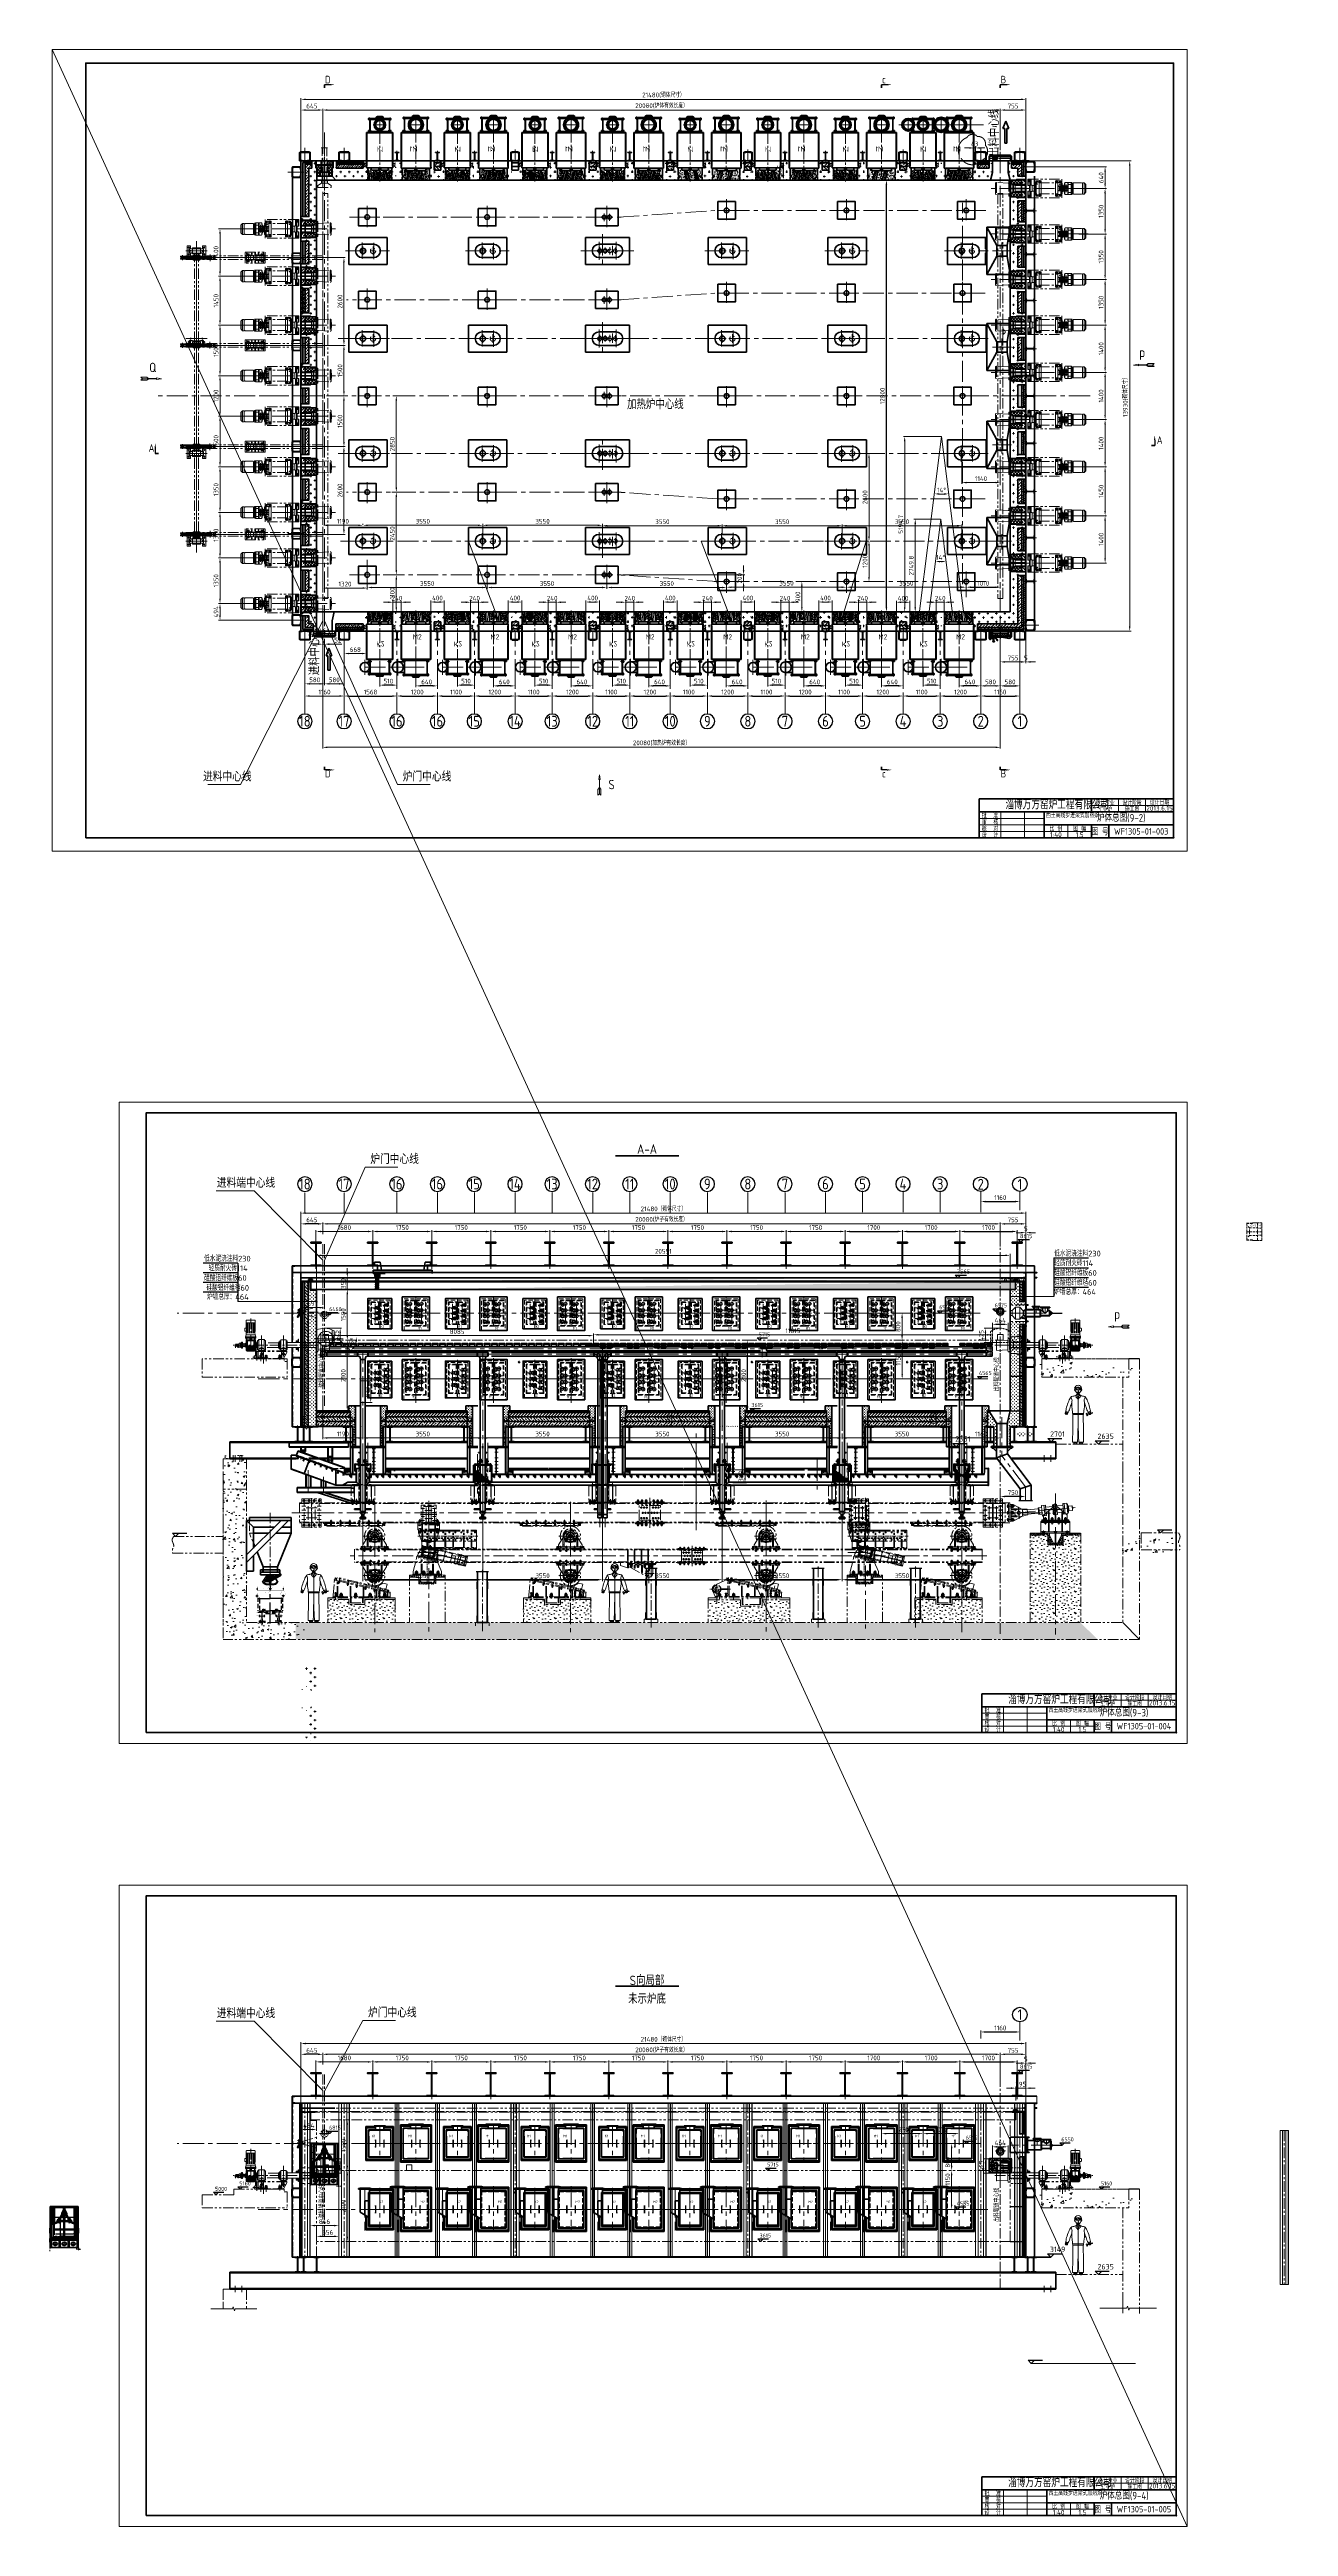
# Model space of a CAD drawing. Header units: millimetres. Extents: x 52110 to 400893, y -153728 to 31997.
# Drawn here: x 160948 to 197665, y -153728 to -80327 of the extents above; entities that cross this region are included whole.
import ezdxf
from ezdxf.enums import TextEntityAlignment as Align
from ezdxf.lldxf.tags import DXFTag

# ---------------------------------------------------------------- set-up
doc = ezdxf.new("R2010")
doc.units = ezdxf.units.MM
doc.header["$LTSCALE"] = 500
for name, pattern in [('CENTER', [2, 1.25, -0.25, 0.25, -0.25]), ('DASHED', [0.75, 0.5, -0.25]), ('DASHED2', [0.375, 0.25, -0.125]), ('DASHEDX2', [38.1, 25.4, -12.7]), ('DIVIDE', [1.25, 0.5, -0.25, 0, -0.25, 0, -0.25]), ('HIDDEN', [0.375, 0.25, -0.125]), ('PHANTOM2', [1.25, 0.625, -0.125, 0.125, -0.125, 0.125, -0.125])]:
    doc.linetypes.add(name, pattern=pattern)
for name, color, linetype in [('1', 3, 'Continuous'), ('3', 6, 'Continuous'), ('4', 4, 'PHANTOM'), ('4虚线层', 6, 'DASHED'), ('CENTR', 1, 'CENTER'), ('dim', 7, 'Continuous'), ('DVDY', 2, 'DIVIDE'), ('GB', 3, 'Continuous'), ('HAN', 9, 'Continuous'), ('HIDDEN', 3, 'HIDDEN'), ('SZP', 6, 'Continuous'), ('SZS', 4, 'DASHED'), ('X1', 4, 'Continuous')]:
    doc.layers.add(name, color=color, linetype=linetype)
for name, color, linetype, lineweight in [('2D', 4, 'PHANTOM2', 20), ('3中心线层', 1, 'CENTER', 18), ('BIAOZHU', 3, 'Continuous', 25), ('POU', 4, 'Continuous', 20), ('SHI', 7, 'Continuous', 40), ('SW', 8, 'Continuous', 20), ('WEN', 3, 'Continuous', 20), ('XI', 2, 'Continuous', 20), ('XU', 6, 'DASHED2', 20), ('ZHONG', 1, 'CENTER', 20), ('中心线', 1, 'CENTER', 18), ('尺寸', 4, 'Continuous', 18), ('虚线', 3, 'DASHEDX2', 25)]:
    doc.layers.add(name, color=color, linetype=linetype, lineweight=lineweight)
doc.styles.add('GB', font='gbenor.shx', dxfattribs={"bigfont": 'gbcbig.shx'})
tags = doc.linetypes.add('PHANTOM', pattern=[2.5, 1.25, -0.25, 0.25, -0.25, 0.25, -0.25]).pattern_tags.tags
tags[14:15] = [DXFTag(74, 4), DXFTag(75, 0), DXFTag(340, '0'), DXFTag(46, 1.0), DXFTag(50, 0.0), DXFTag(44, 0.0), DXFTag(45, 0.0)]
tags[12:13] = [DXFTag(74, 4), DXFTag(75, 0), DXFTag(340, '0'), DXFTag(46, 1.0), DXFTag(50, 0.0), DXFTag(44, 0.0), DXFTag(45, 0.0)]
tags[10:11] = [DXFTag(74, 4), DXFTag(75, 0), DXFTag(340, '0'), DXFTag(46, 1.0), DXFTag(50, 0.0), DXFTag(44, 0.0), DXFTag(45, 0.0)]
tags[8:9] = [DXFTag(74, 4), DXFTag(75, 0), DXFTag(340, '0'), DXFTag(46, 1.0), DXFTag(50, 0.0), DXFTag(44, 0.0), DXFTag(45, 0.0)]
tags[6:7] = [DXFTag(74, 4), DXFTag(75, 0), DXFTag(340, '0'), DXFTag(46, 1.0), DXFTag(50, 0.0), DXFTag(44, 0.0), DXFTag(45, 0.0)]
tags[4:5] = [DXFTag(74, 4), DXFTag(75, 0), DXFTag(340, '0'), DXFTag(46, 1.0), DXFTag(50, 0.0), DXFTag(44, 0.0), DXFTag(45, 0.0)]
doc.dimstyles.new('ISO-25', dxfattribs={"dimscale": 40, "dimtxt": 3.5, "dimasz": 3.5, "dimexe": 1.8, "dimexo": 1.25, "dimgap": 1.3, "dimtad": 1, "dimdsep": 46, "dimtxsty": 'GB', "dimcen": 0, "dimclrd": 3, "dimclre": 3, "dimclrt": 256, "dimadec": 0, "dimazin": 0, "dimtfac": 1, "dimtix": 1, "dimtmove": 0, "dimatfit": 3, "dimldrblk": 'DOTSMALL', "dimfxl": 0, "dimlwd": 20, "dimlwe": 20, "dimarcsym": 0})
doc.dimstyles.new('ISO-25$0', dxfattribs={"dimscale": 40, "dimtxt": 3.5, "dimasz": 3.5, "dimexe": 1, "dimexo": 0.2, "dimgap": 1.2, "dimtad": 1, "dimtoh": 1, "dimdec": 1, "dimzin": 9, "dimdsep": 46, "dimtxsty": 'GB', "dimcen": 0, "dimclrd": 3, "dimclre": 3, "dimclrt": 256, "dimadec": 0, "dimazin": 2, "dimtfac": 1, "dimtdec": 1, "dimtix": 1, "dimtmove": 0, "dimatfit": 3, "dimldrblk": 'DOTSMALL', "dimfxl": 0, "dimlwd": -1, "dimlwe": 20, "dimarcsym": 0})
doc.dimstyles.get("Standard").update_dxf_attribs({"dimtxt": 0.18, "dimasz": 0.18, "dimexe": 0.18, "dimexo": 0.0625, "dimgap": 0.09, "dimtad": 0, "dimtih": 1, "dimtoh": 1, "dimdec": 4, "dimzin": 0, "dimdsep": 46, "dimtxsty": 'Standard', "dimcen": 0.09, "dimadec": 0, "dimazin": 0, "dimtfac": 1, "dimtdec": 4, "dimtofl": 0, "dimtmove": 0, "dimatfit": 3, "dimfxl": 0, "dimtolj": 1, "dimtzin": 0, "dimarcsym": 0})
pattern_1 = [(30, (-3e-11, -100591.583), (-15.875, 27.4963066), [31.75, -31.75]), (75, (27.496, -100575.708), (-15.875007, 27.4963184), [7.9375, -29.0263, 7.9375, -44.9013])]
pattern_2 = [(45, (945, -190186.985), (-22.4506403, 22.4506403), []), (135, (945, -190186.985), (-67.351921, 22.4506403), [79.375, -47.625])]
pattern_3 = [(30, (-6e-11, -190108.985), (-15.875, 27.4963066), [31.75, -31.75]), (75, (27.496, -190093.11), (-15.8750069, 27.4963184), [7.9375, -29.0263, 7.9375, -44.9013])]
pattern_4 = [(37.5, (98621.647, 44595.24), (-1.60003, 48.941324), [0, -38.608, 0, -43.18, 0, -41.275]), (7.5, (98621.65, 44595.24), (44.95233, 71.68251), [0, -20.828, 0, -34.798, 0, -13.335]), (327.5, (98590.405, 44595.24), (79.099237, 0.14372), [0, -12.7, 0, -45.72, 0, -59.69]), (317.5, (98590.405, 44595.24), (76.35565, 22.29293), [0, -6.35, 0, -29.972, 0, -34.29])]
pattern_5 = [(0, (-6e-11, -190008.985), (50.8, 50.8), [25.4, -76.2]), (90, (12.7, -190021.685), (-50.8, 50.8), [25.4, -76.2])]
pattern_6 = [(45, (-1333.1662, -1494.125), (-2.245064, 2.245064), [])]
pattern_7 = [(45, (-4144.3455, -3566.1863), (-2.245064, 2.245064), [])]
pattern_8 = [(135, (-77398.3373, 202353.9702), (-1.767766953, -1.767766953), [])]
pattern_9 = [(45, (-77398.3373, 202353.9702), (-1.767766953, 1.767766953), [])]
pattern_10 = [(0, (-3e-11, -100591.58), (127, 127), [63.5, -190.5]), (90, (31.75, -100623.33), (-127, 127), [63.5, -190.5])]
pattern_11 = [(135, (-3e-11, -100591.58), (-89.80256, -89.80256), []), (135, (-3e-11, -100501.78), (-89.80256, -89.80256), [63.5, -31.75])]
pattern_12 = [(0, (-3e-11, -100591.58), (0, 54.9926), [31.75, -63.5]), (120, (-3e-11, -100591.58), (-47.624989, -27.4963), [31.75, -63.5]), (60, (31.75, -100591.58), (-47.624989, 27.4963), [31.75, -63.5])]
pattern_13 = [(0, (-3e-11, -100591.583), (50.8, 50.8), [25.4, -76.2]), (90, (12.7, -100604.283), (-50.8, 50.8), [25.4, -76.2])]
pattern_14 = [(45, (-3e-11, -100591.58), (-89.80256, 89.80256), []), (45, (89.8, -100591.58), (-89.80256, 89.80256), [63.5, -31.75])]
pattern_15 = [(30, (-3e-11, -100591.583), (-25.4, 43.99409), [50.8, -50.8]), (75, (43.994, -100566.183), (-25.400011, 43.9941095), [12.7, -46.44208, 12.7, -71.84208])]

# ---------------------------------------------------------------- blocks, each defined once
blk = doc.blocks.new('sz')
at = {"layer": 'SHI'}
for p, q in [((430888, 406140), (430888, 406390)), ((430905, 406140), (431185, 406140)), ((430905, 406130), (430905, 406140)), ((431185, 406130), (430905, 406130)), ((431185, 406140), (431185, 406130))]:
    blk.add_line(p, q, dxfattribs=at)
for points in [[(430966, 406140), (430966, 406143, 0.385314), (430961, 406149), (430906, 406155, -0.385314), (430895, 406167), (430895, 406364, -0.385314), (430906, 406376), (430961, 406381, 0.385314), (430966, 406387), (430966, 406390), (430888, 406390), (430888, 406140)], [(431124, 406140), (431124, 406143, -0.385314), (431130, 406149), (431184, 406155, 0.385314), (431195, 406167), (431195, 406364, 0.385314), (431184, 406376), (431130, 406381, -0.385314), (431124, 406387), (431124, 406390), (431202, 406390), (431202, 406140)]]:
    blk.add_lwpolyline(points, format="xyb", close=True, dxfattribs=at)
at = {"layer": 'ZHONG'}
blk.add_line((431045, 406479), (431045, 406010), dxfattribs=at)
blk = doc.blocks.new('000')
at = {"layer": '2D'}
for p, q in [((655427, 288439), (655027, 288439)), ((655027, 288439), (655027, 288379)), ((655137, 288314), (655027, 288379)), ((655317, 288314), (655137, 288314)), ((655137, 288314), (655137, 288239)), ((655294, 288239), (655137, 288239)), ((655161, 288239), (655161, 288066)), ((655161, 288139), (655161, 287268)), ((655317, 288239), (655292, 288239)), ((655294, 288239), (655294, 288067)), ((655294, 288130), (655294, 287268)), ((655427, 288379), (655317, 288314)), ((655317, 288314), (655317, 288239)), ((655427, 288439), (655427, 288379)), ((655329, 287268), (655135, 287268))]:
    blk.add_line(p, q, dxfattribs=at)
at = {"layer": 'ZHONG'}
blk.add_line((655227, 288525), (655227, 287268), dxfattribs=at)
blk = doc.blocks.new('tgj')
at = {"layer": '2D', "ltscale": 7}
for p, q in [((143311, 50868), (143311, 50843)), ((144220, 50868), (143311, 50868)), ((144220, 50843), (143311, 50843)), ((143311, 50798), (143311, 50773)), ((144220, 50798), (143311, 50798)), ((144220, 50773), (143311, 50773)), ((143346, 50868), (143346, 50843)), ((143346, 50798), (143346, 50773)), ((143396, 50868), (143396, 50843)), ((143396, 50798), (143396, 50773)), ((143509, 50871), (143509, 51171)), ((143509, 51171), (143609, 51171)), ((143609, 50871), (143509, 50871)), ((143609, 51086), (143609, 51171)), ((143609, 51086), (143959, 51086)), ((143959, 50956), (143609, 50956)), ((143609, 50871), (143609, 50956)), ((143959, 51171), (143959, 51086)), ((143959, 51171), (144059, 51171)), ((143959, 50956), (143959, 50871)), ((144059, 50871), (143959, 50871)), ((144059, 51171), (144059, 50871)), ((144220, 50868), (144220, 50843)), ((143510, 48571), (143510, 48271)), ((143610, 48571), (143510, 48571)), ((143580, 48361), (143580, 48481)), ((143666, 48481), (143580, 48481)), ((143610, 48571), (143610, 48486)), ((143960, 48486), (143610, 48486)), ((143666, 48513), (143666, 48328)), ((143904, 48513), (143666, 48513)), ((143904, 48513), (143904, 48328)), ((143990, 48481), (143904, 48481)), ((144060, 48571), (143960, 48571)), ((143960, 48486), (143960, 48571)), ((143990, 48361), (143990, 48481)), ((144060, 48271), (144060, 48571)), ((143310, 48243), (143310, 48268)), ((144219, 48268), (143310, 48268)), ((144219, 48243), (143310, 48243)), ((143310, 48173), (143310, 48198)), ((144219, 48198), (143310, 48198)), ((144219, 48173), (143310, 48173)), ((143340, 48240), (143339, 48241)), ((143340, 48202), (143339, 48201)), ((143340, 48202), (143340, 48240)), ((143345, 48243), (143345, 48268)), ((143345, 48173), (143345, 48198)), ((143395, 48243), (143395, 48268)), ((143395, 48173), (143395, 48198)), ((143400, 48240), (143401, 48241)), ((143400, 48202), (143400, 48240)), ((143400, 48202), (143401, 48201)), ((143510, 48271), (143610, 48271)), ((143666, 48361), (143580, 48361)), ((143610, 48356), (143610, 48271)), ((143610, 48356), (143960, 48356)), ((143904, 48328), (143666, 48328)), ((143990, 48361), (143904, 48361)), ((143960, 48271), (143960, 48356)), ((143960, 48271), (144060, 48271)), ((144104, 48241), (144104, 48201)), ((144219, 48243), (144219, 48268)), ((144219, 48173), (144219, 48198)), ((144239, 48172), (144239, 48270)), ((144239, 48270), (144287, 48270)), ((144239, 48172), (144287, 48172)), ((144287, 48270), (144289, 48268)), ((144287, 48172), (144287, 48270)), ((144287, 48172), (144289, 48174)), ((144289, 48174), (144289, 48268)), ((144339, 48278), (144339, 48164)), ((145224, 48381), (145224, 48061)), ((145824, 48381), (145224, 48381)), ((145824, 48307), (145224, 48307)), ((145824, 48293), (145224, 48293)), ((145824, 48148), (145224, 48148)), ((145824, 48134), (145224, 48134)), ((145224, 48061), (145824, 48061)), ((145249, 48280), (145249, 48273)), ((145249, 48273), (145273, 48231)), ((145249, 48169), (145273, 48211)), ((145249, 48162), (145249, 48169)), ((145252, 48283), (145324, 48283)), ((145252, 48159), (145324, 48159)), ((145324, 48288), (145279, 48288)), ((145279, 48288), (145279, 48288)), ((145324, 48154), (145279, 48154)), ((145279, 48154), (145279, 48154)), ((145285, 48292), (145284, 48291)), ((145284, 48291), (145284, 48289)), ((145284, 48289), (145285, 48288)), ((145284, 48153), (145285, 48154)), ((145284, 48150), (145284, 48153)), ((145285, 48149), (145284, 48150)), ((145363, 48292), (145285, 48292)), ((145293, 48288), (145285, 48288)), ((145363, 48149), (145285, 48149)), ((145299, 48341), (145300, 48343)), ((145349, 48341), (145299, 48341)), ((145299, 48341), (145299, 48307)), ((145299, 48134), (145299, 48114)), ((145299, 48114), (145300, 48113)), ((145347, 48343), (145300, 48343)), ((145347, 48113), (145300, 48113)), ((145363, 48288), (145324, 48288)), ((145396, 48159), (145324, 48159)), ((145369, 48154), (145324, 48154)), ((145349, 48328), (145342, 48328)), ((145342, 48328), (145342, 48322)), ((145349, 48322), (145342, 48322)), ((145349, 48341), (145347, 48343)), ((145349, 48114), (145347, 48113)), ((145349, 48341), (145349, 48328)), ((145349, 48322), (145349, 48307)), ((145349, 48134), (145349, 48114)), ((145369, 48288), (145355, 48288)), ((145364, 48291), (145363, 48292)), ((145364, 48289), (145363, 48288)), ((145364, 48153), (145363, 48154)), ((145364, 48150), (145363, 48149)), ((145364, 48291), (145364, 48289)), ((145364, 48150), (145364, 48153)), ((145369, 48288), (145369, 48288)), ((145369, 48154), (145369, 48154)), ((145399, 48273), (145374, 48231)), ((145399, 48169), (145374, 48211)), ((145474, 48293), (145474, 48148)), ((145517, 48307), (145517, 48381)), ((145517, 48134), (145517, 48061)), ((145531, 48307), (145531, 48381)), ((145531, 48134), (145531, 48061)), ((145574, 48293), (145574, 48148)), ((145649, 48280), (145649, 48273)), ((145799, 48273), (145649, 48273)), ((145649, 48273), (145673, 48231)), ((145649, 48169), (145673, 48211)), ((145799, 48169), (145649, 48169)), ((145649, 48162), (145649, 48169)), ((145652, 48283), (145724, 48283)), ((145652, 48159), (145724, 48159)), ((145724, 48288), (145679, 48288)), ((145679, 48288), (145679, 48288)), ((145724, 48154), (145679, 48154)), ((145679, 48154), (145679, 48154)), ((145685, 48292), (145684, 48291)), ((145684, 48291), (145684, 48289)), ((145684, 48289), (145685, 48288)), ((145684, 48153), (145685, 48154)), ((145684, 48150), (145684, 48153)), ((145685, 48149), (145684, 48150)), ((145763, 48292), (145685, 48292)), ((145693, 48288), (145685, 48288)), ((145763, 48149), (145685, 48149)), ((145699, 48341), (145700, 48343)), ((145749, 48341), (145699, 48341)), ((145699, 48341), (145699, 48307)), ((145699, 48134), (145699, 48114)), ((145699, 48114), (145700, 48113)), ((145747, 48343), (145700, 48343)), ((145747, 48113), (145700, 48113)), ((145763, 48288), (145724, 48288)), ((145796, 48283), (145724, 48283)), ((145796, 48159), (145724, 48159)), ((145769, 48154), (145724, 48154)), ((145749, 48328), (145742, 48328)), ((145742, 48328), (145742, 48322)), ((145749, 48322), (145742, 48322)), ((145749, 48341), (145747, 48343)), ((145749, 48114), (145747, 48113)), ((145749, 48341), (145749, 48328)), ((145749, 48322), (145749, 48307)), ((145749, 48134), (145749, 48114)), ((145769, 48288), (145755, 48288)), ((145764, 48291), (145763, 48292)), ((145764, 48289), (145763, 48288)), ((145764, 48153), (145763, 48154)), ((145764, 48150), (145763, 48149)), ((145764, 48291), (145764, 48289)), ((145764, 48150), (145764, 48153)), ((145769, 48288), (145769, 48288)), ((145769, 48154), (145769, 48154)), ((145799, 48273), (145774, 48231)), ((145799, 48169), (145774, 48211)), ((145799, 48280), (145799, 48273)), ((145799, 48162), (145799, 48169)), ((145824, 48061), (145824, 48381)), ((143310, 45268), (143310, 45243)), ((144219, 45268), (143310, 45268)), ((144219, 45243), (143310, 45243)), ((143310, 45198), (143310, 45173)), ((144219, 45198), (143310, 45198)), ((144219, 45173), (143310, 45173)), ((143340, 45240), (143339, 45241)), ((143340, 45202), (143339, 45201)), ((143340, 45240), (143340, 45202)), ((143345, 45268), (143345, 45243)), ((143345, 45198), (143345, 45173)), ((143395, 45268), (143395, 45243)), ((143395, 45198), (143395, 45173)), ((143400, 45240), (143401, 45241)), ((143400, 45240), (143400, 45202)), ((143400, 45202), (143401, 45201)), ((143510, 45171), (143510, 45171)), ((143610, 45171), (143510, 45171)), ((143510, 45171), (143610, 45171)), ((143580, 45081), (143580, 45261)), ((143666, 45261), (143580, 45261)), ((143666, 45081), (143580, 45081)), ((143960, 45256), (143610, 45256)), ((143610, 45171), (143610, 45256)), ((143610, 45086), (143610, 45171)), ((143610, 45086), (143960, 45086)), ((143666, 45228), (143666, 45113)), ((143904, 45228), (143666, 45228)), ((143904, 45113), (143666, 45113)), ((143990, 45261), (143904, 45261)), ((143904, 45228), (143904, 45113)), ((143990, 45081), (143904, 45081)), ((143960, 45256), (143960, 45171)), ((143960, 45171), (143960, 45086)), ((144060, 45171), (143960, 45171)), ((143960, 45171), (144060, 45171)), ((143990, 45081), (143990, 45261)), ((144060, 45171), (144060, 45171)), ((144104, 45201), (144104, 45241)), ((144219, 45268), (144219, 45243)), ((144219, 45198), (144219, 45173)), ((144239, 45270), (144239, 45172)), ((144239, 45270), (144287, 45270)), ((144239, 45172), (144287, 45172)), ((144287, 45270), (144289, 45268)), ((144287, 45270), (144287, 45172)), ((144287, 45172), (144289, 45174)), ((144289, 45268), (144289, 45174)), ((144339, 45164), (144339, 45278)), ((145224, 45061), (145224, 45381)), ((145224, 45381), (145824, 45381)), ((145824, 45307), (145224, 45307)), ((145824, 45293), (145224, 45293)), ((145824, 45148), (145224, 45148)), ((145824, 45134), (145224, 45134)), ((145824, 45061), (145224, 45061)), ((145249, 45280), (145249, 45273)), ((145249, 45273), (145273, 45231)), ((145249, 45169), (145273, 45211)), ((145249, 45162), (145249, 45169)), ((145252, 45283), (145324, 45283)), ((145252, 45159), (145324, 45159)), ((145324, 45288), (145279, 45288)), ((145279, 45288), (145279, 45288)), ((145324, 45154), (145279, 45154)), ((145279, 45154), (145279, 45154)), ((145285, 45292), (145284, 45291)), ((145284, 45291), (145284, 45289)), ((145284, 45289), (145285, 45288)), ((145284, 45153), (145285, 45154)), ((145284, 45150), (145284, 45153)), ((145285, 45149), (145284, 45150)), ((145363, 45292), (145285, 45292)), ((145293, 45154), (145285, 45154)), ((145363, 45149), (145285, 45149)), ((145299, 45327), (145300, 45329)), ((145299, 45307), (145299, 45327)), ((145299, 45100), (145299, 45134)), ((145299, 45100), (145300, 45099)), ((145349, 45100), (145299, 45100)), ((145347, 45329), (145300, 45329)), ((145347, 45099), (145300, 45099)), ((145369, 45288), (145324, 45288)), ((145396, 45283), (145324, 45283)), ((145363, 45154), (145324, 45154)), ((145349, 45120), (145342, 45120)), ((145342, 45114), (145342, 45120)), ((145349, 45114), (145342, 45114)), ((145349, 45327), (145347, 45329)), ((145349, 45100), (145347, 45099)), ((145349, 45307), (145349, 45327)), ((145349, 45120), (145349, 45134)), ((145349, 45100), (145349, 45114)), ((145369, 45154), (145355, 45154)), ((145364, 45291), (145363, 45292)), ((145364, 45289), (145363, 45288)), ((145364, 45153), (145363, 45154)), ((145364, 45150), (145363, 45149)), ((145364, 45291), (145364, 45289)), ((145364, 45150), (145364, 45153)), ((145369, 45288), (145369, 45288)), ((145369, 45154), (145369, 45154)), ((145399, 45273), (145374, 45231)), ((145399, 45169), (145374, 45211)), ((145474, 45148), (145474, 45293)), ((145517, 45307), (145517, 45381)), ((145517, 45134), (145517, 45061)), ((145531, 45307), (145531, 45381)), ((145531, 45134), (145531, 45061)), ((145574, 45148), (145574, 45293)), ((145649, 45280), (145649, 45273)), ((145799, 45273), (145649, 45273)), ((145649, 45273), (145673, 45231)), ((145649, 45169), (145673, 45211)), ((145799, 45169), (145649, 45169)), ((145649, 45162), (145649, 45169)), ((145652, 45283), (145724, 45283)), ((145652, 45159), (145724, 45159)), ((145724, 45288), (145679, 45288)), ((145679, 45288), (145679, 45288)), ((145724, 45154), (145679, 45154)), ((145679, 45154), (145679, 45154)), ((145685, 45292), (145684, 45291)), ((145684, 45291), (145684, 45289)), ((145684, 45289), (145685, 45288)), ((145684, 45153), (145685, 45154)), ((145684, 45150), (145684, 45153)), ((145685, 45149), (145684, 45150)), ((145763, 45292), (145685, 45292)), ((145693, 45154), (145685, 45154)), ((145763, 45149), (145685, 45149)), ((145699, 45327), (145700, 45329)), ((145699, 45307), (145699, 45327)), ((145699, 45100), (145699, 45134)), ((145749, 45100), (145699, 45100)), ((145699, 45100), (145700, 45099)), ((145747, 45329), (145700, 45329)), ((145747, 45099), (145700, 45099)), ((145769, 45288), (145724, 45288)), ((145796, 45283), (145724, 45283)), ((145796, 45159), (145724, 45159)), ((145763, 45154), (145724, 45154)), ((145749, 45120), (145742, 45120)), ((145742, 45114), (145742, 45120)), ((145749, 45114), (145742, 45114)), ((145749, 45327), (145747, 45329)), ((145749, 45100), (145747, 45099)), ((145749, 45307), (145749, 45327)), ((145749, 45120), (145749, 45134)), ((145749, 45100), (145749, 45114)), ((145769, 45154), (145755, 45154)), ((145764, 45291), (145763, 45292)), ((145764, 45289), (145763, 45288)), ((145764, 45153), (145763, 45154)), ((145764, 45150), (145763, 45149)), ((145764, 45291), (145764, 45289)), ((145764, 45150), (145764, 45153)), ((145769, 45288), (145769, 45288)), ((145769, 45154), (145769, 45154)), ((145799, 45273), (145774, 45231)), ((145799, 45169), (145774, 45211)), ((145799, 45280), (145799, 45273)), ((145799, 45162), (145799, 45169)), ((145824, 45381), (145824, 45061)), ((143311, 42643), (143311, 42668)), ((144220, 42668), (143311, 42668)), ((144220, 42643), (143311, 42643)), ((143311, 42573), (143311, 42598)), ((144220, 42598), (143311, 42598)), ((144220, 42573), (143311, 42573)), ((143346, 42643), (143346, 42668)), ((143346, 42573), (143346, 42598)), ((143396, 42643), (143396, 42668)), ((143396, 42573), (143396, 42598)), ((144220, 42573), (144220, 42598)), ((143509, 42571), (143509, 42271)), ((143609, 42571), (143509, 42571)), ((143509, 42271), (143609, 42271)), ((143609, 42571), (143609, 42486)), ((143959, 42486), (143609, 42486)), ((143609, 42356), (143609, 42271)), ((143609, 42356), (143959, 42356)), ((144059, 42571), (143959, 42571)), ((143959, 42486), (143959, 42571)), ((143959, 42271), (143959, 42356)), ((143959, 42271), (144059, 42271)), ((144059, 42271), (144059, 42571))]:
    blk.add_line(p, q, dxfattribs=at)
at = {"layer": '2D', "ltscale": 10}
for p, q in [((143321, 50841), (143321, 50801)), ((143524, 50841), (143321, 50841)), ((143524, 50801), (143321, 50801)), ((143341, 50840), (143340, 50841)), ((143341, 50802), (143340, 50801)), ((143341, 50840), (143401, 50840)), ((143341, 50840), (143341, 50802)), ((143401, 50802), (143341, 50802)), ((143371, 50856), (143371, 50790)), ((143401, 50840), (143402, 50841)), ((143401, 50840), (143401, 50802)), ((143401, 50802), (143402, 50801)), ((143690, 50891), (143690, 50868)), ((143880, 50891), (143690, 50891)), ((143690, 50773), (143690, 50751)), ((143880, 50751), (143690, 50751)), ((143730, 50928), (143730, 50891)), ((143730, 50898), (143730, 50891)), ((143840, 50928), (143840, 50891)), ((143840, 50898), (143840, 50891)), ((143880, 50891), (143880, 50868)), ((143880, 50773), (143880, 50751)), ((144339, 50855), (144295, 50855)), ((144339, 50787), (144295, 50787)), ((143730, 48542), (143730, 48513)), ((143840, 48542), (143840, 48513)), ((143320, 48201), (143320, 48241)), ((143523, 48241), (143320, 48241)), ((143523, 48201), (143320, 48201)), ((143370, 48186), (143370, 48251)), ((143690, 48268), (143690, 48291)), ((143880, 48291), (143690, 48291)), ((143690, 48151), (143690, 48173)), ((143880, 48151), (143690, 48151)), ((143730, 48291), (143730, 48328)), ((143840, 48291), (143840, 48328)), ((143880, 48268), (143880, 48291)), ((143880, 48151), (143880, 48173)), ((144237, 48241), (144104, 48241)), ((144237, 48201), (144104, 48201)), ((144294, 48255), (144289, 48255)), ((144294, 48187), (144289, 48187)), ((144294, 48185), (144294, 48257)), ((144339, 48257), (144294, 48257)), ((144339, 48255), (144294, 48255)), ((144339, 48187), (144294, 48187)), ((144339, 48185), (144294, 48185)), ((145396, 48283), (145324, 48283)), ((145399, 48280), (145399, 48273)), ((145399, 48162), (145399, 48169)), ((143320, 45241), (143320, 45201)), ((143523, 45241), (143320, 45241)), ((143523, 45201), (143320, 45201)), ((143370, 45256), (143370, 45190)), ((143690, 45291), (143690, 45268)), ((143880, 45291), (143690, 45291)), ((143690, 45173), (143690, 45151)), ((143880, 45151), (143690, 45151)), ((143730, 45199), (143730, 45228)), ((143730, 45151), (143730, 45113)), ((143840, 45199), (143840, 45228)), ((143840, 45151), (143840, 45113)), ((143880, 45291), (143880, 45268)), ((143880, 45173), (143880, 45151)), ((144237, 45241), (144104, 45241)), ((144237, 45201), (144104, 45201)), ((144294, 45255), (144289, 45255)), ((144294, 45187), (144289, 45187)), ((144294, 45257), (144294, 45185)), ((144339, 45257), (144294, 45257)), ((144339, 45255), (144294, 45255)), ((144339, 45187), (144294, 45187)), ((144339, 45185), (144294, 45185)), ((145396, 45159), (145324, 45159)), ((145399, 45280), (145399, 45273)), ((145399, 45162), (145399, 45169)), ((143321, 42601), (143321, 42641)), ((143524, 42641), (143321, 42641)), ((143524, 42601), (143321, 42601)), ((143341, 42640), (143340, 42641)), ((143341, 42602), (143340, 42601)), ((143401, 42640), (143341, 42640)), ((143341, 42602), (143341, 42640)), ((143341, 42602), (143401, 42602)), ((143371, 42586), (143371, 42651)), ((143401, 42640), (143402, 42641)), ((143401, 42602), (143401, 42640)), ((143401, 42602), (143402, 42601)), ((143690, 42668), (143690, 42691)), ((143880, 42691), (143690, 42691)), ((143690, 42551), (143690, 42573)), ((143880, 42668), (143880, 42691)), ((143880, 42551), (143880, 42573)), ((144339, 42655), (144295, 42655)), ((144339, 42587), (144295, 42587)), ((143880, 42551), (143690, 42551)), ((143730, 42543), (143730, 42551)), ((143730, 42513), (143730, 42551)), ((143840, 42543), (143840, 42551)), ((143840, 42513), (143840, 42551))]:
    blk.add_line(p, q, dxfattribs=at)
at = {"layer": '2D'}
for p, q in [((147526, 50878), (143469, 50878)), ((147526, 50764), (143469, 50764)), ((143580, 50961), (143580, 51081)), ((143666, 51081), (143580, 51081)), ((143666, 50961), (143580, 50961)), ((143666, 51113), (143666, 50928)), ((143904, 51113), (143666, 51113)), ((143904, 50928), (143666, 50928)), ((143730, 50751), (143730, 42541)), ((143840, 50751), (143840, 42541)), ((143904, 51113), (143904, 50928)), ((143990, 51081), (143904, 51081)), ((143990, 50961), (143904, 50961)), ((143990, 50961), (143990, 51081)), ((144238, 50841), (144105, 50841)), ((144105, 50801), (144105, 50841)), ((144238, 50801), (144105, 50801)), ((144220, 50798), (144220, 50773)), ((144240, 50870), (144240, 50772)), ((144240, 50870), (144288, 50870)), ((144240, 50772), (144288, 50772)), ((144288, 50870), (144290, 50868)), ((144288, 50870), (144288, 50772)), ((144288, 50772), (144290, 50774)), ((144290, 50868), (144290, 50774)), ((144295, 50855), (144290, 50855)), ((144295, 50787), (144290, 50787)), ((144295, 50857), (144295, 50785)), ((144339, 50857), (144295, 50857)), ((144339, 50785), (144295, 50785)), ((144339, 50764), (144339, 50878)), ((145224, 50981), (145824, 50981)), ((145224, 50661), (145224, 50981)), ((145824, 50907), (145224, 50907)), ((145824, 50893), (145224, 50893)), ((145824, 50748), (145224, 50748)), ((145824, 50734), (145224, 50734)), ((145824, 50661), (145224, 50661)), ((145249, 50880), (145249, 50873)), ((145249, 50873), (145273, 50831)), ((145399, 50873), (145249, 50873)), ((145249, 50769), (145273, 50811)), ((145249, 50762), (145249, 50769)), ((145399, 50769), (145249, 50769)), ((145252, 50883), (145324, 50883)), ((145252, 50759), (145324, 50759)), ((145279, 50888), (145279, 50888)), ((145324, 50888), (145279, 50888)), ((145279, 50754), (145279, 50754)), ((145324, 50754), (145279, 50754)), ((145285, 50892), (145284, 50891)), ((145284, 50891), (145284, 50889)), ((145284, 50889), (145285, 50888)), ((145284, 50753), (145285, 50754)), ((145284, 50750), (145284, 50753)), ((145285, 50749), (145284, 50750)), ((145363, 50892), (145285, 50892)), ((145293, 50754), (145285, 50754)), ((145363, 50749), (145285, 50749)), ((145299, 50927), (145300, 50929)), ((145299, 50907), (145299, 50927)), ((145299, 50700), (145299, 50734)), ((145349, 50700), (145299, 50700)), ((145299, 50700), (145300, 50699)), ((145347, 50929), (145300, 50929)), ((145347, 50699), (145300, 50699)), ((145369, 50888), (145324, 50888)), ((145396, 50883), (145324, 50883)), ((145396, 50759), (145324, 50759)), ((145363, 50754), (145324, 50754)), ((145342, 50714), (145342, 50720)), ((145349, 50720), (145342, 50720)), ((145349, 50714), (145342, 50714)), ((145349, 50927), (145347, 50929)), ((145349, 50700), (145347, 50699)), ((145349, 50907), (145349, 50927)), ((145349, 50720), (145349, 50734)), ((145349, 50700), (145349, 50714)), ((145369, 50754), (145355, 50754)), ((145364, 50891), (145363, 50892)), ((145364, 50889), (145363, 50888)), ((145364, 50753), (145363, 50754)), ((145364, 50750), (145363, 50749)), ((145364, 50891), (145364, 50889)), ((145364, 50750), (145364, 50753)), ((145369, 50888), (145369, 50888)), ((145369, 50754), (145369, 50754)), ((145399, 50873), (145374, 50831)), ((145399, 50769), (145374, 50811)), ((145399, 50880), (145399, 50873)), ((145399, 50762), (145399, 50769)), ((145474, 50748), (145474, 50893)), ((145517, 50907), (145517, 50981)), ((145517, 50734), (145517, 50661)), ((145531, 50907), (145531, 50981)), ((145531, 50734), (145531, 50661)), ((145574, 50748), (145574, 50893)), ((145649, 50880), (145649, 50873)), ((145649, 50873), (145673, 50831)), ((145799, 50873), (145649, 50873)), ((145649, 50769), (145673, 50811)), ((145649, 50762), (145649, 50769)), ((145799, 50769), (145649, 50769)), ((145652, 50883), (145724, 50883)), ((145652, 50759), (145724, 50759)), ((145679, 50888), (145679, 50888)), ((145724, 50888), (145679, 50888)), ((145679, 50754), (145679, 50754)), ((145724, 50754), (145679, 50754)), ((145685, 50892), (145684, 50891)), ((145684, 50891), (145684, 50889)), ((145684, 50889), (145685, 50888)), ((145684, 50753), (145685, 50754)), ((145684, 50750), (145684, 50753)), ((145685, 50749), (145684, 50750)), ((145763, 50892), (145685, 50892)), ((145693, 50754), (145685, 50754)), ((145763, 50749), (145685, 50749)), ((145699, 50927), (145700, 50929)), ((145699, 50907), (145699, 50927)), ((145699, 50700), (145699, 50734)), ((145699, 50700), (145700, 50699)), ((145749, 50700), (145699, 50700)), ((145747, 50929), (145700, 50929)), ((145747, 50699), (145700, 50699)), ((145769, 50888), (145724, 50888)), ((145796, 50883), (145724, 50883)), ((145796, 50759), (145724, 50759)), ((145763, 50754), (145724, 50754)), ((145742, 50714), (145742, 50720)), ((145749, 50720), (145742, 50720)), ((145749, 50714), (145742, 50714)), ((145749, 50927), (145747, 50929)), ((145749, 50700), (145747, 50699)), ((145749, 50907), (145749, 50927)), ((145749, 50720), (145749, 50734)), ((145749, 50700), (145749, 50714)), ((145769, 50754), (145755, 50754)), ((145764, 50891), (145763, 50892)), ((145764, 50889), (145763, 50888)), ((145764, 50753), (145763, 50754)), ((145764, 50750), (145763, 50749)), ((145764, 50891), (145764, 50889)), ((145764, 50750), (145764, 50753)), ((145769, 50888), (145769, 50888)), ((145769, 50754), (145769, 50754)), ((145799, 50873), (145774, 50831)), ((145799, 50769), (145774, 50811)), ((145799, 50880), (145799, 50873)), ((145799, 50762), (145799, 50769)), ((145824, 50981), (145824, 50661)), ((147526, 50878), (147526, 50764)), ((147526, 48278), (143469, 48278)), ((147526, 48164), (143469, 48164)), ((147526, 48164), (147526, 48278)), ((147526, 45278), (143469, 45278)), ((147526, 45164), (143469, 45164)), ((147526, 45278), (147526, 45164)), ((147526, 42678), (143469, 42678)), ((144238, 42641), (144105, 42641)), ((144105, 42641), (144105, 42601)), ((144238, 42601), (144105, 42601)), ((144220, 42643), (144220, 42668)), ((144240, 42572), (144240, 42670)), ((144240, 42670), (144288, 42670)), ((144288, 42670), (144290, 42668)), ((144288, 42572), (144288, 42670)), ((144288, 42572), (144290, 42574)), ((144290, 42574), (144290, 42668)), ((144295, 42655), (144290, 42655)), ((144295, 42587), (144290, 42587)), ((144295, 42585), (144295, 42657)), ((144339, 42657), (144295, 42657)), ((144339, 42585), (144295, 42585)), ((144339, 42678), (144339, 42564)), ((145824, 42781), (145224, 42781)), ((145224, 42781), (145224, 42461)), ((145824, 42707), (145224, 42707)), ((145824, 42693), (145224, 42693)), ((145249, 42680), (145249, 42673)), ((145249, 42673), (145273, 42631)), ((145399, 42673), (145249, 42673)), ((145249, 42569), (145273, 42611)), ((145252, 42683), (145324, 42683)), ((145279, 42688), (145279, 42688)), ((145324, 42688), (145279, 42688)), ((145285, 42692), (145284, 42691)), ((145284, 42691), (145284, 42689)), ((145284, 42689), (145285, 42688)), ((145363, 42692), (145285, 42692)), ((145293, 42688), (145285, 42688)), ((145299, 42741), (145300, 42743)), ((145299, 42741), (145299, 42707)), ((145349, 42741), (145299, 42741)), ((145347, 42743), (145300, 42743)), ((145363, 42688), (145324, 42688)), ((145396, 42683), (145324, 42683)), ((145342, 42728), (145342, 42722)), ((145349, 42728), (145342, 42728)), ((145349, 42722), (145342, 42722)), ((145349, 42741), (145347, 42743)), ((145349, 42741), (145349, 42728)), ((145349, 42722), (145349, 42707)), ((145369, 42688), (145355, 42688)), ((145364, 42691), (145363, 42692)), ((145364, 42689), (145363, 42688)), ((145364, 42691), (145364, 42689)), ((145369, 42688), (145369, 42688)), ((145399, 42673), (145374, 42631)), ((145399, 42569), (145374, 42611)), ((145399, 42680), (145399, 42673)), ((145474, 42693), (145474, 42548)), ((145517, 42707), (145517, 42781)), ((145531, 42707), (145531, 42781)), ((145574, 42693), (145574, 42548)), ((145649, 42680), (145649, 42673)), ((145649, 42673), (145673, 42631)), ((145799, 42673), (145649, 42673)), ((145649, 42569), (145673, 42611)), ((145652, 42683), (145724, 42683)), ((145679, 42688), (145679, 42688)), ((145724, 42688), (145679, 42688)), ((145685, 42692), (145684, 42691)), ((145684, 42691), (145684, 42689)), ((145684, 42689), (145685, 42688)), ((145763, 42692), (145685, 42692)), ((145693, 42688), (145685, 42688)), ((145699, 42741), (145700, 42743)), ((145699, 42741), (145699, 42707)), ((145749, 42741), (145699, 42741)), ((145747, 42743), (145700, 42743)), ((145763, 42688), (145724, 42688)), ((145796, 42683), (145724, 42683)), ((145742, 42728), (145742, 42722)), ((145749, 42728), (145742, 42728)), ((145749, 42722), (145742, 42722)), ((145749, 42741), (145747, 42743)), ((145749, 42741), (145749, 42728)), ((145749, 42722), (145749, 42707)), ((145769, 42688), (145755, 42688)), ((145764, 42691), (145763, 42692)), ((145764, 42689), (145763, 42688)), ((145764, 42691), (145764, 42689)), ((145769, 42688), (145769, 42688)), ((145799, 42673), (145774, 42631)), ((145799, 42569), (145774, 42611)), ((145799, 42680), (145799, 42673)), ((145824, 42461), (145824, 42781)), ((147526, 42564), (147526, 42678)), ((147526, 42564), (143469, 42564)), ((143580, 42481), (143580, 42361)), ((143666, 42481), (143580, 42481)), ((143666, 42361), (143580, 42361)), ((143666, 42328), (143666, 42513)), ((143904, 42513), (143666, 42513)), ((143904, 42328), (143666, 42328)), ((143904, 42328), (143904, 42513)), ((143990, 42481), (143904, 42481)), ((143990, 42361), (143904, 42361)), ((143990, 42481), (143990, 42361)), ((144240, 42572), (144288, 42572)), ((145824, 42548), (145224, 42548)), ((145824, 42534), (145224, 42534)), ((145224, 42461), (145824, 42461)), ((145249, 42562), (145249, 42569)), ((145399, 42569), (145249, 42569)), ((145252, 42559), (145324, 42559)), ((145279, 42554), (145279, 42554)), ((145324, 42554), (145279, 42554)), ((145284, 42553), (145285, 42554)), ((145284, 42550), (145284, 42553)), ((145285, 42549), (145284, 42550)), ((145363, 42549), (145285, 42549)), ((145299, 42534), (145299, 42514)), ((145299, 42514), (145300, 42513)), ((145347, 42513), (145300, 42513)), ((145396, 42559), (145324, 42559)), ((145369, 42554), (145324, 42554)), ((145349, 42514), (145347, 42513)), ((145349, 42534), (145349, 42514)), ((145364, 42553), (145363, 42554)), ((145364, 42550), (145363, 42549)), ((145364, 42550), (145364, 42553)), ((145369, 42554), (145369, 42554)), ((145399, 42562), (145399, 42569)), ((145517, 42534), (145517, 42461)), ((145531, 42534), (145531, 42461)), ((145649, 42562), (145649, 42569)), ((145799, 42569), (145649, 42569)), ((145652, 42559), (145724, 42559)), ((145679, 42554), (145679, 42554)), ((145724, 42554), (145679, 42554)), ((145684, 42553), (145685, 42554)), ((145684, 42550), (145684, 42553)), ((145685, 42549), (145684, 42550)), ((145763, 42549), (145685, 42549)), ((145699, 42534), (145699, 42514)), ((145699, 42514), (145700, 42513)), ((145747, 42513), (145700, 42513)), ((145796, 42559), (145724, 42559)), ((145769, 42554), (145724, 42554)), ((145749, 42514), (145747, 42513)), ((145749, 42534), (145749, 42514)), ((145764, 42553), (145763, 42554)), ((145764, 42550), (145763, 42549)), ((145764, 42550), (145764, 42553)), ((145769, 42554), (145769, 42554)), ((145799, 42562), (145799, 42569))]:
    blk.add_line(p, q, dxfattribs=at)
at = {"layer": '2D', "ltscale": 21}
for p, q in [((143607, 51034), (143613, 51034)), ((143607, 51008), (143613, 51008)), ((143963, 51034), (143957, 51034)), ((143963, 51008), (143957, 51008)), ((143607, 48434), (143613, 48434)), ((143607, 48408), (143613, 48408)), ((143963, 48434), (143957, 48434)), ((143963, 48408), (143957, 48408)), ((145399, 48273), (145249, 48273)), ((145399, 48169), (145249, 48169)), ((143607, 45034), (143613, 45034)), ((143607, 45008), (143613, 45008)), ((143963, 45034), (143957, 45034)), ((143963, 45008), (143957, 45008)), ((145399, 45273), (145249, 45273)), ((145399, 45169), (145249, 45169)), ((143607, 42434), (143613, 42434)), ((143607, 42408), (143613, 42408)), ((143963, 42434), (143957, 42434)), ((143963, 42408), (143957, 42408))]:
    blk.add_line(p, q, dxfattribs=at)
at = {"layer": '2D', "ltscale": 7}
for centre, radius in [((143559, 51121), 15), ((143559, 50921), 15), ((143609, 51021), 13), ((143959, 51021), 13), ((144009, 51121), 15), ((144009, 50921), 15), ((143560, 48521), 15), ((144010, 48521), 15), ((143560, 48321), 15), ((143610, 48421), 13), ((143960, 48421), 13), ((144010, 48321), 15), ((143560, 45221), 15), ((143560, 45121), 15), ((143610, 45021), 13), ((143960, 45021), 13), ((144010, 45221), 15), ((144010, 45121), 15), ((143559, 42521), 15), ((143559, 42321), 15), ((143609, 42421), 13), ((143959, 42421), 13), ((144009, 42521), 15), ((144009, 42321), 15)]:
    blk.add_circle(centre, radius, dxfattribs=at)
at = {"layer": '2D', "ltscale": 10}
for centre in [(145274, 50945), (145274, 50697), (145424, 50945), (145424, 50697), (145624, 50945), (145624, 50697), (145774, 50945), (145774, 50697), (145274, 48345), (145274, 48097), (145424, 48345), (145424, 48097), (145624, 48345), (145624, 48097), (145774, 48345), (145774, 48097), (145274, 45345), (145274, 45097), (145424, 45345), (145424, 45097), (145624, 45345), (145624, 45097), (145774, 45345), (145774, 45097), (145274, 42745), (145424, 42745), (145624, 42745), (145774, 42745), (145274, 42497), (145424, 42497), (145624, 42497), (145774, 42497)]:
    blk.add_circle(centre, 9, dxfattribs=at)
at = {"layer": '2D', "ltscale": 21}
for centre in [(143785, 48221), (143785, 45221)]:
    blk.add_circle(centre, 4.25, dxfattribs=at)
for centre, start, end in [((143607, 51021), 90, 270), ((143613, 51021), 270, 90), ((143957, 51021), 90, 270), ((143963, 51021), 270, 90), ((143607, 48421), 90, 270), ((143613, 48421), 270, 90), ((143957, 48421), 90, 270), ((143963, 48421), 270, 90), ((143607, 45021), 90, 270), ((143613, 45021), 270, 90), ((143957, 45021), 90, 270), ((143963, 45021), 270, 90), ((143607, 42421), 90, 270), ((143613, 42421), 270, 90), ((143957, 42421), 90, 270), ((143963, 42421), 270, 90)]:
    blk.add_arc(centre, 13, start, end, dxfattribs=at)
at = {"layer": '2D'}
for centre, radius, start, end in [((144238, 50843), 2, 270, 0), ((144238, 50799), 2, 0, 90), ((145252, 50880), 3, 90, 180), ((145252, 50762), 3, 180, 270), ((145256, 50821), 20, 330, 30), ((145274, 50888), 5, 270, 0), ((145274, 50754), 5, 0, 90), ((145374, 50888), 5, 180, 270), ((145374, 50754), 5, 90, 180), ((145392, 50821), 20, 150, 210), ((145396, 50880), 3, 0, 90), ((145396, 50762), 3, 270, 0), ((145652, 50880), 3, 90, 180), ((145652, 50762), 3, 180, 270), ((145656, 50821), 20, 330, 30), ((145674, 50888), 5, 270, 0), ((145674, 50754), 5, 0, 90), ((145774, 50888), 5, 180, 270), ((145774, 50754), 5, 90, 180), ((145792, 50821), 20, 150, 210), ((145796, 50880), 3, 0, 90), ((145796, 50762), 3, 270, 0), ((144238, 42643), 2, 270, 0), ((144238, 42599), 2, 0, 90), ((145252, 42680), 3, 90, 180), ((145256, 42621), 20, 330, 30), ((145274, 42688), 5, 270, 0), ((145374, 42688), 5, 180, 270), ((145392, 42621), 20, 150, 210), ((145396, 42680), 3, 0, 90), ((145652, 42680), 3, 90, 180), ((145656, 42621), 20, 330, 30), ((145674, 42688), 5, 270, 0), ((145774, 42688), 5, 180, 270), ((145792, 42621), 20, 150, 210), ((145796, 42680), 3, 0, 90), ((145252, 42562), 3, 180, 270), ((145274, 42554), 5, 0, 90), ((145374, 42554), 5, 90, 180), ((145396, 42562), 3, 270, 0), ((145652, 42562), 3, 180, 270), ((145674, 42554), 5, 0, 90), ((145774, 42554), 5, 90, 180), ((145796, 42562), 3, 270, 0)]:
    blk.add_arc(centre, radius, start, end, dxfattribs=at)
at = {"layer": '2D', "ltscale": 7}
for centre, radius, start, end in [((144237, 48243), 2, 270, 0), ((144237, 48199), 2, 0, 90), ((145252, 48280), 3, 90, 180), ((145252, 48162), 3, 180, 270), ((145256, 48221), 20, 330, 30), ((145274, 48288), 5, 270, 0), ((145274, 48154), 5, 0, 90), ((145374, 48154), 5, 90, 180), ((145392, 48221), 20, 150, 210), ((145652, 48280), 3, 90, 180), ((145652, 48162), 3, 180, 270), ((145656, 48221), 20, 330, 30), ((145674, 48288), 5, 270, 0), ((145674, 48154), 5, 0, 90), ((145774, 48288), 5, 180, 270), ((145774, 48154), 5, 90, 180), ((145792, 48221), 20, 150, 210), ((145796, 48280), 3, 0, 90), ((145796, 48162), 3, 270, 0), ((144237, 45243), 2, 270, 0), ((144237, 45199), 2, 0, 90), ((145252, 45280), 3, 90, 180), ((145252, 45162), 3, 180, 270), ((145256, 45221), 20, 330, 30), ((145274, 45288), 5, 270, 0), ((145274, 45154), 5, 0, 90), ((145374, 45288), 5, 180, 270), ((145392, 45221), 20, 150, 210), ((145652, 45280), 3, 90, 180), ((145652, 45162), 3, 180, 270), ((145656, 45221), 20, 330, 30), ((145674, 45288), 5, 270, 0), ((145674, 45154), 5, 0, 90), ((145774, 45288), 5, 180, 270), ((145774, 45154), 5, 90, 180), ((145792, 45221), 20, 150, 210), ((145796, 45280), 3, 0, 90), ((145796, 45162), 3, 270, 0)]:
    blk.add_arc(centre, radius, start, end, dxfattribs=at)
at = {"layer": '2D', "ltscale": 10}
for centre, radius, start, end in [((145374, 48288), 5, 180, 270), ((145396, 48280), 3, 0, 90), ((145396, 48162), 3, 270, 0), ((145374, 45154), 5, 90, 180), ((145396, 45280), 3, 0, 90), ((145396, 45162), 3, 270, 0)]:
    blk.add_arc(centre, radius, start, end, dxfattribs=at)
at = {"layer": '2D', "ltscale": 21}
for points in [[(143524, 50841), (143524, 50836), (143522, 50830), (143525, 50825), (143524, 50815), (143526, 50808), (143524, 50801)], [(143523, 48201), (143523, 48206), (143522, 48212), (143524, 48216), (143523, 48227), (143526, 48234), (143523, 48241)], [(143523, 45241), (143523, 45236), (143522, 45230), (143524, 45225), (143523, 45215), (143526, 45208), (143523, 45201)], [(143524, 42601), (143524, 42606), (143522, 42612), (143525, 42616), (143524, 42627), (143526, 42634), (143524, 42641)]]:
    blk.add_spline(points, degree=3, dxfattribs=at)
at = {"layer": 'ZHONG', "ltscale": 21}
for p, q in [((143371, 50744), (143371, 50896)), ((147598, 50821), (143410, 50821)), ((144025, 51021), (143580, 51021)), ((143610, 50998), (143610, 51039)), ((143784, 51355), (143784, 42132)), ((143960, 50998), (143960, 51039)), ((143370, 48291), (143370, 48152)), ((147556, 48221), (143469, 48221)), ((144025, 48421), (143580, 48421)), ((143610, 48398), (143610, 48439)), ((143775, 48221), (143795, 48221)), ((143785, 48211), (143785, 48231)), ((143960, 48398), (143960, 48439)), ((143370, 45150), (143370, 45290)), ((147556, 45221), (143469, 45221)), ((144025, 45021), (143580, 45021)), ((143610, 45044), (143610, 45002)), ((143775, 45221), (143795, 45221)), ((143785, 45231), (143785, 45211)), ((143960, 45044), (143960, 45002)), ((143371, 42697), (143371, 42545)), ((147598, 42621), (143410, 42621)), ((144025, 42421), (143580, 42421)), ((143610, 42444), (143610, 42402)), ((143960, 42444), (143960, 42402))]:
    blk.add_line(p, q, dxfattribs=at)
at = {"layer": 'ZHONG', "ltscale": 7}
for p, q in [((144098, 51021), (143472, 51021)), ((143522, 51121), (143596, 51121)), ((143527, 50921), (143591, 50921)), ((143559, 51171), (143559, 50871)), ((143559, 51158), (143559, 51084)), ((143559, 50953), (143559, 50889)), ((143588, 51021), (143630, 51021)), ((143609, 51042), (143609, 50999)), ((143784, 51171), (143784, 50871)), ((143934, 51021), (143984, 51021)), ((143959, 51045), (143959, 50996)), ((143977, 50921), (144041, 50921)), ((143982, 51121), (144036, 51121)), ((144009, 51148), (144009, 51094)), ((144009, 50953), (144009, 50889)), ((144185, 50912), (144185, 50718)), ((145324, 50689), (145324, 50939)), ((145724, 50689), (145724, 50939)), ((143528, 48521), (143592, 48521)), ((143560, 48271), (143560, 48571)), ((143560, 48489), (143560, 48553)), ((143785, 48271), (143785, 48571)), ((143960, 48396), (143960, 48445)), ((143978, 48521), (144042, 48521)), ((144010, 48489), (144010, 48553)), ((144099, 48421), (143473, 48421)), ((143523, 48321), (143597, 48321)), ((143560, 48284), (143560, 48358)), ((143589, 48421), (143631, 48421)), ((143610, 48399), (143610, 48442)), ((143935, 48421), (143985, 48421)), ((143983, 48321), (144037, 48321)), ((144010, 48294), (144010, 48348)), ((144184, 48129), (144184, 48324)), ((145324, 48352), (145324, 48102)), ((145724, 48352), (145724, 48102)), ((144099, 45021), (143473, 45021)), ((143523, 45121), (143597, 45121)), ((143528, 45221), (143592, 45221)), ((143560, 45253), (143560, 45189)), ((143560, 45171), (143560, 45171)), ((143560, 45158), (143560, 45084)), ((143589, 45021), (143631, 45021)), ((143610, 45042), (143610, 44999)), ((143785, 45171), (143785, 45171)), ((143935, 45021), (143985, 45021)), ((143960, 45045), (143960, 44996)), ((143978, 45221), (144042, 45221)), ((143983, 45121), (144037, 45121)), ((144010, 45253), (144010, 45189)), ((144010, 45148), (144010, 45094)), ((144184, 45312), (144184, 45118)), ((145324, 45089), (145324, 45339)), ((145724, 45089), (145724, 45339)), ((144185, 42529), (144185, 42724)), ((145324, 42752), (145324, 42502)), ((145724, 42752), (145724, 42502)), ((144098, 42421), (143472, 42421)), ((143522, 42321), (143596, 42321)), ((143527, 42521), (143591, 42521)), ((143559, 42271), (143559, 42571)), ((143559, 42489), (143559, 42553)), ((143559, 42284), (143559, 42358)), ((143588, 42421), (143630, 42421)), ((143609, 42399), (143609, 42442)), ((143784, 42271), (143784, 42571)), ((143934, 42421), (143984, 42421)), ((143959, 42396), (143959, 42445)), ((143977, 42521), (144041, 42521)), ((143982, 42321), (144036, 42321)), ((144009, 42489), (144009, 42553)), ((144009, 42294), (144009, 42348))]:
    blk.add_line(p, q, dxfattribs=at)
at = {"layer": 'ZHONG', "ltscale": 10}
for p, q in [((143785, 50906), (143785, 50732)), ((145256, 50945), (145292, 50945)), ((145256, 50697), (145292, 50697)), ((145274, 50963), (145274, 50927)), ((145274, 50679), (145274, 50715)), ((145406, 50945), (145442, 50945)), ((145406, 50697), (145442, 50697)), ((145424, 50963), (145424, 50927)), ((145424, 50679), (145424, 50715)), ((145524, 50661), (145524, 50981)), ((145606, 50945), (145642, 50945)), ((145606, 50697), (145642, 50697)), ((145624, 50963), (145624, 50927)), ((145624, 50679), (145624, 50715)), ((145756, 50945), (145792, 50945)), ((145756, 50697), (145792, 50697)), ((145774, 50963), (145774, 50927)), ((145774, 50679), (145774, 50715)), ((143785, 48135), (143785, 48309)), ((145256, 48345), (145292, 48345)), ((145256, 48097), (145292, 48097)), ((145274, 48363), (145274, 48327)), ((145274, 48079), (145274, 48115)), ((145406, 48345), (145442, 48345)), ((145406, 48097), (145442, 48097)), ((145424, 48363), (145424, 48327)), ((145424, 48079), (145424, 48115)), ((145524, 48381), (145524, 48061)), ((145606, 48345), (145642, 48345)), ((145606, 48097), (145642, 48097)), ((145624, 48363), (145624, 48327)), ((145624, 48079), (145624, 48115)), ((145756, 48345), (145792, 48345)), ((145756, 48097), (145792, 48097)), ((145774, 48363), (145774, 48327)), ((145774, 48079), (145774, 48115)), ((143785, 45306), (143785, 45132)), ((145256, 45345), (145292, 45345)), ((145256, 45097), (145292, 45097)), ((145274, 45363), (145274, 45327)), ((145274, 45079), (145274, 45115)), ((145406, 45345), (145442, 45345)), ((145406, 45097), (145442, 45097)), ((145424, 45363), (145424, 45327)), ((145424, 45079), (145424, 45115)), ((145524, 45061), (145524, 45381)), ((145606, 45345), (145642, 45345)), ((145606, 45097), (145642, 45097)), ((145624, 45363), (145624, 45327)), ((145624, 45079), (145624, 45115)), ((145756, 45345), (145792, 45345)), ((145756, 45097), (145792, 45097)), ((145774, 45363), (145774, 45327)), ((145774, 45079), (145774, 45115)), ((143785, 42535), (143785, 42709)), ((145256, 42745), (145292, 42745)), ((145274, 42763), (145274, 42727)), ((145406, 42745), (145442, 42745)), ((145424, 42763), (145424, 42727)), ((145524, 42781), (145524, 42461)), ((145606, 42745), (145642, 42745)), ((145624, 42763), (145624, 42727)), ((145756, 42745), (145792, 42745)), ((145774, 42763), (145774, 42727)), ((145256, 42497), (145292, 42497)), ((145274, 42479), (145274, 42515)), ((145406, 42497), (145442, 42497)), ((145424, 42479), (145424, 42515)), ((145606, 42497), (145642, 42497)), ((145624, 42479), (145624, 42515)), ((145756, 42497), (145792, 42497)), ((145774, 42479), (145774, 42515))]:
    blk.add_line(p, q, dxfattribs=at)
at = {"layer": 'ZHONG'}
blk.add_line((147526, 46721), (142544, 46721), dxfattribs=at)
at = {"layer": 'ZHONG', "ltscale": 21}
for centre, start, end in [((143785, 48221), 352.5, 277.5), ((143785, 45221), 82.5, 7.5)]:
    blk.add_arc(centre, 5, start, end, dxfattribs=at)
blk = doc.blocks.new('空心箭头')
for p, q in [((0, 0), (5.5, 2.2)), ((5.5, -2.2), (0, 0)), ((5.5, 2.2), (5.5, 0.8)), ((5.5, 0.8), (16.2, 0.8)), ((16.2, -0.8), (16.2, 0.8)), ((5.5, -0.8), (16.2, -0.8)), ((5.5, -0.8), (5.5, -2.2))]:
    blk.add_line(p, q)
blk = doc.blocks.new('*D97')
at = {"layer": 'BIAOZHU', "color": 3, "linetype": 'ByBlock', "lineweight": 20}
for p, q in [((188115, -96183), (188115, -96300)), ((189125, -96195), (189125, -96300))]:
    blk.add_line(p, q, dxfattribs=at)
at = {"layer": 'BIAOZHU', "color": 3}
blk.add_line((188255, -96260), (188985, -96260), dxfattribs=at)
for points in [[(188255, -96237), (188255, -96284), (188115, -96260)], [(188985, -96237), (188985, -96284), (189125, -96260)]]:
    blk.add_solid(points, dxfattribs=at)
at = {"layer": 'Defpoints', "color": 0}
for p in [(188115, -96175), (189125, -96187), (189125, -96260)]:
    blk.add_point(p, dxfattribs=at)
at = {"layer": 'BIAOZHU', "insert": (188620, -96142), "char_height": 140, "attachment_point": 5, "style": 'GB'}
blk.add_mtext('1010', dxfattribs=at)
blk = doc.blocks.new('_DotSmall')
at = {"color": 0, "linetype": 'ByBlock', "const_width": 0.5}
blk.add_lwpolyline([(-0.0625, 0, 1), (0.0625, 0, 1)], format="xyb", close=True, dxfattribs=at)
blk = doc.blocks.new('*D98')
at = {"layer": 'BIAOZHU', "color": 3, "linetype": 'ByBlock', "lineweight": 20}
for p, q in [((188545, -97952), (188545, -99525)), ((189705, -97952), (189705, -99525))]:
    blk.add_line(p, q, dxfattribs=at)
at = {"layer": 'BIAOZHU', "color": 3}
blk.add_line((188685, -99485), (189565, -99485), dxfattribs=at)
for points in [[(188685, -99462), (188685, -99509), (188545, -99485)], [(189565, -99462), (189565, -99509), (189705, -99485)]]:
    blk.add_solid(points, dxfattribs=at)
at = {"layer": 'Defpoints', "color": 0}
for p in [(188545, -97944), (189705, -97944), (189705, -99485)]:
    blk.add_point(p, dxfattribs=at)
at = {"layer": 'BIAOZHU', "insert": (189125, -99367), "char_height": 140, "attachment_point": 5, "style": 'GB'}
blk.add_mtext('1160', dxfattribs=at)
blk = doc.blocks.new('*D99')
at = {"layer": 'BIAOZHU', "color": 3, "linetype": 'ByBlock', "lineweight": 20}
for p, q in [((189125, -98996), (189125, -99225)), ((189705, -98996), (189705, -99225))]:
    blk.add_line(p, q, dxfattribs=at)
at = {"layer": 'BIAOZHU', "color": 3}
blk.add_line((189265, -99185), (189565, -99185), dxfattribs=at)
for points in [[(189265, -99161), (189265, -99208), (189125, -99185)], [(189565, -99161), (189565, -99208), (189705, -99185)]]:
    blk.add_solid(points, dxfattribs=at)
at = {"layer": 'Defpoints', "color": 0}
for p in [(189125, -98988), (189705, -98988), (189705, -99185)]:
    blk.add_point(p, dxfattribs=at)
at = {"layer": 'BIAOZHU', "insert": (189415, -99067), "char_height": 140, "attachment_point": 5, "style": 'GB'}
blk.add_mtext('580', dxfattribs=at)
blk = doc.blocks.new('gdkk')
at = {"layer": 'SHI'}
blk.add_lwpolyline([(187745, 53003), (188265, 53003), (188265, 52483), (187745, 52483)], close=True, dxfattribs=at)
blk.add_circle((188005, 52743), 70, dxfattribs=at)
at = {"layer": 'ZHONG', "color": 1}
for p, q in [((188005, 53074), (188005, 52378)), ((188375, 52743), (187630, 52743))]:
    blk.add_line(p, q, dxfattribs=at)
blk = doc.blocks.new('hdkk')
at = {"layer": '2D'}
blk.add_circle((188305, 51793), 79.5, dxfattribs=at)
at = {"layer": 'SHI', "linetype": 'ByBlock'}
for p, q in [((188725, 52193), (187585, 52193)), ((187585, 51393), (187585, 52193)), ((188725, 51393), (187585, 51393))]:
    blk.add_line(p, q, dxfattribs=at)
at = {"layer": 'SHI'}
for p, q in [((188725, 52193), (188725, 51393)), ((187985, 51993), (188325, 51993)), ((187985, 51593), (188325, 51593))]:
    blk.add_line(p, q, dxfattribs=at)
blk.add_circle((188005, 51793), 79.5, dxfattribs=at)
for centre, start, end in [((187985, 51793), 90, 270), ((188325, 51793), 270, 90)]:
    blk.add_arc(centre, 200, start, end, dxfattribs=at)
at = {"layer": 'ZHONG'}
for p, q in [((187491, 51793), (188789, 51793)), ((187985, 51562), (187985, 52042)), ((188005, 51925), (188005, 51667)), ((188305, 51925), (188305, 51669)), ((188325, 51546), (188325, 52034))]:
    blk.add_line(p, q, dxfattribs=at)
blk = doc.blocks.new('l')
at = {"layer": '2D'}
blk.add_lwpolyline([(196154, 48915), (196304, 48915), (196304, 36915), (196154, 36915)], close=True, dxfattribs=at)
blk = doc.blocks.new('序号')
at = {"layer": 'BIAOZHU'}
blk.add_circle((0, -5.4), 5.4, dxfattribs=at)
at = {"layer": 'BIAOZHU', "style": 'GB', "flags": 8}
blk.add_attdef('序号', text='', height=8, dxfattribs=at).set_placement((0, -5.5), align=Align.MIDDLE)
blk = doc.blocks.new('A$C340F7E86')
at = {"layer": 'SHI'}
blk.add_lwpolyline([(116, 64), (116, 68, 0.366629), (112, 73), (70, 80, -0.366629), (62, 90), (62, 288, -0.366629), (70, 298), (112, 305, 0.366629), (116, 310), (116, 314), (0, 314), (0, 310, 0.366629), (4, 305), (46, 298, -0.366629), (54, 288), (54, 90, -0.366629), (46, 80), (4, 73, 0.366629), (0, 68), (0, 64)], format="xyb", close=True, dxfattribs=at)
at = {"layer": 'ZHONG'}
blk.add_line((58, 0), (58, 384), dxfattribs=at)
blk = doc.blocks.new('LZ')
at = {"layer": 'SHI'}
for p, q in [((188725, 52404), (189020, 51859)), ((188725, 52404), (189415, 52404)), ((188725, 51004), (188725, 52404)), ((189330, 51859), (189415, 52404)), ((189020, 51549), (188725, 51004)), ((189330, 51549), (189415, 51004)), ((188725, 51004), (189415, 51004))]:
    blk.add_line(p, q, dxfattribs=at)
blk.add_lwpolyline([(189330, 51549), (189020, 51549), (189020, 51859), (189330, 51859)], close=True, dxfattribs=at)
at = {"layer": 'ZHONG'}
for p, q in [((188891, 51704), (189460, 51704)), ((189175, 51954), (189175, 51503))]:
    blk.add_line(p, q, dxfattribs=at)
blk = doc.blocks.new('dlz')
at = {"layer": 'SHI'}
blk.add_lwpolyline([(182777, 54421), (182777, 54425, 0.366629), (182773, 54430), (182732, 54437, -0.366629), (182723, 54447), (182723, 54645, -0.366629), (182732, 54655), (182773, 54662, 0.366629), (182777, 54666), (182777, 54671), (182661, 54671), (182661, 54666, 0.366629), (182665, 54662), (182707, 54655, -0.366629), (182715, 54645), (182715, 54447, -0.366629), (182707, 54437), (182665, 54430, 0.366629), (182661, 54425), (182661, 54421)], format="xyb", close=True, dxfattribs=at)
at = {"layer": 'ZHONG'}
blk.add_line((182719, 54714), (182719, 54399), dxfattribs=at)
blk = doc.blocks.new('*D100')
at = {"layer": 'BIAOZHU', "color": 3, "linetype": 'ByBlock', "lineweight": 20}
for p, q in [((186245, -99378), (186245, -99525)), ((187345, -99378), (187345, -99525))]:
    blk.add_line(p, q, dxfattribs=at)
at = {"layer": 'BIAOZHU', "color": 3, "linetype": 'ByBlock'}
blk.add_line((186385, -99485), (187205, -99485), dxfattribs=at)
at = {"layer": 'BIAOZHU', "color": 3}
for points in [[(186385, -99462), (186385, -99509), (186245, -99485)], [(187205, -99462), (187205, -99509), (187345, -99485)]]:
    blk.add_solid(points, dxfattribs=at)
at = {"layer": 'Defpoints', "color": 0}
for p in [(186245, -99370), (187345, -99370), (187345, -99485)]:
    blk.add_point(p, dxfattribs=at)
at = {"layer": 'BIAOZHU', "insert": (186795, -99367), "char_height": 140, "attachment_point": 5, "style": 'GB'}
blk.add_mtext('1100', dxfattribs=at)
blk = doc.blocks.new('*D96')
at = {"layer": 'BIAOZHU', "color": 3, "linetype": 'ByBlock', "lineweight": 20}
for p, q in [((185780, -84194), (185711, -84194)), ((185780, -96994), (185711, -96994))]:
    blk.add_line(p, q, dxfattribs=at)
at = {"layer": 'BIAOZHU', "color": 3}
blk.add_line((185751, -96854), (185751, -84334), dxfattribs=at)
for points in [[(185728, -84334), (185774, -84334), (185751, -84194)], [(185728, -96854), (185774, -96854), (185751, -96994)]]:
    blk.add_solid(points, dxfattribs=at)
at = {"layer": 'Defpoints', "color": 0}
for p in [(185751, -84194), (185788, -84194), (185788, -96994)]:
    blk.add_point(p, dxfattribs=at)
at = {"layer": 'BIAOZHU', "insert": (185633, -90594), "char_height": 140, "attachment_point": 5, "rotation": 90, "style": 'GB'}
blk.add_mtext('12800', dxfattribs=at)
blk = doc.blocks.new('*D101')
at = {"layer": 'BIAOZHU', "color": 3, "linetype": 'ByBlock', "lineweight": 20}
for p, q in [((182731, -83629), (182660, -83629)), ((182731, -84194), (182660, -84194))]:
    blk.add_line(p, q, dxfattribs=at)
at = {"layer": 'BIAOZHU', "color": 3}
blk.add_line((182700, -84054), (182700, -83769), dxfattribs=at)
for points in [[(182677, -83769), (182723, -83769), (182700, -83629)], [(182677, -84054), (182723, -84054), (182700, -84194)]]:
    blk.add_solid(points, dxfattribs=at)
at = {"layer": 'Defpoints', "color": 0}
for p in [(182700, -83629), (182739, -83629), (182739, -84194)]:
    blk.add_point(p, dxfattribs=at)
at = {"layer": 'BIAOZHU', "insert": (182582, -83911), "char_height": 140, "attachment_point": 5, "rotation": 90, "style": 'GB'}
blk.add_mtext('565', dxfattribs=at)
blk = doc.blocks.new('*D102')
at = {"layer": 'BIAOZHU', "color": 3, "linetype": 'ByBlock', "lineweight": 20}
for p, q in [((187345, -99477), (187345, -99445)), ((188545, -99477), (188545, -99445))]:
    blk.add_line(p, q, dxfattribs=at)
at = {"layer": 'BIAOZHU', "color": 3}
blk.add_line((187485, -99485), (188405, -99485), dxfattribs=at)
for points in [[(187485, -99462), (187485, -99509), (187345, -99485)], [(188405, -99462), (188405, -99509), (188545, -99485)]]:
    blk.add_solid(points, dxfattribs=at)
at = {"layer": 'Defpoints', "color": 0}
for p in [(187345, -99485), (188545, -99485), (188545, -99485)]:
    blk.add_point(p, dxfattribs=at)
at = {"layer": 'BIAOZHU', "insert": (187945, -99367), "char_height": 140, "attachment_point": 5, "style": 'GB'}
blk.add_mtext('1200', dxfattribs=at)
blk = doc.blocks.new('A$C705B2E04')
at = {"layer": 'BIAOZHU'}
h = blk.add_hatch(dxfattribs=at)
h.set_pattern_fill('CROSS', color=256, scale=5, angle=35, style=0)
h.set_pattern_definition([(35, (-55824.333, -17647.914), (7.797026, 44.21913), [15.875, -47.625]), (125, (-55813.278, -17649.864), (-44.21913, 7.797026), [15.875, -47.625])])
h.paths.add_polyline_path([(1576, 1224), (1576, 1219), (1581, 1219), (1581, 1224)])
h = blk.add_hatch(dxfattribs=at)
h.set_pattern_fill('AR-CONC', color=256, scale=0.4, style=0)
h.set_pattern_definition([(50, (-55765.333, -17697.914), (72.87387, -6.375634), [7.62, -83.82]), (355, (-55765.33, -17697.914), (-14.09713, 76.42266), [6.096, -67.056]), (100.451, (-55759.26, -17698.446), (58.777, 70.046675), [6.476, -71.236]), (46.1842, (-55765.33, -17677.59), (108.43162, -16.81693), [11.43, -125.73]), (96.6356, (-55756.3, -17679), (94.9617, 98.97022), [9.714, -106.854]), (351.184, (-55765.33, -17677.59), (94.96184, 98.97005), [9.144, -100.584]), (21, (-55755.173, -17682.674), (60.64595, -40.90621), [7.62, -83.82]), (326, (-55755.17, -17682.674), (24.72081, 73.67519), [6.096, -67.056]), (71.4514, (-55750.12, -17686.08), (85.3666, 32.76914), [6.476, -71.236]), (37.5, (-55765.333, -17697.914), (1.235441, 33.822016), [0, -66.2432, 0, -68.072, 0, -67.31]), (7.5, (-55765.333, -17697.914), (26.727865, 40.07223), [0, -38.8112, 0, -64.7192, 0, -25.654]), (327.5, (-55787.99, -17697.914), (54.236238, -2.291498), [0, -25.4, 0, -79.248, 0, -105.156]), (317.5, (-55798.15, -17697.914), (59.251673, 10.170596), [0, -33.02, 0, -52.6288, 0, -74.676])])
edge = h.paths.add_edge_path()
edge.add_line((2145, 1184), (2065, 1184))
edge.add_line((2065, 1184), (2065, 1169))
edge.add_arc((2035, 1169), 30, -179.99513, 0, ccw=False)
edge.add_line((2005, 1169), (2005, 1184))
edge.add_line((2005, 1184), (1845, 1184))
edge.add_line((1845, 1184), (1845, 1134))
edge.add_line((1845, 1134), (1845, 1089))
edge.add_line((1845, 1089), (1915, 1069))
edge.add_line((1915, 1069), (1915, 998))
edge.add_line((1915, 998), (2145, 1073))
edge.add_line((2145, 1073), (2145, 1184))
h.paths.add_polyline_path([(2145, 964), (1915, 889), (1915, 819), (1845, 799), (1845, 779), (2145, 779)])
h.paths.add_polyline_path([(2145, 756), (2145, 779), (1845, 779), (1845, 759), (1915, 739), (1915, 681)])
edge = h.paths.add_edge_path()
edge.add_line((2145, 634), (1915, 559))
edge.add_line((1915, 559), (1915, 489))
edge.add_line((1915, 489), (1845, 469))
edge.add_line((1845, 469), (1845, 374))
edge.add_line((1845, 374), (2005, 374))
edge.add_line((2005, 374), (2005, 389))
edge.add_arc((2035, 389), 30, -0.0041, 180.0041, ccw=False)
edge.add_line((2065, 389), (2065, 374))
edge.add_line((2065, 374), (2145, 374))
edge.add_line((2145, 374), (2145, 634))
at = {"layer": '2D', "ltscale": 0.5}
for p, q in [((1576, 1319), (1576, 1219)), ((1576, 1224), (1581, 1224)), ((1576, 1224), (1581, 1224)), ((1576, 1224), (1581, 1224)), ((1581, 1319), (1581, 1219)), ((1575, 334), (1581, 334)), ((1575, 334), (1581, 334)), ((1575, 334), (1581, 334)), ((1575, 334), (1581, 334)), ((1575, 334), (1581, 334)), ((1576, 239), (1576, 339)), ((1576, 334), (1581, 334)), ((1576, 334), (1581, 334)), ((1576, 334), (1581, 334)), ((1581, 319), (1581, 339)), ((1581, 239), (1581, 339))]:
    blk.add_line(p, q, dxfattribs=at)
at = {"layer": 'BIAOZHU'}
blk.add_line((2145, 1319), (2145, 214), dxfattribs=at)
at = {"layer": 'HAN'}
for p, q in [((310, 1143), (312, 1143)), ((310, 1133), (312, 1133)), ((310, 425), (312, 425)), ((310, 415), (312, 415))]:
    blk.add_line(p, q, dxfattribs=at)
at = {"layer": 'SHI'}
for p, q in [((254, 1146), (256, 1149)), ((254, 1131), (254, 1146)), ((254, 1131), (256, 1128)), ((256, 1149), (262, 1149)), ((256, 1144), (262, 1144)), ((256, 1133), (262, 1133)), ((256, 1128), (262, 1128)), ((262, 1150), (264, 1150)), ((262, 1126), (262, 1150)), ((262, 1128), (262, 1149)), ((262, 1126), (264, 1126)), ((264, 400), (264, 1158)), ((295, 1158), (264, 1158)), ((276, 400), (276, 1158)), ((279, 400), (279, 1158)), ((295, 400), (295, 1158)), ((298, 1150), (295, 1150)), ((298, 1126), (295, 1126)), ((509, 1119), (295, 1119)), ((509, 1113), (295, 1113)), ((298, 1126), (298, 1150)), ((298, 1128), (298, 1149)), ((298, 1146), (299, 1149)), ((298, 1146), (298, 1131)), ((298, 1131), (299, 1128)), ((309, 1149), (299, 1149)), ((309, 1144), (299, 1144)), ((309, 1133), (299, 1133)), ((309, 1128), (299, 1128)), ((310, 1146), (309, 1149)), ((310, 1131), (309, 1128)), ((310, 1146), (310, 1131)), ((310, 1144), (311, 1144)), ((310, 1132), (311, 1132)), ((311, 1144), (311, 1132)), ((312, 1143), (311, 1144)), ((311, 1132), (312, 1133)), ((312, 1133), (312, 1143)), ((347, 1113), (347, 1314)), ((735, 1119), (509, 1119)), ((735, 1113), (509, 1113)), ((672, 1113), (672, 1314)), ((685, 1140), (685, 1161)), ((685, 1119), (685, 1140)), ((685, 1083), (685, 1119)), ((705, 1083), (685, 1083)), ((705, 1140), (705, 1161)), ((705, 1119), (705, 1140)), ((705, 1083), (705, 1119)), ((705, 459), (705, 1099)), ((735, 1099), (705, 1099)), ((735, 1219), (1730, 1219)), ((735, 1219), (735, 339)), ((735, 1219), (1730, 1219)), ((735, 1109), (745, 1109)), ((735, 1099), (735, 459)), ((745, 1219), (745, 339)), ((745, 1209), (1730, 1209)), ((1730, 1219), (1730, 1211)), ((1730, 1219), (1780, 1219)), ((1780, 1219), (1780, 339)), ((1780, 1184), (1995, 1184)), ((1786, 1184), (1786, 779)), ((1786, 1089), (1856, 1069)), ((1856, 819), (1786, 799)), ((1786, 374), (1786, 779)), ((1786, 759), (1856, 739)), ((1856, 1069), (1856, 819)), ((1856, 997), (2145, 1035)), ((1856, 890), (2146, 928)), ((1856, 489), (1856, 739)), ((1995, 1184), (2005, 1184)), ((2005, 1169), (2005, 1184)), ((2065, 1184), (2145, 1184)), ((2065, 1184), (2145, 1184)), ((2065, 1169), (2065, 1184)), ((2145, 1184), (2145, 779)), ((2145, 374), (2145, 779)), ((254, 428), (256, 431)), ((254, 428), (254, 413)), ((254, 413), (256, 410)), ((256, 431), (262, 431)), ((256, 426), (262, 426)), ((256, 415), (262, 415)), ((256, 410), (262, 410)), ((262, 432), (264, 432)), ((262, 432), (262, 408)), ((262, 431), (262, 410)), ((262, 408), (264, 408)), ((295, 400), (264, 400)), ((735, 445), (295, 445)), ((735, 439), (295, 439)), ((298, 432), (295, 432)), ((298, 408), (295, 408)), ((298, 432), (298, 408)), ((298, 431), (298, 410)), ((298, 428), (299, 431)), ((298, 413), (298, 428)), ((298, 413), (299, 410)), ((309, 431), (299, 431)), ((309, 426), (299, 426)), ((309, 415), (299, 415)), ((309, 410), (299, 410)), ((310, 428), (309, 431)), ((310, 413), (309, 410)), ((310, 413), (310, 428)), ((310, 426), (311, 426)), ((310, 414), (311, 414)), ((311, 414), (311, 426)), ((311, 426), (312, 425)), ((312, 415), (311, 414)), ((312, 425), (312, 415)), ((705, 475), (685, 475)), ((685, 475), (685, 439)), ((685, 439), (685, 418)), ((685, 418), (685, 397)), ((705, 475), (705, 439)), ((735, 459), (705, 459)), ((705, 439), (705, 418)), ((705, 418), (705, 397)), ((735, 449), (745, 449)), ((735, 339), (1730, 339)), ((735, 339), (1730, 339)), ((735, 339), (1730, 339)), ((745, 349), (1730, 349)), ((1730, 339), (1730, 347)), ((1730, 339), (1730, 347)), ((1780, 339), (1730, 339)), ((1780, 374), (2005, 374)), ((1780, 374), (2005, 374)), ((1786, 469), (1856, 489)), ((1856, 667), (2145, 705)), ((1856, 560), (2145, 599)), ((1995, 374), (2005, 374)), ((2005, 388), (2005, 374)), ((2065, 389), (2065, 374)), ((2065, 374), (2145, 374))]:
    blk.add_line(p, q, dxfattribs=at)
for points in [[(264, 673), (243, 673, -0.414214), (213, 703), (213, 855, -0.414214), (243, 885), (264, 885)], [(264, 685), (243, 685, -0.414214), (225, 703), (225, 855, -0.414214), (243, 873), (264, 873)]]:
    blk.add_lwpolyline(points, format="xyb", dxfattribs=at)
for points in [[(679, 1161), (711, 1161), (711, 1140), (679, 1140)], [(679, 1140), (711, 1140), (711, 1119), (679, 1119)], [(679, 418), (711, 418), (711, 439), (679, 439)], [(679, 397), (711, 397), (711, 418), (679, 418)]]:
    blk.add_lwpolyline(points, close=True, dxfattribs=at)
blk.add_circle((509, 1314), 163, dxfattribs=at)
for centre, radius, start, end in [((259, 1147), 5.17, 193.14079, 226.85921), ((264, 1138), 9.75, 147.79577, 212.20423), ((259, 1129), 5.17, 133.14079, 166.85921), ((303, 1147), 5.17, 193.14079, 226.85921), ((308, 1138), 9.75, 147.79577, 212.20423), ((303, 1129), 5.17, 133.14079, 166.85921), ((305, 1147), 5.17, 313.14079, 346.85921), ((300, 1138), 9.75, 327.79577, 32.20423), ((305, 1129), 5.17, 13.14079, 46.85921), ((2035, 1169), 30, 179.03055, 0), ((259, 429), 5.17, 193.14079, 226.85921), ((264, 420), 9.75, 147.79577, 212.20423), ((259, 411), 5.17, 133.14079, 166.85921), ((303, 429), 5.17, 193.14079, 226.85921), ((308, 420), 9.75, 147.79577, 212.20423), ((303, 411), 5.17, 133.14079, 166.85921), ((305, 429), 5.17, 313.14079, 346.85921), ((300, 420), 9.75, 327.79577, 32.20423), ((305, 411), 5.17, 13.14079, 46.85921), ((2035, 389), 30, 0, 180.96945)]:
    blk.add_arc(centre, radius, start, end, dxfattribs=at)
at = {"layer": 'ZHONG'}
for p, q in [((509, 1072), (509, 1558)), ((233, 779), (2124, 779)), ((245, 779), (2124, 779)), ((249, 779), (2124, 779)), ((251, 1138), (316, 1138)), ((266, 1314), (753, 1314)), ((266, 1314), (753, 1314)), ((509, 568), (509, 1314)), ((509, 537), (509, 1314)), ((509, 604), (509, 954)), ((2035, 1198), (2035, 1141)), ((251, 420), (316, 420)), ((2035, 360), (2035, 417))]:
    blk.add_line(p, q, dxfattribs=at)
at = {"layer": 'ZHONG', "ltscale": 0.3}
for p, q in [((695, 1173), (695, 1115)), ((695, 386), (695, 443))]:
    blk.add_line(p, q, dxfattribs=at)
at = {"layer": 'ZHONG', "ltscale": 0.5}
for p, q in [((1856, 944), (2145, 982)), ((1856, 614), (2145, 652))]:
    blk.add_line(p, q, dxfattribs=at)
at = {"layer": 'ZHONG'}
blk.add_lwpolyline([(269, 679), (243, 679, -0.414214), (219, 703), (219, 704), (219, 855, -0.414214), (243, 879), (269, 879)], format="xyb", dxfattribs=at)
at = {"layer": 'BIAOZHU', "style": 'GB'}
blk.add_text('M2', height=150, rotation=270, dxfattribs=at).set_placement((1332, 870))
blk = doc.blocks.new('A$C558843FA')
at = {"layer": 'WEN'}
h = blk.add_hatch(dxfattribs=at)
h.set_pattern_fill('CROSS', color=256, scale=20, style=0)
h.paths.add_polyline_path([(105, 419), (70, 419), (70, 469), (70, 618), (-30, 618), (-30, 54), (105, 54), (105, 134), (120, 134, 1.008496), (119, 194), (105, 194), (105, 204)])
h.paths.add_polyline_path([(915, 419), (915, 54), (1050, 54), (1050, 618), (950, 618), (950, 419)])
at = {"layer": 'ZHONG', "ltscale": 0.5}
blk.add_line((510, 1888), (510, 0), dxfattribs=at)
at = {"layer": 'WEN', "xscale": -1, "rotation": 90}
blk.add_blockref('A$C705B2E04', (1289, 2199), dxfattribs=at)
blk = doc.blocks.new('*D104')
at = {"layer": 'BIAOZHU', "color": 3, "linetype": 'ByBlock', "lineweight": 20}
for p, q in [((187905, -98670), (187905, -99225)), ((188545, -98987), (188545, -99225))]:
    blk.add_line(p, q, dxfattribs=at)
at = {"layer": 'BIAOZHU', "color": 3, "linetype": 'ByBlock'}
blk.add_line((188405, -99185), (188045, -99185), dxfattribs=at)
at = {"layer": 'BIAOZHU', "color": 3}
for points in [[(188045, -99161), (188045, -99208), (187905, -99185)], [(188405, -99161), (188405, -99208), (188545, -99185)]]:
    blk.add_solid(points, dxfattribs=at)
at = {"layer": 'Defpoints', "color": 0}
for p in [(187905, -98662), (188545, -98979), (187905, -99185)]:
    blk.add_point(p, dxfattribs=at)
at = {"layer": 'BIAOZHU', "insert": (188225, -99067), "char_height": 140, "attachment_point": 5, "style": 'GB'}
blk.add_mtext('640', dxfattribs=at)
blk = doc.blocks.new('*D105')
at = {"layer": 'BIAOZHU', "color": 3, "linetype": 'ByBlock', "lineweight": 20}
for p, q in [((186835, -98645), (186835, -99202)), ((187345, -98906), (187345, -99202))]:
    blk.add_line(p, q, dxfattribs=at)
at = {"layer": 'BIAOZHU', "color": 3, "linetype": 'ByBlock'}
blk.add_line((187205, -99162), (186975, -99162), dxfattribs=at)
at = {"layer": 'BIAOZHU', "color": 3}
for points in [[(186975, -99139), (186975, -99185), (186835, -99162)], [(187205, -99139), (187205, -99185), (187345, -99162)]]:
    blk.add_solid(points, dxfattribs=at)
at = {"layer": 'Defpoints', "color": 0}
for p in [(186835, -98637), (187345, -98898), (186835, -99162)]:
    blk.add_point(p, dxfattribs=at)
at = {"layer": 'BIAOZHU', "insert": (187090, -99044), "char_height": 140, "attachment_point": 5, "style": 'GB'}
blk.add_mtext('510', dxfattribs=at)
blk = doc.blocks.new('*D109')
at = {"layer": 'Defpoints', "color": 0}
for p in [(187465, -96705), (187225, -97344), (187465, -97344)]:
    blk.add_point(p, dxfattribs=at)
at = {"layer": 'WEN', "color": 3, "linetype": 'ByBlock'}
for p, q in [((187085, -96705), (186945, -96705)), ((187225, -96705), (187465, -96705)), ((187605, -96705), (187745, -96705))]:
    blk.add_line(p, q, dxfattribs=at)
at = {"layer": 'WEN', "color": 3, "linetype": 'ByBlock', "lineweight": 20}
for p, q in [((187225, -97336), (187225, -96665)), ((187465, -97336), (187465, -96665))]:
    blk.add_line(p, q, dxfattribs=at)
at = {"layer": 'WEN', "color": 3}
for points in [[(187085, -96682), (187085, -96729), (187225, -96705)], [(187605, -96682), (187605, -96729), (187465, -96705)]]:
    blk.add_solid(points, dxfattribs=at)
at = {"layer": 'WEN', "insert": (187345, -96587), "char_height": 140, "attachment_point": 5, "style": 'GB'}
blk.add_mtext('240', dxfattribs=at)
blk = doc.blocks.new('FB080')
for p, q in [((-0.5, 0), (-0.5, -0.5)), ((0.5, 0), (0.5, -0.5)), ((0.8, -0.6), (-0.8, -0.6))]:
    blk.add_line(p, q)
blk.add_lwpolyline([(0.9, 0), (-0.9, 0), (-0.9, -0.5), (-0.8, -0.6, 0.123722), (-0.5, -0.5, 0.216506), (0.5, -0.5, 0.123722), (0.8, -0.6), (0.9, -0.5)], format="xyb", close=True)
blk = doc.blocks.new('A$C689959C7')
at = {"const_width": 2.5}
for points in [[(64, 945, -0.414214), (71, 951), (71, 951), (71, 881), (1, 881), (1, 882, -0.414214), (8, 888), (58, 888, 0.414214), (64, 894)], [(838, 945, 0.414214), (832, 951), (831, 951), (831, 881), (901, 881), (901, 882, 0.414214), (895, 888), (845, 888, -0.414214), (838, 894)], [(144, 298, 0.216506), (129, 298, 0.123722), (124, 300), (121, 298), (121, 286), (124, 284, 0.123722), (129, 286, 0.216506), (144, 286, 0.123722), (148, 284), (151, 286), (151, 298), (148, 300, 0.123722)], [(151, 261), (121, 261), (121, 253), (124, 251, 0.123722), (129, 253, 0.216506), (144, 253, 0.123722), (148, 251), (151, 253)], [(215, 313, 0.216506), (187, 313, 0.123722), (179, 316), (174, 313), (174, 290), (179, 287, 0.123722), (187, 290, 0.216506), (215, 290, 0.123722), (224, 287), (229, 290), (229, 313), (224, 316, 0.123722)], [(274, 298, 0.216506), (259, 298, 0.123722), (254, 300), (251, 298), (251, 286), (254, 284, 0.123722), (259, 286, 0.216506), (274, 286, 0.123722), (278, 284), (281, 286), (281, 298), (278, 300, 0.123722)], [(281, 261), (251, 261), (251, 253), (254, 251, 0.123722), (259, 253, 0.216506), (274, 253, 0.123722), (278, 251), (281, 253)], [(269, 113, 0.216506), (269, 129, 0.123722), (270, 135), (269, 138), (255, 138), (253, 135, 0.123722), (255, 129, 0.216506), (255, 113, 0.123722), (253, 108), (255, 105), (269, 105), (270, 108, 0.123722)], [(629, 298, -0.216506), (644, 298, -0.123722), (648, 300), (651, 298), (651, 286), (648, 284, -0.123722), (644, 286, -0.216506), (629, 286, -0.123722), (624, 284), (621, 286), (621, 298), (624, 300, -0.123722)], [(621, 261), (651, 261), (651, 253), (648, 251, -0.123722), (644, 253, -0.216506), (629, 253, -0.123722), (624, 251), (621, 253)], [(634, 113, -0.216506), (634, 129, -0.123722), (632, 135), (634, 138), (647, 138), (649, 135, -0.123722), (647, 129, -0.216506), (647, 113, -0.123722), (649, 108), (647, 105), (634, 105), (632, 108, -0.123722)], [(687, 313, -0.216506), (715, 313, -0.123722), (724, 316), (729, 313), (729, 290), (724, 287, -0.123722), (715, 290, -0.216506), (687, 290, -0.123722), (679, 287), (674, 290), (674, 313), (679, 316, -0.123722)], [(759, 298, -0.216506), (774, 298, -0.123722), (778, 300), (781, 298), (781, 286), (778, 284, -0.123722), (774, 286, -0.216506), (759, 286, -0.123722), (754, 284), (751, 286), (751, 298), (754, 300, -0.123722)], [(751, 261), (781, 261), (781, 253), (778, 251, -0.123722), (774, 253, -0.216506), (759, 253, -0.123722), (754, 251), (751, 253)]]:
    blk.add_lwpolyline(points, format="xyb", close=True, dxfattribs=at)
for points in [[(62, 857, 303.841747), (62, 857, 303.841747)], [(526, 1076, 1), (376, 1076, 1)], [(471, 1082, 458.365509), (471, 1081, 458.365509)], [(840, 857, -303.841747), (841, 857, -303.841747)], [(171, 281, 0.414214), (166, 276, 0.414214)], [(171, 260, 0.414214), (166, 255, 0.414214)], [(176, 201, 0.414214), (171, 196, 0.414214)], [(171, 46, 0.414214), (176, 41, 0.414214)], [(181, 221, 0.414214), (176, 216, 0.414214)], [(176, 26, 0.414214), (181, 21, 0.414214)], [(226, 216, 0.414214), (221, 221, 0.414214)], [(221, 21, 0.414214), (226, 26, 0.414214)], [(231, 196, 0.414214), (226, 201, 0.414214)], [(226, 41, 0.414214), (231, 46, 0.414214)], [(236, 276, 0.414214), (231, 281, 0.414214)], [(236, 255, 0.414214), (231, 260, 0.414214)], [(266, 456, 1), (236, 456, 1)], [(236, 421, 0.317837), (246, 406, 0.317837)], [(262, 458, 458.365509), (262, 458, 458.365509)], [(254, 452, 147.797937), (254, 452, 147.797937)], [(256, 406, 0.317837), (266, 421, 0.317837)], [(636, 456, -1), (666, 456, -1)], [(646, 406, -0.317837), (636, 421, -0.317837)], [(641, 458, -458.365509), (641, 458, -458.365509)], [(648, 452, -147.797937), (648, 452, -147.797937)], [(666, 421, -0.317837), (656, 406, -0.317837)], [(666, 276, -0.414214), (671, 281, -0.414214)], [(666, 255, -0.414214), (671, 260, -0.414214)], [(671, 196, -0.414214), (676, 201, -0.414214)], [(676, 41, -0.414214), (671, 46, -0.414214)], [(676, 216, -0.414214), (681, 221, -0.414214)], [(681, 21, -0.414214), (676, 26, -0.414214)], [(721, 221, -0.414214), (726, 216, -0.414214)], [(726, 26, -0.414214), (721, 21, -0.414214)], [(726, 201, -0.414214), (731, 196, -0.414214)], [(731, 46, -0.414214), (726, 41, -0.414214)], [(731, 281, -0.414214), (736, 276, -0.414214)], [(731, 260, -0.414214), (736, 255, -0.414214)]]:
    blk.add_lwpolyline(points, format="xyb", dxfattribs=at)
for points in [[(61, 951), (61, 1151)], [(71, 1151), (61, 1151)], [(71, 951), (61, 951)], [(71, 985), (71, 1151)], [(71, 1031), (451, 1031)], [(71, 872), (71, 1031)], [(71, 931), (451, 931)], [(71, 886), (451, 886)], [(71, 881), (451, 881)], [(71, 386), (71, 872)], [(81, 931), (81, 1031)], [(81, 872), (81, 881)], [(81, 381), (81, 872)], [(86, 931), (86, 1031)], [(86, 819), (86, 881)], [(86, 819), (451, 819)], [(112, 801), (121, 801)], [(112, 801), (112, 786)], [(112, 786), (121, 786)], [(121, 774), (121, 814)], [(121, 814), (131, 814)], [(121, 774), (131, 774)], [(126, 819), (136, 819)], [(126, 452), (126, 769)], [(126, 769), (136, 769)], [(131, 774), (131, 819)], [(131, 809), (131, 819)], [(131, 769), (131, 814)], [(131, 801), (451, 801)], [(131, 786), (451, 786)], [(136, 809), (451, 809)], [(136, 801), (136, 809)], [(136, 769), (136, 786)], [(376, 1076), (376, 1031)], [(831, 1031), (451, 1031)], [(831, 1031), (451, 1031)], [(831, 931), (451, 931)], [(831, 886), (451, 886)], [(831, 881), (451, 881)], [(816, 819), (451, 819)], [(766, 809), (451, 809)], [(771, 801), (451, 801)], [(771, 786), (451, 786)], [(526, 1076), (526, 1031)], [(776, 819), (766, 819)], [(766, 801), (766, 809)], [(766, 769), (766, 786)], [(776, 769), (766, 769)], [(771, 774), (771, 819)], [(771, 809), (771, 819)], [(771, 769), (771, 814)], [(781, 814), (771, 814)], [(781, 774), (771, 774)], [(776, 452), (776, 769)], [(781, 774), (781, 814)], [(790, 801), (781, 801)], [(790, 786), (781, 786)], [(790, 801), (790, 786)], [(816, 931), (816, 1031)], [(816, 819), (816, 881)], [(821, 931), (821, 1031)], [(821, 872), (821, 881)], [(821, 381), (821, 872)], [(831, 985), (831, 1151)], [(831, 1151), (841, 1151)], [(831, 872), (831, 1031)], [(831, 386), (831, 872)], [(832, 951), (841, 951)], [(841, 951), (841, 1151)], [(36, 391), (36, 305)], [(36, 391), (51, 391)], [(36, 305), (78, 281)], [(51, 391), (71, 371)], [(71, 386), (81, 386)], [(71, 371), (451, 371)], [(78, 281), (306, 281)], [(82, 431), (126, 431)], [(81, 381), (451, 381)], [(86, 371), (86, 381)], [(96, 371), (96, 271)], [(96, 371), (106, 371)], [(96, 271), (306, 271)], [(106, 371), (106, 281)], [(116, 271), (116, 261)], [(116, 261), (286, 261)], [(124, 300), (148, 300)], [(148, 251), (124, 251)], [(126, 416), (126, 464)], [(126, 416), (237, 416)], [(128, 300), (128, 309), (129, 310), (143, 310), (144, 309), (144, 300)], [(128, 309), (144, 309)], [(129, 300), (129, 310)], [(129, 286), (129, 298)], [(129, 261), (129, 253)], [(136, 281), (136, 281)], [(143, 300), (143, 310)], [(144, 286), (144, 298)], [(144, 261), (144, 253)], [(156, 148), (153, 143)], [(153, 143), (153, 99)], [(169, 99), (153, 99)], [(156, 255), (156, 148)], [(166, 255), (156, 255)], [(161, 281), (161, 271)], [(166, 276), (236, 276)], [(166, 255), (236, 255)], [(166, 237), (166, 148)], [(201, 237), (166, 237)], [(166, 148), (169, 143)], [(169, 143), (169, 121)], [(171, 130), (169, 130)], [(169, 99), (169, 121)], [(171, 112), (169, 112)], [(171, 281), (231, 281)], [(171, 276), (171, 271)], [(171, 261), (171, 260)], [(171, 260), (231, 260)], [(171, 121), (171, 196)], [(171, 121), (171, 46)], [(176, 121), (176, 216)], [(176, 121), (176, 26)], [(179, 316), (224, 316)], [(181, 221), (221, 221)], [(181, 21), (221, 21)], [(186, 316), (186, 334), (188, 335), (215, 335), (216, 334), (216, 316)], [(186, 334), (216, 334)], [(188, 316), (188, 335)], [(187, 290), (187, 313)], [(201, 281), (201, 281)], [(201, 237), (236, 237)], [(215, 316), (215, 335)], [(215, 290), (215, 313)], [(226, 121), (226, 216)], [(226, 121), (226, 26)], [(231, 276), (231, 271)], [(231, 261), (231, 260)], [(231, 121), (231, 196)], [(234, 130), (231, 130)], [(231, 121), (231, 46)], [(234, 112), (231, 112)], [(236, 148), (234, 143)], [(234, 143), (234, 121)], [(234, 99), (234, 121)], [(234, 99), (250, 99)], [(236, 456), (236, 421)], [(236, 255), (247, 255)], [(236, 237), (236, 148)], [(246, 406), (241, 406)], [(241, 386), (241, 406)], [(251, 386), (241, 386)], [(241, 281), (241, 271)], [(243, 451), (243, 460), (251, 465), (259, 460), (259, 458)], [(259, 458), (259, 451), (251, 446), (243, 451)], [(246, 396), (246, 416)], [(246, 416), (256, 416)], [(246, 396), (256, 396)], [(247, 255), (247, 148)], [(247, 148), (250, 143)], [(250, 143), (250, 119)], [(250, 99), (250, 123)], [(250, 121), (250, 121)], [(251, 386), (261, 386)], [(254, 300), (278, 300)], [(278, 251), (254, 251)], [(256, 457), (256, 457)], [(255, 129), (269, 129)], [(255, 113), (269, 113)], [(256, 396), (256, 416)], [(256, 406), (261, 406)], [(258, 300), (258, 309), (259, 310), (273, 310), (274, 309), (274, 300)], [(258, 309), (274, 309)], [(259, 300), (259, 310)], [(259, 286), (259, 298)], [(259, 261), (259, 253)], [(261, 386), (261, 406)], [(266, 416), (451, 416)], [(266, 456), (266, 421)], [(266, 281), (266, 281)], [(270, 135), (270, 108)], [(270, 130), (281, 130), (282, 129), (282, 113), (281, 112), (270, 112)], [(270, 129), (282, 129)], [(270, 113), (282, 113)], [(271, 441), (271, 436)], [(271, 441), (281, 441)], [(271, 436), (281, 436)], [(273, 300), (273, 310)], [(274, 286), (274, 298)], [(274, 261), (274, 253)], [(281, 441), (281, 436)], [(281, 130), (281, 112)], [(286, 271), (286, 261)], [(296, 371), (296, 281)], [(296, 371), (306, 371)], [(306, 371), (306, 271)], [(306, 321), (596, 321)], [(637, 416), (451, 416)], [(821, 381), (451, 381)], [(831, 371), (451, 371)], [(596, 371), (596, 271)], [(606, 371), (596, 371)], [(824, 281), (596, 281)], [(806, 271), (596, 271)], [(606, 371), (606, 281)], [(616, 271), (616, 261)], [(786, 261), (616, 261)], [(632, 130), (621, 130), (620, 129), (620, 113), (621, 112), (632, 112)], [(632, 129), (620, 129)], [(632, 113), (620, 113)], [(621, 441), (621, 436)], [(631, 441), (621, 441)], [(631, 436), (621, 436)], [(621, 130), (621, 112)], [(648, 300), (624, 300)], [(624, 251), (648, 251)], [(644, 300), (644, 309), (643, 310), (629, 310), (628, 309), (628, 300)], [(644, 309), (628, 309)], [(629, 300), (629, 310)], [(629, 286), (629, 298)], [(629, 261), (629, 253)], [(631, 441), (631, 436)], [(632, 135), (632, 108)], [(647, 129), (634, 129)], [(647, 113), (634, 113)], [(636, 456), (636, 421)], [(636, 281), (636, 281)], [(641, 386), (641, 406)], [(646, 406), (641, 406)], [(651, 386), (641, 386)], [(659, 451), (659, 460), (651, 465), (643, 460), (643, 458)], [(643, 458), (643, 451), (651, 446), (659, 451)], [(643, 300), (643, 310)], [(644, 286), (644, 298)], [(644, 261), (644, 253)], [(646, 396), (646, 416)], [(656, 416), (646, 416)], [(656, 396), (646, 396)], [(647, 457), (647, 457)], [(651, 386), (661, 386)], [(656, 148), (653, 143)], [(653, 143), (653, 119)], [(653, 99), (653, 123)], [(653, 121), (653, 121)], [(669, 99), (653, 99)], [(656, 255), (656, 148)], [(666, 255), (656, 255)], [(656, 396), (656, 416)], [(656, 406), (661, 406)], [(661, 386), (661, 406)], [(661, 281), (661, 271)], [(776, 416), (666, 416)], [(666, 456), (666, 421)], [(736, 276), (666, 276)], [(736, 255), (666, 255)], [(666, 237), (666, 148)], [(701, 237), (666, 237)], [(666, 148), (669, 143)], [(669, 143), (669, 121)], [(669, 130), (671, 130)], [(669, 99), (669, 121)], [(669, 112), (671, 112)], [(731, 281), (671, 281)], [(671, 276), (671, 271)], [(671, 261), (671, 260)], [(731, 260), (671, 260)], [(671, 121), (671, 196)], [(671, 121), (671, 46)], [(676, 121), (676, 216)], [(676, 121), (676, 26)], [(724, 316), (679, 316)], [(721, 221), (681, 221)], [(721, 21), (681, 21)], [(716, 316), (716, 334), (715, 335), (688, 335), (686, 334), (686, 316)], [(716, 334), (686, 334)], [(688, 316), (688, 335)], [(687, 290), (687, 313)], [(701, 281), (701, 281)], [(701, 237), (736, 237)], [(715, 316), (715, 335)], [(715, 290), (715, 313)], [(726, 121), (726, 216)], [(726, 121), (726, 26)], [(731, 276), (731, 271)], [(731, 261), (731, 260)], [(731, 121), (731, 196)], [(731, 130), (734, 130)], [(731, 121), (731, 46)], [(731, 112), (734, 112)], [(736, 148), (734, 143)], [(734, 143), (734, 121)], [(734, 99), (734, 121)], [(734, 99), (750, 99)], [(736, 255), (747, 255)], [(736, 237), (736, 148)], [(741, 281), (741, 271)], [(747, 255), (747, 148)], [(747, 148), (750, 143)], [(750, 143), (750, 99)], [(778, 300), (754, 300)], [(754, 251), (778, 251)], [(774, 300), (774, 309), (773, 310), (759, 310), (758, 309), (758, 300)], [(774, 309), (758, 309)], [(759, 300), (759, 310)], [(759, 286), (759, 298)], [(759, 261), (759, 253)], [(766, 281), (766, 281)], [(773, 300), (773, 310)], [(774, 286), (774, 298)], [(774, 261), (774, 253)], [(776, 416), (776, 464)], [(821, 431), (776, 431)], [(786, 271), (786, 261)], [(796, 371), (796, 281)], [(806, 371), (796, 371)], [(806, 371), (806, 271)], [(816, 371), (816, 381)], [(831, 386), (821, 386)], [(866, 305), (824, 281)], [(851, 391), (831, 371)], [(866, 391), (851, 391)], [(866, 391), (866, 305)]]:
    blk.add_lwpolyline(points, dxfattribs=at)
for points in [[(154, 281), (119, 281), (119, 284), (154, 284)], [(234, 281), (168, 281), (168, 287), (234, 287)], [(284, 281), (249, 281), (249, 284), (284, 284)], [(250, 101), (250, 141), (253, 141), (253, 101)], [(619, 281), (654, 281), (654, 284), (619, 284)], [(653, 101), (653, 141), (649, 141), (649, 101)], [(668, 281), (734, 281), (734, 287), (668, 287)], [(749, 281), (784, 281), (784, 284), (749, 284)]]:
    blk.add_lwpolyline(points, close=True, dxfattribs=at)
for centre in [(251, 456), (651, 456)]:
    blk.add_circle(centre, 8)
at = {"layer": 'CENTR'}
for p, q in [((26, 869), (95, 869)), ((47, 1076), (82, 1076)), ((59, 836), (59, 899)), ((95, 794), (451, 794)), ((486, 1076), (421, 1076)), ((451, 1166), (451, 1034)), ((451, 49), (451, 1094)), ((808, 794), (451, 794)), ((877, 869), (808, 869)), ((855, 1076), (820, 1076)), ((844, 836), (844, 899)), ((112, 121), (307, 121)), ((136, 311), (136, 246)), ((201, 412), (201, 0)), ((282, 456), (214, 456)), ((251, 381), (251, 492)), ((266, 311), (266, 238)), ((791, 121), (596, 121)), ((621, 456), (689, 456)), ((636, 311), (636, 238)), ((651, 381), (651, 492)), ((701, 412), (701, 0)), ((766, 311), (766, 246))]:
    blk.add_line(p, q, dxfattribs=at)
at = {"layer": 'DVDY'}
for p, q in [((251, 471), (286, 471)), ((251, 441), (286, 441)), ((651, 471), (616, 471)), ((651, 441), (616, 441))]:
    blk.add_line(p, q, dxfattribs=at)
for centre, start, end in [((251, 456), 90, 270), ((286, 456), 270, 90), ((616, 456), 90, 270), ((651, 456), 270, 90)]:
    blk.add_arc(centre, 15, start, end, dxfattribs=at)
at = {"layer": 'HIDDEN'}
for p, q in [((71, 1096), (61, 1096)), ((71, 1056), (61, 1056)), ((86, 819), (86, 431)), ((131, 804), (121, 804)), ((121, 801), (131, 801)), ((121, 786), (131, 786)), ((131, 784), (121, 784)), ((131, 769), (131, 431)), ((771, 804), (781, 804)), ((781, 801), (771, 801)), ((781, 786), (771, 786)), ((771, 784), (781, 784)), ((771, 769), (771, 431)), ((816, 819), (816, 431)), ((831, 1096), (841, 1096)), ((831, 1056), (841, 1056)), ((81, 386), (451, 386)), ((126, 431), (451, 431)), ((256, 406), (246, 406)), ((246, 401), (256, 401)), ((306, 361), (596, 361)), ((776, 431), (451, 431)), ((821, 386), (451, 386)), ((646, 406), (656, 406)), ((656, 401), (646, 401))]:
    blk.add_line(p, q, dxfattribs=at)
for centre in [(251, 421), (651, 421)]:
    blk.add_arc(centre, 15, 250.52878, 289.47122, dxfattribs=at)
at = {"yscale": 18, "zscale": 18}
for p, xscale, rotation in [((153, 121), 18, 270), ((750, 121), -18, 90)]:
    blk.add_blockref('FB080', p, dxfattribs=dict(at, xscale=xscale, rotation=rotation))
blk = doc.blocks.new('A$C46F31751')
at = {"layer": 'POU'}
h = blk.add_hatch(dxfattribs=at)
h.set_pattern_fill('CROSS', color=256, scale=6, style=0)
h.set_pattern_definition([(0, (-168899.5, -68438.25), (38.1, 38.1), [19.05, -57.15]), (90, (-168889.977, -68447.775), (-38.1, 38.1), [19.05, -57.15])])
h.paths.add_polyline_path([(245, 1217), (45, 1217), (45, 1067), (85, 1067), (85, 767), (245, 767)])
h.paths.add_polyline_path([(985, 767), (1145, 767), (1145, 1067), (1185, 1067), (1185, 1217), (985, 1217)])
h = blk.add_hatch(dxfattribs=at)
h.set_pattern_fill('GEOL6', color=256, scale=150, style=0, pattern_type=2)
h.set_pattern_definition([(0, (-168869.5, -68370.25), (150, 150), [22.5, -60, 22.5, -45]), (0, (-168817, -68355.25), (150, 150), [22.5, -127.5]), (90, (-168809.5, -68310.25), (-150, 150), [22.5, -30, 22.5, -75]), (90, (-168869.5, -68280.25), (-150, 150), [22.5, -127.5]), (45, (-168809.5, -68310.25), (2e-14, 150), [22.5, -104.77922, 22.5, -62.352814]), (135, (-168794.5, -68355.25), (-150, 2e-14), [22.5, -83.56602, 22.5, -83.56602]), (225, (-168809.5, -68235.25), (-3e-14, -150), [22.5, -189.63203]), (225, (-168764.5, -68370.25), (-3e-14, -150), [22.5, -189.63203]), (26.56505, (-168779.5, -68325.25), (150, 6e-08), [22.5, -312.9102]), (63.43495, (-168764.5, -68295.25), (6e-08, 150), [22.5, -312.9102]), (116.56505, (-168764.5, -68295.25), (-6e-08, 150), [22.5, -312.9102]), (153.43495, (-168839.5, -68310.25), (-150, 6e-08), [22.5, -312.9102]), (206.56505, (-168839.5, -68310.25), (-150, -6e-08), [22.5, -312.9102]), (243.43495, (-168884.5, -68310.25), (-6e-08, -150), [22.5, -312.9102]), (296.56505, (-168884.5, -68310.25), (6e-08, -150), [22.5, -312.9102]), (333.43495, (-168779.5, -68325.25), (150, -6e-08), [22.5, -312.9102])])
h.paths.add_polyline_path([(245, 893), (85, 893), (85, 611), (170, 611), (170, 11), (245, 11)])
h.paths.add_polyline_path([(985, 11), (1060, 11), (1060, 611), (1145, 611), (1145, 893), (985, 893)])
at = {"layer": 'SHI'}
for p, q in [((45, 1217), (45, 1067)), ((395, 1217), (45, 1217)), ((45, 1067), (85, 1067)), ((85, 1067), (85, 611)), ((245, 767), (85, 767)), ((245, 1217), (245, 16)), ((1185, 1217), (535, 1217)), ((985, 1217), (985, 16)), ((985, 767), (1145, 767)), ((1145, 1067), (1145, 611)), ((1185, 1067), (1145, 1067)), ((1185, 1217), (1185, 1067)), ((-25, 611), (-25, 601)), ((-25, 611), (170, 611)), ((-25, 601), (164, 601)), ((94, 6), (94, 601)), ((395, 16), (94, 16)), ((395, 6), (94, 6)), ((164, 16), (164, 611)), ((170, 16), (170, 611)), ((1136, 16), (535, 16)), ((1136, 6), (535, 6)), ((845, 6), (1136, 6)), ((1060, 16), (1060, 611)), ((1255, 611), (1060, 611)), ((1066, 16), (1066, 611)), ((1255, 601), (1066, 601)), ((1136, 6), (1136, 601)), ((1255, 611), (1255, 601))]:
    blk.add_line(p, q, dxfattribs=at)
for points in [[(-35, 151), (40, 151), (40, 165), (-10, 165, -0.414214), (-30, 185), (-30, 567, -0.414214), (-10, 587), (40, 587), (40, 601), (-35, 601), (-110, 601), (-110, 587), (-59, 587, -0.414214), (-39, 567), (-39, 185, -0.414214), (-59, 165), (-110, 165), (-110, 151)], [(1265, 151), (1190, 151), (1190, 165), (1241, 165, 0.414214), (1261, 185), (1261, 567, 0.414214), (1241, 587), (1190, 587), (1190, 601), (1265, 601), (1340, 601), (1340, 587), (1290, 587, 0.414214), (1270, 567), (1270, 185, 0.414214), (1290, 165), (1340, 165), (1340, 151)]]:
    blk.add_lwpolyline(points, format="xyb", close=True, dxfattribs=at)
at = {"layer": 'ZHONG'}
for p, q in [((-35, 633), (-35, 118)), ((1265, 633), (1265, 118))]:
    blk.add_line(p, q, dxfattribs=at)
blk = doc.blocks.new('A$C0070306F')
at = {"layer": 'WEN'}
h = blk.add_hatch(dxfattribs=at)
h.set_pattern_fill('ANSI37', color=256, scale=50, style=0)
h.set_pattern_definition([(135, (145389.155, -51686.765), (4.41941738, 4.41941738), []), (45, (145389.155, -51686.765), (4.41941738, -4.41941738), [])])
edge = h.paths.add_edge_path()
edge.add_spline(control_points=[(424, 1670), (436, 1665), (456, 1657), (473, 1634), (478, 1621), (481, 1615)], knot_values=[0, 0, 0, 0, 38.732948, 62.294257, 81.682142, 81.682142, 81.682142, 81.682142], degree=3, periodic=0)
edge.add_spline(control_points=[(383, 1671), (418, 1672), (452, 1667), (486, 1661)], knot_values=[1.695935, 1.695935, 1.695935, 1.695935, 105.499755, 105.499755, 105.499755, 105.499755], degree=3, periodic=0)
edge.add_spline(control_points=[(486, 1661), (487, 1647), (486, 1638), (484, 1629), (483, 1624)], knot_values=[0.32258, 0.32258, 0.32258, 0.32258, 13.056301, 28.24106, 28.24106, 28.24106, 28.24106], degree=3, periodic=0)
edge.add_spline(control_points=[(483, 1624), (482, 1621), (482, 1618), (481, 1615)], knot_values=[48.036195, 48.036195, 48.036195, 48.036195, 57.486115, 57.486115, 57.486115, 57.486115], degree=3, periodic=0)
edge = h.paths.add_edge_path()
edge.add_spline(control_points=[(345, 1670), (333, 1665), (313, 1657), (296, 1634), (291, 1621), (288, 1615)], knot_values=[0, 0, 0, 0, 38.732948, 62.294257, 81.682142, 81.682142, 81.682142, 81.682142], degree=3, periodic=0)
edge.add_spline(control_points=[(288, 1615), (287, 1618), (287, 1621), (286, 1624)], knot_values=[48.036195, 48.036195, 48.036195, 48.036195, 57.486115, 57.486115, 57.486115, 57.486115], degree=3, periodic=0)
edge.add_spline(control_points=[(286, 1624), (285, 1629), (285, 1637), (283, 1650), (283, 1661)], knot_values=[0.570821, 0.570821, 0.570821, 0.570821, 15.75558, 28.24106, 28.24106, 28.24106, 28.24106], degree=3, periodic=0)
edge.add_spline(control_points=[(283, 1661), (316, 1667), (350, 1672), (383, 1671)], knot_values=[4.25761, 4.25761, 4.25761, 4.25761, 105.499755, 105.499755, 105.499755, 105.499755], degree=3, periodic=0)
at = {"layer": 'WEN', "color": 2}
blk.add_line((15, 982), (90, 948), dxfattribs=at)
at = {"layer": 'WEN'}
for p, q in [((222, 912), (385, 912)), ((545, 879), (224, 879)), ((385, 1317), (385, 647)), ((547, 912), (385, 912)), ((645, 919), (622, 909)), ((622, 909), (625, 900)), ((627, 895), (643, 857)), ((645, 919), (649, 909)), ((645, 851), (648, 844)), ((673, 852), (648, 844)), ((652, 903), (667, 866)), ((723, 915), (656, 894)), ((735, 901), (661, 880)), ((670, 860), (673, 852)), ((754, 982), (679, 948)), ((807, 942), (757, 926)), ((814, 923), (769, 910)), ((807, 942), (814, 923)), ((363, 63), (221, 63)), ((348, 63), (348, 12)), ((548, 63), (405, 63)), ((421, 63), (421, 12))]:
    blk.add_line(p, q, dxfattribs=at)
for centre in [(350, 1619), (419, 1618)]:
    blk.add_circle(centre, 1.07, dxfattribs=at)
for centre, radius, start, end in [((386, 1645), 106, 90.84426, 171.20541), ((488, 1227), 284, 120.75041, 125.75547), ((350, 1619), 5.14, 127.25403, 39.3994), ((231, 1510), 121, 339.90685, 355.9399), ((386, 1553), 83.2, 243.06366, 268.88658), ((380, 1554), 59.8, 241.55963, 274.12412), ((326, 1505), 28.8, 350.78163, 16.40495), ((383, 1645), 106, 8.64511, 89.15574), ((389, 1554), 59.8, 265.87588, 298.44037), ((383, 1553), 83.2, 271.11342, 296.93634), ((419, 1618), 5.14, 133.56277, 59.24936), ((443, 1505), 28.8, 163.59505, 189.21837), ((538, 1510), 121, 184.0601, 200.09315), ((281, 1227), 284, 54.24453, 59.24959), ((627, 898), 2.95, 262.74184, 141.47449), ((644, 854), 3.06, 279.75067, 124.46567), ((649, 906), 3.53, 91.13204, 314.04377), ((668, 863), 3.25, 105.36328, 299.81253)]:
    blk.add_arc(centre, radius, start, end, dxfattribs=at)
for points, knots in [([(286, 1626), (283, 1627), (279, 1628), (271, 1621), (274, 1611), (284, 1605), (287, 1584), (295, 1579), (299, 1579), (301, 1579)], [1.926527, 1.926527, 1.926527, 1.926527, 8.6947, 16.972205, 26.321378, 35.5319, 48.561427, 53.850721, 60.303125, 60.303125, 60.303125, 60.303125]), ([(287, 1621), (285, 1621), (282, 1623), (275, 1617), (284, 1611), (286, 1602), (295, 1590), (297, 1588)], [1.91703, 1.91703, 1.91703, 1.91703, 6.136328, 12.340947, 21.179072, 30.563264, 37.740839, 37.740839, 37.740839, 37.740839]), ([(283, 1662), (283, 1650), (285, 1637), (285, 1629), (286, 1624)], [0.32258, 0.32258, 0.32258, 0.32258, 13.056301, 28.24106, 28.24106, 28.24106, 28.24106]), ([(288, 1616), (287, 1617), (285, 1618), (284, 1613), (285, 1611), (286, 1609)], [1.424699, 1.424699, 1.424699, 1.424699, 4.058275, 7.736122, 11.888901, 11.888901, 11.888901, 11.888901]), ([(289, 1610), (288, 1610), (287, 1610), (284, 1608), (287, 1604), (290, 1604), (291, 1604)], [1.076231, 1.076231, 1.076231, 1.076231, 4.266793, 5.770161, 10.541794, 13.851747, 13.851747, 13.851747, 13.851747]), ([(286, 1624), (290, 1603), (306, 1562), (349, 1512), (367, 1508), (385, 1506)], [48.036195, 48.036195, 48.036195, 48.036195, 113.685785, 176.707, 197.862328, 197.862328, 197.862328, 197.862328]), ([(483, 1624), (479, 1603), (463, 1562), (420, 1512), (402, 1508), (385, 1506)], [48.036195, 48.036195, 48.036195, 48.036195, 113.685785, 176.707, 197.862328, 197.862328, 197.862328, 197.862328]), ([(483, 1626), (486, 1627), (490, 1628), (498, 1621), (495, 1611), (486, 1605), (482, 1586), (475, 1581), (471, 1581), (468, 1581)], [1.926527, 1.926527, 1.926527, 1.926527, 8.6947, 16.972205, 26.321378, 35.5319, 48.561427, 53.850721, 60.303125, 60.303125, 60.303125, 60.303125]), ([(482, 1621), (484, 1621), (487, 1623), (494, 1617), (485, 1611), (483, 1602), (474, 1591), (472, 1590)], [1.91703, 1.91703, 1.91703, 1.91703, 6.136328, 12.340947, 21.179072, 30.563264, 37.740839, 37.740839, 37.740839, 37.740839]), ([(480, 1610), (481, 1610), (482, 1610), (485, 1608), (482, 1604), (479, 1604), (478, 1604)], [1.076231, 1.076231, 1.076231, 1.076231, 4.266793, 5.770161, 10.541794, 13.851747, 13.851747, 13.851747, 13.851747]), ([(481, 1616), (482, 1617), (484, 1618), (485, 1613), (484, 1611), (483, 1609)], [1.424699, 1.424699, 1.424699, 1.424699, 4.058275, 7.736122, 11.888901, 11.888901, 11.888901, 11.888901]), ([(486, 1661), (487, 1647), (486, 1638), (484, 1629), (483, 1624)], [0.32258, 0.32258, 0.32258, 0.32258, 13.056301, 28.24106, 28.24106, 28.24106, 28.24106]), ([(8, 951), (27, 944), (51, 936), (74, 930), (78, 929)], [0, 0, 0, 0, 62.217806, 73.629932, 73.629932, 73.629932, 73.629932]), ([(231, 879), (231, 751), (230, 498), (221, 227), (221, 82), (221, 63)], [0, 0, 0, 0, 382.775767, 759.023804, 815.923214, 815.923214, 815.923214, 815.923214]), ([(538, 879), (538, 751), (539, 498), (548, 227), (548, 82), (548, 63)], [0, 0, 0, 0, 382.775767, 759.023804, 815.923214, 815.923214, 815.923214, 815.923214]), ([(761, 951), (742, 944), (718, 936), (695, 930), (691, 929)], [0, 0, 0, 0, 62.217806, 73.629932, 73.629932, 73.629932, 73.629932]), ([(706, 892), (706, 892), (709, 889), (714, 884), (727, 888), (719, 892), (714, 895)], [45.673709, 45.673709, 45.673709, 45.673709, 48.470969, 57.096876, 64.27778, 75.805392, 75.805392, 75.805392, 75.805392]), ([(714, 895), (717, 892), (728, 891), (743, 880), (753, 898), (778, 905), (754, 929), (744, 939), (740, 944)], [161.517152, 161.517152, 161.517152, 161.517152, 173.628704, 189.693001, 206.485462, 223.855828, 252.176092, 271.352508, 271.352508, 271.352508, 271.352508]), ([(717, 913), (719, 915), (724, 916), (733, 914), (739, 901), (733, 899), (730, 899)], [98.790972, 98.790972, 98.790972, 98.790972, 105.87384, 113.67171, 126.032729, 133.282679, 133.282679, 133.282679, 133.282679])]:
    blk.add_open_spline(points, degree=3, knots=knots, dxfattribs=at)
for points in [[(281, 1661), (325, 1678), (353, 1693), (385, 1691)], [(281, 1661), (315, 1667), (349, 1672), (383, 1671)], [(488, 1661), (453, 1666), (418, 1672), (383, 1671)], [(488, 1661), (442, 1679), (413, 1690), (385, 1691)], [(705, 933), (700, 924), (694, 915), (696, 907)], [(256, 63), (256, 47), (256, 31), (256, 15)], [(513, 63), (513, 47), (513, 31), (513, 15)]]:
    blk.add_open_spline(points, degree=3, dxfattribs=at)
for points in [[(288, 1615), (296, 1633), (311, 1651), (345, 1670)], [(324, 1626), (344, 1635), (359, 1634), (367, 1630)], [(324, 1627), (345, 1633), (367, 1630)], [(327, 1618), (346, 1624), (367, 1618), (354, 1612), (332, 1616), (325, 1619)], [(367, 1618), (354, 1622), (338, 1622), (327, 1618)], [(343, 1471), (370, 1421), (385, 1317)], [(368, 1539), (374, 1541), (377, 1542), (381, 1542), (383, 1542), (385, 1541)], [(368, 1539), (375, 1536), (382, 1534), (384, 1535)], [(368, 1539), (379, 1538), (384, 1538)], [(388, 1623), (387, 1611), (390, 1600), (387, 1563), (385, 1563), (373, 1564)], [(401, 1539), (391, 1538), (384, 1538)], [(401, 1539), (394, 1536), (388, 1534), (384, 1535)], [(401, 1539), (395, 1541), (392, 1542), (388, 1542), (386, 1542), (385, 1541)], [(426, 1471), (399, 1421), (385, 1317)], [(442, 1618), (423, 1624), (402, 1618), (415, 1612), (437, 1616), (444, 1619)], [(445, 1626), (425, 1635), (410, 1634), (402, 1630)], [(445, 1627), (425, 1633), (402, 1630)], [(402, 1618), (415, 1622), (431, 1622), (442, 1618)], [(481, 1615), (473, 1633), (458, 1651), (424, 1670)], [(64, 933), (73, 906), (61, 890), (54, 886), (47, 888), (61, 902), (59, 907), (45, 915), (38, 913), (33, 902), (46, 901), (55, 906), (57, 898), (43, 890), (28, 885), (15, 896), (1, 906), (15, 930), (29, 944)], [(173, 1407), (106, 1281), (44, 1099), (8, 951)], [(199, 1240), (150, 1099), (92, 952), (78, 929)], [(173, 1407), (201, 1327), (198, 1221), (203, 1063), (219, 955), (224, 879)], [(323, 1454), (291, 1439), (255, 1430), (198, 1418), (174, 1408)], [(322, 1457), (325, 1428), (319, 1402)], [(319, 1402), (360, 1366), (385, 1317)], [(450, 1402), (409, 1366), (385, 1317)], [(447, 1457), (444, 1428), (450, 1402)], [(446, 1454), (478, 1439), (515, 1430), (571, 1418), (596, 1408)], [(596, 1407), (568, 1327), (571, 1221), (566, 1063), (551, 955), (545, 879)], [(570, 1240), (619, 1099), (677, 952), (691, 929)], [(596, 1407), (663, 1281), (725, 1099), (761, 951)], [(256, 18), (265, 29), (296, 38), (333, 31), (348, 16)], [(256, 18), (271, 9), (304, 4), (334, 7), (348, 16)], [(256, 15), (268, 7), (294, 1), (318, 1), (342, 8), (348, 12)], [(385, 647), (378, 366), (368, 114), (363, 63)], [(385, 647), (391, 366), (402, 114), (405, 63)], [(513, 18), (504, 29), (473, 38), (436, 31), (421, 16)], [(513, 18), (498, 9), (465, 4), (435, 7), (421, 16)], [(513, 15), (501, 7), (475, 1), (451, 1), (427, 8), (421, 12)]]:
    blk.add_spline(points, degree=3, dxfattribs=at)
blk = doc.blocks.new('*D122')
at = {"layer": 'BIAOZHU', "color": 3, "linetype": 'ByBlock', "lineweight": 20}
for p, q in [((168400, -115326), (168400, -115087)), ((169045, -115326), (169045, -115087))]:
    blk.add_line(p, q, dxfattribs=at)
at = {"layer": 'BIAOZHU', "color": 3}
blk.add_line((168905, -115127), (168540, -115127), dxfattribs=at)
for points in [[(168540, -115104), (168540, -115150), (168400, -115127)], [(168905, -115104), (168905, -115150), (169045, -115127)]]:
    blk.add_solid(points, dxfattribs=at)
at = {"layer": 'Defpoints', "color": 0}
for p in [(168400, -115127), (168400, -115334), (169045, -115334)]:
    blk.add_point(p, dxfattribs=at)
at = {"layer": 'BIAOZHU', "insert": (168722, -115009), "char_height": 140, "attachment_point": 5, "style": 'GB'}
blk.add_mtext('645', dxfattribs=at)
blk = doc.blocks.new('A$C657A2665')
at = {"layer": 'SHI'}
for p, q in [((0, 96), (0, 61)), ((8, 46), (0, 61)), ((0, 61), (160, 61)), ((5, 101), (155, 101)), ((8, 46), (153, 46)), ((8, 46), (8, 1)), ((18, 24), (8, 24)), ((18, 22), (8, 22)), ((8, 1), (153, 1)), ((18, 24), (18, 14)), ((58, 15), (18, 15)), ((18, 14), (58, 14)), ((58, 15), (58, 1)), ((103, 15), (103, 1)), ((103, 15), (143, 15)), ((103, 14), (143, 14)), ((143, 24), (153, 24)), ((143, 24), (143, 14)), ((143, 22), (153, 22)), ((153, 46), (160, 61)), ((153, 46), (153, 1)), ((160, 96), (160, 61))]:
    blk.add_line(p, q, dxfattribs=at)
for centre, start, end in [((5, 96), 90, 180), ((155, 96), 0, 90)]:
    blk.add_arc(centre, 5, start, end, dxfattribs=at)
blk = doc.blocks.new('A$C3F4B5F2B')
at = {"layer": 'SHI'}
for p, q in [((0, 119), (0, 84)), ((0, 84), (160, 84)), ((8, 69), (0, 84)), ((5, 124), (155, 124)), ((8, 69), (8, 0)), ((8, 69), (153, 69)), ((18, 24), (8, 24)), ((18, 22), (8, 22)), ((8, 0), (153, 0)), ((18, 24), (18, 14)), ((58, 15), (18, 15)), ((18, 14), (58, 14)), ((58, 15), (58, 0)), ((103, 15), (143, 15)), ((103, 15), (103, 0)), ((103, 14), (143, 14)), ((143, 24), (143, 14)), ((143, 24), (153, 24)), ((143, 22), (153, 22)), ((153, 69), (160, 84)), ((153, 69), (153, 0)), ((160, 119), (160, 84))]:
    blk.add_line(p, q, dxfattribs=at)
for centre, start, end in [((5, 119), 90, 180), ((155, 119), 0, 90)]:
    blk.add_arc(centre, 5, start, end, dxfattribs=at)
at = {"layer": 'XU'}
blk.add_line((8, 24), (153, 24), dxfattribs=at)
blk = doc.blocks.new('A$C25282B1C')
at = {"layer": 'SHI'}
for p, q in [((10, 160), (10, 52)), ((10, 160), (28, 160)), ((10, 52), (10, 0)), ((10, 0), (28, 0)), ((28, 160), (28, 133)), ((30, 130), (28, 133)), ((30, 30), (28, 27)), ((28, 27), (28, 0)), ((30, 130), (30, 30)), ((30, 130), (30, 30))]:
    blk.add_line(p, q, dxfattribs=at)
at = {"layer": 'WEN'}
blk.add_line((33, 80), (33, 80), dxfattribs=at)
at = {"layer": 'ZHONG'}
for p, q in [((26, 143), (0, 143)), ((26, 18), (0, 18))]:
    blk.add_line(p, q, dxfattribs=at)
blk = doc.blocks.new('A$C134D3BBE')
at = {"layer": 'SHI'}
for p, q in [((10, 273), (10, 151)), ((28, 141), (10, 151)), ((28, 137), (10, 127)), ((10, 127), (10, 5)), ((179, 278), (15, 278)), ((15, 0), (179, 0)), ((28, 141), (106, 141)), ((30, 141), (28, 141)), ((28, 137), (106, 137)), ((30, 137), (28, 137)), ((104, 141), (106, 141)), ((104, 137), (106, 137)), ((106, 141), (124, 151)), ((106, 137), (124, 127)), ((124, 151), (124, 154)), ((124, 124), (124, 127)), ((134, 164), (179, 164)), ((179, 114), (134, 114)), ((182, 266), (179, 278)), ((182, 176), (179, 164)), ((182, 102), (179, 114)), ((182, 12), (179, 0)), ((187, 180), (187, 262)), ((187, 16), (187, 98)), ((189, 180), (189, 262)), ((189, 16), (189, 98)), ((193, 266), (197, 278)), ((193, 176), (197, 164)), ((193, 102), (197, 114)), ((193, 12), (197, 0))]:
    blk.add_line(p, q, dxfattribs=at)
for centre, radius, start, end in [((15, 273), 5, 90, 180), ((15, 5), 5, 180, 270), ((134, 154), 10, 90, 180), ((134, 124), 10, 180, 270), ((187, 267), 5, 193.51865, 270), ((187, 175), 5, 90, 166.48135), ((187, 103), 5, 193.51865, 270), ((187, 11), 5, 90, 166.48135), ((189, 267), 5, 270, 346.48135), ((189, 175), 5, 13.51865, 90), ((189, 103), 5, 270, 346.48135), ((189, 11), 5, 13.51865, 90)]:
    blk.add_arc(centre, radius, start, end, dxfattribs=at)
at = {"layer": 'ZHONG'}
for p, q in [((0, 221), (195, 221)), ((0, 57), (195, 57)), ((67, 296), (67, -17))]:
    blk.add_line(p, q, dxfattribs=at)
blk = doc.blocks.new('A$C621D611C')
at = {"layer": 'HAN'}
blk.add_line((12, 99), (12, 78), dxfattribs=at)
at = {"layer": 'SHI'}
for p, q in [((17, 117), (0, 117)), ((21, 104), (0, 104)), ((14, 99), (0, 99)), ((0, 78), (37, 78)), ((17, 53), (0, 53)), ((0, 53), (37, 53)), ((17, 35), (0, 35)), ((14, 5), (11, 5)), ((12, 114), (12, 104)), ((12, 51), (12, 37)), ((13, 4), (14, 5)), ((14, 104), (14, 78)), ((14, 35), (14, 5)), ((17, 117), (21, 114)), ((17, 53), (21, 51)), ((17, 35), (21, 37)), ((21, 114), (21, 104)), ((21, 51), (21, 37)), ((37, 53), (37, 78))]:
    blk.add_line(p, q, dxfattribs=at)
for centre, radius, start, end in [((4, 100), 16.3, 57.79577, 103.07126), ((4, 37), 16.3, 57.79577, 103.07126), ((4, 51), 16.3, 256.92874, 302.20423), ((18, 110), 6.96, 98.93925, 141.06075), ((18, 46), 6.96, 98.93925, 141.06075), ((18, 41), 6.96, 218.93925, 261.06075)]:
    blk.add_arc(centre, radius, start, end, dxfattribs=at)
at = {"layer": 'ZHONG'}
for p, q in [((4, 121), (4, 0)), ((4, 45), (4, 5))]:
    blk.add_line(p, q, dxfattribs=at)
blk = doc.blocks.new('hk')
at = {"layer": 'SHI'}
for p, q in [((211379, 79597), (211199, 79597)), ((211199, 79597), (211199, 79577)), ((211199, 79597), (211199, 79577)), ((211379, 79577), (211199, 79577)), ((211209, 79577), (211209, 79497)), ((211229, 79497), (211209, 79497)), ((211229, 79497), (211244, 79503)), ((211334, 79503), (211244, 79503)), ((211349, 79497), (211334, 79503)), ((211349, 79497), (211369, 79497)), ((211369, 79577), (211369, 79497)), ((211379, 79597), (211379, 79577))]:
    blk.add_line(p, q, dxfattribs=at)
blk = doc.blocks.new('*D946')
at = {"color": 3, "linetype": 'ByBlock', "lineweight": 20}
for p, q in [((216244, 74149), (216244, 72656)), ((219794, 74429), (219794, 72656))]:
    blk.add_line(p, q, dxfattribs=at)
at = {"color": 3, "linetype": 'ByBlock'}
blk.add_line((216384, 72696), (219654, 72696), dxfattribs=at)
at = {"color": 3}
for points in [[(216384, 72720), (216384, 72673), (216244, 72696)], [(219654, 72720), (219654, 72673), (219794, 72696)]]:
    blk.add_solid(points, dxfattribs=at)
at = {"layer": 'Defpoints', "color": 0}
for p in [(216244, 74157), (219794, 74437), (219794, 72696)]:
    blk.add_point(p, dxfattribs=at)
at = {"insert": (218019, 72814), "char_height": 140, "attachment_point": 5, "style": 'GB'}
blk.add_mtext('3550', dxfattribs=at)
blk = doc.blocks.new('*D947')
at = {"color": 3, "linetype": 'ByBlock', "lineweight": 20}
for p, q in [((212694, 74429), (212694, 72656)), ((216244, 74429), (216244, 72656))]:
    blk.add_line(p, q, dxfattribs=at)
at = {"color": 3, "linetype": 'ByBlock'}
blk.add_line((212834, 72696), (216104, 72696), dxfattribs=at)
at = {"color": 3}
for points in [[(212834, 72720), (212834, 72673), (212694, 72696)], [(216104, 72720), (216104, 72673), (216244, 72696)]]:
    blk.add_solid(points, dxfattribs=at)
at = {"layer": 'Defpoints', "color": 0}
for p in [(212694, 74437), (216244, 74437), (216244, 72696)]:
    blk.add_point(p, dxfattribs=at)
at = {"insert": (214469, 72814), "char_height": 140, "attachment_point": 5, "style": 'GB'}
blk.add_mtext('3550', dxfattribs=at)
blk = doc.blocks.new('*D948')
at = {"color": 3, "linetype": 'ByBlock', "lineweight": 20}
for p, q in [((219794, 74429), (219794, 72656)), ((223344, 74429), (223344, 72656))]:
    blk.add_line(p, q, dxfattribs=at)
at = {"color": 3, "linetype": 'ByBlock'}
blk.add_line((219934, 72696), (223204, 72696), dxfattribs=at)
at = {"color": 3}
for points in [[(219934, 72720), (219934, 72673), (219794, 72696)], [(223204, 72720), (223204, 72673), (223344, 72696)]]:
    blk.add_solid(points, dxfattribs=at)
at = {"layer": 'Defpoints', "color": 0}
for p in [(219794, 74437), (223344, 74437), (223344, 72696)]:
    blk.add_point(p, dxfattribs=at)
at = {"insert": (221569, 72814), "char_height": 140, "attachment_point": 5, "style": 'GB'}
blk.add_mtext('3550', dxfattribs=at)
blk = doc.blocks.new('*D949')
at = {"color": 3, "linetype": 'ByBlock', "lineweight": 20}
for p, q in [((223344, 74429), (223344, 72656)), ((226894, 74404), (226894, 72656))]:
    blk.add_line(p, q, dxfattribs=at)
at = {"color": 3, "linetype": 'ByBlock'}
blk.add_line((223484, 72696), (226754, 72696), dxfattribs=at)
at = {"color": 3}
for points in [[(223484, 72720), (223484, 72673), (223344, 72696)], [(226754, 72720), (226754, 72673), (226894, 72696)]]:
    blk.add_solid(points, dxfattribs=at)
at = {"layer": 'Defpoints', "color": 0}
for p in [(223344, 74437), (226894, 74412), (226894, 72696)]:
    blk.add_point(p, dxfattribs=at)
at = {"insert": (225119, 72814), "char_height": 140, "attachment_point": 5, "style": 'GB'}
blk.add_mtext('3550', dxfattribs=at)
blk = doc.blocks.new('*D950')
at = {"color": 3, "linetype": 'ByBlock', "lineweight": 20}
for p, q in [((226894, 74429), (226894, 72656)), ((230444, 74404), (230444, 72656))]:
    blk.add_line(p, q, dxfattribs=at)
at = {"color": 3, "linetype": 'ByBlock'}
blk.add_line((227034, 72696), (230304, 72696), dxfattribs=at)
at = {"color": 3}
for points in [[(227034, 72720), (227034, 72673), (226894, 72696)], [(230304, 72720), (230304, 72673), (230444, 72696)]]:
    blk.add_solid(points, dxfattribs=at)
at = {"layer": 'Defpoints', "color": 0}
for p in [(226894, 74437), (230444, 74412), (230444, 72696)]:
    blk.add_point(p, dxfattribs=at)
at = {"insert": (228669, 72814), "char_height": 140, "attachment_point": 5, "style": 'GB'}
blk.add_mtext('3550', dxfattribs=at)
blk = doc.blocks.new('zl')
at = {"layer": 'SHI'}
blk.add_lwpolyline([(165192, 60829), (165267, 60829), (165267, 60843), (165217, 60843, -0.414214), (165197, 60863), (165197, 61245, -0.414214), (165217, 61265), (165267, 61265), (165267, 61279), (165192, 61279), (165117, 61279), (165117, 61265), (165168, 61265, -0.414214), (165188, 61245), (165188, 60863, -0.414214), (165168, 60843), (165117, 60843), (165117, 60829)], format="xyb", close=True, dxfattribs=at)
at = {"layer": 'ZHONG'}
blk.add_line((165192, 61311), (165192, 60797), dxfattribs=at)
blk = doc.blocks.new('o1')
at = {"layer": 'POU'}
h = blk.add_hatch(dxfattribs=at)
h.set_pattern_fill('CROSS', color=256, scale=6, style=0)
h.set_pattern_definition([(0, (0, -78), (38.1, 38.1), [19.05, -57.15]), (90, (9.525, -87.525), (-38.1, 38.1), [19.05, -57.15])])
h.paths.add_polyline_path([(174083, 69137), (174243, 69137), (174243, 69587), (174043, 69587), (174043, 69437), (174083, 69437)])
h.paths.add_polyline_path([(175147, 69137), (175307, 69137), (175307, 69437), (175347, 69437), (175347, 69587), (175147, 69587)])
h = blk.add_hatch(dxfattribs=at)
h.set_pattern_fill('GEOL6', color=256, scale=150, style=0, pattern_type=2)
h.set_pattern_definition([(0, (30, 0), (150, 150), [22.5, -60, 22.5, -45]), (0, (82.5, 15), (150, 150), [22.5, -127.5]), (90, (90, 60), (-150, 150), [22.5, -30, 22.5, -75]), (90, (30, 90), (-150, 150), [22.5, -127.5]), (45, (90, 60), (2e-14, 150), [22.5, -104.77922, 22.5, -62.352814]), (135, (105, 15), (-150, 2e-14), [22.5, -83.56602, 22.5, -83.56602]), (225, (90, 135), (-3e-14, -150), [22.5, -189.63203]), (225, (135, 0), (-3e-14, -150), [22.5, -189.63203]), (26.56505, (120, 45), (150, 6e-08), [22.5, -312.9102]), (63.43495, (135, 75), (6e-08, 150), [22.5, -312.9102]), (116.56505, (135, 75), (-6e-08, 150), [22.5, -312.9102]), (153.43495, (60, 60), (-150, 6e-08), [22.5, -312.9102]), (206.56505, (60, 60), (-150, -6e-08), [22.5, -312.9102]), (243.43495, (15, 60), (-6e-08, -150), [22.5, -312.9102]), (296.56505, (15, 60), (6e-08, -150), [22.5, -312.9102]), (333.43495, (120, 45), (150, -6e-08), [22.5, -312.9102])])
h.paths.add_polyline_path([(174243, 69263), (174083, 69263), (174083, 68981), (174168, 68981), (174168, 68381), (174243, 68381)])
h.paths.add_polyline_path([(175307, 69263), (175147, 69263), (175147, 68381), (175222, 68381), (175222, 68981), (175307, 68981)])
at = {"layer": 'SHI'}
for p, q in [((174043, 69587), (174043, 69437)), ((174404, 69587), (174043, 69587)), ((174083, 69437), (174043, 69437)), ((174083, 69437), (174083, 68981)), ((174083, 69137), (174243, 69137)), ((174243, 69587), (174243, 68383)), ((174684, 69587), (175347, 69587)), ((175147, 69587), (175147, 68383)), ((175307, 69137), (175147, 69137)), ((175307, 69437), (175307, 68981)), ((175307, 69437), (175347, 69437)), ((175347, 69587), (175347, 69437)), ((174168, 68981), (174005, 68981)), ((174005, 68981), (174005, 68971)), ((174005, 68971), (174162, 68971)), ((174092, 68373), (174092, 68971)), ((174092, 68383), (174406, 68383)), ((174092, 68373), (174406, 68373)), ((174162, 68383), (174162, 68981)), ((174168, 68383), (174168, 68981)), ((175298, 68383), (174684, 68383)), ((175298, 68373), (174684, 68373)), ((175222, 68383), (175222, 68981)), ((175222, 68981), (175385, 68981)), ((175228, 68383), (175228, 68981)), ((175385, 68971), (175228, 68971)), ((175298, 68373), (175298, 68971)), ((175385, 68981), (175385, 68971))]:
    blk.add_line(p, q, dxfattribs=at)
blk.add_blockref('zl', (8802, 7691), dxfattribs=at)
at = {"layer": 'SHI', "xscale": -1}
blk.add_blockref('zl', (340587, 7691), dxfattribs=at)
blk = doc.blocks.new('zll')
at = {"layer": 'SHI'}
blk.add_lwpolyline([(166972, 60829), (166897, 60829), (166897, 60843), (166948, 60843, 0.414214), (166968, 60863), (166968, 61245, 0.414214), (166948, 61265), (166897, 61265), (166897, 61279), (166972, 61279), (167047, 61279), (167047, 61265), (166997, 61265, 0.414214), (166977, 61245), (166977, 60863, 0.414214), (166997, 60843), (167047, 60843), (167047, 60829)], format="xyb", close=True, dxfattribs=at)
at = {"layer": 'ZHONG'}
blk.add_line((166972, 61311), (166972, 60797), dxfattribs=at)
blk = doc.blocks.new('zd')
at = {"layer": 'SHI'}
for p, q in [((166555, 66505), (167875, 66505)), ((166755, 66305), (166555, 66505)), ((166555, 66505), (166555, 64995)), ((166555, 65260), (167790, 66495)), ((166555, 65486), (167563, 66495)), ((166635, 66595), (167875, 66595)), ((166635, 66595), (166635, 66505)), ((166755, 66305), (167373, 66305)), ((166755, 66305), (166755, 65686)), ((166755, 66125), (167193, 66125)), ((167420, 66125), (167875, 66125)), ((167875, 66125), (167465, 65125)), ((167600, 66305), (167875, 66305)), ((167875, 66595), (167875, 66125)), ((166755, 65832), (166797, 65728)), ((166755, 65460), (166755, 64995)), ((166863, 65568), (167045, 65125)), ((166555, 64995), (166755, 64995)), ((166970, 65042), (167540, 65042)), ((166970, 65042), (166970, 64967)), ((166970, 64967), (167540, 64967)), ((167045, 64967), (166970, 64967)), ((167045, 64967), (166970, 64967)), ((166970, 64892), (166970, 64967)), ((166970, 64892), (167540, 64892)), ((166976, 64973), (167030, 64973)), ((167145, 64847), (167028, 64669)), ((167039, 65036), (167039, 64982)), ((167045, 65125), (167465, 65125)), ((167045, 64967), (167045, 65125)), ((167242, 64739), (167080, 64739)), ((167080, 64739), (167080, 64694)), ((167255, 64694), (167080, 64694)), ((167145, 64842), (167145, 64782)), ((167215, 64772), (167155, 64772)), ((167172, 64865), (167167, 64887)), ((167185, 64612), (167255, 64612)), ((167185, 64600), (167255, 64600)), ((167235, 64780), (167235, 64739)), ((167235, 64694), (167235, 64682)), ((167235, 64682), (167255, 64612)), ((167238, 64799), (167249, 64796)), ((167552, 64917), (167242, 64739)), ((167255, 64694), (167242, 64739)), ((167271, 64799), (167250, 64794)), ((167275, 64682), (167254, 64612)), ((167575, 64878), (167255, 64694)), ((167255, 64612), (167255, 64600)), ((167255, 64612), (167255, 64600)), ((167325, 64612), (167255, 64612)), ((167325, 64600), (167255, 64600)), ((167275, 64780), (167275, 64758)), ((167275, 64706), (167275, 64682)), ((167295, 64772), (167299, 64772)), ((167337, 64865), (167342, 64887)), ((167364, 64847), (167382, 64820)), ((167365, 64842), (167365, 64809)), ((167407, 64782), (167481, 64669)), ((167465, 64967), (167465, 65125)), ((167465, 64967), (167540, 64967)), ((167471, 65036), (167471, 64982)), ((167534, 64973), (167480, 64973)), ((167540, 65042), (167540, 64892)), ((167575, 64878), (167552, 64917))]:
    blk.add_line(p, q, dxfattribs=at)
for points in [[(167113, 64732), (167122, 64717), (167113, 64702), (167096, 64702), (167087, 64717), (167096, 64732)], [(167150, 64850), (167145, 64842), (167150, 64834), (167159, 64834), (167164, 64842), (167159, 64850)], [(167150, 64790), (167145, 64782), (167150, 64774), (167159, 64774), (167164, 64782), (167159, 64790)], [(167176, 64827), (167167, 64812), (167176, 64797), (167193, 64797), (167202, 64812), (167193, 64827)], [(167193, 64827), (167202, 64812), (167193, 64797), (167176, 64797), (167167, 64812), (167176, 64827)], [(167213, 64732), (167222, 64717), (167213, 64702), (167196, 64702), (167187, 64717), (167196, 64732)], [(167210, 64790), (167205, 64782), (167210, 64774), (167219, 64774), (167224, 64782), (167219, 64790)], [(167299, 64790), (167304, 64782), (167299, 64774), (167290, 64774), (167285, 64782), (167290, 64790)], [(167333, 64827), (167342, 64812), (167333, 64797), (167316, 64797), (167307, 64812), (167316, 64827)], [(167359, 64850), (167364, 64842), (167359, 64834), (167350, 64834), (167345, 64842), (167350, 64850)]]:
    blk.add_lwpolyline(points, close=True, dxfattribs=at)
for centre, radius, start, end in [((166976, 64967), 6, 90, 180), ((167185, 64812), 212, 222.29099, 270), ((167030, 64982), 9, 270, 0), ((167185, 64812), 200, 221.40962, 270), ((167045, 65036), 6, 90, 180), ((167174, 64842), 29.4, 97.15407, 180), ((167155, 64782), 10, 180, 270), ((167185, 64812), 77, 24.61998, 103.5), ((167185, 64812), 55, 346.5, 103.5), ((167215, 64801), 29.4, 270, 352.84593), ((167325, 64812), 77, 76.5, 193.5), ((167295, 64801), 29.4, 187.15407, 270), ((167325, 64812), 55, 76.5, 193.5), ((167325, 64812), 200, 270, 318.59038), ((167325, 64812), 212, 270, 317.70901), ((167335, 64842), 29.4, 0, 82.84593), ((167465, 65036), 6, 0, 90), ((167480, 64982), 9, 180, 270), ((167534, 64967), 6, 0, 90)]:
    blk.add_arc(centre, radius, start, end, dxfattribs=at)
at = {"layer": 'XU'}
for p, q in [((166635, 66545), (166635, 66165)), ((166635, 66505), (166635, 66125)), ((166635, 66125), (166755, 66125)), ((166635, 66125), (166755, 65832)), ((167155, 64862), (167145, 64847)), ((167185, 64862), (167155, 64862)), ((167235, 64812), (167235, 64780)), ((167275, 64812), (167275, 64780)), ((167299, 64772), (167355, 64772)), ((167325, 64862), (167355, 64862)), ((167355, 64862), (167364, 64847)), ((167365, 64809), (167365, 64782))]:
    blk.add_line(p, q, dxfattribs=at)
blk.add_lwpolyline([(167359, 64790), (167364, 64782), (167359, 64774), (167350, 64774), (167345, 64782), (167350, 64790)], close=True, dxfattribs=at)
for centre, radius, start, end in [((167185, 64812), 50, 0, 90), ((167325, 64812), 50, 90, 180), ((167355, 64782), 10, 270, 0)]:
    blk.add_arc(centre, radius, start, end, dxfattribs=at)
at = {"layer": 'ZHONG', "color": 1, "ltscale": 0.5}
blk.add_line((167255, 66732), (167255, 64561), dxfattribs=at)
at = {"layer": 'ZHONG', "color": 1}
for p, q in [((167234, 64717), (167066, 64717)), ((167105, 64751), (167105, 64679)), ((167383, 64812), (167130, 64812)), ((167164, 64842), (167142, 64842)), ((167165, 64782), (167145, 64782)), ((167155, 64853), (167155, 64830)), ((167155, 64793), (167155, 64770)), ((167185, 64903), (167185, 64760)), ((167185, 64887), (167185, 64772)), ((167224, 64782), (167202, 64782)), ((167205, 64744), (167205, 64684)), ((167215, 64793), (167215, 64770)), ((167285, 64782), (167307, 64782)), ((167295, 64793), (167295, 64770)), ((167325, 64900), (167325, 64761)), ((167325, 64887), (167325, 64772)), ((167325, 64766), (167325, 64759)), ((167344, 64782), (167365, 64782)), ((167345, 64842), (167367, 64842)), ((167355, 64874), (167355, 64764)), ((167355, 64853), (167355, 64830)), ((167355, 64793), (167355, 64770))]:
    blk.add_line(p, q, dxfattribs=at)
blk = doc.blocks.new('pppp')
at = {"layer": '2D'}
for p, q in [((185989, 76734), (186389, 76734)), ((185989, 76734), (185989, 76634)), ((186389, 76734), (186389, 76634))]:
    blk.add_line(p, q, dxfattribs=at)
at = {"layer": 'SHI'}
for p, q in [((186049, 77934), (186039, 77934)), ((186039, 77934), (186039, 77734)), ((186049, 76734), (186049, 78251)), ((186329, 76734), (186329, 78251)), ((186329, 77934), (186339, 77934)), ((186339, 77934), (186339, 77734)), ((186039, 77734), (186049, 77734)), ((186339, 77734), (186329, 77734)), ((186049, 76934), (186039, 76934)), ((186039, 76934), (186039, 76734)), ((186039, 76784), (186049, 76784)), ((186039, 76734), (186049, 76734)), ((186049, 76734), (186329, 76734)), ((186289, 76734), (186089, 76734)), ((186329, 76934), (186339, 76934)), ((186339, 76784), (186329, 76784)), ((186339, 76734), (186329, 76734)), ((186339, 76934), (186339, 76734))]:
    blk.add_line(p, q, dxfattribs=at)
at = {"layer": 'X1'}
for p, q in [((186006, 78251), (186172, 78251)), ((186172, 78251), (186189, 78234)), ((186189, 78234), (186189, 78267)), ((186189, 78267), (186204, 78251)), ((186204, 78251), (186372, 78251))]:
    blk.add_line(p, q, dxfattribs=at)
at = {"layer": 'XU'}
for p, q in [((186056, 76734), (186056, 78251)), ((186321, 76734), (186321, 78251))]:
    blk.add_line(p, q, dxfattribs=at)
at = {"layer": 'ZHONG', "ltscale": 0.5}
blk.add_line((186189, 78298), (186189, 76425), dxfattribs=at)
blk = doc.blocks.new('g11')
at = {"layer": '2D'}
h = blk.add_hatch(color=256, dxfattribs=at)
h.paths.add_polyline_path([(154042, 72534), (154042, 72534), (154042, 72524), (154032, 72524)])
h.paths.add_polyline_path([(154032, 72404), (154042, 72404), (154042, 72394)])
for p, q in [((153678, 72959), (153678, 72889)), ((153735, 72969), (153688, 72969)), ((153688, 72879), (153735, 72879)), ((153706, 72716), (153718, 72769)), ((153706, 72716), (153706, 72685)), ((153706, 72716), (154006, 72716)), ((153706, 72704), (154006, 72704)), ((153706, 72685), (153738, 72634)), ((153706, 72685), (154006, 72685)), ((153718, 73179), (153718, 72969)), ((153993, 73129), (153718, 73129)), ((153718, 72879), (153718, 72769)), ((153993, 72769), (153718, 72769)), ((153735, 73129), (153735, 72769)), ((153738, 72634), (153738, 72671)), ((153974, 72671), (153738, 72671)), ((153963, 73209), (153748, 73209)), ((153757, 73129), (153757, 72769)), ((153786, 73129), (153786, 72769)), ((153820, 73129), (153820, 72769)), ((153892, 73129), (153892, 72769)), ((153926, 73129), (153926, 72769)), ((153955, 73129), (153955, 72769)), ((154006, 72685), (153974, 72634)), ((153974, 72634), (153974, 72671)), ((153977, 73129), (153977, 72769)), ((153993, 73179), (153993, 72769)), ((154006, 72716), (153993, 72769)), ((154006, 72716), (154006, 72685)), ((153395, 72464), (153395, 72422)), ((153425, 72424), (153395, 72424)), ((153425, 72422), (153395, 72422)), ((153466, 72492), (153423, 72492)), ((153425, 72426), (153425, 72422)), ((153466, 72436), (153435, 72436)), ((153464, 72492), (153464, 72436)), ((153466, 72492), (153466, 72436)), ((153470, 72489), (153466, 72489)), ((153470, 72439), (153466, 72439)), ((153510, 72492), (153470, 72492)), ((153470, 72492), (153470, 72409)), ((153555, 72409), (153470, 72409)), ((153555, 72519), (153510, 72519)), ((153510, 72519), (153510, 72409)), ((153555, 72519), (153555, 72409)), ((153580, 72490), (153555, 72490)), ((153580, 72438), (153555, 72438)), ((153595, 72554), (153580, 72554)), ((153580, 72554), (153580, 72464)), ((153580, 72464), (153580, 72374)), ((153595, 72374), (153580, 72374)), ((153595, 72554), (153595, 72464)), ((153595, 72464), (153595, 72374)), ((153598, 72429), (153595, 72429)), ((153614, 72554), (153598, 72554)), ((153598, 72554), (153598, 72464)), ((153598, 72464), (153598, 72374)), ((153614, 72374), (153598, 72374)), ((153614, 72554), (153614, 72464)), ((153636, 72514), (153614, 72514)), ((153614, 72464), (153614, 72374)), ((153636, 72414), (153614, 72414)), ((153636, 72514), (153636, 72464)), ((153676, 72499), (153636, 72499)), ((153636, 72464), (153636, 72414)), ((153676, 72429), (153636, 72429)), ((153684, 72509), (153681, 72506)), ((153681, 72506), (153681, 72464)), ((153681, 72422), (153681, 72464)), ((153684, 72419), (153681, 72422)), ((153691, 72507), (153682, 72507)), ((153691, 72421), (153682, 72421)), ((153691, 72509), (153684, 72509)), ((153691, 72419), (153684, 72419)), ((153707, 72518), (153691, 72518)), ((153691, 72518), (153691, 72464)), ((153709, 72514), (153691, 72514)), ((153691, 72410), (153691, 72464)), ((153709, 72413), (153691, 72413)), ((153707, 72410), (153691, 72410)), ((153708, 72521), (153706, 72520)), ((153709, 72514), (153706, 72520)), ((153709, 72414), (153706, 72407)), ((153708, 72407), (153706, 72407)), ((153709, 72514), (153707, 72518)), ((153709, 72413), (153707, 72410)), ((153711, 72514), (153708, 72521)), ((153711, 72413), (153708, 72407)), ((153709, 72514), (153709, 72464)), ((153709, 72414), (153709, 72464)), ((153714, 72528), (153711, 72525)), ((153711, 72464), (153711, 72525)), ((153711, 72464), (153711, 72403)), ((153714, 72400), (153711, 72403)), ((153714, 72528), (153719, 72528)), ((153714, 72400), (153719, 72400)), ((153719, 72620), (153738, 72620)), ((153719, 72620), (153719, 72464)), ((153719, 72464), (153719, 72303)), ((153738, 72303), (153719, 72303)), ((153738, 72634), (153738, 72620)), ((153738, 72620), (153738, 72464)), ((153835, 72620), (153738, 72620)), ((153738, 72464), (153738, 72303)), ((153738, 72303), (153738, 72294)), ((153748, 72284), (153964, 72284)), ((153758, 72587), (153758, 72464)), ((153758, 72464), (153758, 72313)), ((153944, 72597), (153768, 72597)), ((153944, 72303), (153768, 72303)), ((153928, 72443), (153784, 72443)), ((153928, 72415), (153784, 72415)), ((153928, 72386), (153784, 72386)), ((153928, 72357), (153784, 72357)), ((153928, 72329), (153784, 72329)), ((153835, 72620), (153835, 72657)), ((153835, 72657), (153856, 72657)), ((153877, 72657), (153856, 72657)), ((153877, 72620), (153877, 72657)), ((153974, 72620), (153877, 72620)), ((153954, 72587), (153954, 72464)), ((153954, 72464), (153954, 72313)), ((153996, 72149), (153957, 72149)), ((153957, 72149), (153957, 72069)), ((153957, 72069), (154029, 72069)), ((153974, 72634), (153974, 72620)), ((153974, 72620), (153974, 72464)), ((153974, 72620), (153996, 72620)), ((153974, 72464), (153974, 72303)), ((153974, 72303), (153974, 72294)), ((153974, 72303), (153996, 72303)), ((153996, 72620), (153996, 72524)), ((153996, 72559), (154022, 72559)), ((153996, 72524), (153996, 72303)), ((153996, 72369), (154022, 72369)), ((153996, 72369), (153996, 72149)), ((154022, 72559), (154022, 72524)), ((154042, 72524), (154022, 72524)), ((154022, 72524), (154022, 72369)), ((154042, 72404), (154022, 72404)), ((154022, 72369), (154022, 72149)), ((154029, 72149), (154022, 72149)), ((154029, 72149), (154029, 72069)), ((154035, 72139), (154029, 72139)), ((154035, 72079), (154029, 72079)), ((154042, 72534), (154032, 72524)), ((154042, 72394), (154032, 72404)), ((154035, 72280), (154035, 72073)), ((154930, 72280), (154035, 72280)), ((154830, 72073), (154035, 72073)), ((154036, 72059), (154036, 72009)), ((154846, 72059), (154036, 72059)), ((154042, 72534), (154042, 72394)), ((154062, 72534), (154042, 72534)), ((154062, 72394), (154042, 72394)), ((154062, 72601), (154072, 72601)), ((154062, 72327), (154062, 72601)), ((154062, 72327), (154080, 72327)), ((154080, 72294), (154080, 72059)), ((154930, 72294), (154080, 72294)), ((154830, 72059), (154080, 72059)), ((154092, 72631), (154180, 72631)), ((154092, 72631), (154092, 72621)), ((154100, 72631), (154100, 72294)), ((154100, 72364), (154260, 72364)), ((154100, 72304), (154115, 72304)), ((154109, 72087), (154109, 72073)), ((154209, 72087), (154109, 72087)), ((154115, 72320), (154115, 72294)), ((154115, 72320), (154245, 72320)), ((154115, 72304), (154245, 72304)), ((154115, 72097), (154115, 72087)), ((154203, 72097), (154115, 72097)), ((154203, 72097), (154115, 72097)), ((154129, 72100), (154129, 72097)), ((154190, 72100), (154129, 72100)), ((154139, 72160), (154132, 72156)), ((154132, 72156), (154132, 72134)), ((154139, 72130), (154132, 72134)), ((154139, 72130), (154132, 72126)), ((154132, 72126), (154132, 72104)), ((154139, 72100), (154132, 72104)), ((154139, 72160), (154180, 72160)), ((154139, 72130), (154180, 72130)), ((154139, 72130), (154180, 72130)), ((154139, 72100), (154180, 72100)), ((154142, 72087), (154142, 72059)), ((154173, 72166), (154145, 72166)), ((154145, 72166), (154145, 72160)), ((154146, 72156), (154146, 72134)), ((154146, 72126), (154146, 72104)), ((154173, 72160), (154173, 72166)), ((154173, 72156), (154173, 72134)), ((154173, 72126), (154173, 72104)), ((154177, 72087), (154177, 72059)), ((154269, 72631), (154180, 72631)), ((154180, 72160), (154187, 72156)), ((154180, 72130), (154187, 72134)), ((154180, 72130), (154187, 72126)), ((154180, 72100), (154187, 72104)), ((154187, 72156), (154187, 72134)), ((154187, 72126), (154187, 72104)), ((154190, 72100), (154190, 72097)), ((154203, 72097), (154203, 72087)), ((154203, 72097), (154203, 72087)), ((154209, 72087), (154209, 72073)), ((154230, 72280), (154230, 72073)), ((154240, 72280), (154240, 72073)), ((154245, 72294), (154245, 72320)), ((154245, 72304), (154260, 72304)), ((154260, 72631), (154260, 72294)), ((154262, 72087), (154362, 72087)), ((154262, 72087), (154262, 72073)), ((154268, 72097), (154356, 72097)), ((154268, 72097), (154268, 72087)), ((154268, 72097), (154268, 72087)), ((154268, 72097), (154356, 72097)), ((154269, 72631), (154269, 72621)), ((154299, 72327), (154280, 72327)), ((154280, 72294), (154280, 72280)), ((154282, 72100), (154343, 72100)), ((154282, 72100), (154282, 72097)), ((154292, 72160), (154285, 72156)), ((154285, 72156), (154285, 72134)), ((154292, 72130), (154285, 72134)), ((154292, 72130), (154285, 72126)), ((154285, 72126), (154285, 72104)), ((154292, 72100), (154285, 72104)), ((154299, 72601), (154289, 72601)), ((154333, 72160), (154292, 72160)), ((154333, 72130), (154292, 72130)), ((154333, 72130), (154292, 72130)), ((154333, 72100), (154292, 72100)), ((154295, 72087), (154295, 72059)), ((154299, 72327), (154299, 72601)), ((154682, 72534), (154299, 72534)), ((154661, 72396), (154299, 72396)), ((154299, 72166), (154327, 72166)), ((154299, 72160), (154299, 72166)), ((154299, 72156), (154299, 72134)), ((154299, 72126), (154299, 72104)), ((154326, 72156), (154326, 72134)), ((154326, 72126), (154326, 72104)), ((154327, 72166), (154327, 72160)), ((154330, 72087), (154330, 72059)), ((154333, 72160), (154340, 72156)), ((154333, 72130), (154340, 72134)), ((154333, 72130), (154340, 72126)), ((154333, 72100), (154340, 72104)), ((154340, 72156), (154340, 72134)), ((154340, 72126), (154340, 72104)), ((154343, 72100), (154343, 72097)), ((154356, 72097), (154356, 72087)), ((154362, 72087), (154362, 72073)), ((154682, 72396), (154605, 72396)), ((154770, 72087), (154670, 72087)), ((154670, 72087), (154670, 72073)), ((154676, 72097), (154676, 72087)), ((154764, 72097), (154676, 72097)), ((154688, 72534), (154682, 72534)), ((154682, 72534), (154682, 72464)), ((154688, 72532), (154682, 72532)), ((154682, 72394), (154682, 72464)), ((154688, 72396), (154682, 72396)), ((154688, 72394), (154682, 72394)), ((154705, 72559), (154688, 72559)), ((154688, 72464), (154688, 72559)), ((154688, 72464), (154688, 72369)), ((154705, 72369), (154688, 72369)), ((154751, 72100), (154690, 72100)), ((154690, 72100), (154690, 72097)), ((154700, 72160), (154693, 72156)), ((154693, 72156), (154693, 72134)), ((154700, 72130), (154693, 72134)), ((154700, 72130), (154693, 72126)), ((154693, 72126), (154693, 72104)), ((154700, 72100), (154693, 72104)), ((154700, 72160), (154741, 72160)), ((154700, 72130), (154741, 72130)), ((154700, 72130), (154741, 72130)), ((154700, 72100), (154741, 72100)), ((154703, 72087), (154703, 72059)), ((154708, 72556), (154705, 72559)), ((154708, 72372), (154705, 72369)), ((154706, 72166), (154706, 72160)), ((154734, 72166), (154706, 72166)), ((154707, 72156), (154707, 72134)), ((154707, 72126), (154707, 72104)), ((154708, 72464), (154708, 72556)), ((154710, 72554), (154708, 72554)), ((154708, 72464), (154708, 72372)), ((154710, 72374), (154708, 72374)), ((154710, 72464), (154710, 72554)), ((154718, 72546), (154710, 72546)), ((154710, 72464), (154710, 72374)), ((154718, 72381), (154710, 72381)), ((154718, 72589), (154728, 72589)), ((154718, 72339), (154718, 72589)), ((154718, 72339), (154730, 72339)), ((154720, 72294), (154720, 72280)), ((154720, 72166), (154720, 72123)), ((154720, 72073), (154720, 72059)), ((154734, 72160), (154734, 72166)), ((154734, 72156), (154734, 72134)), ((154734, 72126), (154734, 72104)), ((154738, 72087), (154738, 72059)), ((154741, 72160), (154748, 72156)), ((154741, 72130), (154748, 72134)), ((154741, 72130), (154748, 72126)), ((154741, 72100), (154748, 72104)), ((154748, 72619), (154748, 72609)), ((154912, 72619), (154748, 72619)), ((154748, 72156), (154748, 72134)), ((154748, 72126), (154748, 72104)), ((154750, 72294), (154750, 72619)), ((154766, 72304), (154750, 72304)), ((154910, 72364), (154751, 72364)), ((154751, 72100), (154751, 72097)), ((154764, 72097), (154764, 72087)), ((154766, 72294), (154766, 72320)), ((154895, 72320), (154766, 72320)), ((154895, 72304), (154766, 72304)), ((154770, 72280), (154770, 72073)), ((154780, 72280), (154780, 72073)), ((154930, 72250), (154830, 72073)), ((154830, 72073), (154830, 72059)), ((154846, 72059), (154846, 72009)), ((154895, 72320), (154895, 72294)), ((154910, 72304), (154895, 72304)), ((154910, 72304), (154910, 72619)), ((154910, 72304), (154910, 72294)), ((154912, 72619), (154912, 72609)), ((154940, 72339), (154928, 72339)), ((154942, 72339), (154930, 72339)), ((154930, 72294), (154930, 72250)), ((154942, 72589), (154932, 72589)), ((154942, 72339), (154942, 72589)), ((154963, 72391), (154944, 72391)), ((155203, 72596), (155203, 72546)), ((155263, 72596), (155203, 72596)), ((155263, 72556), (155203, 72556)), ((155203, 72391), (155203, 72331)), ((155263, 72371), (155203, 72371)), ((155263, 72331), (155203, 72331)), ((155206, 72576), (155231, 72576)), ((155218, 72589), (155218, 72562)), ((155232, 72576), (155265, 72576)), ((155236, 72576), (155261, 72576)), ((155271, 72639), (155263, 72639)), ((155263, 72639), (155263, 72546)), ((155263, 72391), (155263, 72289)), ((155271, 72289), (155263, 72289)), ((155271, 72639), (155271, 72546)), ((155271, 72555), (155271, 72546)), ((155271, 72391), (155271, 72289)), ((155810, 72648), (155810, 72281))]:
    blk.add_line(p, q, dxfattribs=at)
at = {"layer": '2D', "ltscale": 14}
for p, q in [((154160, 72390), (154160, 72371)), ((154160, 72280), (154160, 72268)), ((154160, 72280), (154200, 72280)), ((154162, 72364), (154162, 72370)), ((154162, 72370), (154198, 72370)), ((154198, 72364), (154162, 72364)), ((154165, 72391), (154195, 72391)), ((154165, 72370), (154195, 72370)), ((154180, 72266), (154165, 72266)), ((154171, 72411), (154168, 72408)), ((154168, 72391), (154168, 72408)), ((154168, 72408), (154192, 72408)), ((154170, 72390), (154170, 72371)), ((154170, 72280), (154170, 72268)), ((154171, 72411), (154190, 72411)), ((154177, 72364), (154180, 72370)), ((154180, 72364), (154183, 72370)), ((154180, 72364), (154180, 72364)), ((154195, 72266), (154180, 72266)), ((154190, 72411), (154192, 72408)), ((154190, 72390), (154190, 72371)), ((154190, 72280), (154190, 72268)), ((154192, 72391), (154192, 72408)), ((154198, 72370), (154198, 72364)), ((154200, 72390), (154200, 72371)), ((154200, 72280), (154200, 72268)), ((154810, 72279), (154810, 72267)), ((154810, 72279), (154850, 72279)), ((154811, 72390), (154811, 72371)), ((154812, 72364), (154812, 72370)), ((154812, 72370), (154848, 72370)), ((154848, 72364), (154812, 72364)), ((154814, 72279), (154814, 72280)), ((154814, 72280), (154847, 72280)), ((154830, 72265), (154815, 72265)), ((154816, 72391), (154845, 72391)), ((154816, 72370), (154845, 72370)), ((154821, 72410), (154818, 72407)), ((154818, 72391), (154818, 72407)), ((154818, 72407), (154842, 72407)), ((154820, 72390), (154820, 72371)), ((154820, 72279), (154820, 72267)), ((154821, 72410), (154840, 72410)), ((154827, 72364), (154830, 72370)), ((154830, 72364), (154833, 72370)), ((154830, 72364), (154831, 72364)), ((154845, 72265), (154830, 72265)), ((154840, 72410), (154842, 72407)), ((154840, 72390), (154840, 72371)), ((154840, 72279), (154840, 72267)), ((154842, 72391), (154842, 72407)), ((154847, 72279), (154847, 72280)), ((154848, 72370), (154848, 72364)), ((154850, 72390), (154850, 72371)), ((154850, 72279), (154850, 72267))]:
    blk.add_line(p, q, dxfattribs=at)
at = {"layer": '2D', "ltscale": 10}
for p, q in [((154171, 72391), (154171, 72411)), ((154190, 72391), (154190, 72411)), ((154821, 72391), (154821, 72410)), ((154840, 72391), (154840, 72410)), ((155810, 72546), (154942, 72546)), ((155810, 72391), (154942, 72391)), ((155810, 72533), (155810, 72633)), ((155841, 72657), (155820, 72657)), ((155841, 72270), (155820, 72270)), ((155852, 72612), (155851, 72648)), ((155852, 72316), (155851, 72280)), ((155852, 72612), (155852, 72313)), ((156180, 72618), (155863, 72604)), ((156180, 72309), (155863, 72323)), ((156190, 72610), (156190, 72587)), ((156190, 72610), (156190, 72335)), ((156194, 72587), (156190, 72587)), ((156190, 72318), (156190, 72347)), ((156194, 72347), (156190, 72347)), ((156194, 72587), (156194, 72537)), ((156194, 72537), (156194, 72467)), ((156194, 72397), (156194, 72467)), ((156194, 72347), (156194, 72397))]:
    blk.add_line(p, q, dxfattribs=at)
at = {"layer": '2D'}
for points in [[(155224, 72585), (155229, 72576), (155224, 72567), (155213, 72567), (155208, 72576), (155213, 72585)], [(155224, 72360), (155229, 72351), (155224, 72342), (155213, 72342), (155208, 72351), (155213, 72360)], [(155254, 72585), (155259, 72576), (155254, 72567), (155243, 72567), (155238, 72576), (155243, 72585)], [(155254, 72360), (155259, 72351), (155254, 72342), (155243, 72342), (155238, 72351), (155243, 72360)]]:
    blk.add_lwpolyline(points, close=True, dxfattribs=at)
for centre, radius in [((154180, 72200), 30), ((154830, 72200), 30), ((155218, 72576), 9), ((155218, 72351), 9), ((155218, 72576), 5.1), ((155218, 72351), 5.1), ((155248, 72576), 9), ((155248, 72351), 9), ((155248, 72576), 5.1), ((155248, 72351), 5.1)]:
    blk.add_circle(centre, radius, dxfattribs=at)
for centre, radius, start, end in [((153688, 72959), 10, 90, 180), ((153688, 72889), 10, 180, 270), ((153748, 73179), 30, 90, 180), ((153963, 73179), 30, 0, 90), ((153423, 72464), 28, 90, 180), ((153435, 72426), 10, 90, 180), ((153676, 72504), 5, 270, 0), ((153676, 72424), 5, 0, 90), ((153748, 72294), 10, 180, 270), ((153768, 72587), 10, 90, 180), ((153768, 72313), 10, 180, 270), ((153856, 72643), 30.7, 227.40661, 312.59339), ((153944, 72587), 10, 0, 90), ((153944, 72313), 10, 270, 0), ((153964, 72294), 10, 270, 0), ((154072, 72621), 20, 270, 0), ((154080, 72307), 20, 0, 90), ((154137, 72149), 11.1, 38.93925, 81.06075), ((154137, 72141), 11.1, 278.93925, 321.06075), ((154137, 72119), 11.1, 38.93925, 81.06075), ((154137, 72111), 11.1, 278.93925, 321.06075), ((154159, 72134), 26, 57.79577, 122.20423), ((154159, 72156), 26, 237.79577, 302.20423), ((154159, 72104), 26, 57.79577, 122.20423), ((154159, 72126), 26, 237.79577, 302.20423), ((154182, 72149), 11.1, 98.93925, 141.06075), ((154182, 72141), 11.1, 218.93925, 261.06075), ((154182, 72119), 11.1, 98.93925, 141.06075), ((154182, 72111), 11.1, 218.93925, 261.06075), ((154280, 72307), 20, 90, 180), ((154289, 72621), 20, 180, 270), ((154290, 72149), 11.1, 38.93925, 81.06075), ((154290, 72141), 11.1, 278.93925, 321.06075), ((154290, 72119), 11.1, 38.93925, 81.06075), ((154290, 72111), 11.1, 278.93925, 321.06075), ((154312, 72134), 26, 57.79577, 122.20423), ((154312, 72156), 26, 237.79577, 302.20423), ((154312, 72104), 26, 57.79577, 122.20423), ((154312, 72126), 26, 237.79577, 302.20423), ((154335, 72149), 11.1, 98.93925, 141.06075), ((154335, 72141), 11.1, 218.93925, 261.06075), ((154335, 72119), 11.1, 98.93925, 141.06075), ((154335, 72111), 11.1, 218.93925, 261.06075), ((154698, 72149), 11.1, 38.93925, 81.06075), ((154698, 72141), 11.1, 278.93925, 321.06075), ((154698, 72119), 11.1, 38.93925, 81.06075), ((154698, 72111), 11.1, 278.93925, 321.06075), ((154720, 72134), 26, 57.79577, 122.20423), ((154720, 72156), 26, 237.79577, 302.20423), ((154720, 72104), 26, 57.79577, 122.20423), ((154720, 72126), 26, 237.79577, 302.20423), ((154728, 72609), 20, 270, 0), ((154730, 72319), 20, 0, 90), ((154743, 72149), 11.1, 98.93925, 141.06075), ((154743, 72141), 11.1, 218.93925, 261.06075), ((154743, 72119), 11.1, 98.93925, 141.06075), ((154743, 72111), 11.1, 218.93925, 261.06075), ((154930, 72319), 20, 90, 180), ((154932, 72609), 20, 180, 270), ((155218, 72576), 6, 0, 270), ((155218, 72351), 6, 0, 270), ((155248, 72576), 6, 0, 270), ((155248, 72351), 6, 0, 270)]:
    blk.add_arc(centre, radius, start, end, dxfattribs=at)
at = {"layer": '2D', "ltscale": 14}
for centre, radius, start, end in [((154165, 72382), 8.87, 56.16665, 123.88696), ((154165, 72379), 8.87, 236.07702, 303.86934), ((154165, 72272), 6.67, 221.5411, 318.40227), ((154180, 72358), 33.2, 72.68814, 107.31186), ((154180, 72403), 33.2, 252.68301, 287.31699), ((154180, 72289), 23.3, 244.62127, 295.35684), ((154195, 72382), 8.87, 56.11304, 123.83335), ((154195, 72379), 8.87, 236.13066, 303.92298), ((154195, 72272), 6.67, 221.5411, 318.45921), ((154815, 72271), 6.67, 221.5411, 318.40227), ((154816, 72382), 8.87, 56.16665, 123.88696), ((154816, 72379), 8.87, 236.07702, 303.86934), ((154830, 72358), 33.2, 72.68814, 107.31186), ((154830, 72403), 33.2, 252.68301, 287.31699), ((154830, 72288), 23.3, 244.62127, 295.35684), ((154845, 72382), 8.87, 56.11304, 123.83335), ((154845, 72379), 8.87, 236.13066, 303.92298), ((154845, 72271), 6.67, 221.5411, 318.45921)]:
    blk.add_arc(centre, radius, start, end, dxfattribs=at)
at = {"layer": '2D', "ltscale": 10}
for centre, radius, start, end in [((155820, 72647), 10, 90.1093, 184.21095), ((155820, 72280), 10, 175.78905, 269.8907), ((155841, 72647), 10, 2.5, 90), ((155841, 72280), 10, 270, 357.5), ((155863, 72615), 10.5, 193.51993, 271.97027), ((155863, 72313), 10.5, 88.02973, 166.48007), ((156180, 72609), 9.8, 7.77432, 93.59008), ((156180, 72319), 9.8, 266.40992, 352.22568)]:
    blk.add_arc(centre, radius, start, end, dxfattribs=at)
at = {"layer": '2D', "ltscale": 14}
for p in [(154180, 72391), (154180, 72364), (154830, 72391), (154830, 72364), (154830, 72280)]:
    blk.add_point(p, dxfattribs=at)
at = {"layer": '2D', "color": 6, "ltscale": 14}
for p in [(154180, 72364), (154830, 72364)]:
    blk.add_point(p, dxfattribs=at)
at = {"layer": 'ZHONG', "color": 1, "ltscale": 0.5}
for p, q in [((153856, 73253), (153856, 72387)), ((154180, 72753), (154180, 72152)), ((154830, 72753), (154830, 72132)), ((156080, 72707), (156080, 72226)), ((156237, 72464), (153336, 72464))]:
    blk.add_line(p, q, dxfattribs=at)
at = {"layer": 'ZHONG', "ltscale": 10}
for p, q in [((153410, 72464), (153410, 72386)), ((153490, 72464), (153490, 72384)), ((154095, 72109), (153918, 72109))]:
    blk.add_line(p, q, dxfattribs=at)
at = {"layer": 'ZHONG', "ltscale": 14}
for p, q in [((153627, 72537), (153569, 72537)), ((153627, 72391), (153569, 72391)), ((154222, 72200), (154134, 72200)), ((154160, 72169), (154160, 71986)), ((154236, 72073), (154236, 72327)), ((154236, 72073), (154236, 71919)), ((154312, 72169), (154312, 71986)), ((154720, 72102), (154720, 72025)), ((154882, 72200), (154791, 72200)), ((154830, 72252), (154830, 72329)), ((154830, 72252), (154830, 72155))]:
    blk.add_line(p, q, dxfattribs=at)
at = {"layer": 'ZHONG'}
for p, q in [((153856, 72409), (153856, 72518)), ((154720, 72199), (154720, 72079)), ((155202, 72576), (155235, 72576)), ((155202, 72351), (155235, 72351)), ((155206, 72351), (155231, 72351)), ((155218, 72589), (155218, 72566)), ((155218, 72589), (155218, 72564)), ((155218, 72566), (155218, 72562)), ((155218, 72364), (155218, 72339)), ((155269, 72576), (155227, 72576)), ((155271, 72351), (155227, 72351)), ((155235, 72596), (155235, 72546)), ((155248, 72589), (155248, 72564)), ((155248, 72588), (155248, 72564)), ((155248, 72364), (155248, 72339)), ((155248, 72364), (155248, 72339))]:
    blk.add_line(p, q, dxfattribs=at)
blk = doc.blocks.new('平移框架连接板一')
at = {"layer": '2D'}
h = blk.add_hatch(color=3, dxfattribs=at)
h.paths.add_polyline_path([(-248, 173, 0.414214), (-266, 155), (-248, 155)])
h.paths.add_polyline_path([(-230, 155), (-248, 155), (-248, 137, 0.414214)])
h.paths.add_polyline_path([(-88, -137, 0.414214), (-106, -155), (-88, -155)])
h.paths.add_polyline_path([(-70, -155), (-88, -155), (-88, -173, 0.414214)])
h = blk.add_hatch(color=256, dxfattribs=at)
h.paths.add_polyline_path([(80, 155), (98, 155), (98, 173, 0.414214)])
h.paths.add_polyline_path([(98, 137, 0.414214), (116, 155), (98, 155)])
h.paths.add_polyline_path([(257, -155), (257, -137, 0.414214), (240, -155)])
h.paths.add_polyline_path([(257, -155), (257, -173, 0.414214), (276, -155)])
for p, q in [((430, 324), (-420, 324)), ((-420, 324), (-420, 300)), ((430, 300), (-420, 300)), ((-373, 328), (-373, 324)), ((-317, 328), (-373, 328)), ((-373, 324), (-317, 324)), ((-370, 355), (-370, 367)), ((-370, 352), (-370, 329)), ((-320, 329), (-370, 329)), ((-370, 274), (-370, 258)), ((-370, 274), (-320, 274)), ((-366, 328), (-366, 329)), ((-324, 328), (-366, 328)), ((-326, 354), (-364, 354)), ((-364, 256), (-326, 256)), ((-363, 369), (-325, 369)), ((-363, 354), (-325, 354)), ((-362, 275), (-328, 275)), ((-362, 275), (-362, 274)), ((-357, 385), (-360, 382)), ((-330, 382), (-360, 382)), ((-360, 369), (-360, 382)), ((-358, 352), (-358, 329)), ((-358, 274), (-358, 258)), ((-357, 369), (-357, 385)), ((-357, 385), (-333, 385)), ((-357, 355), (-357, 367)), ((-333, 385), (-330, 382)), ((-333, 369), (-333, 385)), ((-332, 352), (-332, 329)), ((-332, 274), (-332, 258)), ((-331, 355), (-331, 367)), ((-330, 369), (-330, 382)), ((-328, 275), (-328, 274)), ((-324, 328), (-324, 329)), ((-320, 352), (-320, 329)), ((-320, 274), (-320, 258)), ((-319, 355), (-319, 367)), ((-317, 324), (-317, 328)), ((-308, -220), (-308, 220)), ((317, 220), (-308, 220)), ((-258, 173), (-268, 155)), ((-268, 155), (-258, 137)), ((-237, 173), (-258, 173)), ((-258, 137), (-237, 137)), ((-253, 328), (-253, 324)), ((-197, 328), (-253, 328)), ((-253, 324), (-197, 324)), ((-250, 355), (-250, 367)), ((-250, 352), (-250, 329)), ((-200, 329), (-250, 329)), ((-250, 274), (-250, 258)), ((-250, 274), (-200, 274)), ((-246, 328), (-246, 329)), ((-204, 328), (-246, 328)), ((-206, 354), (-244, 354)), ((-244, 256), (-206, 256)), ((-243, 369), (-205, 369)), ((-243, 354), (-205, 354)), ((-242, 275), (-208, 275)), ((-242, 275), (-242, 274)), ((-237, 385), (-240, 382)), ((-210, 382), (-240, 382)), ((-240, 369), (-240, 382)), ((-238, 352), (-238, 329)), ((-238, 274), (-238, 258)), ((-237, 369), (-237, 385)), ((-237, 385), (-213, 385)), ((-237, 355), (-237, 367)), ((-227, 155), (-237, 173)), ((-237, 137), (-227, 155)), ((-218, 18), (-228, 0)), ((-228, 0), (-218, -18)), ((-197, 18), (-218, 18)), ((-213, 385), (-210, 382)), ((-213, 369), (-213, 385)), ((-212, 352), (-212, 329)), ((-212, 274), (-212, 258)), ((-211, 355), (-211, 367)), ((-210, 369), (-210, 382)), ((-208, 275), (-208, 274)), ((-204, 328), (-204, 329)), ((-200, 352), (-200, 329)), ((-200, 274), (-200, 258)), ((-199, 355), (-199, 367)), ((-197, 324), (-197, 328)), ((-187, 0), (-197, 18)), ((-197, -18), (-187, 0)), ((-178, 173), (-188, 155)), ((-188, 155), (-178, 137)), ((-157, 173), (-178, 173)), ((-178, 137), (-157, 137)), ((-147, 155), (-157, 173)), ((-157, 137), (-147, 155)), ((-138, 18), (-148, 0)), ((-148, 0), (-138, -18)), ((-117, 18), (-138, 18)), ((-133, 328), (-133, 324)), ((-77, 328), (-133, 328)), ((-133, 324), (-77, 324)), ((-130, 355), (-130, 367)), ((-130, 352), (-130, 329)), ((-80, 329), (-130, 329)), ((-130, 274), (-130, 258)), ((-130, 274), (-80, 274)), ((-126, 328), (-126, 329)), ((-84, 328), (-126, 328)), ((-86, 354), (-124, 354)), ((-124, 256), (-86, 256)), ((-123, 369), (-85, 369)), ((-123, 354), (-85, 354)), ((-122, 275), (-88, 275)), ((-122, 275), (-122, 274)), ((-117, 385), (-120, 382)), ((-90, 382), (-120, 382)), ((-120, 369), (-120, 382)), ((-118, 352), (-118, 329)), ((-118, 274), (-118, 258)), ((-117, 369), (-117, 385)), ((-117, 385), (-93, 385)), ((-117, 355), (-117, 367)), ((-107, 0), (-117, 18)), ((-117, -18), (-107, 0)), ((-98, 173), (-108, 155)), ((-108, 155), (-98, 137)), ((-77, 173), (-98, 173)), ((-98, 137), (-77, 137)), ((-93, 385), (-90, 382)), ((-93, 369), (-93, 385)), ((-92, 352), (-92, 329)), ((-92, 274), (-92, 258)), ((-91, 355), (-91, 367)), ((-90, 369), (-90, 382)), ((-88, 275), (-88, 274)), ((-84, 328), (-84, 329)), ((-80, 352), (-80, 329)), ((-80, 274), (-80, 258)), ((-79, 355), (-79, 367)), ((-77, 324), (-77, 328)), ((-67, 155), (-77, 173)), ((-77, 137), (-67, 155)), ((-58, 18), (-68, 0)), ((-68, 0), (-58, -18)), ((-37, 18), (-58, 18)), ((-27, 0), (-37, 18)), ((-37, -18), (-27, 0)), ((47, 18), (37, 0)), ((37, 0), (47, -18)), ((68, 18), (47, 18)), ((78, 0), (68, 18)), ((68, -18), (78, 0)), ((87, 173), (77, 155)), ((77, 155), (87, 137)), ((87, 328), (87, 324)), ((143, 328), (87, 328)), ((87, 324), (143, 324)), ((108, 173), (87, 173)), ((87, 137), (108, 137)), ((90, 355), (90, 367)), ((90, 352), (90, 329)), ((140, 329), (90, 329)), ((90, 274), (90, 258)), ((90, 274), (140, 274)), ((94, 328), (94, 329)), ((136, 328), (94, 328)), ((134, 354), (96, 354)), ((96, 256), (134, 256)), ((97, 369), (135, 369)), ((97, 354), (135, 354)), ((98, 275), (132, 275)), ((98, 275), (98, 274)), ((103, 385), (100, 382)), ((130, 382), (100, 382)), ((100, 369), (100, 382)), ((102, 352), (102, 329)), ((102, 274), (102, 258)), ((103, 369), (103, 385)), ((103, 385), (127, 385)), ((103, 355), (103, 367)), ((118, 155), (108, 173)), ((108, 137), (118, 155)), ((127, 18), (117, 0)), ((117, 0), (127, -18)), ((127, 385), (130, 382)), ((127, 369), (127, 385)), ((148, 18), (127, 18)), ((128, 352), (128, 329)), ((128, 274), (128, 258)), ((129, 355), (129, 367)), ((130, 369), (130, 382)), ((132, 275), (132, 274)), ((136, 328), (136, 329)), ((140, 352), (140, 329)), ((140, 274), (140, 258)), ((141, 355), (141, 367)), ((143, 324), (143, 328)), ((158, 0), (148, 18)), ((148, -18), (158, 0)), ((167, 173), (157, 155)), ((157, 155), (167, 137)), ((188, 173), (167, 173)), ((167, 137), (188, 137)), ((198, 155), (188, 173)), ((188, 137), (198, 155)), ((207, 18), (197, 0)), ((197, 0), (207, -18)), ((207, 328), (207, 324)), ((263, 328), (207, 328)), ((207, 324), (263, 324)), ((228, 18), (207, 18)), ((210, 355), (210, 367)), ((210, 352), (210, 329)), ((260, 329), (210, 329)), ((210, 274), (210, 258)), ((210, 274), (260, 274)), ((214, 328), (214, 329)), ((256, 328), (214, 328)), ((254, 354), (216, 354)), ((216, 256), (254, 256)), ((217, 369), (255, 369)), ((217, 354), (255, 354)), ((218, 275), (252, 275)), ((218, 275), (218, 274)), ((223, 385), (220, 382)), ((250, 382), (220, 382)), ((220, 369), (220, 382)), ((222, 352), (222, 329)), ((222, 274), (222, 258)), ((223, 369), (223, 385)), ((223, 385), (247, 385)), ((223, 355), (223, 367)), ((238, 0), (228, 18)), ((228, -18), (238, 0)), ((247, 173), (237, 155)), ((237, 155), (247, 137)), ((247, 385), (250, 382)), ((247, 369), (247, 385)), ((268, 173), (247, 173)), ((247, 137), (268, 137)), ((248, 352), (248, 329)), ((248, 274), (248, 258)), ((249, 355), (249, 367)), ((250, 369), (250, 382)), ((252, 275), (252, 274)), ((256, 328), (256, 329)), ((260, 352), (260, 329)), ((260, 274), (260, 258)), ((261, 355), (261, 367)), ((263, 324), (263, 328)), ((278, 155), (268, 173)), ((268, 137), (278, 155)), ((317, -220), (317, 220)), ((327, 328), (327, 324)), ((383, 328), (327, 328)), ((327, 324), (383, 324)), ((330, 355), (330, 367)), ((330, 352), (330, 329)), ((380, 329), (330, 329)), ((330, 274), (330, 258)), ((330, 274), (380, 274)), ((334, 328), (334, 329)), ((376, 328), (334, 328)), ((374, 354), (336, 354)), ((336, 256), (374, 256)), ((337, 369), (375, 369)), ((337, 354), (375, 354)), ((338, 275), (372, 275)), ((338, 275), (338, 274)), ((343, 385), (340, 382)), ((370, 382), (340, 382)), ((340, 369), (340, 382)), ((342, 352), (342, 329)), ((342, 274), (342, 258)), ((343, 369), (343, 385)), ((343, 385), (367, 385)), ((343, 355), (343, 367)), ((367, 385), (370, 382)), ((367, 369), (367, 385)), ((368, 352), (368, 329)), ((368, 274), (368, 258)), ((369, 355), (369, 367)), ((370, 369), (370, 382)), ((372, 275), (372, 274)), ((376, 328), (376, 329)), ((380, 352), (380, 329)), ((380, 274), (380, 258)), ((381, 355), (381, 367)), ((383, 324), (383, 328)), ((430, 324), (430, 300)), ((-420, -324), (-420, -300)), ((430, -300), (-420, -300)), ((430, -324), (-420, -324)), ((-373, -324), (-317, -324)), ((-373, -328), (-373, -324)), ((-317, -328), (-373, -328)), ((-370, -274), (-370, -258)), ((-370, -274), (-320, -274)), ((-370, -352), (-370, -329)), ((-320, -329), (-370, -329)), ((-370, -355), (-370, -367)), ((-366, -328), (-366, -329)), ((-324, -328), (-366, -328)), ((-364, -256), (-326, -256)), ((-326, -354), (-364, -354)), ((-363, -354), (-325, -354)), ((-363, -369), (-325, -369)), ((-362, -275), (-362, -274)), ((-362, -275), (-328, -275)), ((-360, -369), (-360, -382)), ((-330, -382), (-360, -382)), ((-357, -385), (-360, -382)), ((-358, -274), (-358, -258)), ((-358, -352), (-358, -329)), ((-357, -355), (-357, -367)), ((-357, -369), (-357, -385)), ((-357, -385), (-333, -385)), ((-333, -369), (-333, -385)), ((-333, -385), (-330, -382)), ((-332, -274), (-332, -258)), ((-332, -352), (-332, -329)), ((-331, -355), (-331, -367)), ((-330, -369), (-330, -382)), ((-328, -275), (-328, -274)), ((-324, -328), (-324, -329)), ((-320, -274), (-320, -258)), ((-320, -352), (-320, -329)), ((-319, -355), (-319, -367)), ((-317, -324), (-317, -328)), ((-308, -220), (317, -220)), ((-258, -137), (-268, -155)), ((-268, -155), (-258, -173)), ((-237, -137), (-258, -137)), ((-258, -173), (-237, -173)), ((-253, -324), (-197, -324)), ((-253, -328), (-253, -324)), ((-197, -328), (-253, -328)), ((-250, -274), (-250, -258)), ((-250, -274), (-200, -274)), ((-250, -352), (-250, -329)), ((-200, -329), (-250, -329)), ((-250, -355), (-250, -367)), ((-246, -328), (-246, -329)), ((-204, -328), (-246, -328)), ((-244, -256), (-206, -256)), ((-206, -354), (-244, -354)), ((-243, -354), (-205, -354)), ((-243, -369), (-205, -369)), ((-242, -275), (-242, -274)), ((-242, -275), (-208, -275)), ((-240, -369), (-240, -382)), ((-210, -382), (-240, -382)), ((-237, -385), (-240, -382)), ((-238, -274), (-238, -258)), ((-238, -352), (-238, -329)), ((-227, -155), (-237, -137)), ((-237, -173), (-227, -155)), ((-237, -355), (-237, -367)), ((-237, -369), (-237, -385)), ((-237, -385), (-213, -385)), ((-218, -18), (-197, -18)), ((-213, -369), (-213, -385)), ((-213, -385), (-210, -382)), ((-212, -274), (-212, -258)), ((-212, -352), (-212, -329)), ((-211, -355), (-211, -367)), ((-210, -369), (-210, -382)), ((-208, -275), (-208, -274)), ((-204, -328), (-204, -329)), ((-200, -274), (-200, -258)), ((-200, -352), (-200, -329)), ((-199, -355), (-199, -367)), ((-197, -324), (-197, -328)), ((-178, -137), (-188, -155)), ((-188, -155), (-178, -173)), ((-157, -137), (-178, -137)), ((-178, -173), (-157, -173)), ((-147, -155), (-157, -137)), ((-157, -173), (-147, -155)), ((-138, -18), (-117, -18)), ((-133, -324), (-77, -324)), ((-133, -328), (-133, -324)), ((-77, -328), (-133, -328)), ((-130, -274), (-130, -258)), ((-130, -274), (-80, -274)), ((-130, -352), (-130, -329)), ((-80, -329), (-130, -329)), ((-130, -355), (-130, -367)), ((-126, -328), (-126, -329)), ((-84, -328), (-126, -328)), ((-124, -256), (-86, -256)), ((-86, -354), (-124, -354)), ((-123, -354), (-85, -354)), ((-123, -369), (-85, -369)), ((-122, -275), (-122, -274)), ((-122, -275), (-88, -275)), ((-120, -369), (-120, -382)), ((-90, -382), (-120, -382)), ((-117, -385), (-120, -382)), ((-118, -274), (-118, -258)), ((-118, -352), (-118, -329)), ((-117, -355), (-117, -367)), ((-117, -369), (-117, -385)), ((-117, -385), (-93, -385)), ((-98, -137), (-108, -155)), ((-108, -155), (-98, -173)), ((-77, -137), (-98, -137)), ((-98, -173), (-77, -173)), ((-93, -369), (-93, -385)), ((-93, -385), (-90, -382)), ((-92, -274), (-92, -258)), ((-92, -352), (-92, -329)), ((-91, -355), (-91, -367)), ((-90, -369), (-90, -382)), ((-88, -275), (-88, -274)), ((-84, -328), (-84, -329)), ((-80, -274), (-80, -258)), ((-80, -352), (-80, -329)), ((-79, -355), (-79, -367)), ((-67, -155), (-77, -137)), ((-77, -173), (-67, -155)), ((-77, -324), (-77, -328)), ((-58, -18), (-37, -18)), ((47, -18), (68, -18)), ((87, -137), (77, -155)), ((77, -155), (87, -173)), ((108, -137), (87, -137)), ((87, -173), (108, -173)), ((87, -324), (143, -324)), ((87, -328), (87, -324)), ((143, -328), (87, -328)), ((90, -274), (90, -258)), ((90, -274), (140, -274)), ((90, -352), (90, -329)), ((140, -329), (90, -329)), ((90, -355), (90, -367)), ((94, -328), (94, -329)), ((136, -328), (94, -328)), ((96, -256), (134, -256)), ((134, -354), (96, -354)), ((97, -354), (135, -354)), ((97, -369), (135, -369)), ((98, -275), (98, -274)), ((98, -275), (132, -275)), ((100, -369), (100, -382)), ((130, -382), (100, -382)), ((103, -385), (100, -382)), ((102, -274), (102, -258)), ((102, -352), (102, -329)), ((103, -355), (103, -367)), ((103, -369), (103, -385)), ((103, -385), (127, -385)), ((118, -155), (108, -137)), ((108, -173), (118, -155)), ((127, -18), (148, -18)), ((127, -369), (127, -385)), ((127, -385), (130, -382)), ((128, -274), (128, -258)), ((128, -352), (128, -329)), ((129, -355), (129, -367)), ((130, -369), (130, -382)), ((132, -275), (132, -274)), ((136, -328), (136, -329)), ((140, -274), (140, -258)), ((140, -352), (140, -329)), ((141, -355), (141, -367)), ((143, -324), (143, -328)), ((167, -137), (157, -155)), ((157, -155), (167, -173)), ((188, -137), (167, -137)), ((167, -173), (188, -173)), ((198, -155), (188, -137)), ((188, -173), (198, -155)), ((207, -18), (228, -18)), ((207, -324), (263, -324)), ((207, -328), (207, -324)), ((263, -328), (207, -328)), ((210, -274), (210, -258)), ((210, -274), (260, -274)), ((210, -352), (210, -329)), ((260, -329), (210, -329)), ((210, -355), (210, -367)), ((214, -328), (214, -329)), ((256, -328), (214, -328)), ((216, -256), (254, -256)), ((254, -354), (216, -354)), ((217, -354), (255, -354)), ((217, -369), (255, -369)), ((218, -275), (218, -274)), ((218, -275), (252, -275)), ((220, -369), (220, -382)), ((250, -382), (220, -382)), ((223, -385), (220, -382)), ((222, -274), (222, -258)), ((222, -352), (222, -329)), ((223, -355), (223, -367)), ((223, -369), (223, -385)), ((223, -385), (247, -385)), ((247, -137), (237, -155)), ((237, -155), (247, -173)), ((268, -137), (247, -137)), ((247, -173), (268, -173)), ((247, -369), (247, -385)), ((247, -385), (250, -382)), ((248, -274), (248, -258)), ((248, -352), (248, -329)), ((249, -355), (249, -367)), ((250, -369), (250, -382)), ((252, -275), (252, -274)), ((256, -328), (256, -329)), ((260, -274), (260, -258)), ((260, -352), (260, -329)), ((261, -355), (261, -367)), ((263, -324), (263, -328)), ((278, -155), (268, -137)), ((268, -173), (278, -155)), ((327, -324), (383, -324)), ((327, -328), (327, -324)), ((383, -328), (327, -328)), ((330, -274), (330, -258)), ((330, -274), (380, -274)), ((330, -352), (330, -329)), ((380, -329), (330, -329)), ((330, -355), (330, -367)), ((334, -328), (334, -329)), ((376, -328), (334, -328)), ((336, -256), (374, -256)), ((374, -354), (336, -354)), ((337, -354), (375, -354)), ((337, -369), (375, -369)), ((338, -275), (338, -274)), ((338, -275), (372, -275)), ((340, -369), (340, -382)), ((370, -382), (340, -382)), ((343, -385), (340, -382)), ((342, -274), (342, -258)), ((342, -352), (342, -329)), ((343, -355), (343, -367)), ((343, -369), (343, -385)), ((343, -385), (367, -385)), ((367, -369), (367, -385)), ((367, -385), (370, -382)), ((368, -274), (368, -258)), ((368, -352), (368, -329)), ((369, -355), (369, -367)), ((370, -369), (370, -382)), ((372, -275), (372, -274)), ((376, -328), (376, -329)), ((380, -274), (380, -258)), ((380, -352), (380, -329)), ((381, -355), (381, -367)), ((383, -324), (383, -328)), ((430, -324), (430, -300))]:
    blk.add_line(p, q, dxfattribs=at)
for centre in [(-248, 155), (-208, 0), (-168, 155), (-128, 0), (-88, 155), (-48, 0), (58, 0), (98, 155), (138, 0), (178, 155), (218, 0), (257, 155), (-248, -155), (-168, -155), (-88, -155), (98, -155), (178, -155), (257, -155)]:
    blk.add_circle(centre, 18, dxfattribs=at)
for centre, radius, start, end in [((-363, 356), 12.7, 60, 120), ((-363, 366), 12.7, 240, 300), ((-364, 341), 12.7, 60, 120), ((-364, 269), 12.7, 240, 300), ((-345, 305), 48.3, 74.73852, 105.26148), ((-345, 305), 48.3, 254.73852, 285.26148), ((-344, 320), 48.3, 74.73852, 105.26148), ((-344, 402), 48.3, 254.73852, 285.26148), ((-326, 341), 12.7, 60, 120), ((-326, 269), 12.7, 240, 300), ((-325, 356), 12.7, 60, 120), ((-325, 366), 12.7, 240, 300), ((-243, 356), 12.7, 60, 120), ((-243, 366), 12.7, 240, 300), ((-244, 341), 12.7, 60, 120), ((-244, 269), 12.7, 240, 300), ((-225, 305), 48.3, 74.73852, 105.26148), ((-225, 305), 48.3, 254.73852, 285.26148), ((-224, 320), 48.3, 74.73852, 105.26148), ((-224, 402), 48.3, 254.73852, 285.26148), ((-206, 341), 12.7, 60, 120), ((-206, 269), 12.7, 240, 300), ((-205, 356), 12.7, 60, 120), ((-205, 366), 12.7, 240, 300), ((-123, 356), 12.7, 60, 120), ((-123, 366), 12.7, 240, 300), ((-124, 341), 12.7, 60, 120), ((-124, 269), 12.7, 240, 300), ((-105, 305), 48.3, 74.73852, 105.26148), ((-105, 305), 48.3, 254.73852, 285.26148), ((-104, 320), 48.3, 74.73852, 105.26148), ((-104, 402), 48.3, 254.73852, 285.26148), ((-86, 341), 12.7, 60, 120), ((-86, 269), 12.7, 240, 300), ((-85, 356), 12.7, 60, 120), ((-85, 366), 12.7, 240, 300), ((97, 356), 12.7, 60, 120), ((97, 366), 12.7, 240, 300), ((96, 341), 12.7, 60, 120), ((96, 269), 12.7, 240, 300), ((115, 305), 48.3, 74.73852, 105.26148), ((115, 305), 48.3, 254.73852, 285.26148), ((116, 320), 48.3, 74.73852, 105.26148), ((116, 402), 48.3, 254.73852, 285.26148), ((134, 341), 12.7, 60, 120), ((134, 269), 12.7, 240, 300), ((135, 356), 12.7, 60, 120), ((135, 366), 12.7, 240, 300), ((217, 356), 12.7, 60, 120), ((217, 366), 12.7, 240, 300), ((216, 341), 12.7, 60, 120), ((216, 269), 12.7, 240, 300), ((235, 305), 48.3, 74.73852, 105.26148), ((235, 305), 48.3, 254.73852, 285.26148), ((236, 320), 48.3, 74.73852, 105.26148), ((236, 402), 48.3, 254.73852, 285.26148), ((254, 341), 12.7, 60, 120), ((254, 269), 12.7, 240, 300), ((255, 356), 12.7, 60, 120), ((255, 366), 12.7, 240, 300), ((337, 356), 12.7, 60, 120), ((337, 366), 12.7, 240, 300), ((336, 341), 12.7, 60, 120), ((336, 269), 12.7, 240, 300), ((355, 305), 48.3, 74.73852, 105.26148), ((355, 305), 48.3, 254.73852, 285.26148), ((356, 320), 48.3, 74.73852, 105.26148), ((356, 402), 48.3, 254.73852, 285.26148), ((374, 341), 12.7, 60, 120), ((374, 269), 12.7, 240, 300), ((375, 356), 12.7, 60, 120), ((375, 366), 12.7, 240, 300), ((-364, -269), 12.7, 60, 120), ((-364, -341), 12.7, 240, 300), ((-363, -366), 12.7, 60, 120), ((-363, -356), 12.7, 240, 300), ((-345, -305), 48.3, 74.73852, 105.26148), ((-345, -305), 48.3, 254.73852, 285.26148), ((-344, -402), 48.3, 74.73852, 105.26148), ((-344, -320), 48.3, 254.73852, 285.26148), ((-326, -269), 12.7, 60, 120), ((-326, -341), 12.7, 240, 300), ((-325, -366), 12.7, 60, 120), ((-325, -356), 12.7, 240, 300), ((-244, -269), 12.7, 60, 120), ((-244, -341), 12.7, 240, 300), ((-243, -366), 12.7, 60, 120), ((-243, -356), 12.7, 240, 300), ((-225, -305), 48.3, 74.73852, 105.26148), ((-225, -305), 48.3, 254.73852, 285.26148), ((-224, -402), 48.3, 74.73852, 105.26148), ((-224, -320), 48.3, 254.73852, 285.26148), ((-206, -269), 12.7, 60, 120), ((-206, -341), 12.7, 240, 300), ((-205, -366), 12.7, 60, 120), ((-205, -356), 12.7, 240, 300), ((-124, -269), 12.7, 60, 120), ((-124, -341), 12.7, 240, 300), ((-123, -366), 12.7, 60, 120), ((-123, -356), 12.7, 240, 300), ((-105, -305), 48.3, 74.73852, 105.26148), ((-105, -305), 48.3, 254.73852, 285.26148), ((-104, -402), 48.3, 74.73852, 105.26148), ((-104, -320), 48.3, 254.73852, 285.26148), ((-86, -269), 12.7, 60, 120), ((-86, -341), 12.7, 240, 300), ((-85, -366), 12.7, 60, 120), ((-85, -356), 12.7, 240, 300), ((96, -269), 12.7, 60, 120), ((96, -341), 12.7, 240, 300), ((97, -366), 12.7, 60, 120), ((97, -356), 12.7, 240, 300), ((115, -305), 48.3, 74.73852, 105.26148), ((115, -305), 48.3, 254.73852, 285.26148), ((116, -402), 48.3, 74.73852, 105.26148), ((116, -320), 48.3, 254.73852, 285.26148), ((134, -269), 12.7, 60, 120), ((134, -341), 12.7, 240, 300), ((135, -366), 12.7, 60, 120), ((135, -356), 12.7, 240, 300), ((216, -269), 12.7, 60, 120), ((216, -341), 12.7, 240, 300), ((217, -366), 12.7, 60, 120), ((217, -356), 12.7, 240, 300), ((235, -305), 48.3, 74.73852, 105.26148), ((235, -305), 48.3, 254.73852, 285.26148), ((236, -402), 48.3, 74.73852, 105.26148), ((236, -320), 48.3, 254.73852, 285.26148), ((254, -269), 12.7, 60, 120), ((254, -341), 12.7, 240, 300), ((255, -366), 12.7, 60, 120), ((255, -356), 12.7, 240, 300), ((336, -269), 12.7, 60, 120), ((336, -341), 12.7, 240, 300), ((337, -366), 12.7, 60, 120), ((337, -356), 12.7, 240, 300), ((355, -305), 48.3, 74.73852, 105.26148), ((355, -305), 48.3, 254.73852, 285.26148), ((356, -402), 48.3, 74.73852, 105.26148), ((356, -320), 48.3, 254.73852, 285.26148), ((374, -269), 12.7, 60, 120), ((374, -341), 12.7, 240, 300), ((375, -366), 12.7, 60, 120), ((375, -356), 12.7, 240, 300)]:
    blk.add_arc(centre, radius, start, end, dxfattribs=at)
at = {"layer": 'ZHONG'}
for p, q in [((-345, 240), (-345, 399)), ((-218, 155), (-278, 155)), ((-248, 185), (-248, 125)), ((-225, 240), (-225, 399)), ((-208, 30), (-208, -30)), ((-138, 155), (-198, 155)), ((-168, 185), (-168, 125)), ((-128, 30), (-128, -30)), ((-58, 155), (-118, 155)), ((-105, 240), (-105, 399)), ((-88, 185), (-88, 125)), ((-48, 30), (-48, -30)), ((5, 421), (5, -447)), ((58, 30), (58, -30)), ((128, 155), (68, 155)), ((98, 185), (98, 125)), ((115, 240), (115, 399)), ((138, 30), (138, -30)), ((208, 155), (148, 155)), ((178, 185), (178, 125)), ((218, 30), (218, -30)), ((287, 155), (228, 155)), ((235, 240), (235, 399)), ((257, 185), (257, 125)), ((355, 240), (355, 399)), ((-345, -240), (-345, -399)), ((-218, -155), (-278, -155)), ((-248, -125), (-248, -185)), ((-225, -240), (-225, -399)), ((-138, -155), (-198, -155)), ((-168, -125), (-168, -185)), ((-58, -155), (-118, -155)), ((-105, -240), (-105, -399)), ((-88, -125), (-88, -185)), ((128, -155), (68, -155)), ((98, -125), (98, -185)), ((115, -240), (115, -399)), ((208, -155), (148, -155)), ((178, -125), (178, -185)), ((287, -155), (228, -155)), ((235, -240), (235, -399)), ((257, -125), (257, -185)), ((355, -240), (355, -399))]:
    blk.add_line(p, q, dxfattribs=at)
blk = doc.blocks.new('WAJ-20')
at = {"layer": 'SHI'}
for p, q in [((-108, 3), (-71, 3)), ((-108, 3), (-108, 0)), ((-108, 0), (-71, 0)), ((-71, 3), (-71, 0))]:
    blk.add_line(p, q, dxfattribs=at)
at = {"layer": 'ZHONG'}
blk.add_line((-90, 6), (-90, -3), dxfattribs=at)
blk = doc.blocks.new('X35')
at = {"layer": '2D'}
for p, q in [((134888, -28609), (134821, -28642)), ((134863, -28618), (134843, -28627)), ((134848, -28617), (134847, -28622)), ((134856, -28617), (134847, -28622)), ((134847, -28622), (134848, -28625)), ((134852, -28615), (134848, -28617)), ((134852, -28615), (134856, -28617)), ((134895, -28611), (134853, -28632)), ((134853, -28623), (134855, -28625)), ((134856, -28617), (134858, -28620)), ((134863, -28618), (134864, -28620)), ((134866, -28649), (134951, -28607)), ((134956, -28616), (134870, -28658)), ((135074, -28586), (134881, -28680)), ((134888, -28609), (134895, -28611)), ((134895, -28611), (134904, -28630)), ((135064, -28563), (134942, -28623)), ((134951, -28607), (134956, -28616)), ((135039, -28603), (135166, -28864)), ((135057, -28595), (135184, -28855)), ((135064, -28563), (135074, -28586)), ((135074, -28586), (135256, -28764)), ((134870, -28658), (134677, -28752)), ((134677, -28752), (134688, -28774)), ((134881, -28680), (134688, -28774)), ((134688, -28774), (134717, -29027)), ((134706, -28766), (134833, -29026)), ((134739, -29072), (134717, -29027)), ((134724, -28757), (134851, -29018)), ((135008, -28941), (134739, -29072)), ((134739, -29072), (134750, -29095)), ((134947, -28998), (134750, -29095)), ((134765, -28756), (134764, -28759)), ((134764, -28759), (134774, -28780)), ((134765, -28756), (134889, -28696)), ((134771, -28782), (134768, -28790)), ((134842, -28941), (134768, -28790)), ((134771, -28782), (134900, -28719)), ((134866, -28649), (134780, -28690)), ((134780, -28690), (134785, -28699)), ((134798, -28693), (134785, -28699)), ((134853, -28632), (134819, -28648)), ((134821, -28642), (134819, -28648)), ((134819, -28648), (134828, -28667)), ((134850, -28944), (134842, -28941)), ((134843, -28627), (134845, -28630)), ((134850, -28944), (134979, -28881)), ((134864, -28964), (134854, -28943)), ((134867, -28965), (134864, -28964)), ((134867, -28965), (134991, -28904)), ((135013, -28635), (134889, -28696)), ((135030, -28656), (134900, -28719)), ((134993, -28910), (134908, -28952)), ((134908, -28952), (134923, -28982)), ((134923, -28982), (134936, -28976)), ((134947, -28998), (135091, -28928)), ((135109, -28818), (134979, -28881)), ((135115, -28844), (134991, -28904)), ((135079, -28869), (134993, -28910)), ((135278, -28809), (135008, -28941)), ((135013, -28635), (135016, -28636)), ((135016, -28636), (135026, -28657)), ((135038, -28659), (135030, -28656)), ((135111, -28810), (135038, -28659)), ((135079, -28869), (135094, -28899)), ((135080, -28906), (135094, -28899)), ((135289, -28832), (135091, -28928)), ((135116, -28841), (135105, -28820)), ((135109, -28818), (135111, -28810)), ((135115, -28844), (135116, -28841)), ((135278, -28809), (135256, -28764)), ((135278, -28809), (135289, -28832))]:
    blk.add_line(p, q, dxfattribs=at)
at = {"layer": '2D', "color": 0, "linetype": 'ByBlock'}
for p in [(135064, -28563), (134678, -28753), (134765, -28760), (134842, -28941), (134908, -28952), (134944, -28934), (135016, -28636), (135043, -28886), (135111, -28810)]:
    blk.add_point(p, dxfattribs=at)
at = {"layer": '2D', "color": 7}
for p in [(134764, -28759), (134864, -28964), (134956, -28663), (135016, -28636), (135058, -28871), (135116, -28841)]:
    blk.add_point(p, dxfattribs=at)
at = {"layer": 'ZHONG'}
for p, q in [((135039, -29003), (134842, -28600)), ((135083, -28730), (134792, -28872))]:
    blk.add_line(p, q, dxfattribs=at)
blk = doc.blocks.new('X34')
at = {"layer": '2D'}
for p, q in [((135635, -30800), (134775, -30800)), ((134775, -30800), (135635, -30800)), ((134775, -30800), (134775, -30830)), ((134775, -30800), (134785, -30800)), ((134775, -30830), (134775, -30800)), ((134785, -30720), (134909, -30430)), ((134785, -30800), (134785, -30720)), ((134835, -30784), (134935, -30784)), ((134835, -30800), (134835, -30784)), ((134924, -30778), (134846, -30778)), ((134846, -30778), (134846, -30784)), ((134924, -30784), (134846, -30784)), ((134858, -30723), (134849, -30728)), ((134849, -30739), (134849, -30728)), ((134858, -30744), (134849, -30739)), ((134858, -30744), (134849, -30749)), ((134849, -30773), (134849, -30749)), ((134858, -30778), (134849, -30773)), ((134912, -30723), (134858, -30723)), ((134912, -30744), (134858, -30744)), ((134912, -30744), (134858, -30744)), ((134912, -30778), (134858, -30778)), ((134867, -30703), (134864, -30706)), ((134864, -30723), (134864, -30706)), ((134864, -30706), (134906, -30706)), ((134867, -30723), (134867, -30703)), ((134867, -30703), (134903, -30703)), ((134867, -30739), (134867, -30728)), ((134867, -30773), (134867, -30749)), ((134893, -30403), (135517, -30259)), ((134900, -30433), (134893, -30403)), ((134900, -30433), (135523, -30289)), ((134903, -30723), (134903, -30703)), ((134906, -30706), (134903, -30703)), ((134903, -30739), (134903, -30728)), ((134903, -30773), (134903, -30749)), ((134906, -30723), (134906, -30706)), ((134912, -30723), (134921, -30728)), ((134912, -30744), (134921, -30739)), ((134912, -30744), (134921, -30749)), ((134912, -30778), (134921, -30773)), ((134921, -30739), (134921, -30728)), ((134921, -30773), (134921, -30749)), ((134924, -30778), (134924, -30784)), ((134935, -30800), (134935, -30784)), ((134935, -30800), (134935, -30784)), ((135005, -30800), (135025, -30780)), ((135025, -30800), (135025, -30404)), ((135025, -30720), (135050, -30720)), ((135050, -30800), (135050, -30398)), ((135050, -30800), (135050, -30419)), ((135050, -30800), (135050, -30720)), ((135055, -30800), (135055, -30784)), ((135055, -30784), (135155, -30784)), ((135144, -30778), (135066, -30778)), ((135066, -30778), (135066, -30784)), ((135144, -30784), (135066, -30784)), ((135078, -30723), (135069, -30728)), ((135069, -30739), (135069, -30728)), ((135078, -30744), (135069, -30739)), ((135078, -30744), (135069, -30749)), ((135069, -30773), (135069, -30749)), ((135078, -30778), (135069, -30773)), ((135132, -30723), (135078, -30723)), ((135132, -30744), (135078, -30744)), ((135132, -30744), (135078, -30744)), ((135132, -30778), (135078, -30778)), ((135087, -30703), (135084, -30706)), ((135084, -30723), (135084, -30706)), ((135084, -30706), (135126, -30706)), ((135087, -30723), (135087, -30703)), ((135087, -30703), (135123, -30703)), ((135087, -30739), (135087, -30728)), ((135087, -30773), (135087, -30749)), ((135123, -30723), (135123, -30703)), ((135126, -30706), (135123, -30703)), ((135123, -30739), (135123, -30728)), ((135123, -30773), (135123, -30749)), ((135126, -30723), (135126, -30706)), ((135132, -30723), (135141, -30728)), ((135132, -30744), (135141, -30739)), ((135132, -30744), (135141, -30749)), ((135132, -30778), (135141, -30773)), ((135141, -30739), (135141, -30728)), ((135141, -30773), (135141, -30749)), ((135144, -30778), (135144, -30784)), ((135155, -30800), (135155, -30784)), ((135212, -30361), (135191, -30273)), ((135255, -30800), (135255, -30784)), ((135255, -30784), (135355, -30784)), ((135344, -30778), (135266, -30778)), ((135266, -30778), (135266, -30784)), ((135344, -30784), (135266, -30784)), ((135278, -30723), (135269, -30728)), ((135269, -30739), (135269, -30728)), ((135278, -30744), (135269, -30739)), ((135278, -30744), (135269, -30749)), ((135269, -30773), (135269, -30749)), ((135278, -30778), (135269, -30773)), ((135332, -30723), (135278, -30723)), ((135332, -30744), (135278, -30744)), ((135332, -30744), (135278, -30744)), ((135332, -30778), (135278, -30778)), ((135287, -30703), (135284, -30706)), ((135284, -30723), (135284, -30706)), ((135284, -30706), (135326, -30706)), ((135287, -30723), (135287, -30703)), ((135287, -30703), (135323, -30703)), ((135287, -30739), (135287, -30728)), ((135287, -30773), (135287, -30749)), ((135323, -30723), (135323, -30703)), ((135326, -30706), (135323, -30703)), ((135323, -30739), (135323, -30728)), ((135323, -30773), (135323, -30749)), ((135326, -30723), (135326, -30706)), ((135332, -30723), (135341, -30728)), ((135332, -30744), (135341, -30739)), ((135332, -30744), (135341, -30749)), ((135332, -30778), (135341, -30773)), ((135341, -30739), (135341, -30728)), ((135341, -30773), (135341, -30749)), ((135344, -30778), (135344, -30784)), ((135355, -30800), (135355, -30784)), ((135360, -30800), (135360, -30327)), ((135385, -30720), (135360, -30720)), ((135360, -30800), (135360, -30720)), ((135385, -30800), (135385, -30321)), ((135405, -30800), (135385, -30780)), ((135575, -30784), (135475, -30784)), ((135475, -30800), (135475, -30784)), ((135564, -30778), (135486, -30778)), ((135486, -30778), (135486, -30784)), ((135564, -30784), (135486, -30784)), ((135498, -30723), (135489, -30728)), ((135489, -30739), (135489, -30728)), ((135498, -30744), (135489, -30739)), ((135498, -30744), (135489, -30749)), ((135489, -30773), (135489, -30749)), ((135498, -30778), (135489, -30773)), ((135552, -30723), (135498, -30723)), ((135552, -30744), (135498, -30744)), ((135552, -30744), (135498, -30744)), ((135552, -30778), (135498, -30778)), ((135507, -30703), (135504, -30706)), ((135504, -30723), (135504, -30706)), ((135504, -30706), (135546, -30706)), ((135507, -30723), (135507, -30703)), ((135507, -30703), (135543, -30703)), ((135507, -30739), (135507, -30728)), ((135507, -30773), (135507, -30749)), ((135625, -30720), (135514, -30292)), ((135523, -30289), (135517, -30259)), ((135543, -30723), (135543, -30703)), ((135546, -30706), (135543, -30703)), ((135543, -30739), (135543, -30728)), ((135543, -30773), (135543, -30749)), ((135546, -30723), (135546, -30706)), ((135552, -30723), (135561, -30728)), ((135552, -30744), (135561, -30739)), ((135552, -30744), (135561, -30749)), ((135552, -30778), (135561, -30773)), ((135561, -30739), (135561, -30728)), ((135561, -30773), (135561, -30749)), ((135564, -30778), (135564, -30784)), ((135575, -30800), (135575, -30784)), ((135625, -30800), (135625, -30720)), ((135635, -30800), (135625, -30800)), ((135635, -30800), (135635, -30830)), ((134775, -30830), (135635, -30830)), ((135298, -30830), (134775, -30830)), ((135005, -31030), (135005, -30830)), ((135405, -31030), (135005, -31030)), ((135205, -30830), (135161, -30830)), ((135405, -31030), (135405, -30830))]:
    blk.add_line(p, q, dxfattribs=at)
for centre, radius, start, end in [((134855, -30737), 14.6, 38.93925, 81.06075), ((134855, -30730), 14.6, 278.93925, 321.06075), ((134855, -30758), 14.6, 38.93925, 81.06075), ((134855, -30764), 14.6, 278.93925, 321.06075), ((134885, -30757), 34.1, 57.79577, 122.20423), ((134885, -30710), 34.1, 237.79577, 302.20423), ((134885, -30778), 34.1, 57.79577, 122.20423), ((134885, -30744), 34.1, 237.79577, 302.20423), ((134914, -30737), 14.6, 98.93925, 141.06075), ((134914, -30730), 14.6, 218.93925, 261.06075), ((134914, -30758), 14.6, 98.93925, 141.06075), ((134914, -30764), 14.6, 218.93925, 261.06075), ((135075, -30737), 14.6, 38.93925, 81.06075), ((135075, -30730), 14.6, 278.93925, 321.06075), ((135075, -30758), 14.6, 38.93925, 81.06075), ((135075, -30764), 14.6, 278.93925, 321.06075), ((135105, -30757), 34.1, 57.79577, 122.20423), ((135105, -30710), 34.1, 237.79577, 302.20423), ((135105, -30778), 34.1, 57.79577, 122.20423), ((135105, -30744), 34.1, 237.79577, 302.20423), ((135134, -30737), 14.6, 98.93925, 141.06075), ((135134, -30730), 14.6, 218.93925, 261.06075), ((135134, -30758), 14.6, 98.93925, 141.06075), ((135134, -30764), 14.6, 218.93925, 261.06075), ((135275, -30737), 14.6, 38.93925, 81.06075), ((135275, -30730), 14.6, 278.93925, 321.06075), ((135275, -30758), 14.6, 38.93925, 81.06075), ((135275, -30764), 14.6, 278.93925, 321.06075), ((135305, -30757), 34.1, 57.79577, 122.20423), ((135305, -30710), 34.1, 237.79577, 302.20423), ((135305, -30778), 34.1, 57.79577, 122.20423), ((135305, -30744), 34.1, 237.79577, 302.20423), ((135334, -30737), 14.6, 98.93925, 141.06075), ((135334, -30730), 14.6, 218.93925, 261.06075), ((135334, -30758), 14.6, 98.93925, 141.06075), ((135334, -30764), 14.6, 218.93925, 261.06075), ((135495, -30737), 14.6, 38.93925, 81.06075), ((135495, -30730), 14.6, 278.93925, 321.06075), ((135495, -30758), 14.6, 38.93925, 81.06075), ((135495, -30764), 14.6, 278.93925, 321.06075), ((135525, -30757), 34.1, 57.79577, 122.20423), ((135525, -30710), 34.1, 237.79577, 302.20423), ((135525, -30778), 34.1, 57.79577, 122.20423), ((135525, -30744), 34.1, 237.79577, 302.20423), ((135554, -30737), 14.6, 98.93925, 141.06075), ((135554, -30730), 14.6, 218.93925, 261.06075), ((135554, -30758), 14.6, 98.93925, 141.06075), ((135554, -30764), 14.6, 218.93925, 261.06075)]:
    blk.add_arc(centre, radius, start, end, dxfattribs=at)
blk.add_point((135375, -31030), dxfattribs=at)
at = {"layer": 'ZHONG', "ltscale": 0.2}
for p, q in [((134885, -30851), (134885, -30688)), ((134937, -30303), (134972, -30458)), ((135105, -30851), (135105, -30688)), ((135205, -31076), (135205, -30318)), ((135305, -30851), (135305, -30686)), ((135449, -30255), (135465, -30324)), ((135525, -30851), (135525, -30688))]:
    blk.add_line(p, q, dxfattribs=at)
blk = doc.blocks.new('斜轨')
at = {"layer": '2D'}
for p, q in [((102266, -87389), (103202, -87389)), ((102351, -87689), (103202, -87689)), ((103202, -87389), (103202, -87689))]:
    blk.add_line(p, q, dxfattribs=at)
at = {"layer": '2D', "color": 5, "linetype": 'PHANTOM2', "ltscale": 0.5}
for p, q in [((102857, -87631), (102857, -87451)), ((103157, -87451), (102857, -87451)), ((103157, -87631), (102857, -87631)), ((103002, -87371), (103002, -87706)), ((103157, -87451), (103157, -87631))]:
    blk.add_line(p, q, dxfattribs=at)
at = {"layer": '2D'}
for centre, radius in [((102317, -87414), 17.5), ((102317, -87414), 11), ((102527, -87414), 17.5), ((102527, -87664), 17.5), ((102527, -87414), 11), ((102527, -87664), 11), ((102737, -87414), 17.5), ((102737, -87664), 17.5), ((102737, -87414), 11), ((102737, -87664), 11), ((102947, -87414), 17.5), ((102946, -87664), 17.5), ((102947, -87414), 11), ((102947, -87664), 11), ((103157, -87414), 17.5), ((103157, -87664), 17.5), ((103157, -87414), 11), ((103157, -87664), 11)]:
    blk.add_circle(centre, radius, dxfattribs=at)
at = {"layer": '2D', "color": 0, "linetype": 'ByBlock'}
blk.add_point((102527, -87690), dxfattribs=at)
blk.add_point((102527, -87690), dxfattribs=at)
at = {"layer": 'ZHONG', "linetype": 'CENTER'}
for p, q in [((101820, -87539), (103264, -87539)), ((101847, -87414), (103202, -87414)), ((101848, -87664), (103202, -87664)), ((101897, -87389), (101897, -87691)), ((102052, -87361), (102052, -87719)), ((102107, -87389), (102107, -87691)), ((102317, -87389), (102317, -87703)), ((102527, -87389), (102527, -87691)), ((102737, -87389), (102737, -87691)), ((102947, -87389), (102947, -87691)), ((103157, -87389), (103157, -87691))]:
    blk.add_line(p, q, dxfattribs=at)
at = {"layer": 'ZHONG', "color": 4, "linetype": 'DASHED'}
for p, q in [((101852, -87389), (101880, -87389)), ((101852, -87689), (101852, -87645)), ((101881, -87389), (101902, -87389))]:
    blk.add_line(p, q, dxfattribs=at)
at = {"layer": 'ZHONG', "color": 4, "linetype": 'DASHED', "ltscale": 0.2}
for p, q in [((101852, -87489), (101852, -87389)), ((101852, -87645), (101852, -87490)), ((101852, -87529), (103202, -87529)), ((101852, -87549), (103202, -87549)), ((101852, -87689), (102351, -87689)), ((101901, -87389), (102266, -87389))]:
    blk.add_line(p, q, dxfattribs=at)
at = {"layer": 'ZHONG', "color": 4, "linetype": 'DASHED'}
for centre, radius in [((101897, -87414), 17.5), ((101897, -87665), 17.5), ((101897, -87414), 11), ((101897, -87665), 11), ((102107, -87414), 17.5), ((102107, -87664), 17.5), ((102107, -87414), 11), ((102107, -87664), 11), ((102317, -87664), 17.5), ((102317, -87664), 11)]:
    blk.add_circle(centre, radius, dxfattribs=at)
blk = doc.blocks.new('ASM_SAL2')
at = {"color": 0}
blk.add_solid([(-1, 0), (0, 0), (0, 1)], dxfattribs=at)
blk = doc.blocks.new('侧轨')
at = {"layer": '2D'}
for p, q in [((102416, -86576), (102736, -86576)), ((102416, -86596), (102736, -86596)), ((102736, -86576), (103536, -86576)), ((102736, -86596), (103536, -86596)), ((103536, -86576), (103536, -86904)), ((101916, -86904), (101916, -87091)), ((101916, -87083), (101921, -87083)), ((101916, -87091), (101916, -87133)), ((101916, -87113), (101934, -87113)), ((101921, -87083), (102256, -87083)), ((101934, -87113), (102200, -87113)), ((102056, -86896), (102056, -87083)), ((102056, -87048), (102081, -87048)), ((102081, -86896), (102081, -87083)), ((102200, -87113), (103536, -87113)), ((102256, -87083), (103536, -87083)), ((102281, -86904), (102281, -87039)), ((102281, -87039), (102281, -87083)), ((102281, -87048), (102306, -87048)), ((102306, -86904), (102306, -87040)), ((102306, -87040), (102306, -87083)), ((102351, -86896), (102651, -86896)), ((102531, -87083), (102531, -87113)), ((102561, -87083), (102561, -87113)), ((102596, -86896), (102596, -87083)), ((102596, -87048), (102621, -87048)), ((102621, -86896), (102621, -87083)), ((102651, -86896), (103536, -86896)), ((102831, -86896), (102831, -87083)), ((102831, -87048), (102856, -87048)), ((102856, -86896), (102856, -87083)), ((103146, -86896), (103146, -87083)), ((103146, -87048), (103171, -87048)), ((103171, -86896), (103171, -87083)), ((103371, -86896), (103371, -87083)), ((103371, -87048), (103396, -87048)), ((103396, -86896), (103396, -87083)), ((103536, -86904), (103536, -87133))]:
    blk.add_line(p, q, dxfattribs=at)
for centre, radius in [((102366, -86856), 16), ((102366, -86856), 11), ((102546, -86636), 16), ((102546, -86856), 16), ((102546, -86636), 11), ((102546, -86856), 11), ((102726, -86636), 16), ((102726, -86856), 16), ((102726, -86636), 11), ((102726, -86856), 11), ((102906, -86636), 16), ((102907, -86856), 16), ((102906, -86636), 11), ((102907, -86856), 11), ((103086, -86636), 16), ((103086, -86856), 16), ((103086, -86636), 11), ((103086, -86856), 11), ((103266, -86636), 16), ((103266, -86856), 16), ((103266, -86636), 11), ((103266, -86856), 11), ((103486, -86856), 16), ((103487, -86636), 16), ((103486, -86856), 11), ((103487, -86636), 11)]:
    blk.add_circle(centre, radius, dxfattribs=at)
at = {"layer": 'XU', "color": 6, "linetype": 'DASHED2', "ltscale": 0.5}
for p, q in [((101916, -86576), (102416, -86576)), ((101916, -86576), (101916, -86904)), ((101916, -86596), (102416, -86596)), ((102056, -86896), (102056, -86596)), ((102081, -86896), (102081, -86596)), ((102281, -86904), (102281, -86596)), ((102306, -86904), (102306, -86596)), ((102596, -86896), (102596, -86596)), ((102621, -86896), (102621, -86596)), ((102831, -86896), (102831, -86596)), ((102856, -86896), (102856, -86596)), ((103146, -86896), (103146, -86596)), ((103171, -86896), (103171, -86596)), ((103371, -86896), (103371, -86596)), ((103396, -86896), (103396, -86596)), ((101916, -86896), (102351, -86896)), ((102281, -86796), (102081, -86796)), ((102281, -86816), (102081, -86816)), ((102821, -86796), (102306, -86796)), ((102821, -86816), (102306, -86816)), ((103371, -86796), (102866, -86796)), ((103371, -86816), (102866, -86816))]:
    blk.add_line(p, q, dxfattribs=at)
at = {"layer": 'XU'}
for p, q in [((101991, -87083), (101991, -87113)), ((102021, -87083), (102021, -87113)), ((102171, -87083), (102171, -87113)), ((102201, -87083), (102201, -87113)), ((102351, -87083), (102351, -87113)), ((102381, -87083), (102381, -87113)), ((102711, -87083), (102711, -87113)), ((102741, -87083), (102741, -87113)), ((102891, -87083), (102891, -87113)), ((102921, -87083), (102921, -87113)), ((103071, -87083), (103071, -87113)), ((103101, -87083), (103101, -87113)), ((103251, -87083), (103251, -87113)), ((103281, -87083), (103281, -87113)), ((103431, -87083), (103431, -87113)), ((103461, -87083), (103461, -87113))]:
    blk.add_line(p, q, dxfattribs=at)
at = {"layer": 'XU', "color": 6, "linetype": 'DASHED'}
for p, q in [((102626, -86796), (102621, -86796)), ((102626, -86816), (102621, -86816)), ((102861, -86796), (102856, -86796)), ((102861, -86816), (102856, -86816))]:
    blk.add_line(p, q, dxfattribs=at)
for centre, radius in [((102006, -86636), 16), ((102006, -86856), 16), ((102006, -86636), 11), ((102006, -86856), 11), ((102186, -86636), 16), ((102186, -86856), 16), ((102186, -86636), 11), ((102186, -86856), 11), ((102366, -86636), 16), ((102366, -86636), 11)]:
    blk.add_circle(centre, radius, dxfattribs=at)
at = {"layer": 'ZHONG', "ltscale": 0.2}
blk.add_line((101885, -86746), (103574, -86746), dxfattribs=at)
at = {"layer": 'ZHONG'}
for p, q in [((102027, -86636), (101985, -86636)), ((102027, -86856), (101985, -86856)), ((102006, -86615), (102006, -86657)), ((102006, -86835), (102006, -86877)), ((102006, -87073), (102006, -87153)), ((102207, -86636), (102165, -86636)), ((102207, -86856), (102165, -86856)), ((102186, -86615), (102186, -86657)), ((102186, -86835), (102186, -86877)), ((102186, -87073), (102186, -87153)), ((102387, -86636), (102342, -86636)), ((102387, -86856), (102342, -86856)), ((102366, -86615), (102366, -86657)), ((102366, -86835), (102366, -86877)), ((102366, -87073), (102366, -87153)), ((102564, -86636), (102525, -86636)), ((102564, -86856), (102525, -86856)), ((102546, -86615), (102546, -86657)), ((102546, -86835), (102546, -86877)), ((102546, -87073), (102546, -87153)), ((102744, -86636), (102705, -86636)), ((102744, -86856), (102705, -86856)), ((102726, -86615), (102726, -86657)), ((102726, -86835), (102726, -86877)), ((102726, -87073), (102726, -87153)), ((102887, -86636), (102927, -86636)), ((102887, -86856), (102927, -86856)), ((102906, -86615), (102906, -86657)), ((102906, -86835), (102906, -86877)), ((102906, -87073), (102906, -87153)), ((103067, -86636), (103107, -86636)), ((103067, -86856), (103107, -86856)), ((103086, -86615), (103086, -86657)), ((103086, -86835), (103086, -86877)), ((103086, -87073), (103086, -87153)), ((103247, -86636), (103287, -86636)), ((103247, -86856), (103287, -86856)), ((103266, -86615), (103266, -86657)), ((103266, -86835), (103266, -86877)), ((103266, -87073), (103266, -87153)), ((103446, -87073), (103446, -87153)), ((103467, -86636), (103507, -86636)), ((103467, -86856), (103507, -86856)), ((103486, -86615), (103486, -86657)), ((103486, -86835), (103486, -86877))]:
    blk.add_line(p, q, dxfattribs=at)
at = {"layer": '2D', "yscale": 15, "zscale": 15}
for p, xscale in [((102056, -87083), 15), ((102081, -87083), -15), ((102281, -87083), 15), ((102306, -87083), -15), ((102596, -87083), 15), ((102621, -87083), -15), ((102831, -87083), 15), ((102856, -87083), -15), ((103146, -87083), 15), ((103171, -87083), -15), ((103371, -87083), 15), ((103396, -87083), -15)]:
    blk.add_blockref('ASM_SAL2', p, dxfattribs=dict(at, xscale=xscale))
blk = doc.blocks.new('x18')
at = {"layer": '2D', "linetype": 'Continuous'}
for p, q in [((74194, 66061), (74194, 65855)), ((74219, 65828), (74722, 65828)), ((74326, 65828), (74326, 65545))]:
    blk.add_line(p, q, dxfattribs=at)
at = {"layer": '2D'}
for p, q in [((74226, 66090), (74282, 66090)), ((74226, 66090), (74226, 66086)), ((74226, 66086), (74282, 66086)), ((74234, 66131), (74228, 66127)), ((74228, 66127), (74228, 66120)), ((74234, 66116), (74228, 66120)), ((74234, 66116), (74228, 66112)), ((74228, 66112), (74228, 66094)), ((74234, 66090), (74228, 66094)), ((74273, 66131), (74234, 66131)), ((74273, 66116), (74234, 66116)), ((74273, 66116), (74234, 66116)), ((74273, 66090), (74234, 66090)), ((74241, 66141), (74239, 66139)), ((74239, 66131), (74239, 66139)), ((74239, 66139), (74269, 66139)), ((74241, 66131), (74241, 66141)), ((74241, 66141), (74267, 66141)), ((74241, 66127), (74241, 66120)), ((74241, 66112), (74241, 66094)), ((74269, 66139), (74267, 66141)), ((74267, 66131), (74267, 66141)), ((74267, 66127), (74267, 66120)), ((74267, 66112), (74267, 66094)), ((74269, 66131), (74269, 66139)), ((74273, 66131), (74280, 66127)), ((74273, 66116), (74280, 66120)), ((74273, 66116), (74280, 66112)), ((74273, 66090), (74280, 66094)), ((74280, 66127), (74280, 66120)), ((74280, 66112), (74280, 66094)), ((74282, 66090), (74282, 66086)), ((74812, 66090), (74756, 66090)), ((74756, 66090), (74756, 66086)), ((74812, 66086), (74756, 66086)), ((74764, 66131), (74758, 66127)), ((74758, 66127), (74758, 66120)), ((74764, 66116), (74758, 66120)), ((74764, 66116), (74758, 66112)), ((74758, 66112), (74758, 66094)), ((74764, 66090), (74758, 66094)), ((74764, 66131), (74803, 66131)), ((74764, 66116), (74803, 66116)), ((74764, 66116), (74803, 66116)), ((74764, 66090), (74803, 66090)), ((74769, 66139), (74771, 66141)), ((74769, 66131), (74769, 66139)), ((74799, 66139), (74769, 66139)), ((74771, 66131), (74771, 66141)), ((74797, 66141), (74771, 66141)), ((74771, 66127), (74771, 66120)), ((74771, 66112), (74771, 66094)), ((74797, 66131), (74797, 66141)), ((74797, 66141), (74799, 66139)), ((74797, 66127), (74797, 66120)), ((74797, 66112), (74797, 66094)), ((74799, 66131), (74799, 66139)), ((74803, 66131), (74810, 66127)), ((74803, 66116), (74810, 66120)), ((74803, 66116), (74810, 66112)), ((74803, 66090), (74810, 66094)), ((74810, 66127), (74810, 66120)), ((74810, 66112), (74810, 66094)), ((74812, 66090), (74812, 66086)), ((74844, 65855), (74844, 66061)), ((74844, 66031), (74194, 66031)), ((74844, 66006), (74194, 66006)), ((74844, 65880), (74194, 65880)), ((74844, 65855), (74194, 65855)), ((74219, 65824), (74219, 65855)), ((74219, 65773), (74219, 65824)), ((74219, 65773), (74304, 65545)), ((74228, 65990), (74228, 66005)), ((74234, 65986), (74228, 65990)), ((74234, 65986), (74273, 65986)), ((74288, 65884), (74238, 65884)), ((74238, 65884), (74238, 65880)), ((74238, 65828), (74238, 65824)), ((74288, 65824), (74238, 65824)), ((74240, 65884), (74240, 65899)), ((74240, 65804), (74240, 65822)), ((74240, 65785), (74240, 65801)), ((74241, 65990), (74241, 66005)), ((74245, 65783), (74281, 65783)), ((74281, 65901), (74246, 65901)), ((74246, 65803), (74282, 65803)), ((74250, 65783), (74250, 65764)), ((74250, 65783), (74250, 65764)), ((74250, 65764), (74277, 65764)), ((74250, 65764), (74252, 65762)), ((74250, 65764), (74252, 65762)), ((74251, 65884), (74251, 65899)), ((74251, 65785), (74251, 65803)), ((74252, 65804), (74252, 65822)), ((74252, 65762), (74252, 65783)), ((74252, 65762), (74252, 65783)), ((74252, 65762), (74275, 65762)), ((74267, 65990), (74267, 66005)), ((74273, 65986), (74280, 65990)), ((74275, 65884), (74275, 65899)), ((74275, 65785), (74275, 65803)), ((74275, 65762), (74275, 65783)), ((74275, 65762), (74277, 65764)), ((74276, 65804), (74276, 65822)), ((74277, 65764), (74277, 65783)), ((74280, 65990), (74280, 66005)), ((74287, 65884), (74287, 65899)), ((74287, 65785), (74287, 65801)), ((74288, 65880), (74288, 65884)), ((74288, 65824), (74288, 65828)), ((74288, 65804), (74288, 65822)), ((74304, 65545), (74734, 65545)), ((74304, 65515), (74304, 65545)), ((74519, 65515), (74304, 65515)), ((74314, 66006), (74314, 65880)), ((74334, 66006), (74334, 65880)), ((74346, 65545), (74346, 65828)), ((74426, 65515), (74426, 65505)), ((74610, 65505), (74426, 65505)), ((74461, 65505), (74461, 65493)), ((74576, 65493), (74461, 65493)), ((74465, 65489), (74492, 65489)), ((74465, 65481), (74465, 65489)), ((74468, 65479), (74465, 65481)), ((74466, 65493), (74491, 65493)), ((74466, 65493), (74466, 65489)), ((74466, 65489), (74491, 65489)), ((74468, 65479), (74489, 65479)), ((74471, 65481), (74471, 65489)), ((74476, 65493), (74478, 65489)), ((74478, 65493), (74481, 65489)), ((74485, 65481), (74485, 65489)), ((74489, 65479), (74492, 65481)), ((74491, 65493), (74491, 65489)), ((74492, 65481), (74492, 65489)), ((74492, 65487), (74561, 65487)), ((74492, 65487), (74561, 65487)), ((74556, 65482), (74492, 65482)), ((74556, 65482), (74492, 65482)), ((74734, 65515), (74519, 65515)), ((74561, 65487), (74556, 65482)), ((74561, 65487), (74556, 65482)), ((74561, 65487), (74561, 65493)), ((74576, 65505), (74576, 65493)), ((74610, 65515), (74610, 65515)), ((74610, 65515), (74610, 65505)), ((74691, 65545), (74691, 65828)), ((74704, 66006), (74704, 65880)), ((74711, 65828), (74711, 65545)), ((74722, 65828), (74819, 65828)), ((74724, 66006), (74724, 65880)), ((74819, 65774), (74734, 65545)), ((74734, 65545), (74734, 65515)), ((74748, 65884), (74748, 65880)), ((74798, 65884), (74748, 65884)), ((74748, 65828), (74748, 65824)), ((74798, 65824), (74748, 65824)), ((74750, 65884), (74750, 65899)), ((74750, 65804), (74750, 65822)), ((74750, 65785), (74750, 65801)), ((74755, 65783), (74791, 65783)), ((74791, 65901), (74756, 65901)), ((74756, 65803), (74792, 65803)), ((74758, 65990), (74758, 66005)), ((74764, 65986), (74758, 65990)), ((74760, 65783), (74760, 65764)), ((74760, 65783), (74760, 65764)), ((74760, 65764), (74787, 65764)), ((74760, 65764), (74762, 65762)), ((74760, 65764), (74762, 65762)), ((74761, 65884), (74761, 65899)), ((74761, 65785), (74761, 65803)), ((74762, 65804), (74762, 65822)), ((74762, 65762), (74762, 65783)), ((74762, 65762), (74762, 65783)), ((74762, 65762), (74785, 65762)), ((74803, 65986), (74764, 65986)), ((74771, 65990), (74771, 66005)), ((74785, 65884), (74785, 65899)), ((74785, 65785), (74785, 65803)), ((74785, 65762), (74785, 65783)), ((74785, 65762), (74787, 65764)), ((74786, 65804), (74786, 65822)), ((74787, 65764), (74787, 65783)), ((74797, 65990), (74797, 66005)), ((74797, 65884), (74797, 65899)), ((74797, 65785), (74797, 65801)), ((74798, 65880), (74798, 65884)), ((74798, 65824), (74798, 65828)), ((74798, 65804), (74798, 65822)), ((74803, 65986), (74810, 65990)), ((74810, 65990), (74810, 66005)), ((74819, 65855), (74819, 65774))]:
    blk.add_line(p, q, dxfattribs=at)
for centre, radius, start, end in [((74233, 66120), 10.4, 38.93925, 81.06075), ((74233, 66126), 10.4, 278.93925, 321.06075), ((74233, 66105), 10.4, 38.93925, 81.06075), ((74233, 66100), 10.4, 278.93925, 321.06075), ((74254, 66106), 24.4, 57.79577, 122.20423), ((74254, 66140), 24.4, 237.79577, 302.20423), ((74254, 66091), 24.4, 57.79577, 122.20423), ((74254, 66115), 24.4, 237.79577, 302.20423), ((74275, 66120), 10.4, 98.93925, 141.06075), ((74275, 66126), 10.4, 218.93925, 261.06075), ((74275, 66105), 10.4, 98.93925, 141.06075), ((74275, 66100), 10.4, 218.93925, 261.06075), ((74763, 66120), 10.4, 38.93925, 81.06075), ((74763, 66126), 10.4, 278.93925, 321.06075), ((74763, 66105), 10.4, 38.93925, 81.06075), ((74763, 66100), 10.4, 278.93925, 321.06075), ((74784, 66106), 24.4, 57.79577, 122.20423), ((74784, 66140), 24.4, 237.79577, 302.20423), ((74784, 66091), 24.4, 57.79577, 122.20423), ((74784, 66115), 24.4, 237.79577, 302.20423), ((74805, 66120), 10.4, 98.93925, 141.06075), ((74805, 66126), 10.4, 218.93925, 261.06075), ((74805, 66105), 10.4, 98.93925, 141.06075), ((74805, 66100), 10.4, 218.93925, 261.06075), ((74233, 65997), 10.4, 278.93925, 321.06075), ((74246, 65891), 9.64, 52.12112, 127.87888), ((74246, 65815), 9.64, 52.12112, 127.87888), ((74246, 65812), 9.64, 232.12112, 307.87888), ((74246, 65812), 9.64, 232.12112, 307.87888), ((74245, 65793), 9.64, 52.12112, 127.87888), ((74245, 65793), 9.64, 232.12112, 307.87888), ((74245, 65793), 9.64, 232.12112, 307.87888), ((74254, 66011), 24.4, 237.79577, 302.20423), ((74263, 65865), 35.5, 70.52878, 109.47122), ((74263, 65767), 35.5, 70.52878, 109.47122), ((74263, 65818), 35.5, 250.52878, 289.47122), ((74264, 65789), 35.5, 70.52878, 109.47122), ((74264, 65838), 35.5, 250.52878, 289.47122), ((74275, 65997), 10.4, 218.93925, 261.06075), ((74281, 65891), 9.64, 52.12112, 127.87888), ((74281, 65793), 9.64, 52.12112, 127.87888), ((74281, 65793), 9.64, 232.12112, 307.87888), ((74282, 65815), 9.64, 52.12112, 127.87888), ((74282, 65812), 9.64, 232.12112, 307.87888), ((74467, 65485), 6.48, 282.02367, 317.97633), ((74478, 65492), 13, 237.79577, 302.20423), ((74490, 65485), 6.48, 222.02367, 257.97633), ((74756, 65891), 9.64, 52.12112, 127.87888), ((74756, 65815), 9.64, 52.12112, 127.87888), ((74756, 65812), 9.64, 232.12112, 307.87888), ((74756, 65812), 9.64, 232.12112, 307.87888), ((74755, 65793), 9.64, 52.12112, 127.87888), ((74755, 65793), 9.64, 232.12112, 307.87888), ((74755, 65793), 9.64, 232.12112, 307.87888), ((74773, 65865), 35.5, 70.52878, 109.47122), ((74773, 65767), 35.5, 70.52878, 109.47122), ((74773, 65818), 35.5, 250.52878, 289.47122), ((74774, 65789), 35.5, 70.52878, 109.47122), ((74774, 65838), 35.5, 250.52878, 289.47122), ((74763, 65997), 10.4, 278.93925, 321.06075), ((74784, 66011), 24.4, 237.79577, 302.20423), ((74791, 65891), 9.64, 52.12112, 127.87888), ((74791, 65793), 9.64, 52.12112, 127.87888), ((74791, 65793), 9.64, 232.12112, 307.87888), ((74792, 65815), 9.64, 52.12112, 127.87888), ((74792, 65812), 9.64, 232.12112, 307.87888), ((74805, 65997), 10.4, 218.93925, 261.06075)]:
    blk.add_arc(centre, radius, start, end, dxfattribs=at)
at = {"layer": '2D', "color": 0, "linetype": 'ByBlock'}
for p in [(74259, 65803), (74260, 65823), (74518, 65493), (74518, 65493), (74769, 65803), (74770, 65823)]:
    blk.add_point(p, dxfattribs=at)
at = {"layer": '4虚线层'}
blk.add_line((74476, 65493), (74476, 65487), dxfattribs=at)
at = {"layer": '4虚线层', "ltscale": 0.05}
for p, q in [((74476, 65487), (74492, 65487)), ((74481, 65482), (74476, 65487)), ((74492, 65482), (74481, 65482))]:
    blk.add_line(p, q, dxfattribs=at)
at = {"layer": 'ZHONG', "linetype": 'CENTER'}
for p, q in [((74254, 66175), (74254, 65966)), ((74254, 66076), (74254, 65980)), ((74784, 66175), (74784, 65966)), ((74784, 66076), (74784, 65980)), ((74264, 65907), (74264, 65749)), ((74478, 65527), (74478, 65468)), ((74558, 65525), (74558, 65468)), ((74774, 65907), (74774, 65749))]:
    blk.add_line(p, q, dxfattribs=at)
at = {"layer": 'ZHONG'}
for p, q in [((74254, 66095), (74254, 66081)), ((74784, 66095), (74784, 66081)), ((74478, 65496), (74478, 65486))]:
    blk.add_line(p, q, dxfattribs=at)
at = {"layer": 'ZHONG', "linetype": 'CENTER', "ltscale": 0.2}
for p, q in [((74519, 66105), (74519, 65286)), ((74844, 65673), (74194, 65673))]:
    blk.add_line(p, q, dxfattribs=at)
blk = doc.blocks.new("板'")
at = {"layer": '2D'}
for p, q in [((34185, 16979), (34185, 17099)), ((34185, 17099), (34745, 17099)), ((34185, 16979), (34185, 17099)), ((34745, 16979), (34745, 17099))]:
    blk.add_line(p, q, dxfattribs=at)
for points in [[(34227, 17061), (34214, 17039), (34227, 17016), (34253, 17016), (34266, 17039), (34253, 17061)], [(34377, 17061), (34364, 17039), (34377, 17016), (34403, 17016), (34416, 17039), (34403, 17061)], [(34527, 17061), (34514, 17039), (34527, 17016), (34553, 17016), (34566, 17039), (34553, 17061)], [(34677, 17061), (34664, 17039), (34677, 17016), (34703, 17016), (34716, 17039), (34703, 17061)]]:
    blk.add_lwpolyline(points, close=True, dxfattribs=at)
for centre in [(34240, 17039), (34390, 17039), (34540, 17039), (34690, 17039)]:
    blk.add_circle(centre, 22.5, dxfattribs=at)
at = {"layer": '4虚线层', "ltscale": 0.2}
for p, q in [((34185, 16979), (34185, 16678)), ((34315, 16979), (34615, 16979)), ((34465, 16954), (34315, 16954)), ((34459, 16404), (34459, 16954)), ((34615, 16954), (34465, 16954)), ((34471, 16404), (34471, 16954)), ((34745, 16979), (34745, 16379)), ((34185, 16309), (34185, 16678)), ((34185, 16259), (34185, 16309)), ((34185, 16259), (34185, 16289)), ((34185, 16259), (34745, 16259)), ((34315, 16404), (34315, 16379)), ((34465, 16404), (34315, 16404)), ((34615, 16379), (34315, 16379)), ((34615, 16404), (34465, 16404)), ((34615, 16404), (34615, 16379)), ((34745, 16379), (34745, 16259))]:
    blk.add_line(p, q, dxfattribs=at)
at = {"layer": '4虚线层'}
for p, q in [((34315, 16954), (34315, 16979)), ((34315, 16979), (34315, 16954)), ((34615, 16979), (34615, 16954)), ((34615, 16979), (34615, 16954))]:
    blk.add_line(p, q, dxfattribs=at)
at = {"layer": '4虚线层', "ltscale": 0.2}
for points in [[(34253, 16901), (34266, 16879), (34253, 16856), (34227, 16856), (34214, 16879), (34227, 16901)], [(34703, 16901), (34716, 16879), (34703, 16856), (34677, 16856), (34664, 16879), (34677, 16901)], [(34253, 16501), (34266, 16479), (34253, 16456), (34227, 16456), (34214, 16479), (34227, 16501)], [(34227, 16341), (34214, 16319), (34227, 16296), (34253, 16296), (34266, 16319), (34253, 16341)], [(34373, 16850), (34386, 16828), (34373, 16805), (34347, 16805), (34334, 16828), (34347, 16850)], [(34373, 16550), (34386, 16528), (34373, 16505), (34347, 16505), (34334, 16528), (34347, 16550)], [(34377, 16341), (34364, 16319), (34377, 16296), (34403, 16296), (34416, 16319), (34403, 16341)], [(34527, 16341), (34514, 16319), (34527, 16296), (34553, 16296), (34566, 16319), (34553, 16341)], [(34583, 16850), (34596, 16828), (34583, 16805), (34557, 16805), (34544, 16828), (34557, 16850)], [(34583, 16550), (34596, 16528), (34583, 16505), (34557, 16505), (34544, 16528), (34557, 16550)], [(34703, 16501), (34716, 16479), (34703, 16456), (34677, 16456), (34664, 16479), (34677, 16501)], [(34677, 16341), (34664, 16319), (34677, 16296), (34703, 16296), (34716, 16319), (34703, 16341)], [(34706, 16621), (34719, 16599), (34706, 16576), (34680, 16576), (34667, 16599), (34680, 16621)]]:
    blk.add_lwpolyline(points, close=True, dxfattribs=at)
at = {"layer": '4虚线层'}
for points in [[(34253, 16781), (34266, 16759), (34253, 16736), (34227, 16736), (34214, 16759), (34227, 16781)], [(34253, 16621), (34266, 16599), (34253, 16576), (34227, 16576), (34214, 16599), (34227, 16621)], [(34702, 16781), (34715, 16759), (34702, 16736), (34676, 16736), (34663, 16759), (34676, 16781)]]:
    blk.add_lwpolyline(points, close=True, dxfattribs=at)
at = {"layer": '4虚线层', "ltscale": 0.2}
for centre in [(34240, 16879), (34690, 16879), (34240, 16479), (34240, 16319), (34360, 16828), (34360, 16528), (34390, 16319), (34540, 16319), (34570, 16828), (34570, 16528), (34690, 16479), (34690, 16319), (34693, 16599)]:
    blk.add_circle(centre, 22.5, dxfattribs=at)
at = {"layer": '4虚线层'}
for centre in [(34240, 16759), (34240, 16599), (34689, 16759)]:
    blk.add_circle(centre, 22.5, dxfattribs=at)
at = {"layer": 'ZHONG', "linetype": 'CENTER'}
for p, q in [((34185, 17039), (34745, 17039)), ((34240, 16259), (34240, 17099)), ((34390, 16979), (34390, 17099)), ((34465, 16946), (34465, 17115)), ((34465, 16235), (34465, 17079)), ((34540, 16979), (34540, 17099)), ((34690, 16259), (34690, 17099)), ((34180, 16319), (34740, 16319)), ((34185, 16879), (34295, 16879)), ((34185, 16759), (34295, 16759)), ((34185, 16599), (34295, 16599)), ((34185, 16479), (34295, 16479)), ((34204, 16319), (34303, 16319)), ((34630, 16528), (34300, 16528)), ((34629, 16828), (34305, 16828)), ((34344, 16319), (34428, 16319)), ((34360, 16477), (34360, 16878)), ((34390, 16259), (34390, 16379)), ((34586, 16319), (34501, 16319)), ((34540, 16259), (34540, 16379)), ((34570, 16469), (34570, 16873)), ((34627, 16479), (34745, 16479)), ((34633, 16879), (34745, 16879)), ((34633, 16759), (34745, 16759)), ((34642, 16599), (34745, 16599)), ((34736, 16319), (34651, 16319))]:
    blk.add_line(p, q, dxfattribs=at)
blk = doc.blocks.new('板1')
at = {"layer": '2D'}
for p, q in [((101633, -82050), (101633, -81930)), ((102203, -81930), (101633, -81930)), ((102203, -82050), (102203, -81930)), ((102203, -82050), (102203, -81930)), ((101633, -82650), (101633, -82770)), ((102203, -82770), (101633, -82770)), ((102203, -82770), (102203, -82720)), ((102203, -82770), (102203, -82740))]:
    blk.add_line(p, q, dxfattribs=at)
at = {"layer": '2D', "linetype": 'Continuous'}
for p, q in [((101910, -82625), (101910, -82075)), ((101926, -82625), (101926, -82075))]:
    blk.add_line(p, q, dxfattribs=at)
at = {"layer": '2D'}
for points in [[(101706, -81968), (101719, -81990), (101706, -82013), (101680, -82013), (101667, -81990), (101680, -81968)], [(101856, -81968), (101869, -81990), (101856, -82013), (101830, -82013), (101817, -81990), (101830, -81968)], [(102006, -81968), (102019, -81990), (102006, -82013), (101980, -82013), (101967, -81990), (101980, -81968)], [(102156, -81968), (102169, -81990), (102156, -82013), (102130, -82013), (102117, -81990), (102130, -81968)], [(101706, -82688), (101719, -82710), (101706, -82733), (101680, -82733), (101667, -82710), (101680, -82688)], [(101856, -82688), (101869, -82710), (101856, -82733), (101830, -82733), (101817, -82710), (101830, -82688)], [(102006, -82688), (102019, -82710), (102006, -82733), (101980, -82733), (101967, -82710), (101980, -82688)]]:
    blk.add_lwpolyline(points, close=True, dxfattribs=at)
for centre in [(101693, -81990), (101843, -81990), (101993, -81990), (102143, -81990), (101693, -82710), (101843, -82710), (101993, -82710)]:
    blk.add_circle(centre, 22.5, dxfattribs=at)
at = {"layer": 'XU', "ltscale": 0.2}
for p, q in [((101633, -82050), (101633, -82650)), ((102068, -82050), (101768, -82050)), ((101768, -82075), (101918, -82075)), ((101912, -82625), (101912, -82075)), ((101918, -82075), (102068, -82075)), ((101924, -82625), (101924, -82075)), ((102203, -82050), (102203, -82351)), ((101768, -82625), (101768, -82650)), ((101768, -82625), (101918, -82625)), ((101768, -82650), (102068, -82650)), ((101918, -82625), (102068, -82625)), ((102068, -82625), (102068, -82650)), ((102203, -82720), (102203, -82351))]:
    blk.add_line(p, q, dxfattribs=at)
at = {"layer": 'XU'}
for p, q in [((101768, -82050), (101768, -82075)), ((101768, -82050), (101768, -82075)), ((102068, -82050), (102068, -82075)), ((102068, -82075), (102068, -82050))]:
    blk.add_line(p, q, dxfattribs=at)
at = {"layer": 'XU', "ltscale": 0.2}
for points in [[(101680, -82128), (101667, -82150), (101680, -82173), (101706, -82173), (101719, -82150), (101706, -82128)], [(101800, -82179), (101787, -82201), (101800, -82224), (101826, -82224), (101839, -82201), (101826, -82179)], [(102010, -82179), (101997, -82201), (102010, -82224), (102036, -82224), (102049, -82201), (102036, -82179)], [(102130, -82128), (102117, -82150), (102130, -82173), (102156, -82173), (102169, -82150), (102156, -82128)], [(101676, -82408), (101663, -82430), (101676, -82453), (101702, -82453), (101715, -82430), (101702, -82408)], [(101680, -82528), (101667, -82550), (101680, -82573), (101706, -82573), (101719, -82550), (101706, -82528)], [(101800, -82479), (101787, -82501), (101800, -82524), (101826, -82524), (101839, -82501), (101826, -82479)], [(102010, -82479), (101997, -82501), (102010, -82524), (102036, -82524), (102049, -82501), (102036, -82479)], [(102130, -82528), (102117, -82550), (102130, -82573), (102156, -82573), (102169, -82550), (102156, -82528)], [(102156, -82688), (102169, -82710), (102156, -82733), (102130, -82733), (102117, -82710), (102130, -82688)]]:
    blk.add_lwpolyline(points, close=True, dxfattribs=at)
at = {"layer": 'XU'}
for points in [[(101680, -82248), (101667, -82270), (101680, -82293), (101706, -82293), (101719, -82270), (101706, -82248)], [(102130, -82248), (102117, -82270), (102130, -82293), (102156, -82293), (102169, -82270), (102156, -82248)], [(102130, -82408), (102117, -82430), (102130, -82453), (102156, -82453), (102169, -82430), (102156, -82408)]]:
    blk.add_lwpolyline(points, close=True, dxfattribs=at)
at = {"layer": 'XU', "ltscale": 0.2}
for centre in [(101693, -82150), (101813, -82201), (102023, -82201), (102143, -82150), (101689, -82430), (101693, -82550), (101813, -82501), (102023, -82501), (102143, -82550), (102143, -82710)]:
    blk.add_circle(centre, 22.5, dxfattribs=at)
at = {"layer": 'XU'}
for centre in [(101693, -82270), (102143, -82270), (102143, -82430)]:
    blk.add_circle(centre, 22.5, dxfattribs=at)
at = {"layer": 'ZHONG', "linetype": 'CENTER'}
for p, q in [((102203, -81990), (101633, -81990)), ((101749, -82150), (101633, -82150)), ((101693, -82770), (101693, -81930)), ((101753, -82201), (102077, -82201)), ((101813, -82560), (101813, -82156)), ((101843, -82050), (101843, -81930)), ((101918, -82083), (101918, -81914)), ((101918, -82793), (101918, -81950)), ((101993, -82050), (101993, -81930)), ((102023, -82552), (102023, -82151)), ((102203, -82150), (102088, -82150)), ((102143, -82770), (102143, -81930)), ((101749, -82270), (101633, -82270)), ((101740, -82430), (101633, -82430)), ((101755, -82550), (101633, -82550)), ((102208, -82710), (101638, -82710)), ((101642, -82710), (101731, -82710)), ((101753, -82501), (102083, -82501)), ((101797, -82710), (101881, -82710)), ((101843, -82770), (101843, -82650)), ((102039, -82710), (101954, -82710)), ((101993, -82770), (101993, -82650)), ((102179, -82710), (102079, -82710)), ((102203, -82270), (102088, -82270)), ((102203, -82430), (102088, -82430)), ((102203, -82550), (102088, -82550))]:
    blk.add_line(p, q, dxfattribs=at)
blk = doc.blocks.new('平轨')
at = {"layer": '2D'}
for p, q in [((-70, 0), (1720, 0)), ((-70, -50), (0, 0)), ((0, -50), (-70, 0)), ((-70, 0), (-70, -50)), ((0, -70), (0, 0)), ((103, 45), (103, 49)), ((103, 49), (147, 49)), ((147, 45), (103, 45)), ((105, 81), (105, 72)), ((105, 69), (105, 50)), ((105, 50), (145, 50)), ((108, 49), (108, 50)), ((110, 82), (140, 82)), ((110, 70), (140, 70)), ((110, 70), (140, 70)), ((113, 91), (117, 95)), ((113, 91), (137, 91)), ((113, 82), (113, 91)), ((113, 0), (113, -24)), ((115, 81), (115, 72)), ((115, 69), (115, 50)), ((117, 95), (133, 95)), ((117, 82), (117, 95)), ((137, 91), (133, 95)), ((133, 82), (133, 95)), ((135, 81), (135, 72)), ((135, 69), (135, 50)), ((137, 82), (137, 91)), ((137, 0), (137, -24)), ((142, 49), (142, 50)), ((145, 81), (145, 72)), ((145, 69), (145, 50)), ((147, 49), (147, 45)), ((383, 45), (383, 49)), ((383, 49), (427, 49)), ((427, 45), (383, 45)), ((385, 81), (385, 72)), ((385, 69), (385, 50)), ((385, 50), (425, 50)), ((388, 49), (388, 50)), ((390, 82), (420, 82)), ((390, 70), (420, 70)), ((390, 70), (420, 70)), ((393, 91), (397, 95)), ((393, 91), (417, 91)), ((393, 82), (393, 91)), ((393, 0), (393, -24)), ((395, 81), (395, 72)), ((395, 69), (395, 50)), ((397, 95), (413, 95)), ((397, 82), (397, 95)), ((417, 91), (413, 95)), ((413, 82), (413, 95)), ((415, 81), (415, 72)), ((415, 69), (415, 50)), ((417, 82), (417, 91)), ((417, 0), (417, -24)), ((422, 49), (422, 50)), ((425, 81), (425, 72)), ((425, 69), (425, 50)), ((427, 49), (427, 45)), ((663, 45), (663, 49)), ((663, 49), (707, 49)), ((707, 45), (663, 45)), ((665, 81), (665, 72)), ((665, 69), (665, 50)), ((665, 50), (705, 50)), ((668, 49), (668, 50)), ((670, 82), (700, 82)), ((670, 70), (700, 70)), ((670, 70), (700, 70)), ((673, 91), (677, 95)), ((673, 91), (697, 91)), ((673, 82), (673, 91)), ((673, 0), (673, -24)), ((675, 81), (675, 72)), ((675, 69), (675, 50)), ((677, 95), (693, 95)), ((677, 82), (677, 95)), ((697, 91), (693, 95)), ((693, 82), (693, 95)), ((695, 81), (695, 72)), ((695, 69), (695, 50)), ((697, 82), (697, 91)), ((697, 0), (697, -24)), ((702, 49), (702, 50)), ((705, 81), (705, 72)), ((705, 69), (705, 50)), ((707, 49), (707, 45)), ((943, 45), (943, 49)), ((943, 49), (987, 49)), ((987, 45), (943, 45)), ((945, 81), (945, 72)), ((945, 69), (945, 50)), ((945, 50), (985, 50)), ((948, 49), (948, 50)), ((950, 82), (980, 82)), ((950, 70), (980, 70)), ((950, 70), (980, 70)), ((953, 91), (957, 95)), ((953, 91), (977, 91)), ((953, 82), (953, 91)), ((953, 0), (953, -24)), ((955, 81), (955, 72)), ((955, 69), (955, 50)), ((957, 95), (973, 95)), ((957, 82), (957, 95)), ((977, 91), (973, 95)), ((973, 82), (973, 95)), ((975, 81), (975, 72)), ((975, 69), (975, 50)), ((977, 82), (977, 91)), ((977, 0), (977, -24)), ((982, 49), (982, 50)), ((985, 81), (985, 72)), ((985, 69), (985, 50)), ((987, 49), (987, 45)), ((1223, 45), (1223, 49)), ((1223, 49), (1267, 49)), ((1267, 45), (1223, 45)), ((1225, 81), (1225, 72)), ((1225, 69), (1225, 50)), ((1225, 50), (1265, 50)), ((1228, 49), (1228, 50)), ((1230, 82), (1260, 82)), ((1230, 70), (1260, 70)), ((1230, 70), (1260, 70)), ((1233, 91), (1237, 95)), ((1233, 91), (1257, 91)), ((1233, 82), (1233, 91)), ((1233, 0), (1233, -24)), ((1235, 81), (1235, 72)), ((1235, 69), (1235, 50)), ((1237, 95), (1253, 95)), ((1237, 82), (1237, 95)), ((1257, 91), (1253, 95)), ((1253, 82), (1253, 95)), ((1255, 81), (1255, 72)), ((1255, 69), (1255, 50)), ((1257, 82), (1257, 91)), ((1257, 0), (1257, -24)), ((1262, 49), (1262, 50)), ((1265, 81), (1265, 72)), ((1265, 69), (1265, 50)), ((1267, 49), (1267, 45)), ((1503, 45), (1503, 49)), ((1503, 49), (1547, 49)), ((1547, 45), (1503, 45)), ((1505, 81), (1505, 72)), ((1505, 69), (1505, 50)), ((1505, 50), (1545, 50)), ((1508, 49), (1508, 50)), ((1510, 82), (1540, 82)), ((1510, 70), (1540, 70)), ((1510, 70), (1540, 70)), ((1513, 91), (1517, 95)), ((1513, 91), (1537, 91)), ((1513, 82), (1513, 91)), ((1513, 0), (1513, -24)), ((1515, 81), (1515, 72)), ((1515, 69), (1515, 50)), ((1517, 95), (1533, 95)), ((1517, 82), (1517, 95)), ((1537, 91), (1533, 95)), ((1533, 82), (1533, 95)), ((1535, 81), (1535, 72)), ((1535, 69), (1535, 50)), ((1537, 82), (1537, 91)), ((1537, 0), (1537, -24)), ((1542, 49), (1542, 50)), ((1545, 81), (1545, 72)), ((1545, 69), (1545, 50)), ((1547, 49), (1547, 45)), ((1650, -70), (1650, 0)), ((1720, -50), (1650, 0)), ((1650, -50), (1720, 0)), ((1720, -50), (1720, 0)), ((-70, -50), (1720, -50)), ((0, -70), (1650, -70)), ((107, -26), (108, -25)), ((107, -47), (107, -26)), ((109, -49), (107, -47)), ((108, -25), (142, -25)), ((109, -49), (141, -49)), ((114, -37), (125, -31)), ((114, -49), (114, -37)), ((120, -49), (120, -37)), ((125, -31), (136, -37)), ((130, -49), (130, -37)), ((136, -49), (136, -37)), ((141, -49), (143, -47)), ((143, -26), (142, -25)), ((143, -47), (143, -26)), ((387, -26), (388, -25)), ((387, -47), (387, -26)), ((389, -49), (387, -47)), ((388, -25), (422, -25)), ((389, -49), (421, -49)), ((394, -37), (405, -31)), ((394, -49), (394, -37)), ((400, -49), (400, -37)), ((405, -31), (416, -37)), ((410, -49), (410, -37)), ((416, -49), (416, -37)), ((421, -49), (423, -47)), ((423, -26), (422, -25)), ((423, -47), (423, -26)), ((667, -26), (668, -25)), ((667, -47), (667, -26)), ((669, -49), (667, -47)), ((668, -25), (702, -25)), ((669, -49), (701, -49)), ((674, -37), (685, -31)), ((674, -49), (674, -37)), ((680, -49), (680, -37)), ((685, -31), (696, -37)), ((690, -49), (690, -37)), ((696, -49), (696, -37)), ((701, -49), (703, -47)), ((703, -26), (702, -25)), ((703, -47), (703, -26)), ((947, -26), (948, -25)), ((947, -47), (947, -26)), ((949, -49), (947, -47)), ((948, -25), (982, -25)), ((949, -49), (981, -49)), ((954, -37), (965, -31)), ((954, -49), (954, -37)), ((960, -49), (960, -37)), ((965, -31), (976, -37)), ((970, -49), (970, -37)), ((976, -49), (976, -37)), ((981, -49), (983, -47)), ((983, -26), (982, -25)), ((983, -47), (983, -26)), ((1227, -26), (1228, -25)), ((1227, -47), (1227, -26)), ((1229, -49), (1227, -47)), ((1228, -25), (1262, -25)), ((1229, -49), (1261, -49)), ((1234, -37), (1245, -31)), ((1234, -49), (1234, -37)), ((1240, -49), (1240, -37)), ((1245, -31), (1256, -37)), ((1250, -49), (1250, -37)), ((1256, -49), (1256, -37)), ((1261, -49), (1263, -47)), ((1263, -26), (1262, -25)), ((1263, -47), (1263, -26)), ((1507, -26), (1508, -25)), ((1507, -47), (1507, -26)), ((1509, -49), (1507, -47)), ((1508, -25), (1542, -25)), ((1509, -49), (1541, -49)), ((1514, -37), (1525, -31)), ((1514, -49), (1514, -37)), ((1520, -49), (1520, -37)), ((1525, -31), (1536, -37)), ((1530, -49), (1530, -37)), ((1536, -49), (1536, -37)), ((1541, -49), (1543, -47)), ((1543, -26), (1542, -25)), ((1543, -47), (1543, -26))]:
    blk.add_line(p, q, dxfattribs=at)
for centre, radius, start, end in [((110, 73), 9.89, 60, 120), ((110, 80), 9.89, 240, 300), ((110, 61), 9.89, 60, 120), ((125, 45), 37.6, 74.73852, 105.26148), ((125, 108), 37.6, 254.73852, 285.26148), ((125, 33), 37.6, 74.73852, 105.26148), ((140, 73), 9.89, 60, 120), ((140, 80), 9.89, 240, 300), ((140, 61), 9.89, 60, 120), ((390, 73), 9.89, 60, 120), ((390, 80), 9.89, 240, 300), ((390, 61), 9.89, 60, 120), ((405, 45), 37.6, 74.73852, 105.26148), ((405, 108), 37.6, 254.73852, 285.26148), ((405, 33), 37.6, 74.73852, 105.26148), ((420, 73), 9.89, 60, 120), ((420, 80), 9.89, 240, 300), ((420, 61), 9.89, 60, 120), ((670, 73), 9.89, 60, 120), ((670, 80), 9.89, 240, 300), ((670, 61), 9.89, 60, 120), ((685, 45), 37.6, 74.73852, 105.26148), ((685, 108), 37.6, 254.73852, 285.26148), ((685, 33), 37.6, 74.73852, 105.26148), ((700, 73), 9.89, 60, 120), ((700, 80), 9.89, 240, 300), ((700, 61), 9.89, 60, 120), ((950, 73), 9.89, 60, 120), ((950, 80), 9.89, 240, 300), ((950, 61), 9.89, 60, 120), ((965, 45), 37.6, 74.73852, 105.26148), ((965, 108), 37.6, 254.73852, 285.26148), ((965, 33), 37.6, 74.73852, 105.26148), ((980, 73), 9.89, 60, 120), ((980, 80), 9.89, 240, 300), ((980, 61), 9.89, 60, 120), ((1230, 73), 9.89, 60, 120), ((1230, 80), 9.89, 240, 300), ((1230, 61), 9.89, 60, 120), ((1245, 45), 37.6, 74.73852, 105.26148), ((1245, 108), 37.6, 254.73852, 285.26148), ((1245, 33), 37.6, 74.73852, 105.26148), ((1260, 73), 9.89, 60, 120), ((1260, 80), 9.89, 240, 300), ((1260, 61), 9.89, 60, 120), ((1510, 73), 9.89, 60, 120), ((1510, 80), 9.89, 240, 300), ((1510, 61), 9.89, 60, 120), ((1525, 45), 37.6, 74.73852, 105.26148), ((1525, 108), 37.6, 254.73852, 285.26148), ((1525, 33), 37.6, 74.73852, 105.26148), ((1540, 73), 9.89, 60, 120), ((1540, 80), 9.89, 240, 300), ((1540, 61), 9.89, 60, 120), ((112, -24), 0.8, 270, 0), ((117, -42), 5.43, 60, 120), ((125, -57), 20.6, 74.73852, 105.26148), ((133, -42), 5.43, 60, 120), ((138, -24), 0.8, 180, 270), ((392, -24), 0.8, 270, 0), ((397, -42), 5.43, 60, 120), ((405, -57), 20.6, 74.73852, 105.26148), ((413, -42), 5.43, 60, 120), ((418, -24), 0.8, 180, 270), ((672, -24), 0.8, 270, 0), ((677, -42), 5.43, 60, 120), ((685, -57), 20.6, 74.73852, 105.26148), ((693, -42), 5.43, 60, 120), ((698, -24), 0.8, 180, 270), ((952, -24), 0.8, 270, 0), ((957, -42), 5.43, 60, 120), ((965, -57), 20.6, 74.73852, 105.26148), ((973, -42), 5.43, 60, 120), ((978, -24), 0.8, 180, 270), ((1232, -24), 0.8, 270, 0), ((1237, -42), 5.43, 60, 120), ((1245, -57), 20.6, 74.73852, 105.26148), ((1253, -42), 5.43, 60, 120), ((1258, -24), 0.8, 180, 270), ((1512, -24), 0.8, 270, 0), ((1517, -42), 5.43, 60, 120), ((1525, -57), 20.6, 74.73852, 105.26148), ((1533, -42), 5.43, 60, 120), ((1538, -24), 0.8, 180, 270)]:
    blk.add_arc(centre, radius, start, end, dxfattribs=at)
at = {"layer": '3中心线层'}
for p, q in [((125, -80), (125, 115)), ((405, -80), (405, 115)), ((685, -80), (685, 115)), ((965, -80), (965, 115)), ((1245, -80), (1245, 115)), ((1525, -80), (1525, 115))]:
    blk.add_line(p, q, dxfattribs=at)
blk = doc.blocks.new("斜''")
at = {"layer": '2D'}
h = blk.add_hatch(color=256, dxfattribs=at)
h.paths.add_polyline_path([(525928, 481046), (525888, 481046), (525888, 481029)])
h.paths.add_polyline_path([(525888, 481055), (525888, 481046), (525928, 481046)])
h = blk.add_hatch(color=256, dxfattribs=at)
h.paths.add_polyline_path([(526313, 480957), (526293, 480957), (526293, 480949)])
h.paths.add_polyline_path([(526293, 480962), (526293, 480957), (526313, 480957)])
h = blk.add_hatch(color=256, dxfattribs=at)
h.paths.add_polyline_path([(526678, 480873), (526678, 480868), (526698, 480868)])
h.paths.add_polyline_path([(526698, 480868), (526678, 480868), (526678, 480860)])
h = blk.add_hatch(color=256, dxfattribs=at)
h.paths.add_polyline_path([(527063, 480784), (527063, 480779), (527083, 480779)])
h.paths.add_polyline_path([(527083, 480779), (527063, 480779), (527063, 480771)])
h = blk.add_hatch(color=256, dxfattribs=at)
h.paths.add_polyline_path([(527393, 480708), (527393, 480703), (527413, 480703)])
h.paths.add_polyline_path([(527413, 480703), (527393, 480703), (527393, 480695)])
at = {"layer": 'POU'}
h = blk.add_hatch(dxfattribs=at)
h.set_pattern_fill('CONC', color=256, scale=25, style=0)
h.set_pattern_definition([(0, (53705.2, 8874.64), (0, 635), [0, -635]), (0, (53711.54, 8652.4), (0, 635), [0, -635]), (0, (53730.6, 8995.3), (0, 635), [0, -635]), (338.1986, (53400.39, 8798.44), (1905.000173, -634.999943), [68.3914, -3351.18837]), (216.8699, (53463.89, 8773.04), (1904.999948, 1270.000078), [31.75, -3143.25]), (130.6013, (53438.494, 8753.99), (3175.0002675, -3809.9993765), [58.5438, -5795.8666]), (206.5651, (53228.94, 8677.8), (-634.99947, -635.00083), [14.19923, -1405.70394]), (326.3099, (53216.24, 8671.44), (1269.99972, -635.000847), [22.89556, -2266.62996]), (108.4349, (53235.3, 8658.74), (-634.998986, 1270.000276), [20.0806, -1987.9659]), (225, (53635.34, 8614.3), (0, -635.0002), [26.9405, -871.08474]), (0, (53616.3, 8595.24), (635, 635), [38.1, -596.9]), (135, (53654.4, 8595.24), (-635.0002, 0), [26.9405, -871.08474]), (251.5651, (53559.14, 9020.7), (634.998986, 1270.000276), [20.0806, -1987.9659]), (0, (53552.8, 9001.64), (635, 635), [31.75, -603.25]), (143.1301, (53584.54, 9001.64), (-1904.999948, 1270.000078), [31.75, -3143.25]), (213.6901, (53222.6, 9027.04), (1269.99972, 635.000847), [22.89556, -2266.62996]), (341.5651, (53203.54, 9014.34), (-1270.000276, 634.998986), [40.1612, -1967.8853]), (126.8699, (53241.64, 9001.64), (1270.000078, -1904.999948), [31.75, -3143.25]), (0, (53406.74, 9001.64), (0, 635), [0, -635]), (0, (53235.3, 8836.54), (0, 635), [0, -635]), (0, (53413.1, 8601.6), (0, 635), [0, -635]), (0, (53584.54, 8798.44), (0, 635), [0, -635]), (0, (53400.4, 8906.4), (0, 635), [0, -635]), (0, (53260.7, 8925.44), (0, 635), [0, -635]), (0, (53317.84, 8887.34), (0, 635), [0, -635]), (0, (53292.44, 8734.94), (0, 635), [0, -635]), (0, (53140.04, 8760.34), (0, 635), [0, -635]), (0, (53146.4, 8906.4), (0, 635), [0, -635]), (0, (53127.34, 9046.1), (0, 635), [0, -635]), (0, (53324.2, 9071.5), (0, 635), [0, -635]), (0, (53463.9, 9096.9), (0, 635), [0, -635]), (0, (53686.14, 9071.5), (0, 635), [0, -635]), (0, (53533.74, 8874.64), (0, 635), [0, -635]), (0, (53470.24, 8988.94), (0, 635), [0, -635]), (0, (53521.04, 8684.14), (0, 635), [0, -635]), (0, (53330.54, 8652.4), (0, 635), [0, -635]), (0, (53521.04, 8512.7), (0, 635), [0, -635]), (0, (53311.5, 8550.8), (0, 635), [0, -635]), (0, (53108.3, 8531.74), (0, 635), [0, -635]), (0, (53184.5, 8500), (0, 635), [0, -635]), (0, (53190.84, 8588.9), (0, 635), [0, -635]), (0, (53616.3, 8487.3), (0, 635), [0, -635]), (0, (53692.5, 8747.64), (0, 635), [0, -635]), (0, (53660.74, 8938.14), (0, 635), [0, -635]), (0, (53368.64, 8480.94), (0, 635), [0, -635])])
h.paths.add_polyline_path([(527728, 479814), (527728, 480485), (526901, 480485), (526900, 480295), (526261, 480295), (526261, 480485), (525308, 480485), (525308, 479814)])
h.paths.add_polyline_path([(524031, 480514), (523996, 480364), (524455, 480258), (524490, 480408)], flags=9)
at = {"layer": '2D'}
for p, q in [((525821, 481071), (525508, 480931)), ((525685, 480816), (525685, 480791)), ((525685, 480816), (525888, 480816)), ((525685, 480791), (525888, 480791)), ((525828, 481100), (525821, 481071)), ((527478, 480688), (525821, 481071)), ((526257, 481001), (525828, 481100)), ((525833, 480791), (525833, 480816)), ((525854, 481135), (525845, 481096)), ((525902, 481124), (525845, 481096)), ((525854, 481135), (525902, 481124)), ((525854, 481135), (525893, 481085)), ((525888, 480585), (525888, 481055)), ((525928, 481046), (525888, 481029)), ((525928, 481046), (525888, 481046)), ((525909, 481153), (525893, 481085)), ((525902, 481124), (525893, 481085)), ((527120, 480843), (525902, 481124)), ((527127, 480872), (525909, 481153)), ((525928, 480585), (525928, 481046)), ((525941, 481007), (525940, 481001)), ((525944, 480996), (525940, 481001)), ((525947, 481008), (525941, 481007)), ((525942, 481073), (526257, 481001)), ((525946, 481028), (525943, 481013)), ((525947, 481008), (525943, 481013)), ((525944, 480996), (525975, 480989)), ((525952, 481030), (525946, 481028)), ((525947, 481037), (525948, 481042)), ((525968, 481033), (525947, 481037)), ((525977, 481001), (525947, 481008)), ((525947, 481008), (525977, 481001)), ((525948, 480996), (525947, 480992)), ((525948, 480990), (525947, 480992)), ((525947, 480992), (525970, 480987)), ((525949, 480995), (525948, 480990)), ((525968, 480986), (525948, 480990)), ((525951, 481037), (525949, 481031)), ((525985, 481023), (525949, 481031)), ((525951, 481004), (525950, 480998)), ((525986, 481028), (525951, 481037)), ((525982, 481023), (525952, 481030)), ((525956, 481026), (525953, 481010)), ((525969, 481032), (525964, 481027)), ((525968, 481121), (525965, 481109)), ((525965, 481109), (526006, 481100)), ((525972, 481032), (525967, 481027)), ((525973, 481123), (525968, 481121)), ((525968, 481033), (525991, 481027)), ((525970, 480991), (525968, 480986)), ((525970, 480987), (525968, 480986)), ((525972, 481000), (525970, 480994)), ((525971, 480990), (525970, 480987)), ((525973, 481123), (526004, 481116)), ((525977, 481021), (525973, 481005)), ((525978, 481119), (525975, 481107)), ((525975, 480989), (525980, 480991)), ((525977, 481001), (525983, 481003)), ((525977, 481001), (525982, 480997)), ((525982, 480997), (525980, 480991)), ((525982, 481023), (525987, 481019)), ((525987, 481019), (525983, 481003)), ((525986, 481028), (525985, 481023)), ((525991, 481027), (525992, 481032)), ((525998, 481114), (525995, 481102)), ((526004, 481116), (526008, 481112)), ((526008, 481112), (526006, 481100)), ((526204, 480946), (526203, 480939)), ((526207, 480935), (526203, 480939)), ((526210, 480947), (526204, 480946)), ((526209, 480967), (526206, 480951)), ((526210, 480947), (526206, 480951)), ((526207, 480935), (526238, 480928)), ((526215, 480969), (526209, 480967)), ((526210, 480976), (526211, 480981)), ((526231, 480971), (526210, 480976)), ((526240, 480940), (526210, 480947)), ((526210, 480947), (526240, 480940)), ((526211, 480935), (526210, 480931)), ((526210, 480931), (526233, 480926)), ((526211, 480929), (526210, 480931)), ((526212, 480934), (526211, 480929)), ((526231, 480924), (526211, 480929)), ((526214, 480976), (526213, 480970)), ((526248, 480961), (526213, 480970)), ((526214, 480943), (526213, 480937)), ((526249, 480967), (526214, 480976)), ((526245, 480962), (526215, 480969)), ((526219, 480965), (526216, 480949)), ((526232, 480971), (526227, 480966)), ((526231, 481060), (526228, 481049)), ((526228, 481049), (526269, 481039)), ((526235, 480971), (526230, 480966)), ((526237, 481062), (526231, 481060)), ((526231, 480971), (526254, 480966)), ((526233, 480930), (526231, 480924)), ((526233, 480926), (526231, 480924)), ((526235, 480939), (526233, 480932)), ((526234, 480929), (526233, 480926)), ((526240, 480960), (526236, 480944)), ((526237, 481062), (526267, 481055)), ((526241, 481058), (526238, 481046)), ((526238, 480928), (526243, 480930)), ((527484, 480717), (526239, 481005)), ((526240, 480940), (526246, 480942)), ((526240, 480940), (526245, 480936)), ((526245, 480936), (526243, 480930)), ((526245, 480962), (526250, 480958)), ((526250, 480958), (526246, 480942)), ((526249, 480967), (526248, 480961)), ((526254, 480966), (526255, 480970)), ((526261, 481053), (526258, 481042)), ((526267, 481055), (526271, 481051)), ((526271, 481051), (526269, 481039)), ((526280, 480995), (527102, 480806)), ((526293, 480585), (526293, 480962)), ((526313, 480957), (526293, 480957)), ((526313, 480957), (526293, 480949)), ((526313, 480585), (526313, 480957)), ((526467, 480885), (526466, 480879)), ((526470, 480875), (526466, 480879)), ((526473, 480887), (526467, 480885)), ((526472, 480907), (526469, 480891)), ((526473, 480887), (526469, 480891)), ((526470, 480875), (526501, 480868)), ((526478, 480908), (526472, 480907)), ((526473, 480916), (526474, 480920)), ((526494, 480911), (526473, 480916)), ((526473, 480887), (526504, 480880)), ((526504, 480880), (526473, 480887)), ((526474, 480874), (526473, 480870)), ((526474, 480868), (526473, 480870)), ((526473, 480870), (526496, 480865)), ((526475, 480873), (526474, 480868)), ((526495, 480864), (526474, 480868)), ((526477, 480915), (526476, 480909)), ((526511, 480901), (526476, 480909)), ((526478, 480883), (526476, 480876)), ((526512, 480907), (526477, 480915)), ((526509, 480901), (526478, 480908)), ((526483, 480904), (526479, 480888)), ((526495, 480911), (526490, 480906)), ((526494, 480999), (526491, 480988)), ((526491, 480988), (526532, 480978)), ((526498, 480910), (526493, 480905)), ((526500, 481001), (526494, 480999)), ((526494, 480911), (526517, 480906)), ((526496, 480869), (526495, 480864)), ((526496, 480865), (526495, 480864)), ((526498, 480878), (526496, 480872)), ((526497, 480868), (526496, 480865)), ((526503, 480900), (526499, 480884)), ((526500, 481001), (526530, 480994)), ((526504, 480997), (526501, 480985)), ((526501, 480868), (526507, 480869)), ((526504, 480880), (526509, 480881)), ((526504, 480880), (526508, 480876)), ((526508, 480876), (526507, 480869)), ((526509, 480901), (526513, 480897)), ((526513, 480897), (526509, 480881)), ((526512, 480907), (526511, 480901)), ((526517, 480906), (526518, 480910)), ((526524, 480992), (526522, 480981)), ((526530, 480994), (526534, 480990)), ((526534, 480990), (526532, 480978)), ((526678, 480585), (526678, 480873)), ((526698, 480868), (526678, 480868)), ((526698, 480868), (526678, 480860)), ((526698, 480585), (526698, 480868)), ((526731, 480824), (526729, 480818)), ((526733, 480814), (526729, 480818)), ((526736, 480826), (526731, 480824)), ((526736, 480846), (526732, 480830)), ((526736, 480826), (526732, 480830)), ((526733, 480814), (526764, 480807)), ((526736, 480855), (526737, 480859)), ((526758, 480850), (526736, 480855)), ((526741, 480848), (526736, 480846)), ((526767, 480819), (526736, 480826)), ((526736, 480826), (526767, 480819)), ((526737, 480813), (526736, 480810)), ((526737, 480808), (526736, 480810)), ((526736, 480810), (526760, 480804)), ((526739, 480813), (526737, 480808)), ((526758, 480803), (526737, 480808)), ((526740, 480854), (526739, 480848)), ((526774, 480840), (526739, 480848)), ((526741, 480822), (526739, 480816)), ((526776, 480846), (526740, 480854)), ((526772, 480841), (526741, 480848)), ((526746, 480844), (526742, 480828)), ((526758, 480850), (526753, 480845)), ((526757, 480939), (526754, 480927)), ((526754, 480927), (526795, 480918)), ((526761, 480849), (526756, 480844)), ((526763, 480940), (526757, 480939)), ((526758, 480850), (526780, 480845)), ((526759, 480808), (526758, 480803)), ((526760, 480804), (526758, 480803)), ((526761, 480817), (526759, 480811)), ((526760, 480808), (526760, 480804)), ((526766, 480839), (526762, 480823)), ((526763, 480940), (526793, 480933)), ((526767, 480936), (526764, 480925)), ((526764, 480807), (526770, 480809)), ((526767, 480819), (526772, 480821)), ((526767, 480819), (526771, 480815)), ((526771, 480815), (526770, 480809)), ((526772, 480841), (526776, 480837)), ((526776, 480837), (526772, 480821)), ((526776, 480846), (526774, 480840)), ((526780, 480845), (526781, 480849)), ((526787, 480932), (526785, 480920)), ((526793, 480933), (526797, 480929)), ((526797, 480929), (526795, 480918)), ((526953, 480912), (526931, 480815)), ((526999, 480785), (526995, 480769)), ((526999, 480794), (527000, 480798)), ((527021, 480789), (526999, 480794)), ((527004, 480787), (526999, 480785)), ((527003, 480793), (527002, 480787)), ((527037, 480779), (527002, 480787)), ((527039, 480785), (527003, 480793)), ((527035, 480780), (527004, 480787)), ((527009, 480783), (527005, 480767)), ((527021, 480789), (527016, 480784)), ((527020, 480878), (527017, 480866)), ((527017, 480866), (527058, 480857)), ((527026, 480880), (527020, 480878)), ((527024, 480788), (527020, 480783)), ((527021, 480896), (527021, 480794)), ((527021, 480789), (527043, 480784)), ((527029, 480778), (527025, 480762)), ((527026, 480880), (527056, 480873)), ((527030, 480876), (527027, 480864)), ((527035, 480780), (527039, 480776)), ((527039, 480776), (527035, 480760)), ((527039, 480785), (527037, 480779)), ((527043, 480784), (527044, 480788)), ((527050, 480871), (527048, 480859)), ((527056, 480873), (527061, 480869)), ((527061, 480869), (527058, 480857)), ((527063, 480585), (527063, 480784)), ((527083, 480779), (527063, 480779)), ((527083, 480779), (527063, 480771)), ((527083, 480585), (527083, 480779)), ((527111, 480804), (527127, 480872)), ((527116, 480802), (527141, 480912)), ((527384, 480741), (527121, 480801)), ((527125, 480841), (527437, 480769)), ((527141, 480912), (527261, 480982)), ((527166, 480845), (527164, 480833)), ((527164, 480833), (527204, 480824)), ((527172, 480847), (527166, 480845)), ((527172, 480847), (527202, 480840)), ((527176, 480842), (527174, 480831)), ((527197, 480838), (527194, 480826)), ((527202, 480840), (527207, 480835)), ((527207, 480835), (527204, 480824)), ((527261, 480982), (527387, 480953)), ((527312, 480811), (527310, 480799)), ((527310, 480799), (527350, 480789)), ((527318, 480812), (527312, 480811)), ((527318, 480812), (527348, 480805)), ((527323, 480808), (527320, 480796)), ((527343, 480803), (527340, 480792)), ((527348, 480805), (527353, 480801)), ((527349, 480790), (527387, 480953)), ((527353, 480801), (527350, 480789)), ((527388, 480781), (527379, 480742)), ((527388, 480781), (527428, 480730)), ((525308, 480545), (525507, 480545)), ((525308, 480545), (525308, 479814)), ((526261, 480485), (525308, 480485)), ((525508, 480585), (525440, 480741)), ((525508, 480545), (525508, 480585)), ((527478, 480585), (525508, 480585)), ((527478, 480545), (525508, 480545)), ((525583, 480585), (525583, 480601)), ((525693, 480601), (525583, 480601)), ((525600, 480606), (525600, 480601)), ((525638, 480606), (525600, 480606)), ((525601, 480642), (525601, 480659)), ((525601, 480609), (525601, 480638)), ((525605, 480601), (525638, 480601)), ((525638, 480661), (525610, 480661)), ((525638, 480640), (525610, 480640)), ((525665, 480640), (525610, 480640)), ((525665, 480606), (525610, 480606)), ((525614, 480606), (525614, 480601)), ((525620, 480677), (525621, 480679)), ((525620, 480677), (525620, 480659)), ((525656, 480677), (525620, 480677)), ((525620, 480642), (525620, 480659)), ((525620, 480609), (525620, 480638)), ((525621, 480679), (525621, 480661)), ((525654, 480679), (525621, 480679)), ((525638, 480601), (525637, 480601)), ((525638, 480661), (525665, 480661)), ((525638, 480640), (525665, 480640)), ((525638, 480640), (525638, 480640)), ((525638, 480608), (525638, 480599)), ((525638, 480606), (525674, 480606)), ((525638, 480606), (525638, 480606)), ((525671, 480601), (525638, 480601)), ((525654, 480679), (525654, 480661)), ((525656, 480677), (525654, 480679)), ((525656, 480659), (525656, 480677)), ((525656, 480642), (525656, 480659)), ((525656, 480609), (525656, 480638)), ((525660, 480606), (525660, 480601)), ((525674, 480642), (525674, 480659)), ((525674, 480609), (525674, 480638)), ((525674, 480606), (525674, 480601)), ((525693, 480601), (525693, 480585)), ((525810, 480663), (525810, 480682)), ((525861, 480663), (525810, 480663)), ((525812, 480587), (525812, 480609)), ((525818, 480611), (525857, 480611)), ((525857, 480585), (525818, 480585)), ((525821, 480663), (525821, 480611)), ((525821, 480659), (525851, 480659)), ((525823, 480682), (525823, 480663)), ((525825, 480587), (525825, 480609)), ((525826, 480659), (525826, 480611)), ((525846, 480659), (525846, 480610)), ((525848, 480682), (525848, 480663)), ((525850, 480609), (525850, 480587)), ((525851, 480609), (525851, 480663)), ((525861, 480682), (525861, 480663)), ((525863, 480609), (525863, 480587)), ((525928, 480635), (525888, 480635)), ((526003, 480585), (526003, 480601)), ((526113, 480601), (526003, 480601)), ((526020, 480606), (526020, 480601)), ((526058, 480606), (526020, 480606)), ((526021, 480642), (526021, 480659)), ((526021, 480609), (526021, 480638)), ((526025, 480601), (526058, 480601)), ((526058, 480661), (526030, 480661)), ((526085, 480640), (526030, 480640)), ((526058, 480640), (526030, 480640)), ((526085, 480606), (526030, 480606)), ((526034, 480606), (526034, 480601)), ((526040, 480677), (526041, 480679)), ((526040, 480677), (526040, 480659)), ((526076, 480677), (526040, 480677)), ((526040, 480642), (526040, 480659)), ((526040, 480609), (526040, 480638)), ((526041, 480679), (526041, 480661)), ((526074, 480679), (526041, 480679)), ((526058, 480601), (526057, 480601)), ((526058, 480661), (526085, 480661)), ((526058, 480640), (526085, 480640)), ((526058, 480640), (526058, 480640)), ((526058, 480608), (526058, 480599)), ((526058, 480606), (526094, 480606)), ((526058, 480606), (526058, 480606)), ((526091, 480601), (526058, 480601)), ((526076, 480677), (526074, 480679)), ((526074, 480679), (526074, 480661)), ((526076, 480659), (526076, 480677)), ((526076, 480642), (526076, 480659)), ((526076, 480609), (526076, 480638)), ((526080, 480606), (526080, 480601)), ((526094, 480642), (526094, 480659)), ((526094, 480609), (526094, 480638)), ((526094, 480606), (526094, 480601)), ((526113, 480601), (526113, 480585)), ((526261, 480485), (526261, 480295)), ((526261, 480295), (526900, 480295)), ((526313, 480635), (526293, 480635)), ((526311, 480545), (526311, 480346)), ((526311, 480545), (526311, 480395)), ((526851, 480345), (526311, 480345)), ((526331, 480545), (526331, 480345)), ((526423, 480585), (526423, 480601)), ((526533, 480601), (526423, 480601)), ((526440, 480606), (526440, 480601)), ((526478, 480606), (526440, 480606)), ((526441, 480642), (526441, 480659)), ((526441, 480609), (526441, 480638)), ((526445, 480601), (526478, 480601)), ((526478, 480661), (526450, 480661)), ((526478, 480640), (526450, 480640)), ((526505, 480640), (526450, 480640)), ((526505, 480606), (526450, 480606)), ((526454, 480606), (526454, 480601)), ((526460, 480677), (526461, 480679)), ((526460, 480677), (526460, 480659)), ((526496, 480677), (526460, 480677)), ((526460, 480642), (526460, 480659)), ((526460, 480609), (526460, 480638)), ((526461, 480679), (526461, 480661)), ((526494, 480679), (526461, 480679)), ((526478, 480601), (526477, 480601)), ((526478, 480661), (526505, 480661)), ((526478, 480640), (526505, 480640)), ((526478, 480640), (526478, 480640)), ((526478, 480608), (526478, 480599)), ((526478, 480606), (526514, 480606)), ((526478, 480606), (526478, 480606)), ((526511, 480601), (526478, 480601)), ((526494, 480679), (526494, 480661)), ((526496, 480677), (526494, 480679)), ((526496, 480659), (526496, 480677)), ((526496, 480642), (526496, 480659)), ((526496, 480609), (526496, 480638)), ((526500, 480606), (526500, 480601)), ((526514, 480642), (526514, 480659)), ((526514, 480609), (526514, 480638)), ((526514, 480606), (526514, 480601)), ((526533, 480601), (526533, 480585)), ((526698, 480635), (526678, 480635)), ((526831, 480545), (526831, 480345)), ((526843, 480585), (526843, 480601)), ((526953, 480601), (526843, 480601)), ((526851, 480545), (526851, 480345)), ((526860, 480606), (526860, 480601)), ((526898, 480606), (526860, 480606)), ((526861, 480642), (526861, 480659)), ((526861, 480609), (526861, 480638)), ((526865, 480601), (526898, 480601)), ((526898, 480661), (526870, 480661)), ((526898, 480640), (526870, 480640)), ((526925, 480640), (526870, 480640)), ((526925, 480606), (526870, 480606)), ((526874, 480606), (526874, 480601)), ((526880, 480677), (526881, 480679)), ((526880, 480677), (526880, 480659)), ((526916, 480677), (526880, 480677)), ((526880, 480642), (526880, 480659)), ((526880, 480609), (526880, 480638)), ((526881, 480679), (526881, 480661)), ((526914, 480679), (526881, 480679)), ((526898, 480601), (526897, 480601)), ((526898, 480661), (526925, 480661)), ((526898, 480640), (526925, 480640)), ((526898, 480640), (526898, 480640)), ((526898, 480608), (526898, 480599)), ((526898, 480606), (526934, 480606)), ((526898, 480606), (526898, 480606)), ((526931, 480601), (526898, 480601)), ((527728, 480485), (526901, 480485)), ((526901, 480295), (526901, 480485)), ((526916, 480677), (526914, 480679)), ((526914, 480679), (526914, 480661)), ((526916, 480659), (526916, 480677)), ((526916, 480642), (526916, 480659)), ((526916, 480609), (526916, 480638)), ((526920, 480606), (526920, 480601)), ((526934, 480642), (526934, 480659)), ((526934, 480609), (526934, 480638)), ((526934, 480606), (526934, 480601)), ((526953, 480601), (526953, 480585)), ((526994, 480763), (526992, 480757)), ((526997, 480753), (526992, 480757)), ((526999, 480765), (526994, 480763)), ((526999, 480765), (526995, 480769)), ((526997, 480753), (527027, 480746)), ((526999, 480765), (527030, 480758)), ((527030, 480758), (526999, 480765)), ((527000, 480752), (526999, 480749)), ((527000, 480747), (526999, 480749)), ((526999, 480749), (527023, 480743)), ((527002, 480752), (527000, 480747)), ((527021, 480742), (527000, 480747)), ((527004, 480761), (527002, 480755)), ((527022, 480747), (527021, 480742)), ((527023, 480743), (527021, 480742)), ((527024, 480756), (527023, 480750)), ((527023, 480747), (527023, 480743)), ((527027, 480746), (527033, 480748)), ((527030, 480758), (527035, 480760)), ((527030, 480758), (527034, 480754)), ((527034, 480754), (527033, 480748)), ((527083, 480635), (527063, 480635)), ((527130, 480663), (527130, 480682)), ((527181, 480663), (527130, 480663)), ((527132, 480587), (527132, 480609)), ((527140, 480730), (527138, 480724)), ((527143, 480719), (527138, 480724)), ((527138, 480611), (527177, 480611)), ((527177, 480585), (527138, 480585)), ((527145, 480731), (527140, 480730)), ((527145, 480751), (527141, 480736)), ((527145, 480731), (527141, 480736)), ((527141, 480663), (527141, 480611)), ((527141, 480659), (527171, 480659)), ((527143, 480719), (527173, 480712)), ((527143, 480682), (527143, 480663)), ((527145, 480760), (527146, 480765)), ((527167, 480756), (527145, 480760)), ((527150, 480753), (527145, 480751)), ((527145, 480731), (527176, 480724)), ((527176, 480724), (527145, 480731)), ((527146, 480719), (527145, 480715)), ((527145, 480715), (527169, 480710)), ((527147, 480713), (527145, 480715)), ((527145, 480587), (527145, 480609)), ((527146, 480659), (527146, 480611)), ((527148, 480718), (527147, 480713)), ((527167, 480709), (527147, 480713)), ((527149, 480760), (527148, 480754)), ((527183, 480746), (527148, 480754)), ((527150, 480727), (527148, 480721)), ((527185, 480751), (527149, 480760)), ((527181, 480746), (527150, 480753)), ((527155, 480749), (527151, 480733)), ((527167, 480755), (527162, 480750)), ((527170, 480755), (527166, 480750)), ((527166, 480659), (527166, 480610)), ((527167, 480756), (527189, 480750)), ((527168, 480714), (527167, 480709)), ((527169, 480710), (527167, 480709)), ((527168, 480682), (527168, 480663)), ((527170, 480723), (527169, 480717)), ((527170, 480713), (527169, 480710)), ((527170, 480609), (527170, 480587)), ((527175, 480744), (527171, 480729)), ((527171, 480609), (527171, 480663)), ((527173, 480712), (527179, 480714)), ((527176, 480724), (527182, 480726)), ((527176, 480724), (527180, 480720)), ((527180, 480720), (527179, 480714)), ((527181, 480746), (527185, 480742)), ((527181, 480682), (527181, 480663)), ((527185, 480742), (527182, 480726)), ((527185, 480751), (527183, 480746)), ((527183, 480609), (527183, 480587)), ((527189, 480750), (527190, 480755)), ((527263, 480585), (527263, 480601)), ((527373, 480601), (527263, 480601)), ((527318, 480606), (527280, 480606)), ((527280, 480606), (527280, 480601)), ((527281, 480642), (527281, 480659)), ((527281, 480609), (527281, 480638)), ((527286, 480696), (527284, 480690)), ((527289, 480686), (527284, 480690)), ((527285, 480601), (527318, 480601)), ((527292, 480698), (527286, 480696)), ((527291, 480718), (527287, 480702)), ((527292, 480698), (527287, 480702)), ((527289, 480686), (527319, 480679)), ((527318, 480661), (527290, 480661)), ((527318, 480640), (527290, 480640)), ((527345, 480640), (527290, 480640)), ((527345, 480606), (527290, 480606)), ((527297, 480719), (527291, 480718)), ((527292, 480727), (527293, 480731)), ((527313, 480722), (527292, 480727)), ((527322, 480691), (527292, 480698)), ((527292, 480698), (527322, 480691)), ((527292, 480685), (527292, 480681)), ((527293, 480679), (527292, 480681)), ((527292, 480681), (527315, 480676)), ((527294, 480685), (527293, 480679)), ((527313, 480675), (527293, 480679)), ((527295, 480726), (527294, 480720)), ((527330, 480712), (527294, 480720)), ((527294, 480606), (527294, 480601)), ((527331, 480718), (527295, 480726)), ((527296, 480694), (527295, 480687)), ((527327, 480712), (527297, 480719)), ((527301, 480715), (527297, 480699)), ((527300, 480677), (527301, 480679)), ((527336, 480677), (527300, 480677)), ((527300, 480677), (527300, 480659)), ((527300, 480642), (527300, 480659)), ((527300, 480609), (527300, 480638)), ((527301, 480679), (527301, 480661)), ((527334, 480679), (527301, 480679)), ((527313, 480722), (527308, 480717)), ((527317, 480721), (527312, 480716)), ((527313, 480722), (527336, 480717)), ((527314, 480680), (527313, 480675)), ((527315, 480676), (527313, 480675)), ((527316, 480689), (527315, 480683)), ((527316, 480679), (527315, 480676)), ((527318, 480601), (527317, 480601)), ((527321, 480711), (527318, 480695)), ((527318, 480661), (527345, 480661)), ((527318, 480640), (527345, 480640)), ((527318, 480640), (527318, 480640)), ((527318, 480608), (527318, 480599)), ((527318, 480606), (527354, 480606)), ((527318, 480606), (527318, 480606)), ((527351, 480601), (527318, 480601)), ((527319, 480679), (527325, 480680)), ((527322, 480691), (527328, 480692)), ((527322, 480691), (527326, 480687)), ((527326, 480687), (527325, 480680)), ((527327, 480712), (527331, 480708)), ((527331, 480708), (527328, 480692)), ((527331, 480718), (527330, 480712)), ((527334, 480679), (527334, 480661)), ((527336, 480677), (527334, 480679)), ((527336, 480717), (527337, 480721)), ((527336, 480659), (527336, 480677)), ((527336, 480642), (527336, 480659)), ((527336, 480609), (527336, 480638)), ((527340, 480606), (527340, 480601)), ((527354, 480642), (527354, 480659)), ((527354, 480609), (527354, 480638)), ((527354, 480606), (527354, 480601)), ((527373, 480601), (527373, 480585)), ((527437, 480769), (527379, 480742)), ((527393, 480585), (527393, 480708)), ((527413, 480703), (527393, 480703)), ((527413, 480703), (527393, 480695)), ((527413, 480635), (527393, 480635)), ((527413, 480585), (527413, 480703)), ((527437, 480769), (527428, 480730)), ((527484, 480717), (527478, 480688)), ((527478, 480545), (527478, 480688)), ((527478, 480545), (527728, 480545)), ((527728, 480545), (527728, 479814))]:
    blk.add_line(p, q, dxfattribs=at)
for centre, radius in [((525565, 480803), 120), ((525565, 480803), 60), ((525505, 480733), 9), ((525625, 480733), 9)]:
    blk.add_circle(centre, radius, dxfattribs=at)
for centre, radius, start, end in [((525565, 480803), 140, 114.06224, 206.43125), ((525944, 481006), 9.73, 269.05083, 304.94917), ((525947, 481018), 9.73, 269.05083, 304.94917), ((525943, 481000), 9.73, 29.05083, 64.94917), ((525964, 481012), 19.5, 224.79577, 289.20423), ((525958, 480986), 19.5, 44.79577, 109.20423), ((525948, 481021), 9.73, 29.05083, 64.94917), ((525967, 481024), 19.5, 224.79577, 289.20423), ((525963, 481008), 19.5, 44.79577, 109.20423), ((525979, 480998), 9.73, 209.05083, 244.94917), ((525977, 480992), 9.73, 89.05083, 124.94917), ((525969, 481114), 9.73, 29.05083, 64.94917), ((525982, 481010), 9.73, 209.05083, 244.94917), ((525982, 481013), 9.73, 89.05083, 124.94917), ((525984, 481100), 19.5, 44.79577, 109.20423), ((526004, 481106), 9.73, 89.05083, 124.94917), ((526207, 480945), 9.73, 269.05083, 304.94917), ((526210, 480957), 9.73, 269.05083, 304.94917), ((526206, 480939), 9.73, 29.05083, 64.94917), ((526227, 480951), 19.5, 224.79577, 289.20423), ((526221, 480925), 19.5, 44.79577, 109.20423), ((526211, 480960), 9.73, 29.05083, 64.94917), ((526230, 480963), 19.5, 224.79577, 289.20423), ((526226, 480947), 19.5, 44.79577, 109.20423), ((526242, 480937), 9.73, 209.05083, 244.94917), ((526240, 480931), 9.73, 89.05083, 124.94917), ((526245, 480949), 9.73, 209.05083, 244.94917), ((526232, 481053), 9.73, 29.05083, 64.94917), ((526245, 480952), 9.73, 89.05083, 124.94917), ((526247, 481039), 19.5, 44.79577, 109.20423), ((526267, 481045), 9.73, 89.05083, 124.94917), ((526471, 480884), 9.73, 269.05083, 304.94917), ((526473, 480896), 9.73, 269.05083, 304.94917), ((526469, 480878), 9.73, 29.05083, 64.94917), ((526490, 480890), 19.5, 224.79577, 289.20423), ((526474, 480900), 9.73, 29.05083, 64.94917), ((526484, 480864), 19.5, 44.79577, 109.20423), ((526493, 480902), 19.5, 224.79577, 289.20423), ((526489, 480886), 19.5, 44.79577, 109.20423), ((526505, 480876), 9.73, 209.05083, 244.94917), ((526503, 480870), 9.73, 89.05083, 124.94917), ((526508, 480888), 9.73, 209.05083, 244.94917), ((526495, 480992), 9.73, 29.05083, 64.94917), ((526508, 480892), 9.73, 89.05083, 124.94917), ((526510, 480979), 19.5, 44.79577, 109.20423), ((526530, 480984), 9.73, 89.05083, 124.94917), ((526734, 480824), 9.73, 269.05083, 304.94917), ((526736, 480836), 9.73, 269.05083, 304.94917), ((526732, 480817), 9.73, 29.05083, 64.94917), ((526753, 480829), 19.5, 224.79577, 289.20423), ((526737, 480839), 9.73, 29.05083, 64.94917), ((526747, 480803), 19.5, 44.79577, 109.20423), ((526756, 480841), 19.5, 224.79577, 289.20423), ((526752, 480825), 19.5, 44.79577, 109.20423), ((526768, 480816), 9.73, 209.05083, 244.94917), ((526766, 480809), 9.73, 89.05083, 124.94917), ((526771, 480828), 9.73, 209.05083, 244.94917), ((526759, 480932), 9.73, 29.05083, 64.94917), ((526771, 480831), 9.73, 89.05083, 124.94917), ((526773, 480918), 19.5, 44.79577, 109.20423), ((526793, 480924), 9.73, 89.05083, 124.94917), ((527000, 480778), 9.73, 29.05083, 64.94917), ((527015, 480764), 19.5, 44.79577, 109.20423), ((527022, 480871), 9.73, 29.05083, 64.94917), ((527035, 480770), 9.73, 89.05083, 124.94917), ((527037, 480857), 19.5, 44.79577, 109.20423), ((527056, 480863), 9.73, 89.05083, 124.94917), ((527168, 480838), 9.73, 29.05083, 64.94917), ((527183, 480824), 19.5, 44.79577, 109.20423), ((527202, 480830), 9.73, 89.05083, 124.94917), ((527314, 480803), 9.73, 29.05083, 64.94917), ((527329, 480790), 19.5, 44.79577, 109.20423), ((527348, 480796), 9.73, 89.05083, 124.94917), ((525505, 480733), 10, 0, 270), ((525610, 480641), 20.3, 63.739, 116.261), ((525610, 480661), 20.3, 243.739, 296.261), ((525610, 480622), 18.2, 60.3829, 119.6171), ((525610, 480624), 18.2, 240.3829, 299.6171), ((525625, 480733), 10, 0, 270), ((525638, 480583), 78.2, 76.69481, 103.30519), ((525638, 480718), 78.2, 256.69481, 283.30519), ((525638, 480571), 69.3, 74.93997, 105.06003), ((525638, 480675), 69.3, 254.93997, 285.06003), ((525665, 480641), 20.3, 63.739, 116.261), ((525665, 480661), 20.3, 243.739, 296.261), ((525665, 480622), 18.2, 60.3829, 119.6171), ((525665, 480624), 18.2, 240.3829, 299.6171), ((525817, 480672), 11.9, 57.79645, 122.20355), ((525818, 480599), 11.9, 57.79646, 122.20355), ((525818, 480597), 11.9, 237.79646, 302.20355), ((525836, 480639), 45, 73.57394, 106.42606), ((525838, 480566), 45, 73.57394, 106.42606), ((525838, 480630), 45, 253.57394, 286.42606), ((525855, 480672), 11.9, 57.79646, 122.20354), ((525857, 480599), 11.9, 57.79646, 122.20355), ((525857, 480597), 11.9, 237.79646, 302.20355), ((526030, 480641), 20.3, 63.739, 116.261), ((526030, 480661), 20.3, 243.739, 296.261), ((526030, 480622), 18.2, 60.3829, 119.6171), ((526030, 480624), 18.2, 240.3829, 299.6171), ((526058, 480583), 78.2, 76.69481, 103.30519), ((526058, 480718), 78.2, 256.69481, 283.30519), ((526058, 480571), 69.3, 74.93997, 105.06003), ((526058, 480675), 69.3, 254.93997, 285.06003), ((526085, 480641), 20.3, 63.739, 116.261), ((526085, 480661), 20.3, 243.739, 296.261), ((526085, 480622), 18.2, 60.3829, 119.6171), ((526085, 480624), 18.2, 240.3829, 299.6171), ((526450, 480641), 20.3, 63.739, 116.261), ((526450, 480661), 20.3, 243.739, 296.261), ((526450, 480622), 18.2, 60.3829, 119.6171), ((526450, 480624), 18.2, 240.3829, 299.6171), ((526478, 480583), 78.2, 76.69481, 103.30519), ((526478, 480718), 78.2, 256.69481, 283.30519), ((526478, 480571), 69.3, 74.93997, 105.06003), ((526478, 480675), 69.3, 254.93997, 285.06003), ((526505, 480641), 20.3, 63.739, 116.261), ((526505, 480661), 20.3, 243.739, 296.261), ((526505, 480622), 18.2, 60.3829, 119.6171), ((526505, 480624), 18.2, 240.3829, 299.6171), ((526870, 480641), 20.3, 63.739, 116.261), ((526870, 480661), 20.3, 243.739, 296.261), ((526870, 480622), 18.2, 60.3829, 119.6171), ((526870, 480624), 18.2, 240.3829, 299.6171), ((526898, 480583), 78.2, 76.69481, 103.30519), ((526898, 480718), 78.2, 256.69481, 283.30519), ((526898, 480571), 69.3, 74.93997, 105.06003), ((526898, 480675), 69.3, 254.93997, 285.06003), ((526925, 480641), 20.3, 63.739, 116.261), ((526925, 480661), 20.3, 243.739, 296.261), ((526925, 480622), 18.2, 60.3829, 119.6171), ((526925, 480624), 18.2, 240.3829, 299.6171), ((526997, 480763), 9.73, 269.05083, 304.94917), ((526999, 480775), 9.73, 269.05083, 304.94917), ((526995, 480756), 9.73, 29.05083, 64.94917), ((527016, 480769), 19.5, 224.79577, 289.20423), ((527010, 480743), 19.5, 44.79577, 109.20423), ((527019, 480781), 19.5, 224.79577, 289.20423), ((527031, 480755), 9.73, 209.05083, 244.94917), ((527030, 480748), 9.73, 89.05083, 124.94917), ((527034, 480767), 9.73, 209.05083, 244.94917), ((527137, 480672), 11.9, 57.79645, 122.20355), ((527138, 480599), 11.9, 57.79646, 122.20355), ((527138, 480597), 11.9, 237.79646, 302.20355), ((527143, 480729), 9.73, 269.05083, 304.94917), ((527156, 480639), 45, 73.57394, 106.42606), ((527146, 480741), 9.73, 269.05083, 304.94917), ((527141, 480723), 9.73, 29.05083, 64.94917), ((527158, 480566), 45, 73.57394, 106.42606), ((527158, 480630), 45, 253.57394, 286.42606), ((527162, 480735), 19.5, 224.79577, 289.20423), ((527146, 480744), 9.73, 29.05083, 64.94917), ((527156, 480709), 19.5, 44.79577, 109.20423), ((527165, 480747), 19.5, 224.79577, 289.20423), ((527161, 480731), 19.5, 44.79577, 109.20423), ((527175, 480672), 11.9, 57.79646, 122.20354), ((527177, 480721), 9.73, 209.05083, 244.94917), ((527176, 480715), 9.73, 89.05083, 124.94917), ((527177, 480599), 11.9, 57.79646, 122.20355), ((527177, 480597), 11.9, 237.79646, 302.20355), ((527180, 480733), 9.73, 209.05083, 244.94917), ((527181, 480736), 9.73, 89.05083, 124.94917), ((527290, 480641), 20.3, 63.739, 116.261), ((527290, 480661), 20.3, 243.739, 296.261), ((527290, 480622), 18.2, 60.3829, 119.6171), ((527290, 480624), 18.2, 240.3829, 299.6171), ((527289, 480695), 9.73, 269.05083, 304.94917), ((527292, 480707), 9.73, 269.05083, 304.94917), ((527288, 480689), 9.73, 29.05083, 64.94917), ((527308, 480701), 19.5, 224.79577, 289.20423), ((527302, 480675), 19.5, 44.79577, 109.20423), ((527293, 480711), 9.73, 29.05083, 64.94917), ((527311, 480713), 19.5, 224.79577, 289.20423), ((527318, 480583), 78.2, 76.69481, 103.30519), ((527318, 480718), 78.2, 256.69481, 283.30519), ((527318, 480571), 69.3, 74.93997, 105.06003), ((527318, 480675), 69.3, 254.93997, 285.06003), ((527307, 480697), 19.5, 44.79577, 109.20423), ((527323, 480688), 9.73, 209.05083, 244.94917), ((527322, 480681), 9.73, 89.05083, 124.94917), ((527326, 480699), 9.73, 209.05083, 244.94917), ((527327, 480703), 9.73, 89.05083, 124.94917), ((527345, 480641), 20.3, 63.739, 116.261), ((527345, 480661), 20.3, 243.739, 296.261), ((527345, 480622), 18.2, 60.3829, 119.6171), ((527345, 480624), 18.2, 240.3829, 299.6171)]:
    blk.add_arc(centre, radius, start, end, dxfattribs=at)
at = {"layer": 'XU'}
blk.add_circle((525565, 480803), 110, dxfattribs=at)
at = {"layer": 'ZHONG'}
for p, q in [((527021, 481550), (527021, 480369)), ((525565, 480377), (525565, 480942)), ((525995, 481148), (525955, 480973)), ((525970, 481036), (525966, 481023)), ((526258, 481087), (526218, 480912)), ((526233, 480975), (526229, 480962)), ((526521, 481026), (526481, 480852)), ((526496, 480915), (526492, 480901)), ((527355, 481127), (526673, 481284)), ((526784, 480965), (526744, 480791)), ((526759, 480854), (526756, 480840)), ((527074, 481437), (526918, 480762)), ((527048, 480905), (527008, 480732)), ((527022, 480793), (527019, 480779)), ((527188, 480846), (527151, 480685)), ((527190, 480854), (527183, 480824)), ((527278, 480902), (527241, 480742)), ((527334, 480812), (527299, 480661)), ((525527, 480733), (525487, 480733)), ((525505, 480709), (525505, 480753)), ((525608, 480733), (525648, 480733)), ((525625, 480751), (525625, 480709)), ((525638, 480508), (525638, 480698)), ((525838, 480536), (525838, 480695)), ((526058, 480508), (526058, 480695)), ((526478, 480508), (526478, 480688)), ((526898, 480508), (526898, 480697)), ((527158, 480538), (527158, 480695)), ((527168, 480759), (527165, 480746)), ((527314, 480726), (527311, 480712)), ((527318, 480508), (527318, 480668))]:
    blk.add_line(p, q, dxfattribs=at)
at = {"layer": 'ZHONG', "ltscale": 0.2}
blk.add_line((525961, 480803), (525351, 480803), dxfattribs=at)
blk = doc.blocks.new("斜'")
at = {"layer": '4', "linetype": 'Continuous'}
h = blk.add_hatch(dxfattribs=at)
h.set_pattern_fill('AR-SAND', color=256, style=0)
h.set_pattern_definition([(37.5, (-41108.695, -3213.967), (-1.60003, 48.941324), [0, -38.608, 0, -43.18, 0, -41.275]), (7.5, (-41108.695, -3213.967), (44.95233, 71.68251), [0, -20.828, 0, -34.798, 0, -13.335]), (327.5, (-41139.937, -3213.967), (79.099237, 0.14372), [0, -12.7, 0, -45.72, 0, -59.69]), (317.5, (-41139.94, -3213.967), (76.35565, 22.29293), [0, -6.35, 0, -29.972, 0, -34.29])])
h.paths.add_polyline_path([(-3254, 10945), (-3433, 10945), (-3441, 10895), (-3304, 10895), (-3304, 10745), (-2810, 10745), (-2810, 10895), (-2536, 10895), (-2536, 10945), (-2860, 10945), (-2860, 10795), (-3254, 10795)])
h.paths.add_polyline_path([(-3433, 10945), (-3779, 10945), (-3779, 10946), (-3929, 10946), (-3929, 10895), (-3441, 10895)])
h.paths.add_polyline_path([(-2399, 10945), (-2536, 10945), (-2536, 10895), (-2399, 10895)])
h.paths.add_polyline_path([(-1929, 10945), (-2079, 10945), (-2399, 10945), (-2399, 10895), (-1929, 10895)])
at = {"layer": 'POU'}
h = blk.add_hatch(dxfattribs=at)
h.set_pattern_fill('CONC', color=256, scale=25, style=0)
h.set_pattern_definition([(0, (-481651.1, -460725.06), (0, 635), [0, -635]), (0, (-481644.74, -460947.3), (0, 635), [0, -635]), (0, (-481625.7, -460604.4), (0, 635), [0, -635]), (338.1986, (-481955.89, -460801.26), (1905.000173, -634.999943), [68.3914, -3351.18837]), (216.8699, (-481892.39, -460826.66), (1904.999948, 1270.000078), [31.75, -3143.25]), (130.6013, (-481917.79, -460845.715), (3175.0002675, -3809.9993765), [58.5438, -5795.8666]), (206.5651, (-482127.34, -460921.91), (-634.99947, -635.00083), [14.19923, -1405.70394]), (326.3099, (-482140.04, -460928.26), (1269.99972, -635.000847), [22.89556, -2266.62996]), (108.4349, (-482120.99, -460940.96), (-634.998986, 1270.000276), [20.0806, -1987.9659]), (225, (-481720.94, -460985.4), (0, -635.0002), [26.9405, -871.08474]), (0, (-481740, -461004.46), (635, 635), [38.1, -596.9]), (135, (-481701.9, -461004.46), (-635.0002, 0), [26.9405, -871.08474]), (251.5651, (-481797.14, -460579.01), (634.998986, 1270.000276), [20.0806, -1987.9659]), (0, (-481803.5, -460598.06), (635, 635), [31.75, -603.25]), (143.1301, (-481771.74, -460598.06), (-1904.999948, 1270.000078), [31.75, -3143.25]), (213.6901, (-482133.69, -460572.66), (1269.99972, 635.000847), [22.89556, -2266.62996]), (341.5651, (-482152.74, -460585.36), (-1270.000276, 634.998986), [40.1612, -1967.8853]), (126.8699, (-482114.64, -460598.06), (1270.000078, -1904.999948), [31.75, -3143.25]), (0, (-481949.54, -460598.06), (0, 635), [0, -635]), (0, (-482121, -460763.16), (0, 635), [0, -635]), (0, (-481943.2, -460998.1), (0, 635), [0, -635]), (0, (-481771.74, -460801.26), (0, 635), [0, -635]), (0, (-481955.9, -460693.3), (0, 635), [0, -635]), (0, (-482095.6, -460674.26), (0, 635), [0, -635]), (0, (-482038.44, -460712.36), (0, 635), [0, -635]), (0, (-482063.84, -460864.76), (0, 635), [0, -635]), (0, (-482216.24, -460839.36), (0, 635), [0, -635]), (0, (-482209.9, -460693.3), (0, 635), [0, -635]), (0, (-482228.94, -460553.6), (0, 635), [0, -635]), (0, (-482032.1, -460528.2), (0, 635), [0, -635]), (0, (-481892.4, -460502.8), (0, 635), [0, -635]), (0, (-481670.14, -460528.2), (0, 635), [0, -635]), (0, (-481822.54, -460725.06), (0, 635), [0, -635]), (0, (-481886.04, -460610.76), (0, 635), [0, -635]), (0, (-481835.24, -460915.56), (0, 635), [0, -635]), (0, (-482025.74, -460947.3), (0, 635), [0, -635]), (0, (-481835.24, -461087), (0, 635), [0, -635]), (0, (-482044.8, -461048.9), (0, 635), [0, -635]), (0, (-482248, -461067.96), (0, 635), [0, -635]), (0, (-482171.8, -461099.7), (0, 635), [0, -635]), (0, (-482165.44, -461010.8), (0, 635), [0, -635]), (0, (-481740, -461112.4), (0, 635), [0, -635]), (0, (-481663.8, -460852.06), (0, 635), [0, -635]), (0, (-481695.54, -460661.56), (0, 635), [0, -635]), (0, (-481987.64, -461118.76), (0, 635), [0, -635])])
h.paths.add_polyline_path([(-1929, 10215), (-1929, 10895), (-2824, 10895), (-2824, 10745), (-3304, 10745), (-3304, 10895), (-3929, 10895), (-3929, 10215)])
h.paths.add_polyline_path([(-4612, 10766), (-4481, 10766), (-4481, 10964), (-4612, 10964)], flags=9)
h.paths.add_polyline_path([(-1774, 10469), (-1643, 10469), (-1643, 10615), (-1774, 10615)], flags=9)
at = {"layer": '2D'}
for p, q in [((-3769, 11030), (-3727, 11469)), ((-3769, 10980), (-3769, 11030)), ((-3728, 11500), (-3735, 11471)), ((-2079, 11089), (-3735, 11471)), ((-2072, 11118), (-3728, 11500)), ((-3719, 11074), (-3719, 11093)), ((-3668, 11074), (-3719, 11074)), ((-3703, 11535), (-3712, 11496)), ((-3654, 11524), (-3712, 11496)), ((-3709, 11074), (-3709, 11006)), ((-3709, 11015), (-3679, 11015)), ((-3706, 11093), (-3706, 11074)), ((-3704, 11015), (-3704, 10982)), ((-3703, 11535), (-3663, 11485)), ((-3703, 11535), (-3654, 11524)), ((-3684, 11015), (-3684, 11005)), ((-3681, 11093), (-3681, 11074)), ((-3679, 11004), (-3679, 11074)), ((-3668, 11093), (-3668, 11074)), ((-3647, 11553), (-3663, 11485)), ((-3654, 11524), (-3663, 11485)), ((-2436, 11243), (-3654, 11524)), ((-3649, 10980), (-3649, 11446)), ((-3629, 11446), (-3649, 11446)), ((-3629, 11030), (-3649, 11030)), ((-2429, 11272), (-3647, 11553)), ((-3629, 10980), (-3629, 11446)), ((-3615, 11407), (-3616, 11401)), ((-3612, 11396), (-3616, 11401)), ((-3609, 11408), (-3615, 11407)), ((-3610, 11428), (-3614, 11413)), ((-3609, 11408), (-3614, 11413)), ((-3582, 11389), (-3612, 11396)), ((-3604, 11430), (-3610, 11428)), ((-3609, 11437), (-3608, 11442)), ((-3588, 11433), (-3609, 11437)), ((-3579, 11401), (-3609, 11408)), ((-3579, 11401), (-3609, 11408)), ((-3609, 11396), (-3609, 11392)), ((-3608, 11390), (-3609, 11392)), ((-3609, 11392), (-3586, 11387)), ((-3607, 11395), (-3608, 11390)), ((-3588, 11385), (-3608, 11390)), ((-3606, 11437), (-3607, 11431)), ((-3571, 11423), (-3607, 11431)), ((-3570, 11428), (-3606, 11437)), ((-3605, 11404), (-3606, 11398)), ((-3574, 11423), (-3604, 11430)), ((-3600, 11426), (-3604, 11410)), ((-3588, 11432), (-3592, 11427)), ((-3589, 11521), (-3591, 11510)), ((-3591, 11510), (-3551, 11500)), ((-3583, 11523), (-3589, 11521)), ((-3584, 11432), (-3589, 11427)), ((-3588, 11433), (-3565, 11427)), ((-3587, 11391), (-3588, 11385)), ((-3586, 11387), (-3588, 11385)), ((-3585, 11400), (-3586, 11394)), ((-3585, 11390), (-3586, 11387)), ((-3583, 11523), (-3552, 11516)), ((-3580, 11421), (-3583, 11405)), ((-3582, 11389), (-3576, 11391)), ((-3578, 11519), (-3581, 11507)), ((-3579, 11401), (-3573, 11403)), ((-3579, 11401), (-3575, 11397)), ((-3575, 11397), (-3576, 11391)), ((-3574, 11423), (-3570, 11419)), ((-3570, 11419), (-3573, 11403)), ((-3570, 11428), (-3571, 11423)), ((-3565, 11427), (-3564, 11432)), ((-3556, 11058), (-3565, 11053)), ((-3565, 11053), (-3565, 11042)), ((-3556, 11037), (-3565, 11042)), ((-3556, 11037), (-3565, 11032)), ((-3565, 11032), (-3565, 11008)), ((-3558, 11514), (-3561, 11503)), ((-3501, 11058), (-3556, 11058)), ((-3501, 11037), (-3556, 11037)), ((-3501, 11037), (-3556, 11037)), ((-3552, 11516), (-3548, 11512)), ((-3548, 11512), (-3551, 11500)), ((-3550, 11078), (-3547, 11081)), ((-3550, 11058), (-3550, 11078)), ((-3508, 11078), (-3550, 11078)), ((-3547, 11058), (-3547, 11081)), ((-3511, 11081), (-3547, 11081)), ((-3547, 11053), (-3547, 11042)), ((-3547, 11032), (-3547, 11008)), ((-3511, 11058), (-3511, 11081)), ((-3511, 11081), (-3508, 11078)), ((-3511, 11053), (-3511, 11042)), ((-3511, 11032), (-3511, 11008)), ((-3508, 11058), (-3508, 11078)), ((-3501, 11058), (-3492, 11053)), ((-3501, 11037), (-3492, 11042)), ((-3501, 11037), (-3492, 11032)), ((-3492, 11053), (-3492, 11042)), ((-3492, 11032), (-3492, 11008)), ((-3352, 11346), (-3353, 11340)), ((-3349, 11336), (-3353, 11340)), ((-3346, 11348), (-3352, 11346)), ((-3347, 11368), (-3350, 11352)), ((-3346, 11348), (-3350, 11352)), ((-3318, 11329), (-3349, 11336)), ((-3341, 11369), (-3347, 11368)), ((-3346, 11377), (-3345, 11381)), ((-3325, 11372), (-3346, 11377)), ((-3316, 11341), (-3346, 11348)), ((-3316, 11341), (-3346, 11348)), ((-3345, 11335), (-3346, 11331)), ((-3346, 11331), (-3323, 11326)), ((-3345, 11329), (-3346, 11331)), ((-3344, 11334), (-3345, 11329)), ((-3325, 11325), (-3345, 11329)), ((-3342, 11376), (-3344, 11370)), ((-3308, 11362), (-3344, 11370)), ((-3342, 11344), (-3343, 11337)), ((-3307, 11368), (-3342, 11376)), ((-3311, 11362), (-3341, 11369)), ((-3337, 11365), (-3340, 11349)), ((-3324, 11372), (-3329, 11367)), ((-3325, 11460), (-3328, 11449)), ((-3328, 11449), (-3288, 11439)), ((-3321, 11371), (-3326, 11366)), ((-3320, 11462), (-3325, 11460)), ((-3325, 11372), (-3302, 11367)), ((-3323, 11330), (-3325, 11325)), ((-3323, 11326), (-3325, 11325)), ((-3321, 11339), (-3323, 11333)), ((-3322, 11329), (-3323, 11326)), ((-3320, 11462), (-3289, 11455)), ((-3316, 11361), (-3320, 11345)), ((-3315, 11458), (-3318, 11446)), ((-3318, 11329), (-3313, 11330)), ((-3316, 11341), (-3310, 11342)), ((-3316, 11341), (-3311, 11337)), ((-3311, 11337), (-3313, 11330)), ((-3311, 11362), (-3306, 11358)), ((-3306, 11358), (-3310, 11342)), ((-3307, 11368), (-3308, 11362)), ((-3302, 11367), (-3301, 11371)), ((-3295, 11453), (-3298, 11442)), ((-3289, 11455), (-3285, 11451)), ((-3285, 11451), (-3288, 11439)), ((-3264, 10980), (-3264, 11357)), ((-3244, 11357), (-3264, 11357)), ((-3244, 11030), (-3264, 11030)), ((-3244, 10980), (-3244, 11357)), ((-3126, 11058), (-3135, 11053)), ((-3135, 11053), (-3135, 11042)), ((-3126, 11037), (-3135, 11042)), ((-3126, 11037), (-3135, 11032)), ((-3135, 11032), (-3135, 11008)), ((-3072, 11058), (-3126, 11058)), ((-3072, 11037), (-3126, 11037)), ((-3072, 11037), (-3126, 11037)), ((-3120, 11078), (-3117, 11081)), ((-3120, 11058), (-3120, 11078)), ((-3078, 11078), (-3120, 11078)), ((-3117, 11058), (-3117, 11081)), ((-3081, 11081), (-3117, 11081)), ((-3117, 11053), (-3117, 11042)), ((-3117, 11032), (-3117, 11008)), ((-3099, 11035), (-3099, 11035)), ((-3089, 11285), (-3090, 11279)), ((-3086, 11275), (-3090, 11279)), ((-3083, 11287), (-3089, 11285)), ((-3084, 11307), (-3088, 11291)), ((-3083, 11287), (-3088, 11291)), ((-3056, 11268), (-3086, 11275)), ((-3078, 11309), (-3084, 11307)), ((-3083, 11316), (-3082, 11320)), ((-3062, 11311), (-3083, 11316)), ((-3053, 11280), (-3083, 11287)), ((-3053, 11280), (-3083, 11287)), ((-3082, 11274), (-3083, 11270)), ((-3083, 11270), (-3060, 11265)), ((-3082, 11269), (-3083, 11270)), ((-3081, 11274), (-3082, 11269)), ((-3062, 11264), (-3082, 11269)), ((-3079, 11315), (-3081, 11309)), ((-3045, 11301), (-3081, 11309)), ((-3081, 11058), (-3081, 11081)), ((-3081, 11081), (-3078, 11078)), ((-3081, 11053), (-3081, 11042)), ((-3081, 11032), (-3081, 11008)), ((-3079, 11283), (-3080, 11277)), ((-3044, 11307), (-3079, 11315)), ((-3048, 11302), (-3078, 11309)), ((-3078, 11058), (-3078, 11078)), ((-3074, 11305), (-3077, 11289)), ((-3072, 11058), (-3062, 11053)), ((-3072, 11037), (-3062, 11042)), ((-3072, 11037), (-3062, 11032)), ((-3062, 11311), (-3066, 11306)), ((-3062, 11400), (-3065, 11388)), ((-3065, 11388), (-3025, 11379)), ((-3058, 11310), (-3063, 11305)), ((-3057, 11402), (-3062, 11400)), ((-3062, 11311), (-3039, 11306)), ((-3061, 11269), (-3062, 11264)), ((-3060, 11265), (-3062, 11264)), ((-3062, 11053), (-3062, 11042)), ((-3062, 11032), (-3062, 11008)), ((-3058, 11278), (-3060, 11272)), ((-3059, 11269), (-3060, 11265)), ((-3057, 11402), (-3026, 11395)), ((-3053, 11300), (-3057, 11284)), ((-3056, 11268), (-3050, 11270)), ((-3052, 11397), (-3055, 11386)), ((-3053, 11280), (-3047, 11282)), ((-3053, 11280), (-3048, 11276)), ((-3048, 11276), (-3050, 11270)), ((-3048, 11302), (-3043, 11298)), ((-3043, 11298), (-3047, 11282)), ((-3044, 11307), (-3045, 11301)), ((-3039, 11306), (-3038, 11310)), ((-3032, 11393), (-3035, 11381)), ((-3026, 11395), (-3022, 11390)), ((-3022, 11390), (-3025, 11379)), ((-2879, 10980), (-2879, 11269)), ((-2859, 11269), (-2879, 11269)), ((-2859, 11030), (-2879, 11030)), ((-2859, 10980), (-2859, 11269)), ((-2826, 11224), (-2827, 11218)), ((-2823, 11214), (-2827, 11218)), ((-2820, 11226), (-2826, 11224)), ((-2821, 11246), (-2824, 11230)), ((-2820, 11226), (-2824, 11230)), ((-2792, 11207), (-2823, 11214)), ((-2815, 11248), (-2821, 11246)), ((-2820, 11255), (-2819, 11259)), ((-2799, 11250), (-2820, 11255)), ((-2790, 11219), (-2820, 11226)), ((-2790, 11219), (-2820, 11226)), ((-2819, 11213), (-2820, 11210)), ((-2820, 11210), (-2797, 11204)), ((-2819, 11208), (-2820, 11210)), ((-2818, 11213), (-2819, 11208)), ((-2799, 11203), (-2819, 11208)), ((-2816, 11254), (-2818, 11249)), ((-2782, 11240), (-2818, 11249)), ((-2816, 11222), (-2817, 11216)), ((-2781, 11246), (-2816, 11254)), ((-2785, 11241), (-2815, 11248)), ((-2811, 11244), (-2814, 11228)), ((-2799, 11250), (-2803, 11245)), ((-2799, 11339), (-2802, 11327)), ((-2802, 11327), (-2762, 11318)), ((-2795, 11249), (-2800, 11244)), ((-2794, 11341), (-2799, 11339)), ((-2799, 11250), (-2776, 11245)), ((-2797, 11208), (-2799, 11203)), ((-2797, 11204), (-2799, 11203)), ((-2795, 11217), (-2797, 11211)), ((-2796, 11208), (-2797, 11204)), ((-2794, 11341), (-2763, 11334)), ((-2790, 11239), (-2794, 11223)), ((-2789, 11337), (-2792, 11325)), ((-2792, 11207), (-2787, 11209)), ((-2790, 11219), (-2784, 11221)), ((-2790, 11219), (-2785, 11215)), ((-2785, 11215), (-2787, 11209)), ((-2785, 11241), (-2780, 11237)), ((-2780, 11237), (-2784, 11221)), ((-2781, 11246), (-2782, 11240)), ((-2776, 11245), (-2775, 11249)), ((-2769, 11332), (-2772, 11320)), ((-2763, 11334), (-2759, 11330)), ((-2759, 11330), (-2762, 11318)), ((-2696, 11058), (-2705, 11053)), ((-2705, 11053), (-2705, 11042)), ((-2696, 11037), (-2705, 11042)), ((-2696, 11037), (-2705, 11032)), ((-2705, 11032), (-2705, 11008)), ((-2641, 11058), (-2696, 11058)), ((-2641, 11037), (-2696, 11037)), ((-2641, 11037), (-2696, 11037)), ((-2690, 11078), (-2687, 11081)), ((-2690, 11058), (-2690, 11078)), ((-2648, 11078), (-2690, 11078)), ((-2687, 11058), (-2687, 11081)), ((-2651, 11081), (-2687, 11081)), ((-2687, 11053), (-2687, 11042)), ((-2687, 11032), (-2687, 11008)), ((-2669, 11035), (-2669, 11035)), ((-2651, 11058), (-2651, 11081)), ((-2651, 11081), (-2648, 11078)), ((-2651, 11053), (-2651, 11042)), ((-2651, 11032), (-2651, 11008)), ((-2648, 11058), (-2648, 11078)), ((-2641, 11058), (-2632, 11053)), ((-2641, 11037), (-2632, 11042)), ((-2641, 11037), (-2632, 11032)), ((-2632, 11053), (-2632, 11042)), ((-2632, 11032), (-2632, 11008)), ((-2603, 11312), (-2626, 11215)), ((-2563, 11164), (-2564, 11158)), ((-2560, 11153), (-2564, 11158)), ((-2557, 11165), (-2563, 11164)), ((-2558, 11185), (-2561, 11170)), ((-2557, 11165), (-2561, 11170)), ((-2529, 11146), (-2560, 11153)), ((-2552, 11187), (-2558, 11185)), ((-2557, 11195), (-2556, 11199)), ((-2536, 11190), (-2557, 11195)), ((-2527, 11158), (-2557, 11165)), ((-2527, 11158), (-2557, 11165)), ((-2556, 11153), (-2557, 11149)), ((-2557, 11149), (-2534, 11144)), ((-2556, 11147), (-2557, 11149)), ((-2555, 11152), (-2556, 11147)), ((-2536, 11142), (-2556, 11147)), ((-2553, 11194), (-2555, 11188)), ((-2519, 11180), (-2555, 11188)), ((-2553, 11161), (-2554, 11155)), ((-2518, 11185), (-2553, 11194)), ((-2522, 11180), (-2552, 11187)), ((-2548, 11183), (-2551, 11167)), ((-2535, 11190), (-2540, 11184)), ((-2536, 11278), (-2539, 11267)), ((-2539, 11267), (-2498, 11257)), ((-2532, 11189), (-2537, 11184)), ((-2536, 11297), (-2536, 11194)), ((-2536, 11284), (-2536, 11199)), ((-2531, 11280), (-2536, 11278)), ((-2536, 11190), (-2513, 11184)), ((-2534, 11148), (-2536, 11142)), ((-2534, 11144), (-2536, 11142)), ((-2532, 11157), (-2534, 11151)), ((-2533, 11147), (-2534, 11144)), ((-2531, 11280), (-2500, 11273)), ((-2527, 11178), (-2531, 11163)), ((-2526, 11276), (-2529, 11264)), ((-2529, 11146), (-2524, 11148)), ((-2527, 11158), (-2521, 11160)), ((-2527, 11158), (-2522, 11154)), ((-2522, 11154), (-2524, 11148)), ((-2522, 11180), (-2517, 11176)), ((-2517, 11176), (-2521, 11160)), ((-2518, 11185), (-2519, 11180)), ((-2513, 11184), (-2512, 11189)), ((-2506, 11271), (-2509, 11260)), ((-2500, 11273), (-2496, 11269)), ((-2496, 11269), (-2498, 11257)), ((-2494, 10980), (-2494, 11180)), ((-2474, 11180), (-2494, 11180)), ((-2474, 11030), (-2494, 11030)), ((-2474, 10980), (-2474, 11180)), ((-2445, 11204), (-2429, 11272)), ((-2440, 11203), (-2415, 11312)), ((-2172, 11141), (-2435, 11202)), ((-2431, 11242), (-2119, 11170)), ((-2424, 11074), (-2424, 11093)), ((-2373, 11074), (-2424, 11074)), ((-2417, 11130), (-2418, 11124)), ((-2414, 11120), (-2418, 11124)), ((-2411, 11132), (-2417, 11130)), ((-2415, 11312), (-2295, 11383)), ((-2412, 11152), (-2415, 11136)), ((-2411, 11132), (-2415, 11136)), ((-2383, 11113), (-2414, 11120)), ((-2414, 11074), (-2414, 11006)), ((-2414, 11015), (-2384, 11015)), ((-2406, 11153), (-2412, 11152)), ((-2411, 11161), (-2410, 11165)), ((-2389, 11156), (-2411, 11161)), ((-2380, 11125), (-2411, 11132)), ((-2380, 11125), (-2411, 11132)), ((-2410, 11119), (-2411, 11115)), ((-2410, 11113), (-2411, 11115)), ((-2411, 11115), (-2388, 11110)), ((-2411, 11093), (-2411, 11074)), ((-2409, 11119), (-2410, 11113)), ((-2389, 11109), (-2410, 11113)), ((-2409, 11015), (-2409, 11006)), ((-2407, 11160), (-2408, 11154)), ((-2373, 11146), (-2408, 11154)), ((-2406, 11128), (-2408, 11121)), ((-2371, 11152), (-2407, 11160)), ((-2375, 11146), (-2406, 11153)), ((-2401, 11149), (-2405, 11133)), ((-2389, 11156), (-2394, 11151)), ((-2390, 11245), (-2393, 11233)), ((-2352, 11224), (-2393, 11233)), ((-2386, 11155), (-2391, 11150)), ((-2384, 11246), (-2390, 11245)), ((-2389, 11156), (-2367, 11151)), ((-2388, 11114), (-2389, 11109)), ((-2388, 11110), (-2389, 11109)), ((-2389, 11015), (-2389, 11005)), ((-2386, 11123), (-2388, 11117)), ((-2387, 11114), (-2388, 11110)), ((-2386, 11093), (-2386, 11074)), ((-2381, 11145), (-2385, 11129)), ((-2354, 11239), (-2384, 11246)), ((-2384, 11004), (-2384, 11074)), ((-2380, 11242), (-2383, 11231)), ((-2383, 11113), (-2377, 11114)), ((-2380, 11125), (-2375, 11126)), ((-2380, 11125), (-2376, 11121)), ((-2376, 11121), (-2377, 11114)), ((-2375, 11146), (-2371, 11142)), ((-2371, 11142), (-2375, 11126)), ((-2371, 11152), (-2373, 11146)), ((-2373, 11093), (-2373, 11074)), ((-2367, 11151), (-2366, 11155)), ((-2360, 11238), (-2362, 11226)), ((-2354, 11239), (-2350, 11235)), ((-2350, 11235), (-2352, 11224)), ((-2295, 11383), (-2169, 11354)), ((-2266, 11058), (-2275, 11053)), ((-2275, 11053), (-2275, 11042)), ((-2266, 11037), (-2275, 11042)), ((-2266, 11037), (-2275, 11032)), ((-2275, 11032), (-2275, 11008)), ((-2270, 11096), (-2272, 11090)), ((-2267, 11086), (-2272, 11090)), ((-2265, 11098), (-2270, 11096)), ((-2269, 11128), (-2268, 11132)), ((-2243, 11122), (-2269, 11128)), ((-2265, 11118), (-2269, 11102)), ((-2264, 11098), (-2269, 11102)), ((-2224, 11122), (-2268, 11132)), ((-2237, 11079), (-2267, 11086)), ((-2211, 11058), (-2266, 11058)), ((-2211, 11037), (-2266, 11037)), ((-2211, 11037), (-2266, 11037)), ((-2259, 11120), (-2265, 11118)), ((-2264, 11085), (-2265, 11081)), ((-2264, 11080), (-2265, 11081)), ((-2265, 11081), (-2241, 11076)), ((-2234, 11091), (-2264, 11098)), ((-2262, 11085), (-2264, 11080)), ((-2243, 11075), (-2264, 11080)), ((-2261, 11126), (-2262, 11120)), ((-2226, 11112), (-2262, 11120)), ((-2260, 11094), (-2262, 11088)), ((-2225, 11118), (-2261, 11126)), ((-2260, 11078), (-2257, 11081)), ((-2260, 11058), (-2260, 11078)), ((-2218, 11078), (-2260, 11078)), ((-2229, 11113), (-2259, 11120)), ((-2255, 11116), (-2259, 11100)), ((-2221, 11081), (-2257, 11081)), ((-2257, 11058), (-2257, 11081)), ((-2257, 11053), (-2257, 11042)), ((-2257, 11032), (-2257, 11008)), ((-2244, 11211), (-2247, 11199)), ((-2206, 11190), (-2247, 11199)), ((-2243, 11122), (-2247, 11117)), ((-2238, 11213), (-2244, 11211)), ((-2239, 11121), (-2244, 11116)), ((-2243, 11122), (-2220, 11117)), ((-2242, 11080), (-2243, 11075)), ((-2241, 11076), (-2243, 11075)), ((-2240, 11089), (-2241, 11083)), ((-2241, 11080), (-2241, 11076)), ((-2239, 11035), (-2239, 11035)), ((-2208, 11206), (-2238, 11213)), ((-2235, 11111), (-2238, 11095)), ((-2234, 11208), (-2237, 11197)), ((-2237, 11079), (-2231, 11081)), ((-2234, 11091), (-2228, 11093)), ((-2234, 11091), (-2230, 11087)), ((-2230, 11087), (-2231, 11081)), ((-2229, 11113), (-2225, 11109)), ((-2225, 11109), (-2228, 11093)), ((-2225, 11118), (-2226, 11112)), ((-2221, 11081), (-2218, 11078)), ((-2221, 11058), (-2221, 11081)), ((-2221, 11053), (-2221, 11042)), ((-2221, 11032), (-2221, 11008)), ((-2220, 11117), (-2219, 11121)), ((-2218, 11058), (-2218, 11078)), ((-2214, 11204), (-2216, 11192)), ((-2211, 11058), (-2202, 11053)), ((-2211, 11037), (-2202, 11042)), ((-2211, 11037), (-2202, 11032)), ((-2208, 11206), (-2203, 11201)), ((-2207, 11190), (-2169, 11354)), ((-2203, 11201), (-2206, 11190)), ((-2202, 11053), (-2202, 11042)), ((-2202, 11032), (-2202, 11008)), ((-2168, 11181), (-2177, 11142)), ((-2119, 11170), (-2177, 11142)), ((-2168, 11181), (-2128, 11131)), ((-2164, 10980), (-2164, 11104)), ((-2144, 11104), (-2164, 11104)), ((-2144, 11030), (-2164, 11030)), ((-2144, 10980), (-2144, 11104)), ((-2119, 11170), (-2128, 11131)), ((-2072, 11118), (-2079, 11089)), ((-2079, 10945), (-2079, 11089)), ((-3929, 10946), (-3929, 10215)), ((-3778, 10946), (-3929, 10946)), ((-3304, 10895), (-3929, 10895)), ((-2079, 10980), (-3779, 10980)), ((-3779, 10945), (-3779, 10980)), ((-2079, 10945), (-3779, 10945)), ((-3717, 10982), (-3717, 11004)), ((-3711, 11006), (-3673, 11006)), ((-3673, 10980), (-3711, 10980)), ((-3705, 10982), (-3705, 11004)), ((-3679, 11004), (-3679, 10982)), ((-3666, 11004), (-3666, 10982)), ((-3474, 10996), (-3584, 10996)), ((-3584, 10980), (-3584, 10996)), ((-3474, 10980), (-3584, 10980)), ((-3568, 11003), (-3490, 11003)), ((-3568, 11003), (-3568, 10996)), ((-3568, 10996), (-3490, 10996)), ((-3556, 11003), (-3565, 11008)), ((-3501, 11003), (-3556, 11003)), ((-3501, 11003), (-3492, 11008)), ((-3490, 11003), (-3490, 10996)), ((-3474, 10996), (-3474, 10980)), ((-3304, 10895), (-3304, 10745)), ((-2824, 10745), (-3304, 10745)), ((-3254, 10945), (-3254, 10795)), ((-3254, 10795), (-2874, 10795)), ((-3054, 10795), (-3254, 10795)), ((-3235, 10945), (-3235, 10795)), ((-3044, 10996), (-3154, 10996)), ((-3154, 10980), (-3154, 10996)), ((-3044, 10980), (-3154, 10980)), ((-3138, 11003), (-3060, 11003)), ((-3138, 11003), (-3138, 10996)), ((-3138, 10996), (-3060, 10996)), ((-3126, 11003), (-3135, 11008)), ((-3072, 11003), (-3126, 11003)), ((-3099, 11001), (-3099, 11001)), ((-3099, 10996), (-3099, 10996)), ((-3072, 11003), (-3062, 11008)), ((-3060, 11003), (-3060, 10996)), ((-3044, 10996), (-3044, 10980)), ((-2894, 10945), (-2894, 10795)), ((-2874, 10945), (-2874, 10795)), ((-2824, 10895), (-2824, 10745)), ((-1929, 10895), (-2823, 10895)), ((-2614, 10996), (-2724, 10996)), ((-2724, 10980), (-2724, 10996)), ((-2614, 10980), (-2724, 10980)), ((-2708, 11003), (-2630, 11003)), ((-2708, 11003), (-2708, 10996)), ((-2708, 10996), (-2630, 10996)), ((-2696, 11003), (-2705, 11008)), ((-2641, 11003), (-2696, 11003)), ((-2669, 11001), (-2669, 11001)), ((-2669, 10996), (-2669, 10996)), ((-2641, 11003), (-2632, 11008)), ((-2630, 11003), (-2630, 10996)), ((-2614, 10996), (-2614, 10980)), ((-2422, 10982), (-2422, 11004)), ((-2416, 11006), (-2378, 11006)), ((-2378, 10980), (-2416, 10980)), ((-2410, 10982), (-2410, 11004)), ((-2384, 11004), (-2384, 10982)), ((-2371, 11004), (-2371, 10982)), ((-2184, 10996), (-2294, 10996)), ((-2294, 10980), (-2294, 10996)), ((-2184, 10980), (-2294, 10980)), ((-2278, 11003), (-2200, 11003)), ((-2278, 11003), (-2278, 10996)), ((-2278, 10996), (-2200, 10996)), ((-2266, 11003), (-2275, 11008)), ((-2211, 11003), (-2266, 11003)), ((-2239, 11001), (-2239, 11001)), ((-2239, 10996), (-2239, 10996)), ((-2211, 11003), (-2202, 11008)), ((-2200, 11003), (-2200, 10996)), ((-2184, 10996), (-2184, 10980)), ((-2079, 10945), (-1929, 10945)), ((-1929, 10945), (-1929, 10215))]:
    blk.add_line(p, q, dxfattribs=at)
for centre, radius, start, end in [((-3713, 11083), 11.9, 57.79645, 122.20355), ((-3694, 11050), 45, 73.57394, 106.42606), ((-3675, 11083), 11.9, 57.79646, 122.20354), ((-3612, 11406), 9.73, 269.05083, 304.94917), ((-3609, 11418), 9.73, 269.05083, 304.94917), ((-3613, 11400), 9.73, 29.05083, 64.94917), ((-3592, 11412), 19.5, 224.79577, 289.20423), ((-3598, 11386), 19.5, 44.79577, 109.20423), ((-3608, 11421), 9.73, 29.05083, 64.94917), ((-3590, 11424), 19.5, 224.79577, 289.20423), ((-3593, 11408), 19.5, 44.79577, 109.20423), ((-3578, 11398), 9.73, 209.05083, 244.94917), ((-3579, 11392), 9.73, 89.05083, 124.94917), ((-3587, 11514), 9.73, 29.05083, 64.94917), ((-3575, 11410), 9.73, 209.05083, 244.94917), ((-3574, 11413), 9.73, 89.05083, 124.94917), ((-3572, 11500), 19.5, 44.79577, 109.20423), ((-3553, 11506), 9.73, 89.05083, 124.94917), ((-3558, 11043), 14.6, 38.93925, 81.06075), ((-3558, 11051), 14.6, 278.93925, 321.06075), ((-3558, 11022), 14.6, 38.93925, 81.06075), ((-3529, 11024), 34.1, 57.79577, 122.20423), ((-3529, 11071), 34.1, 237.79577, 302.20423), ((-3529, 11003), 34.1, 57.79577, 122.20423), ((-3499, 11043), 14.6, 98.93925, 141.06075), ((-3499, 11051), 14.6, 218.93925, 261.06075), ((-3499, 11022), 14.6, 98.93925, 141.06075), ((-3349, 11345), 9.73, 269.05083, 304.94917), ((-3346, 11357), 9.73, 269.05083, 304.94917), ((-3350, 11339), 9.73, 29.05083, 64.94917), ((-3329, 11351), 19.5, 224.79577, 289.20423), ((-3335, 11325), 19.5, 44.79577, 109.20423), ((-3345, 11361), 9.73, 29.05083, 64.94917), ((-3326, 11363), 19.5, 224.79577, 289.20423), ((-3330, 11347), 19.5, 44.79577, 109.20423), ((-3314, 11337), 9.73, 209.05083, 244.94917), ((-3316, 11331), 9.73, 89.05083, 124.94917), ((-3324, 11453), 9.73, 29.05083, 64.94917), ((-3311, 11349), 9.73, 209.05083, 244.94917), ((-3311, 11353), 9.73, 89.05083, 124.94917), ((-3309, 11440), 19.5, 44.79577, 109.20423), ((-3289, 11445), 9.73, 89.05083, 124.94917), ((-3128, 11043), 14.6, 38.93925, 81.06075), ((-3128, 11051), 14.6, 278.93925, 321.06075), ((-3128, 11022), 14.6, 38.93925, 81.06075), ((-3099, 11024), 34.1, 57.79577, 122.20423), ((-3099, 11071), 34.1, 237.79577, 302.20423), ((-3099, 11003), 34.1, 57.79577, 122.20423), ((-3086, 11285), 9.73, 269.05083, 304.94917), ((-3083, 11297), 9.73, 269.05083, 304.94917), ((-3087, 11278), 9.73, 29.05083, 64.94917), ((-3069, 11043), 14.6, 98.93925, 141.06075), ((-3069, 11051), 14.6, 218.93925, 261.06075), ((-3069, 11022), 14.6, 98.93925, 141.06075), ((-3066, 11290), 19.5, 224.79577, 289.20423), ((-3072, 11264), 19.5, 44.79577, 109.20423), ((-3082, 11300), 9.73, 29.05083, 64.94917), ((-3064, 11302), 19.5, 224.79577, 289.20423), ((-3067, 11286), 19.5, 44.79577, 109.20423), ((-3051, 11277), 9.73, 209.05083, 244.94917), ((-3053, 11270), 9.73, 89.05083, 124.94917), ((-3061, 11393), 9.73, 29.05083, 64.94917), ((-3049, 11289), 9.73, 209.05083, 244.94917), ((-3048, 11292), 9.73, 89.05083, 124.94917), ((-3046, 11379), 19.5, 44.79577, 109.20423), ((-3026, 11385), 9.73, 89.05083, 124.94917), ((-2823, 11224), 9.73, 269.05083, 304.94917), ((-2820, 11236), 9.73, 269.05083, 304.94917), ((-2824, 11217), 9.73, 29.05083, 64.94917), ((-2803, 11230), 19.5, 224.79577, 289.20423), ((-2809, 11204), 19.5, 44.79577, 109.20423), ((-2819, 11239), 9.73, 29.05083, 64.94917), ((-2800, 11242), 19.5, 224.79577, 289.20423), ((-2804, 11225), 19.5, 44.79577, 109.20423), ((-2788, 11216), 9.73, 209.05083, 244.94917), ((-2790, 11209), 9.73, 89.05083, 124.94917), ((-2798, 11332), 9.73, 29.05083, 64.94917), ((-2786, 11228), 9.73, 209.05083, 244.94917), ((-2785, 11231), 9.73, 89.05083, 124.94917), ((-2783, 11318), 19.5, 44.79577, 109.20423), ((-2763, 11324), 9.73, 89.05083, 124.94917), ((-2698, 11043), 14.6, 38.93925, 81.06075), ((-2698, 11051), 14.6, 278.93925, 321.06075), ((-2698, 11022), 14.6, 38.93925, 81.06075), ((-2669, 11024), 34.1, 57.79577, 122.20423), ((-2669, 11071), 34.1, 237.79577, 302.20423), ((-2669, 11003), 34.1, 57.79577, 122.20423), ((-2639, 11043), 14.6, 98.93925, 141.06075), ((-2639, 11051), 14.6, 218.93925, 261.06075), ((-2639, 11022), 14.6, 98.93925, 141.06075), ((-2560, 11163), 9.73, 269.05083, 304.94917), ((-2557, 11175), 9.73, 269.05083, 304.94917), ((-2561, 11157), 9.73, 29.05083, 64.94917), ((-2540, 11169), 19.5, 224.79577, 289.20423), ((-2546, 11143), 19.5, 44.79577, 109.20423), ((-2556, 11178), 9.73, 29.05083, 64.94917), ((-2537, 11181), 19.5, 224.79577, 289.20423), ((-2541, 11165), 19.5, 44.79577, 109.20423), ((-2525, 11155), 9.73, 209.05083, 244.94917), ((-2527, 11149), 9.73, 89.05083, 124.94917), ((-2535, 11271), 9.73, 29.05083, 64.94917), ((-2522, 11167), 9.73, 209.05083, 244.94917), ((-2522, 11170), 9.73, 89.05083, 124.94917), ((-2520, 11258), 19.5, 44.79577, 109.20423), ((-2500, 11263), 9.73, 89.05083, 124.94917), ((-2418, 11083), 11.9, 57.79645, 122.20355), ((-2413, 11129), 9.73, 269.05083, 304.94917), ((-2411, 11141), 9.73, 269.05083, 304.94917), ((-2415, 11123), 9.73, 29.05083, 64.94917), ((-2399, 11050), 45, 73.57394, 106.42606), ((-2394, 11135), 19.5, 224.79577, 289.20423), ((-2410, 11145), 9.73, 29.05083, 64.94917), ((-2400, 11109), 19.5, 44.79577, 109.20423), ((-2391, 11147), 19.5, 224.79577, 289.20423), ((-2395, 11131), 19.5, 44.79577, 109.20423), ((-2379, 11122), 9.73, 209.05083, 244.94917), ((-2381, 11115), 9.73, 89.05083, 124.94917), ((-2380, 11083), 11.9, 57.79646, 122.20354), ((-2376, 11134), 9.73, 209.05083, 244.94917), ((-2388, 11237), 9.73, 29.05083, 64.94917), ((-2376, 11137), 9.73, 89.05083, 124.94917), ((-2374, 11224), 19.5, 44.79577, 109.20423), ((-2354, 11230), 9.73, 89.05083, 124.94917), ((-2267, 11096), 9.73, 269.05083, 304.94917), ((-2268, 11043), 14.6, 38.93925, 81.06075), ((-2268, 11051), 14.6, 278.93925, 321.06075), ((-2268, 11022), 14.6, 38.93925, 81.06075), ((-2269, 11089), 9.73, 29.05083, 64.94917), ((-2264, 11108), 9.73, 269.05083, 304.94917), ((-2248, 11101), 19.5, 224.79577, 289.20423), ((-2254, 11075), 19.5, 44.79577, 109.20423), ((-2263, 11111), 9.73, 29.05083, 64.94917), ((-2245, 11113), 19.5, 224.79577, 289.20423), ((-2239, 11024), 34.1, 57.79577, 122.20423), ((-2239, 11071), 34.1, 237.79577, 302.20423), ((-2239, 11003), 34.1, 57.79577, 122.20423), ((-2249, 11097), 19.5, 44.79577, 109.20423), ((-2233, 11088), 9.73, 209.05083, 244.94917), ((-2234, 11081), 9.73, 89.05083, 124.94917), ((-2242, 11204), 9.73, 29.05083, 64.94917), ((-2230, 11100), 9.73, 209.05083, 244.94917), ((-2229, 11103), 9.73, 89.05083, 124.94917), ((-2227, 11190), 19.5, 44.79577, 109.20423), ((-2209, 11043), 14.6, 98.93925, 141.06075), ((-2209, 11051), 14.6, 218.93925, 261.06075), ((-2209, 11022), 14.6, 98.93925, 141.06075), ((-2208, 11196), 9.73, 89.05083, 124.94917), ((-3711, 10994), 11.9, 57.79646, 122.20355), ((-3711, 10992), 11.9, 237.79646, 302.20355), ((-3692, 10961), 45, 73.57394, 106.42606), ((-3692, 11025), 45, 253.57394, 286.42606), ((-3673, 10994), 11.9, 57.79646, 122.20355), ((-3673, 10992), 11.9, 237.79646, 302.20355), ((-3558, 11017), 14.6, 278.93925, 321.06075), ((-3529, 11037), 34.1, 237.79577, 302.20423), ((-3499, 11017), 14.6, 218.93925, 261.06075), ((-3128, 11017), 14.6, 278.93925, 321.06075), ((-3099, 11037), 34.1, 237.79577, 302.20423), ((-3069, 11017), 14.6, 218.93925, 261.06075), ((-2698, 11017), 14.6, 278.93925, 321.06075), ((-2669, 11037), 34.1, 237.79577, 302.20423), ((-2639, 11017), 14.6, 218.93925, 261.06075), ((-2416, 10994), 11.9, 57.79646, 122.20355), ((-2416, 10992), 11.9, 237.79646, 302.20355), ((-2397, 10961), 45, 73.57394, 106.42606), ((-2397, 11025), 45, 253.57394, 286.42606), ((-2378, 10994), 11.9, 57.79646, 122.20355), ((-2378, 10992), 11.9, 237.79646, 302.20355), ((-2268, 11017), 14.6, 278.93925, 321.06075), ((-2239, 11037), 34.1, 237.79577, 302.20423), ((-2209, 11017), 14.6, 218.93925, 261.06075)]:
    blk.add_arc(centre, radius, start, end, dxfattribs=at)
at = {"layer": 'ZHONG'}
for p, q in [((-2490, 11803), (-2626, 11215)), ((-2536, 11950), (-2536, 10859)), ((-3694, 10912), (-3694, 11112)), ((-3564, 11534), (-3603, 11366)), ((-3593, 11409), (-3598, 11389)), ((-3587, 11436), (-3590, 11423)), ((-3529, 11098), (-3529, 10925)), ((-3301, 11473), (-3340, 11305)), ((-3330, 11348), (-3334, 11328)), ((-3324, 11376), (-3327, 11362)), ((-3099, 11098), (-3099, 10925)), ((-3038, 11413), (-3077, 11245)), ((-3067, 11287), (-3072, 11268)), ((-3061, 11315), (-3064, 11301)), ((-2775, 11352), (-2814, 11184)), ((-2804, 11227), (-2809, 11207)), ((-2798, 11254), (-2801, 11241)), ((-2316, 11554), (-2750, 11654)), ((-2669, 11098), (-2669, 10925)), ((-2512, 11291), (-2551, 11123)), ((-2541, 11166), (-2545, 11146)), ((-2535, 11193), (-2538, 11180)), ((-2368, 11247), (-2400, 11107)), ((-2395, 11132), (-2399, 11112)), ((-2399, 10870), (-2399, 11110)), ((-2388, 11160), (-2392, 11146)), ((-2296, 11228), (-2315, 11142)), ((-2222, 11212), (-2258, 11058)), ((-2242, 11126), (-2245, 11112)), ((-2239, 11098), (-2239, 10925)), ((-3529, 11009), (-3529, 10990)), ((-3099, 11009), (-3099, 10990)), ((-2669, 11009), (-2669, 10990)), ((-2239, 11009), (-2239, 10990))]:
    blk.add_line(p, q, dxfattribs=at)
blk = doc.blocks.new('X9')
at = {"layer": '2D'}
for p, q in [((141046, -12467), (141260, -12123)), ((141046, -12557), (141046, -12467)), ((141176, -12527), (141176, -12262)), ((141176, -12262), (141206, -12262)), ((141176, -12467), (141206, -12467)), ((141206, -12527), (141206, -12262)), ((141246, -12277), (141282, -12169)), ((141246, -12377), (141246, -12277)), ((141396, -12377), (141246, -12377)), ((141256, -12277), (141311, -12277)), ((141256, -12357), (141256, -12277)), ((141536, -12357), (141256, -12357)), ((141396, -12377), (141546, -12377)), ((141481, -12277), (141536, -12277)), ((141546, -12277), (141510, -12169)), ((141746, -12467), (141532, -12123)), ((141536, -12277), (141536, -12357)), ((141546, -12277), (141546, -12377)), ((141586, -12527), (141586, -12262)), ((141616, -12262), (141586, -12262)), ((141616, -12467), (141586, -12467)), ((141616, -12527), (141616, -12262)), ((141746, -12557), (141746, -12467)), ((140976, -12592), (140976, -12567)), ((141806, -12567), (140976, -12567)), ((141046, -12517), (140996, -12567)), ((140996, -12517), (141046, -12567)), ((140996, -12517), (141046, -12517)), ((140996, -12567), (140996, -12517)), ((141046, -12527), (141046, -12567)), ((141396, -12527), (141046, -12527)), ((141046, -12527), (141046, -12566)), ((141046, -12567), (141396, -12567)), ((141396, -12567), (141056, -12567)), ((141068, -12616), (141068, -12612)), ((141068, -12612), (141096, -12612)), ((141096, -12616), (141068, -12616)), ((141080, -12512), (141075, -12515)), ((141075, -12515), (141075, -12527)), ((141075, -12527), (141117, -12527)), ((141080, -12616), (141075, -12619)), ((141075, -12619), (141075, -12636)), ((141080, -12639), (141075, -12636)), ((141080, -12639), (141075, -12642)), ((141075, -12642), (141075, -12648)), ((141080, -12651), (141075, -12648)), ((141080, -12512), (141112, -12512)), ((141080, -12616), (141112, -12616)), ((141080, -12639), (141112, -12639)), ((141080, -12639), (141112, -12639)), ((141080, -12651), (141112, -12651)), ((141084, -12651), (141084, -12656)), ((141108, -12656), (141084, -12656)), ((141084, -12656), (141086, -12657)), ((141086, -12515), (141086, -12527)), ((141086, -12619), (141086, -12636)), ((141086, -12642), (141086, -12648)), ((141086, -12651), (141086, -12657)), ((141086, -12657), (141106, -12657)), ((141096, -12618), (141096, -12610)), ((141124, -12612), (141096, -12612)), ((141096, -12616), (141124, -12616)), ((141106, -12515), (141106, -12527)), ((141106, -12619), (141106, -12636)), ((141106, -12642), (141106, -12648)), ((141106, -12651), (141106, -12657)), ((141106, -12657), (141108, -12656)), ((141108, -12651), (141108, -12656)), ((141112, -12512), (141117, -12515)), ((141112, -12616), (141117, -12619)), ((141112, -12639), (141117, -12636)), ((141112, -12639), (141117, -12642)), ((141112, -12651), (141117, -12648)), ((141117, -12515), (141117, -12527)), ((141117, -12619), (141117, -12636)), ((141117, -12642), (141117, -12648)), ((141124, -12616), (141124, -12612)), ((141248, -12616), (141248, -12612)), ((141248, -12612), (141276, -12612)), ((141276, -12616), (141248, -12616)), ((141260, -12512), (141255, -12515)), ((141255, -12515), (141255, -12527)), ((141255, -12527), (141297, -12527)), ((141260, -12616), (141255, -12619)), ((141255, -12619), (141255, -12636)), ((141260, -12639), (141255, -12636)), ((141260, -12639), (141255, -12642)), ((141255, -12642), (141255, -12648)), ((141260, -12651), (141255, -12648)), ((141260, -12512), (141292, -12512)), ((141260, -12616), (141292, -12616)), ((141260, -12639), (141292, -12639)), ((141260, -12639), (141292, -12639)), ((141260, -12651), (141292, -12651)), ((141264, -12651), (141264, -12656)), ((141288, -12656), (141264, -12656)), ((141264, -12656), (141266, -12657)), ((141266, -12515), (141266, -12527)), ((141266, -12619), (141266, -12636)), ((141266, -12642), (141266, -12648)), ((141266, -12651), (141266, -12657)), ((141266, -12657), (141286, -12657)), ((141276, -12618), (141276, -12610)), ((141304, -12612), (141276, -12612)), ((141276, -12616), (141304, -12616)), ((141286, -12515), (141286, -12527)), ((141286, -12619), (141286, -12636)), ((141286, -12642), (141286, -12648)), ((141286, -12651), (141286, -12657)), ((141286, -12657), (141288, -12656)), ((141288, -12651), (141288, -12656)), ((141292, -12512), (141297, -12515)), ((141292, -12616), (141297, -12619)), ((141292, -12639), (141297, -12636)), ((141292, -12639), (141297, -12642)), ((141292, -12651), (141297, -12648)), ((141297, -12515), (141297, -12527)), ((141297, -12619), (141297, -12636)), ((141297, -12642), (141297, -12648)), ((141304, -12616), (141304, -12612)), ((141396, -12527), (141746, -12527)), ((141816, -12567), (141396, -12567)), ((141488, -12616), (141488, -12612)), ((141488, -12612), (141516, -12612)), ((141516, -12616), (141488, -12616)), ((141500, -12512), (141495, -12515)), ((141495, -12515), (141495, -12527)), ((141495, -12527), (141537, -12527)), ((141500, -12616), (141495, -12619)), ((141495, -12619), (141495, -12636)), ((141500, -12639), (141495, -12636)), ((141500, -12639), (141495, -12642)), ((141495, -12642), (141495, -12648)), ((141500, -12651), (141495, -12648)), ((141500, -12512), (141532, -12512)), ((141500, -12616), (141532, -12616)), ((141500, -12639), (141532, -12639)), ((141500, -12639), (141532, -12639)), ((141500, -12651), (141532, -12651)), ((141504, -12651), (141504, -12656)), ((141528, -12656), (141504, -12656)), ((141504, -12656), (141506, -12657)), ((141506, -12515), (141506, -12527)), ((141506, -12619), (141506, -12636)), ((141506, -12642), (141506, -12648)), ((141506, -12651), (141506, -12657)), ((141506, -12657), (141526, -12657)), ((141516, -12618), (141516, -12610)), ((141544, -12612), (141516, -12612)), ((141516, -12616), (141544, -12616)), ((141526, -12515), (141526, -12527)), ((141526, -12619), (141526, -12636)), ((141526, -12642), (141526, -12648)), ((141526, -12651), (141526, -12657)), ((141526, -12657), (141528, -12656)), ((141528, -12651), (141528, -12656)), ((141532, -12512), (141537, -12515)), ((141532, -12616), (141537, -12619)), ((141532, -12639), (141537, -12636)), ((141532, -12639), (141537, -12642)), ((141532, -12651), (141537, -12648)), ((141537, -12515), (141537, -12527)), ((141537, -12619), (141537, -12636)), ((141537, -12642), (141537, -12648)), ((141544, -12616), (141544, -12612)), ((141668, -12616), (141668, -12612)), ((141668, -12612), (141696, -12612)), ((141696, -12616), (141668, -12616)), ((141680, -12512), (141675, -12515)), ((141675, -12515), (141675, -12527)), ((141675, -12527), (141717, -12527)), ((141680, -12616), (141675, -12619)), ((141675, -12619), (141675, -12636)), ((141680, -12639), (141675, -12636)), ((141680, -12639), (141675, -12642)), ((141675, -12642), (141675, -12648)), ((141680, -12651), (141675, -12648)), ((141680, -12512), (141712, -12512)), ((141680, -12616), (141712, -12616)), ((141680, -12639), (141712, -12639)), ((141680, -12639), (141712, -12639)), ((141680, -12651), (141712, -12651)), ((141684, -12651), (141684, -12656)), ((141708, -12656), (141684, -12656)), ((141684, -12656), (141686, -12657)), ((141686, -12515), (141686, -12527)), ((141686, -12619), (141686, -12636)), ((141686, -12642), (141686, -12648)), ((141686, -12651), (141686, -12657)), ((141686, -12657), (141706, -12657)), ((141696, -12618), (141696, -12610)), ((141724, -12612), (141696, -12612)), ((141696, -12616), (141724, -12616)), ((141706, -12515), (141706, -12527)), ((141706, -12619), (141706, -12636)), ((141706, -12642), (141706, -12648)), ((141706, -12651), (141706, -12657)), ((141706, -12657), (141708, -12656)), ((141708, -12651), (141708, -12656)), ((141712, -12512), (141717, -12515)), ((141712, -12616), (141717, -12619)), ((141712, -12639), (141717, -12636)), ((141712, -12639), (141717, -12642)), ((141712, -12651), (141717, -12648)), ((141717, -12515), (141717, -12527)), ((141717, -12619), (141717, -12636)), ((141717, -12642), (141717, -12648)), ((141724, -12616), (141724, -12612)), ((141796, -12517), (141746, -12567)), ((141746, -12517), (141796, -12567)), ((141796, -12517), (141746, -12517)), ((141746, -12527), (141746, -12567)), ((141746, -12527), (141746, -12566)), ((141746, -12567), (141746, -12566)), ((141796, -12567), (141796, -12517)), ((141816, -12592), (141816, -12567)), ((141816, -12592), (141816, -12567)), ((141816, -12592), (141816, -12567))]:
    blk.add_line(p, q, dxfattribs=at)
at = {"layer": '2D', "color": 1, "linetype": 'CENTER'}
for p, q in [((141311, -12317), (141271, -12317)), ((141481, -12317), (141521, -12317)), ((141481, -12317), (141521, -12317))]:
    blk.add_line(p, q, dxfattribs=at)
at = {"layer": '2D'}
for points in [[(141225, -12115), (141231, -12124), (141241, -12124), (141246, -12115), (141241, -12106), (141231, -12106)], [(141282, -12302), (141274, -12317), (141282, -12332), (141300, -12332), (141308, -12317), (141300, -12302)], [(141391, -12013), (141386, -12022), (141391, -12031), (141401, -12031), (141406, -12022), (141401, -12013)], [(141391, -12199), (141387, -12207), (141391, -12215), (141401, -12215), (141405, -12207), (141401, -12199)], [(141492, -12302), (141484, -12317), (141492, -12332), (141510, -12332), (141518, -12317), (141510, -12302)], [(141561, -12106), (141551, -12106), (141546, -12115), (141551, -12124), (141561, -12124), (141567, -12115)]]:
    blk.add_lwpolyline(points, close=True, dxfattribs=at)
for centre, radius in [((141236, -12115), 9), ((141236, -12115), 5.1), ((141291, -12317), 15), ((141396, -12207), 110), ((141396, -12207), 100), ((141396, -12022), 9), ((141396, -12207), 8), ((141396, -12022), 5.1), ((141396, -12207), 4.2), ((141501, -12317), 15), ((141556, -12115), 9), ((141556, -12115), 5.1)]:
    blk.add_circle(centre, radius, dxfattribs=at)
for centre, radius, start, end in [((141396, -12207), 300, 334.09509, 205.90491), ((141396, -12207), 220, 348.52238, 191.47762), ((141396, -12207), 215, 349.95337, 190.04663), ((141236, -12115), 6, 330, 240), ((141396, -12207), 160, 31.86414, 148.13586), ((141396, -12207), 120, 18.51871, 161.48129), ((141396, -12022), 6, 270, 180), ((141396, -12207), 5, 270, 180), ((141556, -12115), 6, 210, 120), ((141078, -12521), 9.73, 42.05083, 77.94917), ((141078, -12626), 9.73, 42.05083, 77.94917), ((141078, -12629), 9.73, 282.05083, 317.94917), ((141078, -12648), 9.73, 42.05083, 77.94917), ((141078, -12641), 9.73, 282.05083, 317.94917), ((141096, -12531), 19.5, 57.79577, 122.20423), ((141096, -12636), 19.5, 57.79577, 122.20423), ((141096, -12619), 19.5, 237.79577, 302.20423), ((141096, -12658), 19.5, 57.79577, 122.20423), ((141096, -12631), 19.5, 237.79577, 302.20423), ((141114, -12521), 9.73, 102.05083, 137.94917), ((141114, -12626), 9.73, 102.05083, 137.94917), ((141114, -12629), 9.73, 222.05083, 257.94917), ((141114, -12648), 9.73, 102.05083, 137.94917), ((141114, -12641), 9.73, 222.05083, 257.94917), ((141258, -12521), 9.73, 42.05083, 77.94917), ((141258, -12626), 9.73, 42.05083, 77.94917), ((141258, -12629), 9.73, 282.05083, 317.94917), ((141258, -12648), 9.73, 42.05083, 77.94917), ((141258, -12641), 9.73, 282.05083, 317.94917), ((141276, -12531), 19.5, 57.79577, 122.20423), ((141276, -12636), 19.5, 57.79577, 122.20423), ((141276, -12619), 19.5, 237.79577, 302.20423), ((141276, -12658), 19.5, 57.79577, 122.20423), ((141276, -12631), 19.5, 237.79577, 302.20423), ((141294, -12521), 9.73, 102.05083, 137.94917), ((141294, -12626), 9.73, 102.05083, 137.94917), ((141294, -12629), 9.73, 222.05083, 257.94917), ((141294, -12648), 9.73, 102.05083, 137.94917), ((141294, -12641), 9.73, 222.05083, 257.94917), ((141498, -12521), 9.73, 42.05083, 77.94917), ((141498, -12626), 9.73, 42.05083, 77.94917), ((141498, -12629), 9.73, 282.05083, 317.94917), ((141498, -12648), 9.73, 42.05083, 77.94917), ((141498, -12641), 9.73, 282.05083, 317.94917), ((141516, -12531), 19.5, 57.79577, 122.20423), ((141516, -12636), 19.5, 57.79577, 122.20423), ((141516, -12619), 19.5, 237.79577, 302.20423), ((141516, -12658), 19.5, 57.79577, 122.20423), ((141516, -12631), 19.5, 237.79577, 302.20423), ((141534, -12521), 9.73, 102.05083, 137.94917), ((141534, -12626), 9.73, 102.05083, 137.94917), ((141534, -12629), 9.73, 222.05083, 257.94917), ((141534, -12648), 9.73, 102.05083, 137.94917), ((141534, -12641), 9.73, 222.05083, 257.94917), ((141678, -12521), 9.73, 42.05083, 77.94917), ((141678, -12626), 9.73, 42.05083, 77.94917), ((141678, -12629), 9.73, 282.05083, 317.94917), ((141678, -12648), 9.73, 42.05083, 77.94917), ((141678, -12641), 9.73, 282.05083, 317.94917), ((141696, -12531), 19.5, 57.79577, 122.20423), ((141696, -12636), 19.5, 57.79577, 122.20423), ((141696, -12619), 19.5, 237.79577, 302.20423), ((141696, -12658), 19.5, 57.79577, 122.20423), ((141696, -12631), 19.5, 237.79577, 302.20423), ((141714, -12521), 9.73, 102.05083, 137.94917), ((141714, -12626), 9.73, 102.05083, 137.94917), ((141714, -12629), 9.73, 222.05083, 257.94917), ((141714, -12648), 9.73, 102.05083, 137.94917), ((141714, -12641), 9.73, 222.05083, 257.94917)]:
    blk.add_arc(centre, radius, start, end, dxfattribs=at)
at = {"layer": '4虚线层'}
for p, q in [((141080, -12616), (141080, -12612)), ((141113, -12616), (141113, -12612)), ((141260, -12616), (141260, -12612)), ((141293, -12616), (141293, -12612)), ((141500, -12616), (141500, -12612)), ((141533, -12616), (141533, -12612)), ((141680, -12616), (141680, -12612)), ((141713, -12616), (141713, -12612))]:
    blk.add_line(p, q, dxfattribs=at)
at = {"layer": '4虚线层', "ltscale": 0.2}
for p, q in [((141084, -12527), (141084, -12612)), ((141086, -12527), (141086, -12612)), ((141106, -12527), (141106, -12612)), ((141108, -12527), (141108, -12612)), ((141264, -12527), (141264, -12612)), ((141266, -12527), (141266, -12612)), ((141286, -12527), (141286, -12612)), ((141288, -12527), (141288, -12612)), ((141504, -12527), (141504, -12612)), ((141506, -12527), (141506, -12612)), ((141526, -12527), (141526, -12612)), ((141528, -12527), (141528, -12612)), ((141684, -12527), (141684, -12612)), ((141686, -12527), (141686, -12612)), ((141706, -12527), (141706, -12612)), ((141708, -12527), (141708, -12612))]:
    blk.add_line(p, q, dxfattribs=at)
for points in [[(141231, -12309), (141241, -12309), (141246, -12300), (141241, -12291), (141231, -12291), (141225, -12300)], [(141348, -12195), (141355, -12207), (141348, -12219), (141334, -12219), (141327, -12207), (141334, -12195)], [(141403, -12140), (141410, -12152), (141403, -12164), (141389, -12164), (141382, -12152), (141389, -12140)], [(141403, -12250), (141410, -12262), (141403, -12274), (141389, -12274), (141382, -12262), (141389, -12250)], [(141458, -12195), (141465, -12207), (141458, -12219), (141444, -12219), (141437, -12207), (141444, -12195)], [(141567, -12300), (141561, -12291), (141551, -12291), (141546, -12300), (141551, -12309), (141561, -12309)]]:
    blk.add_lwpolyline(points, close=True, dxfattribs=at)
at = {"layer": '4虚线层'}
blk.add_lwpolyline([(141401, -12401), (141406, -12392), (141401, -12383), (141391, -12383), (141386, -12392), (141391, -12401)], close=True, dxfattribs=at)
at = {"layer": '4虚线层', "ltscale": 0.2}
for centre, radius in [((141236, -12300), 9), ((141341, -12207), 12), ((141396, -12152), 12), ((141396, -12262), 12), ((141451, -12207), 12), ((141556, -12300), 9)]:
    blk.add_circle(centre, radius, dxfattribs=at)
at = {"layer": '4虚线层'}
for centre, radius in [((141236, -12300), 5.1), ((141396, -12392), 9), ((141396, -12392), 5.1), ((141556, -12300), 5.1)]:
    blk.add_circle(centre, radius, dxfattribs=at)
for centre, start, end in [((141236, -12300), 30, 300), ((141396, -12392), 90, 0), ((141556, -12300), 150, 60)]:
    blk.add_arc(centre, 6, start, end, dxfattribs=at)
at = {"layer": 'ZHONG'}
for p, q in [((141738, -12207), (141045, -12207)), ((141210, -12100), (141582, -12315)), ((141210, -12315), (141582, -12100)), ((141268, -12317), (141312, -12317)), ((141268, -12317), (141312, -12317)), ((141268, -12317), (141312, -12317)), ((141268, -12317), (141312, -12317)), ((141291, -12339), (141291, -12297)), ((141291, -12339), (141291, -12297)), ((141291, -12297), (141291, -12338)), ((141291, -12339), (141291, -12297)), ((141291, -12339), (141291, -12297)), ((141325, -12207), (141357, -12207)), ((141341, -12191), (141341, -12224)), ((141380, -12152), (141412, -12152)), ((141380, -12262), (141412, -12262)), ((141407, -12207), (141385, -12207)), ((141396, -11858), (141396, -12611)), ((141396, -12136), (141396, -12169)), ((141396, -12246), (141396, -12279)), ((141435, -12207), (141467, -12207)), ((141451, -12191), (141451, -12224)), ((141525, -12317), (141481, -12317)), ((141525, -12317), (141481, -12317)), ((141525, -12317), (141481, -12317)), ((141501, -12297), (141501, -12338)), ((141501, -12339), (141501, -12297)), ((141501, -12339), (141501, -12297)), ((141501, -12339), (141501, -12297)), ((141501, -12297), (141501, -12338)), ((141096, -12494), (141096, -12581)), ((141096, -12497), (141096, -12580)), ((141096, -12497), (141096, -12673)), ((141276, -12497), (141276, -12673)), ((141516, -12494), (141516, -12673)), ((141696, -12496), (141696, -12673))]:
    blk.add_line(p, q, dxfattribs=at)
for radius in [185, 55]:
    blk.add_circle((141396, -12207), radius, dxfattribs=at)
blk = doc.blocks.new('螺栓M24x120组合')
for p, q in [((-20, 1), (-20, 14)), ((20, 1), (-20, 1)), ((15, 15), (-15, 15)), ((-13, 0), (-13, 1)), ((13, 0), (-13, 0)), ((-10, 1), (-10, 14)), ((10, 1), (10, 14)), ((13, 0), (13, 1)), ((20, 1), (20, 14)), ((22, -61), (-22, -61)), ((-22, -61), (-22, -65)), ((-22, -65), (22, -65)), ((-20, -85), (-20, -66)), ((-20, -66), (20, -66)), ((-20, -97), (-20, -88)), ((-17, -65), (-17, -66)), ((-15, -86), (15, -86)), ((-15, -86), (15, -86)), ((-15, -98), (15, -98)), ((-12, -98), (-12, -109)), ((-12, -109), (-10, -111)), ((12, -109), (-12, -109)), ((-10, -85), (-10, -66)), ((-10, -97), (-10, -88)), ((10, -111), (-10, -111)), ((10, -85), (10, -66)), ((10, -97), (10, -88)), ((10, -111), (12, -109)), ((12, -98), (12, -109)), ((17, -65), (17, -66)), ((20, -85), (20, -66)), ((20, -97), (20, -88)), ((22, -65), (22, -61))]:
    blk.add_line(p, q)
for centre, radius, start, end in [((-15, 5), 9.89, 60, 120), ((0, -23), 37.6, 74.73852, 105.26148), ((15, 5), 9.89, 60, 120), ((-15, -77), 9.89, 240, 300), ((-15, -96), 9.89, 60, 120), ((-15, -89), 9.89, 240, 300), ((0, -49), 37.6, 254.73852, 285.26148), ((0, -124), 37.6, 74.73852, 105.26148), ((0, -61), 37.6, 254.73852, 285.26148), ((15, -77), 9.89, 240, 300), ((15, -96), 9.89, 60, 120), ((15, -89), 9.89, 240, 300)]:
    blk.add_arc(centre, radius, start, end)
at = {"layer": '3'}
for p, q in [((-10, -98), (-10, -111)), ((10, -98), (10, -111))]:
    blk.add_line(p, q, dxfattribs=at)
blk = doc.blocks.new('横梁（单管）')
at = {"layer": '2D'}
for p, q in [((170, 1125), (-170, 1125)), ((-170, 1095), (-170, 1125)), ((170, 1095), (-170, 1095)), ((-122, 530), (-122, 1095)), ((122, 530), (122, 1095)), ((170, 1095), (170, 1125)), ((-350, 510), (-350, 10)), ((-350, 510), (350, 510)), ((-350, 494), (-275, 494)), ((-275, 26), (-350, 26)), ((350, 10), (-350, 10)), ((350, 0), (-350, 0)), ((-350, 0), (-350, -10)), ((-345, 0), (-345, 10)), ((-315, 530), (315, 530)), ((-315, 510), (-315, 530)), ((-255, 474), (-255, 46)), ((-245, 474), (-245, 46)), ((-122, 494), (-225, 494)), ((-225, 26), (-122, 26)), ((-150, 494), (-150, 510)), ((-150, 26), (-150, 10)), ((-122, 10), (-122, 510)), ((122, 10), (122, 510)), ((122, 494), (225, 494)), ((225, 26), (122, 26)), ((150, 510), (150, 494)), ((150, 26), (150, 10)), ((245, 474), (245, 46)), ((255, 474), (255, 46)), ((350, 494), (275, 494)), ((275, 26), (350, 26)), ((315, 510), (315, 530)), ((345, 0), (345, 10)), ((350, 510), (350, 10)), ((350, 0), (350, -10))]:
    blk.add_line(p, q, dxfattribs=at)
at = {"layer": '2D', "linetype": 'DASHED', "ltscale": 0.2}
for p, q in [((-122, 10), (-122, 5)), ((122, 5), (-122, 5)), ((122, 10), (122, 5))]:
    blk.add_line(p, q, dxfattribs=at)
at = {"layer": '2D'}
for centre, start, end in [((-275, 474), 0, 90), ((-275, 46), 270, 0), ((-225, 474), 90, 180), ((-225, 46), 180, 270), ((225, 474), 0, 90), ((225, 46), 270, 0), ((275, 474), 90, 180), ((275, 46), 180, 270)]:
    blk.add_arc(centre, 20, start, end, dxfattribs=at)
at = {"layer": 'XU', "linetype": 'DASHED2'}
for p, q in [((-106, 5), (-106, 1095)), ((106, 5), (106, 1095))]:
    blk.add_line(p, q, dxfattribs=at)
at = {"layer": 'XU', "linetype": 'DASHED', "ltscale": 0.2}
for p, q in [((-95, 1125), (-95, 1095)), ((95, 1125), (95, 1095))]:
    blk.add_line(p, q, dxfattribs=at)
at = {"layer": 'ZHONG'}
for p, q in [((0, 1223), (0, -197)), ((-250, 526), (-250, -10)), ((250, 526), (250, -10))]:
    blk.add_line(p, q, dxfattribs=at)
at = {"layer": 'ZHONG', "ltscale": 0.2}
for p, q in [((-310, -68), (-310, 109)), ((-190, -68), (-190, 109)), ((190, -68), (190, 109)), ((310, -68), (310, 109))]:
    blk.add_line(p, q, dxfattribs=at)
at = {"layer": '2D', "xscale": -1, "rotation": 180}
for p in [(-310, -35), (-190, -35), (190, -35), (310, -35)]:
    blk.add_blockref('螺栓M24x120组合', p, dxfattribs=at)
blk = doc.blocks.new('WAJ-24')
at = {"layer": 'SHI'}
for p, q in [((-42, -18), (-42, -22)), ((-42, -18), (2, -18)), ((-42, -22), (2, -22)), ((2, -18), (2, -22))]:
    blk.add_line(p, q, dxfattribs=at)
at = {"layer": 'ZHONG'}
blk.add_line((-20, -14), (-20, -26), dxfattribs=at)
blk = doc.blocks.new('梁双')
at = {"layer": '2D', "linetype": 'Continuous'}
for p, q in [((518497, 489724), (518497, 489694)), ((518987, 489724), (518497, 489724)), ((518987, 489694), (518497, 489694)), ((518550, 489694), (518550, 489129)), ((518934, 489694), (518934, 489129)), ((518987, 489724), (518987, 489694)), ((518342, 489109), (518342, 489109)), ((518342, 489093), (518342, 489109)), ((518342, 489109), (518742, 489109)), ((518342, 489109), (518542, 489109)), ((518342, 489093), (518417, 489093)), ((518342, 489093), (518418, 489093)), ((518742, 489129), (518422, 489129)), ((518422, 489129), (518422, 489109)), ((518436, 489073), (518436, 488645)), ((518446, 489073), (518446, 488645)), ((518550, 489093), (518466, 489093)), ((518542, 489109), (518542, 489093)), ((518542, 489109), (518547, 489109)), ((518550, 489129), (518550, 488609)), ((519061, 489129), (518742, 489129)), ((518742, 489109), (519142, 489109)), ((518934, 489129), (518934, 488609)), ((518934, 489093), (519016, 489093)), ((518937, 489109), (518942, 489109)), ((518942, 489109), (519142, 489109)), ((518942, 489109), (518942, 489109)), ((518942, 489093), (518942, 489109)), ((519036, 489073), (519036, 488645)), ((519046, 489073), (519046, 488645)), ((519061, 489129), (519061, 489109)), ((519142, 489093), (519067, 489093)), ((519142, 489093), (519068, 489093)), ((519142, 489109), (519142, 489093)), ((518342, 488609), (518342, 488625)), ((518342, 488625), (518417, 488625)), ((518342, 488625), (518418, 488625)), ((518342, 488609), (518542, 488609)), ((518342, 488609), (518742, 488609)), ((518342, 488599), (518342, 488589)), ((518342, 488599), (519142, 488599)), ((519142, 488589), (518342, 488589)), ((518347, 488609), (518347, 488599)), ((518466, 488625), (518550, 488625)), ((518542, 488625), (518542, 488609)), ((518742, 488609), (519142, 488609)), ((518934, 488625), (519016, 488625)), ((518937, 488609), (518942, 488609)), ((518942, 488609), (518942, 488625)), ((518965, 488609), (519142, 488609)), ((519067, 488625), (519142, 488625)), ((519068, 488625), (519142, 488625)), ((519137, 488609), (519137, 488599)), ((519142, 488625), (519142, 488609)), ((519142, 488609), (519142, 488609)), ((519142, 488599), (519142, 488589))]:
    blk.add_line(p, q, dxfattribs=at)
at = {"layer": '2D'}
for p, q in [((518342, 489093), (518342, 488625)), ((519142, 489093), (519142, 488625)), ((518364, 488552), (518364, 488564)), ((518364, 488564), (518405, 488564)), ((518369, 488549), (518364, 488552)), ((518370, 488662), (518365, 488659)), ((518365, 488659), (518365, 488654)), ((518370, 488651), (518365, 488654)), ((518370, 488650), (518365, 488647)), ((518365, 488647), (518365, 488632)), ((518370, 488629), (518365, 488632)), ((518369, 488549), (518400, 488549)), ((518401, 488662), (518370, 488662)), ((518401, 488651), (518370, 488651)), ((518401, 488629), (518370, 488629)), ((518375, 488673), (518374, 488671)), ((518374, 488671), (518398, 488671)), ((518374, 488662), (518374, 488671)), ((518374, 488552), (518374, 488564)), ((518396, 488673), (518375, 488673)), ((518375, 488662), (518375, 488673)), ((518375, 488659), (518375, 488653)), ((518375, 488647), (518375, 488632)), ((518395, 488552), (518395, 488564)), ((518398, 488671), (518396, 488673)), ((518396, 488662), (518396, 488673)), ((518396, 488659), (518396, 488653)), ((518396, 488647), (518396, 488632)), ((518398, 488662), (518398, 488671)), ((518400, 488549), (518405, 488552)), ((518401, 488662), (518406, 488659)), ((518401, 488651), (518406, 488654)), ((518401, 488650), (518406, 488647)), ((518401, 488629), (518406, 488632)), ((518405, 488552), (518405, 488564)), ((518406, 488659), (518406, 488654)), ((518406, 488647), (518406, 488632)), ((518525, 488564), (518484, 488564)), ((518484, 488552), (518484, 488564)), ((518489, 488549), (518484, 488552)), ((518490, 488662), (518485, 488659)), ((518485, 488659), (518485, 488654)), ((518490, 488651), (518485, 488654)), ((518490, 488650), (518485, 488647)), ((518485, 488647), (518485, 488632)), ((518490, 488629), (518485, 488632)), ((518520, 488549), (518489, 488549)), ((518490, 488662), (518521, 488662)), ((518490, 488651), (518521, 488651)), ((518490, 488629), (518521, 488629)), ((518494, 488671), (518495, 488673)), ((518494, 488662), (518494, 488671)), ((518518, 488671), (518494, 488671)), ((518494, 488552), (518494, 488564)), ((518495, 488662), (518495, 488673)), ((518495, 488673), (518516, 488673)), ((518495, 488659), (518495, 488653)), ((518495, 488647), (518495, 488632)), ((518515, 488552), (518515, 488564)), ((518516, 488662), (518516, 488673)), ((518516, 488673), (518518, 488671)), ((518516, 488659), (518516, 488653)), ((518516, 488647), (518516, 488632)), ((518518, 488662), (518518, 488671)), ((518520, 488549), (518525, 488552)), ((518521, 488662), (518526, 488659)), ((518521, 488651), (518526, 488654)), ((518521, 488650), (518526, 488647)), ((518521, 488629), (518526, 488632)), ((518525, 488552), (518525, 488564)), ((518526, 488659), (518526, 488654)), ((518526, 488647), (518526, 488632)), ((518964, 488552), (518964, 488564)), ((518964, 488564), (519005, 488564)), ((518969, 488549), (518964, 488552)), ((518970, 488662), (518965, 488659)), ((518965, 488659), (518965, 488654)), ((518970, 488651), (518965, 488654)), ((518970, 488650), (518965, 488647)), ((518965, 488647), (518965, 488632)), ((518970, 488629), (518965, 488632)), ((518969, 488549), (519000, 488549)), ((519001, 488662), (518970, 488662)), ((519001, 488651), (518970, 488651)), ((519001, 488629), (518970, 488629)), ((518975, 488673), (518974, 488671)), ((518974, 488671), (518998, 488671)), ((518974, 488662), (518974, 488671)), ((518974, 488552), (518974, 488564)), ((518996, 488673), (518975, 488673)), ((518975, 488662), (518975, 488673)), ((518975, 488659), (518975, 488653)), ((518975, 488647), (518975, 488632)), ((518995, 488552), (518995, 488564)), ((518998, 488671), (518996, 488673)), ((518996, 488662), (518996, 488673)), ((518996, 488659), (518996, 488653)), ((518996, 488647), (518996, 488632)), ((518998, 488662), (518998, 488671)), ((519000, 488549), (519005, 488552)), ((519001, 488662), (519007, 488659)), ((519001, 488651), (519007, 488654)), ((519001, 488650), (519007, 488647)), ((519001, 488629), (519007, 488632)), ((519005, 488552), (519005, 488564)), ((519007, 488659), (519007, 488654)), ((519007, 488647), (519007, 488632)), ((519125, 488564), (519084, 488564)), ((519084, 488552), (519084, 488564)), ((519089, 488549), (519084, 488552)), ((519090, 488662), (519085, 488659)), ((519085, 488659), (519085, 488654)), ((519090, 488651), (519085, 488654)), ((519090, 488650), (519085, 488647)), ((519085, 488647), (519085, 488632)), ((519090, 488629), (519085, 488632)), ((519120, 488549), (519089, 488549)), ((519090, 488662), (519121, 488662)), ((519090, 488651), (519121, 488651)), ((519090, 488629), (519121, 488629)), ((519094, 488671), (519095, 488673)), ((519094, 488662), (519094, 488671)), ((519118, 488671), (519094, 488671)), ((519094, 488552), (519094, 488564)), ((519095, 488662), (519095, 488673)), ((519095, 488673), (519116, 488673)), ((519095, 488659), (519095, 488653)), ((519095, 488647), (519095, 488632)), ((519115, 488552), (519115, 488564)), ((519116, 488662), (519116, 488673)), ((519116, 488673), (519118, 488671)), ((519116, 488659), (519116, 488653)), ((519116, 488647), (519116, 488632)), ((519118, 488662), (519118, 488671)), ((519120, 488549), (519125, 488552)), ((519121, 488662), (519127, 488659)), ((519121, 488651), (519127, 488654)), ((519121, 488650), (519127, 488647)), ((519121, 488629), (519127, 488632)), ((519125, 488552), (519125, 488564)), ((519127, 488659), (519127, 488654)), ((519127, 488647), (519127, 488632))]:
    blk.add_line(p, q, dxfattribs=at)
at = {"layer": '2D', "linetype": 'Continuous'}
for centre, radius, start, end in [((518417, 489073), 19.2, 357.50984, 89.55256), ((518466, 489073), 20, 90, 180), ((519016, 489073), 20, 0, 90), ((519067, 489072), 20.9, 89.60632, 177.59931), ((518417, 488644), 19.2, 270.44744, 2.49016), ((518466, 488645), 20, 180, 270), ((519016, 488645), 20, 270, 0), ((519067, 488646), 20.9, 182.40069, 270.39368)]:
    blk.add_arc(centre, radius, start, end, dxfattribs=at)
at = {"layer": '2D'}
for centre, radius, start, end in [((518367, 488558), 9.73, 282.05083, 317.94917), ((518368, 488653), 9.73, 42.05083, 77.94917), ((518368, 488660), 9.73, 282.05083, 317.94917), ((518368, 488641), 9.73, 42.05083, 77.94917), ((518368, 488638), 9.73, 282.05083, 317.94917), ((518385, 488568), 19.5, 237.79577, 302.20423), ((518386, 488643), 19.5, 57.79577, 122.20423), ((518386, 488670), 19.5, 237.79577, 302.20423), ((518386, 488631), 19.5, 57.79577, 122.20423), ((518386, 488648), 19.5, 237.79577, 302.20423), ((518402, 488558), 9.73, 222.05083, 257.94917), ((518403, 488653), 9.73, 102.05083, 137.94917), ((518403, 488660), 9.73, 222.05083, 257.94917), ((518403, 488641), 9.73, 102.05083, 137.94917), ((518403, 488638), 9.73, 222.05083, 257.94917), ((518487, 488558), 9.73, 282.05083, 317.94917), ((518488, 488653), 9.73, 42.05083, 77.94917), ((518488, 488660), 9.73, 282.05083, 317.94917), ((518488, 488641), 9.73, 42.05083, 77.94917), ((518488, 488638), 9.73, 282.05083, 317.94917), ((518505, 488568), 19.5, 237.79577, 302.20423), ((518506, 488643), 19.5, 57.79577, 122.20423), ((518506, 488670), 19.5, 237.79577, 302.20423), ((518506, 488631), 19.5, 57.79577, 122.20423), ((518506, 488648), 19.5, 237.79577, 302.20423), ((518522, 488558), 9.73, 222.05083, 257.94917), ((518523, 488653), 9.73, 102.05083, 137.94917), ((518523, 488660), 9.73, 222.05083, 257.94917), ((518523, 488641), 9.73, 102.05083, 137.94917), ((518523, 488638), 9.73, 222.05083, 257.94917), ((518967, 488558), 9.73, 282.05083, 317.94917), ((518968, 488653), 9.73, 42.05083, 77.94917), ((518968, 488660), 9.73, 282.05083, 317.94917), ((518968, 488641), 9.73, 42.05083, 77.94917), ((518968, 488638), 9.73, 282.05083, 317.94917), ((518985, 488568), 19.5, 237.79577, 302.20423), ((518986, 488643), 19.5, 57.79577, 122.20423), ((518986, 488670), 19.5, 237.79577, 302.20423), ((518986, 488631), 19.5, 57.79577, 122.20423), ((518986, 488648), 19.5, 237.79577, 302.20423), ((519002, 488558), 9.73, 222.05083, 257.94917), ((519003, 488653), 9.73, 102.05083, 137.94917), ((519003, 488660), 9.73, 222.05083, 257.94917), ((519003, 488641), 9.73, 102.05083, 137.94917), ((519003, 488638), 9.73, 222.05083, 257.94917), ((519087, 488558), 9.73, 282.05083, 317.94917), ((519088, 488653), 9.73, 42.05083, 77.94917), ((519088, 488660), 9.73, 282.05083, 317.94917), ((519088, 488641), 9.73, 42.05083, 77.94917), ((519088, 488638), 9.73, 282.05083, 317.94917), ((519105, 488568), 19.5, 237.79577, 302.20423), ((519106, 488643), 19.5, 57.79577, 122.20423), ((519106, 488670), 19.5, 237.79577, 302.20423), ((519106, 488631), 19.5, 57.79577, 122.20423), ((519106, 488648), 19.5, 237.79577, 302.20423), ((519122, 488558), 9.73, 222.05083, 257.94917), ((519123, 488653), 9.73, 102.05083, 137.94917), ((519123, 488660), 9.73, 222.05083, 257.94917), ((519123, 488641), 9.73, 102.05083, 137.94917), ((519123, 488638), 9.73, 222.05083, 257.94917)]:
    blk.add_arc(centre, radius, start, end, dxfattribs=at)
at = {"layer": 'XU', "linetype": 'DASHED2'}
for p, q in [((518566, 489694), (518566, 488604)), ((518918, 489694), (518918, 488604))]:
    blk.add_line(p, q, dxfattribs=at)
at = {"layer": 'XU', "linetype": 'DASHED'}
for p, q in [((518580, 489694), (518580, 489724)), ((518905, 489694), (518905, 489724)), ((518550, 488609), (518550, 488604)), ((518934, 488609), (518934, 488604))]:
    blk.add_line(p, q, dxfattribs=at)
at = {"layer": 'XU', "linetype": 'HIDDEN'}
blk.add_line((518934, 488604), (518550, 488604), dxfattribs=at)
at = {"layer": 'ZHONG', "color": 1, "linetype": 'CENTER'}
for p, q in [((518660, 489724), (518660, 488604)), ((518742, 489785), (518742, 488262)), ((518825, 489724), (518825, 488604))]:
    blk.add_line(p, q, dxfattribs=at)
at = {"layer": 'ZHONG'}
for p, q in [((518442, 489173), (518442, 488551)), ((519042, 489173), (519042, 488550)), ((518385, 488693), (518385, 488549)), ((518385, 488678), (518385, 488631)), ((518385, 488678), (518385, 488631)), ((518385, 488649), (518385, 488542)), ((518385, 488536), (518385, 488614)), ((518505, 488693), (518505, 488549)), ((518505, 488693), (518505, 488549)), ((518505, 488678), (518505, 488631)), ((518505, 488678), (518505, 488631)), ((518505, 488536), (518505, 488614)), ((518985, 488693), (518985, 488549)), ((518985, 488678), (518985, 488631)), ((518985, 488678), (518985, 488631)), ((518985, 488649), (518985, 488542)), ((518985, 488536), (518985, 488614)), ((519105, 488693), (519105, 488549)), ((519105, 488693), (519105, 488549)), ((519105, 488678), (519105, 488631)), ((519105, 488678), (519105, 488631)), ((519105, 488536), (519105, 488614))]:
    blk.add_line(p, q, dxfattribs=at)
at = {"layer": 'ZHONG', "linetype": 'CENTER'}
for p, q in [((518385, 488678), (518385, 488631)), ((518385, 488649), (518385, 488542)), ((518505, 488678), (518505, 488631)), ((518985, 488678), (518985, 488631)), ((518985, 488649), (518985, 488542)), ((519105, 488678), (519105, 488631))]:
    blk.add_line(p, q, dxfattribs=at)
at = {"layer": '2D', "xscale": -1}
for p in [(518364, 488647), (518964, 488647)]:
    blk.add_blockref('WAJ-24', p, dxfattribs=at)
at = {"layer": '2D'}
for p in [(518525, 488647), (519125, 488647)]:
    blk.add_blockref('WAJ-24', p, dxfattribs=at)
blk = doc.blocks.new('LDJXKJ')
at = {"layer": '2D', "ltscale": 10}
for points in [[(140060, 61017), (140052, 61009), (140060, 61009)], [(140145, 61054), (140140, 61049), (140145, 61049)], [(140215, 61054), (140220, 61049), (140215, 61049)], [(140345, 61054), (140340, 61049), (140345, 61049)], [(140415, 61054), (140420, 61049), (140415, 61049)], [(140545, 61054), (140540, 61049), (140545, 61049)], [(140615, 61054), (140620, 61049), (140615, 61049)], [(140745, 61054), (140740, 61049), (140745, 61049)], [(140815, 61054), (140820, 61049), (140815, 61049)], [(140900, 61017), (140908, 61009), (140900, 61009)]]:
    blk.add_hatch(color=256, dxfattribs=at).paths.add_polyline_path(points)
at = {"layer": '2D'}
h = blk.add_hatch(color=256, dxfattribs=at)
h.paths.add_polyline_path([(129471, 60094), (129457, 60094), (129457, 60081, 0.414214)])
h.paths.add_polyline_path([(129444, 60094), (129457, 60094), (129457, 60108, 0.414214)])
h = blk.add_hatch(color=256, dxfattribs=at)
h.paths.add_polyline_path([(129631, 59895), (129617, 59895), (129617, 59881, 0.414214)])
h.paths.add_polyline_path([(129604, 59895), (129617, 59895), (129617, 59908, 0.414214)])
h = blk.add_hatch(color=256, dxfattribs=at)
h.paths.add_polyline_path([(129816, 60094), (129802, 60094), (129802, 60081, 0.414214)])
h.paths.add_polyline_path([(129789, 60094), (129802, 60094), (129802, 60108, 0.414214)])
h = blk.add_hatch(color=256, dxfattribs=at)
h.paths.add_polyline_path([(129976, 59895), (129962, 59895), (129962, 59881, 0.414214)])
h.paths.add_polyline_path([(129949, 59895), (129962, 59895), (129962, 59908, 0.414214)])
at = {"layer": '4', "linetype": 'Continuous'}
h = blk.add_hatch(dxfattribs=at)
h.set_pattern_fill('AR-SAND', color=256, style=0)
h.set_pattern_definition([(37.5, (-395546.54, -427019.917), (-1.6000313, 48.9413237), [0, -38.608, 0, -43.18, 0, -41.275]), (7.5, (-395546.54, -427019.92), (44.9523283, 71.68251), [0, -20.828, 0, -34.798, 0, -13.335]), (327.5, (-395577.78, -427019.917), (79.099237, 0.1437185), [0, -12.7, 0, -45.72, 0, -59.69]), (317.5, (-395577.78, -427019.92), (76.355645, 22.2929323), [0, -6.35, 0, -29.972, 0, -34.29])])
h.paths.add_polyline_path([(140305, 60669), (139730, 60669), (139730, 60609), (140255, 60609), (140255, 60319), (140705, 60319), (140705, 60609), (141230, 60609), (141230, 60669), (140655, 60669), (140655, 60609), (140540, 60369), (140420, 60369), (140305, 60609)])
h = blk.add_hatch(dxfattribs=at)
h.set_pattern_fill('AR-SAND', color=256, style=0)
h.set_pattern_definition([(37.5, (98071.643, 44595.226), (-1.60003, 48.941324), [0, -38.608, 0, -43.18, 0, -41.275]), (7.5, (98071.64, 44595.226), (44.95233, 71.68251), [0, -20.828, 0, -34.798, 0, -13.335]), (327.5, (98040.4, 44595.226), (79.09924, 0.14372), [0, -12.7, 0, -45.72, 0, -59.69]), (317.5, (98040.4, 44595.226), (76.35565, 22.29293), [0, -6.35, 0, -29.972, 0, -34.29])])
h.paths.add_polyline_path([(121664, 59418), (121334, 59418), (121334, 59368), (121612, 59368), (121612, 59168), (121905, 59168), (121905, 59218), (121664, 59218)])
h.paths.add_polyline_path([(122394, 59418), (122064, 59418), (122064, 59218), (121905, 59218), (121905, 59168), (122113, 59168), (122113, 59368), (122394, 59368)])
h = blk.add_hatch(dxfattribs=at)
h.set_pattern_fill('AR-SAND', color=256, style=0)
h.set_pattern_definition(pattern_4)
h.paths.add_polyline_path([(134614, 59418), (134384, 59418), (134306, 59418), (134306, 59368), (134564, 59368), (134564, 59168), (134855, 59168), (134855, 59218), (134614, 59218)])
h = blk.add_hatch(dxfattribs=at)
h.set_pattern_fill('AR-SAND', color=256, style=0)
h.set_pattern_definition(pattern_4)
h.paths.add_polyline_path([(135356, 59418), (135334, 59418), (135014, 59418), (135014, 59218), (134855, 59218), (134855, 59168), (135064, 59168), (135064, 59368), (135356, 59368)])
at = {"layer": 'POU'}
h = blk.add_hatch(dxfattribs=at)
h.set_pattern_fill('CONC', color=256, scale=25, style=0)
h.set_pattern_definition([(0, (-49676.7, -4639.8), (0, 635), [0, -635]), (0, (-49670.34, -4862.06), (0, 635), [0, -635]), (0, (-49651.3, -4519.16), (0, 635), [0, -635]), (338.1986, (-49981.49, -4716.01), (1905.00017, -634.99994), [68.3914, -3351.1884]), (216.8699, (-49917.99, -4741.4), (1904.99995, 1270.00008), [31.75, -3143.25]), (130.6013, (-49943.385, -4760.456), (3175.000267, -3809.999377), [58.5438, -5795.8666]), (206.5651, (-50152.94, -4836.66), (-634.99947, -635.00083), [14.1992, -1405.704]), (326.3099, (-50165.64, -4843), (1269.99972, -635.00085), [22.8956, -2266.63]), (108.4349, (-50146.59, -4855.7), (-634.99899, 1270.00028), [20.0806, -1987.966]), (225, (-49746.54, -4900.16), (0, -635.0002), [26.9405, -871.0847]), (0, (-49765.6, -4919.2), (635, 635), [38.1, -596.9]), (135, (-49727.5, -4919.2), (-635.0002, 0), [26.9405, -871.0847]), (251.5651, (-49822.74, -4493.76), (634.99899, 1270.00028), [20.0806, -1987.966]), (0, (-49829.1, -4512.8), (635, 635), [31.75, -603.25]), (143.1301, (-49797.34, -4512.8), (-1904.99995, 1270.00008), [31.75, -3143.25]), (213.6901, (-50159.29, -4487.4), (1269.99972, 635.00085), [22.8956, -2266.63]), (341.5651, (-50178.34, -4500.1), (-1270.00028, 634.99899), [40.1612, -1967.8853]), (126.8699, (-50140.24, -4512.8), (1270.00008, -1904.99995), [31.75, -3143.25]), (0, (-49975.14, -4512.8), (0, 635), [0, -635]), (0, (-50146.6, -4677.9), (0, 635), [0, -635]), (0, (-49968.8, -4912.86), (0, 635), [0, -635]), (0, (-49797.34, -4716), (0, 635), [0, -635]), (0, (-49981.5, -4608.06), (0, 635), [0, -635]), (0, (-50121.2, -4589), (0, 635), [0, -635]), (0, (-50064.04, -4627.1), (0, 635), [0, -635]), (0, (-50089.44, -4779.5), (0, 635), [0, -635]), (0, (-50241.84, -4754.1), (0, 635), [0, -635]), (0, (-50235.5, -4608.06), (0, 635), [0, -635]), (0, (-50254.54, -4468.36), (0, 635), [0, -635]), (0, (-50057.7, -4442.96), (0, 635), [0, -635]), (0, (-49918, -4417.56), (0, 635), [0, -635]), (0, (-49695.74, -4442.96), (0, 635), [0, -635]), (0, (-49848.14, -4639.8), (0, 635), [0, -635]), (0, (-49911.64, -4525.5), (0, 635), [0, -635]), (0, (-49860.84, -4830.3), (0, 635), [0, -635]), (0, (-50051.34, -4862.06), (0, 635), [0, -635]), (0, (-49860.84, -5001.76), (0, 635), [0, -635]), (0, (-50070.4, -4963.66), (0, 635), [0, -635]), (0, (-50273.6, -4982.7), (0, 635), [0, -635]), (0, (-50197.4, -5014.46), (0, 635), [0, -635]), (0, (-50191.04, -4925.56), (0, 635), [0, -635]), (0, (-49765.6, -5027.16), (0, 635), [0, -635]), (0, (-49689.4, -4766.8), (0, 635), [0, -635]), (0, (-49721.14, -4576.3), (0, 635), [0, -635]), (0, (-50013.24, -5033.5), (0, 635), [0, -635])])
h.paths.add_polyline_path([(141230, 58019), (141229, 60609), (140705, 60609), (140705, 60319), (140255, 60319), (140255, 60609), (139730, 60609), (139730, 58019)])
for p, q in [((124585, 60969), (124585, 60949)), ((126435, 60969), (126435, 60949)), ((128455, 61489), (128455, 61544)), ((128455, 60994), (128455, 61049)), ((128465, 61489), (128465, 61544)), ((128465, 60994), (128465, 61049)), ((130385, 60969), (130385, 60949)), ((130385, 60949), (132235, 60949)), ((132235, 60969), (132235, 60949))]:
    blk.add_line(p, q)
at = {"layer": '2D'}
for p, q in [((118150, 61568), (118150, 61688)), ((118150, 61688), (118720, 61688)), ((118150, 61568), (118150, 61688)), ((118720, 61568), (118720, 61688)), ((118075, 61569), (118075, 60969)), ((139125, 61569), (118075, 61569)), ((138985, 61544), (118075, 61544)), ((138985, 60994), (118075, 60994)), ((139125, 60969), (118075, 60969)), ((118150, 60848), (118150, 60968)), ((118427, 60994), (118427, 61543)), ((118443, 60994), (118443, 61543)), ((118720, 60968), (118720, 60848)), ((118785, 60969), (118785, 60949)), ((118785, 60949), (120635, 60949)), ((120635, 60969), (120635, 60949)), ((124585, 60949), (126435, 60949)), ((136185, 60969), (136185, 60949)), ((136185, 60949), (138035, 60949)), ((138035, 60969), (138035, 60949)), ((138985, 61569), (138985, 60969)), ((139085, 61569), (139085, 60969)), ((139125, 61569), (139125, 60969)), ((139125, 61019), (139125, 61519)), ((139215, 61519), (139125, 61519)), ((139215, 61019), (139125, 61019)), ((139165, 61019), (139165, 61519)), ((139165, 61384), (139345, 61384)), ((139165, 61354), (139345, 61354)), ((139165, 61184), (139345, 61184)), ((139165, 61154), (139345, 61154)), ((139500, 61369), (139215, 61519)), ((139500, 61169), (139215, 61019)), ((139216, 61384), (139216, 61354)), ((139216, 61184), (139216, 61154)), ((139345, 61384), (139345, 61354)), ((139345, 61154), (139345, 61184)), ((139638, 61377), (139476, 61381)), ((139654, 61207), (139499, 61174)), ((139500, 61169), (139500, 61369)), ((139509, 61279), (139503, 61344)), ((139515, 61215), (139509, 61279)), ((139512, 61355), (139646, 61367)), ((139526, 61206), (139660, 61218)), ((139653, 61293), (139646, 61370)), ((139647, 61355), (139968, 61385)), ((139660, 61215), (139653, 61293)), ((139659, 61230), (139980, 61260)), ((139965, 61422), (140070, 61431)), ((139974, 61322), (139965, 61422)), ((139983, 61223), (139974, 61322)), ((139983, 61223), (140088, 61232)), ((139997, 61324), (139988, 61424)), ((140006, 61225), (139997, 61324)), ((140184, 61500), (140064, 61489)), ((140079, 61332), (140064, 61489)), ((140093, 61175), (140079, 61332)), ((140130, 61178), (140093, 61175)), ((140151, 61339), (140136, 61495)), ((140161, 61226), (140151, 61339)), ((140198, 61343), (140184, 61500)), ((140189, 61442), (140401, 61462)), ((140205, 61264), (140198, 61343)), ((140397, 61504), (140419, 61506)), ((140403, 61435), (140397, 61504)), ((140418, 61521), (140512, 61530)), ((140424, 61452), (140418, 61521)), ((140457, 61521), (140455, 61519)), ((140455, 61513), (140455, 61519)), ((140455, 61519), (140505, 61519)), ((140455, 61516), (140505, 61516)), ((140455, 61513), (140505, 61513)), ((140456, 61513), (140456, 61516)), ((140457, 61521), (140503, 61521)), ((140459, 61513), (140459, 61516)), ((140459, 61489), (140459, 61513)), ((140459, 61489), (140500, 61489)), ((140459, 61489), (140473, 61478)), ((140463, 61513), (140463, 61516)), ((140466, 61513), (140466, 61516)), ((140493, 61468), (140467, 61468)), ((140470, 61513), (140470, 61516)), ((140472, 61478), (140470, 61476)), ((140470, 61476), (140470, 61469)), ((140472, 61468), (140470, 61469)), ((140488, 61478), (140472, 61478)), ((140473, 61513), (140473, 61516)), ((140487, 61468), (140473, 61468)), ((140475, 61476), (140475, 61469)), ((140477, 61513), (140477, 61516)), ((140480, 61513), (140480, 61516)), ((140484, 61513), (140484, 61516)), ((140485, 61476), (140485, 61469)), ((140487, 61513), (140487, 61516)), ((140500, 61489), (140487, 61478)), ((140488, 61478), (140490, 61476)), ((140488, 61468), (140490, 61469)), ((140490, 61476), (140490, 61469)), ((140491, 61513), (140491, 61516)), ((140494, 61513), (140494, 61516)), ((140498, 61513), (140498, 61516)), ((140500, 61513), (140500, 61489)), ((140501, 61513), (140501, 61516)), ((140505, 61519), (140503, 61521)), ((140505, 61513), (140505, 61519)), ((140519, 61461), (140512, 61530)), ((140518, 61473), (140699, 61490)), ((140694, 61547), (140813, 61558)), ((140717, 61296), (140694, 61547)), ((140769, 61251), (140741, 61551)), ((140783, 61239), (140842, 61244)), ((140842, 61244), (140813, 61558)), ((140816, 61528), (140839, 61530)), ((140862, 61276), (140839, 61530)), ((140840, 61274), (140862, 61276)), ((140864, 61476), (140844, 61474)), ((140868, 61434), (140848, 61432)), ((140874, 61371), (140854, 61369)), ((140878, 61325), (140858, 61323)), ((140878, 61325), (140864, 61476)), ((140865, 61469), (140961, 61478)), ((140878, 61330), (140974, 61339)), ((140983, 61349), (140972, 61469)), ((140991, 61437), (140975, 61436)), ((140978, 61397), (140995, 61398)), ((140995, 61398), (140991, 61437)), ((118150, 60848), (118150, 60878)), ((118150, 60848), (118720, 60848)), ((119705, 60194), (119705, 59794)), ((138305, 60194), (119705, 60194)), ((130132, 60214), (129287, 60214)), ((130132, 60214), (129287, 60214)), ((129287, 60214), (129287, 60194)), ((129347, 60245), (129342, 60243)), ((129342, 60243), (129342, 60238)), ((129347, 60235), (129342, 60238)), ((129347, 60235), (129342, 60233)), ((129342, 60233), (129342, 60219)), ((129347, 60217), (129342, 60219)), ((129373, 60245), (129347, 60245)), ((129373, 60235), (129347, 60235)), ((129373, 60235), (129347, 60235)), ((129373, 60217), (129347, 60217)), ((129351, 60254), (129350, 60252)), ((129350, 60245), (129350, 60252)), ((129350, 60252), (129370, 60252)), ((129351, 60245), (129351, 60254)), ((129351, 60254), (129368, 60254)), ((129351, 60243), (129351, 60238)), ((129351, 60233), (129351, 60219)), ((129368, 60245), (129368, 60254)), ((129370, 60252), (129368, 60254)), ((129368, 60243), (129368, 60238)), ((129368, 60233), (129368, 60219)), ((129370, 60245), (129370, 60252)), ((129373, 60245), (129377, 60243)), ((129373, 60235), (129377, 60238)), ((129373, 60235), (129377, 60233)), ((129373, 60217), (129377, 60219)), ((129377, 60243), (129377, 60238)), ((129377, 60233), (129377, 60219)), ((129467, 60245), (129462, 60243)), ((129462, 60243), (129462, 60238)), ((129467, 60235), (129462, 60238)), ((129467, 60235), (129462, 60233)), ((129462, 60233), (129462, 60219)), ((129467, 60217), (129462, 60219)), ((129493, 60245), (129467, 60245)), ((129493, 60235), (129467, 60235)), ((129493, 60235), (129467, 60235)), ((129493, 60217), (129467, 60217)), ((129471, 60254), (129470, 60252)), ((129470, 60245), (129470, 60252)), ((129470, 60252), (129490, 60252)), ((129471, 60245), (129471, 60254)), ((129471, 60254), (129488, 60254)), ((129471, 60243), (129471, 60238)), ((129471, 60233), (129471, 60219)), ((129488, 60245), (129488, 60254)), ((129490, 60252), (129488, 60254)), ((129488, 60243), (129488, 60238)), ((129488, 60233), (129488, 60219)), ((129490, 60245), (129490, 60252)), ((129493, 60245), (129497, 60243)), ((129493, 60235), (129497, 60238)), ((129493, 60235), (129497, 60233)), ((129493, 60217), (129497, 60219)), ((129497, 60243), (129497, 60238)), ((129497, 60233), (129497, 60219)), ((129588, 60245), (129584, 60243)), ((129584, 60243), (129584, 60238)), ((129588, 60235), (129584, 60238)), ((129588, 60235), (129584, 60233)), ((129584, 60233), (129584, 60219)), ((129588, 60217), (129584, 60219)), ((129614, 60245), (129588, 60245)), ((129614, 60235), (129588, 60235)), ((129614, 60235), (129588, 60235)), ((129614, 60217), (129588, 60217)), ((129592, 60254), (129591, 60252)), ((129591, 60245), (129591, 60252)), ((129591, 60252), (129611, 60252)), ((129592, 60245), (129592, 60254)), ((129592, 60254), (129609, 60254)), ((129592, 60243), (129592, 60238)), ((129592, 60233), (129592, 60219)), ((129609, 60245), (129609, 60254)), ((129611, 60252), (129609, 60254)), ((129610, 60243), (129610, 60238)), ((129610, 60233), (129610, 60219)), ((129611, 60245), (129611, 60252)), ((129614, 60245), (129618, 60243)), ((129614, 60235), (129618, 60238)), ((129614, 60235), (129618, 60233)), ((129614, 60217), (129618, 60219)), ((129618, 60243), (129618, 60238)), ((129618, 60233), (129618, 60219)), ((129705, 60151), (129705, 60194)), ((129715, 60151), (129715, 60194)), ((129807, 60245), (129802, 60243)), ((129802, 60243), (129802, 60238)), ((129807, 60235), (129802, 60238)), ((129807, 60235), (129802, 60233)), ((129802, 60233), (129802, 60219)), ((129807, 60217), (129802, 60219)), ((129833, 60245), (129807, 60245)), ((129833, 60235), (129807, 60235)), ((129833, 60235), (129807, 60235)), ((129833, 60217), (129807, 60217)), ((129811, 60254), (129810, 60252)), ((129810, 60245), (129810, 60252)), ((129810, 60252), (129830, 60252)), ((129811, 60245), (129811, 60254)), ((129811, 60254), (129828, 60254)), ((129811, 60243), (129811, 60238)), ((129811, 60233), (129811, 60219)), ((129828, 60245), (129828, 60254)), ((129830, 60252), (129828, 60254)), ((129828, 60243), (129828, 60238)), ((129828, 60233), (129828, 60219)), ((129830, 60245), (129830, 60252)), ((129833, 60245), (129837, 60243)), ((129833, 60235), (129837, 60238)), ((129833, 60235), (129837, 60233)), ((129833, 60217), (129837, 60219)), ((129837, 60243), (129837, 60238)), ((129837, 60233), (129837, 60219)), ((129927, 60245), (129922, 60243)), ((129922, 60243), (129922, 60238)), ((129927, 60235), (129922, 60238)), ((129927, 60235), (129922, 60233)), ((129922, 60233), (129922, 60219)), ((129927, 60217), (129922, 60219)), ((129953, 60245), (129927, 60245)), ((129953, 60235), (129927, 60235)), ((129953, 60235), (129927, 60235)), ((129953, 60217), (129927, 60217)), ((129931, 60254), (129930, 60252)), ((129930, 60245), (129930, 60252)), ((129930, 60252), (129950, 60252)), ((129931, 60245), (129931, 60254)), ((129931, 60254), (129948, 60254)), ((129931, 60243), (129931, 60238)), ((129931, 60233), (129931, 60219)), ((129948, 60245), (129948, 60254)), ((129950, 60252), (129948, 60254)), ((129948, 60243), (129948, 60238)), ((129948, 60233), (129948, 60219)), ((129950, 60245), (129950, 60252)), ((129953, 60245), (129957, 60243)), ((129953, 60235), (129957, 60238)), ((129953, 60235), (129957, 60233)), ((129953, 60217), (129957, 60219)), ((129957, 60243), (129957, 60238)), ((129957, 60233), (129957, 60219)), ((130047, 60245), (130042, 60243)), ((130042, 60243), (130042, 60238)), ((130047, 60235), (130042, 60238)), ((130047, 60235), (130042, 60233)), ((130042, 60233), (130042, 60219)), ((130047, 60217), (130042, 60219)), ((130073, 60245), (130047, 60245)), ((130073, 60235), (130047, 60235)), ((130073, 60235), (130047, 60235)), ((130073, 60217), (130047, 60217)), ((130051, 60254), (130050, 60252)), ((130050, 60245), (130050, 60252)), ((130050, 60252), (130070, 60252)), ((130051, 60245), (130051, 60254)), ((130051, 60254), (130068, 60254)), ((130051, 60243), (130051, 60238)), ((130051, 60233), (130051, 60219)), ((130068, 60245), (130068, 60254)), ((130070, 60252), (130068, 60254)), ((130068, 60243), (130068, 60238)), ((130068, 60233), (130068, 60219)), ((130070, 60245), (130070, 60252)), ((130073, 60245), (130077, 60243)), ((130073, 60235), (130077, 60238)), ((130073, 60235), (130077, 60233)), ((130073, 60217), (130077, 60219)), ((130077, 60243), (130077, 60238)), ((130077, 60233), (130077, 60219)), ((130132, 60214), (130132, 60194)), ((138305, 60194), (138305, 59794)), ((139730, 58019), (139730, 60669)), ((139730, 60669), (140050, 60669)), ((139730, 60609), (140255, 60609)), ((140255, 60319), (140255, 60609)), ((140255, 60319), (140705, 60319)), ((140705, 60319), (140705, 60609)), ((140705, 60609), (141229, 60609)), ((140910, 60669), (141229, 60669)), ((141230, 60669), (141230, 58019)), ((129705, 60174), (119705, 60174)), ((129705, 59814), (119705, 59814)), ((138305, 59794), (119705, 59794)), ((127594, 59709), (127594, 59794)), ((127794, 59644), (127594, 59709)), ((127794, 59644), (127794, 59794)), ((127830, 59644), (127794, 59644)), ((127799, 60174), (127799, 59814)), ((127819, 60174), (127819, 59814)), ((127830, 59794), (127830, 59644)), ((128584, 59762), (127830, 59762)), ((127830, 59762), (127830, 59677)), ((128584, 59724), (127830, 59724)), ((127830, 59678), (127882, 59650)), ((127839, 59762), (127839, 59794)), ((128643, 59764), (127839, 59764)), ((127879, 59720), (127879, 59724)), ((127885, 59720), (127879, 59720)), ((127888, 59832), (127882, 59829)), ((127882, 59829), (127882, 59814)), ((127934, 59814), (127882, 59814)), ((127888, 59714), (127882, 59710)), ((127882, 59710), (127882, 59690)), ((127888, 59686), (127882, 59690)), ((127888, 59686), (127882, 59685)), ((127882, 59685), (127882, 59664)), ((127888, 59660), (127882, 59664)), ((127882, 59650), (128385, 59374)), ((127885, 59720), (127930, 59720)), ((127885, 59720), (127885, 59714)), ((127885, 59714), (127930, 59714)), ((127927, 59832), (127888, 59832)), ((127927, 59714), (127888, 59714)), ((127927, 59686), (127888, 59686)), ((127927, 59660), (127888, 59660)), ((127893, 59660), (127893, 59653)), ((127893, 59653), (127895, 59650)), ((127923, 59653), (127893, 59653)), ((127895, 59829), (127895, 59814)), ((127895, 59710), (127895, 59690)), ((127895, 59686), (127895, 59664)), ((127895, 59660), (127895, 59650)), ((127921, 59650), (127895, 59650)), ((127903, 59720), (127908, 59714)), ((127908, 59720), (127912, 59714)), ((127921, 59829), (127921, 59814)), ((127921, 59710), (127921, 59690)), ((127921, 59686), (127921, 59664)), ((127921, 59660), (127921, 59650)), ((127921, 59650), (127923, 59653)), ((127923, 59660), (127923, 59653)), ((127927, 59832), (127934, 59829)), ((127927, 59714), (127934, 59710)), ((127927, 59686), (127934, 59690)), ((127927, 59686), (127934, 59685)), ((127927, 59660), (127934, 59664)), ((127930, 59720), (127930, 59714)), ((127930, 59720), (127935, 59720)), ((127934, 59829), (127934, 59814)), ((127934, 59710), (127934, 59690)), ((127934, 59685), (127934, 59664)), ((127935, 59720), (127935, 59724)), ((127998, 60174), (127998, 59814)), ((127998, 59724), (127998, 59634)), ((127998, 59704), (128028, 59704)), ((127998, 59634), (128028, 59634)), ((128018, 60174), (128018, 59814)), ((128028, 59724), (128028, 59634)), ((128079, 59720), (128079, 59724)), ((128085, 59720), (128079, 59720)), ((128088, 59832), (128082, 59829)), ((128082, 59829), (128082, 59814)), ((128134, 59814), (128082, 59814)), ((128088, 59714), (128082, 59710)), ((128082, 59710), (128082, 59690)), ((128088, 59686), (128082, 59690)), ((128088, 59686), (128082, 59685)), ((128082, 59685), (128082, 59664)), ((128088, 59660), (128082, 59664)), ((128085, 59720), (128130, 59720)), ((128085, 59720), (128085, 59714)), ((128085, 59714), (128130, 59714)), ((128127, 59832), (128088, 59832)), ((128127, 59714), (128088, 59714)), ((128127, 59686), (128088, 59686)), ((128127, 59660), (128088, 59660)), ((128093, 59660), (128093, 59653)), ((128123, 59653), (128093, 59653)), ((128093, 59653), (128095, 59650)), ((128095, 59829), (128095, 59814)), ((128095, 59710), (128095, 59690)), ((128095, 59686), (128095, 59664)), ((128095, 59660), (128095, 59650)), ((128121, 59650), (128095, 59650)), ((128103, 59720), (128108, 59714)), ((128108, 59720), (128112, 59714)), ((128121, 59829), (128121, 59814)), ((128121, 59710), (128121, 59690)), ((128121, 59686), (128121, 59664)), ((128121, 59660), (128121, 59650)), ((128121, 59650), (128123, 59653)), ((128123, 59660), (128123, 59653)), ((128127, 59832), (128134, 59829)), ((128127, 59714), (128134, 59710)), ((128127, 59686), (128134, 59690)), ((128127, 59686), (128134, 59685)), ((128127, 59660), (128134, 59664)), ((128130, 59720), (128135, 59720)), ((128130, 59720), (128130, 59714)), ((128134, 59829), (128134, 59814)), ((128134, 59710), (128134, 59690)), ((128134, 59685), (128134, 59664)), ((128135, 59720), (128135, 59724)), ((128198, 60174), (128198, 59814)), ((128208, 59724), (128208, 59506)), ((128208, 59506), (128238, 59506)), ((128218, 60174), (128218, 59814)), ((128238, 59724), (128238, 59506)), ((128279, 59720), (128279, 59724)), ((128285, 59720), (128279, 59720)), ((128288, 59832), (128282, 59829)), ((128282, 59829), (128282, 59814)), ((128334, 59814), (128282, 59814)), ((128288, 59714), (128282, 59710)), ((128282, 59710), (128282, 59690)), ((128288, 59686), (128282, 59690)), ((128288, 59686), (128282, 59685)), ((128282, 59685), (128282, 59664)), ((128288, 59660), (128282, 59664)), ((128285, 59720), (128285, 59714)), ((128285, 59720), (128330, 59720)), ((128285, 59714), (128330, 59714)), ((128327, 59832), (128288, 59832)), ((128327, 59714), (128288, 59714)), ((128327, 59686), (128288, 59686)), ((128327, 59660), (128288, 59660)), ((128293, 59660), (128293, 59653)), ((128293, 59653), (128295, 59650)), ((128323, 59653), (128293, 59653)), ((128295, 59829), (128295, 59814)), ((128295, 59710), (128295, 59690)), ((128295, 59686), (128295, 59664)), ((128295, 59660), (128295, 59650)), ((128321, 59650), (128295, 59650)), ((128303, 59720), (128308, 59714)), ((128308, 59720), (128312, 59714)), ((128321, 59829), (128321, 59814)), ((128321, 59710), (128321, 59690)), ((128321, 59686), (128321, 59664)), ((128321, 59660), (128321, 59650)), ((128321, 59650), (128323, 59653)), ((128323, 59660), (128323, 59653)), ((128327, 59832), (128334, 59829)), ((128327, 59714), (128334, 59710)), ((128327, 59686), (128334, 59690)), ((128327, 59686), (128334, 59685)), ((128327, 59660), (128334, 59664)), ((128330, 59720), (128330, 59714)), ((128330, 59720), (128335, 59720)), ((128334, 59829), (128334, 59814)), ((128334, 59710), (128334, 59690)), ((128334, 59685), (128334, 59664)), ((128335, 59720), (128335, 59724)), ((128338, 59398), (128338, 59548)), ((128338, 59548), (128398, 59548)), ((128393, 59528), (128353, 59528)), ((128398, 60174), (128398, 59814)), ((128398, 59516), (128398, 59548)), ((128418, 60174), (128418, 59814)), ((128418, 59724), (128418, 59564)), ((128418, 59564), (128448, 59564)), ((128448, 59724), (128448, 59564)), ((128479, 59720), (128479, 59724)), ((128485, 59720), (128479, 59720)), ((128488, 59832), (128482, 59829)), ((128482, 59829), (128482, 59814)), ((128534, 59814), (128482, 59814)), ((128488, 59714), (128482, 59710)), ((128482, 59710), (128482, 59690)), ((128488, 59686), (128482, 59690)), ((128488, 59686), (128482, 59685)), ((128482, 59685), (128482, 59664)), ((128488, 59660), (128482, 59664)), ((128513, 59463), (128483, 59470)), ((128485, 59720), (128530, 59720)), ((128485, 59720), (128485, 59714)), ((128485, 59714), (128530, 59714)), ((128527, 59832), (128488, 59832)), ((128527, 59714), (128488, 59714)), ((128527, 59686), (128488, 59686)), ((128527, 59660), (128488, 59660)), ((128493, 59660), (128493, 59653)), ((128523, 59653), (128493, 59653)), ((128493, 59653), (128495, 59650)), ((128495, 59829), (128495, 59814)), ((128495, 59710), (128495, 59690)), ((128495, 59686), (128495, 59664)), ((128495, 59660), (128495, 59650)), ((128521, 59650), (128495, 59650)), ((128503, 59720), (128508, 59714)), ((128508, 59720), (128512, 59714)), ((128521, 59829), (128521, 59814)), ((128521, 59710), (128521, 59690)), ((128521, 59686), (128521, 59664)), ((128521, 59660), (128521, 59650)), ((128521, 59650), (128523, 59653)), ((128523, 59660), (128523, 59653)), ((128527, 59832), (128534, 59829)), ((128527, 59714), (128534, 59710)), ((128527, 59686), (128534, 59690)), ((128527, 59686), (128534, 59685)), ((128527, 59660), (128534, 59664)), ((128530, 59720), (128535, 59720)), ((128530, 59720), (128530, 59714)), ((128534, 59829), (128534, 59814)), ((128534, 59710), (128534, 59690)), ((128534, 59685), (128534, 59664)), ((128535, 59720), (128535, 59724)), ((128543, 59473), (128543, 59724)), ((128624, 59764), (128584, 59734)), ((128624, 59734), (128584, 59764)), ((128584, 59764), (128584, 59724)), ((128624, 59734), (128584, 59734)), ((128624, 59734), (128624, 59764)), ((128643, 59764), (128643, 59794)), ((129287, 59774), (129287, 59794)), ((130132, 59774), (129287, 59774)), ((130132, 59774), (129287, 59774)), ((130132, 59774), (129287, 59774)), ((129342, 60164), (129342, 60174)), ((129342, 60174), (129377, 60174)), ((129347, 60161), (129342, 60164)), ((129347, 59826), (129342, 59824)), ((129342, 59824), (129342, 59814)), ((129342, 59814), (129377, 59814)), ((129347, 59771), (129342, 59768)), ((129342, 59755), (129342, 59768)), ((129347, 59752), (129342, 59755)), ((129347, 59752), (129342, 59750)), ((129342, 59745), (129342, 59750)), ((129347, 59742), (129342, 59745)), ((129347, 60161), (129373, 60161)), ((129347, 59826), (129373, 59826)), ((129373, 59771), (129347, 59771)), ((129373, 59752), (129347, 59752)), ((129373, 59752), (129347, 59752)), ((129373, 59742), (129347, 59742)), ((129350, 59742), (129350, 59735)), ((129350, 59735), (129370, 59735)), ((129351, 59734), (129350, 59735)), ((129351, 60164), (129351, 60174)), ((129351, 59824), (129351, 59814)), ((129351, 59755), (129351, 59768)), ((129351, 59745), (129351, 59750)), ((129351, 59742), (129351, 59734)), ((129351, 59734), (129368, 59734)), ((129368, 60164), (129368, 60174)), ((129368, 59824), (129368, 59814)), ((129368, 59755), (129368, 59768)), ((129368, 59745), (129368, 59750)), ((129368, 59742), (129368, 59734)), ((129370, 59735), (129368, 59734)), ((129370, 59742), (129370, 59735)), ((129373, 60161), (129377, 60164)), ((129373, 59826), (129377, 59824)), ((129373, 59771), (129377, 59768)), ((129373, 59752), (129377, 59755)), ((129373, 59752), (129377, 59750)), ((129373, 59742), (129377, 59745)), ((129377, 60164), (129377, 60174)), ((129377, 59824), (129377, 59814)), ((129377, 59755), (129377, 59768)), ((129377, 59745), (129377, 59750)), ((130022, 60151), (129397, 60151)), ((129397, 60151), (129397, 59838)), ((130022, 59838), (129397, 59838)), ((129462, 60164), (129462, 60174)), ((129462, 60174), (129497, 60174)), ((129467, 60161), (129462, 60164)), ((129467, 59826), (129462, 59824)), ((129462, 59824), (129462, 59814)), ((129462, 59814), (129497, 59814)), ((129467, 59771), (129462, 59768)), ((129462, 59755), (129462, 59768)), ((129467, 59752), (129462, 59755)), ((129467, 59752), (129462, 59750)), ((129462, 59745), (129462, 59750)), ((129467, 59742), (129462, 59745)), ((129467, 60161), (129493, 60161)), ((129467, 59826), (129493, 59826)), ((129493, 59771), (129467, 59771)), ((129493, 59752), (129467, 59752)), ((129493, 59752), (129467, 59752)), ((129493, 59742), (129467, 59742)), ((129470, 59742), (129470, 59735)), ((129471, 59734), (129470, 59735)), ((129470, 59735), (129490, 59735)), ((129471, 60164), (129471, 60174)), ((129471, 59824), (129471, 59814)), ((129471, 59755), (129471, 59768)), ((129471, 59745), (129471, 59750)), ((129471, 59742), (129471, 59734)), ((129471, 59734), (129488, 59734)), ((129488, 60164), (129488, 60174)), ((129488, 59824), (129488, 59814)), ((129488, 59755), (129488, 59768)), ((129488, 59745), (129488, 59750)), ((129488, 59742), (129488, 59734)), ((129490, 59735), (129488, 59734)), ((129490, 59742), (129490, 59735)), ((129493, 60161), (129497, 60164)), ((129493, 59826), (129497, 59824)), ((129493, 59771), (129497, 59768)), ((129493, 59752), (129497, 59755)), ((129493, 59752), (129497, 59750)), ((129493, 59742), (129497, 59745)), ((129497, 60164), (129497, 60174)), ((129497, 59824), (129497, 59814)), ((129497, 59755), (129497, 59768)), ((129497, 59745), (129497, 59750)), ((129584, 60164), (129584, 60174)), ((129584, 60174), (129618, 60174)), ((129588, 60161), (129584, 60164)), ((129588, 59826), (129584, 59824)), ((129584, 59824), (129584, 59814)), ((129584, 59814), (129618, 59814)), ((129588, 59771), (129584, 59768)), ((129584, 59755), (129584, 59768)), ((129588, 59752), (129584, 59755)), ((129588, 59752), (129584, 59750)), ((129584, 59745), (129584, 59750)), ((129588, 59742), (129584, 59745)), ((129588, 60161), (129614, 60161)), ((129588, 59826), (129614, 59826)), ((129614, 59771), (129588, 59771)), ((129614, 59752), (129588, 59752)), ((129614, 59752), (129588, 59752)), ((129614, 59742), (129588, 59742)), ((129591, 59742), (129591, 59735)), ((129592, 59734), (129591, 59735)), ((129591, 59735), (129611, 59735)), ((129592, 60164), (129592, 60174)), ((129592, 59824), (129592, 59814)), ((129592, 59755), (129592, 59768)), ((129592, 59745), (129592, 59750)), ((129592, 59742), (129592, 59734)), ((129592, 59734), (129609, 59734)), ((129609, 59742), (129609, 59734)), ((129611, 59735), (129609, 59734)), ((129610, 60164), (129610, 60174)), ((129610, 59824), (129610, 59814)), ((129610, 59755), (129610, 59768)), ((129610, 59745), (129610, 59750)), ((129611, 59742), (129611, 59735)), ((129614, 60161), (129618, 60164)), ((129614, 59826), (129618, 59824)), ((129614, 59771), (129618, 59768)), ((129614, 59752), (129618, 59755)), ((129614, 59752), (129618, 59750)), ((129614, 59742), (129618, 59745)), ((129618, 60164), (129618, 60174)), ((129618, 59824), (129618, 59814)), ((129618, 59755), (129618, 59768)), ((129618, 59745), (129618, 59750)), ((129705, 59838), (129705, 59795)), ((138305, 60174), (129715, 60174)), ((129715, 59838), (129715, 59795)), ((138305, 59814), (129715, 59814)), ((129802, 60164), (129802, 60174)), ((129802, 60174), (129837, 60174)), ((129807, 60161), (129802, 60164)), ((129807, 59826), (129802, 59824)), ((129802, 59824), (129802, 59814)), ((129802, 59814), (129837, 59814)), ((129807, 59771), (129802, 59768)), ((129802, 59755), (129802, 59768)), ((129807, 59752), (129802, 59755)), ((129807, 59752), (129802, 59750)), ((129802, 59745), (129802, 59750)), ((129807, 59742), (129802, 59745)), ((129807, 60161), (129833, 60161)), ((129807, 59826), (129833, 59826)), ((129833, 59771), (129807, 59771)), ((129833, 59752), (129807, 59752)), ((129833, 59752), (129807, 59752)), ((129833, 59742), (129807, 59742)), ((129810, 59742), (129810, 59735)), ((129811, 59734), (129810, 59735)), ((129810, 59735), (129830, 59735)), ((129811, 60164), (129811, 60174)), ((129811, 59824), (129811, 59814)), ((129811, 59755), (129811, 59768)), ((129811, 59745), (129811, 59750)), ((129811, 59742), (129811, 59734)), ((129811, 59734), (129828, 59734)), ((129828, 60164), (129828, 60174)), ((129828, 59824), (129828, 59814)), ((129828, 59755), (129828, 59768)), ((129828, 59745), (129828, 59750)), ((129828, 59742), (129828, 59734)), ((129830, 59735), (129828, 59734)), ((129830, 59742), (129830, 59735)), ((129833, 60161), (129837, 60164)), ((129833, 59826), (129837, 59824)), ((129833, 59771), (129837, 59768)), ((129833, 59752), (129837, 59755)), ((129833, 59752), (129837, 59750)), ((129833, 59742), (129837, 59745)), ((129837, 60164), (129837, 60174)), ((129837, 59824), (129837, 59814)), ((129837, 59755), (129837, 59768)), ((129837, 59745), (129837, 59750)), ((129922, 60164), (129922, 60174)), ((129922, 60174), (129957, 60174)), ((129927, 60161), (129922, 60164)), ((129927, 59826), (129922, 59824)), ((129922, 59824), (129922, 59814)), ((129922, 59814), (129957, 59814)), ((129927, 59771), (129922, 59768)), ((129922, 59755), (129922, 59768)), ((129927, 59752), (129922, 59755)), ((129927, 59752), (129922, 59750)), ((129922, 59745), (129922, 59750)), ((129927, 59742), (129922, 59745)), ((129927, 60161), (129953, 60161)), ((129927, 59826), (129953, 59826)), ((129953, 59771), (129927, 59771)), ((129953, 59752), (129927, 59752)), ((129953, 59752), (129927, 59752)), ((129953, 59742), (129927, 59742)), ((129930, 59742), (129930, 59735)), ((129931, 59734), (129930, 59735)), ((129930, 59735), (129950, 59735)), ((129931, 60164), (129931, 60174)), ((129931, 59824), (129931, 59814)), ((129931, 59755), (129931, 59768)), ((129931, 59745), (129931, 59750)), ((129931, 59742), (129931, 59734)), ((129931, 59734), (129948, 59734)), ((129948, 60164), (129948, 60174)), ((129948, 59824), (129948, 59814)), ((129948, 59755), (129948, 59768)), ((129948, 59745), (129948, 59750)), ((129948, 59742), (129948, 59734)), ((129950, 59735), (129948, 59734)), ((129950, 59742), (129950, 59735)), ((129953, 60161), (129957, 60164)), ((129953, 59826), (129957, 59824)), ((129953, 59771), (129957, 59768)), ((129953, 59752), (129957, 59755)), ((129953, 59752), (129957, 59750)), ((129953, 59742), (129957, 59745)), ((129957, 60164), (129957, 60174)), ((129957, 59824), (129957, 59814)), ((129957, 59755), (129957, 59768)), ((129957, 59745), (129957, 59750)), ((130022, 60151), (130022, 59838)), ((130042, 60164), (130042, 60174)), ((130042, 60174), (130077, 60174)), ((130047, 60161), (130042, 60164)), ((130047, 59826), (130042, 59824)), ((130042, 59824), (130042, 59814)), ((130042, 59814), (130077, 59814)), ((130047, 59771), (130042, 59768)), ((130042, 59755), (130042, 59768)), ((130047, 59752), (130042, 59755)), ((130047, 59752), (130042, 59750)), ((130042, 59745), (130042, 59750)), ((130047, 59742), (130042, 59745)), ((130047, 60161), (130073, 60161)), ((130047, 59826), (130073, 59826)), ((130073, 59771), (130047, 59771)), ((130073, 59752), (130047, 59752)), ((130073, 59752), (130047, 59752)), ((130073, 59742), (130047, 59742)), ((130050, 59742), (130050, 59735)), ((130051, 59734), (130050, 59735)), ((130050, 59735), (130070, 59735)), ((130051, 60164), (130051, 60174)), ((130051, 59824), (130051, 59814)), ((130051, 59755), (130051, 59768)), ((130051, 59745), (130051, 59750)), ((130051, 59742), (130051, 59734)), ((130051, 59734), (130068, 59734)), ((130068, 60164), (130068, 60174)), ((130068, 59824), (130068, 59814)), ((130068, 59755), (130068, 59768)), ((130068, 59745), (130068, 59750)), ((130068, 59742), (130068, 59734)), ((130070, 59735), (130068, 59734)), ((130070, 59742), (130070, 59735)), ((130073, 60161), (130077, 60164)), ((130073, 59826), (130077, 59824)), ((130073, 59771), (130077, 59768)), ((130073, 59752), (130077, 59755)), ((130073, 59752), (130077, 59750)), ((130073, 59742), (130077, 59745)), ((130077, 60164), (130077, 60174)), ((130077, 59824), (130077, 59814)), ((130077, 59755), (130077, 59768)), ((130077, 59745), (130077, 59750)), ((130132, 59774), (130132, 59794)), ((121334, 59418), (122394, 59418)), ((121334, 59418), (121334, 58019)), ((121612, 59368), (121334, 59368)), ((121612, 59368), (121612, 59168)), ((121612, 59168), (122113, 59168)), ((122394, 59368), (122113, 59368)), ((122113, 59368), (122113, 59168)), ((122394, 58019), (122394, 59418)), ((128338, 59398), (128398, 59398)), ((128393, 59418), (128353, 59418)), ((128398, 59398), (128398, 59431)), ((128480, 59454), (128510, 59447)), ((134306, 59418), (135356, 59418)), ((134306, 59418), (134306, 58019)), ((134564, 59368), (134306, 59368)), ((134564, 59368), (134564, 59168)), ((134564, 59168), (135064, 59168)), ((135064, 59368), (135064, 59168)), ((135356, 59368), (135064, 59368)), ((135356, 58019), (135356, 59418))]:
    blk.add_line(p, q, dxfattribs=at)
at = {"layer": '2D', "ltscale": 10}
for p, q in [((140050, 61009), (140050, 60669)), ((140910, 61009), (140050, 61009)), ((140910, 60984), (140050, 60984)), ((140060, 61019), (140060, 61009)), ((140830, 61019), (140060, 61019)), ((140130, 61059), (140080, 61059)), ((140080, 61059), (140080, 61019)), ((140080, 61059), (140130, 61019)), ((140130, 61059), (140080, 61019)), ((140130, 61199), (140279, 61327)), ((140130, 61019), (140130, 61199)), ((140830, 61049), (140130, 61049)), ((140900, 61019), (140138, 61019)), ((140145, 61049), (140145, 61054)), ((140215, 61054), (140145, 61054)), ((140147, 61059), (140147, 61054)), ((140147, 61059), (140213, 61059)), ((140147, 61054), (140213, 61054)), ((140157, 61108), (140149, 61103)), ((140149, 61094), (140149, 61103)), ((140157, 61090), (140149, 61094)), ((140157, 61090), (140149, 61085)), ((140149, 61063), (140149, 61085)), ((140157, 61059), (140149, 61063)), ((140149, 60966), (140149, 60984)), ((140149, 60984), (140211, 60984)), ((140157, 60961), (140149, 60966)), ((140157, 61108), (140203, 61108)), ((140157, 61090), (140203, 61090)), ((140157, 61090), (140203, 61090)), ((140157, 61059), (140203, 61059)), ((140157, 60961), (140203, 60961)), ((140164, 61124), (140162, 61122)), ((140162, 61108), (140162, 61122)), ((140198, 61122), (140162, 61122)), ((140164, 61124), (140164, 61108)), ((140196, 61124), (140164, 61124)), ((140164, 61094), (140164, 61103)), ((140164, 61063), (140164, 61085)), ((140164, 60966), (140164, 60984)), ((140198, 61122), (140196, 61124)), ((140196, 61108), (140196, 61124)), ((140196, 61094), (140196, 61103)), ((140196, 61063), (140196, 61085)), ((140196, 60966), (140196, 60984)), ((140198, 61108), (140198, 61122)), ((140203, 61108), (140211, 61103)), ((140203, 61090), (140211, 61094)), ((140203, 61090), (140211, 61085)), ((140203, 61059), (140211, 61063)), ((140203, 60961), (140211, 60966)), ((140211, 61094), (140211, 61103)), ((140211, 61063), (140211, 61085)), ((140211, 60966), (140211, 60984)), ((140213, 61059), (140213, 61054)), ((140215, 61049), (140215, 61054)), ((140270, 61320), (140416, 61446)), ((140270, 61304), (140270, 61049)), ((140290, 61304), (140270, 61304)), ((140290, 61109), (140270, 61109)), ((140270, 60707), (140270, 60984)), ((140290, 61304), (140290, 61049)), ((140290, 60707), (140290, 60984)), ((140345, 61049), (140345, 61054)), ((140415, 61054), (140345, 61054)), ((140347, 61059), (140413, 61059)), ((140347, 61059), (140347, 61054)), ((140347, 61054), (140413, 61054)), ((140357, 61108), (140349, 61103)), ((140349, 61094), (140349, 61103)), ((140357, 61090), (140349, 61094)), ((140357, 61090), (140349, 61085)), ((140349, 61063), (140349, 61085)), ((140357, 61059), (140349, 61063)), ((140349, 60984), (140411, 60984)), ((140349, 60966), (140349, 60984)), ((140357, 60961), (140349, 60966)), ((140357, 61108), (140403, 61108)), ((140357, 61090), (140403, 61090)), ((140357, 61090), (140403, 61090)), ((140357, 61059), (140403, 61059)), ((140357, 60961), (140403, 60961)), ((140364, 61124), (140362, 61122)), ((140398, 61122), (140362, 61122)), ((140362, 61108), (140362, 61122)), ((140396, 61124), (140364, 61124)), ((140364, 61094), (140364, 61103)), ((140364, 61063), (140364, 61085)), ((140364, 60966), (140364, 60984)), ((140380, 61077), (140380, 60979)), ((140398, 61122), (140396, 61124)), ((140396, 61108), (140396, 61124)), ((140396, 61094), (140396, 61103)), ((140396, 61063), (140396, 61085)), ((140396, 60966), (140396, 60984)), ((140398, 61108), (140398, 61122)), ((140403, 61108), (140411, 61103)), ((140403, 61090), (140411, 61094)), ((140403, 61090), (140411, 61085)), ((140403, 61059), (140411, 61063)), ((140403, 60961), (140411, 60966)), ((140411, 61094), (140411, 61103)), ((140411, 61063), (140411, 61085)), ((140411, 60966), (140411, 60984)), ((140413, 61059), (140413, 61054)), ((140415, 61049), (140415, 61054)), ((140470, 61304), (140470, 61049)), ((140490, 61304), (140470, 61304)), ((140490, 61109), (140470, 61109)), ((140490, 61304), (140490, 61049)), ((140830, 61199), (140544, 61446)), ((140615, 61054), (140545, 61054)), ((140545, 61049), (140545, 61054)), ((140547, 61059), (140547, 61054)), ((140547, 61059), (140613, 61059)), ((140547, 61054), (140613, 61054)), ((140557, 61108), (140549, 61103)), ((140549, 61094), (140549, 61103)), ((140557, 61090), (140549, 61094)), ((140557, 61090), (140549, 61085)), ((140549, 61063), (140549, 61085)), ((140557, 61059), (140549, 61063)), ((140549, 60984), (140611, 60984)), ((140549, 60966), (140549, 60984)), ((140557, 60961), (140549, 60966)), ((140557, 61108), (140603, 61108)), ((140557, 61090), (140603, 61090)), ((140557, 61090), (140603, 61090)), ((140557, 61059), (140603, 61059)), ((140557, 60961), (140603, 60961)), ((140564, 61124), (140562, 61122)), ((140562, 61108), (140562, 61122)), ((140598, 61122), (140562, 61122)), ((140564, 61124), (140564, 61108)), ((140596, 61124), (140564, 61124)), ((140564, 61094), (140564, 61103)), ((140564, 61063), (140564, 61085)), ((140564, 60966), (140564, 60984)), ((140596, 61108), (140596, 61124)), ((140598, 61122), (140596, 61124)), ((140596, 61094), (140596, 61103)), ((140596, 61063), (140596, 61085)), ((140596, 60966), (140596, 60984)), ((140598, 61108), (140598, 61122)), ((140603, 61108), (140611, 61103)), ((140603, 61090), (140611, 61094)), ((140603, 61090), (140611, 61085)), ((140603, 61059), (140611, 61063)), ((140603, 60961), (140611, 60966)), ((140611, 61094), (140611, 61103)), ((140611, 61063), (140611, 61085)), ((140611, 60966), (140611, 60984)), ((140613, 61059), (140613, 61054)), ((140615, 61049), (140615, 61054)), ((140670, 61304), (140670, 61049)), ((140690, 61304), (140670, 61304)), ((140690, 61109), (140670, 61109)), ((140670, 60707), (140670, 60984)), ((140690, 61304), (140690, 61049)), ((140690, 60707), (140690, 60984)), ((140745, 61049), (140745, 61054)), ((140815, 61054), (140745, 61054)), ((140747, 61059), (140813, 61059)), ((140747, 61059), (140747, 61054)), ((140747, 61054), (140813, 61054)), ((140757, 61108), (140749, 61103)), ((140749, 61094), (140749, 61103)), ((140757, 61090), (140749, 61094)), ((140757, 61090), (140749, 61085)), ((140749, 61063), (140749, 61085)), ((140757, 61059), (140749, 61063)), ((140749, 60966), (140749, 60984)), ((140749, 60984), (140811, 60984)), ((140757, 60961), (140749, 60966)), ((140757, 61108), (140803, 61108)), ((140757, 61090), (140803, 61090)), ((140757, 61090), (140803, 61090)), ((140757, 61059), (140803, 61059)), ((140757, 60961), (140803, 60961)), ((140764, 61124), (140762, 61122)), ((140798, 61122), (140762, 61122)), ((140762, 61108), (140762, 61122)), ((140796, 61124), (140764, 61124)), ((140764, 61124), (140764, 61108)), ((140764, 61094), (140764, 61103)), ((140764, 61063), (140764, 61085)), ((140764, 60966), (140764, 60984)), ((140798, 61122), (140796, 61124)), ((140796, 61108), (140796, 61124)), ((140796, 61094), (140796, 61103)), ((140796, 61063), (140796, 61085)), ((140796, 60966), (140796, 60984)), ((140798, 61108), (140798, 61122)), ((140803, 61108), (140811, 61103)), ((140803, 61090), (140811, 61094)), ((140803, 61090), (140811, 61085)), ((140803, 61059), (140811, 61063)), ((140803, 60961), (140811, 60966)), ((140811, 61094), (140811, 61103)), ((140811, 61063), (140811, 61085)), ((140811, 60966), (140811, 60984)), ((140813, 61059), (140813, 61054)), ((140815, 61049), (140815, 61054)), ((140830, 61199), (140830, 61019)), ((140830, 61059), (140880, 61019)), ((140880, 61059), (140830, 61019)), ((140830, 61059), (140880, 61059)), ((140880, 61059), (140880, 61019)), ((140900, 61019), (140900, 61009)), ((140910, 60669), (140910, 61009)), ((140050, 60707), (140910, 60707)), ((140050, 60669), (140910, 60669)), ((140080, 60707), (140080, 60717)), ((140080, 60717), (140180, 60717)), ((140180, 60707), (140180, 60717)), ((140305, 60609), (140305, 60669)), ((140420, 60369), (140305, 60609)), ((140540, 60369), (140420, 60369)), ((140430, 60717), (140530, 60717)), ((140430, 60717), (140430, 60707)), ((140470, 60369), (140470, 60669)), ((140490, 60369), (140490, 60669)), ((140530, 60717), (140530, 60707)), ((140540, 60369), (140655, 60609)), ((140655, 60609), (140655, 60669)), ((140780, 60717), (140880, 60717)), ((140780, 60707), (140780, 60717)), ((140880, 60707), (140880, 60717))]:
    blk.add_line(p, q, dxfattribs=at)
at = {"layer": '2D'}
for points in [[(118197, 61651), (118184, 61628), (118197, 61606), (118223, 61606), (118236, 61628), (118223, 61651)], [(118197, 60931), (118184, 60908), (118197, 60886), (118223, 60886), (118236, 60908), (118223, 60931)], [(118347, 61651), (118334, 61628), (118347, 61606), (118373, 61606), (118386, 61628), (118373, 61651)], [(118347, 60931), (118334, 60908), (118347, 60886), (118373, 60886), (118386, 60908), (118373, 60931)], [(118497, 61651), (118484, 61628), (118497, 61606), (118523, 61606), (118536, 61628), (118523, 61651)], [(118497, 60931), (118484, 60908), (118497, 60886), (118523, 60886), (118536, 60908), (118523, 60931)], [(118647, 61651), (118634, 61628), (118647, 61606), (118673, 61606), (118686, 61628), (118673, 61651)], [(118647, 60931), (118634, 60908), (118647, 60886), (118673, 60886), (118686, 60908), (118673, 60931)], [(128359, 59543), (128351, 59528), (128359, 59513), (128376, 59513), (128385, 59528), (128376, 59543)], [(129468, 60112), (129478, 60094), (129468, 60076), (129447, 60076), (129436, 60094), (129447, 60112)], [(129468, 59913), (129478, 59895), (129468, 59877), (129447, 59877), (129436, 59895), (129447, 59913)], [(129508, 60013), (129518, 59995), (129508, 59977), (129487, 59977), (129476, 59995), (129487, 60013)], [(129548, 60112), (129558, 60094), (129548, 60076), (129527, 60076), (129516, 60094), (129527, 60112)], [(129548, 59913), (129558, 59895), (129548, 59877), (129527, 59877), (129516, 59895), (129527, 59913)], [(129588, 60013), (129598, 59995), (129588, 59977), (129567, 59977), (129556, 59995), (129567, 60013)], [(129628, 60112), (129638, 60094), (129628, 60076), (129607, 60076), (129596, 60094), (129607, 60112)], [(129628, 59913), (129638, 59895), (129628, 59877), (129607, 59877), (129596, 59895), (129607, 59913)], [(129668, 60013), (129678, 59995), (129668, 59977), (129647, 59977), (129636, 59995), (129647, 60013)], [(129773, 60013), (129783, 59995), (129773, 59977), (129752, 59977), (129741, 59995), (129752, 60013)], [(129813, 60112), (129823, 60094), (129813, 60076), (129792, 60076), (129781, 60094), (129792, 60112)], [(129813, 59913), (129823, 59895), (129813, 59877), (129792, 59877), (129781, 59895), (129792, 59913)], [(129853, 60013), (129863, 59995), (129853, 59977), (129832, 59977), (129821, 59995), (129832, 60013)], [(129893, 60112), (129903, 60094), (129893, 60076), (129872, 60076), (129861, 60094), (129872, 60112)], [(129893, 59913), (129903, 59895), (129893, 59877), (129872, 59877), (129861, 59895), (129872, 59913)], [(129933, 60013), (129943, 59995), (129933, 59977), (129912, 59977), (129901, 59995), (129912, 60013)], [(129973, 60112), (129983, 60094), (129973, 60076), (129952, 60076), (129941, 60094), (129952, 60112)], [(129973, 59913), (129983, 59895), (129973, 59877), (129952, 59877), (129941, 59895), (129952, 59913)], [(128359, 59433), (128351, 59418), (128359, 59403), (128376, 59403), (128385, 59418), (128376, 59433)]]:
    blk.add_lwpolyline(points, close=True, dxfattribs=at)
at = {"layer": '2D', "ltscale": 10}
blk.add_lwpolyline([(140472, 61380), (140466, 61368), (140474, 61356), (140487, 61357), (140493, 61370), (140485, 61381)], close=True, dxfattribs=at)
at = {"layer": '2D', "const_width": 2}
blk.add_lwpolyline([(140993, 61416), (141010, 61415), (141020, 61410), (141022, 61400), (141028, 61394)], dxfattribs=at)
at = {"layer": '2D'}
for centre, radius in [((118210, 61628), 22.5), ((118210, 60908), 22.5), ((118360, 61628), 22.5), ((118360, 60908), 22.5), ((118510, 61628), 22.5), ((118510, 60908), 22.5), ((118660, 61628), 22.5), ((118660, 60908), 22.5), ((140480, 61369), 50), ((140480, 61369), 48), ((128368, 59528), 15), ((129457, 60094), 18), ((129457, 59895), 18), ((129457, 60094), 13.5), ((129457, 59895), 13.5), ((129497, 59995), 18), ((129497, 59995), 13.5), ((129537, 60094), 18), ((129537, 59895), 18), ((129537, 60094), 13.5), ((129537, 59895), 13.5), ((129577, 59995), 18), ((129577, 59995), 13.5), ((129617, 60094), 18), ((129617, 59895), 18), ((129617, 60094), 13.5), ((129617, 59895), 13.5), ((129657, 59995), 18), ((129657, 59995), 13.5), ((129762, 59995), 18), ((129762, 59995), 13.5), ((129802, 60094), 18), ((129802, 59895), 18), ((129802, 60094), 13.5), ((129802, 59895), 13.5), ((129842, 59995), 18), ((129842, 59995), 13.5), ((129882, 60094), 18), ((129882, 59895), 18), ((129882, 60094), 13.5), ((129882, 59895), 13.5), ((129922, 59995), 18), ((129922, 59995), 13.5), ((129962, 60094), 18), ((129962, 59895), 18), ((129962, 60094), 13.5), ((129962, 59895), 13.5), ((128368, 59418), 15)]:
    blk.add_circle(centre, radius, dxfattribs=at)
at = {"layer": '2D', "ltscale": 10}
blk.add_circle((140480, 61369), 12, dxfattribs=at)
at = {"layer": '2D'}
for centre, radius, start, end in [((139394, 61269), 45, 50.71497, 5.2639), ((139394, 61269), 45, 5.2639, 50.71497), ((139513, 61345), 10, 95.2639, 185.2639), ((139525, 61216), 10, 185.2639, 275.2639), ((139638, 61369), 8, 5.2639, 88.76799), ((139652, 61214), 8, 281.75981, 5.2639), ((140480, 61369), 48, 347.96079, 282.02471), ((140480, 61369), 42.5, 185.2639, 185.25319), ((140471, 61473), 5.17, 43.14079, 76.85921), ((140471, 61473), 5.17, 283.14079, 316.85921), ((140480, 61468), 9.75, 57.79577, 122.20423), ((140480, 61478), 9.75, 237.79577, 302.20423), ((140489, 61473), 5.17, 103.14079, 136.85921), ((140489, 61473), 5.17, 223.14079, 256.85921), ((140962, 61468), 10, 5.2639, 95.2639), ((140973, 61349), 10, 275.2639, 5.2639), ((129345, 60238), 6.96, 38.93925, 81.06075), ((129345, 60242), 6.96, 278.93925, 321.06075), ((129345, 60229), 6.96, 38.93925, 81.06075), ((129345, 60224), 6.96, 278.93925, 321.06075), ((129360, 60229), 16.2, 57.79577, 122.20423), ((129360, 60252), 16.2, 237.79577, 302.20423), ((129360, 60219), 16.2, 57.79577, 122.20423), ((129360, 60233), 16.2, 237.79577, 302.20423), ((129374, 60238), 6.96, 98.93925, 141.06075), ((129374, 60242), 6.96, 218.93925, 261.06075), ((129374, 60229), 6.96, 98.93925, 141.06075), ((129374, 60224), 6.96, 218.93925, 261.06075), ((129465, 60238), 6.96, 38.93925, 81.06075), ((129465, 60242), 6.96, 278.93925, 321.06075), ((129465, 60229), 6.96, 38.93925, 81.06075), ((129465, 60224), 6.96, 278.93925, 321.06075), ((129480, 60229), 16.2, 57.79577, 122.20423), ((129480, 60252), 16.2, 237.79577, 302.20423), ((129480, 60219), 16.2, 57.79577, 122.20423), ((129480, 60233), 16.2, 237.79577, 302.20423), ((129494, 60238), 6.96, 98.93925, 141.06075), ((129494, 60242), 6.96, 218.93925, 261.06075), ((129494, 60229), 6.96, 98.93925, 141.06075), ((129494, 60224), 6.96, 218.93925, 261.06075), ((129587, 60238), 6.96, 38.93925, 81.06075), ((129587, 60242), 6.96, 278.93925, 321.06075), ((129587, 60229), 6.96, 38.93925, 81.06075), ((129587, 60224), 6.96, 278.93925, 321.06075), ((129601, 60229), 16.2, 57.79577, 122.20423), ((129601, 60252), 16.2, 237.79577, 302.20423), ((129601, 60219), 16.2, 57.79577, 122.20423), ((129601, 60233), 16.2, 237.79577, 302.20423), ((129615, 60238), 6.96, 98.93925, 141.06075), ((129615, 60242), 6.96, 218.93925, 261.06075), ((129615, 60229), 6.96, 98.93925, 141.06075), ((129615, 60224), 6.96, 218.93925, 261.06075), ((129805, 60238), 6.96, 38.93925, 81.06075), ((129805, 60242), 6.96, 278.93925, 321.06075), ((129805, 60229), 6.96, 38.93925, 81.06075), ((129805, 60224), 6.96, 278.93925, 321.06075), ((129820, 60229), 16.2, 57.79577, 122.20423), ((129820, 60252), 16.2, 237.79577, 302.20423), ((129820, 60219), 16.2, 57.79577, 122.20423), ((129820, 60233), 16.2, 237.79577, 302.20423), ((129834, 60238), 6.96, 98.93925, 141.06075), ((129834, 60242), 6.96, 218.93925, 261.06075), ((129834, 60229), 6.96, 98.93925, 141.06075), ((129834, 60224), 6.96, 218.93925, 261.06075), ((129925, 60238), 6.96, 38.93925, 81.06075), ((129925, 60242), 6.96, 278.93925, 321.06075), ((129925, 60229), 6.96, 38.93925, 81.06075), ((129925, 60224), 6.96, 278.93925, 321.06075), ((129940, 60229), 16.2, 57.79577, 122.20423), ((129940, 60252), 16.2, 237.79577, 302.20423), ((129940, 60219), 16.2, 57.79577, 122.20423), ((129940, 60233), 16.2, 237.79577, 302.20423), ((129954, 60238), 6.96, 98.93925, 141.06075), ((129954, 60242), 6.96, 218.93925, 261.06075), ((129954, 60229), 6.96, 98.93925, 141.06075), ((129954, 60224), 6.96, 218.93925, 261.06075), ((130045, 60238), 6.96, 38.93925, 81.06075), ((130045, 60242), 6.96, 278.93925, 321.06075), ((130045, 60229), 6.96, 38.93925, 81.06075), ((130045, 60224), 6.96, 278.93925, 321.06075), ((130060, 60229), 16.2, 57.79577, 122.20423), ((130060, 60252), 16.2, 237.79577, 302.20423), ((130060, 60219), 16.2, 57.79577, 122.20423), ((130060, 60233), 16.2, 237.79577, 302.20423), ((130074, 60238), 6.96, 98.93925, 141.06075), ((130074, 60242), 6.96, 218.93925, 261.06075), ((130074, 60229), 6.96, 98.93925, 141.06075), ((130074, 60224), 6.96, 218.93925, 261.06075), ((127887, 59822), 10.4, 38.93925, 81.06075), ((127887, 59704), 10.4, 38.93925, 81.06075), ((127887, 59696), 10.4, 278.93925, 321.06075), ((127887, 59671), 10.4, 278.93925, 321.06075), ((127908, 59808), 24.4, 57.79577, 122.20423), ((127908, 59690), 24.4, 57.79577, 122.20423), ((127908, 59710), 24.4, 237.79577, 302.20423), ((127908, 59685), 24.4, 237.79577, 302.20423), ((127929, 59822), 10.4, 98.93925, 141.06075), ((127929, 59704), 10.4, 98.93925, 141.06075), ((127929, 59696), 10.4, 218.93925, 261.06075), ((127929, 59671), 10.4, 218.93925, 261.06075), ((128087, 59822), 10.4, 38.93925, 81.06075), ((128087, 59704), 10.4, 38.93925, 81.06075), ((128087, 59696), 10.4, 278.93925, 321.06075), ((128087, 59671), 10.4, 278.93925, 321.06075), ((128108, 59808), 24.4, 57.79577, 122.20423), ((128108, 59690), 24.4, 57.79577, 122.20423), ((128108, 59710), 24.4, 237.79577, 302.20423), ((128108, 59685), 24.4, 237.79577, 302.20423), ((128129, 59822), 10.4, 98.93925, 141.06075), ((128129, 59704), 10.4, 98.93925, 141.06075), ((128129, 59696), 10.4, 218.93925, 261.06075), ((128129, 59671), 10.4, 218.93925, 261.06075), ((128287, 59822), 10.4, 38.93925, 81.06075), ((128287, 59704), 10.4, 38.93925, 81.06075), ((128287, 59696), 10.4, 278.93925, 321.06075), ((128287, 59671), 10.4, 278.93925, 321.06075), ((128308, 59808), 24.4, 57.79577, 122.20423), ((128308, 59690), 24.4, 57.79577, 122.20423), ((128308, 59710), 24.4, 237.79577, 302.20423), ((128308, 59685), 24.4, 237.79577, 302.20423), ((128329, 59822), 10.4, 98.93925, 141.06075), ((128329, 59704), 10.4, 98.93925, 141.06075), ((128329, 59696), 10.4, 218.93925, 261.06075), ((128329, 59671), 10.4, 218.93925, 261.06075), ((128433, 59473), 110, 244.06208, 0), ((128487, 59822), 10.4, 38.93925, 81.06075), ((128487, 59704), 10.4, 38.93925, 81.06075), ((128487, 59696), 10.4, 278.93925, 321.06075), ((128487, 59671), 10.4, 278.93925, 321.06075), ((128508, 59808), 24.4, 57.79577, 122.20423), ((128508, 59690), 24.4, 57.79577, 122.20423), ((128508, 59710), 24.4, 237.79577, 302.20423), ((128508, 59685), 24.4, 237.79577, 302.20423), ((128529, 59822), 10.4, 98.93925, 141.06075), ((128529, 59704), 10.4, 98.93925, 141.06075), ((128529, 59696), 10.4, 218.93925, 261.06075), ((128529, 59671), 10.4, 218.93925, 261.06075), ((129345, 60168), 6.96, 278.93925, 321.06075), ((129345, 59819), 6.96, 38.93925, 81.06075), ((129345, 59764), 6.96, 38.93925, 81.06075), ((129345, 59759), 6.96, 278.93925, 321.06075), ((129345, 59745), 6.96, 38.93925, 81.06075), ((129345, 59749), 6.96, 278.93925, 321.06075), ((129360, 60177), 16.2, 237.79577, 302.20423), ((129360, 59810), 16.2, 57.79577, 122.20423), ((129360, 59754), 16.2, 57.79577, 122.20423), ((129360, 59768), 16.2, 237.79577, 302.20423), ((129360, 59736), 16.2, 57.79577, 122.20423), ((129360, 59759), 16.2, 237.79577, 302.20423), ((129374, 60168), 6.96, 218.93925, 261.06075), ((129374, 59819), 6.96, 98.93925, 141.06075), ((129374, 59764), 6.96, 98.93925, 141.06075), ((129374, 59759), 6.96, 218.93925, 261.06075), ((129374, 59745), 6.96, 98.93925, 141.06075), ((129374, 59749), 6.96, 218.93925, 261.06075), ((129465, 60168), 6.96, 278.93925, 321.06075), ((129465, 59819), 6.96, 38.93925, 81.06075), ((129465, 59764), 6.96, 38.93925, 81.06075), ((129465, 59759), 6.96, 278.93925, 321.06075), ((129465, 59745), 6.96, 38.93925, 81.06075), ((129465, 59749), 6.96, 278.93925, 321.06075), ((129480, 60177), 16.2, 237.79577, 302.20423), ((129480, 59810), 16.2, 57.79577, 122.20423), ((129480, 59754), 16.2, 57.79577, 122.20423), ((129480, 59768), 16.2, 237.79577, 302.20423), ((129480, 59736), 16.2, 57.79577, 122.20423), ((129480, 59759), 16.2, 237.79577, 302.20423), ((129494, 60168), 6.96, 218.93925, 261.06075), ((129494, 59819), 6.96, 98.93925, 141.06075), ((129494, 59764), 6.96, 98.93925, 141.06075), ((129494, 59759), 6.96, 218.93925, 261.06075), ((129494, 59745), 6.96, 98.93925, 141.06075), ((129494, 59749), 6.96, 218.93925, 261.06075), ((129587, 60168), 6.96, 278.93925, 321.06075), ((129587, 59819), 6.96, 38.93925, 81.06075), ((129587, 59764), 6.96, 38.93925, 81.06075), ((129587, 59759), 6.96, 278.93925, 321.06075), ((129587, 59745), 6.96, 38.93925, 81.06075), ((129587, 59749), 6.96, 278.93925, 321.06075), ((129601, 60177), 16.2, 237.79577, 302.20423), ((129601, 59810), 16.2, 57.79577, 122.20423), ((129601, 59754), 16.2, 57.79577, 122.20423), ((129601, 59768), 16.2, 237.79577, 302.20423), ((129601, 59736), 16.2, 57.79577, 122.20423), ((129601, 59759), 16.2, 237.79577, 302.20423), ((129615, 60168), 6.96, 218.93925, 261.06075), ((129615, 59819), 6.96, 98.93925, 141.06075), ((129615, 59764), 6.96, 98.93925, 141.06075), ((129615, 59759), 6.96, 218.93925, 261.06075), ((129615, 59745), 6.96, 98.93925, 141.06075), ((129615, 59749), 6.96, 218.93925, 261.06075), ((129805, 60168), 6.96, 278.93925, 321.06075), ((129805, 59819), 6.96, 38.93925, 81.06075), ((129805, 59764), 6.96, 38.93925, 81.06075), ((129805, 59759), 6.96, 278.93925, 321.06075), ((129805, 59745), 6.96, 38.93925, 81.06075), ((129805, 59749), 6.96, 278.93925, 321.06075), ((129820, 60177), 16.2, 237.79577, 302.20423), ((129820, 59810), 16.2, 57.79577, 122.20423), ((129820, 59754), 16.2, 57.79577, 122.20423), ((129820, 59768), 16.2, 237.79577, 302.20423), ((129820, 59736), 16.2, 57.79577, 122.20423), ((129820, 59759), 16.2, 237.79577, 302.20423), ((129834, 60168), 6.96, 218.93925, 261.06075), ((129834, 59819), 6.96, 98.93925, 141.06075), ((129834, 59764), 6.96, 98.93925, 141.06075), ((129834, 59759), 6.96, 218.93925, 261.06075), ((129834, 59745), 6.96, 98.93925, 141.06075), ((129834, 59749), 6.96, 218.93925, 261.06075), ((129925, 60168), 6.96, 278.93925, 321.06075), ((129925, 59819), 6.96, 38.93925, 81.06075), ((129925, 59764), 6.96, 38.93925, 81.06075), ((129925, 59759), 6.96, 278.93925, 321.06075), ((129925, 59745), 6.96, 38.93925, 81.06075), ((129925, 59749), 6.96, 278.93925, 321.06075), ((129940, 60177), 16.2, 237.79577, 302.20423), ((129940, 59810), 16.2, 57.79577, 122.20423), ((129940, 59754), 16.2, 57.79577, 122.20423), ((129940, 59768), 16.2, 237.79577, 302.20423), ((129940, 59736), 16.2, 57.79577, 122.20423), ((129940, 59759), 16.2, 237.79577, 302.20423), ((129954, 60168), 6.96, 218.93925, 261.06075), ((129954, 59819), 6.96, 98.93925, 141.06075), ((129954, 59764), 6.96, 98.93925, 141.06075), ((129954, 59759), 6.96, 218.93925, 261.06075), ((129954, 59745), 6.96, 98.93925, 141.06075), ((129954, 59749), 6.96, 218.93925, 261.06075), ((130045, 60168), 6.96, 278.93925, 321.06075), ((130045, 59819), 6.96, 38.93925, 81.06075), ((130045, 59764), 6.96, 38.93925, 81.06075), ((130045, 59759), 6.96, 278.93925, 321.06075), ((130045, 59745), 6.96, 38.93925, 81.06075), ((130045, 59749), 6.96, 278.93925, 321.06075), ((130060, 60177), 16.2, 237.79577, 302.20423), ((130060, 59810), 16.2, 57.79577, 122.20423), ((130060, 59754), 16.2, 57.79577, 122.20423), ((130060, 59768), 16.2, 237.79577, 302.20423), ((130060, 59736), 16.2, 57.79577, 122.20423), ((130060, 59759), 16.2, 237.79577, 302.20423), ((130074, 60168), 6.96, 218.93925, 261.06075), ((130074, 59819), 6.96, 98.93925, 141.06075), ((130074, 59764), 6.96, 98.93925, 141.06075), ((130074, 59759), 6.96, 218.93925, 261.06075), ((130074, 59745), 6.96, 98.93925, 141.06075), ((130074, 59749), 6.96, 218.93925, 261.06075)]:
    blk.add_arc(centre, radius, start, end, dxfattribs=at)
at = {"layer": '2D', "ltscale": 10}
for centre, radius, start, end in [((140154, 61094), 14.6, 42.05083, 77.94917), ((140154, 61104), 14.6, 282.05083, 317.94917), ((140154, 61076), 14.6, 42.05083, 77.94917), ((140154, 61073), 14.6, 282.05083, 317.94917), ((140154, 60976), 14.6, 282.05083, 317.94917), ((140180, 61079), 29.2, 57.79577, 122.20423), ((140180, 61119), 29.2, 237.79577, 302.20423), ((140180, 61061), 29.2, 57.79577, 122.20423), ((140180, 61088), 29.2, 237.79577, 302.20423), ((140180, 60991), 29.2, 237.79577, 302.20423), ((140206, 61094), 14.6, 102.05083, 137.94917), ((140206, 61104), 14.6, 222.05083, 257.94917), ((140206, 61076), 14.6, 102.05083, 137.94917), ((140206, 61073), 14.6, 222.05083, 257.94917), ((140206, 60976), 14.6, 222.05083, 257.94917), ((140354, 61094), 14.6, 42.05083, 77.94917), ((140354, 61104), 14.6, 282.05083, 317.94917), ((140354, 61076), 14.6, 42.05083, 77.94917), ((140354, 61073), 14.6, 282.05083, 317.94917), ((140354, 60976), 14.6, 282.05083, 317.94917), ((140380, 61079), 29.2, 57.79577, 122.20423), ((140380, 61119), 29.2, 237.79577, 302.20423), ((140380, 61061), 29.2, 57.79577, 122.20423), ((140380, 61088), 29.2, 237.79577, 302.20423), ((140380, 60991), 29.2, 237.79577, 302.20423), ((140406, 61094), 14.6, 102.05083, 137.94917), ((140406, 61104), 14.6, 222.05083, 257.94917), ((140406, 61076), 14.6, 102.05083, 137.94917), ((140406, 61073), 14.6, 222.05083, 257.94917), ((140406, 60976), 14.6, 222.05083, 257.94917), ((140480, 61369), 100, 97.69425, 129.62832), ((140480, 61369), 50, 348.44914, 281.53696), ((140480, 61369), 100, 50.37168, 82.30575), ((140554, 61094), 14.6, 42.05083, 77.94917), ((140554, 61104), 14.6, 282.05083, 317.94917), ((140554, 61076), 14.6, 42.05083, 77.94917), ((140554, 61073), 14.6, 282.05083, 317.94917), ((140554, 60976), 14.6, 282.05083, 317.94917), ((140580, 61079), 29.2, 57.79577, 122.20423), ((140580, 61119), 29.2, 237.79577, 302.20423), ((140580, 61061), 29.2, 57.79577, 122.20423), ((140580, 61088), 29.2, 237.79577, 302.20423), ((140580, 60991), 29.2, 237.79577, 302.20423), ((140606, 61094), 14.6, 102.05083, 137.94917), ((140606, 61104), 14.6, 222.05083, 257.94917), ((140606, 61076), 14.6, 102.05083, 137.94917), ((140606, 61073), 14.6, 222.05083, 257.94917), ((140606, 60976), 14.6, 222.05083, 257.94917), ((140754, 61094), 14.6, 42.05083, 77.94917), ((140754, 61104), 14.6, 282.05083, 317.94917), ((140754, 61076), 14.6, 42.05083, 77.94917), ((140754, 61073), 14.6, 282.05083, 317.94917), ((140754, 60976), 14.6, 282.05083, 317.94917), ((140780, 61079), 29.2, 57.79577, 122.20423), ((140780, 61119), 29.2, 237.79577, 302.20423), ((140780, 61061), 29.2, 57.79577, 122.20423), ((140780, 61088), 29.2, 237.79577, 302.20423), ((140780, 60991), 29.2, 237.79577, 302.20423), ((140806, 61094), 14.6, 102.05083, 137.94917), ((140806, 61104), 14.6, 222.05083, 257.94917), ((140806, 61076), 14.6, 102.05083, 137.94917), ((140806, 61073), 14.6, 222.05083, 257.94917), ((140806, 60976), 14.6, 222.05083, 257.94917)]:
    blk.add_arc(centre, radius, start, end, dxfattribs=at)
blk.add_point((140627, 61369), dxfattribs=at)
at = {"layer": 'XU'}
for p, q in [((121680, 61499), (121680, 60939)), ((121680, 61499), (122130, 61499)), ((121680, 60939), (122130, 60939)), ((122005, 61469), (121755, 61469)), ((121755, 61453), (121755, 61469)), ((121900, 61453), (121755, 61453)), ((121755, 60985), (121755, 60969)), ((121805, 60985), (121755, 60985)), ((121805, 60969), (121755, 60969)), ((121900, 60985), (121805, 60985)), ((121880, 60985), (121805, 60985)), ((121805, 60969), (122005, 60969)), ((121805, 60939), (122005, 60939)), ((121900, 61453), (121900, 60985)), ((122005, 61453), (121900, 61453)), ((122005, 60985), (121900, 60985)), ((121910, 61453), (121910, 60985)), ((121965, 61469), (122055, 61469)), ((121994, 60985), (122055, 60985)), ((122005, 61453), (122055, 61453)), ((122005, 60969), (122055, 60969)), ((122055, 61453), (122055, 61469)), ((122055, 61453), (122055, 61469)), ((122055, 60985), (122055, 60969)), ((122130, 61499), (122130, 60939)), ((139059, 61496), (139064, 61505)), ((139059, 61441), (139059, 61496)), ((139059, 61441), (139064, 61432)), ((139059, 61296), (139064, 61305)), ((139059, 61241), (139059, 61296)), ((139059, 61241), (139064, 61232)), ((139059, 61096), (139064, 61105)), ((139059, 61041), (139059, 61096)), ((139059, 61041), (139064, 61032)), ((139064, 61505), (139085, 61505)), ((139064, 61487), (139085, 61487)), ((139064, 61451), (139085, 61451)), ((139064, 61432), (139085, 61432)), ((139064, 61305), (139085, 61305)), ((139064, 61287), (139085, 61287)), ((139064, 61251), (139085, 61251)), ((139064, 61232), (139085, 61232)), ((139064, 61105), (139085, 61105)), ((139064, 61087), (139085, 61087)), ((139064, 61051), (139085, 61051)), ((139064, 61032), (139085, 61032)), ((139085, 61432), (139085, 61505)), ((139085, 61232), (139085, 61305)), ((139085, 61032), (139085, 61105)), ((139165, 61507), (139171, 61507)), ((139165, 61430), (139165, 61507)), ((139165, 61430), (139171, 61430)), ((139165, 61230), (139165, 61307)), ((139165, 61307), (139171, 61307)), ((139165, 61230), (139171, 61230)), ((139165, 61107), (139171, 61107)), ((139165, 61030), (139165, 61107)), ((139165, 61030), (139171, 61030)), ((139171, 61430), (139171, 61507)), ((139171, 61496), (139176, 61505)), ((139171, 61441), (139171, 61496)), ((139171, 61441), (139176, 61432)), ((139171, 61230), (139171, 61307)), ((139171, 61296), (139176, 61305)), ((139171, 61241), (139171, 61296)), ((139171, 61241), (139176, 61232)), ((139171, 61030), (139171, 61107)), ((139171, 61096), (139176, 61105)), ((139171, 61041), (139171, 61096)), ((139171, 61041), (139176, 61032)), ((139176, 61505), (139205, 61505)), ((139176, 61487), (139205, 61487)), ((139176, 61451), (139205, 61451)), ((139176, 61432), (139205, 61432)), ((139176, 61305), (139205, 61305)), ((139176, 61287), (139205, 61287)), ((139176, 61251), (139205, 61251)), ((139176, 61232), (139205, 61232)), ((139176, 61105), (139205, 61105)), ((139176, 61087), (139205, 61087)), ((139176, 61051), (139205, 61051)), ((139176, 61032), (139205, 61032)), ((139210, 61496), (139205, 61505)), ((139210, 61441), (139205, 61432)), ((139210, 61296), (139205, 61305)), ((139210, 61241), (139205, 61232)), ((139210, 61096), (139205, 61105)), ((139210, 61041), (139205, 61032)), ((139210, 61496), (139215, 61505)), ((139210, 61441), (139210, 61496)), ((139210, 61441), (139210, 61496)), ((139210, 61441), (139215, 61432)), ((139210, 61296), (139215, 61305)), ((139210, 61241), (139210, 61296)), ((139210, 61241), (139210, 61296)), ((139210, 61241), (139215, 61232)), ((139210, 61096), (139215, 61105)), ((139210, 61041), (139210, 61096)), ((139210, 61041), (139210, 61096)), ((139210, 61041), (139215, 61032)), ((139215, 61505), (139226, 61505)), ((139215, 61487), (139226, 61487)), ((139215, 61451), (139226, 61451)), ((139215, 61432), (139226, 61432)), ((139215, 61305), (139226, 61305)), ((139215, 61287), (139226, 61287)), ((139215, 61251), (139226, 61251)), ((139215, 61232), (139226, 61232)), ((139215, 61105), (139226, 61105)), ((139215, 61087), (139226, 61087)), ((139215, 61051), (139226, 61051)), ((139215, 61032), (139226, 61032)), ((139231, 61496), (139226, 61505)), ((139231, 61441), (139226, 61432)), ((139231, 61296), (139226, 61305)), ((139231, 61241), (139226, 61232)), ((139231, 61096), (139226, 61105)), ((139231, 61041), (139226, 61032)), ((139231, 61441), (139231, 61496)), ((139231, 61490), (139242, 61490)), ((139231, 61487), (139245, 61487)), ((139231, 61451), (139245, 61451)), ((139231, 61448), (139242, 61448)), ((139231, 61241), (139231, 61296)), ((139231, 61290), (139242, 61290)), ((139231, 61287), (139245, 61287)), ((139231, 61251), (139245, 61251)), ((139231, 61248), (139242, 61248)), ((139231, 61041), (139231, 61096)), ((139231, 61090), (139242, 61090)), ((139231, 61087), (139245, 61087)), ((139231, 61051), (139245, 61051)), ((139231, 61048), (139242, 61048)), ((139245, 61487), (139242, 61490)), ((139242, 61490), (139242, 61448)), ((139242, 61448), (139245, 61451)), ((139245, 61287), (139242, 61290)), ((139242, 61290), (139242, 61248)), ((139242, 61248), (139245, 61251)), ((139242, 61090), (139242, 61048)), ((139245, 61087), (139242, 61090)), ((139242, 61048), (139245, 61051)), ((139245, 61451), (139245, 61487)), ((139245, 61251), (139245, 61287)), ((139245, 61051), (139245, 61087)), ((140100, 60669), (140100, 60707)), ((140105, 60707), (140105, 60717)), ((140155, 60707), (140155, 60717)), ((140160, 60669), (140160, 60707)), ((140450, 60669), (140450, 60707)), ((140455, 60717), (140455, 60707)), ((140505, 60717), (140505, 60707)), ((140510, 60669), (140510, 60707)), ((140800, 60669), (140800, 60707)), ((140805, 60717), (140805, 60707)), ((140855, 60717), (140855, 60707)), ((140860, 60669), (140860, 60707)), ((129705, 60151), (129705, 59838)), ((129715, 60151), (129715, 59838))]:
    blk.add_line(p, q, dxfattribs=at)
at = {"layer": 'XU', "color": 6, "linetype": 'DASHED2'}
for p, q in [((139476, 61381), (139387, 61383)), ((139499, 61174), (139408, 61155))]:
    blk.add_line(p, q, dxfattribs=at)
at = {"layer": 'XU', "color": 6, "linetype": 'HIDDEN'}
for p, q in [((140213, 61186), (140130, 61178)), ((140165, 61182), (140161, 61226)), ((140213, 61186), (140205, 61264)), ((140207, 61243), (140419, 61263)), ((140410, 61362), (140403, 61433)), ((140423, 61220), (140410, 61362)), ((140423, 61220), (140445, 61223)), ((140432, 61364), (140424, 61452)), ((140427, 61419), (140522, 61428)), ((140447, 61208), (140432, 61364)), ((140437, 61310), (140532, 61318)), ((140447, 61208), (140541, 61216)), ((140541, 61216), (140519, 61461)), ((140536, 61274), (140718, 61290)), ((140723, 61233), (140717, 61296)), ((140723, 61233), (140783, 61239)), ((140770, 61237), (140769, 61251))]:
    blk.add_line(p, q, dxfattribs=at)
at = {"layer": 'XU'}
for centre in [(121734, 61400), (121734, 61280), (121734, 61160), (121734, 61040), (121829, 61339), (121830, 61099), (121980, 61339), (121980, 61099), (122075, 61398), (122075, 61278), (122075, 61158), (122075, 61038)]:
    blk.add_circle(centre, 13, dxfattribs=at)
for centre, radius, start, end in [((139075, 61500), 17, 192.05083, 227.94917), ((139093, 61469), 34.1, 147.79577, 212.20423), ((139075, 61438), 17, 132.05083, 167.94917), ((139075, 61300), 17, 192.05083, 227.94917), ((139093, 61269), 34.1, 147.79577, 212.20423), ((139075, 61238), 17, 132.05083, 167.94917), ((139075, 61100), 17, 192.05083, 227.94917), ((139093, 61069), 34.1, 147.79577, 212.20423), ((139075, 61038), 17, 132.05083, 167.94917), ((139187, 61500), 17, 192.05083, 227.94917), ((139205, 61469), 34.1, 147.79577, 212.20423), ((139187, 61438), 17, 132.05083, 167.94917), ((139187, 61300), 17, 192.05083, 227.94917), ((139205, 61269), 34.1, 147.79577, 212.20423), ((139187, 61238), 17, 132.05083, 167.94917), ((139187, 61100), 17, 192.05083, 227.94917), ((139205, 61069), 34.1, 147.79577, 212.20423), ((139187, 61038), 17, 132.05083, 167.94917), ((139193, 61500), 17, 312.05083, 347.94917), ((139176, 61469), 34.1, 327.79577, 32.20423), ((139193, 61438), 17, 12.05083, 47.94917), ((139193, 61300), 17, 312.05083, 347.94917), ((139176, 61269), 34.1, 327.79577, 32.20423), ((139193, 61238), 17, 12.05083, 47.94917), ((139193, 61100), 17, 312.05083, 347.94917), ((139176, 61069), 34.1, 327.79577, 32.20423), ((139193, 61038), 17, 12.05083, 47.94917), ((139226, 61500), 17, 192.05083, 227.94917), ((139244, 61469), 34.1, 147.79577, 212.20423), ((139226, 61438), 17, 132.05083, 167.94917), ((139226, 61300), 17, 192.05083, 227.94917), ((139244, 61269), 34.1, 147.79577, 212.20423), ((139226, 61238), 17, 132.05083, 167.94917), ((139226, 61100), 17, 192.05083, 227.94917), ((139244, 61069), 34.1, 147.79577, 212.20423), ((139226, 61038), 17, 132.05083, 167.94917), ((139214, 61500), 17, 312.05083, 347.94917), ((139197, 61469), 34.1, 327.79577, 32.20423), ((139214, 61438), 17, 12.05083, 47.94917), ((139214, 61300), 17, 312.05083, 347.94917), ((139197, 61269), 34.1, 327.79577, 32.20423), ((139214, 61238), 17, 12.05083, 47.94917), ((139214, 61100), 17, 312.05083, 347.94917), ((139197, 61069), 34.1, 327.79577, 32.20423), ((139214, 61038), 17, 12.05083, 47.94917), ((140480, 61369), 100, 82.30575, 97.69425)]:
    blk.add_arc(centre, radius, start, end, dxfattribs=at)
at = {"layer": 'XU', "color": 6, "linetype": 'HIDDEN'}
blk.add_arc((139384, 61268), 115, 88.76799, 281.75981, dxfattribs=at)
at = {"layer": 'XU'}
for p in [(121971, 61329), (121988, 61349)]:
    blk.add_point(p, dxfattribs=at)
at = {"layer": 'ZHONG', "linetype": 'PHANTOM2'}
for p, q in [((118210, 60848), (118210, 61688)), ((118435, 60825), (118435, 61669)), ((118660, 60848), (118660, 61688)), ((118108, 61269), (118758, 61269)), ((118150, 61628), (118720, 61628)), ((118540, 61058), (118540, 61462)), ((118145, 60908), (118715, 60908))]:
    blk.add_line(p, q, dxfattribs=at)
at = {"layer": 'ZHONG', "linetype": 'CENTER'}
for p, q in [((118360, 61569), (118360, 61689)), ((118435, 61536), (118435, 61705)), ((118510, 61569), (118510, 61689)), ((128460, 61714), (128460, 60821)), ((134855, 61712), (134855, 57736)), ((140105, 61269), (117852, 61269)), ((118150, 61468), (118265, 61468)), ((118150, 61348), (118265, 61348)), ((118150, 61188), (118265, 61188)), ((118150, 61068), (118265, 61068)), ((118600, 61118), (118270, 61118)), ((118599, 61418), (118275, 61418)), ((118330, 61067), (118330, 61467)), ((118360, 60848), (118360, 60968)), ((118510, 60848), (118510, 60968)), ((118597, 61068), (118720, 61068)), ((118603, 61468), (118720, 61468)), ((118603, 61348), (118720, 61348)), ((118612, 61188), (118720, 61188)), ((120305, 61591), (120305, 57736)), ((121905, 61628), (121905, 57736)), ((126105, 61600), (126105, 57736)), ((131905, 61632), (131905, 57736)), ((137705, 61122), (137705, 57736)), ((139264, 61469), (139035, 61469)), ((139264, 61069), (139035, 61069)), ((140674, 61369), (140132, 61369)), ((118173, 60908), (118273, 60908)), ((118313, 60908), (118398, 60908)), ((118556, 60908), (118471, 60908)), ((118711, 60908), (118621, 60908)), ((127808, 60194), (127808, 59794)), ((128008, 60194), (128008, 59794)), ((128208, 60194), (128208, 59794)), ((128408, 60194), (128408, 59794)), ((129710, 59693), (129710, 60294)), ((138447, 59994), (119581, 59994)), ((122164, 60094), (121579, 60094)), ((127908, 59850), (127908, 59641)), ((127908, 59688), (127908, 59800)), ((127908, 59725), (127908, 59710)), ((127908, 59720), (127908, 59644)), ((128108, 59688), (128108, 59850)), ((128108, 59807), (128108, 59647)), ((128108, 59688), (128108, 59800)), ((128108, 59725), (128108, 59710)), ((128108, 59720), (128108, 59640)), ((128306, 59473), (128583, 59473)), ((128308, 59850), (128308, 59641)), ((128308, 59688), (128308, 59800)), ((128308, 59688), (128308, 59800)), ((128308, 59725), (128308, 59710)), ((128308, 59720), (128308, 59641)), ((128340, 59528), (128395, 59528)), ((128368, 59559), (128368, 59359)), ((128368, 59549), (128368, 59508)), ((128508, 59641), (128508, 59850)), ((128508, 59807), (128508, 59647)), ((128508, 59688), (128508, 59800)), ((128508, 59688), (128508, 59800)), ((128508, 59725), (128508, 59710)), ((128508, 59720), (128508, 59644)), ((129397, 59994), (129679, 59994)), ((134880, 60094), (134323, 60094)), ((128334, 59418), (128397, 59418))]:
    blk.add_line(p, q, dxfattribs=at)
at = {"layer": 'ZHONG'}
for p, q in [((140480, 61847), (140480, 57662)), ((121661, 61219), (122148, 61219)), ((121680, 61399), (121781, 61399)), ((121680, 61279), (121781, 61279)), ((121680, 61159), (121781, 61159)), ((121781, 61039), (121680, 61039)), ((121734, 61425), (121734, 61016)), ((121786, 61099), (122027, 61099)), ((121791, 61339), (122004, 61339)), ((121829, 61423), (121829, 61014)), ((121979, 61423), (121979, 61014)), ((122017, 61399), (122130, 61399)), ((122017, 61279), (122130, 61279)), ((122017, 61159), (122130, 61159)), ((122130, 61039), (122017, 61039)), ((122075, 61422), (122075, 61013)), ((139113, 61269), (139498, 61269)), ((139263, 61257), (141065, 61423)), ((139410, 61102), (139377, 61451)), ((139385, 61254), (139383, 61279)), ((139395, 61113), (139395, 61424)), ((140364, 61124), (140364, 61108)), ((140495, 61202), (140463, 61551)), ((129360, 60265), (129360, 60151)), ((129480, 60265), (129480, 60151)), ((129601, 60265), (129601, 60151)), ((129820, 60265), (129820, 60151)), ((129940, 60265), (129940, 60151)), ((130060, 60265), (130060, 60151)), ((128433, 59190), (128433, 59783)), ((129360, 59722), (129360, 59836)), ((129425, 60094), (129652, 60094)), ((129425, 59895), (129652, 59895)), ((129457, 60056), (129457, 60112)), ((129457, 59922), (129457, 59867)), ((129480, 59722), (129480, 59836)), ((129497, 60022), (129497, 59967)), ((129537, 60056), (129537, 60112)), ((129537, 59922), (129537, 59867)), ((129577, 60022), (129577, 59967)), ((129601, 59722), (129601, 59836)), ((129617, 60056), (129617, 60112)), ((129617, 59922), (129617, 59867)), ((129657, 60022), (129657, 59967)), ((129762, 60022), (129762, 59967)), ((129994, 60094), (129768, 60094)), ((129994, 59895), (129768, 59895)), ((129802, 60066), (129802, 60122)), ((129802, 59922), (129802, 59867)), ((129820, 59722), (129820, 59836)), ((129842, 60022), (129842, 59967)), ((129882, 60066), (129882, 60122)), ((129882, 59922), (129882, 59867)), ((129922, 60022), (129922, 59967)), ((129940, 59722), (129940, 59836)), ((129962, 60066), (129962, 60122)), ((129962, 59922), (129962, 59867)), ((130060, 59722), (130060, 59836))]:
    blk.add_line(p, q, dxfattribs=at)
at = {"layer": 'ZHONG', "ltscale": 14}
for p, q in [((140180, 60928), (140180, 61142)), ((140380, 60928), (140380, 61142)), ((140130, 60620), (140130, 60746)), ((140830, 60622), (140830, 60746))]:
    blk.add_line(p, q, dxfattribs=at)
at = {"layer": 'ZHONG', "ltscale": 10}
for p, q in [((140580, 61142), (140580, 60928)), ((140780, 61142), (140780, 60928))]:
    blk.add_line(p, q, dxfattribs=at)
for name, p in [('横梁（单管）', (119955, 61579)), ('横梁（单管）', (130605, 61579)), ('横梁（单管）', (137705, 61579)), ('平移框架连接板一', (128455, 61269)), ('平轨', (130485, 60949)), ('平轨', (136285, 60949))]:
    blk.add_blockref(name, p)
at = {"xscale": -1}
blk.add_blockref('横梁（单管）', (123505, 61579), dxfattribs=at)
at = {"layer": '1', "ltscale": 0.2, "xscale": -1}
for p in [(261701, 72786), (267501, 72786), (273301, 72786), (279101, 72786)]:
    blk.add_blockref('X9', p, dxfattribs=at)
at = {"layer": '1', "ltscale": 0.2}
blk.add_blockref('x18', (47386, -5092), dxfattribs=at)
at = {"layer": '2D'}
for name, p in [('平轨', (118885, 60949)), ('平轨', (124685, 60949)), ('WAJ-20', (129449, 60214)), ('WAJ-20', (129569, 60214)), ('WAJ-20', (129691, 60214)), ('WAJ-20', (129909, 60214)), ('WAJ-20', (130029, 60214)), ('WAJ-20', (130149, 60214))]:
    blk.add_blockref(name, p, dxfattribs=at)
at = {"layer": '2D', "xscale": -1, "rotation": 180}
for p in [(129449, 59774), (129569, 59774), (129691, 59774), (129909, 59774), (130029, 59774), (130149, 59774)]:
    blk.add_blockref('WAJ-20', p, dxfattribs=at)
at = {"layer": '4', "linetype": 'Continuous'}
blk.add_blockref("板'", (100190, 44590), dxfattribs=at)
at = {"layer": '4'}
for p in [(122840, 47804), (128640, 47804), (140240, 47804)]:
    blk.add_blockref("斜'", p, dxfattribs=at)
at = {"layer": 'SHI', "color": 3, "xscale": -1}
blk.add_blockref('梁双', (645797, -427020), dxfattribs=at)
at = {"layer": 'SHI', "color": 3}
for name, p in [('梁双', (-384588, -427020)), ("斜''", (-395116, -421796))]:
    blk.add_blockref(name, p, dxfattribs=at)
at = {"layer": 'WEN', "color": 2, "xscale": -1}
blk.add_blockref('板1', (240542, 143619), dxfattribs=at)
at = {"layer": 'WEN', "color": 3}
blk.add_blockref('x18', (60136, -5092), dxfattribs=at)
at = {"layer": 'WEN', "color": 7, "xscale": -1, "rotation": 13.00000000171263}
for p in [(246907, 118510), (259857, 118511)]:
    blk.add_blockref('X35', p, dxfattribs=at)
at = {"layer": 'WEN', "color": 2, "rotation": 346.9999999980998}
for p in [(42161, 168345), (55111, 168346)]:
    blk.add_blockref('斜轨', p, dxfattribs=at)
at = {"layer": 'WEN', "color": 2}
for p in [(19789, 147327), (32539, 147327)]:
    blk.add_blockref('侧轨', p, dxfattribs=at)
at = {"layer": 'WEN', "color": 3, "rotation": 180}
for p in [(261701, 47202), (267501, 47202), (273301, 47202), (279101, 47202)]:
    blk.add_blockref('X9', p, dxfattribs=at)
at = {"layer": 'WEN', "color": 7, "xscale": -1}
for p in [(257069, 90248), (270019, 90248)]:
    blk.add_blockref('X34', p, dxfattribs=at)
blk = doc.blocks.new('SFC43')
at = {"layer": 'XI'}
h = blk.add_hatch(dxfattribs=at)
h.set_pattern_fill('ANSI31', color=256, scale=3, angle=90, style=0)
h.set_pattern_definition([(135, (167131.209, 94733.535), (-6.735192, -6.735192), [])])
edge = h.paths.add_edge_path()
edge.add_arc((164021, 90910), 452, 306.01791, 306.80634)
edge.add_arc((164021, 90910), 452, 233.19366, 233.98209)
edge.add_line((163756, 90545), (163756, 90953))
edge.add_line((163751, 90548), (163751, 90953))
edge.add_line((164287, 90545), (164287, 90953))
edge.add_line((164292, 90548), (164292, 90953))
h = blk.add_hatch(dxfattribs=at)
h.set_pattern_fill('ANSI31', color=256, scale=3, style=0)
h.set_pattern_definition([(45, (177781.209, 92236.059), (-6.735192, 6.735192), [])])
edge = h.paths.add_edge_path()
edge.add_line((177771, 90548), (177771, 90543))
edge.add_line((177771, 90543), (177181, 90543))
edge.add_arc((176991, 90715), 256, 317.88694, 319.55028)
edge.add_line((177186, 90548), (177771, 90548))
edge = h.paths.add_edge_path()
edge.add_line((173181, 90548), (173181, 90543))
edge.add_line((173181, 90543), (174408, 90543))
edge.add_arc((174671, 90910), 452, 233.19366, 234.39465, ccw=False)
edge.add_line((174401, 90548), (173181, 90548))
edge = h.paths.add_edge_path()
edge.add_arc((174671, 90910), 452, 305.60535, 306.80634)
edge.add_line((174942, 90548), (176796, 90548))
edge.add_arc((176991, 90715), 256, 220.44972, 222.11306)
edge.add_line((176801, 90543), (174934, 90543))
h = blk.add_hatch(dxfattribs=at)
h.set_pattern_fill('ANSI31', color=256, scale=3, angle=90, style=0)
h.set_pattern_definition([(135, (177781.209, 94733.535), (-6.735192, -6.735192), [])])
edge = h.paths.add_edge_path()
edge.add_arc((174671, 90910), 452, 306.01791, 306.80634)
edge.add_arc((174671, 90910), 452, 233.19366, 233.98209)
edge.add_line((174406, 90545), (174406, 90953))
edge.add_line((174401, 90548), (174401, 90953))
edge.add_line((174937, 90545), (174937, 90953))
edge.add_line((174942, 90548), (174942, 90953))
h = blk.add_hatch(dxfattribs=at)
h.set_pattern_fill('ANSI31', color=256, scale=3, angle=90, style=0)
h.set_pattern_definition([(135, (179011.209, 98680.77), (-6.735192, -6.735192), [])])
edge = h.paths.add_edge_path()
edge.add_arc((178221, 90715), 256, 317.85623, 319.55028)
edge.add_arc((178221, 90715), 256, 220.44972, 222.14377)
edge.add_line((178411, 90543), (178411, 90953))
edge.add_line((178416, 90548), (178416, 90953))
edge.add_line((178031, 90543), (178031, 90953))
edge.add_line((178026, 90548), (178026, 90953))
at = {"layer": 'SHI'}
for p, q in [((160041, 91723), (158291, 91723)), ((158291, 91723), (158291, 91583)), ((160041, 91714), (158291, 91714)), ((158291, 91592), (160041, 91592)), ((158291, 91583), (160041, 91583)), ((158346, 91346), (158503, 91346)), ((158346, 90936), (158346, 91346)), ((158497, 91328), (158552, 91479)), ((159925, 90808), (158497, 91328)), ((159925, 90819), (158500, 91338)), ((158502, 91326), (158500, 91321)), ((158501, 91318), (158550, 91300)), ((158567, 91303), (158502, 91326)), ((158554, 91290), (158537, 91242)), ((158538, 91239), (158543, 91237)), ((158543, 91237), (158567, 91303)), ((159925, 90968), (158548, 91469)), ((159925, 90979), (158552, 91479)), ((158631, 91583), (158631, 91451)), ((158631, 91451), (158651, 91451)), ((158640, 91583), (158640, 91451)), ((158651, 91499), (158751, 91499)), ((158651, 91499), (158651, 91442)), ((158651, 91442), (158751, 91406)), ((158671, 91265), (158669, 91260)), ((158670, 91256), (158719, 91239)), ((158736, 91241), (158671, 91265)), ((158694, 91484), (158694, 91494)), ((158694, 91454), (158694, 91464)), ((158724, 91229), (158706, 91180)), ((158708, 91484), (158708, 91494)), ((158708, 91454), (158708, 91464)), ((158708, 91177), (158713, 91175)), ((158713, 91175), (158736, 91241)), ((158732, 90795), (158875, 91190)), ((158751, 91406), (158751, 91499)), ((158771, 91451), (158751, 91451)), ((158762, 91583), (158762, 91451)), ((158771, 91583), (158771, 91451)), ((158840, 91203), (158838, 91198)), ((158906, 91179), (158840, 91203)), ((158840, 91195), (158888, 91177)), ((158893, 91167), (158875, 91119)), ((158877, 91115), (158882, 91114)), ((158882, 91114), (158906, 91179)), ((159009, 91142), (159007, 91137)), ((159075, 91118), (159009, 91142)), ((159009, 91133), (159057, 91116)), ((159062, 91106), (159044, 91057)), ((159046, 91054), (159051, 91052)), ((159051, 91052), (159075, 91118)), ((159178, 91080), (159176, 91075)), ((159244, 91056), (159178, 91080)), ((159178, 91072), (159226, 91054)), ((159231, 91044), (159213, 90996)), ((159220, 90991), (159244, 91056)), ((159347, 91019), (159345, 91014)), ((159413, 90995), (159347, 91019)), ((159431, 91583), (159431, 91160)), ((159431, 91160), (159451, 91160)), ((159440, 91583), (159440, 91160)), ((159451, 91308), (159551, 91308)), ((159451, 91308), (159451, 91151)), ((159451, 91151), (159551, 91115)), ((159494, 91263), (159494, 91273)), ((159494, 91193), (159494, 91203)), ((159508, 91263), (159508, 91273)), ((159508, 91193), (159508, 91203)), ((159551, 91115), (159551, 91308)), ((159571, 91160), (159551, 91160)), ((159562, 91583), (159562, 91160)), ((159571, 91583), (159571, 91160)), ((160041, 91583), (160041, 91723)), ((160100, 91591), (160401, 91591)), ((160100, 91586), (160100, 91591)), ((160100, 91586), (160100, 91576)), ((160100, 91586), (160401, 91586)), ((160401, 91586), (160100, 91586)), ((160100, 90859), (160100, 91576)), ((160100, 91576), (160401, 91576)), ((160170, 90779), (160170, 91576)), ((160174, 90779), (160174, 91576)), ((160251, 91586), (160251, 91591)), ((160251, 91576), (160251, 91586)), ((160541, 91591), (161142, 91591)), ((160541, 91586), (160790, 91586)), ((161142, 91586), (160541, 91586)), ((160541, 91576), (160790, 91576)), ((160780, 91576), (160790, 91576)), ((160790, 91586), (160790, 91576)), ((160790, 90779), (160790, 91576)), ((160791, 91586), (160791, 91576)), ((161142, 91586), (160791, 91586)), ((160791, 90773), (160791, 91576)), ((161142, 91576), (160791, 91576)), ((160991, 91586), (160991, 91591)), ((160991, 91576), (160991, 91586)), ((161068, 90779), (161068, 91576)), ((161072, 90779), (161072, 91576)), ((161142, 91591), (161142, 91586)), ((161142, 91586), (161142, 91576)), ((161142, 90859), (161142, 91576)), ((163568, 91586), (163568, 91591)), ((163568, 91591), (163882, 91591)), ((163568, 91586), (163568, 91576)), ((163568, 91586), (163882, 91586)), ((163882, 91586), (163568, 91586)), ((163568, 90859), (163568, 91576)), ((163568, 91576), (163882, 91576)), ((163638, 90779), (163638, 91576)), ((163642, 90779), (163642, 91576)), ((163719, 91586), (163719, 91591)), ((163719, 91576), (163719, 91586)), ((163751, 91053), (163882, 91053)), ((163751, 90548), (163751, 91053)), ((163751, 91053), (163882, 91053)), ((163751, 90548), (163751, 91053)), ((163756, 90545), (163756, 91053)), ((163756, 90545), (163756, 91053)), ((163996, 91591), (164046, 91591)), ((163996, 91586), (164046, 91586)), ((164046, 91586), (163996, 91586)), ((163996, 91576), (164046, 91576)), ((163996, 91053), (164046, 91053)), ((163996, 91053), (164046, 91053)), ((164160, 91591), (164774, 91591)), ((164160, 91586), (164422, 91586)), ((164774, 91586), (164160, 91586)), ((164160, 91576), (164422, 91576)), ((164160, 91053), (164292, 91053)), ((164160, 91053), (164292, 91053)), ((164287, 90545), (164287, 91053)), ((164287, 90545), (164287, 91053)), ((164292, 90548), (164292, 91053)), ((164292, 90548), (164292, 91053)), ((164412, 91576), (164422, 91576)), ((164422, 91586), (164422, 91576)), ((164422, 90779), (164422, 91576)), ((164423, 91586), (164423, 91576)), ((164774, 91586), (164423, 91586)), ((164423, 90773), (164423, 91576)), ((164774, 91576), (164423, 91576)), ((164623, 91591), (164623, 91586)), ((164623, 91576), (164623, 91586)), ((164700, 90779), (164700, 91576)), ((164704, 90779), (164704, 91576)), ((164774, 91591), (164774, 91586)), ((164774, 91586), (164774, 91576)), ((164774, 90859), (164774, 91576)), ((167200, 91591), (167501, 91591)), ((167200, 91586), (167200, 91591)), ((167200, 91586), (167200, 91576)), ((167200, 91586), (167501, 91586)), ((167501, 91586), (167200, 91586)), ((167200, 90859), (167200, 91576)), ((167200, 91576), (167501, 91576)), ((167270, 90779), (167270, 91576)), ((167274, 90779), (167274, 91576)), ((167351, 91586), (167351, 91591)), ((167351, 91576), (167351, 91586)), ((167376, 90548), (167376, 91053)), ((167501, 91053), (167376, 91053)), ((167381, 90543), (167381, 91053)), ((167641, 91591), (168242, 91591)), ((167641, 91586), (167890, 91586)), ((168242, 91586), (167641, 91586)), ((167641, 91576), (167890, 91576)), ((167766, 91053), (167641, 91053)), ((167761, 90543), (167761, 91053)), ((167766, 90548), (167766, 91053)), ((167890, 90779), (167890, 91576)), ((168242, 91586), (167891, 91586)), ((167891, 90773), (167891, 91576)), ((168242, 91576), (167891, 91576)), ((168091, 91586), (168091, 91591)), ((168091, 91576), (168091, 91586)), ((168168, 90779), (168168, 91576)), ((168172, 90779), (168172, 91576)), ((168242, 91591), (168242, 91586)), ((168242, 91586), (168242, 91576)), ((168242, 90859), (168242, 91576)), ((170750, 91591), (171051, 91591)), ((170750, 91586), (170750, 91591)), ((170750, 91586), (170750, 91576)), ((170750, 91586), (171051, 91586)), ((171051, 91586), (170750, 91586)), ((170750, 90859), (170750, 91576)), ((170750, 91576), (171051, 91576)), ((170820, 90779), (170820, 91576)), ((170824, 90779), (170824, 91576)), ((170901, 91586), (170901, 91591)), ((170901, 91576), (170901, 91586)), ((170926, 91053), (171051, 91053)), ((170926, 90548), (170926, 91053)), ((170931, 90543), (170931, 91053)), ((171191, 91591), (171792, 91591)), ((171191, 91586), (171440, 91586)), ((171792, 91586), (171191, 91586)), ((171191, 91576), (171440, 91576)), ((171191, 91053), (171316, 91053)), ((171311, 90543), (171311, 91053)), ((171316, 90548), (171316, 91053)), ((171430, 91576), (171440, 91576)), ((171440, 91586), (171440, 91576)), ((171440, 90779), (171440, 91576)), ((171441, 91586), (171441, 91576)), ((171792, 91586), (171441, 91586)), ((171441, 90773), (171441, 91576)), ((171792, 91576), (171441, 91576)), ((171641, 91586), (171641, 91591)), ((171641, 91576), (171641, 91586)), ((171718, 90779), (171718, 91576)), ((171722, 90779), (171722, 91576)), ((171792, 91591), (171792, 91586)), ((171792, 91586), (171792, 91576)), ((171792, 90859), (171792, 91576)), ((174218, 91586), (174218, 91591)), ((174218, 91591), (174532, 91591)), ((174218, 91586), (174218, 91576)), ((174218, 91586), (174532, 91586)), ((174532, 91586), (174218, 91586)), ((174218, 90859), (174218, 91576)), ((174218, 91576), (174532, 91576)), ((174288, 90779), (174288, 91576)), ((174292, 90779), (174292, 91576)), ((174369, 91586), (174369, 91591)), ((174369, 91576), (174369, 91586)), ((174401, 91053), (174532, 91053)), ((174401, 90548), (174401, 91053)), ((174401, 91053), (174532, 91053)), ((174401, 90548), (174401, 91053)), ((174406, 90545), (174406, 91053)), ((174406, 90545), (174406, 91053)), ((174810, 91591), (175424, 91591)), ((175424, 91586), (174810, 91586)), ((174810, 91586), (175072, 91586)), ((174810, 91576), (175072, 91576)), ((174810, 91053), (174942, 91053)), ((174810, 91053), (174942, 91053)), ((174937, 90545), (174937, 91053)), ((174937, 90545), (174937, 91053)), ((174942, 90548), (174942, 91053)), ((174942, 90548), (174942, 91053)), ((175062, 91576), (175072, 91576)), ((175072, 91586), (175072, 91576)), ((175072, 90779), (175072, 91576)), ((175073, 91586), (175073, 91576)), ((175424, 91586), (175073, 91586)), ((175073, 90773), (175073, 91576)), ((175424, 91576), (175073, 91576)), ((175273, 91591), (175273, 91586)), ((175273, 91576), (175273, 91586)), ((175350, 90779), (175350, 91576)), ((175354, 90779), (175354, 91576)), ((175424, 91591), (175424, 91586)), ((175424, 91586), (175424, 91576)), ((175424, 90859), (175424, 91576)), ((177850, 91591), (178151, 91591)), ((177850, 91586), (177850, 91591)), ((177850, 91586), (177850, 91576)), ((177850, 91586), (178151, 91586)), ((178151, 91586), (177850, 91586)), ((177850, 90859), (177850, 91576)), ((177850, 91576), (178151, 91576)), ((177920, 90779), (177920, 91576)), ((177924, 90779), (177924, 91576)), ((178001, 91586), (178001, 91591)), ((178001, 91576), (178001, 91586)), ((178026, 91053), (178151, 91053)), ((178026, 90548), (178026, 91053)), ((178026, 91053), (178151, 91053)), ((178026, 90548), (178026, 91053)), ((178031, 90543), (178031, 91053)), ((178031, 90543), (178031, 91053)), ((178291, 91591), (178892, 91591)), ((178291, 91586), (178540, 91586)), ((178892, 91586), (178291, 91586)), ((178291, 91576), (178540, 91576)), ((178291, 91053), (178416, 91053)), ((178291, 91053), (178416, 91053)), ((178411, 90543), (178411, 91053)), ((178411, 90543), (178411, 91053)), ((178416, 90548), (178416, 91053)), ((178416, 90548), (178416, 91053)), ((178530, 91576), (178540, 91576)), ((178540, 91586), (178540, 91576)), ((178540, 90779), (178540, 91576)), ((178541, 91586), (178541, 91576)), ((178892, 91586), (178541, 91586)), ((178541, 90779), (178541, 91576)), ((178892, 91576), (178541, 91576)), ((178741, 91586), (178741, 91591)), ((178741, 91576), (178741, 91586)), ((178818, 90779), (178818, 91576)), ((178822, 90779), (178822, 91576)), ((178892, 91591), (178892, 91586)), ((178892, 91586), (178892, 91576)), ((178892, 90859), (178892, 91576)), ((159672, 90458), (158346, 90941)), ((159671, 90453), (158346, 90936)), ((158524, 90383), (160119, 90383)), ((158524, 90243), (158524, 90383)), ((158524, 90374), (160119, 90374)), ((158784, 90766), (158784, 90383)), ((158793, 90762), (158793, 90383)), ((158915, 90718), (158915, 90383)), ((158924, 90715), (158924, 90383)), ((159215, 90992), (159220, 90991)), ((159234, 90602), (159234, 90383)), ((159243, 90598), (159243, 90383)), ((159347, 91010), (159395, 90993)), ((159365, 90554), (159365, 90383)), ((159374, 90551), (159374, 90383)), ((159400, 90982), (159383, 90934)), ((159384, 90931), (159389, 90929)), ((159389, 90929), (159413, 90995)), ((159516, 90957), (159515, 90952)), ((159582, 90933), (159516, 90957)), ((159516, 90949), (159564, 90931)), ((159569, 90921), (159552, 90873)), ((159553, 90869), (159558, 90867)), ((159558, 90867), (159582, 90933)), ((159671, 90453), (159671, 90901)), ((160401, 90453), (159671, 90453)), ((159871, 90458), (159672, 90458)), ((159686, 90896), (159684, 90891)), ((159685, 90887), (159734, 90870)), ((159751, 90872), (159686, 90896)), ((159738, 90859), (159721, 90811)), ((159722, 90808), (159727, 90806)), ((159727, 90806), (159751, 90872)), ((159855, 90834), (159853, 90829)), ((159921, 90810), (159855, 90834)), ((159855, 90826), (159903, 90808)), ((160021, 90548), (159871, 90458)), ((159871, 90458), (159871, 90453)), ((159908, 90798), (159890, 90749)), ((159892, 90746), (159897, 90744)), ((159897, 90744), (159921, 90810)), ((159925, 90808), (159925, 90979)), ((160100, 90953), (159925, 90953)), ((159956, 90773), (159956, 90913)), ((159956, 90913), (160100, 90913)), ((159956, 90879), (159956, 90779)), ((160100, 90879), (159956, 90879)), ((159956, 90779), (160110, 90779)), ((160110, 90773), (159956, 90773)), ((160281, 90543), (160012, 90543)), ((160276, 90548), (160021, 90548)), ((160081, 90773), (160131, 90773)), ((160081, 90723), (160081, 90773)), ((160121, 90683), (160081, 90723)), ((160100, 90859), (160110, 90779)), ((160110, 90779), (160110, 90773)), ((160276, 90779), (160110, 90779)), ((160276, 90773), (160110, 90773)), ((160119, 90383), (160119, 90365)), ((160196, 90365), (160119, 90365)), ((160131, 90683), (160121, 90683)), ((160125, 90773), (160125, 90683)), ((160131, 90773), (160131, 90683)), ((160174, 90779), (160174, 90773)), ((160196, 90365), (160214, 90347)), ((160214, 90243), (160214, 90347)), ((160276, 90953), (160401, 90953)), ((160276, 90548), (160276, 90953)), ((160281, 90543), (160281, 90953)), ((160541, 90953), (160666, 90953)), ((163869, 90453), (160541, 90453)), ((160661, 90543), (160661, 90953)), ((163749, 90543), (160661, 90543)), ((160666, 90548), (160666, 90953)), ((160666, 90779), (160790, 90779)), ((160666, 90773), (160790, 90773)), ((163744, 90548), (160666, 90548)), ((160671, 90773), (160721, 90773)), ((160671, 90723), (160671, 90773)), ((160711, 90683), (160671, 90723)), ((160721, 90683), (160711, 90683)), ((160715, 90773), (160715, 90683)), ((160721, 90773), (160721, 90683)), ((160790, 90779), (160790, 90773)), ((160791, 90779), (161132, 90779)), ((160791, 90773), (161132, 90773)), ((160861, 90773), (160911, 90773)), ((160861, 90723), (160861, 90773)), ((160901, 90683), (160861, 90723)), ((160911, 90683), (160901, 90683)), ((160905, 90773), (160905, 90683)), ((160911, 90773), (160911, 90683)), ((161031, 90773), (161081, 90773)), ((161031, 90723), (161031, 90773)), ((161071, 90683), (161031, 90723)), ((161068, 90779), (161068, 90773)), ((161081, 90683), (161071, 90683)), ((161075, 90773), (161075, 90683)), ((161081, 90773), (161081, 90683)), ((161142, 90859), (161132, 90779)), ((161132, 90779), (161132, 90773)), ((161286, 90779), (161132, 90779)), ((161132, 90773), (163510, 90773)), ((163500, 90953), (161142, 90953)), ((161142, 90913), (163500, 90913)), ((161142, 90879), (161286, 90879)), ((161231, 90773), (161281, 90773)), ((161231, 90723), (161231, 90773)), ((161271, 90683), (161231, 90723)), ((161281, 90683), (161271, 90683)), ((161275, 90773), (161275, 90683)), ((161281, 90773), (161281, 90683)), ((161286, 90879), (161286, 90779)), ((161406, 90953), (161406, 90873)), ((161431, 90773), (161481, 90773)), ((161431, 90723), (161431, 90773)), ((161471, 90683), (161431, 90723)), ((161481, 90683), (161471, 90683)), ((161475, 90773), (161475, 90683)), ((161481, 90773), (161481, 90683)), ((161631, 90773), (161681, 90773)), ((161631, 90723), (161631, 90773)), ((161671, 90683), (161631, 90723)), ((161681, 90683), (161671, 90683)), ((161675, 90773), (161675, 90683)), ((161681, 90773), (161681, 90683)), ((161831, 90773), (161881, 90773)), ((161831, 90723), (161831, 90773)), ((161871, 90683), (161831, 90723)), ((161881, 90683), (161871, 90683)), ((161875, 90773), (161875, 90683)), ((161881, 90773), (161881, 90683)), ((162031, 90773), (162081, 90773)), ((162031, 90723), (162031, 90773)), ((162071, 90683), (162031, 90723)), ((162081, 90683), (162071, 90683)), ((162075, 90773), (162075, 90683)), ((162081, 90773), (162081, 90683)), ((162231, 90773), (162281, 90773)), ((162231, 90723), (162231, 90773)), ((162271, 90683), (162231, 90723)), ((162281, 90683), (162271, 90683)), ((162275, 90773), (162275, 90683)), ((162281, 90773), (162281, 90683)), ((162431, 90773), (162481, 90773)), ((162431, 90723), (162431, 90773)), ((162471, 90683), (162431, 90723)), ((162481, 90683), (162471, 90683)), ((162475, 90773), (162475, 90683)), ((162481, 90773), (162481, 90683)), ((162631, 90773), (162681, 90773)), ((162631, 90723), (162631, 90773)), ((162671, 90683), (162631, 90723)), ((162681, 90683), (162671, 90683)), ((162675, 90773), (162675, 90683)), ((162681, 90773), (162681, 90683)), ((162831, 90773), (162881, 90773)), ((162831, 90723), (162831, 90773)), ((162871, 90683), (162831, 90723)), ((162881, 90683), (162871, 90683)), ((162875, 90773), (162875, 90683)), ((162881, 90773), (162881, 90683)), ((163140, 90773), (163190, 90773)), ((163140, 90723), (163140, 90773)), ((163180, 90683), (163140, 90723)), ((163190, 90683), (163180, 90683)), ((163184, 90773), (163184, 90683)), ((163190, 90773), (163190, 90683)), ((163350, 90773), (163400, 90773)), ((163350, 90723), (163350, 90773)), ((163390, 90683), (163350, 90723)), ((163400, 90683), (163390, 90683)), ((163394, 90773), (163394, 90683)), ((163400, 90773), (163400, 90683)), ((163568, 90879), (163424, 90879)), ((163424, 90879), (163424, 90779)), ((163424, 90779), (163578, 90779)), ((163560, 90773), (163610, 90773)), ((163560, 90723), (163560, 90773)), ((163600, 90683), (163560, 90723)), ((163568, 90859), (163578, 90779)), ((163578, 90779), (163578, 90773)), ((163751, 90779), (163578, 90779)), ((163751, 90773), (163578, 90773)), ((163610, 90683), (163600, 90683)), ((163604, 90773), (163604, 90683)), ((163610, 90773), (163610, 90683)), ((163642, 90779), (163642, 90773)), ((167641, 90453), (164009, 90453)), ((167381, 90543), (164129, 90543)), ((167376, 90548), (164134, 90548)), ((164292, 90779), (164422, 90779)), ((164292, 90773), (164422, 90773)), ((164321, 90773), (164371, 90773)), ((164321, 90723), (164321, 90773)), ((164361, 90683), (164321, 90723)), ((164371, 90683), (164361, 90683)), ((164365, 90773), (164365, 90683)), ((164371, 90773), (164371, 90683)), ((164422, 90779), (164422, 90773)), ((164423, 90779), (164764, 90779)), ((164423, 90773), (164764, 90773)), ((164493, 90773), (164543, 90773)), ((164493, 90723), (164493, 90773)), ((164533, 90683), (164493, 90723)), ((164532, 90773), (167200, 90773)), ((164543, 90683), (164533, 90683)), ((164537, 90773), (164537, 90683)), ((164543, 90773), (164543, 90683)), ((164700, 90779), (164700, 90773)), ((164732, 90773), (164782, 90773)), ((164732, 90723), (164732, 90773)), ((164772, 90683), (164732, 90723)), ((164774, 90859), (164764, 90779)), ((164764, 90779), (164764, 90773)), ((164918, 90779), (164764, 90779)), ((164782, 90683), (164772, 90683)), ((165971, 90953), (164774, 90953)), ((164774, 90913), (167200, 90913)), ((164774, 90879), (164918, 90879)), ((164776, 90773), (164776, 90683)), ((164782, 90773), (164782, 90683)), ((164918, 90879), (164918, 90779)), ((164932, 90773), (164982, 90773)), ((164932, 90723), (164932, 90773)), ((164972, 90683), (164932, 90723)), ((164982, 90683), (164972, 90683)), ((164976, 90773), (164976, 90683)), ((164982, 90773), (164982, 90683)), ((165132, 90773), (165182, 90773)), ((165132, 90723), (165132, 90773)), ((165172, 90683), (165132, 90723)), ((165182, 90683), (165172, 90683)), ((165176, 90773), (165176, 90683)), ((165182, 90773), (165182, 90683)), ((165332, 90773), (165382, 90773)), ((165332, 90723), (165332, 90773)), ((165372, 90683), (165332, 90723)), ((165382, 90683), (165372, 90683)), ((165376, 90773), (165376, 90683)), ((165382, 90773), (165382, 90683)), ((165532, 90773), (165582, 90773)), ((165532, 90723), (165532, 90773)), ((165572, 90683), (165532, 90723)), ((165582, 90683), (165572, 90683)), ((165576, 90773), (165576, 90683)), ((165582, 90773), (165582, 90683)), ((165732, 90773), (165782, 90773)), ((165732, 90723), (165732, 90773)), ((165772, 90683), (165732, 90723)), ((165782, 90683), (165772, 90683)), ((165776, 90773), (165776, 90683)), ((165782, 90773), (165782, 90683)), ((165932, 90773), (165982, 90773)), ((165932, 90723), (165932, 90773)), ((165972, 90683), (165932, 90723)), ((165982, 90683), (165972, 90683)), ((165976, 90773), (165976, 90683)), ((165982, 90773), (165982, 90683)), ((167200, 90953), (165991, 90953)), ((166132, 90773), (166182, 90773)), ((166132, 90723), (166132, 90773)), ((166172, 90683), (166132, 90723)), ((166182, 90683), (166172, 90683)), ((166176, 90773), (166176, 90683)), ((166182, 90773), (166182, 90683)), ((166332, 90773), (166382, 90773)), ((166332, 90723), (166332, 90773)), ((166372, 90683), (166332, 90723)), ((166382, 90683), (166372, 90683)), ((166376, 90773), (166376, 90683)), ((166382, 90773), (166382, 90683)), ((166532, 90773), (166582, 90773)), ((166532, 90723), (166532, 90773)), ((166572, 90683), (166532, 90723)), ((166582, 90683), (166572, 90683)), ((166576, 90773), (166576, 90683)), ((166582, 90773), (166582, 90683)), ((166732, 90773), (166782, 90773)), ((166732, 90723), (166732, 90773)), ((166772, 90683), (166732, 90723)), ((166782, 90683), (166772, 90683)), ((166776, 90773), (166776, 90683)), ((166782, 90773), (166782, 90683)), ((166932, 90773), (166982, 90773)), ((166932, 90723), (166932, 90773)), ((166972, 90683), (166932, 90723)), ((166982, 90683), (166972, 90683)), ((166976, 90773), (166976, 90683)), ((166982, 90773), (166982, 90683)), ((167056, 90879), (167056, 90779)), ((167200, 90879), (167056, 90879)), ((167056, 90779), (167210, 90779)), ((167162, 90773), (167212, 90773)), ((167162, 90723), (167162, 90773)), ((167202, 90683), (167162, 90723)), ((167200, 90859), (167210, 90779)), ((167212, 90683), (167202, 90683)), ((167206, 90773), (167206, 90683)), ((167210, 90779), (167210, 90773)), ((167376, 90779), (167210, 90779)), ((167376, 90773), (167210, 90773)), ((167212, 90773), (167212, 90683)), ((167274, 90779), (167274, 90773)), ((169961, 90453), (167641, 90453)), ((169961, 90543), (167761, 90543)), ((167766, 90779), (167890, 90779)), ((167766, 90773), (167890, 90773)), ((169961, 90548), (167766, 90548)), ((167771, 90773), (167821, 90773)), ((167771, 90723), (167771, 90773)), ((167811, 90683), (167771, 90723)), ((167821, 90683), (167811, 90683)), ((167815, 90773), (167815, 90683)), ((167821, 90773), (167821, 90683)), ((167890, 90779), (167890, 90773)), ((167891, 90779), (168232, 90779)), ((167891, 90773), (168232, 90773)), ((167961, 90773), (168011, 90773)), ((167961, 90723), (167961, 90773)), ((168001, 90683), (167961, 90723)), ((168011, 90683), (168001, 90683)), ((168005, 90773), (168005, 90683)), ((168011, 90773), (168011, 90683)), ((168168, 90779), (168168, 90773)), ((168191, 90773), (168241, 90773)), ((168191, 90723), (168191, 90773)), ((168231, 90683), (168191, 90723)), ((168241, 90683), (168231, 90683)), ((168242, 90859), (168232, 90779)), ((168232, 90779), (168232, 90773)), ((168386, 90779), (168232, 90779)), ((168232, 90773), (170760, 90773)), ((168235, 90773), (168235, 90683)), ((168241, 90773), (168241, 90683)), ((169961, 90953), (168242, 90953)), ((168242, 90913), (170750, 90913)), ((168242, 90879), (168386, 90879)), ((168386, 90879), (168386, 90779)), ((168391, 90773), (168441, 90773)), ((168391, 90723), (168391, 90773)), ((168431, 90683), (168391, 90723)), ((168441, 90683), (168431, 90683)), ((168435, 90773), (168435, 90683)), ((168441, 90773), (168441, 90683)), ((168591, 90773), (168641, 90773)), ((168591, 90723), (168591, 90773)), ((168631, 90683), (168591, 90723)), ((168641, 90683), (168631, 90683)), ((168635, 90773), (168635, 90683)), ((168641, 90773), (168641, 90683)), ((168791, 90773), (168841, 90773)), ((168791, 90723), (168791, 90773)), ((168831, 90683), (168791, 90723)), ((168841, 90683), (168831, 90683)), ((168835, 90773), (168835, 90683)), ((168841, 90773), (168841, 90683)), ((168991, 90773), (169041, 90773)), ((168991, 90723), (168991, 90773)), ((169031, 90683), (168991, 90723)), ((169041, 90683), (169031, 90683)), ((169035, 90773), (169035, 90683)), ((169041, 90773), (169041, 90683)), ((169191, 90773), (169241, 90773)), ((169191, 90723), (169191, 90773)), ((169231, 90683), (169191, 90723)), ((169241, 90683), (169231, 90683)), ((169235, 90773), (169235, 90683)), ((169241, 90773), (169241, 90683)), ((169391, 90773), (169441, 90773)), ((169391, 90723), (169391, 90773)), ((169431, 90683), (169391, 90723)), ((169441, 90683), (169431, 90683)), ((169435, 90773), (169435, 90683)), ((169441, 90773), (169441, 90683)), ((169591, 90773), (169641, 90773)), ((169591, 90723), (169591, 90773)), ((169631, 90683), (169591, 90723)), ((169641, 90683), (169631, 90683)), ((169635, 90773), (169635, 90683)), ((169641, 90773), (169641, 90683)), ((169791, 90773), (169841, 90773)), ((169791, 90723), (169791, 90773)), ((169831, 90683), (169791, 90723)), ((169841, 90683), (169831, 90683)), ((169835, 90773), (169835, 90683)), ((169841, 90773), (169841, 90683)), ((170750, 90953), (169981, 90953)), ((170926, 90548), (169981, 90548)), ((170931, 90543), (169981, 90543)), ((171051, 90453), (169981, 90453)), ((169991, 90773), (170041, 90773)), ((169991, 90723), (169991, 90773)), ((170031, 90683), (169991, 90723)), ((170041, 90683), (170031, 90683)), ((170035, 90773), (170035, 90683)), ((170041, 90773), (170041, 90683)), ((170281, 90773), (170331, 90773)), ((170281, 90723), (170281, 90773)), ((170321, 90683), (170281, 90723)), ((170331, 90683), (170321, 90683)), ((170325, 90773), (170325, 90683)), ((170331, 90773), (170331, 90683)), ((170491, 90773), (170541, 90773)), ((170491, 90723), (170491, 90773)), ((170531, 90683), (170491, 90723)), ((170541, 90683), (170531, 90683)), ((170535, 90773), (170535, 90683)), ((170541, 90773), (170541, 90683)), ((170606, 90879), (170606, 90779)), ((170750, 90879), (170606, 90879)), ((170606, 90779), (170760, 90779)), ((170701, 90773), (170751, 90773)), ((170701, 90723), (170701, 90773)), ((170741, 90683), (170701, 90723)), ((170751, 90683), (170741, 90683)), ((170745, 90773), (170745, 90683)), ((170750, 90859), (170760, 90779)), ((170751, 90773), (170751, 90683)), ((170760, 90779), (170760, 90773)), ((170926, 90779), (170760, 90779)), ((170926, 90773), (170760, 90773)), ((170824, 90779), (170824, 90773)), ((173861, 90453), (171191, 90453)), ((173741, 90543), (171311, 90543)), ((171316, 90779), (171440, 90779)), ((171316, 90773), (171440, 90773)), ((173736, 90548), (171316, 90548)), ((171321, 90773), (171371, 90773)), ((171321, 90723), (171321, 90773)), ((171361, 90683), (171321, 90723)), ((171371, 90683), (171361, 90683)), ((171365, 90773), (171365, 90683)), ((171371, 90773), (171371, 90683)), ((171440, 90779), (171440, 90773)), ((171441, 90779), (171782, 90779)), ((171441, 90773), (171782, 90773)), ((171511, 90773), (171561, 90773)), ((171511, 90723), (171511, 90773)), ((171551, 90683), (171511, 90723)), ((171561, 90683), (171551, 90683)), ((171555, 90773), (171555, 90683)), ((171561, 90773), (171561, 90683)), ((171666, 90773), (171716, 90773)), ((171666, 90723), (171666, 90773)), ((171706, 90683), (171666, 90723)), ((171716, 90683), (171706, 90683)), ((171710, 90773), (171710, 90683)), ((171716, 90773), (171716, 90683)), ((171718, 90779), (171718, 90773)), ((171792, 90859), (171782, 90779)), ((171782, 90779), (171782, 90773)), ((171936, 90779), (171782, 90779)), ((171782, 90773), (173570, 90773)), ((173560, 90953), (171792, 90953)), ((171792, 90913), (173560, 90913)), ((171792, 90879), (171936, 90879)), ((171866, 90773), (171916, 90773)), ((171866, 90723), (171866, 90773)), ((171906, 90683), (171866, 90723)), ((171916, 90683), (171906, 90683)), ((171910, 90773), (171910, 90683)), ((171916, 90773), (171916, 90683)), ((171936, 90879), (171936, 90779)), ((172061, 90773), (172111, 90773)), ((172061, 90723), (172061, 90773)), ((172101, 90683), (172061, 90723)), ((172111, 90683), (172101, 90683)), ((172105, 90773), (172105, 90683)), ((172111, 90773), (172111, 90683)), ((172261, 90773), (172311, 90773)), ((172261, 90723), (172261, 90773)), ((172301, 90683), (172261, 90723)), ((172311, 90683), (172301, 90683)), ((172305, 90773), (172305, 90683)), ((172311, 90773), (172311, 90683)), ((174218, 90953), (172371, 90953)), ((174218, 90953), (172371, 90953)), ((174401, 90548), (172371, 90548)), ((174401, 90548), (172371, 90548)), ((174408, 90543), (172371, 90543)), ((174408, 90543), (172371, 90543)), ((174532, 90453), (172371, 90453)), ((174532, 90453), (172371, 90453)), ((172461, 90773), (172511, 90773)), ((172461, 90723), (172461, 90773)), ((172501, 90683), (172461, 90723)), ((172511, 90683), (172501, 90683)), ((172505, 90773), (172505, 90683)), ((172511, 90773), (172511, 90683)), ((172661, 90773), (172711, 90773)), ((172661, 90723), (172661, 90773)), ((172701, 90683), (172661, 90723)), ((172711, 90683), (172701, 90683)), ((172705, 90773), (172705, 90683)), ((172711, 90773), (172711, 90683)), ((172861, 90773), (172911, 90773)), ((172861, 90723), (172861, 90773)), ((172901, 90683), (172861, 90723)), ((172911, 90683), (172901, 90683)), ((172905, 90773), (172905, 90683)), ((172911, 90773), (172911, 90683)), ((173061, 90773), (173111, 90773)), ((173061, 90723), (173061, 90773)), ((173101, 90683), (173061, 90723)), ((173111, 90683), (173101, 90683)), ((173105, 90773), (173105, 90683)), ((173111, 90773), (173111, 90683)), ((173261, 90773), (173311, 90773)), ((173261, 90723), (173261, 90773)), ((173301, 90683), (173261, 90723)), ((173311, 90683), (173301, 90683)), ((173305, 90773), (173305, 90683)), ((173311, 90773), (173311, 90683)), ((173461, 90773), (173511, 90773)), ((173461, 90723), (173461, 90773)), ((173501, 90683), (173461, 90723)), ((173511, 90683), (173501, 90683)), ((173505, 90773), (173505, 90683)), ((173511, 90773), (173511, 90683)), ((173645, 90773), (174228, 90773)), ((173655, 90913), (174218, 90913)), ((173661, 90773), (173711, 90773)), ((173661, 90723), (173661, 90773)), ((173701, 90683), (173661, 90723)), ((173711, 90683), (173701, 90683)), ((173705, 90773), (173705, 90683)), ((173711, 90773), (173711, 90683)), ((173861, 90773), (173911, 90773)), ((173861, 90723), (173861, 90773)), ((173901, 90683), (173861, 90723)), ((173911, 90683), (173901, 90683)), ((173905, 90773), (173905, 90683)), ((173911, 90773), (173911, 90683)), ((174000, 90773), (174050, 90773)), ((174000, 90723), (174000, 90773)), ((174040, 90683), (174000, 90723)), ((174050, 90683), (174040, 90683)), ((174044, 90773), (174044, 90683)), ((174050, 90773), (174050, 90683)), ((174218, 90879), (174074, 90879)), ((174074, 90879), (174074, 90779)), ((174074, 90779), (174228, 90779)), ((174210, 90773), (174260, 90773)), ((174210, 90723), (174210, 90773)), ((174250, 90683), (174210, 90723)), ((174218, 90859), (174228, 90779)), ((174228, 90779), (174228, 90773)), ((174401, 90779), (174228, 90779)), ((174401, 90773), (174228, 90773)), ((174260, 90683), (174250, 90683)), ((174254, 90773), (174254, 90683)), ((174260, 90773), (174260, 90683)), ((174292, 90779), (174292, 90773)), ((174696, 90453), (174646, 90453)), ((174696, 90453), (174646, 90453)), ((178151, 90453), (174810, 90453)), ((178151, 90453), (174810, 90453)), ((178031, 90543), (174934, 90543)), ((178031, 90543), (174934, 90543)), ((174942, 90779), (175072, 90779)), ((174942, 90773), (175072, 90773)), ((178026, 90548), (174942, 90548)), ((178026, 90548), (174942, 90548)), ((174971, 90773), (175021, 90773)), ((174971, 90723), (174971, 90773)), ((175011, 90683), (174971, 90723)), ((175021, 90683), (175011, 90683)), ((175015, 90773), (175015, 90683)), ((175021, 90773), (175021, 90683)), ((175072, 90779), (175072, 90773)), ((175073, 90779), (175414, 90779)), ((175073, 90773), (175414, 90773)), ((175143, 90773), (175193, 90773)), ((175143, 90723), (175143, 90773)), ((175183, 90683), (175143, 90723)), ((175193, 90683), (175183, 90683)), ((175187, 90773), (175187, 90683)), ((175193, 90773), (175193, 90683)), ((175350, 90779), (175350, 90773)), ((175382, 90773), (175432, 90773)), ((175382, 90723), (175382, 90773)), ((175422, 90683), (175382, 90723)), ((175424, 90859), (175414, 90779)), ((175414, 90779), (175414, 90773)), ((175568, 90779), (175414, 90779)), ((175414, 90773), (177860, 90773)), ((175432, 90683), (175422, 90683)), ((177850, 90953), (175424, 90953)), ((177850, 90953), (175424, 90953)), ((175424, 90913), (177850, 90913)), ((175424, 90879), (175568, 90879)), ((175426, 90773), (175426, 90683)), ((175432, 90773), (175432, 90683)), ((175568, 90879), (175568, 90779)), ((175582, 90773), (175632, 90773)), ((175582, 90723), (175582, 90773)), ((175622, 90683), (175582, 90723)), ((175632, 90683), (175622, 90683)), ((175626, 90773), (175626, 90683)), ((175632, 90773), (175632, 90683)), ((175910, 90773), (175960, 90773)), ((175910, 90723), (175910, 90773)), ((175950, 90683), (175910, 90723)), ((175960, 90683), (175950, 90683)), ((175954, 90773), (175954, 90683)), ((175960, 90773), (175960, 90683)), ((176238, 90773), (176288, 90773)), ((176238, 90723), (176238, 90773)), ((176278, 90683), (176238, 90723)), ((176288, 90683), (176278, 90683)), ((176282, 90773), (176282, 90683)), ((176288, 90773), (176288, 90683)), ((176566, 90773), (176616, 90773)), ((176566, 90723), (176566, 90773)), ((176606, 90683), (176566, 90723)), ((176616, 90683), (176606, 90683)), ((176610, 90773), (176610, 90683)), ((176616, 90773), (176616, 90683)), ((176894, 90773), (176944, 90773)), ((176894, 90723), (176894, 90773)), ((176934, 90683), (176894, 90723)), ((176944, 90683), (176934, 90683)), ((176938, 90773), (176938, 90683)), ((176944, 90773), (176944, 90683)), ((177222, 90773), (177272, 90773)), ((177222, 90723), (177222, 90773)), ((177262, 90683), (177222, 90723)), ((177272, 90683), (177262, 90683)), ((177266, 90773), (177266, 90683)), ((177272, 90773), (177272, 90683)), ((177550, 90773), (177600, 90773)), ((177550, 90723), (177550, 90773)), ((177590, 90683), (177550, 90723)), ((177600, 90683), (177590, 90683)), ((177594, 90773), (177594, 90683)), ((177600, 90773), (177600, 90683)), ((177706, 90879), (177706, 90779)), ((177850, 90879), (177706, 90879)), ((177706, 90779), (177860, 90779)), ((177812, 90773), (177862, 90773)), ((177850, 90859), (177860, 90779)), ((177860, 90779), (177860, 90773)), ((178026, 90779), (177860, 90779)), ((178026, 90773), (177860, 90773)), ((177878, 90773), (177928, 90773)), ((177878, 90723), (177878, 90773)), ((177918, 90683), (177878, 90723)), ((177928, 90683), (177918, 90683)), ((177922, 90773), (177922, 90683)), ((177924, 90779), (177924, 90773)), ((177928, 90773), (177928, 90683)), ((179001, 90453), (178291, 90453)), ((179001, 90453), (178291, 90453)), ((179001, 90543), (178411, 90543)), ((179001, 90543), (178411, 90543)), ((178416, 90779), (178540, 90779)), ((178416, 90773), (178540, 90773)), ((179001, 90548), (178416, 90548)), ((179001, 90548), (178416, 90548)), ((178421, 90773), (178471, 90773)), ((178421, 90723), (178421, 90773)), ((178461, 90683), (178421, 90723)), ((178471, 90683), (178461, 90683)), ((178465, 90773), (178465, 90683)), ((178471, 90773), (178471, 90683)), ((178540, 90779), (178540, 90773)), ((178541, 90779), (178541, 90773)), ((178541, 90779), (178882, 90779)), ((178541, 90773), (178882, 90773)), ((178611, 90773), (178661, 90773)), ((178611, 90723), (178611, 90773)), ((178651, 90683), (178611, 90723)), ((178661, 90683), (178651, 90683)), ((178655, 90773), (178655, 90683)), ((178661, 90773), (178661, 90683)), ((178818, 90779), (178818, 90773)), ((178892, 90859), (178882, 90779)), ((178882, 90779), (178882, 90773)), ((179001, 90953), (178892, 90953)), ((179001, 90953), (178892, 90953)), ((160214, 90252), (158524, 90252)), ((160214, 90243), (158524, 90243)), ((159121, 90243), (160180, 89899)), ((159328, 90243), (160216, 89955)), ((159348, 90243), (160216, 89961)), ((160196, 89899), (160180, 89899)), ((160216, 89919), (160196, 89899)), ((160216, 89961), (160216, 89919))]:
    blk.add_line(p, q, dxfattribs=at)
blk.add_lwpolyline([(179011, 90958), (179011, 90443), (179001, 90443), (179001, 90958)], close=True, dxfattribs=at)
for centre in [(160006, 90843), (161236, 90843), (163474, 90843), (164868, 90843), (167106, 90843), (168336, 90843), (170656, 90843), (171886, 90843), (174124, 90843), (175518, 90843), (177756, 90843)]:
    blk.add_circle(centre, 7, dxfattribs=at)
for centre, radius, start, end in [((158502, 91321), 2.67, 160, 250), ((158539, 91241), 2.67, 160, 250), ((158547, 91293), 8, 340, 70), ((158671, 91259), 2.67, 160, 250), ((158701, 91494), 7, 0, 180), ((158701, 91484), 7, 180, 0), ((158701, 91464), 7, 0, 180), ((158701, 91454), 7, 180, 0), ((158708, 91180), 2.67, 160, 250), ((158716, 91231), 8, 340, 70), ((158841, 91197), 2.67, 160, 250), ((158878, 91118), 2.67, 160, 250), ((158885, 91170), 8, 340, 70), ((159010, 91136), 2.67, 160, 250), ((159047, 91056), 2.67, 160, 250), ((159054, 91108), 8, 340, 70), ((159179, 91074), 2.67, 160, 250), ((159223, 91047), 8, 340, 70), ((159501, 91273), 7, 0, 180), ((159501, 91263), 7, 180, 0), ((159501, 91203), 7, 0, 180), ((159501, 91193), 7, 180, 0), ((159216, 90995), 2.67, 160, 250), ((159348, 91013), 2.67, 160, 250), ((159385, 90933), 2.67, 160, 250), ((159393, 90985), 8, 340, 70), ((159517, 90951), 2.67, 160, 250), ((159554, 90872), 2.67, 160, 250), ((159562, 90924), 8, 340, 70), ((159686, 90890), 2.67, 160, 250), ((159723, 90810), 2.67, 160, 250), ((159731, 90862), 8, 340, 70), ((159855, 90828), 2.67, 160, 250), ((159892, 90749), 2.67, 160, 250), ((159900, 90800), 8, 340, 70), ((160106, 90843), 7, 131.66741, 242.58262), ((160471, 90715), 256, 220.44972, 254.14697), ((160471, 90715), 256, 285.85303, 319.55028), ((161136, 90843), 7, 297.41738, 48.33259), ((163574, 90843), 7, 131.66741, 242.58262), ((164021, 90910), 452, 233.19366, 252.06958), ((164021, 90910), 452, 233.19366, 252.06958), ((164021, 90910), 452, 287.93042, 306.80634), ((164021, 90910), 452, 287.93042, 306.80634), ((164768, 90843), 7, 297.41738, 48.33259), ((167206, 90843), 7, 131.66741, 242.58262), ((167571, 90715), 256, 220.44972, 254.14697), ((167571, 90715), 256, 285.85303, 319.55028), ((168236, 90843), 7, 297.41738, 48.33259), ((170756, 90843), 7, 131.66741, 242.58262), ((171121, 90715), 256, 220.44972, 254.14697), ((171121, 90715), 256, 285.85303, 319.55028), ((171786, 90843), 7, 297.41738, 48.33259), ((174224, 90843), 7, 131.66741, 242.58262), ((174671, 90910), 452, 233.19366, 252.06958), ((174671, 90910), 452, 233.19366, 252.06958), ((174671, 90910), 452, 266.82586, 273.17414), ((174671, 90910), 452, 266.82586, 273.17414), ((174671, 90910), 452, 287.93042, 306.80634), ((174671, 90910), 452, 287.93042, 306.80634), ((175418, 90843), 7, 297.41738, 48.33259), ((177856, 90843), 7, 131.66741, 242.58262), ((178221, 90715), 256, 220.44972, 254.14697), ((178221, 90715), 256, 220.44972, 254.14697), ((178221, 90715), 256, 285.85303, 319.55028), ((178221, 90715), 256, 285.85303, 319.55028)]:
    blk.add_arc(centre, radius, start, end, dxfattribs=at)
at = {"layer": 'XI'}
for p, q in [((160113, 91576), (160103, 91586)), ((160126, 91576), (160116, 91586)), ((160140, 91576), (160130, 91586)), ((160153, 91576), (160143, 91586)), ((160167, 91576), (160157, 91586)), ((160180, 91576), (160170, 91586)), ((160174, 91575), (160170, 91579)), ((160174, 91569), (160170, 91573)), ((160174, 91562), (160170, 91566)), ((160174, 91556), (160170, 91560)), ((160174, 91548), (160170, 91552)), ((160174, 91542), (160170, 91546)), ((160174, 91535), (160170, 91539)), ((160174, 91529), (160170, 91533)), ((160174, 91521), (160170, 91525)), ((160174, 91516), (160170, 91520)), ((160174, 91508), (160170, 91512)), ((160174, 91502), (160170, 91506)), ((160174, 91494), (160170, 91498)), ((160174, 91489), (160170, 91493)), ((160174, 91481), (160170, 91485)), ((160174, 91467), (160170, 91471)), ((160174, 91454), (160170, 91458)), ((160174, 91440), (160170, 91444)), ((160174, 91427), (160170, 91431)), ((160174, 91413), (160170, 91417)), ((160174, 91400), (160170, 91404)), ((160174, 91387), (160170, 91391)), ((160174, 91300), (160170, 91377)), ((160174, 91287), (160170, 91291)), ((160174, 91273), (160170, 91277)), ((160174, 91260), (160170, 91264)), ((160174, 91246), (160170, 91250)), ((160174, 91233), (160170, 91237)), ((160174, 91219), (160170, 91223)), ((160174, 91206), (160170, 91210)), ((160174, 91192), (160170, 91196)), ((160174, 91179), (160170, 91183)), ((160174, 91165), (160170, 91169)), ((160174, 91152), (160170, 91156)), ((160174, 91138), (160170, 91142)), ((160174, 91125), (160170, 91129)), ((160174, 91111), (160170, 91115)), ((160174, 91098), (160170, 91102)), ((160174, 91085), (160170, 91089)), ((160174, 91071), (160170, 91075)), ((160174, 91058), (160170, 91062)), ((160174, 91044), (160170, 91048)), ((160174, 91031), (160170, 91035)), ((160174, 91017), (160170, 91021)), ((160194, 91576), (160184, 91586)), ((160207, 91576), (160197, 91586)), ((160221, 91576), (160211, 91586)), ((160234, 91576), (160224, 91586)), ((160248, 91576), (160238, 91586)), ((160251, 91586), (160251, 91586)), ((160991, 91586), (160991, 91586)), ((160995, 91576), (161005, 91586)), ((161008, 91576), (161018, 91586)), ((161022, 91576), (161032, 91586)), ((161035, 91576), (161045, 91586)), ((161049, 91576), (161059, 91586)), ((161062, 91576), (161072, 91586)), ((161068, 91575), (161072, 91579)), ((161068, 91569), (161072, 91573)), ((161068, 91562), (161072, 91566)), ((161068, 91556), (161072, 91560)), ((161068, 91548), (161072, 91552)), ((161068, 91542), (161072, 91546)), ((161068, 91535), (161072, 91539)), ((161068, 91529), (161072, 91533)), ((161068, 91521), (161072, 91525)), ((161068, 91516), (161072, 91520)), ((161068, 91508), (161072, 91512)), ((161068, 91502), (161072, 91506)), ((161068, 91494), (161072, 91498)), ((161068, 91489), (161072, 91493)), ((161068, 91481), (161072, 91485)), ((161068, 91467), (161072, 91471)), ((161068, 91454), (161072, 91458)), ((161068, 91440), (161072, 91444)), ((161068, 91427), (161072, 91431)), ((161068, 91413), (161072, 91417)), ((161068, 91400), (161072, 91404)), ((161068, 91387), (161072, 91391)), ((161068, 91300), (161072, 91377)), ((161068, 91287), (161072, 91291)), ((161068, 91273), (161072, 91277)), ((161068, 91260), (161072, 91264)), ((161068, 91246), (161072, 91250)), ((161068, 91233), (161072, 91237)), ((161068, 91219), (161072, 91223)), ((161068, 91206), (161072, 91210)), ((161068, 91192), (161072, 91196)), ((161068, 91179), (161072, 91183)), ((161068, 91165), (161072, 91169)), ((161068, 91152), (161072, 91156)), ((161068, 91138), (161072, 91142)), ((161068, 91125), (161072, 91129)), ((161068, 91111), (161072, 91115)), ((161068, 91098), (161072, 91102)), ((161068, 91085), (161072, 91089)), ((161068, 91071), (161072, 91075)), ((161068, 91058), (161072, 91062)), ((161068, 91044), (161072, 91048)), ((161068, 91031), (161072, 91035)), ((161068, 91017), (161072, 91021)), ((161076, 91576), (161086, 91586)), ((161089, 91576), (161099, 91586)), ((161103, 91576), (161113, 91586)), ((161116, 91576), (161126, 91586)), ((161130, 91576), (161140, 91586)), ((163581, 91576), (163571, 91586)), ((163594, 91576), (163584, 91586)), ((163608, 91576), (163598, 91586)), ((163621, 91576), (163611, 91586)), ((163635, 91576), (163625, 91586)), ((163648, 91576), (163638, 91586)), ((163642, 91575), (163638, 91579)), ((163642, 91569), (163638, 91573)), ((163642, 91562), (163638, 91566)), ((163642, 91556), (163638, 91560)), ((163642, 91548), (163638, 91552)), ((163642, 91542), (163638, 91546)), ((163642, 91535), (163638, 91539)), ((163642, 91529), (163638, 91533)), ((163642, 91521), (163638, 91525)), ((163642, 91516), (163638, 91520)), ((163642, 91508), (163638, 91512)), ((163642, 91502), (163638, 91506)), ((163642, 91494), (163638, 91498)), ((163642, 91489), (163638, 91493)), ((163642, 91481), (163638, 91485)), ((163642, 91467), (163638, 91471)), ((163642, 91454), (163638, 91458)), ((163642, 91440), (163638, 91444)), ((163642, 91427), (163638, 91431)), ((163642, 91413), (163638, 91417)), ((163642, 91400), (163638, 91404)), ((163642, 91387), (163638, 91391)), ((163642, 91300), (163638, 91377)), ((163642, 91287), (163638, 91291)), ((163642, 91273), (163638, 91277)), ((163642, 91260), (163638, 91264)), ((163642, 91246), (163638, 91250)), ((163642, 91233), (163638, 91237)), ((163642, 91219), (163638, 91223)), ((163642, 91206), (163638, 91210)), ((163642, 91192), (163638, 91196)), ((163642, 91179), (163638, 91183)), ((163642, 91165), (163638, 91169)), ((163642, 91152), (163638, 91156)), ((163642, 91138), (163638, 91142)), ((163642, 91125), (163638, 91129)), ((163642, 91111), (163638, 91115)), ((163642, 91098), (163638, 91102)), ((163642, 91085), (163638, 91089)), ((163642, 91071), (163638, 91075)), ((163642, 91058), (163638, 91062)), ((163642, 91044), (163638, 91048)), ((163642, 91031), (163638, 91035)), ((163642, 91017), (163638, 91021)), ((163662, 91576), (163652, 91586)), ((163675, 91576), (163665, 91586)), ((163689, 91576), (163679, 91586)), ((163702, 91576), (163692, 91586)), ((163716, 91576), (163706, 91586)), ((163719, 91586), (163719, 91586)), ((163756, 91043), (163751, 91048)), ((163756, 91029), (163751, 91034)), ((164292, 91046), (164287, 91051)), ((164292, 91032), (164287, 91037)), ((164623, 91586), (164623, 91586)), ((164627, 91576), (164637, 91586)), ((164640, 91576), (164650, 91586)), ((164654, 91576), (164664, 91586)), ((164667, 91576), (164677, 91586)), ((164681, 91576), (164691, 91586)), ((164694, 91576), (164704, 91586)), ((164700, 91575), (164704, 91579)), ((164700, 91569), (164704, 91573)), ((164700, 91562), (164704, 91566)), ((164700, 91556), (164704, 91560)), ((164700, 91548), (164704, 91552)), ((164700, 91542), (164704, 91546)), ((164700, 91535), (164704, 91539)), ((164700, 91529), (164704, 91533)), ((164700, 91521), (164704, 91525)), ((164700, 91516), (164704, 91520)), ((164700, 91508), (164704, 91512)), ((164700, 91502), (164704, 91506)), ((164700, 91494), (164704, 91498)), ((164700, 91489), (164704, 91493)), ((164700, 91481), (164704, 91485)), ((164700, 91467), (164704, 91471)), ((164700, 91454), (164704, 91458)), ((164700, 91440), (164704, 91444)), ((164700, 91427), (164704, 91431)), ((164700, 91413), (164704, 91417)), ((164700, 91400), (164704, 91404)), ((164700, 91387), (164704, 91391)), ((164700, 91300), (164704, 91377)), ((164700, 91287), (164704, 91291)), ((164700, 91273), (164704, 91277)), ((164700, 91260), (164704, 91264)), ((164700, 91246), (164704, 91250)), ((164700, 91233), (164704, 91237)), ((164700, 91219), (164704, 91223)), ((164700, 91206), (164704, 91210)), ((164700, 91192), (164704, 91196)), ((164700, 91179), (164704, 91183)), ((164700, 91165), (164704, 91169)), ((164700, 91152), (164704, 91156)), ((164700, 91138), (164704, 91142)), ((164700, 91125), (164704, 91129)), ((164700, 91111), (164704, 91115)), ((164700, 91098), (164704, 91102)), ((164700, 91085), (164704, 91089)), ((164700, 91071), (164704, 91075)), ((164700, 91058), (164704, 91062)), ((164700, 91044), (164704, 91048)), ((164700, 91031), (164704, 91035)), ((164700, 91017), (164704, 91021)), ((164708, 91576), (164718, 91586)), ((164721, 91576), (164731, 91586)), ((164735, 91576), (164745, 91586)), ((164748, 91576), (164758, 91586)), ((164762, 91576), (164772, 91586)), ((167213, 91576), (167203, 91586)), ((167226, 91576), (167216, 91586)), ((167240, 91576), (167230, 91586)), ((167253, 91576), (167243, 91586)), ((167267, 91576), (167257, 91586)), ((167280, 91576), (167270, 91586)), ((167274, 91575), (167270, 91579)), ((167274, 91569), (167270, 91573)), ((167274, 91562), (167270, 91566)), ((167274, 91556), (167270, 91560)), ((167274, 91548), (167270, 91552)), ((167274, 91542), (167270, 91546)), ((167274, 91535), (167270, 91539)), ((167274, 91529), (167270, 91533)), ((167274, 91521), (167270, 91525)), ((167274, 91516), (167270, 91520)), ((167274, 91508), (167270, 91512)), ((167274, 91502), (167270, 91506)), ((167274, 91494), (167270, 91498)), ((167274, 91489), (167270, 91493)), ((167274, 91481), (167270, 91485)), ((167274, 91467), (167270, 91471)), ((167274, 91454), (167270, 91458)), ((167274, 91440), (167270, 91444)), ((167274, 91427), (167270, 91431)), ((167274, 91413), (167270, 91417)), ((167274, 91400), (167270, 91404)), ((167274, 91387), (167270, 91391)), ((167274, 91300), (167270, 91377)), ((167274, 91287), (167270, 91291)), ((167274, 91273), (167270, 91277)), ((167274, 91260), (167270, 91264)), ((167274, 91246), (167270, 91250)), ((167274, 91233), (167270, 91237)), ((167274, 91219), (167270, 91223)), ((167274, 91206), (167270, 91210)), ((167274, 91192), (167270, 91196)), ((167274, 91179), (167270, 91183)), ((167274, 91165), (167270, 91169)), ((167274, 91152), (167270, 91156)), ((167274, 91138), (167270, 91142)), ((167274, 91125), (167270, 91129)), ((167274, 91111), (167270, 91115)), ((167274, 91098), (167270, 91102)), ((167274, 91085), (167270, 91089)), ((167274, 91071), (167270, 91075)), ((167274, 91058), (167270, 91062)), ((167274, 91044), (167270, 91048)), ((167274, 91031), (167270, 91035)), ((167274, 91017), (167270, 91021)), ((167294, 91576), (167284, 91586)), ((167307, 91576), (167297, 91586)), ((167321, 91576), (167311, 91586)), ((167334, 91576), (167324, 91586)), ((167348, 91576), (167338, 91586)), ((167351, 91586), (167351, 91586)), ((167381, 91045), (167376, 91050)), ((167381, 91032), (167376, 91037)), ((167766, 91038), (167761, 91043)), ((167766, 90924), (167761, 91029)), ((168091, 91586), (168091, 91586)), ((168095, 91576), (168105, 91586)), ((168108, 91576), (168118, 91586)), ((168122, 91576), (168132, 91586)), ((168135, 91576), (168145, 91586)), ((168149, 91576), (168159, 91586)), ((168162, 91576), (168172, 91586)), ((168168, 91575), (168172, 91579)), ((168168, 91569), (168172, 91573)), ((168168, 91562), (168172, 91566)), ((168168, 91556), (168172, 91560)), ((168168, 91548), (168172, 91552)), ((168168, 91542), (168172, 91546)), ((168168, 91535), (168172, 91539)), ((168168, 91529), (168172, 91533)), ((168168, 91521), (168172, 91525)), ((168168, 91516), (168172, 91520)), ((168168, 91508), (168172, 91512)), ((168168, 91502), (168172, 91506)), ((168168, 91494), (168172, 91498)), ((168168, 91489), (168172, 91493)), ((168168, 91481), (168172, 91485)), ((168168, 91467), (168172, 91471)), ((168168, 91454), (168172, 91458)), ((168168, 91440), (168172, 91444)), ((168168, 91427), (168172, 91431)), ((168168, 91413), (168172, 91417)), ((168168, 91400), (168172, 91404)), ((168168, 91387), (168172, 91391)), ((168168, 91300), (168172, 91377)), ((168168, 91287), (168172, 91291)), ((168168, 91273), (168172, 91277)), ((168168, 91260), (168172, 91264)), ((168168, 91246), (168172, 91250)), ((168168, 91233), (168172, 91237)), ((168168, 91219), (168172, 91223)), ((168168, 91206), (168172, 91210)), ((168168, 91192), (168172, 91196)), ((168168, 91179), (168172, 91183)), ((168168, 91165), (168172, 91169)), ((168168, 91152), (168172, 91156)), ((168168, 91138), (168172, 91142)), ((168168, 91125), (168172, 91129)), ((168168, 91111), (168172, 91115)), ((168168, 91098), (168172, 91102)), ((168168, 91085), (168172, 91089)), ((168168, 91071), (168172, 91075)), ((168168, 91058), (168172, 91062)), ((168168, 91044), (168172, 91048)), ((168168, 91031), (168172, 91035)), ((168168, 91017), (168172, 91021)), ((168176, 91576), (168186, 91586)), ((168189, 91576), (168199, 91586)), ((168203, 91576), (168213, 91586)), ((168216, 91576), (168226, 91586)), ((168230, 91576), (168240, 91586)), ((170763, 91576), (170753, 91586)), ((170776, 91576), (170766, 91586)), ((170790, 91576), (170780, 91586)), ((170803, 91576), (170793, 91586)), ((170817, 91576), (170807, 91586)), ((170830, 91576), (170820, 91586)), ((170824, 91575), (170820, 91579)), ((170824, 91569), (170820, 91573)), ((170824, 91562), (170820, 91566)), ((170824, 91556), (170820, 91560)), ((170824, 91548), (170820, 91552)), ((170824, 91542), (170820, 91546)), ((170824, 91535), (170820, 91539)), ((170824, 91529), (170820, 91533)), ((170824, 91521), (170820, 91525)), ((170824, 91516), (170820, 91520)), ((170824, 91508), (170820, 91512)), ((170824, 91502), (170820, 91506)), ((170824, 91494), (170820, 91498)), ((170824, 91489), (170820, 91493)), ((170824, 91481), (170820, 91485)), ((170824, 91467), (170820, 91471)), ((170824, 91454), (170820, 91458)), ((170824, 91440), (170820, 91444)), ((170824, 91427), (170820, 91431)), ((170824, 91413), (170820, 91417)), ((170824, 91400), (170820, 91404)), ((170824, 91387), (170820, 91391)), ((170824, 91300), (170820, 91377)), ((170824, 91287), (170820, 91291)), ((170824, 91273), (170820, 91277)), ((170824, 91260), (170820, 91264)), ((170824, 91246), (170820, 91250)), ((170824, 91233), (170820, 91237)), ((170824, 91219), (170820, 91223)), ((170824, 91206), (170820, 91210)), ((170824, 91192), (170820, 91196)), ((170824, 91179), (170820, 91183)), ((170824, 91165), (170820, 91169)), ((170824, 91152), (170820, 91156)), ((170824, 91138), (170820, 91142)), ((170824, 91125), (170820, 91129)), ((170824, 91111), (170820, 91115)), ((170824, 91098), (170820, 91102)), ((170824, 91085), (170820, 91089)), ((170824, 91071), (170820, 91075)), ((170824, 91058), (170820, 91062)), ((170824, 91044), (170820, 91048)), ((170824, 91031), (170820, 91035)), ((170824, 91017), (170820, 91021)), ((170844, 91576), (170834, 91586)), ((170857, 91576), (170847, 91586)), ((170871, 91576), (170861, 91586)), ((170884, 91576), (170874, 91586)), ((170898, 91576), (170888, 91586)), ((170901, 91586), (170901, 91586)), ((170931, 91045), (170926, 91050)), ((170931, 90932), (170926, 91037)), ((171316, 91038), (171311, 91043)), ((171641, 91586), (171641, 91586)), ((171645, 91576), (171655, 91586)), ((171658, 91576), (171668, 91586)), ((171672, 91576), (171682, 91586)), ((171685, 91576), (171695, 91586)), ((171699, 91576), (171709, 91586)), ((171712, 91576), (171722, 91586)), ((171718, 91575), (171722, 91579)), ((171718, 91569), (171722, 91573)), ((171718, 91562), (171722, 91566)), ((171718, 91556), (171722, 91560)), ((171718, 91548), (171722, 91552)), ((171718, 91542), (171722, 91546)), ((171718, 91535), (171722, 91539)), ((171718, 91529), (171722, 91533)), ((171718, 91521), (171722, 91525)), ((171718, 91516), (171722, 91520)), ((171718, 91508), (171722, 91512)), ((171718, 91502), (171722, 91506)), ((171718, 91494), (171722, 91498)), ((171718, 91489), (171722, 91493)), ((171718, 91481), (171722, 91485)), ((171718, 91467), (171722, 91471)), ((171718, 91454), (171722, 91458)), ((171718, 91440), (171722, 91444)), ((171718, 91427), (171722, 91431)), ((171718, 91413), (171722, 91417)), ((171718, 91400), (171722, 91404)), ((171718, 91387), (171722, 91391)), ((171718, 91300), (171722, 91377)), ((171718, 91287), (171722, 91291)), ((171718, 91273), (171722, 91277)), ((171718, 91260), (171722, 91264)), ((171718, 91246), (171722, 91250)), ((171718, 91233), (171722, 91237)), ((171718, 91219), (171722, 91223)), ((171718, 91206), (171722, 91210)), ((171718, 91192), (171722, 91196)), ((171718, 91179), (171722, 91183)), ((171718, 91165), (171722, 91169)), ((171718, 91152), (171722, 91156)), ((171718, 91138), (171722, 91142)), ((171718, 91125), (171722, 91129)), ((171718, 91111), (171722, 91115)), ((171718, 91098), (171722, 91102)), ((171718, 91085), (171722, 91089)), ((171718, 91071), (171722, 91075)), ((171718, 91058), (171722, 91062)), ((171718, 91044), (171722, 91048)), ((171718, 91031), (171722, 91035)), ((171718, 91017), (171722, 91021)), ((171726, 91576), (171736, 91586)), ((171739, 91576), (171749, 91586)), ((171753, 91576), (171763, 91586)), ((171766, 91576), (171776, 91586)), ((171780, 91576), (171790, 91586)), ((174231, 91576), (174221, 91586)), ((174244, 91576), (174234, 91586)), ((174258, 91576), (174248, 91586)), ((174271, 91576), (174261, 91586)), ((174285, 91576), (174275, 91586)), ((174298, 91576), (174288, 91586)), ((174292, 91575), (174288, 91579)), ((174292, 91569), (174288, 91573)), ((174292, 91562), (174288, 91566)), ((174292, 91556), (174288, 91560)), ((174292, 91548), (174288, 91552)), ((174292, 91542), (174288, 91546)), ((174292, 91535), (174288, 91539)), ((174292, 91529), (174288, 91533)), ((174292, 91521), (174288, 91525)), ((174292, 91516), (174288, 91520)), ((174292, 91508), (174288, 91512)), ((174292, 91502), (174288, 91506)), ((174292, 91494), (174288, 91498)), ((174292, 91489), (174288, 91493)), ((174292, 91481), (174288, 91485)), ((174292, 91467), (174288, 91471)), ((174292, 91454), (174288, 91458)), ((174292, 91440), (174288, 91444)), ((174292, 91427), (174288, 91431)), ((174292, 91413), (174288, 91417)), ((174292, 91400), (174288, 91404)), ((174292, 91387), (174288, 91391)), ((174292, 91300), (174288, 91377)), ((174292, 91287), (174288, 91291)), ((174292, 91273), (174288, 91277)), ((174292, 91260), (174288, 91264)), ((174292, 91246), (174288, 91250)), ((174292, 91233), (174288, 91237)), ((174292, 91219), (174288, 91223)), ((174292, 91206), (174288, 91210)), ((174292, 91192), (174288, 91196)), ((174292, 91179), (174288, 91183)), ((174292, 91165), (174288, 91169)), ((174292, 91152), (174288, 91156)), ((174292, 91138), (174288, 91142)), ((174292, 91125), (174288, 91129)), ((174292, 91111), (174288, 91115)), ((174292, 91098), (174288, 91102)), ((174292, 91085), (174288, 91089)), ((174292, 91071), (174288, 91075)), ((174292, 91058), (174288, 91062)), ((174292, 91044), (174288, 91048)), ((174292, 91031), (174288, 91035)), ((174292, 91017), (174288, 91021)), ((174312, 91576), (174302, 91586)), ((174325, 91576), (174315, 91586)), ((174339, 91576), (174329, 91586)), ((174352, 91576), (174342, 91586)), ((174366, 91576), (174356, 91586)), ((174369, 91586), (174369, 91586)), ((174406, 91043), (174401, 91048)), ((174406, 91029), (174401, 91034)), ((174942, 91046), (174937, 91051)), ((174942, 91032), (174937, 91037)), ((174942, 90919), (174937, 91024)), ((175273, 91586), (175273, 91586)), ((175277, 91576), (175287, 91586)), ((175290, 91576), (175300, 91586)), ((175304, 91576), (175314, 91586)), ((175317, 91576), (175327, 91586)), ((175331, 91576), (175341, 91586)), ((175344, 91576), (175354, 91586)), ((175350, 91575), (175354, 91579)), ((175350, 91569), (175354, 91573)), ((175350, 91562), (175354, 91566)), ((175350, 91556), (175354, 91560)), ((175350, 91548), (175354, 91552)), ((175350, 91542), (175354, 91546)), ((175350, 91535), (175354, 91539)), ((175350, 91529), (175354, 91533)), ((175350, 91521), (175354, 91525)), ((175350, 91516), (175354, 91520)), ((175350, 91508), (175354, 91512)), ((175350, 91502), (175354, 91506)), ((175350, 91494), (175354, 91498)), ((175350, 91489), (175354, 91493)), ((175350, 91481), (175354, 91485)), ((175350, 91467), (175354, 91471)), ((175350, 91454), (175354, 91458)), ((175350, 91440), (175354, 91444)), ((175350, 91427), (175354, 91431)), ((175350, 91413), (175354, 91417)), ((175350, 91400), (175354, 91404)), ((175350, 91387), (175354, 91391)), ((175350, 91300), (175354, 91377)), ((175350, 91287), (175354, 91291)), ((175350, 91273), (175354, 91277)), ((175350, 91260), (175354, 91264)), ((175350, 91246), (175354, 91250)), ((175350, 91233), (175354, 91237)), ((175350, 91219), (175354, 91223)), ((175350, 91206), (175354, 91210)), ((175350, 91192), (175354, 91196)), ((175350, 91179), (175354, 91183)), ((175350, 91165), (175354, 91169)), ((175350, 91152), (175354, 91156)), ((175350, 91138), (175354, 91142)), ((175350, 91125), (175354, 91129)), ((175350, 91111), (175354, 91115)), ((175350, 91098), (175354, 91102)), ((175350, 91085), (175354, 91089)), ((175350, 91071), (175354, 91075)), ((175350, 91058), (175354, 91062)), ((175350, 91044), (175354, 91048)), ((175350, 91031), (175354, 91035)), ((175350, 91017), (175354, 91021)), ((175358, 91576), (175368, 91586)), ((175371, 91576), (175381, 91586)), ((175385, 91576), (175395, 91586)), ((175398, 91576), (175408, 91586)), ((175412, 91576), (175422, 91586)), ((177863, 91576), (177853, 91586)), ((177876, 91576), (177866, 91586)), ((177890, 91576), (177880, 91586)), ((177903, 91576), (177893, 91586)), ((177917, 91576), (177907, 91586)), ((177930, 91576), (177920, 91586)), ((177924, 91575), (177920, 91579)), ((177924, 91569), (177920, 91573)), ((177924, 91562), (177920, 91566)), ((177924, 91556), (177920, 91560)), ((177924, 91548), (177920, 91552)), ((177924, 91542), (177920, 91546)), ((177924, 91535), (177920, 91539)), ((177924, 91529), (177920, 91533)), ((177924, 91521), (177920, 91525)), ((177924, 91516), (177920, 91520)), ((177924, 91508), (177920, 91512)), ((177924, 91502), (177920, 91506)), ((177924, 91494), (177920, 91498)), ((177924, 91489), (177920, 91493)), ((177924, 91481), (177920, 91485)), ((177924, 91467), (177920, 91471)), ((177924, 91454), (177920, 91458)), ((177924, 91440), (177920, 91444)), ((177924, 91427), (177920, 91431)), ((177924, 91413), (177920, 91417)), ((177924, 91400), (177920, 91404)), ((177924, 91387), (177920, 91391)), ((177924, 91300), (177920, 91377)), ((177924, 91287), (177920, 91291)), ((177924, 91273), (177920, 91277)), ((177924, 91260), (177920, 91264)), ((177924, 91246), (177920, 91250)), ((177924, 91233), (177920, 91237)), ((177924, 91219), (177920, 91223)), ((177924, 91206), (177920, 91210)), ((177924, 91192), (177920, 91196)), ((177924, 91179), (177920, 91183)), ((177924, 91165), (177920, 91169)), ((177924, 91152), (177920, 91156)), ((177924, 91138), (177920, 91142)), ((177924, 91125), (177920, 91129)), ((177924, 91111), (177920, 91115)), ((177924, 91098), (177920, 91102)), ((177924, 91085), (177920, 91089)), ((177924, 91071), (177920, 91075)), ((177924, 91058), (177920, 91062)), ((177924, 91044), (177920, 91048)), ((177924, 91031), (177920, 91035)), ((177924, 91017), (177920, 91021)), ((177944, 91576), (177934, 91586)), ((177957, 91576), (177947, 91586)), ((177971, 91576), (177961, 91586)), ((177984, 91576), (177974, 91586)), ((177998, 91576), (177988, 91586)), ((178001, 91586), (178001, 91586)), ((178031, 91045), (178026, 91050)), ((178031, 91032), (178026, 91037)), ((178031, 90918), (178026, 91023)), ((178416, 91038), (178411, 91043)), ((178416, 91024), (178411, 91029)), ((178741, 91583), (178744, 91586)), ((178748, 91576), (178758, 91586)), ((178761, 91576), (178771, 91586)), ((178774, 91576), (178784, 91586)), ((178788, 91576), (178798, 91586)), ((178801, 91576), (178811, 91586)), ((178815, 91576), (178825, 91586)), ((178822, 91570), (178818, 91574)), ((178822, 91564), (178818, 91568)), ((178822, 91556), (178818, 91560)), ((178822, 91551), (178818, 91555)), ((178822, 91543), (178818, 91547)), ((178822, 91537), (178818, 91541)), ((178822, 91529), (178818, 91533)), ((178822, 91524), (178818, 91528)), ((178822, 91516), (178818, 91520)), ((178822, 91510), (178818, 91514)), ((178822, 91502), (178818, 91506)), ((178822, 91497), (178818, 91501)), ((178822, 91489), (178818, 91493)), ((178822, 91483), (178818, 91487)), ((178822, 91475), (178818, 91479)), ((178822, 91462), (178818, 91466)), ((178822, 91448), (178818, 91452)), ((178822, 91435), (178818, 91439)), ((178822, 91422), (178818, 91426)), ((178822, 91408), (178818, 91412)), ((178822, 91395), (178818, 91399)), ((178822, 91381), (178818, 91385)), ((178822, 91295), (178818, 91299)), ((178822, 91281), (178818, 91285)), ((178822, 91268), (178818, 91272)), ((178822, 91254), (178818, 91258)), ((178822, 91241), (178818, 91245)), ((178822, 91227), (178818, 91231)), ((178822, 91214), (178818, 91218)), ((178822, 91200), (178818, 91204)), ((178822, 91187), (178818, 91191)), ((178822, 91173), (178818, 91177)), ((178822, 91160), (178818, 91164)), ((178822, 91146), (178818, 91150)), ((178822, 91133), (178818, 91137)), ((178822, 91120), (178818, 91124)), ((178822, 91106), (178818, 91110)), ((178822, 91093), (178818, 91097)), ((178822, 91079), (178818, 91083)), ((178822, 91066), (178818, 91070)), ((178822, 91052), (178818, 91056)), ((178822, 91039), (178818, 91043)), ((178822, 91025), (178818, 91029)), ((178828, 91576), (178838, 91586)), ((178842, 91576), (178852, 91586)), ((178855, 91576), (178865, 91586)), ((178869, 91576), (178879, 91586)), ((178882, 91576), (178890, 91584)), ((158350, 90934), (158354, 90938)), ((158360, 90931), (158364, 90934)), ((158370, 90927), (158374, 90931)), ((158380, 90923), (158384, 90927)), ((158390, 90920), (158394, 90924)), ((158400, 90916), (158403, 90920)), ((158409, 90913), (158413, 90916)), ((158419, 90909), (158423, 90913)), ((158429, 90905), (158433, 90909)), ((158439, 90902), (158443, 90906)), ((158449, 90898), (158453, 90902)), ((158459, 90895), (158463, 90899)), ((158469, 90891), (158473, 90895)), ((158479, 90887), (158482, 90891)), ((158488, 90884), (158492, 90888)), ((158498, 90880), (158502, 90884)), ((158508, 90877), (158512, 90881)), ((158518, 90873), (158522, 90877)), ((158528, 90869), (158532, 90873)), ((158538, 90866), (158542, 90870)), ((158548, 90862), (158552, 90866)), ((158558, 90859), (158561, 90863)), ((158567, 90855), (158571, 90859)), ((158577, 90851), (158581, 90855)), ((158587, 90848), (158591, 90852)), ((158597, 90844), (158601, 90848)), ((158607, 90841), (158611, 90845)), ((158617, 90837), (158621, 90841)), ((158627, 90833), (158631, 90837)), ((158637, 90830), (158640, 90834)), ((158646, 90826), (158650, 90830)), ((158656, 90823), (158660, 90827)), ((158666, 90819), (158670, 90823)), ((158676, 90816), (158680, 90819)), ((158686, 90812), (158690, 90816)), ((158696, 90808), (158700, 90812)), ((158706, 90805), (158710, 90809)), ((158716, 90801), (158719, 90805)), ((158725, 90798), (158729, 90801)), ((158735, 90794), (158739, 90798)), ((158745, 90790), (158749, 90794)), ((158755, 90787), (158759, 90791)), ((158765, 90783), (158769, 90787)), ((158775, 90780), (158779, 90783)), ((158785, 90776), (158789, 90780)), ((158795, 90772), (158798, 90776)), ((158804, 90769), (158808, 90773)), ((158814, 90765), (158818, 90769)), ((158824, 90762), (158828, 90766)), ((158834, 90758), (158838, 90762)), ((158844, 90754), (158848, 90758)), ((158854, 90751), (158858, 90755)), ((158864, 90747), (158868, 90751)), ((158874, 90744), (158878, 90748)), ((158883, 90740), (158887, 90744)), ((158893, 90736), (158897, 90740)), ((158903, 90733), (158907, 90737)), ((158913, 90729), (158917, 90733)), ((158923, 90726), (158927, 90730)), ((158933, 90722), (158937, 90726)), ((158943, 90718), (158947, 90722)), ((158953, 90715), (158957, 90719)), ((158962, 90711), (158966, 90715)), ((158972, 90708), (158976, 90712)), ((158982, 90704), (158986, 90708)), ((158992, 90700), (158996, 90704)), ((159002, 90697), (159006, 90701)), ((159012, 90693), (159016, 90697)), ((159022, 90690), (159026, 90694)), ((159032, 90686), (159036, 90690)), ((159041, 90683), (159045, 90686)), ((159051, 90679), (159055, 90683)), ((159061, 90675), (159065, 90679)), ((159071, 90672), (159075, 90676)), ((159081, 90668), (159085, 90672)), ((159091, 90665), (159095, 90668)), ((159101, 90661), (159105, 90665)), ((159111, 90657), (159115, 90661)), ((159120, 90654), (159124, 90658)), ((159130, 90650), (159134, 90654)), ((159140, 90647), (159144, 90650)), ((159150, 90643), (159154, 90647)), ((159160, 90639), (159164, 90643)), ((159170, 90636), (159174, 90640)), ((159180, 90632), (159184, 90636)), ((159190, 90629), (159194, 90633)), ((159200, 90625), (159203, 90629)), ((159209, 90621), (159213, 90625)), ((159219, 90618), (159223, 90622)), ((159229, 90614), (159233, 90618)), ((159239, 90611), (159243, 90615)), ((159249, 90607), (159253, 90611)), ((159259, 90603), (159263, 90607)), ((159269, 90600), (159273, 90604)), ((159279, 90596), (159282, 90600)), ((159288, 90593), (159292, 90597)), ((159298, 90589), (159302, 90593)), ((159308, 90585), (159312, 90589)), ((159318, 90582), (159322, 90586)), ((159328, 90578), (159332, 90582)), ((159338, 90575), (159342, 90579)), ((159348, 90571), (159352, 90575)), ((159358, 90567), (159361, 90571)), ((159367, 90564), (159371, 90568)), ((159377, 90560), (159381, 90564)), ((159387, 90557), (159391, 90561)), ((159397, 90553), (159401, 90557)), ((159407, 90550), (159411, 90553)), ((159417, 90546), (159421, 90550)), ((159427, 90542), (159431, 90546)), ((159437, 90539), (159440, 90543)), ((159446, 90535), (159450, 90539)), ((159456, 90532), (159460, 90535)), ((159466, 90528), (159470, 90532)), ((159476, 90524), (159480, 90528)), ((159486, 90521), (159490, 90525)), ((159496, 90517), (159500, 90521)), ((159506, 90514), (159510, 90517)), ((159516, 90510), (159519, 90514)), ((159525, 90506), (159529, 90510)), ((159535, 90503), (159539, 90507)), ((159545, 90499), (159549, 90503)), ((159555, 90496), (159559, 90500)), ((159565, 90492), (159569, 90496)), ((159575, 90488), (159579, 90492)), ((159585, 90485), (159589, 90489)), ((159595, 90481), (159598, 90485)), ((159604, 90478), (159608, 90482)), ((159614, 90474), (159618, 90478)), ((159624, 90470), (159628, 90474)), ((159634, 90467), (159638, 90471)), ((159644, 90463), (159648, 90467)), ((159654, 90460), (159658, 90464)), ((159664, 90456), (159668, 90460)), ((159674, 90453), (159679, 90458)), ((159688, 90453), (159693, 90458)), ((159701, 90453), (159706, 90458)), ((159715, 90453), (159720, 90458)), ((159728, 90453), (159733, 90458)), ((159742, 90453), (159747, 90458)), ((159755, 90453), (159760, 90458)), ((159769, 90453), (159774, 90458)), ((159782, 90453), (159787, 90458)), ((159796, 90453), (159801, 90458)), ((159809, 90453), (159814, 90458)), ((159823, 90453), (159828, 90458)), ((159836, 90453), (159841, 90458)), ((159850, 90453), (159855, 90458)), ((159863, 90453), (159868, 90458)), ((160021, 90543), (160027, 90548)), ((160035, 90543), (160040, 90548)), ((160048, 90543), (160054, 90548)), ((160062, 90543), (160067, 90548)), ((160075, 90543), (160081, 90548)), ((160089, 90543), (160094, 90548)), ((160102, 90543), (160108, 90548)), ((160110, 90773), (160110, 90773)), ((160116, 90543), (160121, 90548)), ((160124, 90773), (160118, 90779)), ((160129, 90543), (160135, 90548)), ((160137, 90773), (160131, 90779)), ((160143, 90543), (160148, 90548)), ((160151, 90773), (160145, 90779)), ((160156, 90543), (160162, 90548)), ((160164, 90773), (160158, 90779)), ((160169, 90543), (160175, 90548)), ((160174, 91004), (160170, 91008)), ((160174, 90990), (160170, 90994)), ((160174, 90977), (160170, 90981)), ((160174, 90963), (160170, 90967)), ((160174, 90950), (160170, 90954)), ((160174, 90936), (160170, 90940)), ((160174, 90923), (160170, 90927)), ((160174, 90909), (160170, 90913)), ((160174, 90896), (160170, 90900)), ((160174, 90882), (160170, 90886)), ((160174, 90869), (160170, 90873)), ((160174, 90856), (160170, 90860)), ((160174, 90842), (160170, 90846)), ((160174, 90829), (160170, 90833)), ((160174, 90815), (160170, 90819)), ((160174, 90802), (160170, 90806)), ((160174, 90788), (160170, 90792)), ((160174, 90777), (160172, 90779)), ((160183, 90543), (160189, 90548)), ((160196, 90543), (160202, 90548)), ((160210, 90543), (160215, 90548)), ((160223, 90543), (160229, 90548)), ((160237, 90543), (160242, 90548)), ((160250, 90543), (160256, 90548)), ((160264, 90543), (160269, 90548)), ((160281, 90945), (160276, 90950)), ((160281, 90932), (160276, 90937)), ((160281, 90918), (160276, 90923)), ((160281, 90905), (160276, 90910)), ((160281, 90892), (160276, 90897)), ((160281, 90878), (160276, 90883)), ((160281, 90865), (160276, 90870)), ((160281, 90851), (160276, 90856)), ((160281, 90838), (160276, 90843)), ((160281, 90824), (160276, 90829)), ((160281, 90811), (160276, 90816)), ((160281, 90797), (160276, 90802)), ((160281, 90784), (160276, 90789)), ((160281, 90770), (160276, 90775)), ((160281, 90757), (160276, 90762)), ((160281, 90743), (160276, 90748)), ((160281, 90730), (160276, 90735)), ((160281, 90716), (160276, 90721)), ((160281, 90703), (160276, 90708)), ((160281, 90689), (160276, 90694)), ((160281, 90676), (160276, 90681)), ((160281, 90663), (160276, 90668)), ((160281, 90649), (160276, 90654)), ((160281, 90636), (160276, 90641)), ((160281, 90622), (160276, 90627)), ((160281, 90609), (160276, 90614)), ((160281, 90595), (160276, 90600)), ((160281, 90582), (160276, 90587)), ((160281, 90568), (160276, 90573)), ((160281, 90555), (160276, 90560)), ((160277, 90543), (160279, 90545)), ((160666, 90938), (160661, 90943)), ((160666, 90924), (160661, 90929)), ((160666, 90911), (160661, 90916)), ((160666, 90897), (160661, 90902)), ((160666, 90884), (160661, 90889)), ((160666, 90870), (160661, 90875)), ((160666, 90857), (160661, 90862)), ((160666, 90843), (160661, 90848)), ((160666, 90830), (160661, 90835)), ((160666, 90816), (160661, 90821)), ((160666, 90803), (160661, 90808)), ((160666, 90789), (160661, 90794)), ((160666, 90776), (160661, 90781)), ((160666, 90762), (160661, 90767)), ((160666, 90749), (160661, 90754)), ((160666, 90736), (160661, 90741)), ((160666, 90722), (160661, 90727)), ((160666, 90709), (160661, 90714)), ((160666, 90695), (160661, 90700)), ((160666, 90682), (160661, 90687)), ((160666, 90668), (160661, 90673)), ((160666, 90655), (160661, 90660)), ((160666, 90641), (160661, 90646)), ((160666, 90628), (160661, 90633)), ((160666, 90614), (160661, 90619)), ((160666, 90601), (160661, 90606)), ((160666, 90587), (160661, 90592)), ((160666, 90574), (160661, 90579)), ((160666, 90560), (160661, 90565)), ((160666, 90548), (160661, 90552)), ((160668, 90543), (160673, 90548)), ((160681, 90543), (160687, 90548)), ((160695, 90543), (160700, 90548)), ((160708, 90543), (160714, 90548)), ((160722, 90543), (160727, 90548)), ((160735, 90543), (160741, 90548)), ((160749, 90543), (160754, 90548)), ((160762, 90543), (160768, 90548)), ((160776, 90543), (160781, 90548)), ((160789, 90543), (160795, 90548)), ((160803, 90543), (160808, 90548)), ((160816, 90543), (160822, 90548)), ((160830, 90543), (160835, 90548)), ((160843, 90543), (160849, 90548)), ((160856, 90543), (160862, 90548)), ((160870, 90543), (160876, 90548)), ((160883, 90543), (160889, 90548)), ((160897, 90543), (160902, 90548)), ((160910, 90543), (160916, 90548)), ((160924, 90543), (160929, 90548)), ((160937, 90543), (160943, 90548)), ((160951, 90543), (160956, 90548)), ((160964, 90543), (160970, 90548)), ((160978, 90543), (160983, 90548)), ((160991, 90543), (160997, 90548)), ((161005, 90543), (161010, 90548)), ((161018, 90543), (161024, 90548)), ((161032, 90543), (161037, 90548)), ((161045, 90543), (161051, 90548)), ((161059, 90543), (161064, 90548)), ((161068, 91004), (161072, 91008)), ((161068, 90990), (161072, 90994)), ((161068, 90977), (161072, 90981)), ((161068, 90963), (161072, 90967)), ((161068, 90950), (161072, 90954)), ((161068, 90936), (161072, 90940)), ((161068, 90923), (161072, 90927)), ((161068, 90909), (161072, 90913)), ((161068, 90896), (161072, 90900)), ((161068, 90882), (161072, 90886)), ((161068, 90869), (161072, 90873)), ((161068, 90856), (161072, 90860)), ((161068, 90842), (161072, 90846)), ((161068, 90829), (161072, 90833)), ((161068, 90815), (161072, 90819)), ((161068, 90802), (161072, 90806)), ((161068, 90788), (161072, 90792)), ((161068, 90777), (161071, 90779)), ((161072, 90543), (161078, 90548)), ((161078, 90773), (161084, 90779)), ((161085, 90543), (161091, 90548)), ((161092, 90773), (161098, 90779)), ((161099, 90543), (161105, 90548)), ((161105, 90773), (161111, 90779)), ((161112, 90543), (161118, 90548)), ((161119, 90773), (161125, 90779)), ((161126, 90543), (161131, 90548)), ((161132, 90773), (161132, 90773)), ((161139, 90543), (161145, 90548)), ((161153, 90543), (161158, 90548)), ((161166, 90543), (161172, 90548)), ((161180, 90543), (161185, 90548)), ((161193, 90543), (161199, 90548)), ((161207, 90543), (161212, 90548)), ((161220, 90543), (161226, 90548)), ((161234, 90543), (161239, 90548)), ((161247, 90543), (161253, 90548)), ((161261, 90543), (161266, 90548)), ((161274, 90543), (161280, 90548)), ((161288, 90543), (161293, 90548)), ((161301, 90543), (161307, 90548)), ((161314, 90543), (161320, 90548)), ((161328, 90543), (161334, 90548)), ((161341, 90543), (161347, 90548)), ((161355, 90543), (161360, 90548)), ((161368, 90543), (161374, 90548)), ((161382, 90543), (161387, 90548)), ((161395, 90543), (161401, 90548)), ((161409, 90543), (161414, 90548)), ((161422, 90543), (161428, 90548)), ((161436, 90543), (161441, 90548)), ((161449, 90543), (161455, 90548)), ((161463, 90543), (161468, 90548)), ((161476, 90543), (161482, 90548)), ((161490, 90543), (161495, 90548)), ((161503, 90543), (161509, 90548)), ((161517, 90543), (161522, 90548)), ((161530, 90543), (161536, 90548)), ((161543, 90543), (161549, 90548)), ((161557, 90543), (161563, 90548)), ((161570, 90543), (161576, 90548)), ((161584, 90543), (161589, 90548)), ((161597, 90543), (161603, 90548)), ((161611, 90543), (161616, 90548)), ((161624, 90543), (161630, 90548)), ((161638, 90543), (161643, 90548)), ((161651, 90543), (161657, 90548)), ((161665, 90543), (161670, 90548)), ((161678, 90543), (161684, 90548)), ((161692, 90543), (161697, 90548)), ((161705, 90543), (161711, 90548)), ((161719, 90543), (161724, 90548)), ((161732, 90543), (161738, 90548)), ((161746, 90543), (161751, 90548)), ((161759, 90543), (161765, 90548)), ((161772, 90543), (161778, 90548)), ((161786, 90543), (161792, 90548)), ((161799, 90543), (161805, 90548)), ((161813, 90543), (161818, 90548)), ((161826, 90543), (161832, 90548)), ((161840, 90543), (161845, 90548)), ((161853, 90543), (161859, 90548)), ((161867, 90543), (161872, 90548)), ((161880, 90543), (161886, 90548)), ((161894, 90543), (161899, 90548)), ((161907, 90543), (161913, 90548)), ((161921, 90543), (161926, 90548)), ((161934, 90543), (161940, 90548)), ((161948, 90543), (161953, 90548)), ((161961, 90543), (161967, 90548)), ((163054, 90543), (163059, 90548)), ((163055, 90543), (163060, 90548)), ((163067, 90543), (163073, 90548)), ((163068, 90543), (163074, 90548)), ((163081, 90543), (163087, 90548)), ((163081, 90543), (163086, 90548)), ((163094, 90543), (163100, 90548)), ((163095, 90543), (163101, 90548)), ((163108, 90543), (163114, 90548)), ((163108, 90543), (163113, 90548)), ((163121, 90543), (163127, 90548)), ((163122, 90543), (163127, 90548)), ((163134, 90543), (163140, 90548)), ((163135, 90543), (163141, 90548)), ((163148, 90543), (163154, 90548)), ((163149, 90543), (163154, 90548)), ((163161, 90543), (163167, 90548)), ((163175, 90543), (163180, 90548)), ((163188, 90543), (163194, 90548)), ((163202, 90543), (163207, 90548)), ((163215, 90543), (163221, 90548)), ((163229, 90543), (163234, 90548)), ((163242, 90543), (163248, 90548)), ((163256, 90543), (163261, 90548)), ((163269, 90543), (163275, 90548)), ((163283, 90543), (163288, 90548)), ((163296, 90543), (163302, 90548)), ((163310, 90543), (163315, 90548)), ((163323, 90543), (163329, 90548)), ((163337, 90543), (163342, 90548)), ((163350, 90543), (163356, 90548)), ((163363, 90543), (163369, 90548)), ((163377, 90543), (163383, 90548)), ((163390, 90543), (163396, 90548)), ((163404, 90543), (163409, 90548)), ((163417, 90543), (163423, 90548)), ((163431, 90543), (163436, 90548)), ((163444, 90543), (163450, 90548)), ((163458, 90543), (163463, 90548)), ((163471, 90543), (163477, 90548)), ((163485, 90543), (163490, 90548)), ((163498, 90543), (163504, 90548)), ((163512, 90543), (163517, 90548)), ((163525, 90543), (163531, 90548)), ((163539, 90543), (163544, 90548)), ((163552, 90543), (163558, 90548)), ((163566, 90543), (163571, 90548)), ((163578, 90773), (163578, 90773)), ((163579, 90543), (163585, 90548)), ((163592, 90773), (163586, 90779)), ((163592, 90543), (163598, 90548)), ((163605, 90773), (163599, 90779)), ((163606, 90543), (163612, 90548)), ((163619, 90773), (163613, 90779)), ((163619, 90543), (163625, 90548)), ((163632, 90773), (163626, 90779)), ((163633, 90543), (163638, 90548)), ((163642, 91004), (163638, 91008)), ((163642, 90990), (163638, 90994)), ((163642, 90977), (163638, 90981)), ((163642, 90963), (163638, 90967)), ((163642, 90950), (163638, 90954)), ((163642, 90936), (163638, 90940)), ((163642, 90923), (163638, 90927)), ((163642, 90909), (163638, 90913)), ((163642, 90896), (163638, 90900)), ((163642, 90882), (163638, 90886)), ((163642, 90869), (163638, 90873)), ((163642, 90856), (163638, 90860)), ((163642, 90842), (163638, 90846)), ((163642, 90829), (163638, 90833)), ((163642, 90815), (163638, 90819)), ((163642, 90802), (163638, 90806)), ((163642, 90788), (163638, 90792)), ((163642, 90777), (163640, 90779)), ((163646, 90543), (163652, 90548)), ((163660, 90543), (163665, 90548)), ((163673, 90543), (163679, 90548)), ((163687, 90543), (163692, 90548)), ((163700, 90543), (163706, 90548)), ((163714, 90543), (163719, 90548)), ((163727, 90543), (163733, 90548)), ((163741, 90543), (163746, 90548)), ((163756, 90916), (163751, 90921)), ((163756, 90902), (163751, 90907)), ((163756, 90889), (163751, 90894)), ((163756, 90875), (163751, 90880)), ((163756, 90862), (163751, 90867)), ((163756, 90848), (163751, 90853)), ((163756, 90835), (163751, 90840)), ((163756, 90822), (163751, 90827)), ((163756, 90808), (163751, 90813)), ((163756, 90795), (163751, 90800)), ((163756, 90781), (163751, 90786)), ((163756, 90768), (163751, 90773)), ((163756, 90754), (163751, 90759)), ((163756, 90741), (163751, 90746)), ((163756, 90727), (163751, 90732)), ((163756, 90714), (163751, 90719)), ((163756, 90700), (163751, 90705)), ((163756, 90687), (163751, 90692)), ((163756, 90673), (163751, 90678)), ((163756, 90660), (163751, 90665)), ((163756, 90646), (163751, 90651)), ((163756, 90633), (163751, 90638)), ((163756, 90620), (163751, 90625)), ((163756, 90606), (163751, 90611)), ((163756, 90593), (163751, 90598)), ((163756, 90579), (163751, 90584)), ((163756, 90566), (163751, 90571)), ((163756, 90552), (163751, 90557)), ((163754, 90543), (163756, 90545)), ((164292, 90919), (164287, 90924)), ((164292, 90905), (164287, 90910)), ((164292, 90892), (164287, 90897)), ((164292, 90878), (164287, 90883)), ((164292, 90865), (164287, 90870)), ((164292, 90851), (164287, 90856)), ((164292, 90838), (164287, 90843)), ((164292, 90824), (164287, 90829)), ((164292, 90811), (164287, 90816)), ((164292, 90797), (164287, 90802)), ((164292, 90784), (164287, 90789)), ((164292, 90770), (164287, 90775)), ((164292, 90757), (164287, 90762)), ((164292, 90744), (164287, 90749)), ((164292, 90730), (164287, 90735)), ((164292, 90717), (164287, 90722)), ((164292, 90703), (164287, 90708)), ((164292, 90690), (164287, 90695)), ((164292, 90676), (164287, 90681)), ((164292, 90663), (164287, 90668)), ((164292, 90649), (164287, 90654)), ((164292, 90636), (164287, 90641)), ((164292, 90622), (164287, 90627)), ((164292, 90609), (164287, 90614)), ((164292, 90595), (164287, 90600)), ((164292, 90582), (164287, 90587)), ((164292, 90568), (164287, 90573)), ((164292, 90555), (164287, 90560)), ((164288, 90545), (164287, 90546)), ((164293, 90543), (164298, 90548)), ((164306, 90543), (164312, 90548)), ((164320, 90543), (164325, 90548)), ((164333, 90543), (164339, 90548)), ((164347, 90543), (164352, 90548)), ((164360, 90543), (164366, 90548)), ((164374, 90543), (164379, 90548)), ((164387, 90543), (164393, 90548)), ((164401, 90543), (164406, 90548)), ((164414, 90543), (164420, 90548)), ((164428, 90543), (164433, 90548)), ((164441, 90543), (164447, 90548)), ((164455, 90543), (164460, 90548)), ((164468, 90543), (164474, 90548)), ((164481, 90543), (164487, 90548)), ((164495, 90543), (164501, 90548)), ((164508, 90543), (164514, 90548)), ((164522, 90543), (164527, 90548)), ((164535, 90543), (164541, 90548)), ((164549, 90543), (164554, 90548)), ((164562, 90543), (164568, 90548)), ((164576, 90543), (164581, 90548)), ((164589, 90543), (164595, 90548)), ((164603, 90543), (164608, 90548)), ((164616, 90543), (164622, 90548)), ((164630, 90543), (164635, 90548)), ((164643, 90543), (164649, 90548)), ((164657, 90543), (164662, 90548)), ((164670, 90543), (164676, 90548)), ((164684, 90543), (164689, 90548)), ((164697, 90543), (164703, 90548)), ((164700, 91004), (164704, 91008)), ((164700, 90990), (164704, 90994)), ((164700, 90977), (164704, 90981)), ((164700, 90963), (164704, 90967)), ((164700, 90950), (164704, 90954)), ((164700, 90936), (164704, 90940)), ((164700, 90923), (164704, 90927)), ((164700, 90909), (164704, 90913)), ((164700, 90896), (164704, 90900)), ((164700, 90882), (164704, 90886)), ((164700, 90869), (164704, 90873)), ((164700, 90856), (164704, 90860)), ((164700, 90842), (164704, 90846)), ((164700, 90829), (164704, 90833)), ((164700, 90815), (164704, 90819)), ((164700, 90802), (164704, 90806)), ((164700, 90788), (164704, 90792)), ((164700, 90777), (164703, 90779)), ((164710, 90773), (164716, 90779)), ((164710, 90543), (164716, 90548)), ((164724, 90773), (164730, 90779)), ((164724, 90543), (164730, 90548)), ((164737, 90773), (164743, 90779)), ((164737, 90543), (164743, 90548)), ((164751, 90773), (164757, 90779)), ((164751, 90543), (164756, 90548)), ((164764, 90773), (164764, 90773)), ((164764, 90543), (164770, 90548)), ((164778, 90543), (164783, 90548)), ((164791, 90543), (164797, 90548)), ((164805, 90543), (164810, 90548)), ((164818, 90543), (164824, 90548)), ((164832, 90543), (164837, 90548)), ((164845, 90543), (164851, 90548)), ((164859, 90543), (164864, 90548)), ((164860, 90543), (164865, 90548)), ((164872, 90543), (164878, 90548)), ((164873, 90543), (164879, 90548)), ((164886, 90543), (164892, 90548)), ((164886, 90543), (164891, 90548)), ((164899, 90543), (164905, 90548)), ((164900, 90543), (164906, 90548)), ((164913, 90543), (164919, 90548)), ((164913, 90543), (164918, 90548)), ((164926, 90543), (164932, 90548)), ((164927, 90543), (165082, 90548)), ((164939, 90543), (164945, 90548)), ((164953, 90543), (164959, 90548)), ((164966, 90543), (164972, 90548)), ((164980, 90543), (164985, 90548)), ((164993, 90543), (164999, 90548)), ((165007, 90543), (165012, 90548)), ((165020, 90543), (165026, 90548)), ((165034, 90543), (165039, 90548)), ((165047, 90543), (165053, 90548)), ((165061, 90543), (165066, 90548)), ((165074, 90543), (165080, 90548)), ((165088, 90543), (165093, 90548)), ((165090, 90543), (165096, 90548)), ((165101, 90543), (165107, 90548)), ((165104, 90543), (165109, 90548)), ((165115, 90543), (165120, 90548)), ((165117, 90543), (165123, 90548)), ((165128, 90543), (165134, 90548)), ((165131, 90543), (165136, 90548)), ((165144, 90543), (165150, 90548)), ((165158, 90543), (165163, 90548)), ((165171, 90543), (165177, 90548)), ((165185, 90543), (165190, 90548)), ((165198, 90543), (165204, 90548)), ((165212, 90543), (165217, 90548)), ((165225, 90543), (165231, 90548)), ((165239, 90543), (165244, 90548)), ((165252, 90543), (165258, 90548)), ((165265, 90543), (165271, 90548)), ((165279, 90543), (165285, 90548)), ((165292, 90543), (165298, 90548)), ((165306, 90543), (165311, 90548)), ((165319, 90543), (165325, 90548)), ((165333, 90543), (165338, 90548)), ((165346, 90543), (165352, 90548)), ((165360, 90543), (165365, 90548)), ((165373, 90543), (165379, 90548)), ((165387, 90543), (165392, 90548)), ((165400, 90543), (165406, 90548)), ((165414, 90543), (165419, 90548)), ((165427, 90543), (165433, 90548)), ((165441, 90543), (165446, 90548)), ((165454, 90543), (165460, 90548)), ((165468, 90543), (165473, 90548)), ((165481, 90543), (165487, 90548)), ((165494, 90543), (165500, 90548)), ((165508, 90543), (165514, 90548)), ((165521, 90543), (165527, 90548)), ((165535, 90543), (165540, 90548)), ((165548, 90543), (165554, 90548)), ((165562, 90543), (165567, 90548)), ((165575, 90543), (165581, 90548)), ((165589, 90543), (165594, 90548)), ((165602, 90543), (165608, 90548)), ((165616, 90543), (165621, 90548)), ((165629, 90543), (165635, 90548)), ((165643, 90543), (165648, 90548)), ((165656, 90543), (165662, 90548)), ((165670, 90543), (165675, 90548)), ((165683, 90543), (165689, 90548)), ((165697, 90543), (165702, 90548)), ((165710, 90543), (165716, 90548)), ((165723, 90543), (165729, 90548)), ((165737, 90543), (165743, 90548)), ((165750, 90543), (165756, 90548)), ((165764, 90543), (165769, 90548)), ((167038, 90543), (167043, 90548)), ((167051, 90543), (167057, 90548)), ((167065, 90543), (167070, 90548)), ((167078, 90543), (167084, 90548)), ((167092, 90543), (167097, 90548)), ((167105, 90543), (167111, 90548)), ((167119, 90543), (167124, 90548)), ((167132, 90543), (167138, 90548)), ((167146, 90543), (167151, 90548)), ((167159, 90543), (167165, 90548)), ((167172, 90543), (167178, 90548)), ((167186, 90543), (167192, 90548)), ((167199, 90543), (167205, 90548)), ((167210, 90773), (167210, 90773)), ((167213, 90543), (167218, 90548)), ((167224, 90773), (167218, 90779)), ((167226, 90543), (167232, 90548)), ((167237, 90773), (167231, 90779)), ((167240, 90543), (167245, 90548)), ((167251, 90773), (167245, 90779)), ((167253, 90543), (167259, 90548)), ((167264, 90773), (167258, 90779)), ((167267, 90543), (167272, 90548)), ((167274, 91004), (167270, 91008)), ((167274, 90990), (167270, 90994)), ((167274, 90977), (167270, 90981)), ((167274, 90963), (167270, 90967)), ((167274, 90950), (167270, 90954)), ((167274, 90936), (167270, 90940)), ((167274, 90923), (167270, 90927)), ((167274, 90909), (167270, 90913)), ((167274, 90896), (167270, 90900)), ((167274, 90882), (167270, 90886)), ((167274, 90869), (167270, 90873)), ((167274, 90856), (167270, 90860)), ((167274, 90842), (167270, 90846)), ((167274, 90829), (167270, 90833)), ((167274, 90815), (167270, 90819)), ((167274, 90802), (167270, 90806)), ((167274, 90788), (167270, 90792)), ((167274, 90777), (167272, 90779)), ((167280, 90543), (167286, 90548)), ((167294, 90543), (167299, 90548)), ((167307, 90543), (167313, 90548)), ((167321, 90543), (167326, 90548)), ((167334, 90543), (167340, 90548)), ((167348, 90543), (167353, 90548)), ((167361, 90543), (167367, 90548)), ((167375, 90543), (167378, 90546)), ((167381, 90918), (167376, 90923)), ((167381, 90905), (167376, 90910)), ((167381, 90892), (167376, 90897)), ((167381, 90878), (167376, 90883)), ((167381, 90865), (167376, 90870)), ((167381, 90851), (167376, 90856)), ((167381, 90838), (167376, 90843)), ((167381, 90824), (167376, 90829)), ((167381, 90811), (167376, 90816)), ((167381, 90797), (167376, 90802)), ((167381, 90784), (167376, 90789)), ((167381, 90770), (167376, 90775)), ((167381, 90757), (167376, 90762)), ((167381, 90743), (167376, 90748)), ((167381, 90730), (167376, 90735)), ((167381, 90716), (167376, 90721)), ((167381, 90703), (167376, 90708)), ((167381, 90689), (167376, 90694)), ((167381, 90676), (167376, 90681)), ((167381, 90663), (167376, 90668)), ((167381, 90649), (167376, 90654)), ((167381, 90636), (167376, 90641)), ((167381, 90622), (167376, 90627)), ((167381, 90609), (167376, 90614)), ((167381, 90595), (167376, 90600)), ((167381, 90582), (167376, 90587)), ((167381, 90568), (167376, 90573)), ((167381, 90555), (167376, 90560)), ((167766, 90911), (167761, 90916)), ((167766, 90897), (167761, 90902)), ((167766, 90884), (167761, 90889)), ((167766, 90870), (167761, 90875)), ((167766, 90857), (167761, 90862)), ((167766, 90843), (167761, 90848)), ((167766, 90830), (167761, 90835)), ((167766, 90816), (167761, 90821)), ((167766, 90803), (167761, 90808)), ((167766, 90789), (167761, 90794)), ((167766, 90776), (167761, 90781)), ((167766, 90762), (167761, 90767)), ((167766, 90749), (167761, 90754)), ((167766, 90736), (167761, 90741)), ((167766, 90722), (167761, 90727)), ((167766, 90709), (167761, 90714)), ((167766, 90695), (167761, 90700)), ((167766, 90682), (167761, 90687)), ((167766, 90668), (167761, 90673)), ((167766, 90655), (167761, 90660)), ((167766, 90641), (167761, 90646)), ((167766, 90628), (167761, 90633)), ((167766, 90614), (167761, 90619)), ((167766, 90601), (167761, 90606)), ((167766, 90587), (167761, 90592)), ((167766, 90574), (167761, 90579)), ((167766, 90560), (167761, 90565)), ((167766, 90548), (167761, 90552)), ((167765, 90543), (167771, 90548)), ((167779, 90543), (167784, 90548)), ((167792, 90543), (167798, 90548)), ((167806, 90543), (167811, 90548)), ((167819, 90543), (167825, 90548)), ((167833, 90543), (167838, 90548)), ((167846, 90543), (167852, 90548)), ((167859, 90543), (167865, 90548)), ((167873, 90543), (167879, 90548)), ((167886, 90543), (167892, 90548)), ((167900, 90543), (167905, 90548)), ((167913, 90543), (167919, 90548)), ((167927, 90543), (167932, 90548)), ((167940, 90543), (167946, 90548)), ((167954, 90543), (167959, 90548)), ((167967, 90543), (167973, 90548)), ((167981, 90543), (167986, 90548)), ((167994, 90543), (168000, 90548)), ((168008, 90543), (168013, 90548)), ((168021, 90543), (168027, 90548)), ((168035, 90543), (168040, 90548)), ((168048, 90543), (168054, 90548)), ((168062, 90543), (168067, 90548)), ((168075, 90543), (168081, 90548)), ((168088, 90543), (168094, 90548)), ((168102, 90543), (168108, 90548)), ((168115, 90543), (168121, 90548)), ((168129, 90543), (168134, 90548)), ((168142, 90543), (168148, 90548)), ((168156, 90543), (168161, 90548)), ((168168, 91004), (168172, 91008)), ((168168, 90990), (168172, 90994)), ((168168, 90977), (168172, 90981)), ((168168, 90963), (168172, 90967)), ((168168, 90950), (168172, 90954)), ((168168, 90936), (168172, 90940)), ((168168, 90923), (168172, 90927)), ((168168, 90909), (168172, 90913)), ((168168, 90896), (168172, 90900)), ((168168, 90882), (168172, 90886)), ((168168, 90869), (168172, 90873)), ((168168, 90856), (168172, 90860)), ((168168, 90842), (168172, 90846)), ((168168, 90829), (168172, 90833)), ((168168, 90815), (168172, 90819)), ((168168, 90802), (168172, 90806)), ((168168, 90788), (168172, 90792)), ((168168, 90777), (168171, 90779)), ((168169, 90543), (168175, 90548)), ((168178, 90773), (168184, 90779)), ((168183, 90543), (168188, 90548)), ((168192, 90773), (168198, 90779)), ((168196, 90543), (168202, 90548)), ((168205, 90773), (168211, 90779)), ((168210, 90543), (168215, 90548)), ((168219, 90773), (168225, 90779)), ((168223, 90543), (168229, 90548)), ((168232, 90773), (168232, 90773)), ((168237, 90543), (168242, 90548)), ((168250, 90543), (168256, 90548)), ((168264, 90543), (168269, 90548)), ((168277, 90543), (168283, 90548)), ((168291, 90543), (168296, 90548)), ((168304, 90543), (168310, 90548)), ((168317, 90543), (168323, 90548)), ((168331, 90543), (168337, 90548)), ((168344, 90543), (168350, 90548)), ((168358, 90543), (168363, 90548)), ((168371, 90543), (168377, 90548)), ((168385, 90543), (168390, 90548)), ((168398, 90543), (168404, 90548)), ((168412, 90543), (168417, 90548)), ((168425, 90543), (168431, 90548)), ((168439, 90543), (168444, 90548)), ((168452, 90543), (168458, 90548)), ((168466, 90543), (168471, 90548)), ((168479, 90543), (168485, 90548)), ((168493, 90543), (168498, 90548)), ((168506, 90543), (168512, 90548)), ((168520, 90543), (168525, 90548)), ((168533, 90543), (168539, 90548)), ((168546, 90543), (168552, 90548)), ((170211, 90543), (170217, 90548)), ((170225, 90543), (170230, 90548)), ((170238, 90543), (170244, 90548)), ((170252, 90543), (170257, 90548)), ((170265, 90543), (170271, 90548)), ((170279, 90543), (170284, 90548)), ((170292, 90543), (170298, 90548)), ((170306, 90543), (170311, 90548)), ((170319, 90543), (170325, 90548)), ((170332, 90543), (170338, 90548)), ((170346, 90543), (170352, 90548)), ((170359, 90543), (170365, 90548)), ((170373, 90543), (170378, 90548)), ((170386, 90543), (170392, 90548)), ((170400, 90543), (170405, 90548)), ((170413, 90543), (170419, 90548)), ((170427, 90543), (170432, 90548)), ((170440, 90543), (170446, 90548)), ((170454, 90543), (170459, 90548)), ((170467, 90543), (170473, 90548)), ((170481, 90543), (170486, 90548)), ((170494, 90543), (170500, 90548)), ((170508, 90543), (170513, 90548)), ((170521, 90543), (170527, 90548)), ((170535, 90543), (170540, 90548)), ((170548, 90543), (170554, 90548)), ((170561, 90543), (170567, 90548)), ((170575, 90543), (170581, 90548)), ((170588, 90543), (170594, 90548)), ((170602, 90543), (170607, 90548)), ((170615, 90543), (170621, 90548)), ((170629, 90543), (170634, 90548)), ((170642, 90543), (170648, 90548)), ((170656, 90543), (170661, 90548)), ((170669, 90543), (170675, 90548)), ((170683, 90543), (170688, 90548)), ((170696, 90543), (170702, 90548)), ((170710, 90543), (170715, 90548)), ((170723, 90543), (170729, 90548)), ((170737, 90543), (170742, 90548)), ((170750, 90543), (170756, 90548)), ((170760, 90773), (170760, 90773)), ((170764, 90543), (170769, 90548)), ((170774, 90773), (170768, 90779)), ((170777, 90543), (170783, 90548)), ((170787, 90773), (170781, 90779)), ((170790, 90543), (170796, 90548)), ((170801, 90773), (170795, 90779)), ((170804, 90543), (170810, 90548)), ((170814, 90773), (170808, 90779)), ((170817, 90543), (170823, 90548)), ((170824, 91004), (170820, 91008)), ((170824, 90990), (170820, 90994)), ((170824, 90977), (170820, 90981)), ((170824, 90963), (170820, 90967)), ((170824, 90950), (170820, 90954)), ((170824, 90936), (170820, 90940)), ((170824, 90923), (170820, 90927)), ((170824, 90909), (170820, 90913)), ((170824, 90896), (170820, 90900)), ((170824, 90882), (170820, 90886)), ((170824, 90869), (170820, 90873)), ((170824, 90856), (170820, 90860)), ((170824, 90842), (170820, 90846)), ((170824, 90829), (170820, 90833)), ((170824, 90815), (170820, 90819)), ((170824, 90802), (170820, 90806)), ((170824, 90788), (170820, 90792)), ((170824, 90777), (170822, 90779)), ((170831, 90543), (170836, 90548)), ((170844, 90543), (170850, 90548)), ((170858, 90543), (170863, 90548)), ((170871, 90543), (170877, 90548)), ((170885, 90543), (170890, 90548)), ((170898, 90543), (170904, 90548)), ((170912, 90543), (170917, 90548)), ((170925, 90543), (170928, 90546)), ((170931, 90918), (170926, 90923)), ((170931, 90905), (170926, 90910)), ((170931, 90892), (170926, 90897)), ((170931, 90878), (170926, 90883)), ((170931, 90865), (170926, 90870)), ((170931, 90851), (170926, 90856)), ((170931, 90838), (170926, 90843)), ((170931, 90824), (170926, 90829)), ((170931, 90811), (170926, 90816)), ((170931, 90797), (170926, 90802)), ((170931, 90784), (170926, 90789)), ((170931, 90770), (170926, 90775)), ((170931, 90757), (170926, 90762)), ((170931, 90743), (170926, 90748)), ((170931, 90730), (170926, 90735)), ((170931, 90716), (170926, 90721)), ((170931, 90703), (170926, 90708)), ((170931, 90689), (170926, 90694)), ((170931, 90676), (170926, 90681)), ((170931, 90663), (170926, 90668)), ((170931, 90649), (170926, 90654)), ((170931, 90636), (170926, 90641)), ((170931, 90622), (170926, 90627)), ((170931, 90609), (170926, 90614)), ((170931, 90595), (170926, 90600)), ((170931, 90582), (170926, 90587)), ((170931, 90568), (170926, 90573)), ((170931, 90555), (170926, 90560)), ((171316, 90924), (171311, 90929)), ((171316, 90911), (171311, 90916)), ((171316, 90897), (171311, 90902)), ((171316, 90884), (171311, 90889)), ((171316, 90870), (171311, 90875)), ((171316, 90857), (171311, 90862)), ((171316, 90843), (171311, 90848)), ((171316, 90830), (171311, 90835)), ((171316, 90816), (171311, 90821)), ((171316, 90803), (171311, 90808)), ((171316, 90789), (171311, 90794)), ((171316, 90776), (171311, 90781)), ((171316, 90762), (171311, 90767)), ((171316, 90749), (171311, 90754)), ((171316, 90736), (171311, 90741)), ((171316, 90722), (171311, 90727)), ((171316, 90709), (171311, 90714)), ((171316, 90695), (171311, 90700)), ((171316, 90682), (171311, 90687)), ((171316, 90668), (171311, 90673)), ((171316, 90655), (171311, 90660)), ((171316, 90641), (171311, 90646)), ((171316, 90628), (171311, 90633)), ((171316, 90614), (171311, 90619)), ((171316, 90601), (171311, 90606)), ((171316, 90587), (171311, 90592)), ((171316, 90574), (171311, 90579)), ((171316, 90560), (171311, 90565)), ((171316, 90548), (171311, 90552)), ((171316, 90543), (171321, 90548)), ((171329, 90543), (171335, 90548)), ((171343, 90543), (171348, 90548)), ((171356, 90543), (171362, 90548)), ((171370, 90543), (171375, 90548)), ((171383, 90543), (171389, 90548)), ((171397, 90543), (171402, 90548)), ((171410, 90543), (171416, 90548)), ((171424, 90543), (171429, 90548)), ((171437, 90543), (171443, 90548)), ((171451, 90543), (171456, 90548)), ((171464, 90543), (171470, 90548)), ((171477, 90543), (171483, 90548)), ((171491, 90543), (171497, 90548)), ((171504, 90543), (171510, 90548)), ((171518, 90543), (171523, 90548)), ((171531, 90543), (171537, 90548)), ((171545, 90543), (171550, 90548)), ((171558, 90543), (171564, 90548)), ((171572, 90543), (171577, 90548)), ((171585, 90543), (171591, 90548)), ((171599, 90543), (171604, 90548)), ((171612, 90543), (171618, 90548)), ((171626, 90543), (171631, 90548)), ((171639, 90543), (171645, 90548)), ((171653, 90543), (171658, 90548)), ((171666, 90543), (171672, 90548)), ((171679, 90543), (171685, 90548)), ((171693, 90543), (171699, 90548)), ((171706, 90543), (171712, 90548)), ((171718, 91004), (171722, 91008)), ((171718, 90990), (171722, 90994)), ((171718, 90977), (171722, 90981)), ((171718, 90963), (171722, 90967)), ((171718, 90950), (171722, 90954)), ((171718, 90936), (171722, 90940)), ((171718, 90923), (171722, 90927)), ((171718, 90909), (171722, 90913)), ((171718, 90896), (171722, 90900)), ((171718, 90882), (171722, 90886)), ((171718, 90869), (171722, 90873)), ((171718, 90856), (171722, 90860)), ((171718, 90842), (171722, 90846)), ((171718, 90829), (171722, 90833)), ((171718, 90815), (171722, 90819)), ((171718, 90802), (171722, 90806)), ((171718, 90788), (171722, 90792)), ((171718, 90777), (171721, 90779)), ((171720, 90543), (171725, 90548)), ((171728, 90773), (171734, 90779)), ((171733, 90543), (171739, 90548)), ((171742, 90773), (171748, 90779)), ((171747, 90543), (171752, 90548)), ((171755, 90773), (171761, 90779)), ((171760, 90543), (171766, 90548)), ((171769, 90773), (171775, 90779)), ((171774, 90543), (171779, 90548)), ((171782, 90773), (171782, 90773)), ((171787, 90543), (171793, 90548)), ((171801, 90543), (171806, 90548)), ((171814, 90543), (171820, 90548)), ((171828, 90543), (171833, 90548)), ((171841, 90543), (171847, 90548)), ((171855, 90543), (171860, 90548)), ((171868, 90543), (171874, 90548)), ((171882, 90543), (171887, 90548)), ((171895, 90543), (171901, 90548)), ((171908, 90543), (171914, 90548)), ((171922, 90543), (171928, 90548)), ((171935, 90543), (171941, 90548)), ((171949, 90543), (171954, 90548)), ((171962, 90543), (171968, 90548)), ((171976, 90543), (171981, 90548)), ((171989, 90543), (171995, 90548)), ((172003, 90543), (172008, 90548)), ((172016, 90543), (172022, 90548)), ((172030, 90543), (172035, 90548)), ((172043, 90543), (172049, 90548)), ((172057, 90543), (172062, 90548)), ((172070, 90543), (172076, 90548)), ((172084, 90543), (172089, 90548)), ((172097, 90543), (172103, 90548)), ((172111, 90543), (172116, 90548)), ((172124, 90543), (172130, 90548)), ((172137, 90543), (172143, 90548)), ((172151, 90543), (172157, 90548)), ((172164, 90543), (172170, 90548)), ((172178, 90543), (172183, 90548)), ((172191, 90543), (172197, 90548)), ((172205, 90543), (172210, 90548)), ((172218, 90543), (172224, 90548)), ((172232, 90543), (172237, 90548)), ((172245, 90543), (172251, 90548)), ((172259, 90543), (172264, 90548)), ((172272, 90543), (172378, 90548)), ((172386, 90543), (172391, 90548)), ((172399, 90543), (172405, 90548)), ((172413, 90543), (172418, 90548)), ((172426, 90543), (172432, 90548)), ((172440, 90543), (172445, 90548)), ((172453, 90543), (172459, 90548)), ((172466, 90543), (172472, 90548)), ((172480, 90543), (172486, 90548)), ((172493, 90543), (172499, 90548)), ((172507, 90543), (172512, 90548)), ((172520, 90543), (172526, 90548)), ((172534, 90543), (172539, 90548)), ((172547, 90543), (172553, 90548)), ((172561, 90543), (172566, 90548)), ((172574, 90543), (172580, 90548)), ((172588, 90543), (172593, 90548)), ((172601, 90543), (172607, 90548)), ((172615, 90543), (172620, 90548)), ((172628, 90543), (172634, 90548)), ((172642, 90543), (172647, 90548)), ((172655, 90543), (172661, 90548)), ((172669, 90543), (172674, 90548)), ((172682, 90543), (172688, 90548)), ((172695, 90543), (172701, 90548)), ((172709, 90543), (172715, 90548)), ((172722, 90543), (172728, 90548)), ((172736, 90543), (172741, 90548)), ((172749, 90543), (172755, 90548)), ((172763, 90543), (172768, 90548)), ((172776, 90543), (172782, 90548)), ((172790, 90543), (172795, 90548)), ((172803, 90543), (172809, 90548)), ((172817, 90543), (172822, 90548)), ((172830, 90543), (172836, 90548)), ((172844, 90543), (172849, 90548)), ((172857, 90543), (172863, 90548)), ((172871, 90543), (172876, 90548)), ((172884, 90543), (172890, 90548)), ((172898, 90543), (172903, 90548)), ((172911, 90543), (172917, 90548)), ((172924, 90543), (172930, 90548)), ((172938, 90543), (172944, 90548)), ((172951, 90543), (172957, 90548)), ((172965, 90543), (172970, 90548)), ((172978, 90543), (172984, 90548)), ((172992, 90543), (172997, 90548)), ((173005, 90543), (173011, 90548)), ((173019, 90543), (173024, 90548)), ((173032, 90543), (173038, 90548)), ((173046, 90543), (173051, 90548)), ((173059, 90543), (173065, 90548)), ((173073, 90543), (173078, 90548)), ((173086, 90543), (173092, 90548)), ((173100, 90543), (173105, 90548)), ((173113, 90543), (173119, 90548)), ((173127, 90543), (173132, 90548)), ((173140, 90543), (173146, 90548)), ((175999, 90543), (173884, 90548)), ((173892, 90543), (173898, 90548)), ((173906, 90543), (173911, 90548)), ((173919, 90543), (173925, 90548)), ((173933, 90543), (173938, 90548)), ((173946, 90543), (173952, 90548)), ((173960, 90543), (173965, 90548)), ((173973, 90543), (173979, 90548)), ((173987, 90543), (173992, 90548)), ((174000, 90543), (174006, 90548)), ((174013, 90543), (174019, 90548)), ((174027, 90543), (174033, 90548)), ((174040, 90543), (174046, 90548)), ((174054, 90543), (174059, 90548)), ((174067, 90543), (174073, 90548)), ((174081, 90543), (174086, 90548)), ((174094, 90543), (174100, 90548)), ((174108, 90543), (174113, 90548)), ((174121, 90543), (174127, 90548)), ((174135, 90543), (174140, 90548)), ((174148, 90543), (174154, 90548)), ((174162, 90543), (174167, 90548)), ((174175, 90543), (174181, 90548)), ((174189, 90543), (174194, 90548)), ((174202, 90543), (174208, 90548)), ((174216, 90543), (174221, 90548)), ((174228, 90773), (174228, 90773)), ((174229, 90543), (174235, 90548)), ((174242, 90773), (174236, 90779)), ((174242, 90543), (174248, 90548)), ((174255, 90773), (174249, 90779)), ((174256, 90543), (174262, 90548)), ((174269, 90773), (174263, 90779)), ((174269, 90543), (174275, 90548)), ((174282, 90773), (174276, 90779)), ((174283, 90543), (174288, 90548)), ((174292, 91004), (174288, 91008)), ((174292, 90990), (174288, 90994)), ((174292, 90977), (174288, 90981)), ((174292, 90963), (174288, 90967)), ((174292, 90950), (174288, 90954)), ((174292, 90936), (174288, 90940)), ((174292, 90923), (174288, 90927)), ((174292, 90909), (174288, 90913)), ((174292, 90896), (174288, 90900)), ((174292, 90882), (174288, 90886)), ((174292, 90869), (174288, 90873)), ((174292, 90856), (174288, 90860)), ((174292, 90842), (174288, 90846)), ((174292, 90829), (174288, 90833)), ((174292, 90815), (174288, 90819)), ((174292, 90802), (174288, 90806)), ((174292, 90788), (174288, 90792)), ((174292, 90777), (174290, 90779)), ((174296, 90543), (174302, 90548)), ((174310, 90543), (174315, 90548)), ((174323, 90543), (174329, 90548)), ((174337, 90543), (174342, 90548)), ((174350, 90543), (174356, 90548)), ((174364, 90543), (174369, 90548)), ((174377, 90543), (174383, 90548)), ((174391, 90543), (174396, 90548)), ((174406, 90916), (174401, 90921)), ((174406, 90902), (174401, 90907)), ((174406, 90889), (174401, 90894)), ((174406, 90875), (174401, 90880)), ((174406, 90862), (174401, 90867)), ((174406, 90848), (174401, 90853)), ((174406, 90835), (174401, 90840)), ((174406, 90822), (174401, 90827)), ((174406, 90808), (174401, 90813)), ((174406, 90795), (174401, 90800)), ((174406, 90781), (174401, 90786)), ((174406, 90768), (174401, 90773)), ((174406, 90754), (174401, 90759)), ((174406, 90741), (174401, 90746)), ((174406, 90727), (174401, 90732)), ((174406, 90714), (174401, 90719)), ((174406, 90700), (174401, 90705)), ((174406, 90687), (174401, 90692)), ((174406, 90673), (174401, 90678)), ((174406, 90660), (174401, 90665)), ((174406, 90646), (174401, 90651)), ((174406, 90633), (174401, 90638)), ((174406, 90620), (174401, 90625)), ((174406, 90606), (174401, 90611)), ((174406, 90593), (174401, 90598)), ((174406, 90579), (174401, 90584)), ((174406, 90566), (174401, 90571)), ((174406, 90552), (174401, 90557)), ((174404, 90543), (174406, 90545)), ((174942, 90905), (174937, 90910)), ((174942, 90892), (174937, 90897)), ((174942, 90878), (174937, 90883)), ((174942, 90865), (174937, 90870)), ((174942, 90851), (174937, 90856)), ((174942, 90838), (174937, 90843)), ((174942, 90824), (174937, 90829)), ((174942, 90811), (174937, 90816)), ((174942, 90797), (174937, 90802)), ((174942, 90784), (174937, 90789)), ((174942, 90770), (174937, 90775)), ((174942, 90757), (174937, 90762)), ((174942, 90744), (174937, 90749)), ((174942, 90730), (174937, 90735)), ((174942, 90717), (174937, 90722)), ((174942, 90703), (174937, 90708)), ((174942, 90690), (174937, 90695)), ((174942, 90676), (174937, 90681)), ((174942, 90663), (174937, 90668)), ((174942, 90649), (174937, 90654)), ((174942, 90636), (174937, 90641)), ((174942, 90622), (174937, 90627)), ((174942, 90609), (174937, 90614)), ((174942, 90595), (174937, 90600)), ((174942, 90582), (174937, 90587)), ((174942, 90568), (174937, 90573)), ((174942, 90555), (174937, 90560)), ((174938, 90545), (174937, 90546)), ((174943, 90543), (174948, 90548)), ((174956, 90543), (174962, 90548)), ((174970, 90543), (174975, 90548)), ((174983, 90543), (174989, 90548)), ((174997, 90543), (175002, 90548)), ((175010, 90543), (175016, 90548)), ((175024, 90543), (175029, 90548)), ((175037, 90543), (175043, 90548)), ((175051, 90543), (175056, 90548)), ((175064, 90543), (175070, 90548)), ((175078, 90543), (175083, 90548)), ((175091, 90543), (175097, 90548)), ((175105, 90543), (175110, 90548)), ((175118, 90543), (175124, 90548)), ((175131, 90543), (175137, 90548)), ((175145, 90543), (175151, 90548)), ((175158, 90543), (175164, 90548)), ((175172, 90543), (175177, 90548)), ((175185, 90543), (175191, 90548)), ((175199, 90543), (175204, 90548)), ((175212, 90543), (175218, 90548)), ((175226, 90543), (175231, 90548)), ((175239, 90543), (175245, 90548)), ((175253, 90543), (175258, 90548)), ((175266, 90543), (175272, 90548)), ((175280, 90543), (175285, 90548)), ((175293, 90543), (175299, 90548)), ((175307, 90543), (175312, 90548)), ((175320, 90543), (175326, 90548)), ((175334, 90543), (175339, 90548)), ((175347, 90543), (175353, 90548)), ((175350, 91004), (175354, 91008)), ((175350, 90990), (175354, 90994)), ((175350, 90977), (175354, 90981)), ((175350, 90963), (175354, 90967)), ((175350, 90950), (175354, 90954)), ((175350, 90936), (175354, 90940)), ((175350, 90923), (175354, 90927)), ((175350, 90909), (175354, 90913)), ((175350, 90896), (175354, 90900)), ((175350, 90882), (175354, 90886)), ((175350, 90869), (175354, 90873)), ((175350, 90856), (175354, 90860)), ((175350, 90842), (175354, 90846)), ((175350, 90829), (175354, 90833)), ((175350, 90815), (175354, 90819)), ((175350, 90802), (175354, 90806)), ((175350, 90788), (175354, 90792)), ((175350, 90777), (175353, 90779)), ((175360, 90773), (175366, 90779)), ((175360, 90543), (175366, 90548)), ((175374, 90773), (175380, 90779)), ((175374, 90543), (175380, 90548)), ((175387, 90773), (175393, 90779)), ((175387, 90543), (175393, 90548)), ((175401, 90773), (175407, 90779)), ((175401, 90543), (175406, 90548)), ((175414, 90773), (175414, 90773)), ((175414, 90543), (175420, 90548)), ((175428, 90543), (175433, 90548)), ((175441, 90543), (175447, 90548)), ((175455, 90543), (175460, 90548)), ((175468, 90543), (175474, 90548)), ((175482, 90543), (175487, 90548)), ((175495, 90543), (175501, 90548)), ((175509, 90543), (175514, 90548)), ((175522, 90543), (175528, 90548)), ((175536, 90543), (175541, 90548)), ((175549, 90543), (175555, 90548)), ((175563, 90543), (175568, 90548)), ((175576, 90543), (175582, 90548)), ((175589, 90543), (175595, 90548)), ((175603, 90543), (175609, 90548)), ((175616, 90543), (175622, 90548)), ((175630, 90543), (175635, 90548)), ((175643, 90543), (175649, 90548)), ((175657, 90543), (175662, 90548)), ((175670, 90543), (175676, 90548)), ((175684, 90543), (175689, 90548)), ((175697, 90543), (175703, 90548)), ((175711, 90543), (175716, 90548)), ((175724, 90543), (175730, 90548)), ((175738, 90543), (175743, 90548)), ((175751, 90543), (175757, 90548)), ((175765, 90543), (175770, 90548)), ((175778, 90543), (175784, 90548)), ((175792, 90543), (175797, 90548)), ((175805, 90543), (175811, 90548)), ((175818, 90543), (175824, 90548)), ((175832, 90543), (175838, 90548)), ((175845, 90543), (175851, 90548)), ((175859, 90543), (175864, 90548)), ((175872, 90543), (175878, 90548)), ((175886, 90543), (175891, 90548)), ((175899, 90543), (175905, 90548)), ((175904, 90543), (175910, 90548)), ((175913, 90543), (175918, 90548)), ((175918, 90543), (175924, 90548)), ((175926, 90543), (175932, 90548)), ((175931, 90543), (175937, 90548)), ((175940, 90543), (175945, 90548)), ((175945, 90543), (175950, 90548)), ((175953, 90543), (175959, 90548)), ((175958, 90543), (175964, 90548)), ((175972, 90543), (175977, 90548)), ((175985, 90543), (175991, 90548)), ((177560, 90543), (177566, 90548)), ((177574, 90543), (177579, 90548)), ((177587, 90543), (177593, 90548)), ((177601, 90543), (177606, 90548)), ((177614, 90543), (177620, 90548)), ((177628, 90543), (177633, 90548)), ((177641, 90543), (177647, 90548)), ((177655, 90543), (177660, 90548)), ((177668, 90543), (177674, 90548)), ((177682, 90543), (177687, 90548)), ((177695, 90543), (177701, 90548)), ((177709, 90543), (177714, 90548)), ((177722, 90543), (177728, 90548)), ((177735, 90543), (177741, 90548)), ((177749, 90543), (177755, 90548)), ((177762, 90543), (177768, 90548)), ((177776, 90543), (177781, 90548)), ((177789, 90543), (177795, 90548)), ((177803, 90543), (177808, 90548)), ((177816, 90543), (177822, 90548)), ((177830, 90543), (177835, 90548)), ((177843, 90543), (177849, 90548)), ((177857, 90543), (177862, 90548)), ((177860, 90773), (177860, 90773)), ((177874, 90773), (177868, 90779)), ((177870, 90543), (177876, 90548)), ((177887, 90773), (177881, 90779)), ((177884, 90543), (177889, 90548)), ((177901, 90773), (177895, 90779)), ((177897, 90543), (177903, 90548)), ((177914, 90773), (177908, 90779)), ((177911, 90543), (177916, 90548)), ((177924, 91004), (177920, 91008)), ((177924, 90990), (177920, 90994)), ((177924, 90977), (177920, 90981)), ((177924, 90963), (177920, 90967)), ((177924, 90950), (177920, 90954)), ((177924, 90936), (177920, 90940)), ((177924, 90923), (177920, 90927)), ((177924, 90909), (177920, 90913)), ((177924, 90896), (177920, 90900)), ((177924, 90882), (177920, 90886)), ((177924, 90869), (177920, 90873)), ((177924, 90856), (177920, 90860)), ((177924, 90842), (177920, 90846)), ((177924, 90829), (177920, 90833)), ((177924, 90815), (177920, 90819)), ((177924, 90802), (177920, 90806)), ((177924, 90788), (177920, 90792)), ((177924, 90777), (177922, 90779)), ((177924, 90543), (177930, 90548)), ((177938, 90543), (177943, 90548)), ((177951, 90543), (177957, 90548)), ((177964, 90543), (177970, 90548)), ((177978, 90543), (177984, 90548)), ((177991, 90543), (177997, 90548)), ((178005, 90543), (178010, 90548)), ((178018, 90543), (178024, 90548)), ((178031, 90905), (178026, 90910)), ((178031, 90892), (178026, 90897)), ((178031, 90878), (178026, 90883)), ((178031, 90865), (178026, 90870)), ((178031, 90851), (178026, 90856)), ((178031, 90838), (178026, 90843)), ((178031, 90824), (178026, 90829)), ((178031, 90811), (178026, 90816)), ((178031, 90797), (178026, 90802)), ((178031, 90784), (178026, 90789)), ((178031, 90770), (178026, 90775)), ((178031, 90757), (178026, 90762)), ((178031, 90743), (178026, 90748)), ((178031, 90730), (178026, 90735)), ((178031, 90716), (178026, 90721)), ((178031, 90703), (178026, 90708)), ((178031, 90689), (178026, 90694)), ((178031, 90676), (178026, 90681)), ((178031, 90663), (178026, 90668)), ((178031, 90649), (178026, 90654)), ((178031, 90636), (178026, 90641)), ((178031, 90622), (178026, 90627)), ((178031, 90609), (178026, 90614)), ((178031, 90595), (178026, 90600)), ((178031, 90582), (178026, 90587)), ((178031, 90568), (178026, 90573)), ((178031, 90555), (178026, 90560)), ((178087, 90543), (178092, 90548)), ((178100, 90543), (178106, 90548)), ((178114, 90543), (178119, 90548)), ((178127, 90543), (178133, 90548)), ((178141, 90543), (178146, 90548)), ((178154, 90543), (178160, 90548)), ((178167, 90543), (178173, 90548)), ((178181, 90543), (178187, 90548)), ((178194, 90543), (178200, 90548)), ((178208, 90543), (178213, 90548)), ((178221, 90543), (178227, 90548)), ((178235, 90543), (178240, 90548)), ((178248, 90543), (178254, 90548)), ((178262, 90543), (178267, 90548)), ((178275, 90543), (178281, 90548)), ((178289, 90543), (178294, 90548)), ((178302, 90543), (178308, 90548)), ((178316, 90543), (178321, 90548)), ((178329, 90543), (178335, 90548)), ((178343, 90543), (178348, 90548)), ((178356, 90543), (178362, 90548)), ((178370, 90543), (178375, 90548)), ((178383, 90543), (178389, 90548)), ((178396, 90543), (178402, 90548)), ((178410, 90543), (178416, 90548)), ((178416, 90911), (178411, 90916)), ((178416, 90897), (178411, 90902)), ((178416, 90884), (178411, 90889)), ((178416, 90870), (178411, 90875)), ((178416, 90857), (178411, 90862)), ((178416, 90843), (178411, 90848)), ((178416, 90830), (178411, 90835)), ((178416, 90816), (178411, 90821)), ((178416, 90803), (178411, 90808)), ((178416, 90789), (178411, 90794)), ((178416, 90776), (178411, 90781)), ((178416, 90762), (178411, 90767)), ((178416, 90749), (178411, 90754)), ((178416, 90736), (178411, 90741)), ((178416, 90722), (178411, 90727)), ((178416, 90709), (178411, 90714)), ((178416, 90695), (178411, 90700)), ((178416, 90682), (178411, 90687)), ((178416, 90668), (178411, 90673)), ((178416, 90655), (178411, 90660)), ((178416, 90641), (178411, 90646)), ((178416, 90628), (178411, 90633)), ((178416, 90614), (178411, 90619)), ((178416, 90601), (178411, 90606)), ((178416, 90587), (178411, 90592)), ((178416, 90574), (178411, 90579)), ((178416, 90560), (178411, 90565)), ((178416, 90548), (178411, 90552)), ((178422, 90543), (178428, 90548)), ((178423, 90543), (178429, 90548)), ((178436, 90543), (178442, 90548)), ((178437, 90543), (178442, 90548)), ((178449, 90543), (178455, 90548)), ((178463, 90543), (178468, 90548)), ((178476, 90543), (178482, 90548)), ((178490, 90543), (178495, 90548)), ((178503, 90543), (178509, 90548)), ((178517, 90543), (178522, 90548)), ((178530, 90543), (178536, 90548)), ((178544, 90543), (178549, 90548)), ((178557, 90543), (178563, 90548)), ((178571, 90543), (178576, 90548)), ((178584, 90543), (178590, 90548)), ((178598, 90543), (178603, 90548)), ((178611, 90543), (178617, 90548)), ((178625, 90543), (178630, 90548)), ((178638, 90543), (178644, 90548)), ((178651, 90543), (178657, 90548)), ((178665, 90543), (178671, 90548)), ((178678, 90543), (178684, 90548)), ((178692, 90543), (178697, 90548)), ((178705, 90543), (178711, 90548)), ((178719, 90543), (178724, 90548)), ((178732, 90543), (178738, 90548)), ((178746, 90543), (178751, 90548)), ((178759, 90543), (178765, 90548)), ((178773, 90543), (178778, 90548)), ((178786, 90543), (178792, 90548)), ((178800, 90543), (178805, 90548)), ((178813, 90543), (178819, 90548)), ((178822, 91012), (178818, 91016)), ((178822, 90998), (178818, 91002)), ((178822, 90985), (178818, 90989)), ((178822, 90971), (178818, 90975)), ((178822, 90958), (178818, 90962)), ((178822, 90944), (178818, 90948)), ((178822, 90931), (178818, 90935)), ((178822, 90917), (178818, 90921)), ((178822, 90904), (178818, 90908)), ((178822, 90891), (178818, 90895)), ((178822, 90877), (178818, 90881)), ((178822, 90864), (178818, 90868)), ((178822, 90850), (178818, 90854)), ((178822, 90837), (178818, 90841)), ((178822, 90823), (178818, 90827)), ((178822, 90810), (178818, 90814)), ((178822, 90796), (178818, 90800)), ((178822, 90783), (178818, 90787)), ((178818, 90778), (178820, 90779)), ((178827, 90773), (178833, 90779)), ((178827, 90543), (178832, 90548)), ((178840, 90543), (178846, 90548)), ((178841, 90773), (178847, 90779)), ((178854, 90773), (178860, 90779)), ((178854, 90543), (178859, 90548)), ((178867, 90543), (178873, 90548)), ((178868, 90773), (178874, 90779)), ((178880, 90543), (178886, 90548)), ((178881, 90773), (178882, 90775)), ((178894, 90543), (178900, 90548)), ((178907, 90543), (178913, 90548)), ((178921, 90543), (178926, 90548)), ((178934, 90543), (178940, 90548)), ((178948, 90543), (178953, 90548)), ((178961, 90543), (178967, 90548)), ((178975, 90543), (178980, 90548)), ((178988, 90543), (178994, 90548))]:
    blk.add_line(p, q, dxfattribs=at)
at = {"layer": 'XU'}
for p, q in [((158346, 91341), (158534, 91341)), ((158503, 91346), (158535, 91346)), ((159612, 90948), (158534, 91341)), ((159613, 90953), (158535, 91346)), ((158875, 91190), (158885, 91218)), ((160780, 91576), (160780, 90779)), ((160801, 90779), (160801, 91576)), ((164412, 91576), (164412, 90779)), ((164433, 90779), (164433, 91576)), ((167880, 91576), (167880, 90779)), ((167901, 90779), (167901, 91576)), ((171430, 91576), (171430, 90779)), ((171451, 90779), (171451, 91576)), ((175062, 91576), (175062, 90779)), ((175083, 90779), (175083, 91576)), ((178530, 91576), (178530, 90779)), ((178551, 90779), (178551, 91576)), ((160100, 90948), (159612, 90948)), ((159613, 90953), (159925, 90953)), ((159671, 90901), (159671, 90953)), ((160401, 90458), (159871, 90458)), ((159956, 90904), (160100, 90904)), ((160110, 90783), (159956, 90783)), ((163869, 90458), (160541, 90458)), ((161133, 90783), (163510, 90783)), ((163500, 90948), (161142, 90948)), ((161142, 90904), (163500, 90904)), ((167641, 90458), (164009, 90458)), ((164533, 90783), (167200, 90783)), ((165971, 90948), (164774, 90948)), ((164774, 90904), (167200, 90904)), ((167200, 90948), (165991, 90948)), ((169961, 90458), (167641, 90458)), ((168233, 90783), (170760, 90783)), ((169961, 90948), (168242, 90948)), ((168242, 90904), (170750, 90904)), ((170750, 90948), (169981, 90948)), ((171051, 90458), (169981, 90458)), ((173861, 90458), (171191, 90458)), ((171783, 90783), (173570, 90783)), ((173560, 90948), (171792, 90948)), ((171792, 90904), (173560, 90904)), ((174218, 90948), (172371, 90948)), ((174218, 90948), (172371, 90948)), ((174696, 90458), (172371, 90458)), ((174696, 90458), (172371, 90458)), ((173646, 90783), (174228, 90783)), ((173655, 90904), (174218, 90904)), ((178151, 90458), (174810, 90458)), ((178151, 90458), (174810, 90458)), ((175415, 90783), (177860, 90783)), ((177850, 90948), (175424, 90948)), ((177850, 90948), (175424, 90948)), ((175424, 90904), (177850, 90904)), ((179001, 90458), (178291, 90458)), ((179001, 90458), (178291, 90458)), ((179001, 90948), (178892, 90948)), ((179001, 90948), (178892, 90948))]:
    blk.add_line(p, q, dxfattribs=at)
for centre, start, end in [((160106, 90843), 242.58262, 131.66741), ((161136, 90843), 48.33259, 297.41738), ((163574, 90843), 242.58262, 131.66741), ((164768, 90843), 48.33259, 297.41738), ((167206, 90843), 242.58262, 131.66741), ((168236, 90843), 48.33259, 297.41738), ((170756, 90843), 242.58262, 131.66741), ((171786, 90843), 48.33259, 297.41738), ((174224, 90843), 242.58262, 131.66741), ((175418, 90843), 48.33259, 297.41738), ((177856, 90843), 242.58262, 131.66741)]:
    blk.add_arc(centre, 7, start, end, dxfattribs=at)
at = {"layer": 'ZHONG'}
for p, q in [((158717, 91489), (158685, 91489)), ((158717, 91459), (158685, 91459)), ((158701, 91481), (158701, 91467)), ((159517, 91268), (159485, 91268)), ((159517, 91198), (159485, 91198)), ((159501, 91290), (159501, 91176)), ((160471, 91206), (160471, 90206)), ((160621, 91714), (160621, 90641)), ((160846, 91536), (160746, 91536)), ((160846, 91536), (160746, 91536)), ((160846, 91436), (160746, 91436)), ((160846, 91263), (160746, 91263)), ((160846, 91163), (160746, 91163)), ((160846, 91063), (160746, 91063)), ((163871, 91379), (163871, 90206)), ((164171, 91714), (164171, 90641)), ((164478, 91536), (164378, 91536)), ((164478, 91536), (164378, 91536)), ((164478, 91436), (164378, 91436)), ((164478, 91263), (164378, 91263)), ((164478, 91163), (164378, 91163)), ((164478, 91063), (164378, 91063)), ((167571, 91206), (167571, 90206)), ((167946, 91536), (167846, 91536)), ((167946, 91536), (167846, 91536)), ((167946, 91436), (167846, 91436)), ((167946, 91263), (167846, 91263)), ((167946, 91163), (167846, 91163)), ((167946, 91063), (167846, 91063)), ((171121, 91206), (171121, 90206)), ((171271, 91714), (171271, 90641)), ((171496, 91536), (171396, 91536)), ((171496, 91536), (171396, 91536)), ((171496, 91436), (171396, 91436)), ((171496, 91263), (171396, 91263)), ((171496, 91163), (171396, 91163)), ((171496, 91063), (171396, 91063)), ((173931, 91206), (173931, 90206)), ((174821, 91714), (174821, 90641)), ((175128, 91536), (175028, 91536)), ((175128, 91536), (175028, 91536)), ((175128, 91436), (175028, 91436)), ((175128, 91263), (175028, 91263)), ((175128, 91163), (175028, 91163)), ((175128, 91063), (175028, 91063)), ((178221, 91206), (178221, 90206)), ((178221, 91206), (178221, 90206)), ((178371, 91714), (178371, 90641)), ((178596, 91536), (178496, 91536)), ((178596, 91536), (178496, 91536)), ((178596, 91436), (178496, 91436)), ((178596, 91263), (178496, 91263)), ((178596, 91163), (178496, 91163)), ((178596, 91063), (178496, 91063)), ((158854, 90906), (158854, 90283)), ((159304, 90706), (159304, 90283)), ((160136, 90843), (159981, 90843)), ((160006, 90864), (160006, 90823)), ((160106, 90863), (160106, 90824)), ((160846, 90963), (160746, 90963)), ((160846, 90863), (160746, 90863)), ((161107, 90843), (161262, 90843)), ((161136, 90863), (161136, 90824)), ((161236, 90864), (161236, 90823)), ((163604, 90843), (163449, 90843)), ((163474, 90864), (163474, 90823)), ((163574, 90863), (163574, 90824)), ((164478, 90963), (164378, 90963)), ((164478, 90863), (164378, 90863)), ((164739, 90843), (164894, 90843)), ((164768, 90863), (164768, 90824)), ((164868, 90864), (164868, 90823)), ((167236, 90843), (167081, 90843)), ((167106, 90864), (167106, 90823)), ((167206, 90863), (167206, 90824)), ((167946, 90963), (167846, 90963)), ((167946, 90863), (167846, 90863)), ((168207, 90843), (168362, 90843)), ((168236, 90863), (168236, 90824)), ((168336, 90864), (168336, 90823)), ((170786, 90843), (170631, 90843)), ((170656, 90864), (170656, 90823)), ((170756, 90863), (170756, 90824)), ((171496, 90963), (171396, 90963)), ((171496, 90863), (171396, 90863)), ((171757, 90843), (171912, 90843)), ((171786, 90863), (171786, 90824)), ((171886, 90864), (171886, 90823)), ((174254, 90843), (174099, 90843)), ((174124, 90864), (174124, 90823)), ((174224, 90863), (174224, 90824)), ((175128, 90963), (175028, 90963)), ((175128, 90863), (175028, 90863)), ((175389, 90843), (175544, 90843)), ((175418, 90863), (175418, 90824)), ((175518, 90864), (175518, 90823)), ((177886, 90843), (177731, 90843)), ((177756, 90864), (177756, 90823)), ((177856, 90863), (177856, 90824)), ((178596, 90963), (178496, 90963)), ((178596, 90863), (178496, 90863))]:
    blk.add_line(p, q, dxfattribs=at)
blk = doc.blocks.new('WAJ-16')
at = {"layer": 'SHI'}
for p, q in [((-15, 3), (15, 3)), ((-15, 3), (-15, 0)), ((-15, 0), (15, 0)), ((15, 3), (15, 0))]:
    blk.add_line(p, q, dxfattribs=at)
at = {"layer": 'ZHONG'}
blk.add_line((0, 6), (0, -3), dxfattribs=at)
blk = doc.blocks.new('ZC')
at = {"layer": 'HAN'}
for p, q in [((193542, 70413), (193542, 70405)), ((193555, 70413), (193555, 70405)), ((194102, 70413), (194102, 70405)), ((194115, 70413), (194115, 70405))]:
    blk.add_line(p, q, dxfattribs=at)
at = {"layer": 'SHI'}
for p, q in [((193468, 71045), (193468, 71055)), ((193468, 71055), (193589, 71055)), ((193468, 71045), (193583, 71045)), ((193538, 70470), (193535, 70468)), ((193535, 70468), (193535, 70460)), ((193559, 70470), (193538, 70470)), ((193541, 70468), (193541, 70460)), ((193555, 70468), (193555, 70460)), ((193559, 70470), (193562, 70468)), ((193562, 70468), (193562, 70460)), ((193583, 70457), (193583, 71055)), ((193583, 71047), (193583, 71047)), ((193589, 70457), (193589, 71055)), ((194067, 70457), (194067, 71055)), ((194067, 71055), (194188, 71055)), ((194073, 70457), (194073, 71055)), ((194073, 71045), (194188, 71045)), ((194098, 70470), (194095, 70468)), ((194095, 70468), (194095, 70460)), ((194098, 70470), (194119, 70470)), ((194101, 70468), (194101, 70460)), ((194115, 70468), (194115, 70460)), ((194119, 70470), (194122, 70468)), ((194122, 70468), (194122, 70460)), ((194188, 71055), (194188, 71045)), ((193508, 70457), (194148, 70457)), ((193508, 70457), (193508, 70445)), ((193508, 70445), (194148, 70445)), ((193508, 70442), (194148, 70442)), ((193508, 70442), (193508, 70430)), ((193508, 70430), (194148, 70430)), ((193562, 70460), (193535, 70460)), ((193538, 70427), (193535, 70425)), ((193535, 70425), (193535, 70415)), ((193538, 70413), (193535, 70415)), ((193559, 70427), (193538, 70427)), ((193559, 70413), (193538, 70413)), ((193540, 70460), (193540, 70457)), ((193540, 70413), (193540, 70407)), ((193540, 70407), (193542, 70405)), ((193556, 70407), (193540, 70407)), ((193541, 70425), (193541, 70415)), ((193555, 70405), (193542, 70405)), ((193555, 70425), (193555, 70415)), ((193555, 70405), (193556, 70407)), ((193556, 70460), (193556, 70457)), ((193556, 70413), (193556, 70407)), ((193559, 70427), (193562, 70425)), ((193559, 70413), (193562, 70415)), ((193562, 70425), (193562, 70415)), ((193576, 70430), (193576, 70400)), ((193576, 70400), (193636, 70340)), ((193666, 70340), (193636, 70340)), ((193666, 70430), (193666, 70128)), ((193991, 70237), (193666, 70128)), ((194366, 69208), (193666, 70128)), ((193991, 70430), (193991, 70237)), ((193991, 70340), (194021, 70340)), ((194691, 69317), (193991, 70237)), ((194081, 70400), (194021, 70340)), ((194081, 70430), (194081, 70400)), ((194095, 70460), (194122, 70460)), ((194098, 70427), (194095, 70425)), ((194095, 70425), (194095, 70415)), ((194098, 70413), (194095, 70415)), ((194098, 70427), (194119, 70427)), ((194098, 70413), (194119, 70413)), ((194100, 70460), (194100, 70457)), ((194100, 70413), (194100, 70407)), ((194102, 70405), (194100, 70407)), ((194100, 70407), (194116, 70407)), ((194101, 70425), (194101, 70415)), ((194102, 70405), (194115, 70405)), ((194115, 70425), (194115, 70415)), ((194116, 70407), (194115, 70405)), ((194116, 70460), (194116, 70457)), ((194116, 70413), (194116, 70407)), ((194119, 70427), (194122, 70425)), ((194119, 70413), (194122, 70415)), ((194122, 70425), (194122, 70415)), ((194148, 70457), (194148, 70445)), ((194148, 70442), (194148, 70430)), ((194366, 69208), (194691, 69317)), ((194366, 69208), (194366, 68852)), ((194691, 69317), (194691, 68852))]:
    blk.add_line(p, q, dxfattribs=at)
for centre, radius, start, end in [((193537, 70464), 6.48, 42.02367, 77.97633), ((193548, 70457), 13, 57.79577, 122.20423), ((193560, 70464), 6.48, 102.02367, 137.97633), ((194097, 70464), 6.48, 42.02367, 77.97633), ((194108, 70457), 13, 57.79577, 122.20423), ((194120, 70464), 6.48, 102.02367, 137.97633), ((193537, 70421), 6.48, 42.02367, 77.97633), ((193537, 70419), 6.48, 282.02367, 317.97633), ((193548, 70414), 13, 57.79577, 122.20423), ((193548, 70426), 13, 237.79577, 302.20423), ((193560, 70421), 6.48, 102.02367, 137.97633), ((193560, 70419), 6.48, 222.02367, 257.97633), ((194097, 70421), 6.48, 42.02367, 77.97633), ((194097, 70419), 6.48, 282.02367, 317.97633), ((194108, 70414), 13, 57.79577, 122.20423), ((194108, 70426), 13, 237.79577, 302.20423), ((194120, 70421), 6.48, 102.02367, 137.97633), ((194120, 70419), 6.48, 222.02367, 257.97633)]:
    blk.add_arc(centre, radius, start, end, dxfattribs=at)
at = {"layer": 'X1'}
for p, q in [((194517, 68852), (194330, 68852)), ((194526, 68861), (194517, 68852)), ((194526, 68844), (194526, 68861)), ((194534, 68852), (194526, 68844)), ((194732, 68852), (194534, 68852))]:
    blk.add_line(p, q, dxfattribs=at)
at = {"layer": 'XU'}
for p, q in [((193539, 70457), (193539, 70430)), ((193558, 70457), (193558, 70430)), ((193670, 70430), (193670, 70129)), ((194370, 69209), (193670, 70129)), ((193987, 70430), (193987, 70236)), ((194687, 69316), (193987, 70236)), ((194099, 70457), (194099, 70430)), ((194118, 70457), (194118, 70430)), ((194370, 69209), (194370, 68852)), ((194687, 69316), (194687, 68852))]:
    blk.add_line(p, q, dxfattribs=at)
at = {"layer": 'ZHONG'}
for p, q in [((193828, 71331), (193828, 70182)), ((193548, 70473), (193548, 70397)), ((194108, 70473), (194108, 70397)), ((194528, 69262), (193828, 70182)), ((194528, 69262), (194528, 68846))]:
    blk.add_line(p, q, dxfattribs=at)
at = {"layer": 'BIAOZHU', "xscale": -1}
for p in [(194108, 70457), (194108, 70427)]:
    blk.add_blockref('WAJ-16', p, dxfattribs=at)
blk = doc.blocks.new('*D123')
at = {"layer": 'BIAOZHU', "color": 3, "linetype": 'ByBlock', "lineweight": 20}
for p, q in [((189125, -123116), (189125, -123246)), ((189875, -123097), (189875, -123246))]:
    blk.add_line(p, q, dxfattribs=at)
at = {"layer": 'BIAOZHU', "color": 3}
blk.add_line((189735, -123206), (189265, -123206), dxfattribs=at)
for points in [[(189265, -123183), (189265, -123230), (189125, -123206)], [(189735, -123183), (189735, -123230), (189875, -123206)]]:
    blk.add_solid(points, dxfattribs=at)
at = {"layer": 'Defpoints', "color": 0}
for p in [(189125, -123108), (189125, -123206), (189875, -123089)]:
    blk.add_point(p, dxfattribs=at)
at = {"layer": 'BIAOZHU', "insert": (189500, -123088), "char_height": 140, "attachment_point": 5, "style": 'GB'}
blk.add_mtext('750', dxfattribs=at)
blk = doc.blocks.new('*D124')
at = {"layer": 'BIAOZHU', "color": 3, "linetype": 'ByBlock', "lineweight": 20}
for p, q in [((188545, -114656), (188545, -114425)), ((189705, -114656), (189705, -114425))]:
    blk.add_line(p, q, dxfattribs=at)
at = {"layer": 'BIAOZHU', "color": 3}
blk.add_line((188685, -114465), (189565, -114465), dxfattribs=at)
for points in [[(188685, -114442), (188685, -114489), (188545, -114465)], [(189565, -114442), (189565, -114489), (189705, -114465)]]:
    blk.add_solid(points, dxfattribs=at)
at = {"layer": 'Defpoints', "color": 0}
for p in [(189705, -114465), (188545, -114664), (189705, -114664)]:
    blk.add_point(p, dxfattribs=at)
at = {"layer": 'BIAOZHU', "insert": (189125, -114347), "char_height": 140, "attachment_point": 5, "style": 'GB'}
blk.add_mtext('1160', dxfattribs=at)
blk = doc.blocks.new('*D125')
at = {"layer": 'BIAOZHU', "color": 3, "linetype": 'ByBlock', "lineweight": 20}
for p, q in [((188892, -118296), (188892, -118064)), ((189356, -118296), (189356, -118064))]:
    blk.add_line(p, q, dxfattribs=at)
at = {"layer": 'BIAOZHU', "color": 3}
blk.add_line((189032, -118104), (189216, -118104), dxfattribs=at)
for points in [[(189032, -118080), (189032, -118127), (188892, -118104)], [(189216, -118080), (189216, -118127), (189356, -118104)]]:
    blk.add_solid(points, dxfattribs=at)
at = {"layer": 'Defpoints', "color": 0}
for p in [(189356, -118104), (188892, -118304), (189356, -118304)]:
    blk.add_point(p, dxfattribs=at)
at = {"layer": 'BIAOZHU', "insert": (189124, -117986), "char_height": 140, "attachment_point": 5, "style": 'GB'}
blk.add_mtext('464', dxfattribs=at)
blk = doc.blocks.new('dl')
at = {"layer": 'SHI'}
blk.add_lwpolyline([(168936, 74025), (169086, 74025), (169086, 74049), (168970, 74049, -0.414214), (168942, 74077), (168942, 74673, -0.414214), (168970, 74701), (169086, 74701), (169086, 74725), (168936, 74725), (168786, 74725), (168786, 74701), (168901, 74701, -0.414214), (168929, 74673), (168929, 74077, -0.414214), (168901, 74049), (168786, 74049), (168786, 74025)], format="xyb", close=True, dxfattribs=at)
at = {"layer": 'ZHONG'}
blk.add_line((168936, 74813), (168936, 73935), dxfattribs=at)
blk = doc.blocks.new('*D126')
at = {"layer": 'BIAOZHU', "color": 3, "linetype": 'ByBlock', "lineweight": 20}
for p, q in [((181522, -118572), (181676, -118572)), ((181522, -120672), (181676, -120672))]:
    blk.add_line(p, q, dxfattribs=at)
at = {"layer": 'BIAOZHU', "color": 3, "linetype": 'ByBlock'}
blk.add_line((181636, -120532), (181636, -118712), dxfattribs=at)
at = {"layer": 'BIAOZHU', "color": 3}
for points in [[(181613, -118712), (181659, -118712), (181636, -118572)], [(181613, -120532), (181659, -120532), (181636, -120672)]]:
    blk.add_solid(points, dxfattribs=at)
at = {"layer": 'Defpoints', "color": 0}
for p in [(181514, -118572), (181636, -118572), (181514, -120672)]:
    blk.add_point(p, dxfattribs=at)
at = {"layer": 'BIAOZHU', "insert": (181518, -119622), "char_height": 140, "attachment_point": 5, "rotation": 90, "style": 'GB'}
blk.add_mtext('2100', dxfattribs=at)
blk = doc.blocks.new('*D127')
at = {"layer": 'BIAOZHU', "color": 3, "linetype": 'ByBlock', "lineweight": 20}
for p, q in [((187925, -115777), (187925, -115313)), ((189625, -115927), (189625, -115313))]:
    blk.add_line(p, q, dxfattribs=at)
at = {"layer": 'BIAOZHU', "color": 3, "linetype": 'ByBlock'}
blk.add_line((188065, -115353), (189485, -115353), dxfattribs=at)
at = {"layer": 'BIAOZHU', "color": 3}
for points in [[(188065, -115329), (188065, -115376), (187925, -115353)], [(189485, -115329), (189485, -115376), (189625, -115353)]]:
    blk.add_solid(points, dxfattribs=at)
at = {"layer": 'Defpoints', "color": 0}
for p in [(187925, -115785), (189625, -115353), (189625, -115935)]:
    blk.add_point(p, dxfattribs=at)
at = {"layer": 'BIAOZHU', "insert": (188775, -115235), "char_height": 140, "attachment_point": 5, "style": 'GB'}
blk.add_mtext('1700', dxfattribs=at)
blk = doc.blocks.new('*D128')
at = {"layer": 'Defpoints', "color": 0}
for p in [(170180, -119782), (170180, -120417), (170466, -120417)]:
    blk.add_point(p, dxfattribs=at)
at = {"layer": 'WEN', "color": 3, "linetype": 'ByBlock', "lineweight": 20}
for p, q in [((170188, -119782), (170506, -119782)), ((170188, -120417), (170506, -120417))]:
    blk.add_line(p, q, dxfattribs=at)
at = {"layer": 'WEN', "color": 3}
blk.add_line((170466, -119922), (170466, -120277), dxfattribs=at)
for points in [[(170443, -119922), (170489, -119922), (170466, -119782)], [(170443, -120277), (170489, -120277), (170466, -120417)]]:
    blk.add_solid(points, dxfattribs=at)
at = {"layer": 'WEN', "insert": (170348, -120100), "char_height": 140, "attachment_point": 5, "rotation": 90, "style": 'GB'}
blk.add_mtext('635', dxfattribs=at)
blk = doc.blocks.new('*D147')
at = {"layer": 'Defpoints', "color": 0}
for p in [(189880, -97557), (189125, -98647), (189880, -98474)]:
    blk.add_point(p, dxfattribs=at)
at = {"layer": 'WEN', "color": 3, "linetype": 'ByBlock', "lineweight": 20}
for p, q in [((189880, -97565), (189880, -98514)), ((189125, -98639), (189125, -98434))]:
    blk.add_line(p, q, dxfattribs=at)
at = {"layer": 'WEN', "color": 3, "linetype": 'ByBlock'}
blk.add_line((189265, -98474), (189740, -98474), dxfattribs=at)
at = {"layer": 'WEN', "color": 3}
for points in [[(189265, -98451), (189265, -98498), (189125, -98474)], [(189740, -98451), (189740, -98498), (189880, -98474)]]:
    blk.add_solid(points, dxfattribs=at)
at = {"layer": 'WEN', "insert": (189502, -98356), "char_height": 140, "attachment_point": 5, "style": 'GB'}
blk.add_mtext('755', dxfattribs=at)
blk = doc.blocks.new('*D148')
at = {"layer": 'Defpoints', "color": 0}
for p in [(188545, -97995), (189125, -97898), (189125, -99185)]:
    blk.add_point(p, dxfattribs=at)
at = {"layer": 'WEN', "color": 3, "linetype": 'ByBlock', "lineweight": 20}
for p, q in [((188545, -98003), (188545, -99225)), ((189125, -97906), (189125, -99225))]:
    blk.add_line(p, q, dxfattribs=at)
at = {"layer": 'WEN', "color": 3, "linetype": 'ByBlock'}
blk.add_line((188685, -99185), (188985, -99185), dxfattribs=at)
at = {"layer": 'WEN', "color": 3}
for points in [[(188685, -99161), (188685, -99208), (188545, -99185)], [(188985, -99161), (188985, -99208), (189125, -99185)]]:
    blk.add_solid(points, dxfattribs=at)
at = {"layer": 'WEN', "insert": (188835, -99067), "char_height": 140, "attachment_point": 5, "style": 'GB'}
blk.add_mtext('580', dxfattribs=at)
blk = doc.blocks.new('*D149')
at = {"layer": 'Defpoints', "color": 0}
for p in [(189880, -97559), (189885, -97559), (189885, -98474)]:
    blk.add_point(p, dxfattribs=at)
at = {"layer": 'WEN', "color": 3, "linetype": 'ByBlock', "lineweight": 20}
for p, q in [((189880, -97567), (189880, -98514)), ((189885, -97567), (189885, -98514))]:
    blk.add_line(p, q, dxfattribs=at)
at = {"layer": 'WEN', "color": 3, "linetype": 'ByBlock'}
for p, q in [((189740, -98474), (189600, -98474)), ((189880, -98474), (189885, -98474)), ((190025, -98474), (190165, -98474))]:
    blk.add_line(p, q, dxfattribs=at)
at = {"layer": 'WEN', "color": 3}
for points in [[(189740, -98451), (189740, -98498), (189880, -98474)], [(190025, -98451), (190025, -98498), (189885, -98474)]]:
    blk.add_solid(points, dxfattribs=at)
at = {"layer": 'WEN', "insert": (189882, -98356), "char_height": 140, "attachment_point": 5, "style": 'GB'}
blk.add_mtext('5', dxfattribs=at)
blk = doc.blocks.new('A$C306F2430')
at = {"layer": 'BIAOZHU'}
h = blk.add_hatch(dxfattribs=at)
h.set_pattern_fill('CROSS', color=256, scale=20, style=0)
h.paths.add_polyline_path([(271, 419), (236, 419), (236, 469), (208, 469, 0.131652), (207, 468), (169, 447), (166, 452), (200, 472), (166, 491), (169, 497), (207, 475), (236, 475), (236, 535), (208, 535, 0.131652), (207, 534), (169, 513), (166, 518), (200, 538), (166, 557), (169, 563), (207, 541), (236, 541), (236, 619), (137, 619), (137, 54), (271, 54), (271, 134), (286, 134, 1.008496), (286, 194), (271, 194)])
edge = h.paths.add_edge_path()
edge.add_line((981, 419), (981, 54))
edge.add_line((981, 54), (1116, 54))
edge.add_line((1116, 54), (1116, 619))
edge.add_line((1116, 619), (1016, 619))
edge.add_line((1016, 619), (1016, 542))
edge.add_line((1016, 542), (1045, 542))
edge.add_line((1045, 542), (1083, 564))
edge.add_line((1083, 564), (1086, 558))
edge.add_line((1086, 558), (1052, 539))
edge.add_line((1052, 539), (1086, 519))
edge.add_line((1086, 519), (1083, 514))
edge.add_line((1083, 514), (1046, 535))
edge.add_arc((1045, 533), 3, 60.12472, 90.12472)
edge.add_line((1045, 536), (1016, 536))
edge.add_line((1016, 536), (1016, 476))
edge.add_line((1016, 476), (1046, 476))
edge.add_line((1046, 476), (1083, 498))
edge.add_line((1083, 498), (1086, 492))
edge.add_line((1086, 492), (1052, 473))
edge.add_line((1052, 473), (1086, 453))
edge.add_line((1086, 453), (1083, 448))
edge.add_line((1083, 448), (1046, 469))
edge.add_arc((1045, 467), 3, 60.12472, 90.12472)
edge.add_line((1045, 470), (1016, 470))
edge.add_line((1016, 470), (1016, 419))
edge.add_line((1016, 419), (981, 419))
h = blk.add_hatch(dxfattribs=at)
h.set_pattern_fill('AR-CONC', color=256, scale=0.4, angle=-90, style=0)
h.set_pattern_definition([(320, (-17850.21, 57964.413), (-6.375634, -72.87387), [7.62, -83.82]), (265, (-17850.21, 57964.41), (76.42266, 14.09713), [6.096, -67.056]), (10.451, (-17850.74, 57958.34), (70.046675, -58.777), [6.476, -71.236]), (316.1842, (-17829.89, 57964.41), (-16.81693, -108.43162), [11.43, -125.73]), (6.6356, (-17831.29, 57955.38), (98.97022, -94.9617), [9.714, -106.854]), (261.184, (-17829.89, 57964.41), (98.97005, -94.96184), [9.144, -100.584]), (291, (-17834.97, 57954.253), (-40.90621, -60.64595), [7.62, -83.82]), (236, (-17834.97, 57954.25), (73.67519, -24.72081), [6.096, -67.056]), (341.4514, (-17838.376, 57949.2), (32.76914, -85.3666), [6.476, -71.236]), (307.5, (-17850.207, 57964.413), (33.822016, -1.235441), [0, -66.2432, 0, -68.072, 0, -67.31]), (277.5, (-17850.207, 57964.413), (40.07223, -26.727865), [0, -38.8112, 0, -64.7192, 0, -25.654]), (237.5, (-17850.207, 57987.07), (-2.291498, -54.236238), [0, -25.4, 0, -79.248, 0, -105.156]), (227.5, (-17850.207, 57997.23), (10.170596, -59.251673), [0, -33.02, 0, -52.6288, 0, -74.676])])
h.paths.add_polyline_path([(981, 54), (981, 134), (966, 134, -0.991576), (966, 194), (981, 194), (981, 204), (981, 354), (886, 354), (866, 284), (809, 284), (883, 54)])
h.paths.add_polyline_path([(799, 54), (724, 284), (666, 284), (646, 354), (626, 354), (626, 54)])
h.paths.add_polyline_path([(603, 54), (626, 54), (626, 354), (606, 354), (586, 284), (529, 284)])
h.paths.add_polyline_path([(519, 54), (444, 284), (386, 284), (366, 354), (271, 354), (271, 194), (286, 194, -1.008496), (286, 134), (271, 134), (271, 54)])
at = {"layer": '2D', "ltscale": 0.5}
for p, q in [((137, 619), (236, 619)), ((231, 624), (236, 624)), ((231, 624), (231, 619)), ((231, 624), (231, 619)), ((231, 624), (231, 619)), ((1116, 619), (1016, 619)), ((1021, 624), (1021, 619)), ((1021, 624), (1021, 619)), ((1021, 624), (1021, 619)), ((1021, 624), (1021, 619)), ((1021, 624), (1021, 619))]:
    blk.add_line(p, q, dxfattribs=at)
at = {"layer": 'BIAOZHU'}
for p, q in [((113, 54), (1141, 54)), ((1016, 624), (1021, 624))]:
    blk.add_line(p, q, dxfattribs=at)
at = {"layer": 'HAN'}
for p, q in [((312, 1864), (312, 1862)), ((322, 1864), (322, 1862)), ((931, 1864), (931, 1862)), ((941, 1864), (941, 1862))]:
    blk.add_line(p, q, dxfattribs=at)
at = {"layer": 'SHI'}
for p, q in [((187, 1827), (336, 1827)), ((336, 1553), (187, 1553)), ((315, 1534), (294, 1534)), ((315, 1514), (294, 1514)), ((955, 1910), (297, 1910)), ((297, 1879), (297, 1910)), ((955, 1898), (297, 1898)), ((955, 1895), (297, 1895)), ((955, 1879), (297, 1879)), ((305, 1912), (305, 1910)), ((329, 1912), (305, 1912)), ((305, 1876), (305, 1879)), ((329, 1876), (305, 1876)), ((309, 1920), (306, 1918)), ((306, 1918), (306, 1912)), ((327, 1912), (306, 1912)), ((327, 1876), (306, 1876)), ((309, 1876), (306, 1875)), ((306, 1865), (306, 1875)), ((309, 1864), (306, 1865)), ((325, 1920), (309, 1920)), ((309, 1876), (325, 1876)), ((309, 1864), (325, 1864)), ((311, 1864), (311, 1863)), ((311, 1863), (323, 1863)), ((312, 1862), (311, 1863)), ((312, 1918), (312, 1912)), ((312, 1865), (312, 1875)), ((322, 1862), (312, 1862)), ((336, 1534), (315, 1534)), ((336, 1514), (315, 1514)), ((322, 1918), (322, 1912)), ((322, 1865), (322, 1875)), ((323, 1863), (322, 1862)), ((323, 1864), (323, 1863)), ((325, 1920), (327, 1918)), ((325, 1876), (327, 1875)), ((325, 1864), (327, 1865)), ((327, 1918), (327, 1912)), ((327, 1865), (327, 1875)), ((329, 1912), (329, 1910)), ((329, 1876), (329, 1879)), ((336, 1690), (336, 1879)), ((336, 1464), (336, 1690)), ((372, 1534), (336, 1534)), ((372, 1514), (336, 1514)), ((342, 1690), (342, 1879)), ((342, 1464), (342, 1690)), ((372, 1514), (372, 1534)), ((880, 1514), (880, 1534)), ((880, 1534), (916, 1534)), ((880, 1514), (916, 1514)), ((910, 1464), (910, 1879)), ((916, 1464), (916, 1879)), ((916, 1534), (937, 1534)), ((916, 1514), (937, 1514)), ((924, 1912), (924, 1910)), ((924, 1912), (948, 1912)), ((924, 1876), (924, 1879)), ((924, 1876), (948, 1876)), ((928, 1920), (926, 1918)), ((926, 1918), (926, 1912)), ((926, 1912), (947, 1912)), ((926, 1876), (947, 1876)), ((928, 1876), (926, 1875)), ((926, 1865), (926, 1875)), ((928, 1864), (926, 1865)), ((928, 1920), (944, 1920)), ((944, 1876), (928, 1876)), ((944, 1864), (928, 1864)), ((930, 1864), (930, 1863)), ((942, 1863), (930, 1863)), ((930, 1863), (931, 1862)), ((931, 1918), (931, 1912)), ((931, 1865), (931, 1875)), ((931, 1862), (941, 1862)), ((937, 1534), (958, 1534)), ((937, 1514), (958, 1514)), ((941, 1918), (941, 1912)), ((941, 1865), (941, 1875)), ((941, 1862), (942, 1863)), ((942, 1864), (942, 1863)), ((944, 1920), (947, 1918)), ((944, 1876), (947, 1875)), ((944, 1864), (947, 1865)), ((947, 1918), (947, 1912)), ((947, 1865), (947, 1875)), ((948, 1912), (948, 1910)), ((948, 1876), (948, 1879)), ((955, 1879), (955, 1910)), ((236, 1464), (236, 469)), ((236, 1464), (1016, 1464)), ((236, 1464), (236, 469)), ((236, 1454), (1016, 1454)), ((246, 1454), (246, 469)), ((346, 1464), (346, 1454)), ((906, 1464), (906, 1454)), ((1006, 1454), (1006, 469)), ((1016, 1464), (1016, 469)), ((1016, 1464), (1016, 469)), ((1016, 1464), (1016, 469)), ((236, 469), (244, 469)), ((236, 469), (236, 419)), ((236, 419), (1016, 419)), ((271, 419), (271, 194)), ((271, 419), (271, 194)), ((271, 413), (626, 413)), ((271, 204), (271, 194)), ((286, 194), (271, 194)), ((286, 134), (271, 134)), ((271, 134), (271, 54)), ((276, 54), (626, 54)), ((366, 413), (386, 343)), ((386, 343), (586, 343)), ((445, 343), (484, 54)), ((528, 343), (566, 54)), ((606, 413), (586, 343)), ((981, 413), (626, 413)), ((981, 54), (626, 54)), ((666, 343), (646, 413)), ((866, 343), (666, 343)), ((725, 343), (764, 54)), ((808, 343), (846, 54)), ((886, 413), (866, 343)), ((966, 134), (981, 134)), ((967, 194), (981, 194)), ((981, 419), (981, 204)), ((981, 204), (981, 194)), ((981, 134), (981, 54)), ((981, 134), (981, 54)), ((986, 469), (1016, 469)), ((986, 469), (1016, 469)), ((986, 469), (1016, 469)), ((986, 469), (1016, 469)), ((1016, 469), (986, 469)), ((986, 469), (1016, 469)), ((986, 469), (1016, 469)), ((1016, 469), (986, 469)), ((1016, 469), (1008, 469)), ((1016, 469), (1008, 469)), ((1016, 419), (1016, 469))]:
    blk.add_line(p, q, dxfattribs=at)
for points in [[(294, 1540), (294, 1508), (315, 1508), (315, 1540)], [(315, 1540), (315, 1508), (336, 1508), (336, 1540)], [(937, 1540), (937, 1508), (916, 1508), (916, 1540)], [(958, 1540), (958, 1508), (937, 1508), (937, 1540)]]:
    blk.add_lwpolyline(points, close=True, dxfattribs=at)
for points in [[(732, 1910), (732, 1931, 0.414214), (702, 1961), (550, 1961, 0.414214), (520, 1931), (520, 1910)], [(720, 1910), (720, 1931, 0.414214), (702, 1949), (550, 1949, 0.414214), (532, 1931), (532, 1910)]]:
    blk.add_lwpolyline(points, format="xyb", dxfattribs=at)
blk.add_circle((187, 1690), 138, dxfattribs=at)
for centre, radius, start, end in [((308, 1915), 5.17, 43.14079, 76.85921), ((308, 1871), 5.17, 43.14079, 76.85921), ((308, 1869), 5.17, 283.14079, 316.85921), ((317, 1910), 9.75, 57.79577, 122.20423), ((317, 1866), 9.75, 57.79577, 122.20423), ((317, 1874), 9.75, 237.79577, 302.20423), ((326, 1915), 5.17, 103.14079, 136.85921), ((326, 1871), 5.17, 103.14079, 136.85921), ((326, 1869), 5.17, 223.14079, 256.85921), ((927, 1915), 5.17, 43.14079, 76.85921), ((927, 1871), 5.17, 43.14079, 76.85921), ((927, 1869), 5.17, 283.14079, 316.85921), ((936, 1910), 9.75, 57.79577, 122.20423), ((936, 1866), 9.75, 57.79577, 122.20423), ((936, 1874), 9.75, 237.79577, 302.20423), ((945, 1915), 5.17, 103.14079, 136.85921), ((945, 1871), 5.17, 103.14079, 136.85921), ((945, 1869), 5.17, 223.14079, 256.85921), ((286, 164), 30, 270, 90.96945), ((966, 164), 30, 89.03055, 270)]:
    blk.add_arc(centre, radius, start, end, dxfattribs=at)
at = {"layer": 'XU'}
for p, q in [((169, 563), (166, 557)), ((166, 557), (200, 538)), ((166, 518), (205, 540)), ((169, 513), (166, 518)), ((169, 497), (166, 491)), ((166, 491), (200, 472)), ((166, 452), (205, 474)), ((169, 447), (166, 452)), ((169, 563), (207, 541)), ((169, 513), (207, 534)), ((169, 497), (207, 475)), ((169, 447), (207, 468)), ((206, 541), (236, 541)), ((206, 475), (236, 475)), ((208, 535), (236, 535)), ((208, 469), (236, 469)), ((1046, 542), (1016, 542)), ((1045, 536), (1016, 536)), ((1046, 476), (1016, 476)), ((1045, 470), (1016, 470)), ((1083, 564), (1045, 542)), ((1083, 514), (1046, 535)), ((1083, 498), (1046, 476)), ((1083, 448), (1046, 469)), ((1086, 519), (1048, 541)), ((1086, 453), (1048, 475)), ((1086, 558), (1052, 539)), ((1086, 492), (1052, 473)), ((1083, 564), (1086, 558)), ((1083, 514), (1086, 519)), ((1083, 498), (1086, 492)), ((1083, 448), (1086, 453))]:
    blk.add_line(p, q, dxfattribs=at)
for centre, start, end in [((206, 538), 90, 120), ((206, 472), 90, 120), ((208, 532), 90, 120), ((208, 466), 90, 120), ((1045, 533), 60.12472, 90.12472), ((1045, 467), 60.12472, 90.12472), ((1046, 539), 60.12472, 90.12472), ((1046, 473), 60.12472, 90.12472)]:
    blk.add_arc(centre, 3, start, end, dxfattribs=at)
at = {"layer": 'ZHONG'}
for p, q in [((801, 1690), (186, 1690)), ((187, 1920), (187, 1507)), ((187, 1904), (187, 1473)), ((317, 1923), (317, 1858)), ((626, 1920), (626, 1507)), ((936, 1923), (936, 1858)), ((257, 164), (315, 164)), ((996, 164), (938, 164))]:
    blk.add_line(p, q, dxfattribs=at)
at = {"layer": 'ZHONG', "ltscale": 0.3}
for p, q in [((283, 1524), (340, 1524)), ((970, 1524), (913, 1524))]:
    blk.add_line(p, q, dxfattribs=at)
at = {"layer": 'ZHONG', "ltscale": 0.5}
for p, q in [((626, 1973), (626, 0)), ((486, 343), (525, 54)), ((766, 343), (805, 54))]:
    blk.add_line(p, q, dxfattribs=at)
at = {"layer": 'ZHONG'}
blk.add_lwpolyline([(726, 1905), (726, 1931, 0.414214), (702, 1955), (701, 1955), (550, 1955, 0.414214), (526, 1931), (526, 1905)], format="xyb", dxfattribs=at)
at = {"layer": 'BIAOZHU', "style": 'GB'}
blk.add_text('K2', height=150, dxfattribs=at).set_placement((523, 928))
blk = doc.blocks.new('*D263')
at = {"layer": 'BIAOZHU', "color": 3, "linetype": 'ByBlock', "lineweight": 20}
for p, q in [((183945, -99378), (183945, -99525)), ((185045, -99378), (185045, -99525))]:
    blk.add_line(p, q, dxfattribs=at)
at = {"layer": 'BIAOZHU', "color": 3, "linetype": 'ByBlock'}
blk.add_line((184085, -99485), (184905, -99485), dxfattribs=at)
at = {"layer": 'BIAOZHU', "color": 3}
for points in [[(184085, -99462), (184085, -99509), (183945, -99485)], [(184905, -99462), (184905, -99509), (185045, -99485)]]:
    blk.add_solid(points, dxfattribs=at)
at = {"layer": 'Defpoints', "color": 0}
for p in [(183945, -99370), (185045, -99370), (185045, -99485)]:
    blk.add_point(p, dxfattribs=at)
at = {"layer": 'BIAOZHU', "insert": (184495, -99367), "char_height": 140, "attachment_point": 5, "style": 'GB'}
blk.add_mtext('1100', dxfattribs=at)
blk = doc.blocks.new('*D264')
at = {"layer": 'BIAOZHU', "color": 3, "linetype": 'ByBlock', "lineweight": 20}
for p, q in [((185045, -99477), (185045, -99445)), ((186245, -99477), (186245, -99445))]:
    blk.add_line(p, q, dxfattribs=at)
at = {"layer": 'BIAOZHU', "color": 3}
blk.add_line((185185, -99485), (186105, -99485), dxfattribs=at)
for points in [[(185185, -99462), (185185, -99509), (185045, -99485)], [(186105, -99462), (186105, -99509), (186245, -99485)]]:
    blk.add_solid(points, dxfattribs=at)
at = {"layer": 'Defpoints', "color": 0}
for p in [(185045, -99485), (186245, -99485), (186245, -99485)]:
    blk.add_point(p, dxfattribs=at)
at = {"layer": 'BIAOZHU', "insert": (185645, -99367), "char_height": 140, "attachment_point": 5, "style": 'GB'}
blk.add_mtext('1200', dxfattribs=at)
blk = doc.blocks.new('*D265')
at = {"layer": 'BIAOZHU', "color": 3, "linetype": 'ByBlock', "lineweight": 20}
for p, q in [((185605, -98670), (185605, -99225)), ((186245, -98987), (186245, -99225))]:
    blk.add_line(p, q, dxfattribs=at)
at = {"layer": 'BIAOZHU', "color": 3, "linetype": 'ByBlock'}
blk.add_line((186105, -99185), (185745, -99185), dxfattribs=at)
at = {"layer": 'BIAOZHU', "color": 3}
for points in [[(185745, -99161), (185745, -99208), (185605, -99185)], [(186105, -99161), (186105, -99208), (186245, -99185)]]:
    blk.add_solid(points, dxfattribs=at)
at = {"layer": 'Defpoints', "color": 0}
for p in [(185605, -98662), (186245, -98979), (185605, -99185)]:
    blk.add_point(p, dxfattribs=at)
at = {"layer": 'BIAOZHU', "insert": (185925, -99067), "char_height": 140, "attachment_point": 5, "style": 'GB'}
blk.add_mtext('640', dxfattribs=at)
blk = doc.blocks.new('*D266')
at = {"layer": 'BIAOZHU', "color": 3, "linetype": 'ByBlock', "lineweight": 20}
for p, q in [((184535, -98645), (184535, -99202)), ((185045, -98906), (185045, -99202))]:
    blk.add_line(p, q, dxfattribs=at)
at = {"layer": 'BIAOZHU', "color": 3, "linetype": 'ByBlock'}
blk.add_line((184905, -99162), (184675, -99162), dxfattribs=at)
at = {"layer": 'BIAOZHU', "color": 3}
for points in [[(184675, -99139), (184675, -99185), (184535, -99162)], [(184905, -99139), (184905, -99185), (185045, -99162)]]:
    blk.add_solid(points, dxfattribs=at)
at = {"layer": 'Defpoints', "color": 0}
for p in [(184535, -98637), (185045, -98898), (184535, -99162)]:
    blk.add_point(p, dxfattribs=at)
at = {"layer": 'BIAOZHU', "insert": (184790, -99044), "char_height": 140, "attachment_point": 5, "style": 'GB'}
blk.add_mtext('510', dxfattribs=at)
blk = doc.blocks.new('*D267')
at = {"layer": 'BIAOZHU', "color": 3, "linetype": 'ByBlock', "lineweight": 20}
for p, q in [((181645, -99378), (181645, -99525)), ((182745, -99378), (182745, -99525))]:
    blk.add_line(p, q, dxfattribs=at)
at = {"layer": 'BIAOZHU', "color": 3, "linetype": 'ByBlock'}
blk.add_line((181785, -99485), (182605, -99485), dxfattribs=at)
at = {"layer": 'BIAOZHU', "color": 3}
for points in [[(181785, -99462), (181785, -99509), (181645, -99485)], [(182605, -99462), (182605, -99509), (182745, -99485)]]:
    blk.add_solid(points, dxfattribs=at)
at = {"layer": 'Defpoints', "color": 0}
for p in [(181645, -99370), (182745, -99370), (182745, -99485)]:
    blk.add_point(p, dxfattribs=at)
at = {"layer": 'BIAOZHU', "insert": (182195, -99367), "char_height": 140, "attachment_point": 5, "style": 'GB'}
blk.add_mtext('1100', dxfattribs=at)
blk = doc.blocks.new('*D268')
at = {"layer": 'BIAOZHU', "color": 3, "linetype": 'ByBlock', "lineweight": 20}
for p, q in [((182745, -99477), (182745, -99445)), ((183945, -99477), (183945, -99445))]:
    blk.add_line(p, q, dxfattribs=at)
at = {"layer": 'BIAOZHU', "color": 3}
blk.add_line((182885, -99485), (183805, -99485), dxfattribs=at)
for points in [[(182885, -99462), (182885, -99509), (182745, -99485)], [(183805, -99462), (183805, -99509), (183945, -99485)]]:
    blk.add_solid(points, dxfattribs=at)
at = {"layer": 'Defpoints', "color": 0}
for p in [(182745, -99485), (183945, -99485), (183945, -99485)]:
    blk.add_point(p, dxfattribs=at)
at = {"layer": 'BIAOZHU', "insert": (183345, -99367), "char_height": 140, "attachment_point": 5, "style": 'GB'}
blk.add_mtext('1200', dxfattribs=at)
blk = doc.blocks.new('*D269')
at = {"layer": 'BIAOZHU', "color": 3, "linetype": 'ByBlock', "lineweight": 20}
for p, q in [((183305, -98670), (183305, -99225)), ((183945, -98987), (183945, -99225))]:
    blk.add_line(p, q, dxfattribs=at)
at = {"layer": 'BIAOZHU', "color": 3, "linetype": 'ByBlock'}
blk.add_line((183805, -99185), (183445, -99185), dxfattribs=at)
at = {"layer": 'BIAOZHU', "color": 3}
for points in [[(183445, -99161), (183445, -99208), (183305, -99185)], [(183805, -99161), (183805, -99208), (183945, -99185)]]:
    blk.add_solid(points, dxfattribs=at)
at = {"layer": 'Defpoints', "color": 0}
for p in [(183305, -98662), (183945, -98979), (183305, -99185)]:
    blk.add_point(p, dxfattribs=at)
at = {"layer": 'BIAOZHU', "insert": (183625, -99067), "char_height": 140, "attachment_point": 5, "style": 'GB'}
blk.add_mtext('640', dxfattribs=at)
blk = doc.blocks.new('*D270')
at = {"layer": 'BIAOZHU', "color": 3, "linetype": 'ByBlock', "lineweight": 20}
for p, q in [((182235, -98645), (182235, -99202)), ((182745, -98906), (182745, -99202))]:
    blk.add_line(p, q, dxfattribs=at)
at = {"layer": 'BIAOZHU', "color": 3, "linetype": 'ByBlock'}
blk.add_line((182605, -99162), (182375, -99162), dxfattribs=at)
at = {"layer": 'BIAOZHU', "color": 3}
for points in [[(182375, -99139), (182375, -99185), (182235, -99162)], [(182605, -99139), (182605, -99185), (182745, -99162)]]:
    blk.add_solid(points, dxfattribs=at)
at = {"layer": 'Defpoints', "color": 0}
for p in [(182235, -98637), (182745, -98898), (182235, -99162)]:
    blk.add_point(p, dxfattribs=at)
at = {"layer": 'BIAOZHU', "insert": (182490, -99044), "char_height": 140, "attachment_point": 5, "style": 'GB'}
blk.add_mtext('510', dxfattribs=at)
blk = doc.blocks.new('*D271')
at = {"layer": 'BIAOZHU', "color": 3, "linetype": 'ByBlock', "lineweight": 20}
for p, q in [((179345, -99378), (179345, -99525)), ((180445, -99378), (180445, -99525))]:
    blk.add_line(p, q, dxfattribs=at)
at = {"layer": 'BIAOZHU', "color": 3, "linetype": 'ByBlock'}
blk.add_line((179485, -99485), (180305, -99485), dxfattribs=at)
at = {"layer": 'BIAOZHU', "color": 3}
for points in [[(179485, -99462), (179485, -99509), (179345, -99485)], [(180305, -99462), (180305, -99509), (180445, -99485)]]:
    blk.add_solid(points, dxfattribs=at)
at = {"layer": 'Defpoints', "color": 0}
for p in [(179345, -99370), (180445, -99370), (180445, -99485)]:
    blk.add_point(p, dxfattribs=at)
at = {"layer": 'BIAOZHU', "insert": (179895, -99367), "char_height": 140, "attachment_point": 5, "style": 'GB'}
blk.add_mtext('1100', dxfattribs=at)
blk = doc.blocks.new('*D272')
at = {"layer": 'BIAOZHU', "color": 3, "linetype": 'ByBlock', "lineweight": 20}
for p, q in [((180445, -99477), (180445, -99445)), ((181645, -99477), (181645, -99445))]:
    blk.add_line(p, q, dxfattribs=at)
at = {"layer": 'BIAOZHU', "color": 3}
blk.add_line((180585, -99485), (181505, -99485), dxfattribs=at)
for points in [[(180585, -99462), (180585, -99509), (180445, -99485)], [(181505, -99462), (181505, -99509), (181645, -99485)]]:
    blk.add_solid(points, dxfattribs=at)
at = {"layer": 'Defpoints', "color": 0}
for p in [(180445, -99485), (181645, -99485), (181645, -99485)]:
    blk.add_point(p, dxfattribs=at)
at = {"layer": 'BIAOZHU', "insert": (181045, -99367), "char_height": 140, "attachment_point": 5, "style": 'GB'}
blk.add_mtext('1200', dxfattribs=at)
blk = doc.blocks.new('*D273')
at = {"layer": 'BIAOZHU', "color": 3, "linetype": 'ByBlock', "lineweight": 20}
for p, q in [((181005, -98670), (181005, -99225)), ((181645, -98987), (181645, -99225))]:
    blk.add_line(p, q, dxfattribs=at)
at = {"layer": 'BIAOZHU', "color": 3, "linetype": 'ByBlock'}
blk.add_line((181505, -99185), (181145, -99185), dxfattribs=at)
at = {"layer": 'BIAOZHU', "color": 3}
for points in [[(181145, -99161), (181145, -99208), (181005, -99185)], [(181505, -99161), (181505, -99208), (181645, -99185)]]:
    blk.add_solid(points, dxfattribs=at)
at = {"layer": 'Defpoints', "color": 0}
for p in [(181005, -98662), (181645, -98979), (181005, -99185)]:
    blk.add_point(p, dxfattribs=at)
at = {"layer": 'BIAOZHU', "insert": (181325, -99067), "char_height": 140, "attachment_point": 5, "style": 'GB'}
blk.add_mtext('640', dxfattribs=at)
blk = doc.blocks.new('*D274')
at = {"layer": 'BIAOZHU', "color": 3, "linetype": 'ByBlock', "lineweight": 20}
for p, q in [((179935, -98645), (179935, -99202)), ((180445, -98906), (180445, -99202))]:
    blk.add_line(p, q, dxfattribs=at)
at = {"layer": 'BIAOZHU', "color": 3, "linetype": 'ByBlock'}
blk.add_line((180305, -99162), (180075, -99162), dxfattribs=at)
at = {"layer": 'BIAOZHU', "color": 3}
for points in [[(180075, -99139), (180075, -99185), (179935, -99162)], [(180305, -99139), (180305, -99185), (180445, -99162)]]:
    blk.add_solid(points, dxfattribs=at)
at = {"layer": 'Defpoints', "color": 0}
for p in [(179935, -98637), (180445, -98898), (179935, -99162)]:
    blk.add_point(p, dxfattribs=at)
at = {"layer": 'BIAOZHU', "insert": (180190, -99044), "char_height": 140, "attachment_point": 5, "style": 'GB'}
blk.add_mtext('510', dxfattribs=at)
blk = doc.blocks.new('*D275')
at = {"layer": 'BIAOZHU', "color": 3, "linetype": 'ByBlock', "lineweight": 20}
for p, q in [((177045, -99378), (177045, -99525)), ((178145, -99378), (178145, -99525))]:
    blk.add_line(p, q, dxfattribs=at)
at = {"layer": 'BIAOZHU', "color": 3, "linetype": 'ByBlock'}
blk.add_line((177185, -99485), (178005, -99485), dxfattribs=at)
at = {"layer": 'BIAOZHU', "color": 3}
for points in [[(177185, -99462), (177185, -99509), (177045, -99485)], [(178005, -99462), (178005, -99509), (178145, -99485)]]:
    blk.add_solid(points, dxfattribs=at)
at = {"layer": 'Defpoints', "color": 0}
for p in [(177045, -99370), (178145, -99370), (178145, -99485)]:
    blk.add_point(p, dxfattribs=at)
at = {"layer": 'BIAOZHU', "insert": (177595, -99367), "char_height": 140, "attachment_point": 5, "style": 'GB'}
blk.add_mtext('1100', dxfattribs=at)
blk = doc.blocks.new('*D276')
at = {"layer": 'BIAOZHU', "color": 3, "linetype": 'ByBlock', "lineweight": 20}
for p, q in [((178145, -99477), (178145, -99445)), ((179345, -99477), (179345, -99445))]:
    blk.add_line(p, q, dxfattribs=at)
at = {"layer": 'BIAOZHU', "color": 3}
blk.add_line((178285, -99485), (179205, -99485), dxfattribs=at)
for points in [[(178285, -99462), (178285, -99509), (178145, -99485)], [(179205, -99462), (179205, -99509), (179345, -99485)]]:
    blk.add_solid(points, dxfattribs=at)
at = {"layer": 'Defpoints', "color": 0}
for p in [(178145, -99485), (179345, -99485), (179345, -99485)]:
    blk.add_point(p, dxfattribs=at)
at = {"layer": 'BIAOZHU', "insert": (178745, -99367), "char_height": 140, "attachment_point": 5, "style": 'GB'}
blk.add_mtext('1200', dxfattribs=at)
blk = doc.blocks.new('*D277')
at = {"layer": 'BIAOZHU', "color": 3, "linetype": 'ByBlock', "lineweight": 20}
for p, q in [((178705, -98670), (178705, -99225)), ((179345, -98987), (179345, -99225))]:
    blk.add_line(p, q, dxfattribs=at)
at = {"layer": 'BIAOZHU', "color": 3, "linetype": 'ByBlock'}
blk.add_line((179205, -99185), (178845, -99185), dxfattribs=at)
at = {"layer": 'BIAOZHU', "color": 3}
for points in [[(178845, -99161), (178845, -99208), (178705, -99185)], [(179205, -99161), (179205, -99208), (179345, -99185)]]:
    blk.add_solid(points, dxfattribs=at)
at = {"layer": 'Defpoints', "color": 0}
for p in [(178705, -98662), (179345, -98979), (178705, -99185)]:
    blk.add_point(p, dxfattribs=at)
at = {"layer": 'BIAOZHU', "insert": (179025, -99067), "char_height": 140, "attachment_point": 5, "style": 'GB'}
blk.add_mtext('640', dxfattribs=at)
blk = doc.blocks.new('*D278')
at = {"layer": 'BIAOZHU', "color": 3, "linetype": 'ByBlock', "lineweight": 20}
for p, q in [((177635, -98645), (177635, -99202)), ((178145, -98906), (178145, -99202))]:
    blk.add_line(p, q, dxfattribs=at)
at = {"layer": 'BIAOZHU', "color": 3, "linetype": 'ByBlock'}
blk.add_line((178005, -99162), (177775, -99162), dxfattribs=at)
at = {"layer": 'BIAOZHU', "color": 3}
for points in [[(177775, -99139), (177775, -99185), (177635, -99162)], [(178005, -99139), (178005, -99185), (178145, -99162)]]:
    blk.add_solid(points, dxfattribs=at)
at = {"layer": 'Defpoints', "color": 0}
for p in [(177635, -98637), (178145, -98898), (177635, -99162)]:
    blk.add_point(p, dxfattribs=at)
at = {"layer": 'BIAOZHU', "insert": (177890, -99044), "char_height": 140, "attachment_point": 5, "style": 'GB'}
blk.add_mtext('510', dxfattribs=at)
blk = doc.blocks.new('*D279')
at = {"layer": 'BIAOZHU', "color": 3, "linetype": 'ByBlock', "lineweight": 20}
for p, q in [((174745, -99378), (174745, -99525)), ((175845, -99378), (175845, -99525))]:
    blk.add_line(p, q, dxfattribs=at)
at = {"layer": 'BIAOZHU', "color": 3, "linetype": 'ByBlock'}
blk.add_line((174885, -99485), (175705, -99485), dxfattribs=at)
at = {"layer": 'BIAOZHU', "color": 3}
for points in [[(174885, -99462), (174885, -99509), (174745, -99485)], [(175705, -99462), (175705, -99509), (175845, -99485)]]:
    blk.add_solid(points, dxfattribs=at)
at = {"layer": 'Defpoints', "color": 0}
for p in [(174745, -99370), (175845, -99370), (175845, -99485)]:
    blk.add_point(p, dxfattribs=at)
at = {"layer": 'BIAOZHU', "insert": (175295, -99367), "char_height": 140, "attachment_point": 5, "style": 'GB'}
blk.add_mtext('1100', dxfattribs=at)
blk = doc.blocks.new('*D280')
at = {"layer": 'BIAOZHU', "color": 3, "linetype": 'ByBlock', "lineweight": 20}
for p, q in [((175845, -99477), (175845, -99445)), ((177045, -99477), (177045, -99445))]:
    blk.add_line(p, q, dxfattribs=at)
at = {"layer": 'BIAOZHU', "color": 3}
blk.add_line((175985, -99485), (176905, -99485), dxfattribs=at)
for points in [[(175985, -99462), (175985, -99509), (175845, -99485)], [(176905, -99462), (176905, -99509), (177045, -99485)]]:
    blk.add_solid(points, dxfattribs=at)
at = {"layer": 'Defpoints', "color": 0}
for p in [(175845, -99485), (177045, -99485), (177045, -99485)]:
    blk.add_point(p, dxfattribs=at)
at = {"layer": 'BIAOZHU', "insert": (176445, -99367), "char_height": 140, "attachment_point": 5, "style": 'GB'}
blk.add_mtext('1200', dxfattribs=at)
blk = doc.blocks.new('*D281')
at = {"layer": 'BIAOZHU', "color": 3, "linetype": 'ByBlock', "lineweight": 20}
for p, q in [((176405, -98670), (176405, -99225)), ((177045, -98987), (177045, -99225))]:
    blk.add_line(p, q, dxfattribs=at)
at = {"layer": 'BIAOZHU', "color": 3, "linetype": 'ByBlock'}
blk.add_line((176905, -99185), (176545, -99185), dxfattribs=at)
at = {"layer": 'BIAOZHU', "color": 3}
for points in [[(176545, -99161), (176545, -99208), (176405, -99185)], [(176905, -99161), (176905, -99208), (177045, -99185)]]:
    blk.add_solid(points, dxfattribs=at)
at = {"layer": 'Defpoints', "color": 0}
for p in [(176405, -98662), (177045, -98979), (176405, -99185)]:
    blk.add_point(p, dxfattribs=at)
at = {"layer": 'BIAOZHU', "insert": (176725, -99067), "char_height": 140, "attachment_point": 5, "style": 'GB'}
blk.add_mtext('640', dxfattribs=at)
blk = doc.blocks.new('*D282')
at = {"layer": 'BIAOZHU', "color": 3, "linetype": 'ByBlock', "lineweight": 20}
for p, q in [((175335, -98645), (175335, -99202)), ((175845, -98906), (175845, -99202))]:
    blk.add_line(p, q, dxfattribs=at)
at = {"layer": 'BIAOZHU', "color": 3, "linetype": 'ByBlock'}
blk.add_line((175705, -99162), (175475, -99162), dxfattribs=at)
at = {"layer": 'BIAOZHU', "color": 3}
for points in [[(175475, -99139), (175475, -99185), (175335, -99162)], [(175705, -99139), (175705, -99185), (175845, -99162)]]:
    blk.add_solid(points, dxfattribs=at)
at = {"layer": 'Defpoints', "color": 0}
for p in [(175335, -98637), (175845, -98898), (175335, -99162)]:
    blk.add_point(p, dxfattribs=at)
at = {"layer": 'BIAOZHU', "insert": (175590, -99044), "char_height": 140, "attachment_point": 5, "style": 'GB'}
blk.add_mtext('510', dxfattribs=at)
blk = doc.blocks.new('*D283')
at = {"layer": 'BIAOZHU', "color": 3, "linetype": 'ByBlock', "lineweight": 20}
for p, q in [((172445, -99378), (172445, -99525)), ((173545, -99378), (173545, -99525))]:
    blk.add_line(p, q, dxfattribs=at)
at = {"layer": 'BIAOZHU', "color": 3, "linetype": 'ByBlock'}
blk.add_line((172585, -99485), (173405, -99485), dxfattribs=at)
at = {"layer": 'BIAOZHU', "color": 3}
for points in [[(172585, -99462), (172585, -99509), (172445, -99485)], [(173405, -99462), (173405, -99509), (173545, -99485)]]:
    blk.add_solid(points, dxfattribs=at)
at = {"layer": 'Defpoints', "color": 0}
for p in [(172445, -99370), (173545, -99370), (173545, -99485)]:
    blk.add_point(p, dxfattribs=at)
at = {"layer": 'BIAOZHU', "insert": (172995, -99367), "char_height": 140, "attachment_point": 5, "style": 'GB'}
blk.add_mtext('1100', dxfattribs=at)
blk = doc.blocks.new('*D284')
at = {"layer": 'BIAOZHU', "color": 3, "linetype": 'ByBlock', "lineweight": 20}
for p, q in [((173545, -99477), (173545, -99445)), ((174745, -99477), (174745, -99445))]:
    blk.add_line(p, q, dxfattribs=at)
at = {"layer": 'BIAOZHU', "color": 3}
blk.add_line((173685, -99485), (174605, -99485), dxfattribs=at)
for points in [[(173685, -99462), (173685, -99509), (173545, -99485)], [(174605, -99462), (174605, -99509), (174745, -99485)]]:
    blk.add_solid(points, dxfattribs=at)
at = {"layer": 'Defpoints', "color": 0}
for p in [(173545, -99485), (174745, -99485), (174745, -99485)]:
    blk.add_point(p, dxfattribs=at)
at = {"layer": 'BIAOZHU', "insert": (174145, -99367), "char_height": 140, "attachment_point": 5, "style": 'GB'}
blk.add_mtext('1200', dxfattribs=at)
blk = doc.blocks.new('*D285')
at = {"layer": 'BIAOZHU', "color": 3, "linetype": 'ByBlock', "lineweight": 20}
for p, q in [((174105, -98670), (174105, -99225)), ((174745, -98987), (174745, -99225))]:
    blk.add_line(p, q, dxfattribs=at)
at = {"layer": 'BIAOZHU', "color": 3, "linetype": 'ByBlock'}
blk.add_line((174605, -99185), (174245, -99185), dxfattribs=at)
at = {"layer": 'BIAOZHU', "color": 3}
for points in [[(174245, -99161), (174245, -99208), (174105, -99185)], [(174605, -99161), (174605, -99208), (174745, -99185)]]:
    blk.add_solid(points, dxfattribs=at)
at = {"layer": 'Defpoints', "color": 0}
for p in [(174105, -98662), (174745, -98979), (174105, -99185)]:
    blk.add_point(p, dxfattribs=at)
at = {"layer": 'BIAOZHU', "insert": (174425, -99067), "char_height": 140, "attachment_point": 5, "style": 'GB'}
blk.add_mtext('640', dxfattribs=at)
blk = doc.blocks.new('*D286')
at = {"layer": 'BIAOZHU', "color": 3, "linetype": 'ByBlock', "lineweight": 20}
for p, q in [((173035, -98645), (173035, -99202)), ((173545, -98906), (173545, -99202))]:
    blk.add_line(p, q, dxfattribs=at)
at = {"layer": 'BIAOZHU', "color": 3, "linetype": 'ByBlock'}
blk.add_line((173405, -99162), (173175, -99162), dxfattribs=at)
at = {"layer": 'BIAOZHU', "color": 3}
for points in [[(173175, -99139), (173175, -99185), (173035, -99162)], [(173405, -99139), (173405, -99185), (173545, -99162)]]:
    blk.add_solid(points, dxfattribs=at)
at = {"layer": 'Defpoints', "color": 0}
for p in [(173035, -98637), (173545, -98898), (173035, -99162)]:
    blk.add_point(p, dxfattribs=at)
at = {"layer": 'BIAOZHU', "insert": (173290, -99044), "char_height": 140, "attachment_point": 5, "style": 'GB'}
blk.add_mtext('510', dxfattribs=at)
blk = doc.blocks.new('*D287')
at = {"layer": 'BIAOZHU', "color": 3, "linetype": 'ByBlock', "lineweight": 20}
for p, q in [((169677, -99378), (169677, -99525)), ((171245, -99378), (171245, -99525))]:
    blk.add_line(p, q, dxfattribs=at)
at = {"layer": 'BIAOZHU', "color": 3, "linetype": 'ByBlock'}
blk.add_line((169817, -99485), (171105, -99485), dxfattribs=at)
at = {"layer": 'BIAOZHU', "color": 3}
for points in [[(169817, -99462), (169817, -99509), (169677, -99485)], [(171105, -99462), (171105, -99509), (171245, -99485)]]:
    blk.add_solid(points, dxfattribs=at)
at = {"layer": 'Defpoints', "color": 0}
for p in [(169677, -99370), (171245, -99370), (171245, -99485)]:
    blk.add_point(p, dxfattribs=at)
at = {"layer": 'BIAOZHU', "insert": (170461, -99367), "char_height": 140, "attachment_point": 5, "style": 'GB'}
blk.add_mtext('1568', dxfattribs=at)
blk = doc.blocks.new('*D288')
at = {"layer": 'BIAOZHU', "color": 3, "linetype": 'ByBlock', "lineweight": 20}
for p, q in [((171245, -99477), (171245, -99445)), ((172445, -99477), (172445, -99445))]:
    blk.add_line(p, q, dxfattribs=at)
at = {"layer": 'BIAOZHU', "color": 3}
blk.add_line((171385, -99485), (172305, -99485), dxfattribs=at)
for points in [[(171385, -99462), (171385, -99509), (171245, -99485)], [(172305, -99462), (172305, -99509), (172445, -99485)]]:
    blk.add_solid(points, dxfattribs=at)
at = {"layer": 'Defpoints', "color": 0}
for p in [(171245, -99485), (172445, -99485), (172445, -99485)]:
    blk.add_point(p, dxfattribs=at)
at = {"layer": 'BIAOZHU', "insert": (171845, -99367), "char_height": 140, "attachment_point": 5, "style": 'GB'}
blk.add_mtext('1200', dxfattribs=at)
blk = doc.blocks.new('*D289')
at = {"layer": 'BIAOZHU', "color": 3, "linetype": 'ByBlock', "lineweight": 20}
for p, q in [((171805, -98670), (171805, -99225)), ((172445, -98987), (172445, -99225))]:
    blk.add_line(p, q, dxfattribs=at)
at = {"layer": 'BIAOZHU', "color": 3, "linetype": 'ByBlock'}
blk.add_line((172305, -99185), (171945, -99185), dxfattribs=at)
at = {"layer": 'BIAOZHU', "color": 3}
for points in [[(171945, -99161), (171945, -99208), (171805, -99185)], [(172305, -99161), (172305, -99208), (172445, -99185)]]:
    blk.add_solid(points, dxfattribs=at)
at = {"layer": 'Defpoints', "color": 0}
for p in [(171805, -98662), (172445, -98979), (171805, -99185)]:
    blk.add_point(p, dxfattribs=at)
at = {"layer": 'BIAOZHU', "insert": (172125, -99067), "char_height": 140, "attachment_point": 5, "style": 'GB'}
blk.add_mtext('640', dxfattribs=at)
blk = doc.blocks.new('*D290')
at = {"layer": 'BIAOZHU', "color": 3, "linetype": 'ByBlock', "lineweight": 20}
for p, q in [((170735, -98645), (170735, -99202)), ((171245, -98906), (171245, -99202))]:
    blk.add_line(p, q, dxfattribs=at)
at = {"layer": 'BIAOZHU', "color": 3, "linetype": 'ByBlock'}
blk.add_line((171105, -99162), (170875, -99162), dxfattribs=at)
at = {"layer": 'BIAOZHU', "color": 3}
for points in [[(170875, -99139), (170875, -99185), (170735, -99162)], [(171105, -99139), (171105, -99185), (171245, -99162)]]:
    blk.add_solid(points, dxfattribs=at)
at = {"layer": 'Defpoints', "color": 0}
for p in [(170735, -98637), (171245, -98898), (170735, -99162)]:
    blk.add_point(p, dxfattribs=at)
at = {"layer": 'BIAOZHU', "insert": (170990, -99044), "char_height": 140, "attachment_point": 5, "style": 'GB'}
blk.add_mtext('510', dxfattribs=at)
blk = doc.blocks.new('*D291')
at = {"layer": 'Defpoints', "color": 0}
for p in [(169045, -97252), (189125, -97117), (169045, -101005)]:
    blk.add_point(p, dxfattribs=at)
at = {"layer": 'WEN', "color": 3, "linetype": 'ByBlock', "lineweight": 20}
for p, q in [((169045, -97260), (169045, -101045)), ((189125, -97125), (189125, -101045))]:
    blk.add_line(p, q, dxfattribs=at)
at = {"layer": 'WEN', "color": 3, "linetype": 'ByBlock'}
blk.add_line((188985, -101005), (169185, -101005), dxfattribs=at)
at = {"layer": 'WEN', "color": 3}
for points in [[(169185, -100982), (169185, -101029), (169045, -101005)], [(188985, -100982), (188985, -101029), (189125, -101005)]]:
    blk.add_solid(points, dxfattribs=at)
at = {"layer": 'WEN', "insert": (179085, -100880), "char_height": 140, "attachment_point": 5, "style": 'GB'}
blk.add_mtext('20080(加热炉有效长度）', dxfattribs=at)
blk = doc.blocks.new('*D292')
at = {"layer": 'Defpoints', "color": 0}
for p in [(186045, -96706), (186045, -97359), (186445, -97359)]:
    blk.add_point(p, dxfattribs=at)
at = {"layer": 'WEN', "color": 3, "linetype": 'ByBlock', "lineweight": 20}
for p, q in [((186045, -97351), (186045, -96666)), ((186445, -97351), (186445, -96666))]:
    blk.add_line(p, q, dxfattribs=at)
at = {"layer": 'WEN', "color": 3, "linetype": 'ByBlock'}
blk.add_line((186305, -96706), (186185, -96706), dxfattribs=at)
at = {"layer": 'WEN', "color": 3}
for points in [[(186185, -96682), (186185, -96729), (186045, -96706)], [(186305, -96682), (186305, -96729), (186445, -96706)]]:
    blk.add_solid(points, dxfattribs=at)
at = {"layer": 'WEN', "insert": (186245, -96588), "char_height": 140, "attachment_point": 5, "style": 'GB'}
blk.add_mtext('400', dxfattribs=at)
blk = doc.blocks.new('*D293')
at = {"layer": 'Defpoints', "color": 0}
for p in [(187360, -94244), (187360, -94244), (187306, -95501), (186975, -97283), (187740, -97283)]:
    blk.add_point(p, dxfattribs=at)
at = {"layer": 'WEN', "color": 3, "linetype": 'ByBlock', "lineweight": 20}
blk.add_arc((187360, -94244), 1258, 269.15345, 270.74523, dxfattribs=at)
at = {"layer": 'WEN', "color": 3}
for points in [[(187340, -95526), (187343, -95479), (187201, -95492)], [(187374, -95479), (187378, -95526), (187516, -95493)]]:
    blk.add_solid(points, dxfattribs=at)
at = {"layer": 'WEN', "insert": (187359, -95380), "char_height": 140, "attachment_point": 5, "rotation": 359.94934, "style": 'GB'}
blk.add_mtext('14°', dxfattribs=at)
blk = doc.blocks.new('*D294')
at = {"layer": 'Defpoints', "color": 0}
for p in [(186604, -94244), (187360, -94244), (187265, -96994)]:
    blk.add_point(p, dxfattribs=at)
at = {"layer": 'WEN', "color": 3, "linetype": 'ByBlock', "lineweight": 20}
for p, q in [((187352, -94244), (186564, -94244)), ((187257, -96994), (186564, -96994))]:
    blk.add_line(p, q, dxfattribs=at)
at = {"layer": 'WEN', "color": 3, "linetype": 'ByBlock'}
blk.add_line((186604, -96854), (186604, -94384), dxfattribs=at)
at = {"layer": 'WEN', "color": 3}
for points in [[(186581, -94384), (186627, -94384), (186604, -94244)], [(186581, -96854), (186627, -96854), (186604, -96994)]]:
    blk.add_solid(points, dxfattribs=at)
at = {"layer": 'WEN', "insert": (186486, -95619), "char_height": 140, "attachment_point": 5, "rotation": 90, "style": 'GB'}
blk.add_mtext('2749.8', dxfattribs=at)
blk = doc.blocks.new('*D295')
at = {"layer": 'Defpoints', "color": 0}
for p in [(186292, -91799), (187387, -91799), (186910, -96994)]:
    blk.add_point(p, dxfattribs=at)
at = {"layer": 'WEN', "color": 3, "linetype": 'ByBlock', "lineweight": 20}
for p, q in [((187379, -91799), (186252, -91799)), ((186902, -96994), (186252, -96994))]:
    blk.add_line(p, q, dxfattribs=at)
at = {"layer": 'WEN', "color": 3, "linetype": 'ByBlock'}
blk.add_line((186292, -96854), (186292, -91939), dxfattribs=at)
at = {"layer": 'WEN', "color": 3}
for points in [[(186268, -91939), (186315, -91939), (186292, -91799)], [(186268, -96854), (186315, -96854), (186292, -96994)]]:
    blk.add_solid(points, dxfattribs=at)
at = {"layer": 'WEN', "insert": (186174, -94397), "char_height": 140, "attachment_point": 5, "rotation": 90, "style": 'GB'}
blk.add_mtext('5194.7', dxfattribs=at)
blk = doc.blocks.new('*D296')
at = {"layer": 'Defpoints', "color": 0}
for p in [(187387, -91799), (187387, -91799), (187315, -93502), (186695, -97283), (188070, -97283)]:
    blk.add_point(p, dxfattribs=at)
at = {"layer": 'WEN', "color": 3, "linetype": 'ByBlock', "lineweight": 20}
blk.add_arc((187387, -91799), 1704, 267.5119, 272.38717, dxfattribs=at)
at = {"layer": 'WEN', "color": 3}
for points in [[(187311, -93525), (187315, -93478), (187173, -93490)], [(187456, -93479), (187460, -93525), (187597, -93490)]]:
    blk.add_solid(points, dxfattribs=at)
at = {"layer": 'WEN', "insert": (187386, -93381), "char_height": 140, "attachment_point": 5, "rotation": 359.94953, "style": 'GB'}
blk.add_mtext('14°', dxfattribs=at)
blk = doc.blocks.new('A$C456F6874')
at = {"layer": 'SHI'}
for centre, radius in [((244, 244), 222), ((44, 244), 11), ((244, 244), 188), ((244, 244), 185), ((71, 344), 11), ((71, 144), 11), ((244, 244), 164), ((144, 417), 11), ((144, 71), 11), ((244, 444), 11), ((244, 44), 11), ((344, 417), 11), ((344, 71), 11), ((417, 344), 11), ((417, 144), 11), ((444, 244), 11)]:
    blk.add_circle(centre, radius, dxfattribs=at)
at = {"layer": 'ZHONG'}
for p, q in [((0, 244), (488, 244)), ((44, 260), (44, 228)), ((57, 352), (85, 335)), ((57, 136), (85, 152)), ((78, 357), (63, 330)), ((63, 157), (78, 130)), ((157, 425), (130, 409)), ((130, 78), (157, 63)), ((136, 431), (152, 403)), ((136, 57), (152, 85)), ((259, 444), (228, 444)), ((228, 44), (260, 44)), ((244, 486), (244, 0)), ((357, 409), (330, 425)), ((330, 63), (357, 79)), ((352, 431), (335, 403)), ((352, 57), (335, 85)), ((431, 352), (402, 335)), ((431, 136), (402, 152)), ((425, 330), (409, 358)), ((409, 130), (425, 158)), ((444, 228), (444, 260))]:
    blk.add_line(p, q, dxfattribs=at)
blk = doc.blocks.new('A$C07C96E94')
at = {"layer": 'BIAOZHU'}
h = blk.add_hatch(dxfattribs=at)
h.set_pattern_fill('CROSS', color=256, scale=20, style=0)
h.paths.add_polyline_path([(1080, 1919), (945, 1919), (945, 1839), (930, 1839, 1.008496), (931, 1779), (945, 1779), (945, 1569), (980, 1569), (980, 1519), (980, 1354), (1080, 1354)])
h.paths.add_polyline_path([(0, 1354), (100, 1354), (100, 1519), (100, 1569), (135, 1569), (135, 1769), (135, 1779), (151, 1779, 0.991576), (150, 1839), (135, 1839), (135, 1919), (0, 1919)])
h = blk.add_hatch(dxfattribs=at)
h.set_pattern_fill('AR-CONC', color=256, scale=0.4, angle=90, style=0)
h.set_pattern_definition([(140, (19016.71, -55991.375), (6.375634, 72.87387), [7.62, -83.82]), (85, (19016.71, -55991.375), (-76.42266, -14.09713), [6.096, -67.056]), (190.451, (19017.24, -55985.3), (-70.046675, 58.777), [6.476, -71.236]), (136.1842, (18996.39, -55991.375), (16.81693, 108.43162), [11.43, -125.73]), (186.6356, (18997.79, -55982.34), (-98.97022, 94.9617), [9.714, -106.854]), (81.184, (18996.39, -55991.38), (-98.97005, 94.96184), [9.144, -100.584]), (111, (19001.47, -55981.215), (40.90621, 60.64595), [7.62, -83.82]), (56, (19001.47, -55981.215), (-73.67519, 24.72081), [6.096, -67.056]), (161.4514, (19004.876, -55976.16), (-32.76914, 85.3666), [6.476, -71.236]), (127.5, (19016.707, -55991.375), (-33.822016, 1.235441), [0, -66.2432, 0, -68.072, 0, -67.31]), (97.5, (19016.707, -55991.375), (-40.07223, 26.727865), [0, -38.8112, 0, -64.7192, 0, -25.654]), (57.5, (19016.707, -56014.032), (2.291498, 54.236238), [0, -25.4, 0, -79.248, 0, -105.156]), (47.5, (19016.707, -56024.19), (-10.170596, 59.251673), [0, -33.02, 0, -52.6288, 0, -74.676])])
h.paths.add_polyline_path([(185, 1919), (185, 1839), (200, 1839, -0.991576), (201, 1779), (185, 1779), (185, 1769), (185, 1619), (280, 1619), (300, 1689), (358, 1689), (283, 1919)])
h.paths.add_polyline_path([(367, 1919), (442, 1689), (500, 1689), (520, 1619), (540, 1619), (540, 1919)])
h.paths.add_polyline_path([(563, 1919), (540, 1919), (540, 1619), (560, 1619), (580, 1689), (638, 1689)])
h.paths.add_polyline_path([(647, 1919), (722, 1689), (780, 1689), (800, 1619), (895, 1619), (895, 1779), (881, 1779, -1.008496), (880, 1839), (895, 1839), (895, 1919)])
at = {"layer": '2D', "ltscale": 0.5}
for p, q in [((0, 1354), (100, 1354)), ((95, 1349), (95, 1354)), ((95, 1349), (95, 1354)), ((95, 1349), (95, 1354)), ((95, 1349), (100, 1349)), ((1080, 1354), (980, 1354)), ((985, 1349), (985, 1354)), ((985, 1349), (985, 1354)), ((985, 1349), (985, 1354)), ((985, 1349), (985, 1354)), ((985, 1349), (985, 1354))]:
    blk.add_line(p, q, dxfattribs=at)
at = {"layer": 'BIAOZHU'}
for p, q in [((0, 1919), (1080, 1919)), ((980, 1349), (985, 1349))]:
    blk.add_line(p, q, dxfattribs=at)
at = {"layer": 'HAN'}
for p, q in [((176, 109), (176, 111)), ((186, 109), (186, 111)), ((894, 109), (894, 111)), ((904, 109), (904, 111))]:
    blk.add_line(p, q, dxfattribs=at)
at = {"layer": 'SHI'}
for p, q in [((100, 1519), (100, 1569)), ((100, 1569), (980, 1569)), ((100, 509), (100, 1519)), ((100, 509), (100, 1519)), ((100, 1519), (108, 1519)), ((110, 519), (110, 1519)), ((135, 1919), (540, 1919)), ((135, 1839), (135, 1919)), ((135, 1839), (135, 1919)), ((150, 1839), (135, 1839)), ((135, 1769), (135, 1779)), ((149, 1779), (135, 1779)), ((135, 1569), (135, 1769)), ((135, 1575), (540, 1575)), ((230, 1575), (250, 1645)), ((250, 1645), (500, 1645)), ((358, 1645), (273, 1919)), ((442, 1645), (367, 1920)), ((500, 1645), (520, 1575)), ((940, 1919), (540, 1919)), ((945, 1575), (540, 1575)), ((560, 1575), (580, 1645)), ((638, 1645), (563, 1919)), ((830, 1645), (580, 1645)), ((722, 1645), (647, 1920)), ((850, 1575), (830, 1645)), ((930, 1839), (945, 1839)), ((931, 1779), (945, 1779)), ((945, 1839), (945, 1919)), ((945, 1769), (945, 1779)), ((945, 1569), (945, 1779)), ((945, 1569), (945, 1779)), ((970, 519), (970, 1519)), ((980, 1519), (970, 1519)), ((980, 1519), (972, 1519)), ((980, 1569), (980, 1519)), ((980, 509), (980, 1519)), ((980, 509), (980, 1519)), ((980, 509), (980, 1519)), ((980, 519), (100, 519)), ((980, 509), (100, 509)), ((179, 479), (158, 479)), ((179, 459), (158, 459)), ((161, 94), (161, 63)), ((161, 94), (919, 94)), ((161, 78), (919, 78)), ((161, 75), (919, 75)), ((161, 63), (919, 63)), ((193, 97), (169, 97)), ((169, 97), (169, 94)), ((169, 61), (169, 63)), ((193, 61), (169, 61)), ((173, 109), (171, 108)), ((171, 108), (171, 98)), ((173, 97), (171, 98)), ((191, 97), (171, 97)), ((191, 61), (171, 61)), ((171, 55), (171, 61)), ((173, 53), (171, 55)), ((173, 109), (189, 109)), ((173, 97), (189, 97)), ((189, 53), (173, 53)), ((176, 111), (175, 110)), ((175, 110), (187, 110)), ((175, 109), (175, 110)), ((186, 111), (176, 111)), ((176, 108), (176, 98)), ((176, 55), (176, 61)), ((200, 479), (179, 479)), ((200, 459), (179, 459)), ((187, 110), (186, 111)), ((186, 108), (186, 98)), ((186, 55), (186, 61)), ((187, 109), (187, 110)), ((189, 109), (191, 108)), ((189, 97), (191, 98)), ((189, 53), (191, 55)), ((191, 108), (191, 98)), ((191, 55), (191, 61)), ((193, 97), (193, 94)), ((193, 61), (193, 63)), ((200, 509), (200, 94)), ((236, 479), (200, 479)), ((236, 459), (200, 459)), ((206, 509), (206, 94)), ((210, 509), (210, 519)), ((860, 509), (220, 509)), ((220, 509), (220, 479)), ((220, 479), (860, 479)), ((236, 479), (236, 459)), ((844, 479), (844, 459)), ((844, 479), (880, 479)), ((844, 459), (880, 459)), ((860, 509), (860, 479)), ((870, 509), (870, 519)), ((874, 509), (874, 94)), ((880, 509), (880, 94)), ((880, 479), (901, 479)), ((880, 459), (901, 459)), ((887, 97), (911, 97)), ((887, 97), (887, 94)), ((887, 61), (887, 63)), ((887, 61), (911, 61)), ((891, 109), (889, 108)), ((889, 108), (889, 98)), ((891, 97), (889, 98)), ((889, 97), (909, 97)), ((889, 61), (909, 61)), ((889, 55), (889, 61)), ((891, 53), (889, 55)), ((907, 109), (891, 109)), ((907, 97), (891, 97)), ((891, 53), (907, 53)), ((893, 110), (894, 111)), ((905, 110), (893, 110)), ((893, 109), (893, 110)), ((894, 111), (904, 111)), ((894, 108), (894, 98)), ((894, 55), (894, 61)), ((901, 479), (922, 479)), ((901, 459), (922, 459)), ((904, 111), (905, 110)), ((904, 108), (904, 98)), ((904, 55), (904, 61)), ((905, 109), (905, 110)), ((907, 109), (909, 108)), ((907, 97), (909, 98)), ((907, 53), (909, 55)), ((909, 108), (909, 98)), ((909, 55), (909, 61)), ((911, 97), (911, 94)), ((911, 61), (911, 63)), ((919, 94), (919, 63))]:
    blk.add_line(p, q, dxfattribs=at)
for points in [[(158, 453), (158, 485), (179, 485), (179, 453)], [(179, 453), (179, 485), (200, 485), (200, 453)], [(901, 453), (901, 485), (880, 485), (880, 453)], [(922, 453), (922, 485), (901, 485), (901, 453)]]:
    blk.add_lwpolyline(points, close=True, dxfattribs=at)
for points in [[(434, 63), (434, 42, 0.414214), (464, 12), (616, 12, 0.414214), (646, 42), (646, 63)], [(446, 63), (446, 42, 0.414214), (464, 24), (616, 24, 0.414214), (634, 42), (634, 63)]]:
    blk.add_lwpolyline(points, format="xyb", dxfattribs=at)
for centre, radius, start, end in [((150, 1809), 30, 269.03055, 90), ((930, 1809), 30, 90, 270.96945), ((172, 104), 5.17, 43.14079, 76.85921), ((172, 102), 5.17, 283.14079, 316.85921), ((172, 58), 5.17, 283.14079, 316.85921), ((181, 99), 9.75, 57.79577, 122.20423), ((181, 107), 9.75, 237.79577, 302.20423), ((181, 63), 9.75, 237.79577, 302.20423), ((190, 104), 5.17, 103.14079, 136.85921), ((190, 102), 5.17, 223.14079, 256.85921), ((190, 58), 5.17, 223.14079, 256.85921), ((890, 104), 5.17, 43.14079, 76.85921), ((890, 102), 5.17, 283.14079, 316.85921), ((890, 58), 5.17, 283.14079, 316.85921), ((899, 99), 9.75, 57.79577, 122.20423), ((899, 107), 9.75, 237.79577, 302.20423), ((899, 63), 9.75, 237.79577, 302.20423), ((908, 104), 5.17, 103.14079, 136.85921), ((908, 102), 5.17, 223.14079, 256.85921), ((908, 58), 5.17, 223.14079, 256.85921)]:
    blk.add_arc(centre, radius, start, end, dxfattribs=at)
at = {"layer": 'ZHONG'}
for p, q in [((121, 1809), (178, 1809)), ((959, 1809), (902, 1809)), ((181, 50), (181, 115)), ((540, 69), (540, 500)), ((899, 50), (899, 115))]:
    blk.add_line(p, q, dxfattribs=at)
at = {"layer": 'ZHONG', "ltscale": 0.5}
for p, q in [((400, 1645), (325, 1919)), ((540, 0), (540, 1973)), ((680, 1645), (605, 1919))]:
    blk.add_line(p, q, dxfattribs=at)
at = {"layer": 'ZHONG', "ltscale": 0.3}
for p, q in [((147, 469), (204, 469)), ((933, 469), (876, 469))]:
    blk.add_line(p, q, dxfattribs=at)
at = {"layer": 'ZHONG'}
blk.add_lwpolyline([(440, 68), (440, 42, 0.414214), (464, 18), (465, 18), (616, 18, 0.414214), (640, 42), (640, 68)], format="xyb", dxfattribs=at)
at = {"layer": 'WEN', "rotation": 90}
blk.add_blockref('A$C456F6874', (784, 40), dxfattribs=at)
at = {"layer": 'BIAOZHU', "style": 'GB'}
blk.add_text('M1', height=150, rotation=180, dxfattribs=at).set_placement((591, 1075))
blk = doc.blocks.new('A$C098867B6')
at = {"layer": 'SHI'}
for centre, radius in [((196, 193), 170), ((43, 193), 9), ((196, 193), 142), ((196, 193), 140), ((196, 193), 124), ((88, 301), 9), ((88, 85), 9), ((196, 346), 9), ((196, 41), 9), ((303, 301), 9), ((303, 85), 9), ((348, 193), 9)]:
    blk.add_circle(centre, radius, dxfattribs=at)
at = {"layer": 'ZHONG'}
for p, q in [((0, 193), (389, 193)), ((43, 205), (43, 181)), ((96, 309), (79, 293)), ((79, 309), (98, 291)), ((79, 77), (98, 95)), ((79, 94), (96, 77)), ((207, 346), (184, 346)), ((184, 41), (208, 41)), ((196, 387), (196, 0)), ((312, 309), (294, 291)), ((312, 77), (294, 95)), ((312, 293), (295, 310)), ((295, 77), (312, 94)), ((348, 181), (348, 205))]:
    blk.add_line(p, q, dxfattribs=at)
blk = doc.blocks.new('A$C6E3918EF')
at = {"layer": 'BIAOZHU'}
h = blk.add_hatch(dxfattribs=at)
h.set_pattern_fill('AR-CONC', color=256, scale=0.4, angle=90, style=0)
h.set_pattern_definition([(40, (-17986.71, -56021.376), (-6.375634, 72.87387), [7.62, -83.82]), (95, (-17986.71, -56021.376), (76.42266, -14.09713), [6.096, -67.056]), (349.549, (-17987.24, -56015.3), (70.046675, 58.777), [6.476, -71.236]), (43.8158, (-17966.39, -56021.38), (-16.81693, 108.43162), [11.43, -125.73]), (353.3644, (-17967.79, -56012.34), (98.97022, 94.9617), [9.714, -106.854]), (98.816, (-17966.39, -56021.38), (98.97005, 94.96184), [9.144, -100.584]), (69, (-17971.47, -56011.216), (-40.90621, 60.64595), [7.62, -83.82]), (124, (-17971.47, -56011.216), (73.67519, 24.72081), [6.096, -67.056]), (18.5486, (-17974.876, -56006.16), (32.76914, 85.3666), [6.476, -71.236]), (52.5, (-17986.707, -56021.376), (33.822016, 1.235441), [0, -66.2432, 0, -68.072, 0, -67.31]), (82.5, (-17986.707, -56021.376), (40.07223, 26.727865), [0, -38.8112, 0, -64.7192, 0, -25.654]), (122.5, (-17986.707, -56044.032), (-2.291498, 54.236238), [0, -25.4, 0, -79.248, 0, -105.156]), (132.5, (-17986.707, -56054.19), (10.170596, 59.251673), [0, -33.02, 0, -52.6288, 0, -74.676])])
h.paths.add_polyline_path([(845, 1889), (845, 1809), (830, 1809, 0.991576), (829, 1749), (845, 1749), (845, 1739), (845, 1589), (750, 1589), (730, 1659), (672, 1659), (747, 1889)])
h.paths.add_polyline_path([(663, 1889), (588, 1659), (530, 1659), (510, 1589), (490, 1589), (490, 1889)])
h.paths.add_polyline_path([(467, 1889), (490, 1889), (490, 1589), (470, 1589), (450, 1659), (392, 1659)])
h.paths.add_polyline_path([(383, 1889), (308, 1659), (250, 1659), (230, 1589), (135, 1589), (135, 1749), (149, 1749, 1.008496), (150, 1809), (135, 1809), (135, 1889)])
at = {"layer": 'WEN'}
h = blk.add_hatch(dxfattribs=at)
h.set_pattern_fill('CROSS', color=256, scale=20, style=0)
h.paths.add_polyline_path([(980, 1889), (845, 1889), (845, 1809), (830, 1809, 1.008496), (831, 1749), (845, 1749), (845, 1524), (880, 1524), (880, 1474), (908, 1474, 0.131652), (910, 1475), (947, 1496), (950, 1491), (916, 1471), (950, 1452), (947, 1447), (909, 1468), (880, 1468), (880, 1408), (908, 1408, 0.131652), (910, 1409), (947, 1430), (950, 1425), (916, 1405), (950, 1386), (947, 1381), (909, 1402), (880, 1402), (880, 1319), (980, 1319)])
edge = h.paths.add_edge_path()
edge.add_line((135, 1524), (135, 1889))
edge.add_line((135, 1889), (0, 1889))
edge.add_line((0, 1889), (0, 1319))
edge.add_line((0, 1319), (100, 1319))
edge.add_line((100, 1319), (100, 1402))
edge.add_line((100, 1402), (71, 1402))
edge.add_line((71, 1402), (33, 1381))
edge.add_line((33, 1381), (30, 1386))
edge.add_line((30, 1386), (64, 1405))
edge.add_line((64, 1405), (30, 1425))
edge.add_line((30, 1425), (33, 1430))
edge.add_line((33, 1430), (70, 1409))
edge.add_arc((72, 1411), 3, 240, 270)
edge.add_line((72, 1408), (100, 1408))
edge.add_line((100, 1408), (100, 1468))
edge.add_line((100, 1468), (71, 1468))
edge.add_line((71, 1468), (33, 1447))
edge.add_line((33, 1447), (30, 1452))
edge.add_line((30, 1452), (64, 1471))
edge.add_line((64, 1471), (30, 1491))
edge.add_line((30, 1491), (33, 1496))
edge.add_line((33, 1496), (70, 1475))
edge.add_arc((72, 1477), 3, 240, 270)
edge.add_line((72, 1474), (100, 1474))
edge.add_line((100, 1474), (100, 1524))
edge.add_line((100, 1524), (135, 1524))
at = {"layer": 'BIAOZHU'}
for p, q in [((0, 1889), (980, 1889)), ((0, 1319), (100, 1319)), ((880, 1319), (980, 1319))]:
    blk.add_line(p, q, dxfattribs=at)
at = {"layer": 'HAN'}
for p, q in [((176, 109), (176, 111)), ((186, 109), (186, 111)), ((794, 109), (794, 111)), ((804, 109), (804, 111))]:
    blk.add_line(p, q, dxfattribs=at)
at = {"layer": 'SHI'}
for p, q in [((100, 1474), (100, 1524)), ((100, 1524), (880, 1524)), ((100, 479), (100, 1474)), ((110, 1474), (100, 1474)), ((100, 479), (100, 1474)), ((110, 1474), (100, 1474)), ((100, 1474), (108, 1474)), ((100, 1474), (110, 1474)), ((110, 489), (110, 1474)), ((135, 1809), (135, 1889)), ((150, 1809), (135, 1809)), ((135, 1739), (135, 1749)), ((135, 1524), (135, 1749)), ((135, 1524), (135, 1749)), ((149, 1749), (135, 1749)), ((135, 1530), (490, 1530)), ((140, 1889), (490, 1889)), ((230, 1530), (250, 1600)), ((250, 1600), (450, 1600)), ((308, 1600), (383, 1890)), ((392, 1600), (467, 1889)), ((470, 1530), (450, 1600)), ((845, 1889), (490, 1889)), ((845, 1530), (490, 1530)), ((530, 1600), (510, 1530)), ((730, 1600), (530, 1600)), ((588, 1600), (663, 1890)), ((672, 1600), (747, 1889)), ((750, 1530), (730, 1600)), ((830, 1809), (845, 1809)), ((831, 1749), (845, 1749)), ((845, 1809), (845, 1889)), ((845, 1809), (845, 1889)), ((845, 1739), (845, 1749)), ((845, 1524), (845, 1739)), ((870, 489), (870, 1474)), ((880, 1474), (870, 1474)), ((880, 1474), (872, 1474)), ((880, 1524), (880, 1474)), ((880, 479), (880, 1474)), ((880, 479), (880, 1474)), ((880, 479), (880, 1474)), ((880, 489), (100, 489)), ((880, 479), (100, 479)), ((179, 449), (158, 449)), ((179, 429), (158, 429)), ((161, 94), (161, 63)), ((161, 94), (819, 94)), ((161, 78), (819, 78)), ((161, 75), (819, 75)), ((161, 63), (819, 63)), ((193, 97), (169, 97)), ((169, 97), (169, 94)), ((169, 61), (169, 63)), ((193, 61), (169, 61)), ((173, 109), (171, 108)), ((171, 108), (171, 98)), ((173, 97), (171, 98)), ((191, 97), (171, 97)), ((191, 61), (171, 61)), ((171, 55), (171, 61)), ((173, 53), (171, 55)), ((173, 109), (189, 109)), ((173, 97), (189, 97)), ((189, 53), (173, 53)), ((176, 111), (175, 110)), ((175, 110), (187, 110)), ((175, 109), (175, 110)), ((186, 111), (176, 111)), ((176, 108), (176, 98)), ((176, 55), (176, 61)), ((200, 449), (179, 449)), ((200, 429), (179, 429)), ((187, 110), (186, 111)), ((186, 108), (186, 98)), ((186, 55), (186, 61)), ((187, 109), (187, 110)), ((189, 109), (191, 108)), ((189, 97), (191, 98)), ((189, 53), (191, 55)), ((191, 108), (191, 98)), ((191, 55), (191, 61)), ((193, 97), (193, 94)), ((193, 61), (193, 63)), ((200, 479), (200, 94)), ((236, 449), (200, 449)), ((236, 429), (200, 429)), ((206, 479), (206, 94)), ((210, 479), (210, 489)), ((760, 479), (220, 479)), ((220, 479), (220, 449)), ((220, 449), (760, 449)), ((236, 449), (236, 429)), ((744, 449), (744, 429)), ((744, 449), (780, 449)), ((744, 429), (780, 429)), ((760, 479), (760, 449)), ((770, 479), (770, 489)), ((774, 479), (774, 94)), ((780, 479), (780, 94)), ((780, 449), (801, 449)), ((780, 429), (801, 429)), ((780, 421), (833, 421)), ((787, 97), (811, 97)), ((787, 97), (787, 94)), ((787, 61), (787, 63)), ((787, 61), (811, 61)), ((791, 109), (789, 108)), ((789, 108), (789, 98)), ((791, 97), (789, 98)), ((789, 97), (809, 97)), ((789, 61), (809, 61)), ((789, 55), (789, 61)), ((791, 53), (789, 55)), ((807, 109), (791, 109)), ((807, 97), (791, 97)), ((791, 53), (807, 53)), ((793, 110), (794, 111)), ((805, 110), (793, 110)), ((793, 109), (793, 110)), ((794, 111), (804, 111)), ((794, 108), (794, 98)), ((794, 55), (794, 61)), ((801, 449), (822, 449)), ((801, 429), (822, 429)), ((804, 111), (805, 110)), ((804, 108), (804, 98)), ((804, 55), (804, 61)), ((805, 109), (805, 110)), ((807, 109), (809, 108)), ((807, 97), (809, 98)), ((807, 53), (809, 55)), ((809, 108), (809, 98)), ((809, 55), (809, 61)), ((811, 97), (811, 94)), ((811, 61), (811, 63)), ((819, 94), (819, 63))]:
    blk.add_line(p, q, dxfattribs=at)
for points in [[(158, 423), (158, 455), (179, 455), (179, 423)], [(179, 423), (179, 455), (200, 455), (200, 423)], [(801, 423), (801, 455), (780, 455), (780, 423)], [(822, 423), (822, 455), (801, 455), (801, 423)]]:
    blk.add_lwpolyline(points, close=True, dxfattribs=at)
for points in [[(384, 63), (384, 42, 0.414214), (414, 12), (566, 12, 0.414214), (596, 42), (596, 63)], [(396, 63), (396, 42, 0.414214), (414, 24), (566, 24, 0.414214), (584, 42), (584, 63)]]:
    blk.add_lwpolyline(points, format="xyb", dxfattribs=at)
for centre, radius, start, end in [((150, 1779), 30, 269.03055, 90), ((830, 1779), 30, 90, 270.96945), ((172, 104), 5.17, 43.14079, 76.85921), ((172, 102), 5.17, 283.14079, 316.85921), ((172, 58), 5.17, 283.14079, 316.85921), ((181, 99), 9.75, 57.79577, 122.20423), ((181, 107), 9.75, 237.79577, 302.20423), ((181, 63), 9.75, 237.79577, 302.20423), ((190, 104), 5.17, 103.14079, 136.85921), ((190, 102), 5.17, 223.14079, 256.85921), ((190, 58), 5.17, 223.14079, 256.85921), ((790, 104), 5.17, 43.14079, 76.85921), ((790, 102), 5.17, 283.14079, 316.85921), ((790, 58), 5.17, 283.14079, 316.85921), ((799, 99), 9.75, 57.79577, 122.20423), ((799, 107), 9.75, 237.79577, 302.20423), ((799, 63), 9.75, 237.79577, 302.20423), ((808, 104), 5.17, 103.14079, 136.85921), ((808, 102), 5.17, 223.14079, 256.85921), ((808, 58), 5.17, 223.14079, 256.85921)]:
    blk.add_arc(centre, radius, start, end, dxfattribs=at)
at = {"layer": 'XU'}
for p, q in [((33, 1496), (30, 1491)), ((30, 1491), (68, 1469)), ((30, 1452), (64, 1471)), ((33, 1496), (70, 1475)), ((33, 1447), (71, 1468)), ((70, 1468), (100, 1468)), ((72, 1474), (100, 1474)), ((908, 1474), (880, 1474)), ((910, 1468), (880, 1468)), ((947, 1447), (909, 1468)), ((947, 1496), (910, 1475)), ((950, 1491), (911, 1469)), ((950, 1452), (916, 1471)), ((947, 1496), (950, 1491)), ((33, 1447), (30, 1452)), ((33, 1430), (30, 1425)), ((30, 1425), (68, 1403)), ((30, 1386), (64, 1405)), ((33, 1381), (30, 1386)), ((33, 1430), (70, 1409)), ((33, 1381), (71, 1402)), ((70, 1402), (100, 1402)), ((72, 1408), (100, 1408)), ((908, 1408), (880, 1408)), ((910, 1402), (880, 1402)), ((947, 1381), (909, 1402)), ((947, 1430), (910, 1409)), ((950, 1425), (911, 1403)), ((950, 1386), (916, 1405)), ((947, 1447), (950, 1452)), ((947, 1430), (950, 1425)), ((947, 1381), (950, 1386))]:
    blk.add_line(p, q, dxfattribs=at)
for centre, start, end in [((70, 1471), 240, 270), ((72, 1477), 240, 270), ((908, 1477), 270, 300), ((910, 1471), 270, 300), ((70, 1405), 240, 270), ((72, 1411), 240, 270), ((908, 1411), 270, 300), ((910, 1405), 270, 300)]:
    blk.add_arc(centre, 3, start, end, dxfattribs=at)
at = {"layer": 'ZHONG'}
for p, q in [((121, 1779), (178, 1779)), ((859, 1779), (802, 1779)), ((181, 50), (181, 115)), ((490, 53), (490, 436)), ((799, 50), (799, 115))]:
    blk.add_line(p, q, dxfattribs=at)
at = {"layer": 'ZHONG', "ltscale": 0.5}
for p, q in [((350, 1600), (425, 1889)), ((490, 0), (490, 1943)), ((630, 1600), (705, 1889))]:
    blk.add_line(p, q, dxfattribs=at)
at = {"layer": 'ZHONG', "ltscale": 0.3}
for p, q in [((147, 439), (204, 439)), ((833, 439), (776, 439))]:
    blk.add_line(p, q, dxfattribs=at)
at = {"layer": 'ZHONG'}
blk.add_lwpolyline([(390, 68), (390, 42, 0.414214), (414, 18), (415, 18), (566, 18, 0.414214), (590, 42), (590, 68)], format="xyb", dxfattribs=at)
at = {"layer": 'BIAOZHU'}
blk.add_blockref('A$C098867B6', (294, 60), dxfattribs=at)
at = {"layer": 'BIAOZHU', "style": 'GB'}
blk.add_text('k1', height=150, dxfattribs=at).set_placement((406, 903))
blk = doc.blocks.new('*D299')
at = {"layer": 'Defpoints', "color": 0}
for p in [(169097, -97840), (169677, -97840), (169677, -99124)]:
    blk.add_point(p, dxfattribs=at)
at = {"layer": 'WEN', "color": 3, "linetype": 'ByBlock', "lineweight": 20}
for p, q in [((169097, -97848), (169097, -99164)), ((169677, -97848), (169677, -99164))]:
    blk.add_line(p, q, dxfattribs=at)
at = {"layer": 'WEN', "color": 3, "linetype": 'ByBlock'}
blk.add_line((169237, -99124), (169537, -99124), dxfattribs=at)
at = {"layer": 'WEN', "color": 3}
for points in [[(169237, -99101), (169237, -99147), (169097, -99124)], [(169537, -99101), (169537, -99147), (169677, -99124)]]:
    blk.add_solid(points, dxfattribs=at)
at = {"layer": 'WEN', "insert": (169387, -99006), "char_height": 140, "attachment_point": 5, "style": 'GB'}
blk.add_mtext('580', dxfattribs=at)
blk = doc.blocks.new('*D300')
at = {"layer": 'Defpoints', "color": 0}
for p in [(168517, -97896), (169677, -97893), (169677, -99485)]:
    blk.add_point(p, dxfattribs=at)
at = {"layer": 'WEN', "color": 3, "linetype": 'ByBlock', "lineweight": 20}
for p, q in [((168517, -97904), (168517, -99525)), ((169677, -97901), (169677, -99525))]:
    blk.add_line(p, q, dxfattribs=at)
at = {"layer": 'WEN', "color": 3, "linetype": 'ByBlock'}
blk.add_line((168657, -99485), (169537, -99485), dxfattribs=at)
at = {"layer": 'WEN', "color": 3}
for points in [[(168657, -99462), (168657, -99509), (168517, -99485)], [(169537, -99462), (169537, -99509), (169677, -99485)]]:
    blk.add_solid(points, dxfattribs=at)
at = {"layer": 'WEN', "insert": (169097, -99367), "char_height": 140, "attachment_point": 5, "style": 'GB'}
blk.add_mtext('1160', dxfattribs=at)
blk = doc.blocks.new('*D301')
at = {"layer": 'Defpoints', "color": 0}
for p in [(168517, -99124), (168517, -99124), (169097, -99124)]:
    blk.add_point(p, dxfattribs=at)
at = {"layer": 'WEN', "color": 3, "linetype": 'ByBlock', "lineweight": 20}
for p, q in [((168517, -99116), (168517, -99084)), ((169097, -99116), (169097, -99084))]:
    blk.add_line(p, q, dxfattribs=at)
at = {"layer": 'WEN', "color": 3, "linetype": 'ByBlock'}
blk.add_line((168957, -99124), (168657, -99124), dxfattribs=at)
at = {"layer": 'WEN', "color": 3}
for points in [[(168657, -99101), (168657, -99147), (168517, -99124)], [(168957, -99101), (168957, -99147), (169097, -99124)]]:
    blk.add_solid(points, dxfattribs=at)
at = {"layer": 'WEN', "insert": (168807, -99006), "char_height": 140, "attachment_point": 5, "style": 'GB'}
blk.add_mtext('580', dxfattribs=at)
blk = doc.blocks.new('*D302')
at = {"layer": 'Defpoints', "color": 0}
for p in [(168865, -97446), (169329, -97446), (168865, -97669)]:
    blk.add_point(p, dxfattribs=at)
at = {"layer": 'WEN', "color": 3, "linetype": 'ByBlock', "lineweight": 20}
for p, q in [((168865, -97454), (168865, -97709)), ((169329, -97454), (169329, -97709))]:
    blk.add_line(p, q, dxfattribs=at)
at = {"layer": 'WEN', "color": 3, "linetype": 'ByBlock'}
blk.add_line((169189, -97669), (169005, -97669), dxfattribs=at)
at = {"layer": 'WEN', "color": 3}
for points in [[(169005, -97646), (169005, -97693), (168865, -97669)], [(169189, -97646), (169189, -97693), (169329, -97669)]]:
    blk.add_solid(points, dxfattribs=at)
at = {"layer": 'WEN', "insert": (169097, -97551), "char_height": 140, "attachment_point": 5, "style": 'GB'}
blk.add_mtext('464', dxfattribs=at)
blk = doc.blocks.new('*D303')
at = {"layer": 'Defpoints', "color": 0}
for p in [(169045, -97848), (169045, -97948), (169097, -97848)]:
    blk.add_point(p, dxfattribs=at)
at = {"layer": 'WEN', "color": 3, "linetype": 'ByBlock'}
for p, q in [((168905, -97948), (168765, -97948)), ((169045, -97948), (169097, -97948)), ((169237, -97948), (169608, -97948))]:
    blk.add_line(p, q, dxfattribs=at)
at = {"layer": 'WEN', "color": 3, "linetype": 'ByBlock', "lineweight": 20}
for p, q in [((169045, -97856), (169045, -97988)), ((169097, -97856), (169097, -97988))]:
    blk.add_line(p, q, dxfattribs=at)
at = {"layer": 'WEN', "color": 3}
for points in [[(168905, -97925), (168905, -97972), (169045, -97948)], [(169237, -97925), (169237, -97972), (169097, -97948)]]:
    blk.add_solid(points, dxfattribs=at)
at = {"layer": 'WEN', "insert": (169492, -97830), "char_height": 140, "attachment_point": 5, "style": 'GB'}
blk.add_mtext('52', dxfattribs=at)
blk = doc.blocks.new('*D304')
at = {"layer": 'Defpoints', "color": 0}
for p in [(168400, -81804), (168400, -83818), (189880, -83818)]:
    blk.add_point(p, dxfattribs=at)
at = {"layer": 'WEN', "color": 3, "linetype": 'ByBlock', "lineweight": 20}
for p, q in [((168400, -83810), (168400, -81764)), ((189880, -83810), (189880, -81764))]:
    blk.add_line(p, q, dxfattribs=at)
at = {"layer": 'WEN', "color": 3, "linetype": 'ByBlock'}
blk.add_line((189740, -81804), (168540, -81804), dxfattribs=at)
at = {"layer": 'WEN', "color": 3}
for points in [[(168540, -81781), (168540, -81827), (168400, -81804)], [(189740, -81781), (189740, -81827), (189880, -81804)]]:
    blk.add_solid(points, dxfattribs=at)
at = {"layer": 'WEN', "insert": (179140, -81681), "char_height": 140, "attachment_point": 5, "style": 'GB'}
blk.add_mtext('21480(砌体尺寸）', dxfattribs=at)
blk = doc.blocks.new('*D305')
at = {"layer": 'Defpoints', "color": 0}
for p in [(189885, -83629), (189548, -97559), (192961, -97559)]:
    blk.add_point(p, dxfattribs=at)
at = {"layer": 'WEN', "color": 3, "linetype": 'ByBlock', "lineweight": 20}
for p, q in [((189893, -83629), (193001, -83629)), ((189556, -97559), (193001, -97559))]:
    blk.add_line(p, q, dxfattribs=at)
at = {"layer": 'WEN', "color": 3, "linetype": 'ByBlock'}
blk.add_line((192961, -83769), (192961, -97419), dxfattribs=at)
at = {"layer": 'WEN', "color": 3}
for points in [[(192937, -83769), (192984, -83769), (192961, -83629)], [(192937, -97419), (192984, -97419), (192961, -97559)]]:
    blk.add_solid(points, dxfattribs=at)
at = {"layer": 'WEN', "insert": (192838, -90594), "char_height": 140, "attachment_point": 5, "rotation": 90, "style": 'GB'}
blk.add_mtext('13930(砌体尺寸）', dxfattribs=at)
blk = doc.blocks.new('*D306')
at = {"layer": 'Defpoints', "color": 0}
for p in [(169045, -95441), (170365, -95441), (170365, -96285)]:
    blk.add_point(p, dxfattribs=at)
at = {"layer": 'WEN', "color": 3, "linetype": 'ByBlock', "lineweight": 20}
for p, q in [((169045, -95449), (169045, -96325)), ((170365, -95449), (170365, -96325))]:
    blk.add_line(p, q, dxfattribs=at)
at = {"layer": 'WEN', "color": 3, "linetype": 'ByBlock'}
blk.add_line((169185, -96285), (170225, -96285), dxfattribs=at)
at = {"layer": 'WEN', "color": 3}
for points in [[(169185, -96262), (169185, -96309), (169045, -96285)], [(170225, -96262), (170225, -96309), (170365, -96285)]]:
    blk.add_solid(points, dxfattribs=at)
at = {"layer": 'WEN', "insert": (169705, -96167), "char_height": 140, "attachment_point": 5, "style": 'GB'}
blk.add_mtext('1320', dxfattribs=at)
blk = doc.blocks.new('*D307')
at = {"layer": 'Defpoints', "color": 0}
for p in [(171225, -95894), (171225, -95894), (171225, -96994)]:
    blk.add_point(p, dxfattribs=at)
at = {"layer": 'WEN', "color": 3, "linetype": 'ByBlock', "lineweight": 20}
for p, q in [((171217, -95894), (171185, -95894)), ((171217, -96994), (171185, -96994))]:
    blk.add_line(p, q, dxfattribs=at)
at = {"layer": 'WEN', "color": 3, "linetype": 'ByBlock'}
blk.add_line((171225, -96854), (171225, -96034), dxfattribs=at)
at = {"layer": 'WEN', "color": 3}
for points in [[(171201, -96034), (171248, -96034), (171225, -95894)], [(171201, -96854), (171248, -96854), (171225, -96994)]]:
    blk.add_solid(points, dxfattribs=at)
at = {"layer": 'WEN', "insert": (171107, -96444), "char_height": 140, "attachment_point": 5, "rotation": 90, "style": 'GB'}
blk.add_mtext('1100', dxfattribs=at)
blk = doc.blocks.new('gls')
at = {"layer": 'SHI'}
for p, q in [((186020, 53003), (185350, 53003)), ((185350, 52483), (185350, 53003)), ((186020, 52483), (186020, 53003)), ((186020, 52483), (185350, 52483))]:
    blk.add_line(p, q, dxfattribs=at)
for centre in [(185603, 52743), (185767, 52743)]:
    blk.add_circle(centre, 57, dxfattribs=at)
at = {"layer": 'ZHONG'}
for p, q in [((185603, 52625), (185603, 52850)), ((185767, 52638), (185767, 52843))]:
    blk.add_line(p, q, dxfattribs=at)
at = {"layer": 'ZHONG', "color": 1}
for p, q in [((185685, 53074), (185685, 52391)), ((185237, 52743), (186151, 52743))]:
    blk.add_line(p, q, dxfattribs=at)
blk = doc.blocks.new('*D308')
at = {"layer": 'Defpoints', "color": 0}
for p in [(170365, -96285), (173915, -96225), (173915, -96269)]:
    blk.add_point(p, dxfattribs=at)
at = {"layer": 'WEN', "color": 3, "linetype": 'ByBlock', "lineweight": 20}
for p, q in [((170365, -96277), (170365, -96229)), ((173915, -96233), (173915, -96309))]:
    blk.add_line(p, q, dxfattribs=at)
at = {"layer": 'WEN', "color": 3, "linetype": 'ByBlock'}
blk.add_line((170505, -96269), (173775, -96269), dxfattribs=at)
at = {"layer": 'WEN', "color": 3}
for points in [[(170505, -96246), (170505, -96292), (170365, -96269)], [(173775, -96246), (173775, -96292), (173915, -96269)]]:
    blk.add_solid(points, dxfattribs=at)
at = {"layer": 'WEN', "insert": (172140, -96151), "char_height": 140, "attachment_point": 5, "style": 'GB'}
blk.add_mtext('3550', dxfattribs=at)
blk = doc.blocks.new('*D309')
at = {"layer": 'Defpoints', "color": 0}
for p in [(177465, -96000), (173915, -96225), (177465, -96269)]:
    blk.add_point(p, dxfattribs=at)
at = {"layer": 'WEN', "color": 3, "linetype": 'ByBlock', "lineweight": 20}
for p, q in [((177465, -96008), (177465, -96309)), ((173915, -96233), (173915, -96309))]:
    blk.add_line(p, q, dxfattribs=at)
at = {"layer": 'WEN', "color": 3, "linetype": 'ByBlock'}
blk.add_line((174055, -96269), (177325, -96269), dxfattribs=at)
at = {"layer": 'WEN', "color": 3}
for points in [[(174055, -96246), (174055, -96292), (173915, -96269)], [(177325, -96246), (177325, -96292), (177465, -96269)]]:
    blk.add_solid(points, dxfattribs=at)
at = {"layer": 'WEN', "insert": (175690, -96151), "char_height": 140, "attachment_point": 5, "style": 'GB'}
blk.add_mtext('3550', dxfattribs=at)
blk = doc.blocks.new('*D310')
at = {"layer": 'Defpoints', "color": 0}
for p in [(177465, -96269), (181015, -96269), (181015, -96269)]:
    blk.add_point(p, dxfattribs=at)
at = {"layer": 'WEN', "color": 3, "linetype": 'ByBlock', "lineweight": 20}
for p, q in [((177465, -96261), (177465, -96229)), ((181015, -96261), (181015, -96229))]:
    blk.add_line(p, q, dxfattribs=at)
at = {"layer": 'WEN', "color": 3, "linetype": 'ByBlock'}
blk.add_line((177605, -96269), (180875, -96269), dxfattribs=at)
at = {"layer": 'WEN', "color": 3}
for points in [[(177605, -96246), (177605, -96292), (177465, -96269)], [(180875, -96246), (180875, -96292), (181015, -96269)]]:
    blk.add_solid(points, dxfattribs=at)
at = {"layer": 'WEN', "insert": (179240, -96151), "char_height": 140, "attachment_point": 5, "style": 'GB'}
blk.add_mtext('3550', dxfattribs=at)
blk = doc.blocks.new('*D311')
at = {"layer": 'Defpoints', "color": 0}
for p in [(181015, -96425), (184565, -96260), (184565, -96425)]:
    blk.add_point(p, dxfattribs=at)
at = {"layer": 'WEN', "color": 3, "linetype": 'ByBlock', "lineweight": 20}
for p, q in [((181015, -96417), (181015, -96220)), ((184565, -96417), (184565, -96220))]:
    blk.add_line(p, q, dxfattribs=at)
at = {"layer": 'WEN', "color": 3, "linetype": 'ByBlock'}
blk.add_line((181155, -96260), (184425, -96260), dxfattribs=at)
at = {"layer": 'WEN', "color": 3}
for points in [[(181155, -96237), (181155, -96284), (181015, -96260)], [(184425, -96237), (184425, -96284), (184565, -96260)]]:
    blk.add_solid(points, dxfattribs=at)
at = {"layer": 'WEN', "insert": (182790, -96142), "char_height": 140, "attachment_point": 5, "style": 'GB'}
blk.add_mtext('3550', dxfattribs=at)
blk = doc.blocks.new('*D312')
at = {"layer": 'Defpoints', "color": 0}
for p in [(184565, -96425), (188115, -96260), (188115, -96559)]:
    blk.add_point(p, dxfattribs=at)
at = {"layer": 'WEN', "color": 3, "linetype": 'ByBlock', "lineweight": 20}
for p, q in [((184565, -96417), (184565, -96220)), ((188115, -96551), (188115, -96220))]:
    blk.add_line(p, q, dxfattribs=at)
at = {"layer": 'WEN', "color": 3, "linetype": 'ByBlock'}
blk.add_line((184705, -96260), (187975, -96260), dxfattribs=at)
at = {"layer": 'WEN', "color": 3}
for points in [[(184705, -96237), (184705, -96284), (184565, -96260)], [(187975, -96237), (187975, -96284), (188115, -96260)]]:
    blk.add_solid(points, dxfattribs=at)
at = {"layer": 'WEN', "insert": (186340, -96142), "char_height": 140, "attachment_point": 5, "style": 'GB'}
blk.add_mtext('3550', dxfattribs=at)
blk = doc.blocks.new('*D313')
at = {"layer": 'Defpoints', "color": 0}
for p in [(177931, -95894), (180640, -96094), (181517, -95894)]:
    blk.add_point(p, dxfattribs=at)
at = {"layer": 'WEN', "color": 3, "linetype": 'ByBlock', "lineweight": 20}
for p, q in [((177939, -95894), (181557, -95894)), ((180648, -96094), (181557, -96094))]:
    blk.add_line(p, q, dxfattribs=at)
at = {"layer": 'WEN', "color": 3, "linetype": 'ByBlock'}
for p, q in [((181517, -95754), (181517, -95614)), ((181517, -96094), (181517, -95894)), ((181517, -96234), (181517, -96374))]:
    blk.add_line(p, q, dxfattribs=at)
at = {"layer": 'WEN', "color": 3}
for points in [[(181494, -95754), (181541, -95754), (181517, -95894)], [(181494, -96234), (181541, -96234), (181517, -96094)]]:
    blk.add_solid(points, dxfattribs=at)
at = {"layer": 'WEN', "insert": (181399, -95994), "char_height": 140, "attachment_point": 5, "rotation": 90, "style": 'GB'}
blk.add_mtext('200', dxfattribs=at)
blk = doc.blocks.new('*D314')
at = {"layer": 'Defpoints', "color": 0}
for p in [(185234, -94894), (185234, -94894), (185234, -96094)]:
    blk.add_point(p, dxfattribs=at)
at = {"layer": 'WEN', "color": 3, "linetype": 'ByBlock', "lineweight": 20}
for p, q in [((185226, -94894), (185194, -94894)), ((185226, -96094), (185194, -96094))]:
    blk.add_line(p, q, dxfattribs=at)
at = {"layer": 'WEN', "color": 3, "linetype": 'ByBlock'}
blk.add_line((185234, -95954), (185234, -95034), dxfattribs=at)
at = {"layer": 'WEN', "color": 3}
for points in [[(185211, -95034), (185258, -95034), (185234, -94894)], [(185211, -95954), (185258, -95954), (185234, -96094)]]:
    blk.add_solid(points, dxfattribs=at)
at = {"layer": 'WEN', "insert": (185116, -95494), "char_height": 140, "attachment_point": 5, "rotation": 90, "style": 'GB'}
blk.add_mtext('1200', dxfattribs=at)
blk = doc.blocks.new('hskk')
at = {"layer": '2D'}
for centre in [(185903, 51793), (186067, 51793)]:
    blk.add_circle(centre, 57, dxfattribs=at)
at = {"layer": 'SHI'}
for p, q in [((186487, 52193), (185183, 52193)), ((185183, 52193), (185183, 51393)), ((186487, 51393), (186487, 52193)), ((186487, 51393), (185183, 51393)), ((185583, 51993), (186087, 51993)), ((185583, 51593), (186087, 51593))]:
    blk.add_line(p, q, dxfattribs=at)
for centre in [(185603, 51793), (185767, 51793)]:
    blk.add_circle(centre, 57, dxfattribs=at)
for centre, start, end in [((185583, 51793), 90, 270), ((186087, 51793), 270, 90)]:
    blk.add_arc(centre, 200, start, end, dxfattribs=at)
at = {"layer": 'ZHONG', "color": 1}
for p, q in [((185685, 52285), (185685, 51298)), ((185042, 51793), (186611, 51793))]:
    blk.add_line(p, q, dxfattribs=at)
at = {"layer": 'ZHONG'}
for p, q in [((185583, 52062), (185583, 51531)), ((185603, 51688), (185603, 51902)), ((185767, 51707), (185767, 51896)), ((185903, 51688), (185903, 51902)), ((185985, 51944), (185985, 51670)), ((186067, 51707), (186067, 51896)), ((186087, 51540), (186087, 52061))]:
    blk.add_line(p, q, dxfattribs=at)
blk = doc.blocks.new('*D315')
at = {"layer": 'Defpoints', "color": 0}
for p in [(170235, -94425), (173785, -94425), (173785, -94768)]:
    blk.add_point(p, dxfattribs=at)
at = {"layer": 'WEN', "color": 3, "linetype": 'ByBlock', "lineweight": 20}
for p, q in [((170235, -94417), (170235, -94385)), ((173785, -94760), (173785, -94385))]:
    blk.add_line(p, q, dxfattribs=at)
at = {"layer": 'WEN', "color": 3, "linetype": 'ByBlock'}
blk.add_line((170375, -94425), (173645, -94425), dxfattribs=at)
at = {"layer": 'WEN', "color": 3}
for points in [[(170375, -94402), (170375, -94449), (170235, -94425)], [(173645, -94402), (173645, -94449), (173785, -94425)]]:
    blk.add_solid(points, dxfattribs=at)
at = {"layer": 'WEN', "insert": (172010, -94307), "char_height": 140, "attachment_point": 5, "style": 'GB'}
blk.add_mtext('3550', dxfattribs=at)
blk = doc.blocks.new('*D316')
at = {"layer": 'Defpoints', "color": 0}
for p in [(177335, -94425), (177335, -94660), (173785, -94768)]:
    blk.add_point(p, dxfattribs=at)
at = {"layer": 'WEN', "color": 3, "linetype": 'ByBlock', "lineweight": 20}
for p, q in [((173785, -94760), (173785, -94385)), ((177335, -94652), (177335, -94385))]:
    blk.add_line(p, q, dxfattribs=at)
at = {"layer": 'WEN', "color": 3, "linetype": 'ByBlock'}
blk.add_line((173925, -94425), (177195, -94425), dxfattribs=at)
at = {"layer": 'WEN', "color": 3}
for points in [[(173925, -94402), (173925, -94449), (173785, -94425)], [(177195, -94402), (177195, -94449), (177335, -94425)]]:
    blk.add_solid(points, dxfattribs=at)
at = {"layer": 'WEN', "insert": (175560, -94307), "char_height": 140, "attachment_point": 5, "style": 'GB'}
blk.add_mtext('3550', dxfattribs=at)
blk = doc.blocks.new('*D317')
at = {"layer": 'Defpoints', "color": 0}
for p in [(180885, -94438), (180885, -94673), (177335, -94781)]:
    blk.add_point(p, dxfattribs=at)
at = {"layer": 'WEN', "color": 3, "linetype": 'ByBlock', "lineweight": 20}
for p, q in [((177335, -94773), (177335, -94398)), ((180885, -94665), (180885, -94398))]:
    blk.add_line(p, q, dxfattribs=at)
at = {"layer": 'WEN', "color": 3, "linetype": 'ByBlock'}
blk.add_line((177475, -94438), (180745, -94438), dxfattribs=at)
at = {"layer": 'WEN', "color": 3}
for points in [[(177475, -94415), (177475, -94462), (177335, -94438)], [(180745, -94415), (180745, -94462), (180885, -94438)]]:
    blk.add_solid(points, dxfattribs=at)
at = {"layer": 'WEN', "insert": (179110, -94320), "char_height": 140, "attachment_point": 5, "style": 'GB'}
blk.add_mtext('3550', dxfattribs=at)
blk = doc.blocks.new('*D318')
at = {"layer": 'Defpoints', "color": 0}
for p in [(180885, -94665), (184435, -94438), (184435, -94769)]:
    blk.add_point(p, dxfattribs=at)
at = {"layer": 'WEN', "color": 3, "linetype": 'ByBlock', "lineweight": 20}
for p, q in [((180885, -94657), (180885, -94398)), ((184435, -94761), (184435, -94398))]:
    blk.add_line(p, q, dxfattribs=at)
at = {"layer": 'WEN', "color": 3, "linetype": 'ByBlock'}
blk.add_line((181025, -94438), (184295, -94438), dxfattribs=at)
at = {"layer": 'WEN', "color": 3}
for points in [[(181025, -94415), (181025, -94462), (180885, -94438)], [(184295, -94415), (184295, -94462), (184435, -94438)]]:
    blk.add_solid(points, dxfattribs=at)
at = {"layer": 'WEN', "insert": (182660, -94320), "char_height": 140, "attachment_point": 5, "style": 'GB'}
blk.add_mtext('3550', dxfattribs=at)
blk = doc.blocks.new('*D319')
at = {"layer": 'Defpoints', "color": 0}
for p in [(187985, -94438), (184435, -94769), (187985, -94768)]:
    blk.add_point(p, dxfattribs=at)
at = {"layer": 'WEN', "color": 3, "linetype": 'ByBlock', "lineweight": 20}
for p, q in [((184435, -94761), (184435, -94398)), ((187985, -94760), (187985, -94398))]:
    blk.add_line(p, q, dxfattribs=at)
at = {"layer": 'WEN', "color": 3, "linetype": 'ByBlock'}
blk.add_line((184575, -94438), (187845, -94438), dxfattribs=at)
at = {"layer": 'WEN', "color": 3}
for points in [[(184575, -94415), (184575, -94462), (184435, -94438)], [(187845, -94415), (187845, -94462), (187985, -94438)]]:
    blk.add_solid(points, dxfattribs=at)
at = {"layer": 'WEN', "insert": (186210, -94320), "char_height": 140, "attachment_point": 5, "style": 'GB'}
blk.add_mtext('3550', dxfattribs=at)
blk = doc.blocks.new('*D320')
at = {"layer": 'Defpoints', "color": 0}
for p in [(187985, -92414), (189125, -92414), (189125, -93160)]:
    blk.add_point(p, dxfattribs=at)
at = {"layer": 'WEN', "color": 3, "linetype": 'ByBlock', "lineweight": 20}
for p, q in [((187985, -92422), (187985, -93200)), ((189125, -92422), (189125, -93200))]:
    blk.add_line(p, q, dxfattribs=at)
at = {"layer": 'WEN', "color": 3, "linetype": 'ByBlock'}
blk.add_line((188125, -93160), (188985, -93160), dxfattribs=at)
at = {"layer": 'WEN', "color": 3}
for points in [[(188125, -93136), (188125, -93183), (187985, -93160)], [(188985, -93136), (188985, -93183), (189125, -93160)]]:
    blk.add_solid(points, dxfattribs=at)
at = {"layer": 'WEN', "insert": (188555, -93042), "char_height": 140, "attachment_point": 5, "style": 'GB'}
blk.add_mtext('1140', dxfattribs=at)
blk = doc.blocks.new('*D321')
at = {"layer": 'Defpoints', "color": 0}
for p in [(169045, -94425), (169045, -94425), (170235, -94425)]:
    blk.add_point(p, dxfattribs=at)
at = {"layer": 'WEN', "color": 3, "linetype": 'ByBlock', "lineweight": 20}
for p, q in [((169045, -94417), (169045, -94385)), ((170235, -94417), (170235, -94385))]:
    blk.add_line(p, q, dxfattribs=at)
at = {"layer": 'WEN', "color": 3, "linetype": 'ByBlock'}
blk.add_line((170095, -94425), (169185, -94425), dxfattribs=at)
at = {"layer": 'WEN', "color": 3}
for points in [[(169185, -94402), (169185, -94449), (169045, -94425)], [(170095, -94402), (170095, -94449), (170235, -94425)]]:
    blk.add_solid(points, dxfattribs=at)
at = {"layer": 'WEN', "insert": (169640, -94307), "char_height": 140, "attachment_point": 5, "style": 'GB'}
blk.add_mtext('1190', dxfattribs=at)
blk = doc.blocks.new('*D322')
at = {"layer": 'Defpoints', "color": 0}
for p in [(171081, -93444), (171225, -93444), (171081, -95894)]:
    blk.add_point(p, dxfattribs=at)
at = {"layer": 'WEN', "color": 3, "linetype": 'ByBlock', "lineweight": 20}
for p, q in [((171089, -93444), (171265, -93444)), ((171089, -95894), (171265, -95894))]:
    blk.add_line(p, q, dxfattribs=at)
at = {"layer": 'WEN', "color": 3, "linetype": 'ByBlock'}
blk.add_line((171225, -95754), (171225, -93584), dxfattribs=at)
at = {"layer": 'WEN', "color": 3}
for points in [[(171201, -93584), (171248, -93584), (171225, -93444)], [(171201, -95754), (171248, -95754), (171225, -95894)]]:
    blk.add_solid(points, dxfattribs=at)
at = {"layer": 'WEN', "insert": (171107, -94669), "char_height": 140, "attachment_point": 5, "rotation": 90, "style": 'GB'}
blk.add_mtext('2450', dxfattribs=at)
blk = doc.blocks.new('*D323')
at = {"layer": 'Defpoints', "color": 0}
for p in [(185219, -92294), (185234, -92294), (185234, -94894)]:
    blk.add_point(p, dxfattribs=at)
at = {"layer": 'WEN', "color": 3, "linetype": 'ByBlock', "lineweight": 20}
for p, q in [((185227, -92294), (185274, -92294)), ((185226, -94894), (185194, -94894))]:
    blk.add_line(p, q, dxfattribs=at)
at = {"layer": 'WEN', "color": 3, "linetype": 'ByBlock'}
blk.add_line((185234, -94754), (185234, -92434), dxfattribs=at)
at = {"layer": 'WEN', "color": 3}
for points in [[(185211, -92434), (185258, -92434), (185234, -92294)], [(185211, -94754), (185258, -94754), (185234, -94894)]]:
    blk.add_solid(points, dxfattribs=at)
at = {"layer": 'WEN', "insert": (185116, -93594), "char_height": 140, "attachment_point": 5, "rotation": 90, "style": 'GB'}
blk.add_mtext('2600', dxfattribs=at)
blk = doc.blocks.new('*D324')
at = {"layer": 'Defpoints', "color": 0}
for p in [(189880, -115127), (189125, -115809), (189880, -115809)]:
    blk.add_point(p, dxfattribs=at)
at = {"layer": 'WEN', "color": 3, "linetype": 'ByBlock', "lineweight": 20}
for p, q in [((189125, -115801), (189125, -115087)), ((189880, -115801), (189880, -115087))]:
    blk.add_line(p, q, dxfattribs=at)
at = {"layer": 'WEN', "color": 3, "linetype": 'ByBlock'}
blk.add_line((189265, -115127), (189740, -115127), dxfattribs=at)
at = {"layer": 'WEN', "color": 3}
for points in [[(189265, -115104), (189265, -115150), (189125, -115127)], [(189740, -115104), (189740, -115150), (189880, -115127)]]:
    blk.add_solid(points, dxfattribs=at)
at = {"layer": 'WEN', "insert": (189502, -115009), "char_height": 140, "attachment_point": 5, "style": 'GB'}
blk.add_mtext('755', dxfattribs=at)
blk = doc.blocks.new('*D325')
at = {"layer": 'Defpoints', "color": 0}
for p in [(189885, -115388), (189880, -116822), (189885, -116822)]:
    blk.add_point(p, dxfattribs=at)
at = {"layer": 'WEN', "color": 3, "linetype": 'ByBlock'}
for p, q in [((189740, -115388), (189600, -115388)), ((189880, -115388), (189885, -115388)), ((190025, -115388), (190165, -115388))]:
    blk.add_line(p, q, dxfattribs=at)
at = {"layer": 'WEN', "color": 3, "linetype": 'ByBlock', "lineweight": 20}
for p, q in [((189880, -116814), (189880, -115348)), ((189885, -116814), (189885, -115348))]:
    blk.add_line(p, q, dxfattribs=at)
at = {"layer": 'WEN', "color": 3}
for points in [[(189740, -115365), (189740, -115411), (189880, -115388)], [(190025, -115365), (190025, -115411), (189885, -115388)]]:
    blk.add_solid(points, dxfattribs=at)
at = {"layer": 'WEN', "insert": (189882, -115270), "char_height": 140, "attachment_point": 5, "style": 'GB'}
blk.add_mtext('5', dxfattribs=at)
blk = doc.blocks.new('正标高')
at = {"layer": 'BIAOZHU'}
for p, q in [((-2.4, 2.4), (8, 2.4)), ((-2.4, 2.4), (0, 0)), ((2.4, 2.4), (0, 0))]:
    blk.add_line(p, q, dxfattribs=at)
at = {"layer": 'BIAOZHU', "style": 'GB', "flags": 10}
blk.add_attdef('+', (-3.12, 3.76), '', height=4, dxfattribs=at)
at = {"layer": 'BIAOZHU', "style": 'GB'}
blk.add_attdef('1000', (-0.7624, 3.76), '', height=4, dxfattribs=at)
blk = doc.blocks.new('*D326')
at = {"layer": 'BIAOZHU', "color": 3, "linetype": 'ByBlock', "lineweight": 20}
for p, q in [((186225, -115777), (186225, -115313)), ((187925, -115927), (187925, -115313))]:
    blk.add_line(p, q, dxfattribs=at)
at = {"layer": 'BIAOZHU', "color": 3, "linetype": 'ByBlock'}
blk.add_line((186365, -115353), (187785, -115353), dxfattribs=at)
at = {"layer": 'BIAOZHU', "color": 3}
for points in [[(186365, -115329), (186365, -115376), (186225, -115353)], [(187785, -115329), (187785, -115376), (187925, -115353)]]:
    blk.add_solid(points, dxfattribs=at)
at = {"layer": 'Defpoints', "color": 0}
for p in [(186225, -115785), (187925, -115353), (187925, -115935)]:
    blk.add_point(p, dxfattribs=at)
at = {"layer": 'BIAOZHU', "insert": (187075, -115235), "char_height": 140, "attachment_point": 5, "style": 'GB'}
blk.add_mtext('1700', dxfattribs=at)
blk = doc.blocks.new('*D327')
at = {"layer": 'BIAOZHU', "color": 3, "linetype": 'ByBlock', "lineweight": 20}
for p, q in [((184525, -115777), (184525, -115313)), ((186225, -115927), (186225, -115313))]:
    blk.add_line(p, q, dxfattribs=at)
at = {"layer": 'BIAOZHU', "color": 3, "linetype": 'ByBlock'}
blk.add_line((184665, -115353), (186085, -115353), dxfattribs=at)
at = {"layer": 'BIAOZHU', "color": 3}
for points in [[(184665, -115329), (184665, -115376), (184525, -115353)], [(186085, -115329), (186085, -115376), (186225, -115353)]]:
    blk.add_solid(points, dxfattribs=at)
at = {"layer": 'Defpoints', "color": 0}
for p in [(184525, -115785), (186225, -115353), (186225, -115935)]:
    blk.add_point(p, dxfattribs=at)
at = {"layer": 'BIAOZHU', "insert": (185375, -115235), "char_height": 140, "attachment_point": 5, "style": 'GB'}
blk.add_mtext('1700', dxfattribs=at)
blk = doc.blocks.new('*D328')
at = {"layer": 'Defpoints', "color": 0}
for p in [(182775, -115353), (182775, -115872), (184525, -115872)]:
    blk.add_point(p, dxfattribs=at)
at = {"layer": 'WEN', "color": 3, "linetype": 'ByBlock', "lineweight": 20}
for p, q in [((182775, -115864), (182775, -115313)), ((184525, -115864), (184525, -115313))]:
    blk.add_line(p, q, dxfattribs=at)
at = {"layer": 'WEN', "color": 3, "linetype": 'ByBlock'}
blk.add_line((184385, -115353), (182915, -115353), dxfattribs=at)
at = {"layer": 'WEN', "color": 3}
for points in [[(182915, -115329), (182915, -115376), (182775, -115353)], [(184385, -115329), (184385, -115376), (184525, -115353)]]:
    blk.add_solid(points, dxfattribs=at)
at = {"layer": 'WEN', "insert": (183650, -115235), "char_height": 140, "attachment_point": 5, "style": 'GB'}
blk.add_mtext('1750', dxfattribs=at)
blk = doc.blocks.new('*D329')
at = {"layer": 'Defpoints', "color": 0}
for p in [(181025, -115353), (181025, -115872), (182775, -115872)]:
    blk.add_point(p, dxfattribs=at)
at = {"layer": 'WEN', "color": 3, "linetype": 'ByBlock', "lineweight": 20}
for p, q in [((181025, -115864), (181025, -115313)), ((182775, -115864), (182775, -115313))]:
    blk.add_line(p, q, dxfattribs=at)
at = {"layer": 'WEN', "color": 3, "linetype": 'ByBlock'}
blk.add_line((182635, -115353), (181165, -115353), dxfattribs=at)
at = {"layer": 'WEN', "color": 3}
for points in [[(181165, -115329), (181165, -115376), (181025, -115353)], [(182635, -115329), (182635, -115376), (182775, -115353)]]:
    blk.add_solid(points, dxfattribs=at)
at = {"layer": 'WEN', "insert": (181900, -115235), "char_height": 140, "attachment_point": 5, "style": 'GB'}
blk.add_mtext('1750', dxfattribs=at)
blk = doc.blocks.new('*D330')
at = {"layer": 'Defpoints', "color": 0}
for p in [(179275, -115353), (179275, -115872), (181025, -115872)]:
    blk.add_point(p, dxfattribs=at)
at = {"layer": 'WEN', "color": 3, "linetype": 'ByBlock', "lineweight": 20}
for p, q in [((179275, -115864), (179275, -115313)), ((181025, -115864), (181025, -115313))]:
    blk.add_line(p, q, dxfattribs=at)
at = {"layer": 'WEN', "color": 3, "linetype": 'ByBlock'}
blk.add_line((180885, -115353), (179415, -115353), dxfattribs=at)
at = {"layer": 'WEN', "color": 3}
for points in [[(179415, -115329), (179415, -115376), (179275, -115353)], [(180885, -115329), (180885, -115376), (181025, -115353)]]:
    blk.add_solid(points, dxfattribs=at)
at = {"layer": 'WEN', "insert": (180150, -115235), "char_height": 140, "attachment_point": 5, "style": 'GB'}
blk.add_mtext('1750', dxfattribs=at)
blk = doc.blocks.new('*D331')
at = {"layer": 'Defpoints', "color": 0}
for p in [(177525, -115353), (177525, -115872), (179275, -115872)]:
    blk.add_point(p, dxfattribs=at)
at = {"layer": 'WEN', "color": 3, "linetype": 'ByBlock', "lineweight": 20}
for p, q in [((177525, -115864), (177525, -115313)), ((179275, -115864), (179275, -115313))]:
    blk.add_line(p, q, dxfattribs=at)
at = {"layer": 'WEN', "color": 3, "linetype": 'ByBlock'}
blk.add_line((179135, -115353), (177665, -115353), dxfattribs=at)
at = {"layer": 'WEN', "color": 3}
for points in [[(177665, -115329), (177665, -115376), (177525, -115353)], [(179135, -115329), (179135, -115376), (179275, -115353)]]:
    blk.add_solid(points, dxfattribs=at)
at = {"layer": 'WEN', "insert": (178400, -115235), "char_height": 140, "attachment_point": 5, "style": 'GB'}
blk.add_mtext('1750', dxfattribs=at)
blk = doc.blocks.new('*D332')
at = {"layer": 'Defpoints', "color": 0}
for p in [(175775, -115353), (175775, -115872), (177525, -115872)]:
    blk.add_point(p, dxfattribs=at)
at = {"layer": 'WEN', "color": 3, "linetype": 'ByBlock', "lineweight": 20}
for p, q in [((175775, -115864), (175775, -115313)), ((177525, -115864), (177525, -115313))]:
    blk.add_line(p, q, dxfattribs=at)
at = {"layer": 'WEN', "color": 3, "linetype": 'ByBlock'}
blk.add_line((177385, -115353), (175915, -115353), dxfattribs=at)
at = {"layer": 'WEN', "color": 3}
for points in [[(175915, -115329), (175915, -115376), (175775, -115353)], [(177385, -115329), (177385, -115376), (177525, -115353)]]:
    blk.add_solid(points, dxfattribs=at)
at = {"layer": 'WEN', "insert": (176650, -115235), "char_height": 140, "attachment_point": 5, "style": 'GB'}
blk.add_mtext('1750', dxfattribs=at)
blk = doc.blocks.new('*D333')
at = {"layer": 'Defpoints', "color": 0}
for p in [(174025, -115353), (174025, -115872), (175775, -115872)]:
    blk.add_point(p, dxfattribs=at)
at = {"layer": 'WEN', "color": 3, "linetype": 'ByBlock', "lineweight": 20}
for p, q in [((174025, -115864), (174025, -115313)), ((175775, -115864), (175775, -115313))]:
    blk.add_line(p, q, dxfattribs=at)
at = {"layer": 'WEN', "color": 3, "linetype": 'ByBlock'}
blk.add_line((175635, -115353), (174165, -115353), dxfattribs=at)
at = {"layer": 'WEN', "color": 3}
for points in [[(174165, -115329), (174165, -115376), (174025, -115353)], [(175635, -115329), (175635, -115376), (175775, -115353)]]:
    blk.add_solid(points, dxfattribs=at)
at = {"layer": 'WEN', "insert": (174900, -115235), "char_height": 140, "attachment_point": 5, "style": 'GB'}
blk.add_mtext('1750', dxfattribs=at)
blk = doc.blocks.new('*D334')
at = {"layer": 'Defpoints', "color": 0}
for p in [(172275, -115353), (172275, -115872), (174025, -115872)]:
    blk.add_point(p, dxfattribs=at)
at = {"layer": 'WEN', "color": 3, "linetype": 'ByBlock', "lineweight": 20}
for p, q in [((172275, -115864), (172275, -115313)), ((174025, -115864), (174025, -115313))]:
    blk.add_line(p, q, dxfattribs=at)
at = {"layer": 'WEN', "color": 3, "linetype": 'ByBlock'}
blk.add_line((173885, -115353), (172415, -115353), dxfattribs=at)
at = {"layer": 'WEN', "color": 3}
for points in [[(172415, -115329), (172415, -115376), (172275, -115353)], [(173885, -115329), (173885, -115376), (174025, -115353)]]:
    blk.add_solid(points, dxfattribs=at)
at = {"layer": 'WEN', "insert": (173150, -115235), "char_height": 140, "attachment_point": 5, "style": 'GB'}
blk.add_mtext('1750', dxfattribs=at)
blk = doc.blocks.new('*D335')
at = {"layer": 'Defpoints', "color": 0}
for p in [(170525, -115353), (170525, -115872), (172275, -115872)]:
    blk.add_point(p, dxfattribs=at)
at = {"layer": 'WEN', "color": 3, "linetype": 'ByBlock', "lineweight": 20}
for p, q in [((170525, -115864), (170525, -115313)), ((172275, -115864), (172275, -115313))]:
    blk.add_line(p, q, dxfattribs=at)
at = {"layer": 'WEN', "color": 3, "linetype": 'ByBlock'}
blk.add_line((172135, -115353), (170665, -115353), dxfattribs=at)
at = {"layer": 'WEN', "color": 3}
for points in [[(170665, -115329), (170665, -115376), (170525, -115353)], [(172135, -115329), (172135, -115376), (172275, -115353)]]:
    blk.add_solid(points, dxfattribs=at)
at = {"layer": 'WEN', "insert": (171400, -115235), "char_height": 140, "attachment_point": 5, "style": 'GB'}
blk.add_mtext('1750', dxfattribs=at)
blk = doc.blocks.new('*D336')
at = {"layer": 'Defpoints', "color": 0}
for p in [(168845, -115353), (168845, -115872), (170525, -115872)]:
    blk.add_point(p, dxfattribs=at)
at = {"layer": 'WEN', "color": 3, "linetype": 'ByBlock', "lineweight": 20}
for p, q in [((168845, -115864), (168845, -115313)), ((170525, -115864), (170525, -115313))]:
    blk.add_line(p, q, dxfattribs=at)
at = {"layer": 'WEN', "color": 3, "linetype": 'ByBlock'}
blk.add_line((170385, -115353), (168985, -115353), dxfattribs=at)
at = {"layer": 'WEN', "color": 3}
for points in [[(168985, -115329), (168985, -115376), (168845, -115353)], [(170385, -115329), (170385, -115376), (170525, -115353)]]:
    blk.add_solid(points, dxfattribs=at)
at = {"layer": 'WEN', "insert": (169685, -115235), "char_height": 140, "attachment_point": 5, "style": 'GB'}
blk.add_mtext('1680', dxfattribs=at)
blk = doc.blocks.new('*D337')
at = {"layer": 'Defpoints', "color": 0}
for p in [(189880, -114808), (189880, -115361), (168400, -116822)]:
    blk.add_point(p, dxfattribs=at)
at = {"layer": 'WEN', "color": 3, "linetype": 'ByBlock', "lineweight": 20}
for p, q in [((168400, -116814), (168400, -114768)), ((189880, -115353), (189880, -114768))]:
    blk.add_line(p, q, dxfattribs=at)
at = {"layer": 'WEN', "color": 3, "linetype": 'ByBlock'}
blk.add_line((168540, -114808), (189740, -114808), dxfattribs=at)
at = {"layer": 'WEN', "color": 3}
for points in [[(168540, -114784), (168540, -114831), (168400, -114808)], [(189740, -114784), (189740, -114831), (189880, -114808)]]:
    blk.add_solid(points, dxfattribs=at)
at = {"layer": 'WEN', "insert": (179140, -114685), "char_height": 140, "attachment_point": 5, "style": 'GB'}
blk.add_mtext('21480（砌体尺寸）', dxfattribs=at)
blk = doc.blocks.new('*D338')
at = {"layer": 'Defpoints', "color": 0}
for p in [(189125, -115127), (189125, -115127), (169045, -115437)]:
    blk.add_point(p, dxfattribs=at)
at = {"layer": 'WEN', "color": 3, "linetype": 'ByBlock', "lineweight": 20}
for p, q in [((169045, -115429), (169045, -115087)), ((189125, -115119), (189125, -115087))]:
    blk.add_line(p, q, dxfattribs=at)
at = {"layer": 'WEN', "color": 3, "linetype": 'ByBlock'}
blk.add_line((169185, -115127), (188985, -115127), dxfattribs=at)
at = {"layer": 'WEN', "color": 3}
for points in [[(169185, -115104), (169185, -115150), (169045, -115127)], [(188985, -115104), (188985, -115150), (189125, -115127)]]:
    blk.add_solid(points, dxfattribs=at)
at = {"layer": 'WEN', "insert": (179085, -115002), "char_height": 140, "attachment_point": 5, "style": 'GB'}
blk.add_mtext('20080(炉子有效长度）', dxfattribs=at)
blk = doc.blocks.new('A$C654845D6')
at = {"layer": 'POU'}
for p, q in [((172, 164), (156, 164)), ((160, 151), (160, 166)), ((172, 62), (165, 62)), ((170, 254), (168, 256)), ((171, 250), (170, 254))]:
    blk.add_line(p, q, dxfattribs=at)
at = {"layer": 'SHI'}
for p, q in [((45, 816), (205, 816)), ((45, 733), (45, 816)), ((245, 576), (205, 816)), ((1505, 576), (1545, 816)), ((1705, 816), (1545, 816)), ((1705, 733), (1705, 816)), ((1750, 576), (0, 576)), ((0, 576), (0, 476)), ((1750, 568), (0, 568)), ((55, 484), (0, 484)), ((55, 476), (0, 476)), ((48, 730), (132, 730)), ((55, 489), (55, 395)), ((65, 489), (65, 395)), ((170, 484), (65, 484)), ((170, 476), (65, 476)), ((70, 476), (70, 395)), ((70, 390), (71, 390)), ((70, 380), (180, 380)), ((75, 284), (75, 264)), ((75, 223), (75, 203)), ((75, 162), (75, 142)), ((75, 101), (75, 81)), ((75, 40), (75, 11)), ((75, 11), (155, 11)), ((76, 286), (84, 291)), ((76, 286), (156, 286)), ((76, 263), (156, 263)), ((76, 262), (84, 257)), ((76, 225), (84, 230)), ((76, 225), (156, 225)), ((76, 202), (156, 202)), ((76, 201), (84, 196)), ((76, 164), (84, 169)), ((76, 164), (156, 164)), ((76, 141), (155, 141)), ((76, 140), (84, 135)), ((76, 103), (84, 108)), ((76, 103), (155, 103)), ((76, 80), (155, 80)), ((76, 79), (84, 74)), ((84, 47), (76, 42)), ((76, 42), (155, 42)), ((80, 476), (80, 395)), ((84, 292), (164, 292)), ((84, 257), (164, 257)), ((84, 231), (164, 231)), ((84, 196), (164, 196)), ((84, 170), (164, 170)), ((85, 436), (165, 436)), ((85, 436), (85, 390)), ((85, 395), (165, 395)), ((85, 390), (180, 390)), ((85, 380), (85, 293)), ((85, 324), (165, 324)), ((85, 318), (165, 318)), ((85, 255), (85, 232)), ((85, 194), (85, 171)), ((85, 135), (164, 135)), ((85, 133), (85, 110)), ((85, 109), (164, 109)), ((85, 74), (164, 74)), ((85, 72), (85, 49)), ((85, 48), (164, 48)), ((135, 576), (135, 727)), ((136, 576), (245, 576)), ((155, 284), (155, 264)), ((155, 223), (155, 203)), ((155, 162), (155, 142)), ((155, 101), (155, 81)), ((155, 40), (155, 11)), ((164, 291), (156, 286)), ((156, 262), (164, 257)), ((164, 230), (156, 225)), ((156, 201), (164, 196)), ((164, 169), (156, 164)), ((156, 140), (164, 135)), ((164, 108), (156, 103)), ((156, 79), (164, 74)), ((164, 47), (156, 42)), ((165, 436), (165, 390)), ((165, 380), (165, 293)), ((385, 356), (165, 356)), ((385, 256), (165, 256)), ((165, 255), (165, 232)), ((385, 236), (165, 236)), ((165, 194), (165, 171)), ((165, 133), (165, 110)), ((165, 72), (165, 49)), ((170, 489), (170, 395)), ((180, 489), (180, 395)), ((355, 484), (180, 484)), ((355, 476), (180, 476)), ((185, 476), (185, 395)), ((195, 476), (195, 395)), ((1614, 576), (1505, 576)), ((1615, 576), (1615, 727)), ((1702, 730), (1618, 730)), ((1750, 576), (1750, 476))]:
    blk.add_line(p, q, dxfattribs=at)
for centre, radius, start, end in [((48, 733), 3, 180, 270), ((60, 489), 5, 0, 180), ((70, 395), 15, 180, 270), ((70, 395), 5, 180, 270), ((85, 395), 15, 180, 270), ((78, 284), 3, 120.96376, 180), ((78, 264), 3, 180, 239.03624), ((78, 223), 3, 120.96376, 180), ((78, 203), 3, 180, 239.03624), ((78, 162), 3, 120.96376, 180), ((78, 142), 3, 180, 239.03624), ((78, 101), 3, 120.96376, 180), ((78, 81), 3, 180, 239.03624), ((78, 40), 3, 120.96376, 180), ((85, 395), 5, 180, 270), ((82, 293), 3, 300.96376, 0), ((82, 255), 3, 0, 59.03624), ((82, 232), 3, 300.96376, 0), ((82, 194), 3, 0, 59.03624), ((82, 171), 3, 300.96376, 0), ((82, 133), 3, 0, 59.03624), ((82, 110), 3, 300.96376, 0), ((82, 72), 3, 0, 59.03624), ((82, 49), 3, 300.96376, 0), ((132, 727), 3, 0, 90), ((158, 284), 3, 120.96376, 180), ((158, 264), 3, 180, 239.03624), ((158, 223), 3, 120.96376, 180), ((158, 203), 3, 180, 239.03624), ((158, 162), 3, 120.96376, 180), ((158, 142), 3, 180, 239.03624), ((158, 101), 3, 120.96376, 180), ((158, 81), 3, 180, 239.03624), ((158, 40), 3, 120.96376, 180), ((162, 293), 3, 300.96376, 0), ((162, 255), 3, 0, 59.03624), ((162, 232), 3, 300.96376, 0), ((162, 194), 3, 0, 59.03624), ((162, 171), 3, 300.96376, 0), ((162, 133), 3, 0, 59.03624), ((162, 110), 3, 300.96376, 0), ((162, 72), 3, 0, 59.03624), ((162, 49), 3, 300.96376, 0), ((165, 395), 5, 270, 0), ((175, 489), 5, 0, 180), ((165, 395), 15, 340.52878, 0), ((180, 395), 5, 270, 0), ((180, 395), 15, 270, 0), ((1618, 727), 3, 90, 180), ((1702, 733), 3, 270, 0)]:
    blk.add_arc(centre, radius, start, end, dxfattribs=at)
at = {"layer": 'ZHONG'}
for p, q in [((68, 489), (52, 489)), ((60, 500), (60, 395)), ((70, 385), (74, 385)), ((75, 480), (75, 395)), ((85, 385), (180, 385)), ((125, 453), (125, 0)), ((167, 489), (183, 489)), ((175, 500), (175, 395)), ((190, 480), (190, 395))]:
    blk.add_line(p, q, dxfattribs=at)
for centre, start, end in [((70, 395), 180, 270), ((85, 395), 180, 270), ((165, 395), 330, 0), ((180, 395), 270, 0)]:
    blk.add_arc(centre, 10, start, end, dxfattribs=at)
blk = doc.blocks.new('*D340')
at = {"layer": 'Defpoints', "color": 0}
for p in [(169772, -117072), (169772, -117072), (169772, -118572)]:
    blk.add_point(p, dxfattribs=at)
at = {"layer": 'WEN', "color": 3, "linetype": 'ByBlock', "lineweight": 20}
for p, q in [((169764, -117072), (169732, -117072)), ((169780, -118572), (169812, -118572))]:
    blk.add_line(p, q, dxfattribs=at)
at = {"layer": 'WEN', "color": 3, "linetype": 'ByBlock'}
blk.add_line((169772, -118432), (169772, -117212), dxfattribs=at)
at = {"layer": 'WEN', "color": 3}
for points in [[(169749, -117212), (169796, -117212), (169772, -117072)], [(169749, -118432), (169796, -118432), (169772, -118572)]]:
    blk.add_solid(points, dxfattribs=at)
at = {"layer": 'WEN', "insert": (169654, -117822), "char_height": 140, "attachment_point": 5, "rotation": 90, "style": 'GB'}
blk.add_mtext('1500', dxfattribs=at)
blk = doc.blocks.new('*D341')
at = {"layer": 'Defpoints', "color": 0}
for p in [(169772, -118572), (169772, -120672), (169815, -120672)]:
    blk.add_point(p, dxfattribs=at)
at = {"layer": 'WEN', "color": 3, "linetype": 'ByBlock', "lineweight": 20}
for p, q in [((169764, -118572), (169732, -118572)), ((169807, -120672), (169732, -120672))]:
    blk.add_line(p, q, dxfattribs=at)
at = {"layer": 'WEN', "color": 3, "linetype": 'ByBlock'}
blk.add_line((169772, -118712), (169772, -120532), dxfattribs=at)
at = {"layer": 'WEN', "color": 3}
for points in [[(169749, -118712), (169796, -118712), (169772, -118572)], [(169749, -120532), (169796, -120532), (169772, -120672)]]:
    blk.add_solid(points, dxfattribs=at)
at = {"layer": 'WEN', "insert": (169654, -119622), "char_height": 140, "attachment_point": 5, "rotation": 90, "style": 'GB'}
blk.add_mtext('2100', dxfattribs=at)
blk = doc.blocks.new('*D342')
at = {"layer": 'Defpoints', "color": 0}
for p in [(169097, -118222), (169387, -118647), (169562, -118647)]:
    blk.add_point(p, dxfattribs=at)
at = {"layer": 'WEN', "color": 3, "linetype": 'ByBlock', "lineweight": 20}
for p, q in [((169105, -118222), (169602, -118222)), ((169395, -118647), (169602, -118647))]:
    blk.add_line(p, q, dxfattribs=at)
at = {"layer": 'WEN', "color": 3, "linetype": 'ByBlock'}
blk.add_line((169562, -118362), (169562, -118507), dxfattribs=at)
at = {"layer": 'WEN', "color": 3}
for points in [[(169539, -118362), (169585, -118362), (169562, -118222)], [(169539, -118507), (169585, -118507), (169562, -118647)]]:
    blk.add_solid(points, dxfattribs=at)
at = {"layer": 'WEN', "insert": (169444, -118435), "char_height": 140, "attachment_point": 5, "rotation": 90, "style": 'GB'}
blk.add_mtext('425', dxfattribs=at)
blk = doc.blocks.new('*D343')
at = {"layer": 'Defpoints', "color": 0}
for p in [(188685, -118222), (189125, -118222), (189125, -118647)]:
    blk.add_point(p, dxfattribs=at)
at = {"layer": 'WEN', "color": 3, "linetype": 'ByBlock', "lineweight": 20}
for p, q in [((189117, -118222), (188645, -118222)), ((189117, -118647), (188645, -118647))]:
    blk.add_line(p, q, dxfattribs=at)
at = {"layer": 'WEN', "color": 3, "linetype": 'ByBlock'}
blk.add_line((188685, -118507), (188685, -118362), dxfattribs=at)
at = {"layer": 'WEN', "color": 3}
for points in [[(188661, -118362), (188708, -118362), (188685, -118222)], [(188661, -118507), (188708, -118507), (188685, -118647)]]:
    blk.add_solid(points, dxfattribs=at)
at = {"layer": 'WEN', "insert": (188567, -118434), "char_height": 140, "attachment_point": 5, "rotation": 90, "style": 'GB'}
blk.add_mtext('425', dxfattribs=at)
blk = doc.blocks.new('*D344')
at = {"layer": 'Defpoints', "color": 0}
for p in [(169772, -116722), (169772, -116722), (169772, -117072)]:
    blk.add_point(p, dxfattribs=at)
at = {"layer": 'WEN', "color": 3, "linetype": 'ByBlock'}
for p, q in [((169772, -116582), (169772, -116442)), ((169772, -117072), (169772, -116722)), ((169772, -117212), (169772, -117352))]:
    blk.add_line(p, q, dxfattribs=at)
at = {"layer": 'WEN', "color": 3, "linetype": 'ByBlock', "lineweight": 20}
for p, q in [((169764, -116722), (169732, -116722)), ((169764, -117072), (169732, -117072))]:
    blk.add_line(p, q, dxfattribs=at)
at = {"layer": 'WEN', "color": 3}
for points in [[(169749, -116582), (169796, -116582), (169772, -116722)], [(169749, -117212), (169796, -117212), (169772, -117072)]]:
    blk.add_solid(points, dxfattribs=at)
at = {"layer": 'WEN', "insert": (169654, -116897), "char_height": 140, "attachment_point": 5, "rotation": 90, "style": 'GB'}
blk.add_mtext('350', dxfattribs=at)
blk = doc.blocks.new('*D345')
at = {"layer": 'Defpoints', "color": 0}
for p in [(169045, -120441), (170235, -120583), (170235, -121471)]:
    blk.add_point(p, dxfattribs=at)
at = {"layer": 'WEN', "color": 3, "linetype": 'ByBlock', "lineweight": 20}
for p, q in [((169045, -120449), (169045, -121511)), ((170235, -120591), (170235, -121511))]:
    blk.add_line(p, q, dxfattribs=at)
at = {"layer": 'WEN', "color": 3, "linetype": 'ByBlock'}
blk.add_line((169185, -121471), (170095, -121471), dxfattribs=at)
at = {"layer": 'WEN', "color": 3}
for points in [[(169185, -121448), (169185, -121494), (169045, -121471)], [(170095, -121448), (170095, -121494), (170235, -121471)]]:
    blk.add_solid(points, dxfattribs=at)
at = {"layer": 'WEN', "insert": (169640, -121353), "char_height": 140, "attachment_point": 5, "style": 'GB'}
blk.add_mtext('1190', dxfattribs=at)
blk = doc.blocks.new('*D346')
at = {"color": 3, "linetype": 'ByBlock', "lineweight": 20}
for p, q in [((187169, -120672), (187259, -120672)), ((187169, -121128), (187259, -121128))]:
    blk.add_line(p, q, dxfattribs=at)
at = {"color": 3, "linetype": 'ByBlock'}
blk.add_line((187219, -120812), (187219, -120988), dxfattribs=at)
at = {"color": 3}
for points in [[(187195, -120812), (187242, -120812), (187219, -120672)], [(187195, -120988), (187242, -120988), (187219, -121128)]]:
    blk.add_solid(points, dxfattribs=at)
at = {"layer": 'Defpoints', "color": 0}
for p in [(187161, -120672), (187161, -121128), (187219, -121128)]:
    blk.add_point(p, dxfattribs=at)
at = {"insert": (187101, -120900), "char_height": 140, "attachment_point": 5, "rotation": 90, "style": 'GB'}
blk.add_mtext('456', dxfattribs=at)
blk = doc.blocks.new('*D347')
at = {"layer": 'Defpoints', "color": 0}
for p in [(170235, -121471), (173785, -121471), (173785, -121471)]:
    blk.add_point(p, dxfattribs=at)
at = {"layer": 'WEN', "color": 3, "linetype": 'ByBlock', "lineweight": 20}
for p, q in [((170235, -121479), (170235, -121511)), ((173785, -121463), (173785, -121431))]:
    blk.add_line(p, q, dxfattribs=at)
at = {"layer": 'WEN', "color": 3, "linetype": 'ByBlock'}
blk.add_line((170375, -121471), (173645, -121471), dxfattribs=at)
at = {"layer": 'WEN', "color": 3}
for points in [[(170375, -121448), (170375, -121494), (170235, -121471)], [(173645, -121448), (173645, -121494), (173785, -121471)]]:
    blk.add_solid(points, dxfattribs=at)
at = {"layer": 'WEN', "insert": (172010, -121353), "char_height": 140, "attachment_point": 5, "style": 'GB'}
blk.add_mtext('3550', dxfattribs=at)
blk = doc.blocks.new('*D348')
at = {"layer": 'Defpoints', "color": 0}
for p in [(173785, -121471), (177335, -121471), (177335, -121471)]:
    blk.add_point(p, dxfattribs=at)
at = {"layer": 'WEN', "color": 3, "linetype": 'ByBlock', "lineweight": 20}
for p, q in [((173785, -121463), (173785, -121431)), ((177335, -121463), (177335, -121431))]:
    blk.add_line(p, q, dxfattribs=at)
at = {"layer": 'WEN', "color": 3, "linetype": 'ByBlock'}
blk.add_line((173925, -121471), (177195, -121471), dxfattribs=at)
at = {"layer": 'WEN', "color": 3}
for points in [[(173925, -121448), (173925, -121494), (173785, -121471)], [(177195, -121448), (177195, -121494), (177335, -121471)]]:
    blk.add_solid(points, dxfattribs=at)
at = {"layer": 'WEN', "insert": (175560, -121353), "char_height": 140, "attachment_point": 5, "style": 'GB'}
blk.add_mtext('3550', dxfattribs=at)
blk = doc.blocks.new('*D349')
at = {"layer": 'Defpoints', "color": 0}
for p in [(177335, -121471), (180885, -121471), (180885, -121508)]:
    blk.add_point(p, dxfattribs=at)
at = {"layer": 'WEN', "color": 3, "linetype": 'ByBlock', "lineweight": 20}
for p, q in [((177335, -121463), (177335, -121431)), ((180885, -121500), (180885, -121431))]:
    blk.add_line(p, q, dxfattribs=at)
at = {"layer": 'WEN', "color": 3, "linetype": 'ByBlock'}
blk.add_line((177475, -121471), (180745, -121471), dxfattribs=at)
at = {"layer": 'WEN', "color": 3}
for points in [[(177475, -121448), (177475, -121494), (177335, -121471)], [(180745, -121448), (180745, -121494), (180885, -121471)]]:
    blk.add_solid(points, dxfattribs=at)
at = {"layer": 'WEN', "insert": (179110, -121353), "char_height": 140, "attachment_point": 5, "style": 'GB'}
blk.add_mtext('3550', dxfattribs=at)
blk = doc.blocks.new('*D350')
at = {"layer": 'Defpoints', "color": 0}
for p in [(180885, -121508), (184435, -121471), (184435, -121508)]:
    blk.add_point(p, dxfattribs=at)
at = {"layer": 'WEN', "color": 3, "linetype": 'ByBlock', "lineweight": 20}
for p, q in [((180885, -121500), (180885, -121431)), ((184435, -121500), (184435, -121431))]:
    blk.add_line(p, q, dxfattribs=at)
at = {"layer": 'WEN', "color": 3, "linetype": 'ByBlock'}
blk.add_line((181025, -121471), (184295, -121471), dxfattribs=at)
at = {"layer": 'WEN', "color": 3}
for points in [[(181025, -121448), (181025, -121494), (180885, -121471)], [(184295, -121448), (184295, -121494), (184435, -121471)]]:
    blk.add_solid(points, dxfattribs=at)
at = {"layer": 'WEN', "insert": (182660, -121353), "char_height": 140, "attachment_point": 5, "style": 'GB'}
blk.add_mtext('3550', dxfattribs=at)
blk = doc.blocks.new('*D351')
at = {"layer": 'Defpoints', "color": 0}
for p in [(184435, -121508), (187985, -121471), (187985, -121508)]:
    blk.add_point(p, dxfattribs=at)
at = {"layer": 'WEN', "color": 3, "linetype": 'ByBlock', "lineweight": 20}
for p, q in [((184435, -121500), (184435, -121431)), ((187985, -121500), (187985, -121431))]:
    blk.add_line(p, q, dxfattribs=at)
at = {"layer": 'WEN', "color": 3, "linetype": 'ByBlock'}
blk.add_line((184575, -121471), (187845, -121471), dxfattribs=at)
at = {"layer": 'WEN', "color": 3}
for points in [[(184575, -121448), (184575, -121494), (184435, -121471)], [(187845, -121448), (187845, -121494), (187985, -121471)]]:
    blk.add_solid(points, dxfattribs=at)
at = {"layer": 'WEN', "insert": (186210, -121353), "char_height": 140, "attachment_point": 5, "style": 'GB'}
blk.add_mtext('3550', dxfattribs=at)
blk = doc.blocks.new('*D352')
at = {"layer": 'Defpoints', "color": 0}
for p in [(187985, -121508), (189125, -121471), (189125, -121477)]:
    blk.add_point(p, dxfattribs=at)
at = {"layer": 'WEN', "color": 3, "linetype": 'ByBlock', "lineweight": 20}
for p, q in [((187985, -121500), (187985, -121431)), ((189125, -121469), (189125, -121431))]:
    blk.add_line(p, q, dxfattribs=at)
at = {"layer": 'WEN', "color": 3, "linetype": 'ByBlock'}
blk.add_line((188125, -121471), (188985, -121471), dxfattribs=at)
at = {"layer": 'WEN', "color": 3}
for points in [[(188125, -121448), (188125, -121494), (187985, -121471)], [(188985, -121448), (188985, -121494), (189125, -121471)]]:
    blk.add_solid(points, dxfattribs=at)
at = {"layer": 'WEN', "insert": (188555, -121353), "char_height": 140, "attachment_point": 5, "style": 'GB'}
blk.add_mtext('1140', dxfattribs=at)
blk = doc.blocks.new('A$C0F466767')
at = {"layer": 'BIAOZHU'}
for p, q in [((802, 893), (802, 734)), ((802, 813), (802, 654)), ((1132, 893), (1132, 734)), ((1132, 813), (1132, 654))]:
    blk.add_line(p, q, dxfattribs=at)
at = {"layer": 'SHI'}
blk.add_lwpolyline([(562, 1318), (1372, 1318), (1372, 123), (562, 123)], close=True, dxfattribs=at)
for centre in [(704, 1023), (704, 833), (1034, 1023), (1034, 833), (704, 643), (704, 453), (1034, 643), (1034, 453)]:
    blk.add_circle(centre, 52, dxfattribs=at)
at = {"layer": 'XU'}
for p, q in [((607, 1273), (1327, 1273)), ((607, 123), (607, 1273)), ((677, 1203), (657, 1223)), ((927, 1203), (947, 1223)), ((927, 1203), (927, 273)), ((947, 1223), (947, 253)), ((987, 1223), (987, 253)), ((1007, 1203), (987, 1223)), ((1007, 1203), (1007, 273)), ((1257, 1203), (1277, 1223)), ((1327, 1273), (1327, 123)), ((677, 273), (657, 253)), ((927, 273), (947, 253)), ((1007, 273), (987, 253)), ((1257, 273), (1277, 253))]:
    blk.add_line(p, q, dxfattribs=at)
for points in [[(947, 1223), (657, 1223), (657, 253), (947, 253)], [(927, 1203), (677, 1203), (677, 273), (927, 273)], [(987, 253), (1277, 253), (1277, 1223), (987, 1223)], [(1007, 273), (1257, 273), (1257, 1203), (1007, 1203)]]:
    blk.add_lwpolyline(points, dxfattribs=at)
for centre in [(802, 1043), (802, 833), (1132, 1043), (1132, 833), (802, 643), (802, 433), (1132, 643), (1132, 433)]:
    blk.add_circle(centre, 52, dxfattribs=at)
at = {"layer": 'ZHONG'}
for p, q in [((137, 738), (1797, 738)), ((761, 1023), (648, 1023)), ((657, 827), (927, 827)), ((657, 827), (927, 827)), ((859, 1043), (745, 1043)), ((802, 1095), (802, 460)), ((802, 1010), (802, 409)), ((967, 1353), (967, 25)), ((1091, 1023), (978, 1023)), ((997, 833), (1267, 833)), ((1189, 1043), (1075, 1043)), ((1132, 1095), (1132, 460)), ((1132, 1010), (1132, 409)), ((761, 453), (648, 453)), ((667, 643), (937, 643)), ((859, 433), (745, 433)), ((1091, 453), (978, 453)), ((997, 643), (1267, 643)), ((1189, 433), (1075, 433))]:
    blk.add_line(p, q, dxfattribs=at)
at = {"layer": 'BIAOZHU', "style": 'GB'}
blk.add_text('M2', height=75, dxfattribs=at).set_placement((839, 161))
blk = doc.blocks.new('A$C6D4E3C8E')
at = {"layer": 'SHI'}
blk.add_lwpolyline([(745, 1095), (35, 1095), (35, 0), (745, 0)], close=True, dxfattribs=at)
for centre in [(333, 745), (613, 835), (333, 565), (333, 385), (613, 655), (613, 475), (613, 295)]:
    blk.add_circle(centre, 44.5, dxfattribs=at)
at = {"layer": 'XU'}
for p, q in [((700, 1050), (80, 1050)), ((80, 1050), (80, 0)), ((150, 980), (130, 1000)), ((350, 980), (370, 1000)), ((350, 980), (350, 150)), ((370, 1000), (370, 130)), ((410, 1000), (410, 130)), ((430, 980), (410, 1000)), ((430, 980), (430, 150)), ((630, 980), (650, 1000)), ((700, 0), (700, 1050)), ((350, 150), (370, 130)), ((430, 150), (410, 130)), ((630, 150), (650, 130))]:
    blk.add_line(p, q, dxfattribs=at)
for points in [[(370, 1000), (130, 1000), (130, 130), (370, 130)], [(350, 980), (150, 980), (150, 150), (350, 150)], [(410, 1000), (650, 1000), (650, 130), (410, 130)], [(430, 980), (630, 980), (630, 150), (430, 150)]]:
    blk.add_lwpolyline(points, dxfattribs=at)
for centre in [(250, 745), (530, 835), (250, 565), (250, 385), (530, 655), (530, 475), (530, 295)]:
    blk.add_circle(centre, 44.5, dxfattribs=at)
at = {"layer": 'ZHONG'}
for p, q in [((250, 745), (170, 745)), ((250, 842), (250, 240)), ((390, 1130), (390, 0)), ((530, 835), (450, 835)), ((530, 843), (530, 242)), ((779, 565), (35, 565)), ((205, 385), (390, 385)), ((530, 655), (450, 655)), ((530, 475), (450, 475)), ((530, 295), (450, 295))]:
    blk.add_line(p, q, dxfattribs=at)
at = {"layer": 'BIAOZHU', "style": 'GB'}
blk.add_text('K2', height=75, dxfattribs=at).set_placement((352, 41))
blk = doc.blocks.new('A$C6E0666DE')
at = {"layer": '2D'}
for p, q in [((756, 457), (750, 457)), ((756, 57), (750, 57))]:
    blk.add_line(p, q, dxfattribs=at)
at = {"layer": 'GB', "color": 1, "linetype": 'CENTER'}
blk.add_line((0, 247), (18, 247), dxfattribs=at)
at = {"layer": 'SHI'}
for p, q in [((1, 258), (2, 260)), ((1, 258), (1, 247)), ((1, 236), (1, 247)), ((1, 236), (2, 233)), ((2, 260), (7, 260)), ((2, 233), (7, 233)), ((8, 258), (7, 260)), ((8, 236), (7, 233)), ((8, 260), (38, 260)), ((8, 247), (8, 260)), ((8, 233), (8, 247)), ((8, 233), (38, 233)), ((38, 247), (38, 374)), ((38, 374), (62, 374)), ((38, 247), (38, 119)), ((38, 119), (62, 119)), ((45, 419), (45, 404)), ((175, 419), (45, 419)), ((175, 404), (45, 404)), ((48, 247), (48, 374)), ((48, 247), (48, 119)), ((50, 247), (50, 374)), ((50, 247), (50, 119)), ((62, 247), (62, 374)), ((96, 344), (62, 344)), ((62, 247), (62, 119)), ((62, 150), (320, 150)), ((75, 422), (72, 419)), ((175, 422), (75, 422)), ((96, 404), (96, 344)), ((175, 422), (275, 422)), ((175, 419), (305, 419)), ((175, 404), (305, 404)), ((255, 404), (255, 344)), ((255, 344), (320, 344)), ((275, 422), (278, 419)), ((305, 419), (305, 404)), ((320, 247), (320, 383)), ((320, 383), (330, 383)), ((320, 247), (320, 110)), ((320, 110), (330, 110)), ((330, 247), (330, 383)), ((330, 247), (330, 383)), ((330, 247), (330, 374)), ((330, 247), (330, 110)), ((330, 247), (330, 110)), ((330, 247), (330, 120)), ((332, 383), (332, 247)), ((332, 383), (384, 383)), ((332, 359), (332, 374)), ((332, 110), (332, 247)), ((332, 135), (332, 120)), ((332, 110), (738, 110)), ((333, 431), (333, 445)), ((333, 445), (450, 445)), ((333, 431), (450, 431)), ((361, 445), (363, 447)), ((363, 447), (450, 447)), ((384, 383), (384, 431)), ((538, 447), (450, 447)), ((568, 445), (450, 445)), ((568, 431), (450, 431)), ((517, 383), (517, 431)), ((517, 383), (738, 383)), ((540, 445), (538, 447)), ((568, 431), (568, 445)), ((760, 487), (685, 487)), ((685, 487), (685, 475)), ((738, 475), (685, 475)), ((738, 39), (685, 39)), ((685, 27), (685, 39)), ((760, 27), (685, 27)), ((738, 475), (738, 247)), ((738, 39), (738, 247)), ((750, 487), (750, 247)), ((750, 27), (750, 99)), ((760, 487), (1256, 487)), ((760, 487), (760, 247)), ((760, 27), (760, 247)), ((760, 27), (1256, 27)), ((1256, 487), (1256, 27))]:
    blk.add_line(p, q, dxfattribs=at)
for points in [[(96, 344), (175, 303), (255, 344)], [(384, 383), (450, 366), (517, 383)]]:
    blk.add_spline(points, degree=3, dxfattribs=at)
at = {"layer": 'ZHONG'}
for p, q in [((6, 247), (1268, 247)), ((63, 426), (63, 396)), ((175, 247), (175, 440)), ((288, 426), (288, 396)), ((450, 459), (450, 247))]:
    blk.add_line(p, q, dxfattribs=at)
at = {"layer": 'ZHONG', "ltscale": 0.2}
for p, q in [((28, 362), (81, 362)), ((28, 132), (81, 132)), ((311, 367), (349, 367)), ((311, 127), (349, 127)), ((350, 424), (350, 451)), ((550, 424), (550, 451))]:
    blk.add_line(p, q, dxfattribs=at)
at = {"layer": 'ZHONG', "ltscale": 0.3}
for p, q in [((705, 497), (705, 464)), ((705, 17), (705, 50))]:
    blk.add_line(p, q, dxfattribs=at)
blk = doc.blocks.new('*D363')
at = {"layer": 'BIAOZHU', "color": 3, "linetype": 'ByBlock', "lineweight": 20}
for p, q in [((168400, -139935), (168400, -139696)), ((169045, -139935), (169045, -139696))]:
    blk.add_line(p, q, dxfattribs=at)
at = {"layer": 'BIAOZHU', "color": 3}
blk.add_line((168905, -139736), (168540, -139736), dxfattribs=at)
for points in [[(168540, -139712), (168540, -139759), (168400, -139736)], [(168905, -139712), (168905, -139759), (169045, -139736)]]:
    blk.add_solid(points, dxfattribs=at)
at = {"layer": 'Defpoints', "color": 0}
for p in [(168400, -139736), (168400, -139943), (169045, -139943)]:
    blk.add_point(p, dxfattribs=at)
at = {"layer": 'BIAOZHU', "insert": (168722, -139618), "char_height": 140, "attachment_point": 5, "style": 'GB'}
blk.add_mtext('645', dxfattribs=at)
blk = doc.blocks.new('*D364')
at = {"layer": 'BIAOZHU', "color": 3, "linetype": 'ByBlock', "lineweight": 20}
for p, q in [((188545, -139265), (188545, -139034)), ((189705, -139265), (189705, -139034))]:
    blk.add_line(p, q, dxfattribs=at)
at = {"layer": 'BIAOZHU', "color": 3}
blk.add_line((188685, -139074), (189565, -139074), dxfattribs=at)
for points in [[(188685, -139051), (188685, -139097), (188545, -139074)], [(189565, -139051), (189565, -139097), (189705, -139074)]]:
    blk.add_solid(points, dxfattribs=at)
at = {"layer": 'Defpoints', "color": 0}
for p in [(188545, -139273), (189705, -139074), (189705, -139273)]:
    blk.add_point(p, dxfattribs=at)
at = {"layer": 'BIAOZHU', "insert": (189125, -138956), "char_height": 140, "attachment_point": 5, "style": 'GB'}
blk.add_mtext('1160', dxfattribs=at)
blk = doc.blocks.new('*D365')
at = {"layer": 'BIAOZHU', "color": 3, "linetype": 'ByBlock', "lineweight": 20}
for p, q in [((188892, -142905), (188892, -142438)), ((189356, -142905), (189356, -142438))]:
    blk.add_line(p, q, dxfattribs=at)
at = {"layer": 'BIAOZHU', "color": 3}
blk.add_line((189032, -142478), (189216, -142478), dxfattribs=at)
for points in [[(189032, -142455), (189032, -142501), (188892, -142478)], [(189216, -142455), (189216, -142501), (189356, -142478)]]:
    blk.add_solid(points, dxfattribs=at)
at = {"layer": 'Defpoints', "color": 0}
for p in [(188892, -142913), (189356, -142478), (189356, -142913)]:
    blk.add_point(p, dxfattribs=at)
at = {"layer": 'BIAOZHU', "insert": (189124, -142360), "char_height": 140, "attachment_point": 5, "style": 'GB'}
blk.add_mtext('464', dxfattribs=at)
blk = doc.blocks.new('*D366')
at = {"layer": 'BIAOZHU', "color": 3, "linetype": 'ByBlock', "lineweight": 20}
for p, q in [((187925, -140385), (187925, -139921)), ((189625, -140535), (189625, -139921))]:
    blk.add_line(p, q, dxfattribs=at)
at = {"layer": 'BIAOZHU', "color": 3, "linetype": 'ByBlock'}
blk.add_line((188065, -139961), (189485, -139961), dxfattribs=at)
at = {"layer": 'BIAOZHU', "color": 3}
for points in [[(188065, -139938), (188065, -139985), (187925, -139961)], [(189485, -139938), (189485, -139985), (189625, -139961)]]:
    blk.add_solid(points, dxfattribs=at)
at = {"layer": 'Defpoints', "color": 0}
for p in [(189625, -139961), (187925, -140393), (189625, -140543)]:
    blk.add_point(p, dxfattribs=at)
at = {"layer": 'BIAOZHU', "insert": (188775, -139843), "char_height": 140, "attachment_point": 5, "style": 'GB'}
blk.add_mtext('1700', dxfattribs=at)
blk = doc.blocks.new('*D367')
at = {"layer": 'Defpoints', "color": 0}
for p in [(189880, -139736), (189125, -140418), (189880, -140418)]:
    blk.add_point(p, dxfattribs=at)
at = {"layer": 'WEN', "color": 3, "linetype": 'ByBlock', "lineweight": 20}
for p, q in [((189125, -140410), (189125, -139696)), ((189880, -140410), (189880, -139696))]:
    blk.add_line(p, q, dxfattribs=at)
at = {"layer": 'WEN', "color": 3, "linetype": 'ByBlock'}
blk.add_line((189265, -139736), (189740, -139736), dxfattribs=at)
at = {"layer": 'WEN', "color": 3}
for points in [[(189265, -139712), (189265, -139759), (189125, -139736)], [(189740, -139712), (189740, -139759), (189880, -139736)]]:
    blk.add_solid(points, dxfattribs=at)
at = {"layer": 'WEN', "insert": (189502, -139618), "char_height": 140, "attachment_point": 5, "style": 'GB'}
blk.add_mtext('755', dxfattribs=at)
blk = doc.blocks.new('*D368')
at = {"layer": 'Defpoints', "color": 0}
for p in [(189885, -139997), (189880, -141431), (189885, -141431)]:
    blk.add_point(p, dxfattribs=at)
at = {"layer": 'WEN', "color": 3, "linetype": 'ByBlock'}
for p, q in [((189740, -139997), (189600, -139997)), ((189880, -139997), (189885, -139997)), ((190025, -139997), (190165, -139997))]:
    blk.add_line(p, q, dxfattribs=at)
at = {"layer": 'WEN', "color": 3, "linetype": 'ByBlock', "lineweight": 20}
for p, q in [((189880, -141423), (189880, -139957)), ((189885, -141423), (189885, -139957))]:
    blk.add_line(p, q, dxfattribs=at)
at = {"layer": 'WEN', "color": 3}
for points in [[(189740, -139973), (189740, -140020), (189880, -139997)], [(190025, -139973), (190025, -140020), (189885, -139997)]]:
    blk.add_solid(points, dxfattribs=at)
at = {"layer": 'WEN', "insert": (189882, -139879), "char_height": 140, "attachment_point": 5, "style": 'GB'}
blk.add_mtext('5', dxfattribs=at)
blk = doc.blocks.new('*D369')
at = {"layer": 'Defpoints', "color": 0}
for p in [(189880, -140739), (189585, -141113), (189880, -141163)]:
    blk.add_point(p, dxfattribs=at)
at = {"layer": 'WEN', "color": 3, "linetype": 'ByBlock'}
for p, q in [((189445, -140739), (189305, -140739)), ((189585, -140739), (189880, -140739)), ((190020, -140739), (190160, -140739))]:
    blk.add_line(p, q, dxfattribs=at)
at = {"layer": 'WEN', "color": 3, "linetype": 'ByBlock', "lineweight": 20}
for p, q in [((189585, -141105), (189585, -140699)), ((189880, -141155), (189880, -140699))]:
    blk.add_line(p, q, dxfattribs=at)
at = {"layer": 'WEN', "color": 3}
for points in [[(189445, -140716), (189445, -140763), (189585, -140739)], [(190020, -140716), (190020, -140763), (189880, -140739)]]:
    blk.add_solid(points, dxfattribs=at)
at = {"layer": 'WEN', "insert": (189732, -140621), "char_height": 140, "attachment_point": 5, "style": 'GB'}
blk.add_mtext('295', dxfattribs=at)
blk = doc.blocks.new('*D370')
at = {"layer": 'BIAOZHU', "color": 3, "linetype": 'ByBlock', "lineweight": 20}
for p, q in [((186225, -140385), (186225, -139921)), ((187925, -140535), (187925, -139921))]:
    blk.add_line(p, q, dxfattribs=at)
at = {"layer": 'BIAOZHU', "color": 3, "linetype": 'ByBlock'}
blk.add_line((186365, -139961), (187785, -139961), dxfattribs=at)
at = {"layer": 'BIAOZHU', "color": 3}
for points in [[(186365, -139938), (186365, -139985), (186225, -139961)], [(187785, -139938), (187785, -139985), (187925, -139961)]]:
    blk.add_solid(points, dxfattribs=at)
at = {"layer": 'Defpoints', "color": 0}
for p in [(187925, -139961), (186225, -140393), (187925, -140543)]:
    blk.add_point(p, dxfattribs=at)
at = {"layer": 'BIAOZHU', "insert": (187075, -139843), "char_height": 140, "attachment_point": 5, "style": 'GB'}
blk.add_mtext('1700', dxfattribs=at)
blk = doc.blocks.new('*D371')
at = {"layer": 'BIAOZHU', "color": 3, "linetype": 'ByBlock', "lineweight": 20}
for p, q in [((184525, -140385), (184525, -139921)), ((186225, -140535), (186225, -139921))]:
    blk.add_line(p, q, dxfattribs=at)
at = {"layer": 'BIAOZHU', "color": 3, "linetype": 'ByBlock'}
blk.add_line((184665, -139961), (186085, -139961), dxfattribs=at)
at = {"layer": 'BIAOZHU', "color": 3}
for points in [[(184665, -139938), (184665, -139985), (184525, -139961)], [(186085, -139938), (186085, -139985), (186225, -139961)]]:
    blk.add_solid(points, dxfattribs=at)
at = {"layer": 'Defpoints', "color": 0}
for p in [(186225, -139961), (184525, -140393), (186225, -140543)]:
    blk.add_point(p, dxfattribs=at)
at = {"layer": 'BIAOZHU', "insert": (185375, -139843), "char_height": 140, "attachment_point": 5, "style": 'GB'}
blk.add_mtext('1700', dxfattribs=at)
blk = doc.blocks.new('*D372')
at = {"layer": 'Defpoints', "color": 0}
for p in [(182775, -139961), (182775, -140481), (184525, -140481)]:
    blk.add_point(p, dxfattribs=at)
at = {"layer": 'WEN', "color": 3, "linetype": 'ByBlock', "lineweight": 20}
for p, q in [((182775, -140473), (182775, -139921)), ((184525, -140473), (184525, -139921))]:
    blk.add_line(p, q, dxfattribs=at)
at = {"layer": 'WEN', "color": 3, "linetype": 'ByBlock'}
blk.add_line((184385, -139961), (182915, -139961), dxfattribs=at)
at = {"layer": 'WEN', "color": 3}
for points in [[(182915, -139938), (182915, -139985), (182775, -139961)], [(184385, -139938), (184385, -139985), (184525, -139961)]]:
    blk.add_solid(points, dxfattribs=at)
at = {"layer": 'WEN', "insert": (183650, -139843), "char_height": 140, "attachment_point": 5, "style": 'GB'}
blk.add_mtext('1750', dxfattribs=at)
blk = doc.blocks.new('*D373')
at = {"layer": 'Defpoints', "color": 0}
for p in [(181025, -139961), (181025, -140481), (182775, -140481)]:
    blk.add_point(p, dxfattribs=at)
at = {"layer": 'WEN', "color": 3, "linetype": 'ByBlock', "lineweight": 20}
for p, q in [((181025, -140473), (181025, -139921)), ((182775, -140473), (182775, -139921))]:
    blk.add_line(p, q, dxfattribs=at)
at = {"layer": 'WEN', "color": 3, "linetype": 'ByBlock'}
blk.add_line((182635, -139961), (181165, -139961), dxfattribs=at)
at = {"layer": 'WEN', "color": 3}
for points in [[(181165, -139938), (181165, -139985), (181025, -139961)], [(182635, -139938), (182635, -139985), (182775, -139961)]]:
    blk.add_solid(points, dxfattribs=at)
at = {"layer": 'WEN', "insert": (181900, -139843), "char_height": 140, "attachment_point": 5, "style": 'GB'}
blk.add_mtext('1750', dxfattribs=at)
blk = doc.blocks.new('*D374')
at = {"layer": 'Defpoints', "color": 0}
for p in [(179275, -139961), (179275, -140481), (181025, -140481)]:
    blk.add_point(p, dxfattribs=at)
at = {"layer": 'WEN', "color": 3, "linetype": 'ByBlock', "lineweight": 20}
for p, q in [((179275, -140473), (179275, -139921)), ((181025, -140473), (181025, -139921))]:
    blk.add_line(p, q, dxfattribs=at)
at = {"layer": 'WEN', "color": 3, "linetype": 'ByBlock'}
blk.add_line((180885, -139961), (179415, -139961), dxfattribs=at)
at = {"layer": 'WEN', "color": 3}
for points in [[(179415, -139938), (179415, -139985), (179275, -139961)], [(180885, -139938), (180885, -139985), (181025, -139961)]]:
    blk.add_solid(points, dxfattribs=at)
at = {"layer": 'WEN', "insert": (180150, -139843), "char_height": 140, "attachment_point": 5, "style": 'GB'}
blk.add_mtext('1750', dxfattribs=at)
blk = doc.blocks.new('*D375')
at = {"layer": 'Defpoints', "color": 0}
for p in [(177525, -139961), (177525, -140481), (179275, -140481)]:
    blk.add_point(p, dxfattribs=at)
at = {"layer": 'WEN', "color": 3, "linetype": 'ByBlock', "lineweight": 20}
for p, q in [((177525, -140473), (177525, -139921)), ((179275, -140473), (179275, -139921))]:
    blk.add_line(p, q, dxfattribs=at)
at = {"layer": 'WEN', "color": 3, "linetype": 'ByBlock'}
blk.add_line((179135, -139961), (177665, -139961), dxfattribs=at)
at = {"layer": 'WEN', "color": 3}
for points in [[(177665, -139938), (177665, -139985), (177525, -139961)], [(179135, -139938), (179135, -139985), (179275, -139961)]]:
    blk.add_solid(points, dxfattribs=at)
at = {"layer": 'WEN', "insert": (178400, -139843), "char_height": 140, "attachment_point": 5, "style": 'GB'}
blk.add_mtext('1750', dxfattribs=at)
blk = doc.blocks.new('*D376')
at = {"layer": 'Defpoints', "color": 0}
for p in [(175775, -139961), (175775, -140481), (177525, -140481)]:
    blk.add_point(p, dxfattribs=at)
at = {"layer": 'WEN', "color": 3, "linetype": 'ByBlock', "lineweight": 20}
for p, q in [((175775, -140473), (175775, -139921)), ((177525, -140473), (177525, -139921))]:
    blk.add_line(p, q, dxfattribs=at)
at = {"layer": 'WEN', "color": 3, "linetype": 'ByBlock'}
blk.add_line((177385, -139961), (175915, -139961), dxfattribs=at)
at = {"layer": 'WEN', "color": 3}
for points in [[(175915, -139938), (175915, -139985), (175775, -139961)], [(177385, -139938), (177385, -139985), (177525, -139961)]]:
    blk.add_solid(points, dxfattribs=at)
at = {"layer": 'WEN', "insert": (176650, -139843), "char_height": 140, "attachment_point": 5, "style": 'GB'}
blk.add_mtext('1750', dxfattribs=at)
blk = doc.blocks.new('*D377')
at = {"layer": 'Defpoints', "color": 0}
for p in [(174025, -139961), (174025, -140481), (175775, -140481)]:
    blk.add_point(p, dxfattribs=at)
at = {"layer": 'WEN', "color": 3, "linetype": 'ByBlock', "lineweight": 20}
for p, q in [((174025, -140473), (174025, -139921)), ((175775, -140473), (175775, -139921))]:
    blk.add_line(p, q, dxfattribs=at)
at = {"layer": 'WEN', "color": 3, "linetype": 'ByBlock'}
blk.add_line((175635, -139961), (174165, -139961), dxfattribs=at)
at = {"layer": 'WEN', "color": 3}
for points in [[(174165, -139938), (174165, -139985), (174025, -139961)], [(175635, -139938), (175635, -139985), (175775, -139961)]]:
    blk.add_solid(points, dxfattribs=at)
at = {"layer": 'WEN', "insert": (174900, -139843), "char_height": 140, "attachment_point": 5, "style": 'GB'}
blk.add_mtext('1750', dxfattribs=at)
blk = doc.blocks.new('*D378')
at = {"layer": 'Defpoints', "color": 0}
for p in [(172275, -139961), (172275, -140481), (174025, -140481)]:
    blk.add_point(p, dxfattribs=at)
at = {"layer": 'WEN', "color": 3, "linetype": 'ByBlock', "lineweight": 20}
for p, q in [((172275, -140473), (172275, -139921)), ((174025, -140473), (174025, -139921))]:
    blk.add_line(p, q, dxfattribs=at)
at = {"layer": 'WEN', "color": 3, "linetype": 'ByBlock'}
blk.add_line((173885, -139961), (172415, -139961), dxfattribs=at)
at = {"layer": 'WEN', "color": 3}
for points in [[(172415, -139938), (172415, -139985), (172275, -139961)], [(173885, -139938), (173885, -139985), (174025, -139961)]]:
    blk.add_solid(points, dxfattribs=at)
at = {"layer": 'WEN', "insert": (173150, -139843), "char_height": 140, "attachment_point": 5, "style": 'GB'}
blk.add_mtext('1750', dxfattribs=at)
blk = doc.blocks.new('*D379')
at = {"layer": 'Defpoints', "color": 0}
for p in [(170525, -139961), (170525, -140481), (172275, -140481)]:
    blk.add_point(p, dxfattribs=at)
at = {"layer": 'WEN', "color": 3, "linetype": 'ByBlock', "lineweight": 20}
for p, q in [((170525, -140473), (170525, -139921)), ((172275, -140473), (172275, -139921))]:
    blk.add_line(p, q, dxfattribs=at)
at = {"layer": 'WEN', "color": 3, "linetype": 'ByBlock'}
blk.add_line((172135, -139961), (170665, -139961), dxfattribs=at)
at = {"layer": 'WEN', "color": 3}
for points in [[(170665, -139938), (170665, -139985), (170525, -139961)], [(172135, -139938), (172135, -139985), (172275, -139961)]]:
    blk.add_solid(points, dxfattribs=at)
at = {"layer": 'WEN', "insert": (171400, -139843), "char_height": 140, "attachment_point": 5, "style": 'GB'}
blk.add_mtext('1750', dxfattribs=at)
blk = doc.blocks.new('*D380')
at = {"layer": 'Defpoints', "color": 0}
for p in [(168845, -139961), (168845, -140481), (170525, -140481)]:
    blk.add_point(p, dxfattribs=at)
at = {"layer": 'WEN', "color": 3, "linetype": 'ByBlock', "lineweight": 20}
for p, q in [((168845, -140473), (168845, -139921)), ((170525, -140473), (170525, -139921))]:
    blk.add_line(p, q, dxfattribs=at)
at = {"layer": 'WEN', "color": 3, "linetype": 'ByBlock'}
blk.add_line((170385, -139961), (168985, -139961), dxfattribs=at)
at = {"layer": 'WEN', "color": 3}
for points in [[(168985, -139938), (168985, -139985), (168845, -139961)], [(170385, -139938), (170385, -139985), (170525, -139961)]]:
    blk.add_solid(points, dxfattribs=at)
at = {"layer": 'WEN', "insert": (169685, -139843), "char_height": 140, "attachment_point": 5, "style": 'GB'}
blk.add_mtext('1680', dxfattribs=at)
blk = doc.blocks.new('*D381')
at = {"layer": 'Defpoints', "color": 0}
for p in [(189880, -139417), (189880, -139970), (168400, -141431)]:
    blk.add_point(p, dxfattribs=at)
at = {"layer": 'WEN', "color": 3, "linetype": 'ByBlock', "lineweight": 20}
for p, q in [((168400, -141423), (168400, -139377)), ((189880, -139962), (189880, -139377))]:
    blk.add_line(p, q, dxfattribs=at)
at = {"layer": 'WEN', "color": 3, "linetype": 'ByBlock'}
blk.add_line((168540, -139417), (189740, -139417), dxfattribs=at)
at = {"layer": 'WEN', "color": 3}
for points in [[(168540, -139393), (168540, -139440), (168400, -139417)], [(189740, -139393), (189740, -139440), (189880, -139417)]]:
    blk.add_solid(points, dxfattribs=at)
at = {"layer": 'WEN', "insert": (179140, -139294), "char_height": 140, "attachment_point": 5, "style": 'GB'}
blk.add_mtext('21480（砌体尺寸）', dxfattribs=at)
blk = doc.blocks.new('*D382')
at = {"layer": 'Defpoints', "color": 0}
for p in [(168400, -141931), (168400, -141964), (168864, -141931)]:
    blk.add_point(p, dxfattribs=at)
at = {"layer": 'WEN', "color": 3, "linetype": 'ByBlock', "lineweight": 20}
for p, q in [((168400, -141939), (168400, -142004)), ((168864, -141939), (168864, -142004))]:
    blk.add_line(p, q, dxfattribs=at)
at = {"layer": 'WEN', "color": 3, "linetype": 'ByBlock'}
blk.add_line((168724, -141964), (168540, -141964), dxfattribs=at)
at = {"layer": 'WEN', "color": 3}
for points in [[(168540, -141940), (168540, -141987), (168400, -141964)], [(168724, -141940), (168724, -141987), (168864, -141964)]]:
    blk.add_solid(points, dxfattribs=at)
at = {"layer": 'WEN', "insert": (168632, -141846), "char_height": 140, "attachment_point": 5, "style": 'GB'}
blk.add_mtext('464', dxfattribs=at)
blk = doc.blocks.new('*D383')
at = {"layer": 'Defpoints', "color": 0}
for p in [(169045, -140046), (189125, -139736), (189125, -139736)]:
    blk.add_point(p, dxfattribs=at)
at = {"layer": 'WEN', "color": 3, "linetype": 'ByBlock', "lineweight": 20}
for p, q in [((169045, -140038), (169045, -139696)), ((189125, -139728), (189125, -139696))]:
    blk.add_line(p, q, dxfattribs=at)
at = {"layer": 'WEN', "color": 3, "linetype": 'ByBlock'}
blk.add_line((169185, -139736), (188985, -139736), dxfattribs=at)
at = {"layer": 'WEN', "color": 3}
for points in [[(169185, -139712), (169185, -139759), (169045, -139736)], [(188985, -139712), (188985, -139759), (189125, -139736)]]:
    blk.add_solid(points, dxfattribs=at)
at = {"layer": 'WEN', "insert": (179085, -139611), "char_height": 140, "attachment_point": 5, "style": 'GB'}
blk.add_mtext('20080(炉子有效长度）', dxfattribs=at)
blk = doc.blocks.new('*D384')
at = {"layer": 'Defpoints', "color": 0}
for p in [(169772, -141681), (169772, -141681), (169772, -143181)]:
    blk.add_point(p, dxfattribs=at)
at = {"layer": 'WEN', "color": 3, "linetype": 'ByBlock', "lineweight": 20}
for p, q in [((169764, -141681), (169732, -141681)), ((169780, -143181), (169812, -143181))]:
    blk.add_line(p, q, dxfattribs=at)
at = {"layer": 'WEN', "color": 3, "linetype": 'ByBlock'}
blk.add_line((169772, -143041), (169772, -141821), dxfattribs=at)
at = {"layer": 'WEN', "color": 3}
for points in [[(169749, -141821), (169796, -141821), (169772, -141681)], [(169749, -143041), (169796, -143041), (169772, -143181)]]:
    blk.add_solid(points, dxfattribs=at)
at = {"layer": 'WEN', "insert": (169654, -142431), "char_height": 140, "attachment_point": 5, "rotation": 90, "style": 'GB'}
blk.add_mtext('1500', dxfattribs=at)
blk = doc.blocks.new('*D385')
at = {"layer": 'Defpoints', "color": 0}
for p in [(169772, -143181), (169772, -145281), (169815, -145281)]:
    blk.add_point(p, dxfattribs=at)
at = {"layer": 'WEN', "color": 3, "linetype": 'ByBlock', "lineweight": 20}
for p, q in [((169764, -143181), (169732, -143181)), ((169807, -145281), (169732, -145281))]:
    blk.add_line(p, q, dxfattribs=at)
at = {"layer": 'WEN', "color": 3, "linetype": 'ByBlock'}
blk.add_line((169772, -143321), (169772, -145141), dxfattribs=at)
at = {"layer": 'WEN', "color": 3}
for points in [[(169749, -143321), (169796, -143321), (169772, -143181)], [(169749, -145141), (169796, -145141), (169772, -145281)]]:
    blk.add_solid(points, dxfattribs=at)
at = {"layer": 'WEN', "insert": (169654, -144231), "char_height": 140, "attachment_point": 5, "rotation": 90, "style": 'GB'}
blk.add_mtext('2100', dxfattribs=at)
blk = doc.blocks.new('*D386')
at = {"layer": 'Defpoints', "color": 0}
for p in [(169097, -142831), (169387, -143256), (169562, -143256)]:
    blk.add_point(p, dxfattribs=at)
at = {"layer": 'WEN', "color": 3, "linetype": 'ByBlock', "lineweight": 20}
for p, q in [((169105, -142831), (169602, -142831)), ((169395, -143256), (169602, -143256))]:
    blk.add_line(p, q, dxfattribs=at)
at = {"layer": 'WEN', "color": 3, "linetype": 'ByBlock'}
blk.add_line((169562, -142971), (169562, -143116), dxfattribs=at)
at = {"layer": 'WEN', "color": 3}
for points in [[(169539, -142971), (169585, -142971), (169562, -142831)], [(169539, -143116), (169585, -143116), (169562, -143256)]]:
    blk.add_solid(points, dxfattribs=at)
at = {"layer": 'WEN', "insert": (169444, -143043), "char_height": 140, "attachment_point": 5, "rotation": 90, "style": 'GB'}
blk.add_mtext('425', dxfattribs=at)
blk = doc.blocks.new('*D387')
at = {"layer": 'Defpoints', "color": 0}
for p in [(188685, -142831), (189125, -142831), (189125, -143256)]:
    blk.add_point(p, dxfattribs=at)
at = {"layer": 'WEN', "color": 3, "linetype": 'ByBlock', "lineweight": 20}
for p, q in [((189117, -142831), (188645, -142831)), ((189117, -143256), (188645, -143256))]:
    blk.add_line(p, q, dxfattribs=at)
at = {"layer": 'WEN', "color": 3, "linetype": 'ByBlock'}
blk.add_line((188685, -143116), (188685, -142971), dxfattribs=at)
at = {"layer": 'WEN', "color": 3}
for points in [[(188661, -142971), (188708, -142971), (188685, -142831)], [(188661, -143116), (188708, -143116), (188685, -143256)]]:
    blk.add_solid(points, dxfattribs=at)
at = {"layer": 'WEN', "insert": (188567, -143043), "char_height": 140, "attachment_point": 5, "rotation": 90, "style": 'GB'}
blk.add_mtext('425', dxfattribs=at)
blk = doc.blocks.new('A$C057B138B')
at = {"layer": 'WEN'}
for p, q in [((545, 841), (545, -3715)), ((552, 841), (552, -3715)), ((623, 841), (623, -3715)), ((781, 841), (781, -3715)), ((852, 841), (852, -3715)), ((859, 841), (859, -3715))]:
    blk.add_line(p, q, dxfattribs=at)
at = {"layer": 'ZHONG', "color": 1, "ltscale": 0.5}
blk.add_line((702, 841), (702, -3715), dxfattribs=at)
blk = doc.blocks.new('A$C74004488')
at = {"layer": 'WEN'}
for p, q in [((0, 4556), (314, 4556)), ((0, 0), (314, 0))]:
    blk.add_line(p, q, dxfattribs=at)
blk.add_blockref('A$C057B138B', (-545, 3715), dxfattribs=at)
blk = doc.blocks.new('A$C7B3D596B')
at = {"layer": 'WEN'}
for p, q in [((0, 4556), (0, 0)), ((0, 4556), (116, 4556)), ((54, 4556), (54, 0)), ((62, 4556), (62, 0)), ((116, 4556), (116, 0)), ((0, 0), (116, 0))]:
    blk.add_line(p, q, dxfattribs=at)
at = {"layer": 'ZHONG', "color": 1}
blk.add_line((58, 4556), (58, 0), dxfattribs=at)
blk = doc.blocks.new('A$C2D085787')
at = {"layer": 'SHI'}
for p, q in [((-197, 1225), (-197, 1246)), ((-167, 1246), (-197, 1246)), ((178, 1225), (-197, 1225)), ((-164, 1249), (-167, 1246)), ((146, 1249), (-164, 1249)), ((-147, 1225), (-147, 1249)), ((-146, 1225), (-146, 539)), ((101, 874), (-9, 874)), ((-9, 874), (-9, 460)), ((101, 1128), (101, 120)), ((101, 1128), (759, 1128)), ((127, 1225), (127, 1128)), ((430, 1189), (127, 1189)), ((128, 1225), (128, 1249)), ((146, 1249), (149, 1246)), ((178, 1246), (149, 1246)), ((178, 1225), (178, 1246)), ((178, 1229), (430, 1229)), ((430, 1229), (840, 1229)), ((840, 1189), (430, 1189)), ((759, 1128), (759, 120)), ((765, 1229), (765, 1189)), ((765, 1229), (775, 1229)), ((765, 1199), (775, 1199)), ((775, 1229), (775, 1189)), ((820, 59), (820, 1189)), ((840, 19), (840, 1229)), ((101, 396), (-146, 539)), ((20, 19), (20, 443)), ((840, 59), (20, 59)), ((20, 19), (840, 19)), ((40, 59), (40, 432)), ((85, 19), (85, 59)), ((95, 49), (85, 49)), ((95, 19), (85, 19)), ((95, 19), (95, 59)), ((101, 120), (759, 120)), ((425, 19), (425, 59)), ((425, 49), (435, 49)), ((425, 19), (435, 19)), ((435, 19), (435, 59)), ((765, 19), (765, 59)), ((765, 49), (775, 49)), ((765, 19), (775, 19)), ((775, 19), (775, 59))]:
    blk.add_line(p, q, dxfattribs=at)
for points in [[(106, 1112), (115, 1117), (124, 1112), (124, 1102), (115, 1097), (106, 1102)], [(106, 136), (115, 131), (124, 136), (124, 146), (115, 151), (106, 146)], [(754, 136), (745, 131), (736, 136), (736, 146), (745, 151), (754, 146)]]:
    blk.add_lwpolyline(points, close=True, dxfattribs=at)
for points in [[(745, 1117), (736, 1112), (736, 1102), (745, 1097)], [(745, 1117), (754, 1112), (754, 1102), (745, 1097)]]:
    blk.add_lwpolyline(points, dxfattribs=at)
for centre in [(115, 1107), (745, 1107), (115, 141), (745, 141)]:
    blk.add_circle(centre, 9, dxfattribs=at)
at = {"layer": 'SW'}
for p, q in [((299, 724), (299, 524)), ((311, 524), (311, 724)), ((549, 524), (549, 724)), ((561, 724), (561, 524))]:
    blk.add_line(p, q, dxfattribs=at)
for centre, start, end in [((305, 724), 0, 180), ((305, 524), 180, 0), ((555, 724), 0, 180), ((555, 524), 180, 0)]:
    blk.add_arc(centre, 6, start, end, dxfattribs=at)
at = {"layer": 'ZHONG'}
for p, q in [((-177, 1219), (-177, 1255)), ((-9, 1259), (-9, 0)), ((-9, 1219), (-9, 1255)), ((101, 1107), (745, 1107)), ((115, 120), (115, 1128)), ((115, 1092), (115, 1127)), ((158, 1219), (158, 1255)), ((305, 738), (305, 510)), ((430, 1259), (430, 0)), ((555, 738), (555, 510)), ((745, 120), (745, 1128)), ((745, 1092), (745, 1127)), ((429, 624), (-146, 624)), ((860, 624), (15, 624)), ((101, 141), (745, 141)), ((115, 156), (115, 120)), ((323, 724), (287, 724)), ((323, 524), (287, 524)), ((537, 724), (573, 724)), ((537, 524), (573, 524)), ((745, 156), (745, 120))]:
    blk.add_line(p, q, dxfattribs=at)
at = {"layer": '虚线'}
for p, q in [((140, 874), (105, 874)), ((127, 1123), (127, 874)), ((140, 374), (106, 393))]:
    blk.add_line(p, q, dxfattribs=at)
blk.add_lwpolyline([(140, 159), (140, 1089), (720, 1089), (720, 159)], close=True, dxfattribs=at)
at = {"layer": 'BIAOZHU', "style": 'GB'}
blk.add_text('K2', height=75, dxfattribs=at).set_placement((413, 809))
blk = doc.blocks.new('A$C16F912A5')
at = {"layer": 'SHI'}
for p, q in [((-277, 1323), (-277, 1346)), ((-243, 1346), (-277, 1346)), ((168, 1323), (-277, 1323)), ((-240, 1349), (-243, 1346)), ((131, 1349), (-240, 1349)), ((-217, 1323), (-217, 580)), ((108, 974), (-55, 974)), ((-55, 974), (-55, 487)), ((101, 1228), (101, 120)), ((101, 1228), (859, 1228)), ((108, 1323), (108, 1228)), ((480, 1289), (108, 1289)), ((131, 1349), (134, 1346)), ((168, 1346), (134, 1346)), ((168, 1323), (168, 1346)), ((168, 1329), (480, 1329)), ((475, 1329), (475, 1289)), ((475, 1329), (485, 1329)), ((475, 1299), (485, 1299)), ((480, 1329), (940, 1329)), ((940, 1289), (480, 1289)), ((485, 1329), (485, 1289)), ((859, 1228), (859, 120)), ((865, 1329), (865, 1289)), ((865, 1329), (875, 1329)), ((865, 1299), (875, 1299)), ((875, 1329), (875, 1289)), ((920, 59), (920, 1289)), ((940, 19), (940, 1329)), ((101, 396), (-217, 580)), ((20, 19), (20, 443)), ((940, 59), (20, 59)), ((20, 19), (940, 19)), ((40, 59), (40, 432)), ((85, 19), (85, 59)), ((95, 49), (85, 49)), ((95, 19), (85, 19)), ((95, 19), (95, 59)), ((101, 120), (859, 120)), ((475, 19), (475, 59)), ((475, 49), (485, 49)), ((475, 19), (485, 19)), ((485, 19), (485, 59)), ((865, 19), (865, 59)), ((865, 49), (875, 49)), ((865, 19), (875, 19)), ((875, 19), (875, 59))]:
    blk.add_line(p, q, dxfattribs=at)
for points in [[(106, 1212), (115, 1217), (124, 1212), (124, 1202), (115, 1197), (106, 1202)], [(106, 136), (115, 131), (124, 136), (124, 146), (115, 151), (106, 146)], [(854, 136), (845, 131), (836, 136), (836, 146), (845, 151), (854, 146)]]:
    blk.add_lwpolyline(points, close=True, dxfattribs=at)
for points in [[(845, 1217), (836, 1212), (836, 1202), (845, 1197)], [(845, 1217), (854, 1212), (854, 1202), (845, 1197)]]:
    blk.add_lwpolyline(points, dxfattribs=at)
for centre in [(115, 1207), (845, 1207), (115, 141), (845, 141)]:
    blk.add_circle(centre, 9, dxfattribs=at)
at = {"layer": 'SW'}
for p, q in [((349, 774), (349, 574)), ((361, 574), (361, 774)), ((599, 574), (599, 774)), ((611, 774), (611, 574))]:
    blk.add_line(p, q, dxfattribs=at)
for centre, start, end in [((355, 774), 0, 180), ((605, 774), 0, 180), ((355, 574), 180, 0), ((605, 574), 180, 0)]:
    blk.add_arc(centre, 6, start, end, dxfattribs=at)
at = {"layer": 'XU'}
for p, q in [((108, 1228), (108, 674)), ((140, 974), (110, 974)), ((140, 374), (110, 391))]:
    blk.add_line(p, q, dxfattribs=at)
blk.add_lwpolyline([(140, 159), (140, 1189), (820, 1189), (820, 159)], close=True, dxfattribs=at)
at = {"layer": 'ZHONG'}
for p, q in [((-255, 1314), (-255, 1356)), ((-217, 1314), (-217, 1356)), ((-55, 1359), (-55, 0)), ((-55, 1314), (-55, 1356)), ((101, 1207), (845, 1207)), ((108, 1314), (108, 1356)), ((115, 120), (115, 1228)), ((115, 1192), (115, 1227)), ((145, 1314), (145, 1356)), ((373, 774), (337, 774)), ((355, 788), (355, 560)), ((480, 1359), (480, 0)), ((587, 774), (623, 774)), ((605, 788), (605, 560)), ((845, 120), (845, 1228)), ((845, 1192), (845, 1227)), ((960, 674), (15, 674)), ((101, 141), (845, 141)), ((115, 156), (115, 120)), ((373, 574), (337, 574)), ((587, 574), (623, 574)), ((845, 156), (845, 120))]:
    blk.add_line(p, q, dxfattribs=at)
at = {"layer": 'BIAOZHU', "style": 'GB'}
blk.add_text('M2', height=75, dxfattribs=at).set_placement((610, 859))
blk = doc.blocks.new('A$C704930C1')
at = {"layer": 'POU'}
h = blk.add_hatch(dxfattribs=at)
h.set_pattern_fill('ANSI31', color=256, style=0)
h.set_pattern_definition(pattern_6)
h.paths.add_polyline_path([(9, 15), (0, 15), (0, 5), (9, 5)])
h.paths.add_polyline_path([(47, 5), (47, 17), (30, 17), (28, 15), (27, 15), (27, 5)])
h = blk.add_hatch(dxfattribs=at)
h.set_pattern_fill('ANSI31', color=256, style=0)
h.set_pattern_definition(pattern_6)
h.paths.add_polyline_path([(314, 15), (312, 15), (310, 17), (294, 17), (294, 5), (314, 5)])
h.paths.add_polyline_path([(340, 15), (332, 15), (332, 5), (340, 5)])
at = {"layer": 'SHI'}
for p, q in [((0, 15), (28, 15)), ((0, 5), (0, 15)), ((0, 5), (340, 5)), ((9, 5), (9, 15)), ((27, 5), (27, 15)), ((30, 17), (28, 15)), ((30, 17), (310, 17)), ((47, 5), (47, 17)), ((294, 5), (294, 17)), ((310, 17), (312, 15)), ((312, 15), (340, 15)), ((314, 5), (314, 15)), ((332, 5), (332, 15)), ((340, 5), (340, 15))]:
    blk.add_line(p, q, dxfattribs=at)
at = {"layer": 'ZHONG'}
for p, q in [((18, 0), (18, 21)), ((170, 0), (170, 21)), ((323, 0), (323, 21))]:
    blk.add_line(p, q, dxfattribs=at)
blk = doc.blocks.new('A$C7B05743A')
at = {"layer": 'SHI'}
for p, q in [((307, 1029), (20, 1029)), ((20, 19), (20, 1029)), ((20, 989), (307, 989)), ((40, 59), (40, 989)), ((85, 1029), (85, 989)), ((95, 1029), (85, 1029)), ((95, 999), (85, 999)), ((95, 1029), (95, 989)), ((759, 928), (101, 928)), ((101, 928), (101, 120)), ((307, 928), (307, 1037)), ((552, 928), (552, 1037)), ((840, 1029), (552, 1029)), ((552, 989), (840, 989)), ((759, 928), (759, 120)), ((765, 1029), (775, 1029)), ((765, 1029), (765, 989)), ((765, 999), (775, 999)), ((775, 1029), (775, 989)), ((820, 59), (820, 989)), ((840, 19), (840, 1029)), ((20, 59), (840, 59)), ((840, 19), (20, 19)), ((85, 19), (85, 59)), ((95, 49), (85, 49)), ((95, 19), (85, 19)), ((95, 19), (95, 59)), ((759, 120), (101, 120)), ((425, 19), (425, 59)), ((435, 49), (425, 49)), ((435, 19), (425, 19)), ((435, 19), (435, 59)), ((765, 19), (765, 59)), ((765, 49), (775, 49)), ((765, 19), (775, 19)), ((775, 19), (775, 59))]:
    blk.add_line(p, q, dxfattribs=at)
for points in [[(115, 917), (106, 912), (106, 902), (115, 897)], [(115, 917), (124, 912), (124, 902), (115, 897)]]:
    blk.add_lwpolyline(points, dxfattribs=at)
for points in [[(754, 912), (745, 917), (736, 912), (736, 902), (745, 897), (754, 902)], [(106, 136), (115, 131), (124, 136), (124, 146), (115, 151), (106, 146)], [(754, 136), (745, 131), (736, 136), (736, 146), (745, 151), (754, 146)]]:
    blk.add_lwpolyline(points, close=True, dxfattribs=at)
for centre in [(115, 907), (745, 907), (115, 141), (745, 141)]:
    blk.add_circle(centre, 9, dxfattribs=at)
at = {"layer": 'SW'}
for p, q in [((299, 624), (299, 424)), ((311, 424), (311, 624)), ((549, 424), (549, 624)), ((561, 624), (561, 424))]:
    blk.add_line(p, q, dxfattribs=at)
for centre, start, end in [((305, 624), 0, 180), ((305, 424), 180, 0), ((555, 624), 0, 180), ((555, 424), 180, 0)]:
    blk.add_arc(centre, 6, start, end, dxfattribs=at)
at = {"layer": 'ZHONG'}
for p, q in [((115, 120), (115, 928)), ((115, 892), (115, 927)), ((759, 907), (115, 907)), ((430, 1059), (430, 0)), ((745, 120), (745, 928)), ((745, 892), (745, 927)), ((0, 524), (845, 524)), ((115, 156), (115, 120)), ((759, 141), (115, 141)), ((323, 624), (287, 624)), ((323, 424), (287, 424)), ((305, 638), (305, 410)), ((537, 624), (573, 624)), ((537, 424), (573, 424)), ((555, 638), (555, 410)), ((745, 156), (745, 120))]:
    blk.add_line(p, q, dxfattribs=at)
at = {"layer": 'WEN'}
blk.add_blockref('A$C704930C1', (260, 1032), dxfattribs=at)
at = {"layer": 'BIAOZHU', "style": 'GB'}
blk.add_text('K1', height=75, dxfattribs=at).set_placement((196, 709))
blk = doc.blocks.new('A$C688D03D0')
at = {"layer": 'POU'}
h = blk.add_hatch(dxfattribs=at)
h.set_pattern_fill('ANSI31', color=256, style=0)
h.set_pattern_definition(pattern_7)
h.paths.add_polyline_path([(59, 35), (37, 35), (34, 32), (34, 32), (34, 9), (59, 9)])
h.paths.add_polyline_path([(0, 9), (12, 9), (12, 32), (0, 32)])
h = blk.add_hatch(dxfattribs=at)
h.set_pattern_fill('ANSI31', color=256, style=0)
h.set_pattern_definition(pattern_7)
h.paths.add_polyline_path([(434, 9), (445, 9), (445, 32), (434, 32)])
h.paths.add_polyline_path([(412, 9), (412, 32), (411, 32), (408, 35), (387, 35), (387, 9)])
at = {"layer": 'SHI'}
for p, q in [((0, 32), (34, 32)), ((0, 9), (0, 32)), ((0, 9), (445, 9)), ((12, 9), (12, 32)), ((37, 35), (34, 32)), ((34, 9), (34, 32)), ((37, 35), (408, 35)), ((59, 9), (59, 35)), ((387, 9), (387, 35)), ((408, 35), (411, 32)), ((411, 32), (445, 32)), ((412, 9), (412, 32)), ((434, 9), (434, 32)), ((445, 9), (445, 32))]:
    blk.add_line(p, q, dxfattribs=at)
at = {"layer": 'ZHONG'}
for p, q in [((23, 0), (23, 42)), ((223, 0), (223, 42)), ((423, 0), (423, 42))]:
    blk.add_line(p, q, dxfattribs=at)
blk = doc.blocks.new('A$C7C540FFD')
at = {"layer": 'SHI'}
for p, q in [((258, 1129), (20, 1129)), ((20, 19), (20, 1129)), ((20, 1089), (318, 1089)), ((40, 59), (40, 1089)), ((85, 1129), (85, 1089)), ((95, 1129), (85, 1129)), ((95, 1099), (85, 1099)), ((95, 1129), (95, 1089)), ((859, 1028), (101, 1028)), ((101, 1028), (101, 120)), ((283, 1123), (678, 1123)), ((318, 1123), (318, 1028)), ((643, 1123), (643, 1028)), ((643, 1089), (940, 1089)), ((940, 1129), (703, 1129)), ((859, 1028), (859, 120)), ((865, 1129), (875, 1129)), ((865, 1129), (865, 1089)), ((865, 1099), (875, 1099)), ((875, 1129), (875, 1089)), ((920, 59), (920, 1089)), ((940, 19), (940, 1129)), ((20, 59), (940, 59)), ((940, 19), (20, 19)), ((85, 19), (85, 59)), ((95, 49), (85, 49)), ((95, 19), (85, 19)), ((95, 19), (95, 59)), ((859, 120), (101, 120)), ((475, 19), (475, 59)), ((485, 49), (475, 49)), ((485, 19), (475, 19)), ((485, 19), (485, 59)), ((865, 19), (865, 59)), ((865, 49), (875, 49)), ((865, 19), (875, 19)), ((875, 19), (875, 59))]:
    blk.add_line(p, q, dxfattribs=at)
for points in [[(115, 1017), (106, 1012), (106, 1002), (115, 997)], [(115, 1017), (124, 1012), (124, 1002), (115, 997)]]:
    blk.add_lwpolyline(points, dxfattribs=at)
for points in [[(854, 1012), (845, 1017), (836, 1012), (836, 1002), (845, 997), (854, 1002)], [(106, 136), (115, 131), (124, 136), (124, 146), (115, 151), (106, 146)], [(854, 136), (845, 131), (836, 136), (836, 146), (845, 151), (854, 146)]]:
    blk.add_lwpolyline(points, close=True, dxfattribs=at)
for centre in [(115, 1007), (845, 1007), (115, 141), (845, 141)]:
    blk.add_circle(centre, 9, dxfattribs=at)
at = {"layer": 'SW'}
for p, q in [((349, 674), (349, 474)), ((361, 474), (361, 674)), ((599, 474), (599, 674)), ((611, 674), (611, 474))]:
    blk.add_line(p, q, dxfattribs=at)
for centre, start, end in [((355, 674), 0, 180), ((355, 474), 180, 0), ((605, 674), 0, 180), ((605, 474), 180, 0)]:
    blk.add_arc(centre, 6, start, end, dxfattribs=at)
at = {"layer": 'ZHONG'}
for p, q in [((115, 120), (115, 1028)), ((115, 992), (115, 1027)), ((859, 1007), (115, 1007)), ((480, 1159), (480, 0)), ((845, 120), (845, 1028)), ((845, 992), (845, 1027)), ((0, 574), (945, 574)), ((115, 156), (115, 120)), ((859, 141), (115, 141)), ((373, 674), (337, 674)), ((373, 474), (337, 474)), ((355, 688), (355, 460)), ((587, 674), (623, 674)), ((587, 474), (623, 474)), ((605, 688), (605, 460)), ((845, 156), (845, 120))]:
    blk.add_line(p, q, dxfattribs=at)
at = {"layer": 'WEN'}
blk.add_blockref('A$C688D03D0', (258, 1114), dxfattribs=at)
at = {"layer": 'BIAOZHU', "style": 'GB'}
blk.add_text('M1', height=75, dxfattribs=at).set_placement((246, 759))
blk = doc.blocks.new('A$C2A9A69C7')
at = {"layer": 'BIAOZHU'}
blk.add_line((570, 670), (570, 511), dxfattribs=at)
at = {"layer": 'SHI'}
blk.add_lwpolyline([(0, 995), (810, 995), (810, 0), (0, 0)], close=True, dxfattribs=at)
for centre in [(154, 770), (484, 770), (154, 600), (154, 430), (154, 260), (484, 600), (484, 430), (484, 260)]:
    blk.add_circle(centre, 46, dxfattribs=at)
at = {"layer": 'XU'}
for p, q in [((115, 880), (95, 900)), ((365, 880), (385, 900)), ((365, 880), (365, 150)), ((385, 900), (385, 130)), ((425, 900), (425, 130)), ((445, 880), (425, 900)), ((445, 880), (445, 150)), ((695, 880), (715, 900)), ((115, 150), (95, 130)), ((365, 150), (385, 130)), ((445, 150), (425, 130)), ((695, 150), (715, 130))]:
    blk.add_line(p, q, dxfattribs=at)
for points in [[(55, 0), (55, 940), (755, 940), (755, 0)], [(385, 900), (95, 900), (95, 130), (385, 130)], [(365, 880), (115, 880), (115, 150), (365, 150)], [(425, 130), (715, 130), (715, 900), (425, 900)], [(445, 150), (695, 150), (695, 880), (445, 880)]]:
    blk.add_lwpolyline(points, dxfattribs=at)
for centre in [(240, 790), (570, 790), (240, 600), (240, 430), (240, 240), (570, 600), (570, 430), (570, 240)]:
    blk.add_circle(centre, 46, dxfattribs=at)
at = {"layer": 'ZHONG'}
for p, q in [((99, 770), (200, 770)), ((297, 790), (183, 790)), ((240, 788), (240, 237)), ((405, 995), (405, 0)), ((412, 770), (530, 770)), ((639, 790), (526, 790)), ((570, 788), (570, 237)), ((570, 787), (570, 186)), ((0, 515), (810, 515)), ((84, 430), (354, 430)), ((95, 600), (365, 600)), ((95, 600), (365, 600)), ((101, 260), (206, 260)), ((101, 260), (206, 260)), ((297, 239), (183, 239)), ((414, 430), (684, 430)), ((425, 600), (695, 600)), ((425, 600), (695, 600)), ((425, 260), (529, 260)), ((425, 260), (529, 260)), ((627, 240), (513, 240))]:
    blk.add_line(p, q, dxfattribs=at)
at = {"layer": 'BIAOZHU', "style": 'GB'}
blk.add_text('M1', height=75, dxfattribs=at).set_placement((456, 27))
blk = doc.blocks.new('A$C7C0231CA')
at = {"layer": 'SHI'}
blk.add_lwpolyline([(710, 895), (0, 895), (0, 0), (710, 0)], close=True, dxfattribs=at)
for centre in [(566, 705), (286, 625), (286, 465), (286, 305), (566, 546), (566, 385), (566, 225)]:
    blk.add_circle(centre, 38, dxfattribs=at)
at = {"layer": 'XU'}
for p, q in [((665, 850), (45, 850)), ((45, 850), (45, 0)), ((115, 780), (95, 800)), ((315, 780), (335, 800)), ((315, 780), (315, 150)), ((335, 800), (335, 130)), ((375, 800), (375, 130)), ((395, 780), (375, 800)), ((395, 780), (395, 150)), ((595, 780), (615, 800)), ((665, 0), (665, 850)), ((115, 150), (95, 130)), ((315, 150), (335, 130)), ((395, 150), (375, 130)), ((595, 150), (615, 130))]:
    blk.add_line(p, q, dxfattribs=at)
for points in [[(335, 130), (95, 130), (95, 800), (335, 800)], [(315, 150), (115, 150), (115, 780), (315, 780)], [(375, 800), (615, 800), (615, 130), (375, 130)], [(395, 780), (595, 780), (595, 150), (395, 150)]]:
    blk.add_lwpolyline(points, dxfattribs=at)
for centre in [(495, 705), (215, 625), (215, 465), (215, 305), (495, 546), (495, 385), (495, 225)]:
    blk.add_circle(centre, 38, dxfattribs=at)
at = {"layer": 'ZHONG'}
for p, q in [((215, 742), (215, 190)), ((355, 895), (355, 0)), ((495, 743), (495, 191)), ((710, 465), (0, 465)), ((335, 625), (115, 625)), ((335, 305), (115, 305)), ((455, 705), (610, 705)), ((455, 545), (610, 545)), ((455, 385), (610, 385)), ((455, 225), (610, 225))]:
    blk.add_line(p, q, dxfattribs=at)
at = {"layer": 'BIAOZHU', "style": 'GB'}
blk.add_text('K1', height=75, dxfattribs=at).set_placement((377, 26))
blk = doc.blocks.new('*D395')
at = {"layer": 'Defpoints', "color": 0}
for p in [(186217, -117772), (186214, -118572), (186217, -118572)]:
    blk.add_point(p, dxfattribs=at)
at = {"layer": 'WEN', "color": 3, "linetype": 'ByBlock', "lineweight": 20}
for p, q in [((186209, -117772), (186174, -117772)), ((186209, -118572), (186174, -118572))]:
    blk.add_line(p, q, dxfattribs=at)
at = {"layer": 'WEN', "color": 3, "linetype": 'ByBlock'}
blk.add_line((186214, -117912), (186214, -118432), dxfattribs=at)
at = {"layer": 'WEN', "color": 3}
for points in [[(186191, -117912), (186238, -117912), (186214, -117772)], [(186191, -118432), (186238, -118432), (186214, -118572)]]:
    blk.add_solid(points, dxfattribs=at)
at = {"layer": 'WEN', "insert": (186096, -118172), "char_height": 140, "attachment_point": 5, "rotation": 90, "style": 'GB'}
blk.add_mtext('800', dxfattribs=at)
blk = doc.blocks.new('*D396')
at = {"layer": 'Defpoints', "color": 0}
for p in [(186217, -118572), (186217, -119722), (186257, -119722)]:
    blk.add_point(p, dxfattribs=at)
at = {"layer": 'WEN', "color": 3, "linetype": 'ByBlock', "lineweight": 20}
for p, q in [((186209, -118572), (186177, -118572)), ((186249, -119722), (186177, -119722))]:
    blk.add_line(p, q, dxfattribs=at)
at = {"layer": 'WEN', "color": 3, "linetype": 'ByBlock'}
blk.add_line((186217, -118712), (186217, -119582), dxfattribs=at)
at = {"layer": 'WEN', "color": 3}
for points in [[(186194, -118712), (186241, -118712), (186217, -118572)], [(186194, -119582), (186241, -119582), (186217, -119722)]]:
    blk.add_solid(points, dxfattribs=at)
at = {"layer": 'WEN', "insert": (186099, -119147), "char_height": 140, "attachment_point": 5, "rotation": 90, "style": 'GB'}
blk.add_mtext('1150', dxfattribs=at)
blk = doc.blocks.new('*D399')
at = {"layer": 'Defpoints', "color": 0}
for p in [(181100, -122412), (181192, -122801), (181560, -122801)]:
    blk.add_point(p, dxfattribs=at)
at = {"layer": 'WEN', "color": 3, "linetype": 'ByBlock', "lineweight": 20}
for p, q in [((181108, -122412), (181600, -122412)), ((181200, -122801), (181600, -122801))]:
    blk.add_line(p, q, dxfattribs=at)
at = {"layer": 'WEN', "color": 3, "linetype": 'ByBlock'}
blk.add_line((181560, -122552), (181560, -122661), dxfattribs=at)
at = {"layer": 'WEN', "color": 3}
for points in [[(181537, -122552), (181583, -122552), (181560, -122412)], [(181537, -122661), (181583, -122661), (181560, -122801)]]:
    blk.add_solid(points, dxfattribs=at)
at = {"layer": 'WEN', "insert": (181442, -122607), "char_height": 140, "attachment_point": 5, "rotation": 90, "style": 'GB'}
blk.add_mtext('389', dxfattribs=at)
blk = doc.blocks.new('地坪')
at = {"layer": 'BIAOZHU'}
for p, q in [((0, 0), (-2.3, 2.3)), ((-2.3, 2.3), (8.2, 2.3)), ((0, 0), (2.3, 2.3))]:
    blk.add_line(p, q, dxfattribs=at)
at = {"layer": 'BIAOZHU', "style": 'GB', "flags": 10}
blk.add_attdef('%%P0', (-3, 3.7), '', height=4, dxfattribs=at)
blk = doc.blocks.new('JC')
at = {"layer": '2D'}
h = blk.add_hatch(dxfattribs=at)
h.set_pattern_fill('AR-CONC', color=256, scale=3, style=0)
h.set_pattern_definition([(50, (-3637, 71399.3), (546.554, -47.8173), [57.15, -628.65]), (355, (-3637, 71399.3), (-105.7285, 573.17), [45.72, -502.92]), (100.451, (-3591.44, 71395.3), (440.8275, 525.35), [48.57, -534.27]), (46.1842, (-3637, 71551.7), (813.237, -126.127), [85.725, -942.975]), (96.6356, (-3569.2, 71541.2), (712.2127, 742.2767), [72.855, -801.405]), (351.184, (-3637, 71551.7), (712.214, 742.2754), [68.58, -754.38]), (21, (-3560.8, 71513.6), (454.8446, -306.7966), [57.15, -628.65]), (326, (-3560.8, 71513.6), (185.406, 552.5639), [45.72, -502.92]), (71.4514, (-3522.9, 71488), (640.2495, 245.7686), [48.57, -534.27]), (37.5, (-3636.98, 71399.29), (9.2658, 253.66512), [0, -496.824, 0, -510.54, 0, -504.825]), (7.5, (-3636.98, 71399.3), (200.459, 300.54172), [0, -291.084, 0, -485.394, 0, -192.405]), (327.5, (-3806.9, 71399.29), (406.77179, -17.18623), [0, -190.5, 0, -594.36, 0, -788.67]), (317.5, (-3883.1, 71399.3), (444.38754, 76.2795), [0, -247.65, 0, -394.716, 0, -560.07])])
h.paths.add_polyline_path([(164608, 91116), (164608, 91616), (162908, 91616), (162908, 96572), (162208, 96572), (162208, 91116)])
h.paths.add_polyline_path([(160264, 96864), (160264, 96714), (160601, 96714), (160601, 96864)], flags=17)
h.paths.add_polyline_path([(161108, 94758), (161108, 94608), (161445, 94608), (161445, 94758)], flags=17)
h.paths.add_polyline_path([(160264, 96864), (160264, 96714), (160601, 96714), (160601, 96864)], flags=17)
h.paths.add_polyline_path([(161108, 94758), (161108, 94608), (161445, 94608), (161445, 94758)])
at = {"layer": 'POU'}
h = blk.add_hatch(dxfattribs=at)
h.set_pattern_fill('AR-CONC', color=256, scale=4, style=0)
h.set_pattern_definition([(50, (-3882, 76010.27), (728.7387, -63.7563), [76.2, -838.2]), (355, (-3882, 76010.3), (-140.9713, 764.2266), [60.96, -670.56]), (100.451, (-3821.25, 76004.96), (587.77, 700.4668), [64.76, -712.36]), (46.1842, (-3882, 76213.5), (1084.316, -168.1693), [114.3, -1257.3]), (96.6356, (-3791.6, 76199.5), (949.617, 989.702), [97.14, -1068.54]), (351.184, (-3882, 76213.5), (949.6184, 989.7005), [91.44, -1005.84]), (21, (-3780.4, 76162.67), (606.4595, -409.062), [76.2, -838.2]), (326, (-3780.4, 76162.7), (247.208, 736.752), [60.96, -670.56]), (71.4514, (-3729.84, 76128.6), (853.666, 327.6914), [64.76, -712.36]), (37.5, (-3881.98, 76010.27), (12.3544, 338.22016), [0, -662.432, 0, -680.72, 0, -673.1]), (7.5, (-3881.98, 76010.27), (267.27865, 400.7223), [0, -388.112, 0, -647.192, 0, -256.54]), (327.5, (-4108.55, 76010.27), (542.3624, -22.91498), [0, -254, 0, -792.48, 0, -1051.56]), (317.5, (-4210.15, 76010.27), (592.5167, 101.706), [0, -330.2, 0, -526.288, 0, -746.76])])
h.paths.add_polyline_path([(157364, 94120), (157364, 94121), (157363, 94123), (157364, 94122)])
h.paths.add_polyline_path([(157353, 94034), (157354, 94035), (157353, 94033)])
h.paths.add_polyline_path([(157355, 94038), (157355, 94039), (157354, 94037)])
h.paths.add_polyline_path([(157351, 94031), (157352, 94032), (157351, 94030)])
h.paths.add_polyline_path([(157357, 94042), (157357, 94043), (157356, 94041)])
h.paths.add_polyline_path([(157350, 94027), (157350, 94028), (157349, 94026)])
h.paths.add_polyline_path([(157359, 94047), (157359, 94048), (157358, 94047), (157358, 94045)])
h.paths.add_polyline_path([(157346, 94020), (157348, 94024), (157347, 94022)])
h.paths.add_polyline_path([(157361, 94052), (157361, 94054), (157361, 94052), (157360, 94050)])
h.paths.add_polyline_path([(157332, 93866), (157331, 93870), (157332, 93868)])
h.paths.add_polyline_path([(157363, 94058), (157363, 94060), (157363, 94058), (157362, 94056)])
h.paths.add_polyline_path([(157361, 94361), (157363, 94364), (157362, 94362)])
h.paths.add_polyline_path([(157364, 94064), (157365, 94065), (157364, 94064), (157364, 94062)])
h.paths.add_polyline_path([(157345, 94173), (157344, 94177), (157345, 94175)])
h.paths.add_polyline_path([(157366, 94069), (157366, 94071), (157366, 94069), (157365, 94067)])
h.paths.add_polyline_path([(157348, 94167), (157347, 94169), (157346, 94171), (157347, 94169)])
h.paths.add_polyline_path([(157367, 94075), (157367, 94077), (157367, 94075), (157367, 94073)])
h.paths.add_polyline_path([(157350, 94161), (157350, 94163), (157349, 94165), (157349, 94163)])
h.paths.add_polyline_path([(157368, 94081), (157368, 94083), (157368, 94081), (157368, 94079)])
h.paths.add_polyline_path([(157353, 94155), (157352, 94157), (157351, 94159), (157352, 94157)])
h.paths.add_polyline_path([(157368, 94086), (157368, 94088), (157368, 94086), (157368, 94084)])
h.paths.add_polyline_path([(157355, 94149), (157354, 94151), (157353, 94153), (157354, 94151)])
h.paths.add_polyline_path([(157368, 94092), (157368, 94094), (157368, 94092), (157368, 94090)])
h.paths.add_polyline_path([(157357, 94143), (157356, 94145), (157356, 94147), (157356, 94145)])
h.paths.add_polyline_path([(157368, 94098), (157368, 94100), (157368, 94098), (157368, 94096)])
h.paths.add_polyline_path([(157359, 94137), (157358, 94139), (157358, 94141), (157358, 94139)])
h.paths.add_polyline_path([(157367, 94104), (157367, 94106), (157367, 94104), (157367, 94102)])
h.paths.add_polyline_path([(157361, 94131), (157360, 94133), (157360, 94135), (157360, 94133)])
h.paths.add_polyline_path([(157366, 94110), (157366, 94112), (157366, 94110), (157367, 94108)])
h.paths.add_polyline_path([(157363, 94125), (157362, 94127), (157362, 94129), (157362, 94127)])
h.paths.add_polyline_path([(157366, 94114), (157365, 94116), (157365, 94118), (157365, 94116)])
h = blk.add_hatch(dxfattribs=at)
h.set_pattern_fill('AR-CONC', color=256, scale=4, style=0)
h.set_pattern_definition([(50, (-3188.8, 75832.27), (728.7387, -63.7563), [76.2, -838.2]), (355, (-3188.8, 75832.3), (-140.9713, 764.2266), [60.96, -670.56]), (100.451, (-3128.06, 75826.96), (587.77, 700.4668), [64.76, -712.36]), (46.1842, (-3188.8, 76035.5), (1084.316, -168.1693), [114.3, -1257.3]), (96.6356, (-3098.4, 76021.5), (949.617, 989.702), [97.14, -1068.54]), (351.184, (-3188.8, 76035.5), (949.6184, 989.7005), [91.44, -1005.84]), (21, (-3087.2, 75984.67), (606.4595, -409.062), [76.2, -838.2]), (326, (-3087.2, 75984.7), (247.208, 736.752), [60.96, -670.56]), (71.4514, (-3036.65, 75950.6), (853.666, 327.6914), [64.76, -712.36]), (37.5, (-3188.8, 75832.27), (12.3544, 338.22016), [0, -662.432, 0, -680.72, 0, -673.1]), (7.5, (-3188.8, 75832.27), (267.27865, 400.7223), [0, -388.112, 0, -647.192, 0, -256.54]), (327.5, (-3415.36, 75832.27), (542.36238, -22.91498), [0, -254, 0, -792.48, 0, -1051.56]), (317.5, (-3516.96, 75832.27), (592.5167, 101.706), [0, -330.2, 0, -526.288, 0, -746.76])])
h.paths.add_polyline_path([(191984, 94188), (191986, 94184), (191985, 94186)])
h.paths.add_polyline_path([(191987, 93874), (191988, 93872), (191989, 93870), (191988, 93872)])
h.paths.add_polyline_path([(191989, 93959), (191988, 93957), (191989, 93959), (191989, 93961)])
h.paths.add_polyline_path([(191987, 93953), (191986, 93951), (191987, 93953), (191988, 93955)])
h.paths.add_polyline_path([(191989, 93869), (191990, 93867), (191991, 93865), (191990, 93867)])
h.paths.add_polyline_path([(191985, 93880), (191986, 93878), (191986, 93876), (191986, 93878)])
h.paths.add_polyline_path([(191991, 93965), (191990, 93963), (191991, 93965), (191992, 93967)])
h.paths.add_polyline_path([(191985, 93947), (191985, 93945), (191985, 93947), (191986, 93949)])
h.paths.add_polyline_path([(191992, 93863), (191993, 93861), (191993, 93859), (191993, 93861)])
h.paths.add_polyline_path([(191983, 93886), (191984, 93884), (191985, 93882), (191984, 93884)])
h.paths.add_polyline_path([(191993, 93971), (191992, 93969), (191993, 93971), (191994, 93973)])
h.paths.add_polyline_path([(191984, 93941), (191983, 93940), (191984, 93942), (191984, 93944)])
h.paths.add_polyline_path([(191994, 93857), (191995, 93856), (191996, 93854), (191995, 93855)])
h.paths.add_polyline_path([(191982, 93891), (191982, 93889), (191983, 93887), (191982, 93889)])
h.paths.add_polyline_path([(191995, 93977), (191994, 93975), (191995, 93977), (191996, 93979)])
h.paths.add_polyline_path([(191982, 93936), (191982, 93934), (191982, 93936), (191983, 93938)])
h.paths.add_polyline_path([(191997, 93982), (191997, 93981), (191998, 93983)])
h.paths.add_polyline_path([(191981, 93897), (191981, 93895), (191982, 93893), (191981, 93895)])
h.paths.add_polyline_path([(191999, 93986), (191998, 93985), (191999, 93987)])
h.paths.add_polyline_path([(191981, 93930), (191981, 93928), (191981, 93930), (191982, 93932)])
h.paths.add_polyline_path([(192000, 93990), (192000, 93989), (192001, 93991)])
h.paths.add_polyline_path([(191980, 93903), (191980, 93901), (191981, 93899), (191980, 93901)])
h.paths.add_polyline_path([(192004, 93999), (192002, 93995), (192003, 93997)])
h.paths.add_polyline_path([(191980, 93924), (191980, 93922), (191980, 93924), (191981, 93926)])
h.paths.add_polyline_path([(191997, 93852), (191998, 93850), (192000, 93846), (191999, 93848), (191998, 93850)])
h.paths.add_polyline_path([(191980, 93908), (191980, 93906), (191980, 93905), (191980, 93906)])
h.paths.add_polyline_path([(192017, 93694), (192016, 93690), (192017, 93692)])
h.paths.add_polyline_path([(191980, 93918), (191980, 93916), (191980, 93918), (191980, 93920)])
h.paths.add_polyline_path([(190561, 93688), (190563, 93703), (190565, 93718), (190567, 93734), (190567, 93749), (190568, 93763), (190567, 93778), (190564, 93793), (190561, 93807), (190556, 93821), (190550, 93835), (190543, 93849), (190537, 93862), (190531, 93876), (190527, 93890), (190525, 93904), (190525, 93918), (190527, 93932), (190530, 93947), (190534, 93961), (190540, 93976), (190545, 93990), (190551, 94005), (190557, 94019), (190562, 94034), (190566, 94049), (190569, 94063), (190570, 94077), (190570, 94091), (190567, 94105), (190563, 94119), (190558, 94133), (190552, 94147), (190544, 94161), (190537, 94174), (190529, 94188), (188871, 94188), (188871, 93688)])
h.paths.add_polyline_path([(191980, 93912), (191980, 93910), (191980, 93912), (191980, 93914)])
h = blk.add_hatch(dxfattribs=at)
h.set_pattern_fill('AR-CONC', color=256, scale=3, style=0)
h.set_pattern_definition([(50, (-3882, 71399.3), (546.554, -47.8173), [57.15, -628.65]), (355, (-3882, 71399.3), (-105.7285, 573.17), [45.72, -502.92]), (100.451, (-3836.44, 71395.3), (440.8275, 525.35), [48.57, -534.27]), (46.1842, (-3882, 71551.7), (813.2371, -126.127), [85.725, -942.975]), (96.6356, (-3814.2, 71541.2), (712.2127, 742.2767), [72.855, -801.405]), (351.184, (-3882, 71551.7), (712.214, 742.2754), [68.58, -754.38]), (21, (-3805.8, 71513.6), (454.8446, -306.7966), [57.15, -628.65]), (326, (-3805.8, 71513.6), (185.4061, 552.5639), [45.72, -502.92]), (71.4514, (-3767.9, 71488), (640.2495, 245.7686), [48.57, -534.27]), (37.5, (-3881.98, 71399.29), (9.2658, 253.66512), [0, -496.824, 0, -510.54, 0, -504.825]), (7.5, (-3881.98, 71399.3), (200.459, 300.54172), [0, -291.084, 0, -485.394, 0, -192.405]), (327.5, (-4051.9, 71399.29), (406.77179, -17.18623), [0, -190.5, 0, -594.36, 0, -788.67]), (317.5, (-4128.1, 71399.3), (444.38754, 76.2795), [0, -247.65, 0, -394.716, 0, -560.07])])
h.paths.add_polyline_path([(187628, 91609), (164363, 91615), (164363, 91116), (188128, 91116)])
at = {"layer": '2D'}
for p, q in [((162208, 96472), (162908, 96472)), ((162208, 96472), (162208, 91116)), ((162908, 96472), (162908, 91616)), ((189370, 96572), (189370, 91116)), ((162208, 96072), (162208, 91616)), ((162908, 95572), (162208, 95572)), ((188870, 96072), (188870, 91616)), ((160743, 94173), (162208, 94173)), ((162208, 94173), (162208, 93673)), ((189420, 94273), (189420, 93773)), ((189420, 94273), (190529, 94273)), ((160711, 93673), (162208, 93673)), ((189420, 93773), (190561, 93773)), ((189370, 91116), (162208, 91116)), ((162908, 91616), (188870, 91616)), ((187843, 91616), (187843, 91616))]:
    blk.add_line(p, q, dxfattribs=at)
for points in [[(160743, 94173), (160701, 94066), (160746, 93884), (160711, 93792), (160711, 93673)], [(190529, 94273), (190570, 94166), (190526, 93984), (190561, 93892), (190561, 93773)]]:
    blk.add_spline(points, degree=3, dxfattribs=at)
at = {"layer": 'BIAOZHU'}
blk.add_line((188870, 91616), (189370, 91116), dxfattribs=at)
at = {"layer": 'ZHONG', "color": 1, "ltscale": 0.8}
for p, q in [((162508, 96382), (162508, 96575)), ((162708, 96382), (162708, 96575))]:
    blk.add_line(p, q, dxfattribs=at)
at = {"layer": 'SHI', "xscale": 40, "yscale": 40, "zscale": 40}
for p in [(160804, 94173), (189994, 94273)]:
    blk.add_blockref('地坪', p, dxfattribs=at)
blk = doc.blocks.new('*X424')
at = {"color": 0}
for p, q in [((147, 978), (153, 984)), ((149, 1016), (153, 1020)), ((156, 970), (163, 977)), ((158, 1025), (165, 1032)), ((174, 970), (181, 977)), ((176, 1025), (183, 1032))]:
    blk.add_line(p, q, dxfattribs=at)
blk = doc.blocks.new('*X425')
at = {"color": 0}
for p, q in [((160, 977), (160, 977)), ((164, 1023), (163, 1025)), ((177, 977), (176, 978)), ((181, 1023), (180, 1025))]:
    blk.add_line(p, q, dxfattribs=at)
blk = doc.blocks.new('1')
for p, q in [((61289, -208445), (61289, -208420)), ((61290, -208430), (61289, -208428)), ((61289, -208445), (61289, -208470)), ((61295, -208430), (61290, -208430)), ((61290, -208445), (61290, -208430)), ((61290, -208445), (61290, -208460)), ((61295, -208414), (61308, -208414)), ((61295, -208445), (61295, -208420)), ((61295, -208445), (61295, -208470)), ((61296, -208420), (61299, -208420)), ((61299, -208420), (61299, -208445)), ((61299, -208420), (61299, -208430)), ((61299, -208421), (61301, -208424)), ((61299, -208421), (61329, -208421)), ((61299, -208445), (61299, -208430)), ((61299, -208470), (61299, -208445)), ((61301, -208424), (61302, -208421)), ((61301, -208424), (61301, -208445)), ((61302, -208430), (61301, -208428)), ((61301, -208466), (61301, -208445)), ((61302, -208430), (61333, -208430)), ((61302, -208430), (61302, -208460)), ((61313, -208411), (61308, -208414)), ((61308, -208414), (61325, -208414)), ((61325, -208411), (61314, -208411)), ((61325, -208414), (61325, -208411)), ((61325, -208414), (61325, -208421)), ((61325, -208445), (61325, -208445)), ((61325, -208445), (61325, -208445)), ((61329, -208421), (61329, -208423)), ((61329, -208423), (61332, -208423)), ((61350, -208420), (61333, -208430)), ((61333, -208430), (61333, -208460)), ((61340, -208385), (61340, -208410)), ((61340, -208410), (61350, -208410)), ((61350, -208410), (61350, -208480)), ((61350, -208410), (61350, -208420)), ((61290, -208460), (61289, -208462)), ((61295, -208460), (61290, -208460)), ((61295, -208476), (61308, -208476)), ((61296, -208471), (61299, -208471)), ((61299, -208470), (61299, -208460)), ((61299, -208469), (61301, -208466)), ((61299, -208469), (61329, -208469)), ((61302, -208460), (61301, -208462)), ((61301, -208466), (61303, -208469)), ((61302, -208460), (61333, -208460)), ((61308, -208476), (61325, -208476)), ((61313, -208479), (61308, -208476)), ((61325, -208479), (61314, -208479)), ((61325, -208476), (61325, -208469)), ((61325, -208476), (61325, -208479)), ((61329, -208469), (61329, -208468)), ((61329, -208468), (61332, -208468)), ((61332, -208505), (61332, -208468)), ((61340, -208505), (61332, -208505)), ((61350, -208470), (61333, -208460)), ((61350, -208480), (61340, -208480)), ((61340, -208480), (61340, -208505)), ((61340, -208505), (61340, -208506)), ((61340, -208506), (61340, -208505))]:
    blk.add_line(p, q)
at = {"linetype": 'Continuous'}
for p, q in [((61332, -208423), (61332, -208385)), ((61332, -208385), (61340, -208385)), ((61332, -208505), (61340, -208505))]:
    blk.add_line(p, q, dxfattribs=at)
for centre, radius, start, end in [((61295, -208420), 6, 90, 180), ((61296, -208420), 0.8, 90, 180), ((61299, -208420), 0.8, 0, 90), ((61308, -208413), 0.8, 270, 299.96005), ((61314, -208412), 0.8, 90, 119.96005), ((61295, -208470), 6, 180, 270), ((61296, -208470), 0.8, 180, 270), ((61299, -208470), 0.8, 270, 0), ((61308, -208477), 0.8, 60.03995, 90), ((61314, -208478), 0.8, 240.03995, 270)]:
    blk.add_arc(centre, radius, start, end)
at = {"layer": 'SZS'}
for p, q in [((61302, -208422), (61329, -208422)), ((61302, -208468), (61329, -208468))]:
    blk.add_line(p, q, dxfattribs=at)
at = {"layer": 'SZP'}
for name in ['*X424', '*X425']:
    blk.add_blockref(name, (61142, -209446), dxfattribs=at)
blk = doc.blocks.new('A$C09C27271')
at = {"layer": '尺寸'}
h = blk.add_hatch(dxfattribs=at)
h.set_pattern_fill('ANSI31', color=256, scale=20, style=0)
h.set_pattern_definition(pattern_9)
h.paths.add_polyline_path([(61, 302), (51, 302), (51, 327), (43, 327), (43, 289), (40, 289), (40, 290), (12, 290), (12, 288), (12, 284), (13, 282), (44, 282), (61, 292)])
h.paths.add_polyline_path([(44, 252), (13, 252), (12, 250), (12, 246), (12, 244), (40, 244), (40, 244), (43, 244), (43, 207), (51, 207), (51, 232), (61, 232), (61, 242)])
h = blk.add_hatch(dxfattribs=at)
h.set_pattern_fill('ANSI31', color=256, scale=20, angle=90, style=0)
h.set_pattern_definition(pattern_8)
h.paths.add_polyline_path([(61, 232), (51, 232), (51, 207), (51, 206), (51, 187), (61, 187)])
h.paths.add_polyline_path([(61, 346), (51, 346), (51, 302), (61, 302)])
h = blk.add_hatch(dxfattribs=at)
h.set_pattern_fill('ANSI31', color=256, scale=20, style=0)
h.set_pattern_definition(pattern_9)
h.paths.add_polyline_path([(751, 517), (718, 517), (718, 505), (751, 505)])
h.paths.add_polyline_path([(718, 517), (698, 517), (698, 505), (718, 505)])
h = blk.add_hatch(dxfattribs=at)
h.set_pattern_fill('ANSI31', color=256, scale=20, style=0)
h.set_pattern_definition(pattern_9)
h.paths.add_polyline_path([(751, 17), (751, 29), (718, 29), (718, 17)])
h.paths.add_polyline_path([(718, 17), (718, 29), (698, 29), (698, 17)])
h = blk.add_hatch(dxfattribs=at)
h.set_pattern_fill('ANSI31', color=256, scale=20, angle=90, style=0)
h.set_pattern_definition(pattern_8)
h.paths.add_polyline_path([(763, 132), (751, 130), (751, 17), (763, 17)])
h.paths.add_polyline_path([(763, 157), (751, 157), (751, 141), (763, 143)])
h.paths.add_polyline_path([(763, 143), (751, 141), (751, 130), (763, 132)])
h.paths.add_polyline_path([(763, 517), (751, 517), (751, 406), (763, 430)])
h.paths.add_polyline_path([(763, 430), (751, 406), (751, 376), (763, 376)])
at = {"layer": '2D'}
for p, q in [((763, 0), (763, 534)), ((769, 467), (763, 467)), ((769, 67), (763, 67)), ((769, 0), (769, 534)), ((774, 517), (1233, 517)), ((774, 17), (774, 517)), ((774, 376), (844, 339)), ((774, 157), (844, 194)), ((774, 157), (844, 194)), ((774, 130), (888, 150)), ((774, 92), (921, 117)), ((774, 17), (1233, 17)), ((844, 339), (947, 442)), ((844, 194), (947, 92)), ((942, 92), (1071, 92)), ((947, 442), (1071, 442)), ((947, 442), (947, 267)), ((947, 92), (947, 267)), ((1171, 342), (1071, 442)), ((1071, 442), (1071, 267)), ((1071, 92), (1071, 267)), ((1171, 192), (1071, 92)), ((1171, 342), (1171, 267)), ((1171, 342), (1231, 342)), ((1171, 192), (1171, 267)), ((1171, 192), (1231, 192)), ((1233, 17), (1233, 517))]:
    blk.add_line(p, q, dxfattribs=at)
at = {"layer": 'GB', "color": 1, "linetype": 'CENTER'}
blk.add_line((13, 267), (31, 267), dxfattribs=at)
at = {"layer": 'SHI'}
for p, q in [((51, 302), (51, 346)), ((109, 346), (51, 346)), ((51, 232), (51, 187)), ((51, 187), (333, 187)), ((51, 187), (333, 187)), ((51, 187), (333, 187)), ((58, 439), (58, 424)), ((188, 439), (58, 439)), ((188, 424), (58, 424)), ((61, 267), (61, 346)), ((61, 341), (82, 341)), ((61, 267), (61, 187)), ((61, 192), (333, 192)), ((88, 442), (85, 439)), ((188, 442), (88, 442)), ((109, 424), (109, 346)), ((188, 442), (288, 442)), ((188, 439), (318, 439)), ((188, 424), (318, 424)), ((268, 424), (268, 346)), ((268, 346), (333, 346)), ((268, 346), (333, 346)), ((268, 346), (333, 346)), ((288, 442), (291, 439)), ((318, 439), (318, 424)), ((333, 267), (333, 376)), ((333, 376), (343, 376)), ((333, 267), (333, 157)), ((333, 157), (343, 157)), ((343, 267), (343, 376)), ((343, 267), (343, 376)), ((343, 376), (397, 376)), ((343, 267), (343, 367)), ((343, 366), (415, 366)), ((343, 267), (343, 157)), ((343, 267), (343, 157)), ((343, 267), (343, 168)), ((343, 167), (766, 167)), ((343, 157), (739, 157)), ((346, 451), (346, 465)), ((346, 465), (463, 465)), ((346, 451), (463, 451)), ((374, 465), (376, 467)), ((376, 467), (463, 467)), ((397, 376), (397, 451)), ((551, 467), (463, 467)), ((581, 465), (463, 465)), ((581, 451), (463, 451)), ((530, 376), (530, 451)), ((530, 376), (751, 376)), ((530, 157), (769, 157)), ((549, 366), (766, 366)), ((553, 465), (551, 467)), ((576, 167), (766, 167)), ((581, 451), (581, 465)), ((763, 517), (698, 517)), ((698, 517), (698, 505)), ((751, 505), (698, 505)), ((751, 29), (698, 29)), ((698, 17), (698, 29)), ((763, 17), (698, 17)), ((751, 517), (751, 376)), ((751, 376), (769, 376)), ((751, 17), (751, 157)), ((763, 517), (763, 376)), ((763, 17), (763, 157)), ((763, 17), (763, 109)), ((766, 366), (839, 328)), ((766, 366), (766, 140)), ((766, 167), (839, 206)), ((769, 376), (839, 339)), ((769, 376), (839, 339)), ((769, 157), (839, 194)), ((769, 157), (839, 194)), ((839, 339), (839, 267)), ((839, 339), (839, 267)), ((839, 194), (839, 267)), ((839, 194), (839, 267))]:
    blk.add_line(p, q, dxfattribs=at)
for points in [[(109, 346), (188, 267), (268, 346)], [(397, 376), (463, 367), (530, 376)]]:
    blk.add_spline(points, degree=3, dxfattribs=at)
at = {"layer": 'ZHONG'}
for p, q in [((51, 346), (109, 346)), ((76, 446), (76, 416)), ((188, 267), (188, 460)), ((301, 446), (301, 416)), ((463, 479), (463, 267)), ((754, 108), (921, 138)), ((754, 108), (921, 138)), ((758, 267), (1243, 267)), ((758, 267), (1243, 267))]:
    blk.add_line(p, q, dxfattribs=at)
at = {"layer": 'ZHONG', "ltscale": 0.2}
for p, q in [((363, 444), (363, 471)), ((563, 444), (563, 471))]:
    blk.add_line(p, q, dxfattribs=at)
at = {"layer": 'ZHONG', "ltscale": 0.3}
for p, q in [((718, 527), (718, 494)), ((718, 7), (718, 40))]:
    blk.add_line(p, q, dxfattribs=at)
at = {"layer": '中心线', "linetype": 'CENTER'}
blk.add_line((241, 267), (813, 267), dxfattribs=at)
at = {"layer": '尺寸'}
for p, q in [((766, 324), (766, 321)), ((844, 339), (844, 194))]:
    blk.add_line(p, q, dxfattribs=at)
blk.add_spline([(371, 376), (463, 360), (554, 368), (583, 376)], degree=3, dxfattribs=at)
at = {"layer": 'SHI'}
blk.add_blockref('1', (-61289, 208712), dxfattribs=at)
blk = doc.blocks.new('*D430')
at = {"layer": 'Defpoints', "color": 0}
for p in [(169677, -97728), (170345, -97728), (170345, -98226)]:
    blk.add_point(p, dxfattribs=at)
at = {"layer": 'WEN', "color": 3, "linetype": 'ByBlock', "lineweight": 20}
for p, q in [((169677, -97736), (169677, -98266)), ((170345, -97736), (170345, -98266))]:
    blk.add_line(p, q, dxfattribs=at)
at = {"layer": 'WEN', "color": 3, "linetype": 'ByBlock'}
blk.add_line((169817, -98226), (170205, -98226), dxfattribs=at)
at = {"layer": 'WEN', "color": 3}
for points in [[(169817, -98203), (169817, -98249), (169677, -98226)], [(170205, -98203), (170205, -98249), (170345, -98226)]]:
    blk.add_solid(points, dxfattribs=at)
at = {"layer": 'WEN', "insert": (170011, -98108), "char_height": 140, "attachment_point": 5, "style": 'GB'}
blk.add_mtext('668', dxfattribs=at)
blk = doc.blocks.new('*D431')
at = {"layer": 'Defpoints', "color": 0}
for p in [(179386, -120672), (179386, -120672), (179386, -121128)]:
    blk.add_point(p, dxfattribs=at)
at = {"layer": 'WEN', "color": 3, "linetype": 'ByBlock', "lineweight": 20}
for p, q in [((179378, -120672), (179346, -120672)), ((179378, -121128), (179346, -121128))]:
    blk.add_line(p, q, dxfattribs=at)
at = {"layer": 'WEN', "color": 3, "linetype": 'ByBlock'}
blk.add_line((179386, -120988), (179386, -120812), dxfattribs=at)
at = {"layer": 'WEN', "color": 3}
for points in [[(179363, -120812), (179409, -120812), (179386, -120672)], [(179363, -120988), (179409, -120988), (179386, -121128)]]:
    blk.add_solid(points, dxfattribs=at)
at = {"layer": 'WEN', "insert": (179268, -120900), "char_height": 140, "attachment_point": 5, "rotation": 90, "style": 'GB'}
blk.add_mtext('456', dxfattribs=at)
blk = doc.blocks.new('A$C7DE81D0F')
at = {"layer": '2D'}
for p, q in [((8, 406), (8, 281)), ((8, 406), (18, 406)), ((8, 156), (8, 281)), ((8, 156), (18, 156)), ((58, 446), (18, 406)), ((18, 406), (18, 281)), ((18, 156), (18, 281)), ((58, 116), (18, 156)), ((58, 446), (108, 446)), ((58, 446), (58, 281)), ((58, 116), (58, 281)), ((58, 116), (108, 116)), ((108, 446), (108, 281)), ((108, 436), (123, 436)), ((108, 116), (108, 281)), ((108, 126), (123, 126)), ((123, 436), (140, 446)), ((123, 126), (140, 116)), ((140, 446), (374, 446)), ((140, 116), (374, 116)), ((384, 436), (384, 281)), ((384, 426), (414, 426)), ((384, 126), (384, 281)), ((384, 135), (414, 135)), ((387, 426), (403, 399)), ((387, 426), (387, 281)), ((387, 135), (387, 281)), ((387, 135), (403, 162)), ((403, 399), (403, 281)), ((403, 399), (414, 399)), ((403, 162), (403, 281)), ((403, 162), (414, 162)), ((414, 106), (414, 456)), ((414, 456), (439, 456)), ((414, 106), (439, 106)), ((429, 106), (429, 456)), ((439, 461), (439, 281)), ((439, 461), (620, 461)), ((439, 397), (548, 397)), ((439, 101), (439, 281)), ((439, 164), (548, 164)), ((439, 101), (620, 101)), ((449, 461), (449, 281)), ((449, 101), (449, 281)), ((533, 287), (533, 461)), ((548, 295), (533, 287)), ((533, 274), (533, 101)), ((548, 267), (533, 274)), ((548, 295), (548, 461)), ((548, 295), (638, 295)), ((548, 267), (548, 101)), ((548, 267), (638, 267)), ((564, 355), (825, 355)), ((564, 355), (564, 330)), ((564, 330), (825, 330)), ((564, 232), (825, 232)), ((564, 207), (564, 232)), ((564, 207), (825, 207)), ((630, 451), (630, 355)), ((645, 431), (630, 437)), ((630, 330), (630, 295)), ((630, 232), (630, 267)), ((630, 111), (630, 207)), ((645, 131), (630, 124)), ((638, 295), (638, 281)), ((638, 267), (638, 281)), ((645, 431), (645, 355)), ((645, 396), (649, 396)), ((645, 330), (645, 281)), ((645, 232), (645, 281)), ((645, 131), (645, 207)), ((645, 166), (649, 166)), ((649, 396), (649, 355)), ((649, 330), (649, 281)), ((649, 232), (649, 281)), ((649, 166), (649, 207)), ((654, 330), (654, 281)), ((654, 318), (655, 318)), ((654, 232), (654, 281)), ((654, 243), (655, 243)), ((655, 330), (655, 281)), ((655, 232), (655, 281)), ((657, 330), (657, 232)), ((678, 330), (678, 281)), ((678, 232), (678, 281)), ((680, 330), (680, 232)), ((688, 378), (705, 378)), ((688, 355), (688, 378)), ((688, 281), (688, 330)), ((688, 288), (708, 288)), ((688, 281), (688, 232)), ((688, 274), (708, 274)), ((688, 207), (688, 183)), ((688, 183), (705, 183)), ((705, 378), (705, 355)), ((712, 367), (705, 378)), ((705, 330), (705, 288)), ((705, 232), (705, 274)), ((705, 183), (705, 207)), ((712, 194), (705, 183)), ((709, 376), (708, 374)), ((708, 288), (708, 281)), ((708, 274), (708, 281)), ((709, 185), (708, 187)), ((714, 368), (709, 376)), ((714, 193), (709, 185)), ((711, 330), (711, 281)), ((711, 232), (711, 281)), ((712, 356), (712, 367)), ((712, 355), (712, 356)), ((712, 207), (712, 206)), ((712, 206), (712, 194)), ((714, 431), (714, 440)), ((714, 436), (714, 436)), ((714, 431), (714, 421)), ((714, 425), (714, 425)), ((715, 371), (714, 370)), ((714, 355), (714, 370)), ((714, 207), (714, 192)), ((715, 191), (714, 192)), ((714, 131), (714, 140)), ((714, 136), (714, 136)), ((714, 131), (714, 121)), ((714, 125), (714, 125)), ((715, 442), (722, 442)), ((715, 436), (722, 436)), ((715, 425), (722, 425)), ((715, 419), (722, 419)), ((717, 371), (715, 371)), ((717, 191), (715, 191)), ((715, 142), (722, 142)), ((715, 136), (722, 136)), ((715, 125), (722, 125)), ((715, 119), (722, 119)), ((717, 399), (724, 411)), ((717, 355), (717, 399)), ((717, 207), (717, 162)), ((717, 162), (724, 150)), ((721, 330), (721, 281)), ((721, 232), (721, 281)), ((722, 442), (722, 431)), ((722, 441), (724, 441)), ((722, 441), (722, 431)), ((722, 420), (722, 431)), ((722, 431), (724, 430)), ((722, 431), (724, 430)), ((722, 419), (722, 431)), ((722, 420), (724, 420)), ((722, 142), (722, 131)), ((722, 141), (724, 141)), ((722, 141), (722, 131)), ((722, 130), (724, 131)), ((722, 130), (724, 131)), ((722, 120), (722, 131)), ((722, 119), (722, 131)), ((722, 120), (724, 120)), ((724, 455), (725, 456)), ((724, 355), (724, 455)), ((724, 439), (724, 441)), ((724, 420), (724, 439)), ((724, 207), (724, 107)), ((724, 141), (724, 122)), ((724, 122), (724, 120)), ((724, 107), (725, 106)), ((1725, 556), (725, 556)), ((725, 556), (725, 456)), ((725, 456), (733, 456)), ((725, 106), (733, 106)), ((725, 104), (725, 6)), ((1725, 6), (725, 6)), ((733, 456), (734, 455)), ((733, 106), (734, 107)), ((735, 456), (734, 455)), ((734, 407), (734, 455)), ((734, 355), (734, 455)), ((734, 416), (734, 455)), ((734, 207), (734, 107)), ((734, 155), (734, 107)), ((734, 146), (734, 107)), ((735, 106), (734, 107)), ((735, 456), (837, 456)), ((735, 106), (837, 106)), ((825, 456), (744, 456)), ((825, 106), (744, 106)), ((745, 355), (745, 330)), ((745, 207), (745, 232)), ((755, 511), (905, 511)), ((755, 456), (755, 511)), ((755, 281), (755, 444)), ((755, 281), (755, 117)), ((755, 106), (755, 51)), ((755, 51), (905, 51)), ((777, 511), (777, 456)), ((777, 330), (777, 281)), ((777, 232), (777, 281)), ((777, 51), (777, 106)), ((782, 414), (778, 409)), ((778, 409), (778, 406)), ((778, 409), (782, 404)), ((778, 406), (782, 401)), ((791, 414), (782, 414)), ((782, 404), (791, 404)), ((782, 404), (782, 401)), ((782, 401), (791, 401)), ((795, 409), (791, 414)), ((791, 404), (795, 409)), ((791, 401), (795, 406)), ((791, 404), (791, 401)), ((792, 511), (792, 456)), ((792, 330), (792, 281)), ((792, 232), (792, 281)), ((792, 51), (792, 106)), ((795, 409), (795, 406)), ((825, 355), (825, 330)), ((825, 207), (825, 232)), ((837, 456), (837, 281)), ((1396, 443), (837, 443)), ((837, 106), (837, 281)), ((1396, 119), (837, 119)), ((905, 443), (905, 511)), ((905, 281), (905, 433)), ((905, 281), (905, 128)), ((905, 119), (905, 51)), ((1485, 511), (1335, 511)), ((1335, 443), (1335, 511)), ((1335, 281), (1335, 433)), ((1335, 281), (1335, 128)), ((1335, 119), (1335, 51)), ((1485, 51), (1335, 51)), ((1396, 466), (1396, 281)), ((1505, 466), (1396, 466)), ((1396, 96), (1396, 281)), ((1505, 96), (1396, 96)), ((1447, 421), (1442, 416)), ((1442, 416), (1447, 411)), ((1442, 416), (1442, 413)), ((1442, 413), (1447, 408)), ((1447, 511), (1447, 466)), ((1455, 421), (1447, 421)), ((1447, 411), (1455, 411)), ((1447, 411), (1447, 408)), ((1447, 408), (1455, 408)), ((1447, 51), (1447, 96)), ((1460, 416), (1455, 421)), ((1455, 411), (1460, 416)), ((1455, 408), (1460, 413)), ((1455, 411), (1455, 408)), ((1460, 416), (1460, 413)), ((1462, 511), (1462, 466)), ((1462, 51), (1462, 96)), ((1485, 466), (1485, 511)), ((1485, 281), (1485, 458)), ((1485, 281), (1485, 103)), ((1485, 96), (1485, 51)), ((1505, 281), (1505, 466)), ((1506, 466), (1505, 465)), ((1505, 416), (1505, 435)), ((1505, 417), (1505, 435)), ((1505, 430), (1505, 417)), ((1505, 281), (1505, 96)), ((1505, 146), (1505, 127)), ((1505, 145), (1505, 127)), ((1505, 132), (1505, 145)), ((1506, 96), (1505, 97)), ((1514, 466), (1506, 466)), ((1514, 96), (1506, 96)), ((1515, 465), (1514, 466)), ((1515, 97), (1514, 96)), ((1515, 281), (1515, 465)), ((1518, 451), (1515, 451)), ((1515, 449), (1515, 451)), ((1515, 430), (1515, 449)), ((1518, 441), (1515, 440)), ((1518, 441), (1515, 440)), ((1518, 430), (1515, 430)), ((1522, 398), (1515, 410)), ((1515, 281), (1515, 97)), ((1522, 163), (1515, 151)), ((1518, 131), (1515, 131)), ((1515, 131), (1515, 112)), ((1518, 120), (1515, 121)), ((1518, 120), (1515, 121)), ((1515, 112), (1515, 110)), ((1518, 110), (1515, 110)), ((1518, 452), (1518, 441)), ((1525, 452), (1518, 452)), ((1518, 451), (1518, 441)), ((1525, 446), (1518, 446)), ((1518, 429), (1518, 441)), ((1518, 430), (1518, 441)), ((1525, 435), (1518, 435)), ((1525, 429), (1518, 429)), ((1525, 132), (1518, 132)), ((1518, 132), (1518, 121)), ((1518, 131), (1518, 121)), ((1525, 126), (1518, 126)), ((1518, 109), (1518, 121)), ((1518, 110), (1518, 121)), ((1525, 115), (1518, 115)), ((1525, 109), (1518, 109)), ((1522, 281), (1522, 398)), ((1522, 371), (1526, 371)), ((1522, 281), (1522, 163)), ((1522, 191), (1526, 191)), ((1525, 441), (1525, 450)), ((1525, 446), (1525, 446)), ((1525, 441), (1525, 431)), ((1525, 435), (1525, 435)), ((1525, 121), (1525, 130)), ((1525, 126), (1525, 126)), ((1525, 121), (1525, 111)), ((1525, 115), (1525, 115)), ((1526, 371), (1527, 370)), ((1526, 191), (1527, 192)), ((1527, 281), (1527, 370)), ((1527, 366), (1605, 366)), ((1605, 366), (1527, 366)), ((1527, 363), (1527, 366)), ((1527, 281), (1527, 192)), ((1527, 199), (1527, 196)), ((1527, 196), (1605, 196)), ((1605, 196), (1527, 196)), ((1542, 298), (1542, 263)), ((1605, 376), (1605, 281)), ((1655, 376), (1605, 376)), ((1605, 186), (1605, 281)), ((1655, 186), (1605, 186)), ((1725, 546), (1630, 546)), ((1630, 376), (1630, 546)), ((1730, 531), (1630, 531)), ((1630, 16), (1630, 186)), ((1730, 31), (1630, 31)), ((1725, 16), (1630, 16)), ((1645, 531), (1645, 376)), ((1725, 521), (1645, 521)), ((1645, 186), (1645, 31)), ((1725, 41), (1645, 41)), ((1655, 466), (1655, 281)), ((1665, 466), (1655, 466)), ((1655, 96), (1655, 281)), ((1665, 96), (1655, 96)), ((1665, 466), (1665, 281)), ((1675, 376), (1665, 376)), ((1665, 96), (1665, 281)), ((1675, 186), (1665, 186)), ((1669, 554), (1669, 546)), ((1669, 546), (1685, 546)), ((1669, 516), (1669, 505)), ((1669, 505), (1669, 505)), ((1669, 56), (1669, 56)), ((1669, 45), (1669, 56)), ((1669, 16), (1685, 16)), ((1669, 7), (1669, 16)), ((1671, 521), (1685, 521)), ((1671, 521), (1671, 517)), ((1671, 517), (1696, 517)), ((1671, 41), (1671, 44)), ((1671, 44), (1696, 44)), ((1671, 41), (1685, 41)), ((1685, 556), (1672, 556)), ((1685, 517), (1672, 517)), ((1672, 504), (1685, 504)), ((1672, 57), (1685, 57)), ((1685, 44), (1672, 44)), ((1685, 5), (1672, 5)), ((1675, 376), (1675, 281)), ((2104, 366), (1675, 366)), ((1675, 186), (1675, 281)), ((2104, 196), (1675, 196)), ((1677, 556), (1677, 556)), ((1677, 554), (1677, 546)), ((1677, 517), (1677, 517)), ((1677, 516), (1677, 516)), ((1677, 505), (1677, 516)), ((1677, 504), (1677, 499)), ((1677, 504), (1677, 504)), ((1677, 499), (1685, 499)), ((1677, 499), (1678, 498)), ((1677, 62), (1678, 63)), ((1677, 57), (1677, 62)), ((1677, 62), (1685, 62)), ((1677, 57), (1677, 57)), ((1677, 56), (1677, 45)), ((1677, 45), (1677, 45)), ((1677, 44), (1677, 44)), ((1677, 7), (1677, 16)), ((1677, 5), (1677, 5)), ((1678, 498), (1678, 504)), ((1678, 498), (1685, 498)), ((1678, 63), (1678, 57)), ((1678, 63), (1685, 63)), ((1685, 521), (1683, 517)), ((1685, 41), (1683, 44)), ((1686, 521), (1684, 517)), ((1686, 41), (1684, 44)), ((1685, 556), (1697, 556)), ((1700, 546), (1685, 546)), ((1698, 521), (1685, 521)), ((1685, 517), (1697, 517)), ((1697, 504), (1685, 504)), ((1693, 499), (1685, 499)), ((1691, 498), (1685, 498)), ((1691, 63), (1685, 63)), ((1693, 62), (1685, 62)), ((1697, 57), (1685, 57)), ((1685, 44), (1697, 44)), ((1698, 41), (1685, 41)), ((1700, 16), (1685, 16)), ((1685, 5), (1697, 5)), ((1691, 498), (1691, 504)), ((1693, 499), (1691, 498)), ((1691, 63), (1691, 57)), ((1693, 62), (1691, 63)), ((1692, 556), (1692, 556)), ((1692, 554), (1692, 546)), ((1692, 517), (1692, 517)), ((1692, 505), (1692, 516)), ((1692, 516), (1692, 516)), ((1692, 504), (1692, 504)), ((1692, 57), (1692, 57)), ((1692, 56), (1692, 45)), ((1692, 45), (1692, 45)), ((1692, 44), (1692, 44)), ((1692, 7), (1692, 16)), ((1692, 5), (1692, 5)), ((1693, 504), (1693, 499)), ((1693, 57), (1693, 62)), ((1696, 517), (1698, 517)), ((1696, 44), (1698, 44)), ((1698, 521), (1698, 517)), ((1698, 41), (1698, 44)), ((1700, 554), (1700, 546)), ((1700, 516), (1700, 505)), ((1700, 505), (1700, 505)), ((1700, 45), (1700, 56)), ((1700, 56), (1700, 56)), ((1700, 7), (1700, 16)), ((1715, 521), (1715, 366)), ((1725, 371), (1715, 371)), ((1715, 41), (1715, 196)), ((1725, 191), (1715, 191)), ((1725, 556), (1725, 366)), ((1725, 196), (1725, 6)), ((2105, 389), (2107, 391)), ((2105, 389), (2105, 281)), ((2105, 173), (2105, 281)), ((2105, 173), (2107, 171)), ((2107, 391), (2235, 391)), ((2107, 171), (2147, 171)), ((2147, 171), (2235, 171)), ((2255, 503), (2255, 281)), ((2255, 59), (2255, 281)), ((2258, 506), (2290, 506)), ((2258, 56), (2287, 56)), ((2290, 506), (2290, 57)), ((2290, 506), (2293, 455)), ((2290, 58), (2293, 106)), ((2309, 441), (2659, 460)), ((2309, 120), (2659, 101)), ((2659, 460), (2659, 101)), ((2686, 436), (2686, 281)), ((2689, 355), (2686, 355)), ((2686, 126), (2686, 281)), ((2689, 207), (2686, 207)), ((2691, 353), (2689, 355)), ((2691, 209), (2689, 207)), ((2691, 281), (2691, 353)), ((2691, 281), (2691, 209))]:
    blk.add_line(p, q, dxfattribs=at)
for points in [[(786, 414, 0.067902), (783, 413, 0.080166), (781, 412, 0.107093), (779, 410, 0.139107), (779, 409, 0.139107), (779, 407, 0.107093), (781, 405, 0.080166), (783, 404, 0.067902), (786, 404, 0.067902), (789, 404, 0.080166), (792, 405, 0.107093), (793, 407, 0.139107), (794, 409, 0.139107), (793, 410, 0.107093), (792, 412, 0.080166), (789, 413, 0.067902)], [(788, 409, 0.150035), (788, 409, 0.107049), (788, 409, 0.075296), (787, 410, 0.062057), (786, 410, 0.062057), (786, 410, 0.075296), (785, 409, 0.107049), (784, 409, 0.150035), (784, 409, 0.150035), (784, 408, 0.107049), (785, 408, 0.075296), (786, 407, 0.062057), (786, 407, 0.062057), (787, 407, 0.075296), (788, 408, 0.107049), (788, 408, 0.150035)], [(1451, 421, 0.067902), (1448, 420, 0.080166), (1446, 419, 0.107093), (1444, 417, 0.139107), (1443, 416, 0.139107), (1444, 414, 0.107093), (1446, 412, 0.080166), (1448, 411, 0.067902), (1451, 411, 0.067902), (1454, 411, 0.080166), (1456, 412, 0.107093), (1458, 414, 0.139107), (1458, 416, 0.139107), (1458, 417, 0.107093), (1456, 419, 0.080166), (1454, 420, 0.067902)], [(1453, 416, 0.150035), (1453, 416, 0.107049), (1452, 416, 0.075296), (1452, 417, 0.062057), (1451, 417, 0.062057), (1450, 417, 0.075296), (1449, 416, 0.107049), (1449, 416, 0.150035), (1449, 416, 0.150035), (1449, 415, 0.107049), (1449, 415, 0.075296), (1450, 414, 0.062057), (1451, 414, 0.062057), (1452, 414, 0.075296), (1452, 415, 0.107049), (1453, 415, 0.150035)]]:
    blk.add_lwpolyline(points, format="xyb", close=True, dxfattribs=at)
for points in [[(877, 460), (888, 481), (877, 501), (853, 501), (841, 481), (853, 460)], [(877, 101), (888, 81), (877, 60), (853, 60), (841, 81), (853, 101)], [(1363, 460), (1351, 481), (1363, 501), (1387, 501), (1398, 481), (1387, 460)], [(1363, 101), (1351, 81), (1363, 60), (1387, 60), (1398, 81), (1387, 101)], [(1667, 467), (1675, 481), (1667, 494), (1652, 494), (1644, 481), (1652, 467)], [(1667, 67), (1675, 81), (1667, 94), (1652, 94), (1644, 81), (1652, 67)]]:
    blk.add_lwpolyline(points, close=True, dxfattribs=at)
for centre, radius in [((865, 481), 20.7), ((865, 81), 20.7), ((1375, 481), 20.7), ((1375, 81), 20.7), ((1542, 281), 4), ((1660, 481), 13.6), ((1660, 81), 13.6), ((1660, 481), 8), ((1660, 81), 8)]:
    blk.add_circle(centre, radius, dxfattribs=at)
for centre, radius, start, end in [((374, 436), 10, 0, 90), ((374, 126), 10, 270, 0), ((620, 451), 10, 0, 90), ((620, 111), 10, 270, 0), ((720, 439), 5.66, 148.50548, 211.62401), ((733, 431), 18.9, 162.45091, 180.39236), ((733, 430), 18.9, 179.60764, 197.54909), ((720, 422), 5.66, 148.37599, 211.49452), ((720, 139), 5.66, 148.50548, 211.62401), ((733, 131), 18.9, 162.45091, 180.39236), ((733, 130), 18.9, 179.60764, 197.54909), ((720, 122), 5.66, 148.37599, 211.49452), ((1520, 449), 5.66, 328.37599, 31.49452), ((1507, 441), 18.9, 359.60764, 17.54909), ((1507, 440), 18.9, 342.45091, 0.39236), ((1520, 432), 5.66, 328.50548, 31.62401), ((1520, 129), 5.66, 328.37599, 31.49452), ((1507, 121), 18.9, 359.60764, 17.54909), ((1507, 120), 18.9, 342.45091, 0.39236), ((1520, 112), 5.66, 328.50548, 31.62401), ((1660, 481), 6.88, 169.4013, 103.97855), ((1660, 81), 6.88, 169.4013, 103.97855), ((1673, 548), 7.55, 58.37599, 121.49452), ((1673, 510), 6.98, 55.87726, 124.12274), ((1673, 511), 7.11, 236.67263, 303.46845), ((1673, 50), 7.11, 56.53155, 123.32737), ((1673, 51), 6.98, 235.87726, 304.12274), ((1673, 13), 7.55, 238.50548, 301.62401), ((1684, 530), 25.2, 89.60764, 107.54909), ((1684, 491), 26.3, 89.76849, 107.09521), ((1684, 530), 25.5, 252.44519, 270.32099), ((1684, 31), 25.5, 89.67901, 107.55481), ((1684, 70), 26.3, 252.90479, 270.23151), ((1684, 31), 25.2, 252.45091, 270.39236), ((1685, 530), 25.2, 72.45091, 90.39236), ((1685, 491), 26.3, 72.90479, 90.23151), ((1685, 530), 25.5, 269.67901, 287.55481), ((1685, 31), 25.5, 72.44519, 90.32099), ((1685, 70), 26.3, 269.76849, 287.09521), ((1685, 31), 25.2, 269.60764, 287.54909), ((1696, 548), 7.55, 58.50548, 121.62401), ((1696, 510), 6.98, 55.87726, 124.12274), ((1696, 511), 7.11, 236.53155, 303.32737), ((1696, 50), 7.11, 56.67263, 123.46845), ((1696, 51), 6.98, 235.87726, 304.12274), ((1696, 13), 7.55, 238.37599, 301.49452), ((2235, 411), 20, 270, 0), ((2235, 151), 20, 0, 90), ((2258, 503), 3, 90, 180), ((2258, 59), 3, 180, 270), ((2287, 503), 3, 4.39871, 90), ((2287, 59), 3, 270, 355.60129), ((2308, 456), 15, 184.39871, 272.663), ((2308, 105), 15, 87.337, 175.60129), ((2661, 436), 25, 0, 95.326), ((2661, 126), 25, 264.674, 0)]:
    blk.add_arc(centre, radius, start, end, dxfattribs=at)
at = {"layer": '2D', "color": 0, "linetype": 'ByBlock'}
for p in [(717, 399), (717, 162), (724, 455), (724, 107), (734, 455), (734, 455), (734, 107), (734, 107), (1505, 465), (1505, 97), (1515, 465), (1515, 97), (1522, 398), (1522, 163)]:
    blk.add_point(p, dxfattribs=at)
at = {"layer": 'ZHONG'}
for p, q in [((-60, 281), (2819, 281)), ((397, 431), (452, 431)), ((397, 131), (452, 131)), ((596, 175), (596, 400)), ((707, 431), (764, 431)), ((707, 131), (764, 131)), ((774, 409), (797, 409)), ((786, 415), (786, 399)), ((827, 481), (913, 481)), ((827, 81), (913, 81)), ((865, 526), (865, 445)), ((865, 35), (865, 116)), ((1412, 481), (1326, 481)), ((1412, 81), (1326, 81)), ((1375, 526), (1375, 445)), ((1375, 35), (1375, 116)), ((1439, 416), (1461, 416)), ((1451, 422), (1451, 406)), ((1467, 441), (1534, 441)), ((1467, 121), (1534, 121)), ((1725, 481), (1622, 481)), ((1725, 81), (1626, 81)), ((1660, 453), (1660, 514)), ((1660, 57), (1660, 104)), ((1685, 561), (1685, 495)), ((1685, 0), (1685, 66))]:
    blk.add_line(p, q, dxfattribs=at)
blk = doc.blocks.new('*D432')
at = {"layer": 'Defpoints', "color": 0}
for p in [(191730, -89894), (191730, -91294), (192231, -91294)]:
    blk.add_point(p, dxfattribs=at)
at = {"layer": 'WEN', "color": 3, "linetype": 'ByBlock', "lineweight": 20}
for p, q in [((191738, -89894), (192271, -89894)), ((191738, -91294), (192271, -91294))]:
    blk.add_line(p, q, dxfattribs=at)
at = {"layer": 'WEN', "color": 3, "linetype": 'ByBlock'}
blk.add_line((192231, -90034), (192231, -91154), dxfattribs=at)
at = {"layer": 'WEN', "color": 3}
for points in [[(192208, -90034), (192254, -90034), (192231, -89894)], [(192208, -91154), (192254, -91154), (192231, -91294)]]:
    blk.add_solid(points, dxfattribs=at)
at = {"layer": 'WEN', "insert": (192113, -90594), "char_height": 140, "attachment_point": 5, "rotation": 90, "style": 'GB'}
blk.add_mtext('1400', dxfattribs=at)
blk = doc.blocks.new('*D433')
at = {"layer": 'Defpoints', "color": 0}
for p in [(191730, -88494), (192231, -88494), (191738, -89894)]:
    blk.add_point(p, dxfattribs=at)
at = {"layer": 'WEN', "color": 3, "linetype": 'ByBlock', "lineweight": 20}
for p, q in [((191738, -88494), (192271, -88494)), ((191746, -89894), (192271, -89894))]:
    blk.add_line(p, q, dxfattribs=at)
at = {"layer": 'WEN', "color": 3, "linetype": 'ByBlock'}
blk.add_line((192231, -89754), (192231, -88634), dxfattribs=at)
at = {"layer": 'WEN', "color": 3}
for points in [[(192208, -88634), (192254, -88634), (192231, -88494)], [(192208, -89754), (192254, -89754), (192231, -89894)]]:
    blk.add_solid(points, dxfattribs=at)
at = {"layer": 'WEN', "insert": (192113, -89194), "char_height": 140, "attachment_point": 5, "rotation": 90, "style": 'GB'}
blk.add_mtext('1400', dxfattribs=at)
blk = doc.blocks.new('*D434')
at = {"layer": 'Defpoints', "color": 0}
for p in [(191730, -91294), (191730, -92694), (192231, -92694)]:
    blk.add_point(p, dxfattribs=at)
at = {"layer": 'WEN', "color": 3, "linetype": 'ByBlock', "lineweight": 20}
for p, q in [((191738, -91294), (192271, -91294)), ((191738, -92694), (192271, -92694))]:
    blk.add_line(p, q, dxfattribs=at)
at = {"layer": 'WEN', "color": 3, "linetype": 'ByBlock'}
blk.add_line((192231, -91434), (192231, -92554), dxfattribs=at)
at = {"layer": 'WEN', "color": 3}
for points in [[(192208, -91434), (192254, -91434), (192231, -91294)], [(192208, -92554), (192254, -92554), (192231, -92694)]]:
    blk.add_solid(points, dxfattribs=at)
at = {"layer": 'WEN', "insert": (192113, -91994), "char_height": 140, "attachment_point": 5, "rotation": 90, "style": 'GB'}
blk.add_mtext('1400', dxfattribs=at)
blk = doc.blocks.new('*D435')
at = {"layer": 'Defpoints', "color": 0}
for p in [(191738, -87144), (192231, -87144), (191738, -88494)]:
    blk.add_point(p, dxfattribs=at)
at = {"layer": 'WEN', "color": 3, "linetype": 'ByBlock', "lineweight": 20}
for p, q in [((191746, -87144), (192271, -87144)), ((191746, -88494), (192271, -88494))]:
    blk.add_line(p, q, dxfattribs=at)
at = {"layer": 'WEN', "color": 3, "linetype": 'ByBlock'}
blk.add_line((192231, -88354), (192231, -87284), dxfattribs=at)
at = {"layer": 'WEN', "color": 3}
for points in [[(192208, -87284), (192254, -87284), (192231, -87144)], [(192208, -88354), (192254, -88354), (192231, -88494)]]:
    blk.add_solid(points, dxfattribs=at)
at = {"layer": 'WEN', "insert": (192113, -87819), "char_height": 140, "attachment_point": 5, "rotation": 90, "style": 'GB'}
blk.add_mtext('1350', dxfattribs=at)
blk = doc.blocks.new('*D436')
at = {"layer": 'Defpoints', "color": 0}
for p in [(191443, -85794), (192231, -85794), (191443, -87144)]:
    blk.add_point(p, dxfattribs=at)
at = {"layer": 'WEN', "color": 3, "linetype": 'ByBlock', "lineweight": 20}
for p, q in [((191451, -85794), (192271, -85794)), ((191451, -87144), (192271, -87144))]:
    blk.add_line(p, q, dxfattribs=at)
at = {"layer": 'WEN', "color": 3, "linetype": 'ByBlock'}
blk.add_line((192231, -87004), (192231, -85934), dxfattribs=at)
at = {"layer": 'WEN', "color": 3}
for points in [[(192208, -85934), (192254, -85934), (192231, -85794)], [(192208, -87004), (192254, -87004), (192231, -87144)]]:
    blk.add_solid(points, dxfattribs=at)
at = {"layer": 'WEN', "insert": (192113, -86469), "char_height": 140, "attachment_point": 5, "rotation": 90, "style": 'GB'}
blk.add_mtext('1350', dxfattribs=at)
blk = doc.blocks.new('*D437')
at = {"layer": 'Defpoints', "color": 0}
for p in [(191443, -84444), (192231, -84444), (191443, -85794)]:
    blk.add_point(p, dxfattribs=at)
at = {"layer": 'WEN', "color": 3, "linetype": 'ByBlock', "lineweight": 20}
for p, q in [((191451, -84444), (192271, -84444)), ((191451, -85794), (192271, -85794))]:
    blk.add_line(p, q, dxfattribs=at)
at = {"layer": 'WEN', "color": 3, "linetype": 'ByBlock'}
blk.add_line((192231, -85654), (192231, -84584), dxfattribs=at)
at = {"layer": 'WEN', "color": 3}
for points in [[(192208, -84584), (192254, -84584), (192231, -84444)], [(192208, -85654), (192254, -85654), (192231, -85794)]]:
    blk.add_solid(points, dxfattribs=at)
at = {"layer": 'WEN', "insert": (192113, -85119), "char_height": 140, "attachment_point": 5, "rotation": 90, "style": 'GB'}
blk.add_mtext('1350', dxfattribs=at)
blk = doc.blocks.new('*D438')
at = {"layer": 'Defpoints', "color": 0}
for p in [(191381, -92694), (191381, -94144), (192231, -94144)]:
    blk.add_point(p, dxfattribs=at)
at = {"layer": 'WEN', "color": 3, "linetype": 'ByBlock', "lineweight": 20}
for p, q in [((191389, -92694), (192271, -92694)), ((191389, -94144), (192271, -94144))]:
    blk.add_line(p, q, dxfattribs=at)
at = {"layer": 'WEN', "color": 3, "linetype": 'ByBlock'}
blk.add_line((192231, -92834), (192231, -94004), dxfattribs=at)
at = {"layer": 'WEN', "color": 3}
for points in [[(192208, -92834), (192254, -92834), (192231, -92694)], [(192208, -94004), (192254, -94004), (192231, -94144)]]:
    blk.add_solid(points, dxfattribs=at)
at = {"layer": 'WEN', "insert": (192113, -93419), "char_height": 140, "attachment_point": 5, "rotation": 90, "style": 'GB'}
blk.add_mtext('1450', dxfattribs=at)
blk = doc.blocks.new('*D439')
at = {"layer": 'Defpoints', "color": 0}
for p in [(191389, -94144), (191389, -95544), (192231, -95544)]:
    blk.add_point(p, dxfattribs=at)
at = {"layer": 'WEN', "color": 3, "linetype": 'ByBlock', "lineweight": 20}
for p, q in [((191397, -94144), (192271, -94144)), ((191397, -95544), (192271, -95544))]:
    blk.add_line(p, q, dxfattribs=at)
at = {"layer": 'WEN', "color": 3, "linetype": 'ByBlock'}
blk.add_line((192231, -94284), (192231, -95404), dxfattribs=at)
at = {"layer": 'WEN', "color": 3}
for points in [[(192208, -94284), (192254, -94284), (192231, -94144)], [(192208, -95404), (192254, -95404), (192231, -95544)]]:
    blk.add_solid(points, dxfattribs=at)
at = {"layer": 'WEN', "insert": (192113, -94844), "char_height": 140, "attachment_point": 5, "rotation": 90, "style": 'GB'}
blk.add_mtext('1400', dxfattribs=at)
blk = doc.blocks.new('*D440')
at = {"layer": 'Defpoints', "color": 0}
for p in [(190265, -83804), (192231, -83804), (191861, -84444)]:
    blk.add_point(p, dxfattribs=at)
at = {"layer": 'WEN', "color": 3, "linetype": 'ByBlock', "lineweight": 20}
for p, q in [((190273, -83804), (192271, -83804)), ((191869, -84444), (192271, -84444))]:
    blk.add_line(p, q, dxfattribs=at)
at = {"layer": 'WEN', "color": 3, "linetype": 'ByBlock'}
blk.add_line((192231, -84304), (192231, -83944), dxfattribs=at)
at = {"layer": 'WEN', "color": 3}
for points in [[(192208, -83944), (192254, -83944), (192231, -83804)], [(192208, -84304), (192254, -84304), (192231, -84444)]]:
    blk.add_solid(points, dxfattribs=at)
at = {"layer": 'WEN', "insert": (192113, -84124), "char_height": 140, "attachment_point": 5, "rotation": 90, "style": 'GB'}
blk.add_mtext('640', dxfattribs=at)
blk = doc.blocks.new('*D441')
at = {"layer": 'Defpoints', "color": 0}
for p in [(172645, -96699), (172245, -97359), (172645, -97359)]:
    blk.add_point(p, dxfattribs=at)
at = {"layer": 'WEN', "color": 3, "linetype": 'ByBlock', "lineweight": 20}
for p, q in [((172245, -97351), (172245, -96659)), ((172645, -97351), (172645, -96659))]:
    blk.add_line(p, q, dxfattribs=at)
at = {"layer": 'WEN', "color": 3, "linetype": 'ByBlock'}
blk.add_line((172385, -96699), (172505, -96699), dxfattribs=at)
at = {"layer": 'WEN', "color": 3}
for points in [[(172385, -96676), (172385, -96723), (172245, -96699)], [(172505, -96676), (172505, -96723), (172645, -96699)]]:
    blk.add_solid(points, dxfattribs=at)
at = {"layer": 'WEN', "insert": (172445, -96581), "char_height": 140, "attachment_point": 5, "style": 'GB'}
blk.add_mtext('400', dxfattribs=at)
blk = doc.blocks.new('*D442')
at = {"layer": 'Defpoints', "color": 0}
for p in [(174945, -96699), (174545, -97359), (174945, -97359)]:
    blk.add_point(p, dxfattribs=at)
at = {"layer": 'WEN', "color": 3, "linetype": 'ByBlock', "lineweight": 20}
for p, q in [((174545, -97351), (174545, -96659)), ((174945, -97351), (174945, -96659))]:
    blk.add_line(p, q, dxfattribs=at)
at = {"layer": 'WEN', "color": 3, "linetype": 'ByBlock'}
blk.add_line((174685, -96699), (174805, -96699), dxfattribs=at)
at = {"layer": 'WEN', "color": 3}
for points in [[(174685, -96676), (174685, -96723), (174545, -96699)], [(174805, -96676), (174805, -96723), (174945, -96699)]]:
    blk.add_solid(points, dxfattribs=at)
at = {"layer": 'WEN', "insert": (174745, -96581), "char_height": 140, "attachment_point": 5, "style": 'GB'}
blk.add_mtext('400', dxfattribs=at)
blk = doc.blocks.new('*D443')
at = {"layer": 'Defpoints', "color": 0}
for p in [(177245, -96699), (176845, -97359), (177245, -97359)]:
    blk.add_point(p, dxfattribs=at)
at = {"layer": 'WEN', "color": 3, "linetype": 'ByBlock', "lineweight": 20}
for p, q in [((176845, -97351), (176845, -96659)), ((177245, -97351), (177245, -96659))]:
    blk.add_line(p, q, dxfattribs=at)
at = {"layer": 'WEN', "color": 3, "linetype": 'ByBlock'}
blk.add_line((176985, -96699), (177105, -96699), dxfattribs=at)
at = {"layer": 'WEN', "color": 3}
for points in [[(176985, -96676), (176985, -96723), (176845, -96699)], [(177105, -96676), (177105, -96723), (177245, -96699)]]:
    blk.add_solid(points, dxfattribs=at)
at = {"layer": 'WEN', "insert": (177045, -96581), "char_height": 140, "attachment_point": 5, "style": 'GB'}
blk.add_mtext('400', dxfattribs=at)
blk = doc.blocks.new('*D444')
at = {"layer": 'Defpoints', "color": 0}
for p in [(179545, -96699), (179145, -97359), (179545, -97359)]:
    blk.add_point(p, dxfattribs=at)
at = {"layer": 'WEN', "color": 3, "linetype": 'ByBlock', "lineweight": 20}
for p, q in [((179145, -97351), (179145, -96659)), ((179545, -97351), (179545, -96659))]:
    blk.add_line(p, q, dxfattribs=at)
at = {"layer": 'WEN', "color": 3, "linetype": 'ByBlock'}
blk.add_line((179285, -96699), (179405, -96699), dxfattribs=at)
at = {"layer": 'WEN', "color": 3}
for points in [[(179285, -96676), (179285, -96723), (179145, -96699)], [(179405, -96676), (179405, -96723), (179545, -96699)]]:
    blk.add_solid(points, dxfattribs=at)
at = {"layer": 'WEN', "insert": (179345, -96581), "char_height": 140, "attachment_point": 5, "style": 'GB'}
blk.add_mtext('400', dxfattribs=at)
blk = doc.blocks.new('*D445')
at = {"layer": 'Defpoints', "color": 0}
for p in [(181845, -96699), (181445, -97359), (181845, -97359)]:
    blk.add_point(p, dxfattribs=at)
at = {"layer": 'WEN', "color": 3, "linetype": 'ByBlock', "lineweight": 20}
for p, q in [((181445, -97351), (181445, -96659)), ((181845, -97351), (181845, -96659))]:
    blk.add_line(p, q, dxfattribs=at)
at = {"layer": 'WEN', "color": 3, "linetype": 'ByBlock'}
blk.add_line((181585, -96699), (181705, -96699), dxfattribs=at)
at = {"layer": 'WEN', "color": 3}
for points in [[(181585, -96676), (181585, -96723), (181445, -96699)], [(181705, -96676), (181705, -96723), (181845, -96699)]]:
    blk.add_solid(points, dxfattribs=at)
at = {"layer": 'WEN', "insert": (181645, -96581), "char_height": 140, "attachment_point": 5, "style": 'GB'}
blk.add_mtext('400', dxfattribs=at)
blk = doc.blocks.new('*D446')
at = {"layer": 'Defpoints', "color": 0}
for p in [(184145, -96699), (183745, -97359), (184145, -97359)]:
    blk.add_point(p, dxfattribs=at)
at = {"layer": 'WEN', "color": 3, "linetype": 'ByBlock', "lineweight": 20}
for p, q in [((183745, -97351), (183745, -96659)), ((184145, -97351), (184145, -96659))]:
    blk.add_line(p, q, dxfattribs=at)
at = {"layer": 'WEN', "color": 3, "linetype": 'ByBlock'}
blk.add_line((183885, -96699), (184005, -96699), dxfattribs=at)
at = {"layer": 'WEN', "color": 3}
for points in [[(183885, -96676), (183885, -96723), (183745, -96699)], [(184005, -96676), (184005, -96723), (184145, -96699)]]:
    blk.add_solid(points, dxfattribs=at)
at = {"layer": 'WEN', "insert": (183945, -96581), "char_height": 140, "attachment_point": 5, "style": 'GB'}
blk.add_mtext('400', dxfattribs=at)
blk = doc.blocks.new('*D447')
at = {"layer": 'Defpoints', "color": 0}
for p in [(185165, -96705), (184925, -97344), (185165, -97344)]:
    blk.add_point(p, dxfattribs=at)
at = {"layer": 'WEN', "color": 3, "linetype": 'ByBlock'}
for p, q in [((184785, -96705), (184645, -96705)), ((184925, -96705), (185165, -96705)), ((185305, -96705), (185445, -96705))]:
    blk.add_line(p, q, dxfattribs=at)
at = {"layer": 'WEN', "color": 3, "linetype": 'ByBlock', "lineweight": 20}
for p, q in [((184925, -97336), (184925, -96665)), ((185165, -97336), (185165, -96665))]:
    blk.add_line(p, q, dxfattribs=at)
at = {"layer": 'WEN', "color": 3}
for points in [[(184785, -96682), (184785, -96729), (184925, -96705)], [(185305, -96682), (185305, -96729), (185165, -96705)]]:
    blk.add_solid(points, dxfattribs=at)
at = {"layer": 'WEN', "insert": (185045, -96587), "char_height": 140, "attachment_point": 5, "style": 'GB'}
blk.add_mtext('240', dxfattribs=at)
blk = doc.blocks.new('*D448')
at = {"layer": 'Defpoints', "color": 0}
for p in [(182865, -96705), (182625, -97344), (182865, -97344)]:
    blk.add_point(p, dxfattribs=at)
at = {"layer": 'WEN', "color": 3, "linetype": 'ByBlock'}
for p, q in [((182485, -96705), (182345, -96705)), ((182625, -96705), (182865, -96705)), ((183005, -96705), (183145, -96705))]:
    blk.add_line(p, q, dxfattribs=at)
at = {"layer": 'WEN', "color": 3, "linetype": 'ByBlock', "lineweight": 20}
for p, q in [((182625, -97336), (182625, -96665)), ((182865, -97336), (182865, -96665))]:
    blk.add_line(p, q, dxfattribs=at)
at = {"layer": 'WEN', "color": 3}
for points in [[(182485, -96682), (182485, -96729), (182625, -96705)], [(183005, -96682), (183005, -96729), (182865, -96705)]]:
    blk.add_solid(points, dxfattribs=at)
at = {"layer": 'WEN', "insert": (182745, -96587), "char_height": 140, "attachment_point": 5, "style": 'GB'}
blk.add_mtext('240', dxfattribs=at)
blk = doc.blocks.new('*D449')
at = {"layer": 'Defpoints', "color": 0}
for p in [(175965, -96705), (175725, -97344), (175965, -97344)]:
    blk.add_point(p, dxfattribs=at)
at = {"layer": 'WEN', "color": 3, "linetype": 'ByBlock'}
for p, q in [((175585, -96705), (175445, -96705)), ((175725, -96705), (175965, -96705)), ((176105, -96705), (176245, -96705))]:
    blk.add_line(p, q, dxfattribs=at)
at = {"layer": 'WEN', "color": 3, "linetype": 'ByBlock', "lineweight": 20}
for p, q in [((175725, -97336), (175725, -96665)), ((175965, -97336), (175965, -96665))]:
    blk.add_line(p, q, dxfattribs=at)
at = {"layer": 'WEN', "color": 3}
for points in [[(175585, -96682), (175585, -96729), (175725, -96705)], [(176105, -96682), (176105, -96729), (175965, -96705)]]:
    blk.add_solid(points, dxfattribs=at)
at = {"layer": 'WEN', "insert": (175845, -96587), "char_height": 140, "attachment_point": 5, "style": 'GB'}
blk.add_mtext('240', dxfattribs=at)
blk = doc.blocks.new('*D450')
at = {"layer": 'Defpoints', "color": 0}
for p in [(173665, -96705), (173425, -97344), (173665, -97344)]:
    blk.add_point(p, dxfattribs=at)
at = {"layer": 'WEN', "color": 3, "linetype": 'ByBlock'}
for p, q in [((173285, -96705), (173145, -96705)), ((173425, -96705), (173665, -96705)), ((173805, -96705), (173945, -96705))]:
    blk.add_line(p, q, dxfattribs=at)
at = {"layer": 'WEN', "color": 3, "linetype": 'ByBlock', "lineweight": 20}
for p, q in [((173425, -97336), (173425, -96665)), ((173665, -97336), (173665, -96665))]:
    blk.add_line(p, q, dxfattribs=at)
at = {"layer": 'WEN', "color": 3}
for points in [[(173285, -96682), (173285, -96729), (173425, -96705)], [(173805, -96682), (173805, -96729), (173665, -96705)]]:
    blk.add_solid(points, dxfattribs=at)
at = {"layer": 'WEN', "insert": (173545, -96587), "char_height": 140, "attachment_point": 5, "style": 'GB'}
blk.add_mtext('240', dxfattribs=at)
blk = doc.blocks.new('*D451')
at = {"layer": 'Defpoints', "color": 0}
for p in [(171365, -96705), (171125, -97344), (171365, -97344)]:
    blk.add_point(p, dxfattribs=at)
at = {"layer": 'WEN', "color": 3, "linetype": 'ByBlock'}
for p, q in [((170985, -96705), (170845, -96705)), ((171125, -96705), (171365, -96705)), ((171505, -96705), (171645, -96705))]:
    blk.add_line(p, q, dxfattribs=at)
at = {"layer": 'WEN', "color": 3, "linetype": 'ByBlock', "lineweight": 20}
for p, q in [((171125, -97336), (171125, -96665)), ((171365, -97336), (171365, -96665))]:
    blk.add_line(p, q, dxfattribs=at)
at = {"layer": 'WEN', "color": 3}
for points in [[(170985, -96682), (170985, -96729), (171125, -96705)], [(171505, -96682), (171505, -96729), (171365, -96705)]]:
    blk.add_solid(points, dxfattribs=at)
at = {"layer": 'WEN', "insert": (171245, -96587), "char_height": 140, "attachment_point": 5, "style": 'GB'}
blk.add_mtext('240', dxfattribs=at)
blk = doc.blocks.new('*D452')
at = {"layer": 'Defpoints', "color": 0}
for p in [(180565, -96705), (180325, -97344), (180565, -97344)]:
    blk.add_point(p, dxfattribs=at)
at = {"layer": 'WEN', "color": 3, "linetype": 'ByBlock'}
for p, q in [((180185, -96705), (180045, -96705)), ((180325, -96705), (180565, -96705)), ((180705, -96705), (180845, -96705))]:
    blk.add_line(p, q, dxfattribs=at)
at = {"layer": 'WEN', "color": 3, "linetype": 'ByBlock', "lineweight": 20}
for p, q in [((180325, -97336), (180325, -96665)), ((180565, -97336), (180565, -96665))]:
    blk.add_line(p, q, dxfattribs=at)
at = {"layer": 'WEN', "color": 3}
for points in [[(180185, -96682), (180185, -96729), (180325, -96705)], [(180705, -96682), (180705, -96729), (180565, -96705)]]:
    blk.add_solid(points, dxfattribs=at)
at = {"layer": 'WEN', "insert": (180445, -96587), "char_height": 140, "attachment_point": 5, "style": 'GB'}
blk.add_mtext('240', dxfattribs=at)
blk = doc.blocks.new('*D453')
at = {"layer": 'Defpoints', "color": 0}
for p in [(178265, -96705), (178025, -97344), (178265, -97344)]:
    blk.add_point(p, dxfattribs=at)
at = {"layer": 'WEN', "color": 3, "linetype": 'ByBlock'}
for p, q in [((177885, -96705), (177745, -96705)), ((178025, -96705), (178265, -96705)), ((178405, -96705), (178545, -96705))]:
    blk.add_line(p, q, dxfattribs=at)
at = {"layer": 'WEN', "color": 3, "linetype": 'ByBlock', "lineweight": 20}
for p, q in [((178025, -97336), (178025, -96665)), ((178265, -97336), (178265, -96665))]:
    blk.add_line(p, q, dxfattribs=at)
at = {"layer": 'WEN', "color": 3}
for points in [[(177885, -96682), (177885, -96729), (178025, -96705)], [(178405, -96682), (178405, -96729), (178265, -96705)]]:
    blk.add_solid(points, dxfattribs=at)
at = {"layer": 'WEN', "insert": (178145, -96587), "char_height": 140, "attachment_point": 5, "style": 'GB'}
blk.add_mtext('240', dxfattribs=at)
blk = doc.blocks.new('*D454')
at = {"layer": 'Defpoints', "color": 0}
for p in [(168400, -117456), (169097, -117456), (169097, -117610)]:
    blk.add_point(p, dxfattribs=at)
at = {"layer": 'WEN', "color": 3, "linetype": 'ByBlock', "lineweight": 20}
for p, q in [((168400, -117464), (168400, -117650)), ((169097, -117464), (169097, -117650))]:
    blk.add_line(p, q, dxfattribs=at)
at = {"layer": 'WEN', "color": 3, "linetype": 'ByBlock'}
blk.add_line((168540, -117610), (168957, -117610), dxfattribs=at)
at = {"layer": 'WEN', "color": 3}
for points in [[(168540, -117587), (168540, -117633), (168400, -117610)], [(168957, -117587), (168957, -117633), (169097, -117610)]]:
    blk.add_solid(points, dxfattribs=at)
at = {"layer": 'WEN', "insert": (168748, -117492), "char_height": 140, "attachment_point": 5, "style": 'GB'}
blk.add_mtext('697', dxfattribs=at)
blk = doc.blocks.new('*D488')
at = {"layer": 'Defpoints', "color": 0}
for p in [(183286, -96094), (183244, -96994), (183317, -96994)]:
    blk.add_point(p, dxfattribs=at)
at = {"layer": 'WEN', "color": 3, "linetype": 'ByBlock', "lineweight": 20}
for p, q in [((183278, -96094), (183204, -96094)), ((183309, -96994), (183204, -96994))]:
    blk.add_line(p, q, dxfattribs=at)
at = {"layer": 'WEN', "color": 3, "linetype": 'ByBlock'}
blk.add_line((183244, -96234), (183244, -96854), dxfattribs=at)
at = {"layer": 'WEN', "color": 3}
for points in [[(183221, -96234), (183267, -96234), (183244, -96094)], [(183221, -96854), (183267, -96854), (183244, -96994)]]:
    blk.add_solid(points, dxfattribs=at)
at = {"layer": 'WEN', "insert": (183126, -96544), "char_height": 140, "attachment_point": 5, "rotation": 90, "style": 'GB'}
blk.add_mtext('900', dxfattribs=at)
blk = doc.blocks.new('箭头细箭')
for p, q in [((-13.5, 1.4), (-19.1, 1.4)), ((-19.1, 1.4), (-17.6, 0)), ((-19.1, -1.4), (-17.6, 0)), ((-11.8, 0), (-17.6, 0)), ((-11.8, 0), (-13.6, -1.4)), ((-11.8, 0), (-13.5, 1.4)), ((-11.8, 0), (-11.8, 0.1)), ((-4.6, 0.1), (-11.8, 0.1)), ((-4.6, 0.8), (-4.6, 0.1)), ((0, 0), (-4.6, 0.8)), ((-4.6, -0.7), (0, 0)), ((-13.6, -1.4), (-19.1, -1.4)), ((-4.6, 0), (-11.8, 0)), ((-4.6, 0), (-4.6, -0.7))]:
    blk.add_line(p, q)
blk = doc.blocks.new('剖切箭头(上右)')
at = {"layer": 'BIAOZHU'}
blk.add_line((5, 0), (0, 0), dxfattribs=at)
blk.add_solid([(5, 0.7), (5, -0.7), (9.5, 0)], dxfattribs=at)
at = {"layer": 'SHI'}
blk.add_line((0, 0), (0, -3), dxfattribs=at)
at = {"layer": 'BIAOZHU', "style": 'GB', "flags": 8}
blk.add_attdef('A', (0.4, 1.2), '', height=7, dxfattribs=at)
blk = doc.blocks.new('剖切箭头(下右)')
at = {"layer": 'BIAOZHU'}
blk.add_line((5, 0), (0, 0), dxfattribs=at)
blk.add_solid([(5, -0.7), (5, 0.7), (9.5, 0)], dxfattribs=at)
at = {"layer": 'SHI'}
blk.add_line((0, 0), (0, 3), dxfattribs=at)
at = {"layer": 'BIAOZHU', "style": 'GB', "flags": 8}
blk.add_attdef('A', (0.4, -7), '', height=7, dxfattribs=at)
blk = doc.blocks.new('剖切箭头(右上)')
at = {"layer": 'BIAOZHU'}
blk.add_line((0, 5), (0, 0), dxfattribs=at)
blk.add_solid([(0.7, 5), (-0.7, 5), (0, 9.5)], dxfattribs=at)
at = {"layer": 'SHI'}
blk.add_line((0, 0), (-3, 0), dxfattribs=at)
at = {"layer": 'BIAOZHU', "style": 'GB', "flags": 8}
blk.add_attdef('A', (2, 1.5), '', height=7, dxfattribs=at)
blk = doc.blocks.new('剖切箭头(左上)')
at = {"layer": 'BIAOZHU'}
blk.add_line((0, 5), (0, 0), dxfattribs=at)
blk.add_solid([(-0.7, 5), (0.7, 5), (0, 9.5)], dxfattribs=at)
at = {"layer": 'SHI'}
blk.add_line((0, 0), (3, 0), dxfattribs=at)
at = {"layer": 'BIAOZHU', "style": 'GB', "flags": 8}
blk.add_attdef('A', text='', height=7, dxfattribs=at).set_placement((-1.3, 1.5), align=Align.RIGHT)
blk = doc.blocks.new('*D545')
at = {"layer": 'Defpoints', "color": 0}
for p in [(171113, -90594), (171225, -90594), (171225, -93444)]:
    blk.add_point(p, dxfattribs=at)
at = {"layer": 'WEN', "color": 3, "linetype": 'ByBlock', "lineweight": 20}
for p, q in [((171121, -90594), (171265, -90594)), ((171217, -93444), (171185, -93444))]:
    blk.add_line(p, q, dxfattribs=at)
at = {"layer": 'WEN', "color": 3, "linetype": 'ByBlock'}
blk.add_line((171225, -93304), (171225, -90734), dxfattribs=at)
at = {"layer": 'WEN', "color": 3}
for points in [[(171201, -90734), (171248, -90734), (171225, -90594)], [(171201, -93304), (171248, -93304), (171225, -93444)]]:
    blk.add_solid(points, dxfattribs=at)
at = {"layer": 'WEN', "insert": (171107, -92019), "char_height": 140, "attachment_point": 5, "rotation": 90, "style": 'GB'}
blk.add_mtext('2850', dxfattribs=at)
blk = doc.blocks.new('*D546')
at = {"layer": 'Defpoints', "color": 0}
for p in [(166000, -95394), (166717, -95394), (166667, -96744)]:
    blk.add_point(p, dxfattribs=at)
at = {"layer": 'WEN', "color": 3, "linetype": 'ByBlock', "lineweight": 20}
for p, q in [((166709, -95394), (165960, -95394)), ((166659, -96744), (165960, -96744))]:
    blk.add_line(p, q, dxfattribs=at)
at = {"layer": 'WEN', "color": 3, "linetype": 'ByBlock'}
blk.add_line((166000, -96604), (166000, -95534), dxfattribs=at)
at = {"layer": 'WEN', "color": 3}
for points in [[(165977, -95534), (166023, -95534), (166000, -95394)], [(165977, -96604), (166023, -96604), (166000, -96744)]]:
    blk.add_solid(points, dxfattribs=at)
at = {"layer": 'WEN', "insert": (165882, -96069), "char_height": 140, "attachment_point": 5, "rotation": 90, "style": 'GB'}
blk.add_mtext('1350', dxfattribs=at)
blk = doc.blocks.new('*D547')
at = {"layer": 'Defpoints', "color": 0}
for p in [(166000, -94044), (166549, -94044), (166717, -95394)]:
    blk.add_point(p, dxfattribs=at)
at = {"layer": 'WEN', "color": 3, "linetype": 'ByBlock', "lineweight": 20}
for p, q in [((166541, -94044), (165960, -94044)), ((166709, -95394), (165960, -95394))]:
    blk.add_line(p, q, dxfattribs=at)
at = {"layer": 'WEN', "color": 3, "linetype": 'ByBlock'}
blk.add_line((166000, -95254), (166000, -94184), dxfattribs=at)
at = {"layer": 'WEN', "color": 3}
for points in [[(165977, -94184), (166023, -94184), (166000, -94044)], [(165977, -95254), (166023, -95254), (166000, -95394)]]:
    blk.add_solid(points, dxfattribs=at)
at = {"layer": 'WEN', "insert": (165882, -94719), "char_height": 140, "attachment_point": 5, "rotation": 90, "style": 'GB'}
blk.add_mtext('1350', dxfattribs=at)
blk = doc.blocks.new('*D548')
at = {"layer": 'Defpoints', "color": 0}
for p in [(166000, -92694), (166549, -92694), (166549, -94044)]:
    blk.add_point(p, dxfattribs=at)
at = {"layer": 'WEN', "color": 3, "linetype": 'ByBlock', "lineweight": 20}
for p, q in [((166541, -92694), (165960, -92694)), ((166541, -94044), (165960, -94044))]:
    blk.add_line(p, q, dxfattribs=at)
at = {"layer": 'WEN', "color": 3, "linetype": 'ByBlock'}
blk.add_line((166000, -93904), (166000, -92834), dxfattribs=at)
at = {"layer": 'WEN', "color": 3}
for points in [[(165977, -92834), (166023, -92834), (166000, -92694)], [(165977, -93904), (166023, -93904), (166000, -94044)]]:
    blk.add_solid(points, dxfattribs=at)
at = {"layer": 'WEN', "insert": (165882, -93369), "char_height": 140, "attachment_point": 5, "rotation": 90, "style": 'GB'}
blk.add_mtext('1350', dxfattribs=at)
blk = doc.blocks.new('*D549')
at = {"layer": 'Defpoints', "color": 0}
for p in [(166000, -91194), (166549, -91194), (166549, -92694)]:
    blk.add_point(p, dxfattribs=at)
at = {"layer": 'WEN', "color": 3, "linetype": 'ByBlock', "lineweight": 20}
for p, q in [((166541, -91194), (165960, -91194)), ((166541, -92694), (165960, -92694))]:
    blk.add_line(p, q, dxfattribs=at)
at = {"layer": 'WEN', "color": 3, "linetype": 'ByBlock'}
blk.add_line((166000, -92554), (166000, -91334), dxfattribs=at)
at = {"layer": 'WEN', "color": 3}
for points in [[(165977, -91334), (166023, -91334), (166000, -91194)], [(165977, -92554), (166023, -92554), (166000, -92694)]]:
    blk.add_solid(points, dxfattribs=at)
at = {"layer": 'WEN', "insert": (165882, -91944), "char_height": 140, "attachment_point": 5, "rotation": 90, "style": 'GB'}
blk.add_mtext('1500', dxfattribs=at)
blk = doc.blocks.new('*D550')
at = {"layer": 'Defpoints', "color": 0}
for p in [(166000, -89994), (166549, -89994), (166549, -91194)]:
    blk.add_point(p, dxfattribs=at)
at = {"layer": 'WEN', "color": 3, "linetype": 'ByBlock', "lineweight": 20}
for p, q in [((166541, -89994), (165960, -89994)), ((166541, -91194), (165960, -91194))]:
    blk.add_line(p, q, dxfattribs=at)
at = {"layer": 'WEN', "color": 3, "linetype": 'ByBlock'}
blk.add_line((166000, -91054), (166000, -90134), dxfattribs=at)
at = {"layer": 'WEN', "color": 3}
for points in [[(165977, -90134), (166023, -90134), (166000, -89994)], [(165977, -91054), (166023, -91054), (166000, -91194)]]:
    blk.add_solid(points, dxfattribs=at)
at = {"layer": 'WEN', "insert": (165882, -90594), "char_height": 140, "attachment_point": 5, "rotation": 90, "style": 'GB'}
blk.add_mtext('1200', dxfattribs=at)
blk = doc.blocks.new('*D551')
at = {"layer": 'Defpoints', "color": 0}
for p in [(166000, -88494), (166549, -88494), (166549, -89994)]:
    blk.add_point(p, dxfattribs=at)
at = {"layer": 'WEN', "color": 3, "linetype": 'ByBlock', "lineweight": 20}
for p, q in [((166541, -88494), (165960, -88494)), ((166541, -89994), (165960, -89994))]:
    blk.add_line(p, q, dxfattribs=at)
at = {"layer": 'WEN', "color": 3, "linetype": 'ByBlock'}
blk.add_line((166000, -89854), (166000, -88634), dxfattribs=at)
at = {"layer": 'WEN', "color": 3}
for points in [[(165977, -88634), (166023, -88634), (166000, -88494)], [(165977, -89854), (166023, -89854), (166000, -89994)]]:
    blk.add_solid(points, dxfattribs=at)
at = {"layer": 'WEN', "insert": (165882, -89244), "char_height": 140, "attachment_point": 5, "rotation": 90, "style": 'GB'}
blk.add_mtext('1500', dxfattribs=at)
blk = doc.blocks.new('*D552')
at = {"layer": 'Defpoints', "color": 0}
for p in [(166000, -87044), (166549, -87044), (166549, -88494)]:
    blk.add_point(p, dxfattribs=at)
at = {"layer": 'WEN', "color": 3, "linetype": 'ByBlock', "lineweight": 20}
for p, q in [((166541, -87044), (165960, -87044)), ((166541, -88494), (165960, -88494))]:
    blk.add_line(p, q, dxfattribs=at)
at = {"layer": 'WEN', "color": 3, "linetype": 'ByBlock'}
blk.add_line((166000, -88354), (166000, -87184), dxfattribs=at)
at = {"layer": 'WEN', "color": 3}
for points in [[(165977, -87184), (166023, -87184), (166000, -87044)], [(165977, -88354), (166023, -88354), (166000, -88494)]]:
    blk.add_solid(points, dxfattribs=at)
at = {"layer": 'WEN', "insert": (165882, -87769), "char_height": 140, "attachment_point": 5, "rotation": 90, "style": 'GB'}
blk.add_mtext('1450', dxfattribs=at)
blk = doc.blocks.new('*D553')
at = {"layer": 'Defpoints', "color": 0}
for p in [(166000, -85644), (166549, -85644), (166549, -87044)]:
    blk.add_point(p, dxfattribs=at)
at = {"layer": 'WEN', "color": 3, "linetype": 'ByBlock', "lineweight": 20}
for p, q in [((166541, -85644), (165960, -85644)), ((166541, -87044), (165960, -87044))]:
    blk.add_line(p, q, dxfattribs=at)
at = {"layer": 'WEN', "color": 3, "linetype": 'ByBlock'}
blk.add_line((166000, -86904), (166000, -85784), dxfattribs=at)
at = {"layer": 'WEN', "color": 3}
for points in [[(165977, -85784), (166023, -85784), (166000, -85644)], [(165977, -86904), (166023, -86904), (166000, -87044)]]:
    blk.add_solid(points, dxfattribs=at)
at = {"layer": 'WEN', "insert": (165882, -86344), "char_height": 140, "attachment_point": 5, "rotation": 90, "style": 'GB'}
blk.add_mtext('1400', dxfattribs=at)
blk = doc.blocks.new('*D554')
at = {"layer": 'Defpoints', "color": 0}
for p in [(166000, -96744), (166808, -96744), (168200, -97238)]:
    blk.add_point(p, dxfattribs=at)
at = {"layer": 'WEN', "color": 3, "linetype": 'ByBlock', "lineweight": 20}
for p, q in [((166800, -96744), (165960, -96744)), ((168192, -97238), (165960, -97238))]:
    blk.add_line(p, q, dxfattribs=at)
at = {"layer": 'WEN', "color": 3, "linetype": 'ByBlock'}
blk.add_line((166000, -97098), (166000, -96884), dxfattribs=at)
at = {"layer": 'WEN', "color": 3}
for points in [[(165977, -96884), (166023, -96884), (166000, -96744)], [(165977, -97098), (166023, -97098), (166000, -97238)]]:
    blk.add_solid(points, dxfattribs=at)
at = {"layer": 'WEN', "insert": (165882, -96991), "char_height": 140, "attachment_point": 5, "rotation": 90, "style": 'GB'}
blk.add_mtext('494', dxfattribs=at)
blk = doc.blocks.new('*D556')
at = {"layer": 'Defpoints', "color": 0}
for p in [(169497, -90594), (169497, -92094), (169673, -92094)]:
    blk.add_point(p, dxfattribs=at)
at = {"layer": 'WEN', "color": 3, "linetype": 'ByBlock', "lineweight": 20}
for p, q in [((169505, -90594), (169713, -90594)), ((169505, -92094), (169713, -92094))]:
    blk.add_line(p, q, dxfattribs=at)
at = {"layer": 'WEN', "color": 3, "linetype": 'ByBlock'}
blk.add_line((169673, -90734), (169673, -91954), dxfattribs=at)
at = {"layer": 'WEN', "color": 3}
for points in [[(169649, -90734), (169696, -90734), (169673, -90594)], [(169649, -91954), (169696, -91954), (169673, -92094)]]:
    blk.add_solid(points, dxfattribs=at)
at = {"layer": 'WEN', "insert": (169555, -91344), "char_height": 140, "attachment_point": 5, "rotation": 90, "style": 'GB'}
blk.add_mtext('1500', dxfattribs=at)
blk = doc.blocks.new('*D557')
at = {"layer": 'Defpoints', "color": 0}
for p in [(169673, -92094), (168766, -94694), (169673, -94694)]:
    blk.add_point(p, dxfattribs=at)
at = {"layer": 'WEN', "color": 3, "linetype": 'ByBlock', "lineweight": 20}
for p, q in [((169665, -92094), (169633, -92094)), ((168774, -94694), (169713, -94694))]:
    blk.add_line(p, q, dxfattribs=at)
at = {"layer": 'WEN', "color": 3, "linetype": 'ByBlock'}
blk.add_line((169673, -92234), (169673, -94554), dxfattribs=at)
at = {"layer": 'WEN', "color": 3}
for points in [[(169649, -92234), (169696, -92234), (169673, -92094)], [(169649, -94554), (169696, -94554), (169673, -94694)]]:
    blk.add_solid(points, dxfattribs=at)
at = {"layer": 'WEN', "insert": (169555, -93394), "char_height": 140, "attachment_point": 5, "rotation": 90, "style": 'GB'}
blk.add_mtext('2600', dxfattribs=at)
blk = doc.blocks.new('*D558')
at = {"layer": 'Defpoints', "color": 0}
for p in [(168794, -89094), (169673, -89094), (169497, -90594)]:
    blk.add_point(p, dxfattribs=at)
at = {"layer": 'WEN', "color": 3, "linetype": 'ByBlock', "lineweight": 20}
for p, q in [((168802, -89094), (169713, -89094)), ((169505, -90594), (169713, -90594))]:
    blk.add_line(p, q, dxfattribs=at)
at = {"layer": 'WEN', "color": 3, "linetype": 'ByBlock'}
blk.add_line((169673, -90454), (169673, -89234), dxfattribs=at)
at = {"layer": 'WEN', "color": 3}
for points in [[(169649, -89234), (169696, -89234), (169673, -89094)], [(169649, -90454), (169696, -90454), (169673, -90594)]]:
    blk.add_solid(points, dxfattribs=at)
at = {"layer": 'WEN', "insert": (169555, -89844), "char_height": 140, "attachment_point": 5, "rotation": 90, "style": 'GB'}
blk.add_mtext('1500', dxfattribs=at)
blk = doc.blocks.new('*D559')
at = {"layer": 'Defpoints', "color": 0}
for p in [(168766, -86494), (169673, -86494), (169673, -89094)]:
    blk.add_point(p, dxfattribs=at)
at = {"layer": 'WEN', "color": 3, "linetype": 'ByBlock', "lineweight": 20}
for p, q in [((168774, -86494), (169713, -86494)), ((169665, -89094), (169633, -89094))]:
    blk.add_line(p, q, dxfattribs=at)
at = {"layer": 'WEN', "color": 3, "linetype": 'ByBlock'}
blk.add_line((169673, -88954), (169673, -86634), dxfattribs=at)
at = {"layer": 'WEN', "color": 3}
for points in [[(169649, -86634), (169696, -86634), (169673, -86494)], [(169649, -88954), (169696, -88954), (169673, -89094)]]:
    blk.add_solid(points, dxfattribs=at)
at = {"layer": 'WEN', "insert": (169555, -87794), "char_height": 140, "attachment_point": 5, "rotation": 90, "style": 'GB'}
blk.add_mtext('2600', dxfattribs=at)
blk = doc.blocks.new('A$C61FD7D29')
at = {"layer": 'SHI'}
for p, q in [((0, 251), (0, 470)), ((0, 470), (220, 470)), ((0, 380), (120, 380)), ((0, 251), (330, 251)), ((0, 249), (0, 30)), ((0, 249), (330, 249)), ((0, 120), (120, 120)), ((0, 30), (220, 30)), ((120, 251), (120, 380)), ((120, 345), (330, 345)), ((120, 249), (120, 120)), ((120, 155), (330, 155)), ((220, 470), (250, 500)), ((220, 30), (250, 0)), ((250, 500), (330, 500)), ((330, 251), (330, 500)), ((330, 249), (330, 0)), ((250, 0), (330, 0))]:
    blk.add_line(p, q, dxfattribs=at)
at = {"layer": 'ZHONG', "color": 1, "ltscale": 0.5}
blk.add_line((0, 250), (330, 250), dxfattribs=at)
blk.add_line((0, 250), (330, 250), dxfattribs=at)
blk = doc.blocks.new('A$C2DED00C1')
at = {"layer": 'SHI'}
for p, q in [((112, 251), (112, 500)), ((112, 500), (232, 500)), ((112, 345), (232, 345)), ((112, 251), (232, 251)), ((112, 249), (232, 249)), ((112, 249), (112, 0)), ((112, 155), (232, 155)), ((232, 251), (232, 500)), ((232, 249), (232, 0)), ((112, 0), (232, 0))]:
    blk.add_line(p, q, dxfattribs=at)
at = {"layer": 'ZHONG', "color": 1, "ltscale": 0.5}
blk.add_line((0, 250), (774, 250), dxfattribs=at)
at = {"layer": 'WEN', "style": 'GB'}
blk.add_text('D-2', height=72, dxfattribs=at).set_placement((176, 431), align=Align.MIDDLE)
blk = doc.blocks.new('A$C65571982')
at = {"layer": 'SHI'}
for p, q in [((280, 261), (280, 520)), ((280, 520), (400, 520)), ((280, 365), (400, 365)), ((280, 261), (400, 261)), ((280, 259), (400, 259)), ((280, 259), (280, 0)), ((280, 155), (400, 155)), ((280, 0), (400, 0)), ((400, 261), (400, 520)), ((400, 259), (400, 0))]:
    blk.add_line(p, q, dxfattribs=at)
at = {"layer": 'ZHONG', "color": 1, "ltscale": 0.5}
blk.add_line((168, 260), (942, 260), dxfattribs=at)
blk = doc.blocks.new('A$C2C8E3458')
at = {"layer": '3中心线层'}
blk.add_line((-145, 260), (404, 260), dxfattribs=at)
at = {"layer": 'SHI'}
for p, q in [((0, 261), (0, 505)), ((0, 505), (154, 505)), ((80, 372), (0, 455)), ((0, 261), (320, 261)), ((0, 259), (0, 15)), ((0, 259), (320, 259)), ((80, 147), (0, 65)), ((0, 15), (154, 15)), ((80, 372), (320, 372)), ((80, 261), (80, 372)), ((80, 259), (80, 147)), ((80, 147), (320, 147)), ((154, 505), (174, 520)), ((154, 15), (174, 0)), ((174, 520), (320, 520)), ((320, 261), (320, 520)), ((320, 259), (320, 0)), ((174, 0), (320, 0))]:
    blk.add_line(p, q, dxfattribs=at)
blk = doc.blocks.new('A$C16A5045D')
at = {"layer": 'WEN'}
h = blk.add_hatch(dxfattribs=at)
h.set_pattern_fill('FLEX', color=256, scale=10, angle=45, style=0)
h.paths.add_polyline_path([(232, 520), (112, 520), (112, 365), (232, 365)])
h.paths.add_polyline_path([(232, 155), (112, 155), (112, 0), (232, 0)])
h = blk.add_hatch(dxfattribs=at)
h.set_pattern_fill('NET', color=256, scale=20, angle=45, style=0)
h.paths.add_polyline_path([(553, 453), (553, 505), (399, 505), (379, 520), (233, 520), (233, 373), (473, 373)])
h.paths.add_polyline_path([(473, 148), (233, 148), (233, 0), (379, 0), (399, 15), (553, 15), (553, 68)])
at = {"layer": 'SHI'}
blk.add_blockref('A$C65571982', (-168, 0), dxfattribs=at)
at = {"layer": 'SHI', "xscale": -1}
blk.add_blockref('A$C2C8E3458', (553, 0), dxfattribs=at)
blk = doc.blocks.new('*D576')
at = {"layer": 'Defpoints', "color": 0, "ltscale": 0.5}
for p in [(168864, -118471), (169322, -118341), (169452, -118471), (169970, -118771), (189416, -118471)]:
    blk.add_point(p, dxfattribs=at)
at = {"layer": 'XU', "color": 3, "linetype": 'ByBlock', "lineweight": 20, "ltscale": 0.5}
blk.add_line((169487, -118507), (169926, -118946), dxfattribs=at)
blk.add_arc((169452, -118471), 599, 328.41777, 346.58223, dxfattribs=at)
at = {"layer": 'XU', "color": 3, "ltscale": 0.5}
for points in [[(169980, -118800), (169944, -118771), (169875, -118895)], [(170011, -118608), (170058, -118613), (170051, -118471)]]:
    blk.add_solid(points, dxfattribs=at)
at = {"layer": 'XU', "ltscale": 0.5, "insert": (169892, -118654), "char_height": 140, "attachment_point": 5, "rotation": 67.5, "style": 'GB'}
blk.add_mtext('45°', dxfattribs=at)
blk = doc.blocks.new('*D945')
at = {"layer": 'Defpoints', "color": 0}
for p in [(168864, -116060), (168864, -117072), (189415, -117072)]:
    blk.add_point(p, dxfattribs=at)
at = {"layer": 'WEN', "color": 3, "linetype": 'ByBlock', "lineweight": 20}
for p, q in [((168864, -117064), (168864, -116020)), ((189415, -117064), (189415, -116020))]:
    blk.add_line(p, q, dxfattribs=at)
at = {"layer": 'WEN', "color": 3, "linetype": 'ByBlock'}
blk.add_line((189275, -116060), (169004, -116060), dxfattribs=at)
at = {"layer": 'WEN', "color": 3}
for points in [[(169004, -116036), (169004, -116083), (168864, -116060)], [(189275, -116036), (189275, -116083), (189415, -116060)]]:
    blk.add_solid(points, dxfattribs=at)
at = {"layer": 'WEN', "insert": (179139, -115942), "char_height": 140, "attachment_point": 5, "style": 'GB'}
blk.add_mtext('20551', dxfattribs=at)
blk = doc.blocks.new('A$C27A2078D')
at = {"layer": 'SHI'}
for p, q in [((232, 256), (-18, 256)), ((232, 256), (-18, 256)), ((-18, 6), (-18, 256)), ((-18, 6), (-18, 256)), ((232, 6), (-18, 6)), ((-18, 6), (57, 6)), ((-18, 6), (57, 6)), ((-9, 28), (-9, 234)), ((2, 245), (51, 249)), ((2, 245), (51, 249)), ((2, 17), (51, 13)), ((2, 17), (51, 13)), ((194, 268), (20, 268)), ((194, 268), (20, 268)), ((20, 256), (20, 268)), ((20, 256), (20, 268)), ((232, 6), (157, 6)), ((232, 6), (157, 6)), ((212, 245), (163, 249)), ((212, 245), (163, 249)), ((212, 17), (163, 13)), ((212, 17), (163, 13)), ((194, 256), (194, 268)), ((194, 256), (194, 268)), ((223, 28), (223, 234)), ((223, 28), (223, 234)), ((232, 6), (232, 256)), ((232, 6), (232, 256))]:
    blk.add_line(p, q, dxfattribs=at)
for centre, radius, start, end in [((2, 234), 11, 90, 180), ((2, 234), 11, 90, 180), ((2, 28), 11, 180, 270), ((2, 28), 11, 180, 270), ((52, 255), 5.5, 266.66691, 12.54991), ((52, 255), 5.5, 266.66691, 12.54991), ((52, 7), 5.5, 347.45009, 93.33309), ((52, 7), 5.5, 347.45009, 93.33309), ((162, 255), 5.5, 167.45009, 273.33309), ((162, 255), 5.5, 167.45009, 273.33309), ((162, 7), 5.5, 86.66691, 192.54991), ((162, 7), 5.5, 86.66691, 192.54991), ((212, 234), 11, 0, 90), ((212, 234), 11, 0, 90), ((212, 28), 11, 270, 0), ((212, 28), 11, 270, 0)]:
    blk.add_arc(centre, radius, start, end, dxfattribs=at)
at = {"layer": 'ZHONG'}
blk.add_line((107, 342), (107, 0), dxfattribs=at)
blk = doc.blocks.new('A$C31D45EF7')
at = {"layer": 'SHI'}
for centre, radius in [((244, 244), 222), ((44, 244), 11), ((244, 244), 188), ((244, 244), 185), ((71, 344), 11), ((71, 144), 11), ((244, 244), 164), ((144, 417), 11), ((144, 71), 11), ((244, 444), 11), ((244, 44), 11), ((344, 417), 11), ((344, 71), 11), ((417, 344), 11), ((417, 144), 11), ((444, 244), 11)]:
    blk.add_circle(centre, radius, dxfattribs=at)
at = {"layer": 'ZHONG'}
for p, q in [((0, 244), (488, 244)), ((44, 260), (44, 228)), ((57, 352), (85, 335)), ((57, 136), (85, 152)), ((78, 357), (63, 330)), ((63, 157), (78, 130)), ((157, 425), (130, 409)), ((130, 78), (157, 63)), ((136, 431), (152, 403)), ((136, 57), (152, 85)), ((259, 444), (228, 444)), ((228, 44), (260, 44)), ((244, 486), (244, 0)), ((357, 409), (330, 425)), ((330, 63), (357, 79)), ((352, 431), (335, 403)), ((352, 57), (335, 85)), ((431, 352), (402, 335)), ((431, 136), (402, 152)), ((425, 330), (409, 358)), ((409, 130), (425, 158)), ((444, 228), (444, 260))]:
    blk.add_line(p, q, dxfattribs=at)
blk = doc.blocks.new('A$C3AAC155B')
at = {"layer": 'SHI'}
for centre, radius in [((214, 213), 188), ((47, 213), 9), ((214, 213), 158), ((214, 213), 155), ((69, 297), 9), ((69, 129), 9), ((214, 213), 138), ((130, 358), 9), ((130, 68), 9), ((214, 381), 9), ((214, 46), 9), ((298, 358), 9), ((298, 68), 9), ((359, 297), 9), ((359, 129), 9), ((382, 213), 9)]:
    blk.add_circle(centre, radius, dxfattribs=at)
at = {"layer": 'ZHONG'}
for p, q in [((0, 213), (431, 213)), ((47, 225), (47, 201)), ((57, 304), (81, 290)), ((57, 122), (81, 136)), ((75, 307), (63, 287)), ((63, 139), (75, 119)), ((140, 364), (120, 352)), ((120, 74), (140, 62)), ((123, 370), (137, 346)), ((123, 56), (137, 80)), ((226, 381), (202, 381)), ((203, 46), (226, 46)), ((214, 424), (214, 0)), ((308, 352), (288, 364)), ((288, 62), (308, 74)), ((305, 370), (291, 346)), ((305, 56), (291, 80)), ((371, 304), (347, 290)), ((371, 122), (347, 136)), ((365, 287), (353, 307)), ((353, 119), (365, 139)), ((382, 202), (382, 225))]:
    blk.add_line(p, q, dxfattribs=at)
blk = doc.blocks.new('*D954')
at = {"layer": 'Defpoints', "color": 0}
for p in [(187683, -142381), (187683, -143181), (187683, -143181)]:
    blk.add_point(p, dxfattribs=at)
at = {"layer": 'WEN', "color": 3, "linetype": 'ByBlock', "lineweight": 20}
for p, q in [((187675, -142381), (187643, -142381)), ((187675, -143181), (187643, -143181))]:
    blk.add_line(p, q, dxfattribs=at)
at = {"layer": 'WEN', "color": 3, "linetype": 'ByBlock'}
blk.add_line((187683, -142521), (187683, -143041), dxfattribs=at)
at = {"layer": 'WEN', "color": 3}
for points in [[(187659, -142521), (187706, -142521), (187683, -142381)], [(187659, -143041), (187706, -143041), (187683, -143181)]]:
    blk.add_solid(points, dxfattribs=at)
at = {"layer": 'WEN', "insert": (187565, -142936), "char_height": 140, "attachment_point": 5, "rotation": 90, "style": 'GB'}
blk.add_mtext('800', dxfattribs=at)
blk = doc.blocks.new('*D955')
at = {"layer": 'Defpoints', "color": 0}
for p in [(187683, -143181), (187683, -144331), (187683, -144331)]:
    blk.add_point(p, dxfattribs=at)
at = {"layer": 'WEN', "color": 3, "linetype": 'ByBlock', "lineweight": 20}
for p, q in [((187675, -143181), (187643, -143181)), ((187675, -144331), (187643, -144331))]:
    blk.add_line(p, q, dxfattribs=at)
at = {"layer": 'WEN', "color": 3, "linetype": 'ByBlock'}
blk.add_line((187683, -143321), (187683, -144191), dxfattribs=at)
at = {"layer": 'WEN', "color": 3}
for points in [[(187659, -143321), (187706, -143321), (187683, -143181)], [(187659, -144191), (187706, -144191), (187683, -144331)]]:
    blk.add_solid(points, dxfattribs=at)
at = {"layer": 'WEN', "insert": (187565, -143443), "char_height": 140, "attachment_point": 5, "rotation": 90, "style": 'GB'}
blk.add_mtext('1150', dxfattribs=at)
blk = doc.blocks.new('*D956')
at = {"layer": 'Defpoints', "color": 0}
for p in [(168400, -82120), (169045, -82120), (168400, -83024)]:
    blk.add_point(p, dxfattribs=at)
at = {"layer": 'WEN', "color": 3, "linetype": 'ByBlock', "lineweight": 20}
for p, q in [((168400, -83016), (168400, -82080)), ((169045, -82112), (169045, -82080))]:
    blk.add_line(p, q, dxfattribs=at)
at = {"layer": 'WEN', "color": 3, "linetype": 'ByBlock'}
blk.add_line((168905, -82120), (168540, -82120), dxfattribs=at)
at = {"layer": 'WEN', "color": 3}
for points in [[(168540, -82097), (168540, -82144), (168400, -82120)], [(168905, -82097), (168905, -82144), (169045, -82120)]]:
    blk.add_solid(points, dxfattribs=at)
at = {"layer": 'WEN', "insert": (168722, -82002), "char_height": 140, "attachment_point": 5, "style": 'GB'}
blk.add_mtext('645', dxfattribs=at)
blk = doc.blocks.new('*D957')
at = {"layer": 'Defpoints', "color": 0}
for p in [(189880, -82120), (189125, -83317), (189880, -83317)]:
    blk.add_point(p, dxfattribs=at)
at = {"layer": 'WEN', "color": 3, "linetype": 'ByBlock', "lineweight": 20}
for p, q in [((189125, -83309), (189125, -82080)), ((189880, -83309), (189880, -82080))]:
    blk.add_line(p, q, dxfattribs=at)
at = {"layer": 'WEN', "color": 3, "linetype": 'ByBlock'}
blk.add_line((189265, -82120), (189740, -82120), dxfattribs=at)
at = {"layer": 'WEN', "color": 3}
for points in [[(189265, -82097), (189265, -82144), (189125, -82120)], [(189740, -82097), (189740, -82144), (189880, -82120)]]:
    blk.add_solid(points, dxfattribs=at)
at = {"layer": 'WEN', "insert": (189502, -82002), "char_height": 140, "attachment_point": 5, "style": 'GB'}
blk.add_mtext('755', dxfattribs=at)
blk = doc.blocks.new('*D958')
at = {"layer": 'Defpoints', "color": 0}
for p in [(169045, -82120), (169045, -83256), (189125, -83256)]:
    blk.add_point(p, dxfattribs=at)
at = {"layer": 'WEN', "color": 3, "linetype": 'ByBlock', "lineweight": 20}
for p, q in [((169045, -83248), (169045, -82080)), ((189125, -83248), (189125, -82080))]:
    blk.add_line(p, q, dxfattribs=at)
at = {"layer": 'WEN', "color": 3, "linetype": 'ByBlock'}
blk.add_line((188985, -82120), (169185, -82120), dxfattribs=at)
at = {"layer": 'WEN', "color": 3}
for points in [[(169185, -82097), (169185, -82144), (169045, -82120)], [(188985, -82097), (188985, -82144), (189125, -82120)]]:
    blk.add_solid(points, dxfattribs=at)
at = {"layer": 'WEN', "insert": (179085, -81996), "char_height": 140, "attachment_point": 5, "style": 'GB'}
blk.add_mtext('20080(炉体有效长度）', dxfattribs=at)
blk = doc.blocks.new('A$C597D378B')
at = {"layer": 'WEN'}
h = blk.add_hatch(dxfattribs=at)
h.set_pattern_fill('FLEX', color=256, scale=10, angle=30, style=0)
h.set_pattern_definition([(30, (-174644.506, -16397.66), (-31.75, 54.992613), [63.5, -63.5]), (75, (-174589.513, -16365.91), (-31.750014, 54.992637), [15.875, -58.0526, 15.875, -89.8026])])
h.paths.add_polyline_path([(200, 505), (200, 565), (0, 565), (0, 505)])
h.paths.add_polyline_path([(0, 505), (0, 405), (200, 405), (200, 505)])
h = blk.add_hatch(dxfattribs=at)
h.set_pattern_fill('ANSI33', color=256, scale=20, angle=90, style=0)
h.set_pattern_definition([(135, (-174644.5, -16397.66), (-89.80256, -89.80256), []), (135, (-174644.5, -16307.86), (-89.80256, -89.80256), [63.5, -31.75])])
h.paths.add_polyline_path([(0, 405), (0, 291), (200, 291), (200, 405)])
h = blk.add_hatch(dxfattribs=at)
h.set_pattern_fill('CROSS', color=256, scale=20, style=0)
h.set_pattern_definition([(0, (-174644.5, -16397.66), (127, 127), [63.5, -190.5]), (90, (-174612.76, -16429.41), (-127, 127), [63.5, -190.5])])
h.paths.add_polyline_path([(0, 0), (200, 0), (200, 291), (0, 291)])
at = {"layer": 'SHI'}
for p, q in [((0, 565), (0, 291)), ((0, 505), (200, 505)), ((0, 405), (200, 405)), ((0, 291), (200, 291)), ((200, 565), (200, 291))]:
    blk.add_line(p, q, dxfattribs=at)
at = {"layer": 'WEN'}
blk.add_line((0, 565), (200, 565), dxfattribs=at)
blk = doc.blocks.new('*D1050')
at = {"layer": 'Defpoints', "color": 0}
for p in [(177070, -118672), (188885, -118414), (188885, -118677)]:
    blk.add_point(p, dxfattribs=at)
at = {"layer": 'WEN', "color": 3, "linetype": 'ByBlock', "lineweight": 20}
for p, q in [((177070, -118664), (177070, -118374)), ((188885, -118669), (188885, -118374))]:
    blk.add_line(p, q, dxfattribs=at)
at = {"layer": 'WEN', "color": 3, "linetype": 'ByBlock'}
blk.add_line((177210, -118414), (188745, -118414), dxfattribs=at)
at = {"layer": 'WEN', "color": 3}
for points in [[(177210, -118391), (177210, -118437), (177070, -118414)], [(188745, -118391), (188745, -118437), (188885, -118414)]]:
    blk.add_solid(points, dxfattribs=at)
at = {"layer": 'WEN', "insert": (182977, -118296), "char_height": 140, "attachment_point": 5, "style": 'GB'}
blk.add_mtext('11815', dxfattribs=at)
blk = doc.blocks.new('*D1051')
at = {"layer": 'Defpoints', "color": 0}
for p in [(168985, -118440), (177070, -118414), (168985, -118984)]:
    blk.add_point(p, dxfattribs=at)
at = {"layer": 'WEN', "color": 3, "linetype": 'ByBlock', "lineweight": 20}
for p, q in [((168985, -118976), (168985, -118400)), ((177070, -118422), (177070, -118480))]:
    blk.add_line(p, q, dxfattribs=at)
at = {"layer": 'WEN', "color": 3, "linetype": 'ByBlock'}
blk.add_line((176930, -118440), (169125, -118440), dxfattribs=at)
at = {"layer": 'WEN', "color": 3}
for points in [[(169125, -118416), (169125, -118463), (168985, -118440)], [(176930, -118416), (176930, -118463), (177070, -118440)]]:
    blk.add_solid(points, dxfattribs=at)
at = {"layer": 'WEN', "insert": (173027, -118322), "char_height": 140, "attachment_point": 5, "style": 'GB'}
blk.add_mtext('8085', dxfattribs=at)
blk = doc.blocks.new('*D1052')
at = {"layer": 'Defpoints', "color": 0}
for p in [(168674, -144811), (168674, -145046), (169520, -145046)]:
    blk.add_point(p, dxfattribs=at)
at = {"layer": 'WEN', "color": 3, "linetype": 'ByBlock', "lineweight": 20}
for p, q in [((168674, -145038), (168674, -144771)), ((169520, -145038), (169520, -144771))]:
    blk.add_line(p, q, dxfattribs=at)
at = {"layer": 'WEN', "color": 3, "linetype": 'ByBlock'}
blk.add_line((169380, -144811), (168814, -144811), dxfattribs=at)
at = {"layer": 'WEN', "color": 3}
for points in [[(168814, -144788), (168814, -144835), (168674, -144811)], [(169380, -144788), (169380, -144835), (169520, -144811)]]:
    blk.add_solid(points, dxfattribs=at)
at = {"layer": 'WEN', "insert": (169097, -144693), "char_height": 140, "attachment_point": 5, "style": 'GB'}
blk.add_mtext('846', dxfattribs=at)
blk = doc.blocks.new('*D1053')
at = {"layer": 'Defpoints', "color": 0}
for p in [(168864, -145131), (168864, -145281), (169520, -145281)]:
    blk.add_point(p, dxfattribs=at)
at = {"layer": 'WEN', "color": 3, "linetype": 'ByBlock', "lineweight": 20}
for p, q in [((168864, -145273), (168864, -145091)), ((169520, -145273), (169520, -145091))]:
    blk.add_line(p, q, dxfattribs=at)
at = {"layer": 'WEN', "color": 3, "linetype": 'ByBlock'}
blk.add_line((169380, -145131), (169004, -145131), dxfattribs=at)
at = {"layer": 'WEN', "color": 3}
for points in [[(169004, -145107), (169004, -145154), (168864, -145131)], [(169380, -145107), (169380, -145154), (169520, -145131)]]:
    blk.add_solid(points, dxfattribs=at)
at = {"layer": 'WEN', "insert": (169192, -145013), "char_height": 140, "attachment_point": 5, "style": 'GB'}
blk.add_mtext('656', dxfattribs=at)
blk = doc.blocks.new('A$C206154A5')
at = {"layer": 'GB', "color": 1, "linetype": 'CENTER'}
for p, q in [((0, 243), (701, 243)), ((33, 429), (76, 429)), ((33, 57), (83, 57)), ((47, 264), (47, 211)), ((55, 407), (55, 451)), ((55, 87), (55, 34)), ((147, 215), (147, 273)), ((228, 429), (271, 429)), ((228, 57), (278, 57)), ((250, 407), (250, 451)), ((250, 87), (250, 34)), ((347, 473), (347, 0)), ((423, 429), (466, 429)), ((423, 57), (473, 57)), ((445, 407), (445, 451)), ((445, 87), (445, 34)), ((618, 429), (661, 429)), ((618, 57), (668, 57)), ((640, 407), (640, 451)), ((640, 87), (640, 34))]:
    blk.add_line(p, q, dxfattribs=at)
at = {"layer": 'SHI'}
for p, q in [((17, 439), (17, 47)), ((37, 459), (657, 459)), ((37, 459), (657, 459)), ((37, 27), (657, 27)), ((50, 273), (135, 264)), ((50, 213), (136, 221)), ((100, 380), (100, 268)), ((100, 218), (100, 112)), ((574, 400), (120, 400)), ((574, 98), (120, 98)), ((574, 92), (120, 92)), ((220, 326), (244, 326)), ((220, 310), (244, 310)), ((220, 176), (244, 176)), ((220, 160), (244, 160)), ((252, 243), (252, 302)), ((252, 243), (252, 184)), ((268, 243), (268, 302)), ((268, 243), (268, 184)), ((617, 345), (349, 345)), ((617, 325), (349, 325)), ((617, 185), (349, 185)), ((617, 165), (349, 165)), ((594, 380), (594, 345)), ((594, 325), (594, 185)), ((594, 165), (594, 112)), ((617, 325), (620, 321)), ((620, 321), (617, 315)), ((617, 315), (617, 263)), ((636, 263), (617, 263)), ((617, 165), (620, 161)), ((620, 161), (617, 155)), ((617, 155), (617, 103)), ((677, 103), (617, 103)), ((629, 370), (629, 360)), ((636, 361), (636, 353)), ((636, 285), (636, 194)), ((636, 130), (636, 116)), ((658, 116), (636, 116)), ((636, 116), (638, 114)), ((656, 114), (638, 114)), ((656, 114), (658, 116)), ((658, 361), (658, 353)), ((658, 285), (658, 194)), ((677, 263), (658, 263)), ((658, 130), (658, 116)), ((665, 370), (665, 360)), ((677, 325), (674, 321)), ((674, 321), (677, 315)), ((677, 165), (674, 161)), ((674, 161), (677, 155)), ((677, 439), (677, 47))]:
    blk.add_line(p, q, dxfattribs=at)
for points in [[(46, 444), (37, 429), (46, 414), (63, 414), (72, 429), (63, 444)], [(46, 72), (37, 57), (46, 42), (63, 42), (72, 57), (63, 72)], [(241, 444), (232, 429), (241, 414), (258, 414), (267, 429), (258, 444)], [(241, 72), (232, 57), (241, 42), (258, 42), (267, 57), (258, 72)], [(436, 444), (427, 429), (436, 414), (453, 414), (462, 429), (453, 444)], [(436, 72), (427, 57), (436, 42), (453, 42), (462, 57), (453, 72)], [(631, 444), (622, 429), (631, 414), (648, 414), (657, 429), (648, 444)], [(631, 72), (622, 57), (631, 42), (648, 42), (657, 57), (648, 72)]]:
    blk.add_lwpolyline(points, close=True, dxfattribs=at)
for centre, radius in [((47, 243), 11.5), ((55, 429), 15), ((55, 57), 15), ((55, 429), 9.99), ((55, 57), 9.99), ((147, 243), 22.5), ((250, 429), 15), ((250, 57), 15), ((250, 429), 9.99), ((250, 57), 9.99), ((445, 429), 15), ((445, 57), 15), ((445, 429), 9.99), ((445, 57), 9.99), ((640, 429), 15), ((640, 57), 15), ((640, 429), 9.99), ((640, 57), 9.99), ((647, 122), 2.5)]:
    blk.add_circle(centre, radius, dxfattribs=at)
for centre, radius, start, end in [((37, 439), 20, 90, 180), ((47, 243), 30, 90, 270), ((37, 47), 20, 180, 270), ((120, 380), 20, 90, 180), ((117, 114), 16.9, 182.17936, 280.50102), ((120, 112), 20, 180, 270), ((-65, 243), 235, 2.51406, 41.28617), ((-65, 243), 235, 320.18079, 357.55938), ((127, 245), 5, 135.02646, 212.97354), ((127, 240), 5, 150.02646, 227.97354), ((128, 250), 5, 120.02646, 197.97354), ((129, 235), 5, 165.02646, 242.97354), ((131, 254), 5, 105.02646, 182.97354), ((132, 230), 5, 180.02646, 257.97354), ((134, 258), 5, 90.02646, 167.97354), ((135, 227), 5, 195.02646, 272.97354), ((139, 261), 5, 75.02646, 152.97354), ((140, 224), 5, 210.02646, 287.97354), ((144, 262), 5, 60.02646, 137.97354), ((145, 223), 5, 225.02646, 302.97354), ((149, 263), 5, 45.02646, 122.97354), ((150, 223), 5, 240.02646, 317.97354), ((154, 261), 5, 30.02646, 107.97354), ((155, 224), 5, 255.02646, 332.97354), ((159, 259), 5, 15.02646, 92.97354), ((160, 227), 5, 270.02646, 347.97354), ((163, 255), 5, 0.02646, 77.97354), ((163, 231), 5, 285.02646, 2.97354), ((165, 251), 5, 345.02646, 62.97354), ((166, 236), 5, 300.02646, 17.97354), ((167, 246), 5, 330.02646, 47.97354), ((167, 241), 5, 315.02646, 32.97354), ((220, 318), 25, 18.66292, 341.33708), ((220, 314), 25, 176.11839, 349.36161), ((220, 168), 25, 18.66292, 341.33708), ((220, 164), 25, 176.11839, 349.36161), ((220, 318), 22.5, 20.8275, 339.1725), ((220, 168), 22.5, 20.8275, 339.1725), ((220, 318), 8, 90, 270), ((220, 168), 8, 90, 270), ((244, 302), 24, 0, 90), ((244, 302), 8, 0, 90), ((244, 184), 24, 270, 0), ((244, 184), 8, 270, 0), ((349, 350), 5.58, 172.63512, 269.73632), ((349, 319), 5.58, 90.26368, 187.36488), ((349, 191), 5.58, 172.63512, 269.73632), ((349, 160), 5.58, 90.26368, 187.36488), ((574, 380), 20, 0, 90), ((574, 118), 20, 270, 0), ((574, 112), 20, 270, 0), ((647, 303), 51.7, 54.51849, 125.48151), ((647, 257), 92.9, 71.15717, 108.84283), ((647, 237), 92.9, 71.15717, 108.84283), ((647, 227), 92.9, 71.15717, 108.84283), ((647, 197), 92.9, 71.15717, 108.84283), ((647, 143), 51.7, 54.51849, 125.48151), ((647, 97), 92.9, 71.15717, 108.84283), ((647, 77), 92.9, 71.15717, 108.84283), ((647, 67), 92.9, 71.15717, 108.84283), ((647, 38), 92.9, 71.15717, 108.84283), ((647, 227), 97.9, 74.05982, 105.90202), ((647, 67), 97.9, 74.05982, 105.90202), ((647, 269), 103, 79.80634, 100.19366), ((647, 269), 92.9, 78.69518, 101.30482), ((647, 414), 57.6, 251.55602, 258.98139), ((647, 193), 92.9, 83.19887, 96.80113), ((657, 439), 20, 0, 90), ((657, 47), 20, 270, 0), ((647, 414), 57.6, 281.01861, 288.44398)]:
    blk.add_arc(centre, radius, start, end, dxfattribs=at)
at = {"layer": 'X1'}
for centre in [(55, 429), (55, 57), (250, 429), (250, 57), (445, 429), (445, 57), (640, 429), (640, 57)]:
    blk.add_arc(centre, 8.6, 90, 0, dxfattribs=at)
at = {"layer": 'XU'}
for p, q in [((135, 264), (149, 263)), ((136, 221), (149, 223)), ((636, 285), (636, 353)), ((636, 194), (636, 130)), ((658, 285), (658, 353)), ((658, 194), (658, 130))]:
    blk.add_line(p, q, dxfattribs=at)
for radius in [10, 8]:
    blk.add_circle((147, 243), radius, dxfattribs=at)
for centre, radius, end in [((47, 243), 30, 90), ((147, 243), 20, 83.6666)]:
    blk.add_arc(centre, radius, 270, end, dxfattribs=at)
at = {"layer": 'ZHONG'}
for p, q in [((47, 280), (47, 196)), ((244, 318), (185, 318)), ((244, 168), (185, 168)), ((220, 353), (220, 282)), ((220, 203), (220, 132)), ((260, 243), (260, 302)), ((260, 243), (260, 184)), ((627, 122), (667, 122)), ((647, 380), (647, 103))]:
    blk.add_line(p, q, dxfattribs=at)
for centre, start, end in [((244, 302), 0, 90), ((244, 184), 270, 0)]:
    blk.add_arc(centre, 16, start, end, dxfattribs=at)
blk = doc.blocks.new('A$C59137FE6')
at = {"layer": 'SHI'}
for p, q in [((0, 68), (0, 18)), ((0, 68), (0, 18)), ((830, 68), (0, 68)), ((0, 18), (830, 18)), ((830, 18), (830, 68))]:
    blk.add_line(p, q, dxfattribs=at)
at = {"layer": 'XU'}
for p, q in [((119, 68), (119, 51)), ((119, 51), (181, 51)), ((139, 51), (139, 18)), ((161, 51), (161, 18)), ((181, 51), (181, 68)), ((384, 68), (384, 51)), ((384, 51), (446, 51)), ((404, 51), (404, 18)), ((426, 51), (426, 18)), ((446, 51), (446, 68)), ((649, 68), (649, 51)), ((649, 51), (711, 51)), ((669, 51), (669, 18)), ((691, 51), (691, 18)), ((711, 51), (711, 68))]:
    blk.add_line(p, q, dxfattribs=at)
at = {"layer": 'ZHONG', "ltscale": 0.2}
for p, q in [((150, 0), (150, 82)), ((415, 0), (415, 82)), ((680, 0), (680, 82))]:
    blk.add_line(p, q, dxfattribs=at)
blk = doc.blocks.new('A$C11745442')
for p, q in [((9, 200), (9, 178)), ((9, 150), (9, 128)), ((9, 100), (9, 78)), ((839, 200), (839, 178)), ((839, 150), (839, 128)), ((839, 100), (839, 78))]:
    blk.add_line(p, q)
at = {"layer": 'Defpoints', "color": 0, "linetype": 'ByBlock'}
for p in [(169, 129), (203, 166)]:
    blk.add_point(p, dxfattribs=at)
at = {"layer": 'SHI'}
for p, q in [((839, 264), (9, 264)), ((9, 264), (9, 14)), ((9, 14), (254, 14)), ((44, 14), (44, 214)), ((254, 234), (64, 234)), ((149, 179), (169, 179)), ((149, 79), (169, 79)), ((254, 234), (324, 234)), ((254, 14), (324, 14)), ((274, 34), (274, 214)), ((294, 14), (524, 14)), ((304, 34), (304, 214)), ((524, 234), (324, 234)), ((409, 179), (439, 179)), ((409, 79), (439, 79)), ((524, 234), (594, 234)), ((524, 14), (594, 14)), ((544, 34), (544, 214)), ((574, 34), (574, 214)), ((784, 234), (594, 234)), ((594, 14), (784, 14)), ((679, 179), (699, 179)), ((679, 79), (699, 79)), ((784, 14), (839, 14)), ((804, 34), (804, 214)), ((839, 14), (839, 264))]:
    blk.add_line(p, q, dxfattribs=at)
for centre, radius, start, end in [((64, 214), 20, 90, 180), ((149, 129), 50, 90, 270), ((169, 129), 50, 270, 90), ((254, 214), 20, 0, 90), ((254, 34), 20, 270, 0), ((324, 214), 20, 90, 180), ((324, 34), 20, 180, 270), ((409, 129), 50, 90, 270), ((439, 129), 50, 270, 90), ((524, 214), 20, 0, 90), ((524, 34), 20, 270, 0), ((594, 214), 20, 90, 180), ((594, 34), 20, 180, 270), ((679, 129), 50, 90, 270), ((699, 129), 50, 270, 90), ((784, 214), 20, 0, 90), ((784, 34), 20, 270, 0)]:
    blk.add_arc(centre, radius, start, end, dxfattribs=at)
at = {"layer": 'XU', "ltscale": 0.2}
for p, q in [((9, 200), (27, 200)), ((9, 178), (27, 178)), ((9, 150), (27, 150)), ((9, 128), (27, 128)), ((9, 100), (27, 100)), ((9, 78), (27, 78)), ((27, 209), (27, 169)), ((27, 209), (44, 209)), ((27, 169), (44, 169)), ((27, 159), (27, 119)), ((27, 159), (44, 159)), ((27, 119), (44, 119)), ((27, 109), (44, 109)), ((27, 109), (27, 69)), ((27, 69), (44, 69)), ((148, 234), (148, 264)), ((170, 234), (170, 264)), ((413, 234), (413, 264)), ((435, 234), (435, 264)), ((678, 234), (678, 264)), ((700, 234), (700, 264)), ((821, 209), (804, 209)), ((821, 169), (804, 169)), ((821, 159), (804, 159)), ((821, 119), (804, 119)), ((821, 109), (804, 109)), ((821, 69), (804, 69)), ((821, 209), (821, 169)), ((839, 200), (821, 200)), ((839, 178), (821, 178)), ((821, 159), (821, 119)), ((839, 150), (821, 150)), ((839, 128), (821, 128)), ((821, 109), (821, 69)), ((839, 100), (821, 100)), ((839, 78), (821, 78))]:
    blk.add_line(p, q, dxfattribs=at)
at = {"layer": 'ZHONG', "ltscale": 0.2}
for p, q in [((0, 189), (55, 189)), ((0, 139), (55, 139)), ((0, 89), (55, 89)), ((87, 129), (239, 129)), ((159, 224), (159, 277)), ((159, 197), (159, 62)), ((289, 250), (289, 0)), ((330, 129), (507, 129)), ((424, 224), (424, 277)), ((424, 194), (424, 65)), ((559, 250), (559, 0)), ((606, 129), (777, 129)), ((689, 224), (689, 277)), ((689, 191), (689, 60)), ((848, 189), (793, 189)), ((848, 139), (793, 139)), ((848, 89), (793, 89))]:
    blk.add_line(p, q, dxfattribs=at)
blk = doc.blocks.new('*D1057')
at = {"layer": 'Defpoints', "color": 0}
for p in [(161094, -145072), (161674, -145052), (161674, -145072)]:
    blk.add_point(p, dxfattribs=at)
at = {"layer": 'WEN', "color": 0, "lineweight": -2}
for p, q in [((161094, -145062), (161094, -145037)), ((161123, -145052), (161645, -145052)), ((161674, -145062), (161674, -145037))]:
    blk.add_line(p, q, dxfattribs=at)
at = {"layer": 'WEN', "color": 0}
for points in [[(161123, -145047), (161123, -145056), (161094, -145052)], [(161645, -145047), (161645, -145056), (161674, -145052)]]:
    blk.add_solid(points, dxfattribs=at)
at = {"layer": 'WEN', "color": 0, "insert": (161384, -145023), "char_height": 28.8, "attachment_point": 5, "style": 'GB'}
blk.add_mtext('\\A1;580', dxfattribs=at)
blk = doc.blocks.new('*D1058')
at = {"layer": 'Defpoints', "color": 0}
for p in [(161276, -144696), (161384, -144696), (161384, -145121)]:
    blk.add_point(p, dxfattribs=at)
at = {"layer": 'WEN', "color": 0, "lineweight": -2}
for p, q in [((161374, -144696), (161261, -144696)), ((161374, -145121), (161261, -145121)), ((161276, -145092), (161276, -144725))]:
    blk.add_line(p, q, dxfattribs=at)
at = {"layer": 'WEN', "color": 0}
for points in [[(161271, -144725), (161281, -144725), (161276, -144696)], [(161271, -145092), (161281, -145092), (161276, -145121)]]:
    blk.add_solid(points, dxfattribs=at)
at = {"layer": 'WEN', "color": 0, "insert": (161247, -144909), "char_height": 28.8, "attachment_point": 5, "rotation": 90, "style": 'GB'}
blk.add_mtext('\\A1;425', dxfattribs=at)
blk = doc.blocks.new('*D1059')
at = {"layer": 'Defpoints', "color": 0}
for p in [(161714, -144566), (161054, -144822), (161714, -144822)]:
    blk.add_point(p, dxfattribs=at)
at = {"layer": 'WEN', "color": 0, "lineweight": -2}
for p, q in [((161054, -144812), (161054, -144552)), ((161083, -144566), (161685, -144566)), ((161714, -144812), (161714, -144552))]:
    blk.add_line(p, q, dxfattribs=at)
at = {"layer": 'WEN', "color": 0}
for points in [[(161083, -144561), (161083, -144571), (161054, -144566)], [(161685, -144561), (161685, -144571), (161714, -144566)]]:
    blk.add_solid(points, dxfattribs=at)
at = {"layer": 'WEN', "color": 0, "insert": (161384, -144537), "char_height": 28.8, "attachment_point": 5, "style": 'GB'}
blk.add_mtext('\\A1;660', dxfattribs=at)
blk = doc.blocks.new('*D1060')
at = {"layer": 'BIAOZHU', "color": 0, "lineweight": -2}
for p, q in [((161770, -145511), (161742, -145511)), ((161799, -145473), (161799, -145526)), ((161799, -145511), (161807, -145511)), ((161807, -145473), (161807, -145526)), ((161836, -145511), (161865, -145511))]:
    blk.add_line(p, q, dxfattribs=at)
at = {"layer": 'BIAOZHU', "color": 0}
for points in [[(161770, -145507), (161770, -145516), (161799, -145511)], [(161836, -145507), (161836, -145516), (161807, -145511)]]:
    blk.add_solid(points, dxfattribs=at)
at = {"layer": 'Defpoints', "color": 0}
for p in [(161799, -145463), (161807, -145463), (161807, -145511)]:
    blk.add_point(p, dxfattribs=at)
at = {"layer": 'BIAOZHU', "color": 0, "insert": (161803, -145483), "char_height": 28.8, "attachment_point": 5, "style": 'GB'}
blk.add_mtext('\\A1;8', dxfattribs=at)
blk = doc.blocks.new('*D1061')
at = {"layer": 'Defpoints', "color": 0}
for p in [(161094, -44481), (161674, -44460), (161674, -44481)]:
    blk.add_point(p, dxfattribs=at)
at = {"layer": 'WEN', "color": 0, "lineweight": -2}
for p, q in [((161094, -44471), (161094, -44446)), ((161123, -44460), (161645, -44460)), ((161674, -44471), (161674, -44446))]:
    blk.add_line(p, q, dxfattribs=at)
at = {"layer": 'WEN', "color": 0}
for points in [[(161123, -44455), (161123, -44465), (161094, -44460)], [(161645, -44455), (161645, -44465), (161674, -44460)]]:
    blk.add_solid(points, dxfattribs=at)
at = {"layer": 'WEN', "color": 0, "insert": (161384, -44431), "char_height": 28.8, "attachment_point": 5, "style": 'GB'}
blk.add_mtext('\\A1;580', dxfattribs=at)
blk = doc.blocks.new('*D1062')
at = {"layer": 'Defpoints', "color": 0}
for p in [(161276, -44105), (161384, -44105), (161384, -44530)]:
    blk.add_point(p, dxfattribs=at)
at = {"layer": 'WEN', "color": 0, "lineweight": -2}
for p, q in [((161374, -44105), (161261, -44105)), ((161374, -44530), (161261, -44530)), ((161276, -44501), (161276, -44133))]:
    blk.add_line(p, q, dxfattribs=at)
at = {"layer": 'WEN', "color": 0}
for points in [[(161271, -44133), (161281, -44133), (161276, -44105)], [(161271, -44501), (161281, -44501), (161276, -44530)]]:
    blk.add_solid(points, dxfattribs=at)
at = {"layer": 'WEN', "color": 0, "insert": (161247, -44317), "char_height": 28.8, "attachment_point": 5, "rotation": 90, "style": 'GB'}
blk.add_mtext('\\A1;425', dxfattribs=at)
blk = doc.blocks.new('*D1063')
at = {"layer": 'Defpoints', "color": 0}
for p in [(161714, -43974), (161054, -44230), (161714, -44230)]:
    blk.add_point(p, dxfattribs=at)
at = {"layer": 'WEN', "color": 0, "lineweight": -2}
for p, q in [((161054, -44220), (161054, -43960)), ((161083, -43974), (161685, -43974)), ((161714, -44220), (161714, -43960))]:
    blk.add_line(p, q, dxfattribs=at)
at = {"layer": 'WEN', "color": 0}
for points in [[(161083, -43970), (161083, -43979), (161054, -43974)], [(161685, -43970), (161685, -43979), (161714, -43974)]]:
    blk.add_solid(points, dxfattribs=at)
at = {"layer": 'WEN', "color": 0, "insert": (161384, -43946), "char_height": 28.8, "attachment_point": 5, "style": 'GB'}
blk.add_mtext('\\A1;660', dxfattribs=at)
blk = doc.blocks.new('*D1064')
at = {"layer": 'BIAOZHU', "color": 0, "lineweight": -2}
for p, q in [((161770, -44920), (161742, -44920)), ((161799, -44881), (161799, -44934)), ((161799, -44920), (161807, -44920)), ((161807, -44881), (161807, -44934)), ((161836, -44920), (161865, -44920))]:
    blk.add_line(p, q, dxfattribs=at)
at = {"layer": 'BIAOZHU', "color": 0}
for points in [[(161770, -44915), (161770, -44925), (161799, -44920)], [(161836, -44915), (161836, -44925), (161807, -44920)]]:
    blk.add_solid(points, dxfattribs=at)
at = {"layer": 'Defpoints', "color": 0}
for p in [(161799, -44871), (161807, -44871), (161807, -44920)]:
    blk.add_point(p, dxfattribs=at)
at = {"layer": 'BIAOZHU', "color": 0, "insert": (161803, -44891), "char_height": 28.8, "attachment_point": 5, "style": 'GB'}
blk.add_mtext('\\A1;8', dxfattribs=at)
blk = doc.blocks.new('*D1068')
at = {"layer": 'BIAOZHU'}
for p, q in [((101085, 64754), (101153, 64754)), ((101085, 64704), (101153, 64704)), ((101143, 64734), (101143, 64724))]:
    blk.add_line(p, q, dxfattribs=at)
for points in [[(101140, 64734), (101146, 64734), (101143, 64754)], [(101140, 64724), (101146, 64724), (101143, 64704)]]:
    blk.add_solid(points, dxfattribs=at)
at = {"layer": 'Defpoints', "color": 0}
for p in [(101085, 64754), (101085, 64704), (101143, 64704)]:
    blk.add_point(p, dxfattribs=at)
at = {"layer": 'BIAOZHU', "insert": (101130, 64729), "char_height": 25, "attachment_point": 5, "rotation": 90, "style": 'GB'}
blk.add_mtext('\\A1;50', dxfattribs=at)
blk = doc.blocks.new('*D1069')
at = {"layer": 'BIAOZHU'}
for p, q in [((100975, 64799), (100934, 64799)), ((100975, 64729), (100934, 64729)), ((100944, 64749), (100944, 64779))]:
    blk.add_line(p, q, dxfattribs=at)
for points in [[(100941, 64779), (100947, 64779), (100944, 64799)], [(100941, 64749), (100947, 64749), (100944, 64729)]]:
    blk.add_solid(points, dxfattribs=at)
at = {"layer": 'Defpoints', "color": 0}
for p in [(100944, 64799), (100975, 64799), (100975, 64729)]:
    blk.add_point(p, dxfattribs=at)
at = {"layer": 'BIAOZHU', "insert": (100931, 64764), "char_height": 25, "attachment_point": 5, "rotation": 90, "style": 'GB'}
blk.add_mtext('\\A1;70', dxfattribs=at)
blk = doc.blocks.new('A$C31AD595B')
at = {"layer": 'POU'}
h = blk.add_hatch(dxfattribs=at)
h.set_pattern_fill('ANSI31', color=256, scale=100, style=0)
h.set_pattern_definition([(45, (-12680.765, -8597.236), (-8.838835, 8.838835), [])])
h.paths.add_polyline_path([(41, 328), (41, 273), (60, 273), (60, 278), (83, 278), (83, 273), (98, 273), (98, 328)])
h.paths.add_polyline_path([(562, 273), (577, 273), (577, 303, -0.414214), (587, 313), (630, 313), (630, 328), (562, 328)])
h.paths.add_polyline_path([(630, 328), (630, 313), (660, 313), (660, 328)])
h.paths.add_polyline_path([(0, 273), (18, 273), (18, 328), (0, 328)])
h = blk.add_hatch(dxfattribs=at)
h.set_pattern_fill('ANSI31', color=256, scale=60, style=0)
h.set_pattern_definition([(45, (-12680.765, -8597.2365), (-5.303301, 5.303301), [])])
h.paths.add_polyline_path([(0, 113), (18, 113), (18, 273), (0, 273)])
h.paths.add_polyline_path([(41, 113), (122, 113), (122, 133), (65, 133, -0.414214), (60, 138), (60, 273), (41, 273)])
h.paths.add_polyline_path([(150, 133), (138, 133), (138, 113), (150, 113)])
h = blk.add_hatch(dxfattribs=at)
h.set_pattern_fill('ANSI31', color=256, scale=100, angle=90, style=0)
h.set_pattern_definition([(135, (-12680.765, -8597.236), (-8.838835, -8.838835), [])])
h.paths.add_polyline_path([(562, 183, -0.414214), (552, 173), (330, 173), (330, 158), (552, 158, 0.414214), (577, 183), (577, 273), (562, 273)])
h.paths.add_polyline_path([(330, 158), (330, 173), (228, 173), (225, 193), (203, 193), (203, 183), (211, 183), (211, 181), (214, 177), (211, 178), (211, 171), (214, 167), (211, 168), (211, 161), (214, 157), (211, 158), (211, 150), (225, 150), (228, 158)])
h.paths.add_polyline_path([(178, 173), (130, 173), (130, 153), (148, 153), (153, 158), (178, 158), (180, 150), (195, 150), (195, 158), (192, 157), (195, 161), (195, 168), (192, 167), (195, 171), (195, 178), (192, 177), (195, 181), (195, 183), (203, 183), (203, 193), (180, 193)])
h.paths.add_polyline_path([(108, 153), (130, 153), (130, 173), (108, 173, -0.414214), (98, 183), (98, 273), (83, 273), (83, 178, 0.414214)])
h = blk.add_hatch(dxfattribs=at)
h.set_pattern_fill('FLEX', color=256, scale=100, angle=45, style=0)
h.set_pattern_definition([(45, (-12680.765, -8597.236), (-17.67767, 17.67767), [25, -25]), (90, (-12663.087, -8579.559), (-17.67767, 17.67767), [6.25, -22.85534, 6.25, -35.35534])])
h.paths.add_polyline_path([(330, 173), (552, 173, 0.414214), (562, 183), (562, 273), (330, 273)])
h.paths.add_polyline_path([(330, 273), (98, 273), (98, 183, 0.414214), (108, 173), (159, 173), (156, 193), (166, 213), (189, 224), (209, 219), (234, 216), (237, 196), (246, 181), (245, 173), (330, 173)])
at = {"layer": 'BIAOZHU'}
for p, q in [((19, 328), (19, 268)), ((19, 140), (19, 113)), ((40, 328), (40, 268)), ((40, 140), (40, 113))]:
    blk.add_line(p, q, dxfattribs=at)
blk.add_lwpolyline([(159, 173), (156, 193), (166, 213), (189, 224), (209, 219), (234, 216), (237, 196), (246, 181), (245, 173)], dxfattribs=at)
at = {"layer": 'GB'}
for p, q in [((19, 91), (19, 80)), ((40, 91), (40, 80))]:
    blk.add_line(p, q, dxfattribs=at)
at = {"layer": 'GB', "color": 1, "linetype": 'CENTER'}
for p, q in [((330, 341), (330, 113)), ((584, 183), (679, 183))]:
    blk.add_line(p, q, dxfattribs=at)
at = {"layer": 'SHI'}
for p, q in [((0, 328), (660, 328)), ((0, 328), (0, 113)), ((0, 273), (18, 273)), ((0, 273), (18, 273)), ((0, 113), (122, 113)), ((11, 113), (11, 110)), ((11, 110), (48, 110)), ((17, 110), (13, 107)), ((13, 107), (13, 94)), ((17, 91), (13, 94)), ((43, 110), (17, 110)), ((43, 91), (17, 91)), ((18, 328), (18, 113)), ((18, 268), (41, 268)), ((18, 140), (41, 140)), ((18, 91), (18, 81)), ((18, 81), (41, 81)), ((18, 81), (19, 80)), ((40, 80), (19, 80)), ((21, 107), (21, 94)), ((39, 107), (39, 94)), ((40, 80), (41, 81)), ((41, 328), (41, 113)), ((41, 273), (60, 273)), ((41, 273), (60, 273)), ((41, 91), (41, 81)), ((43, 110), (47, 107)), ((43, 91), (47, 94)), ((47, 107), (47, 94)), ((48, 113), (48, 110)), ((60, 278), (60, 138)), ((60, 278), (83, 278)), ((65, 133), (122, 133)), ((83, 278), (83, 178)), ((83, 273), (577, 273)), ((98, 328), (98, 183)), ((130, 22), (105, 22)), ((105, 22), (105, 16)), ((130, 16), (105, 16)), ((178, 173), (108, 173)), ((148, 153), (108, 153)), ((195, 150), (108, 150)), ((130, 38), (116, 38)), ((116, 22), (116, 38)), ((120, 38), (120, 103)), ((120, 103), (120, 103)), ((140, 103), (120, 103)), ((137, 148), (122, 148)), ((122, 147), (122, 148)), ((122, 147), (122, 105)), ((138, 147), (122, 147)), ((138, 105), (122, 105)), ((123, 105), (123, 103)), ((130, 105), (138, 105)), ((130, 38), (144, 38)), ((130, 22), (155, 22)), ((130, 16), (155, 16)), ((137, 148), (138, 147)), ((137, 105), (137, 103)), ((138, 147), (138, 105)), ((138, 133), (150, 133)), ((138, 113), (150, 113)), ((140, 103), (139, 103)), ((140, 38), (140, 103)), ((144, 22), (144, 38)), ((153, 158), (148, 153)), ((150, 133), (150, 113)), ((178, 158), (153, 158)), ((155, 22), (155, 16)), ((180, 193), (178, 173)), ((178, 158), (180, 150)), ((225, 193), (180, 193)), ((195, 181), (192, 177)), ((192, 177), (195, 178)), ((195, 171), (192, 167)), ((192, 167), (195, 168)), ((195, 161), (192, 157)), ((192, 157), (195, 158)), ((195, 183), (211, 183)), ((195, 183), (195, 181)), ((195, 178), (195, 171)), ((195, 168), (195, 161)), ((195, 158), (195, 106)), ((195, 153), (211, 153)), ((196, 102), (236, 59)), ((211, 183), (211, 181)), ((211, 181), (214, 177)), ((211, 178), (211, 171)), ((214, 177), (211, 178)), ((211, 171), (214, 167)), ((214, 167), (211, 168)), ((211, 168), (211, 161)), ((211, 161), (214, 157)), ((211, 158), (211, 110)), ((214, 157), (211, 158)), ((374, 150), (211, 150)), ((212, 106), (250, 67)), ((225, 193), (228, 173)), ((228, 158), (225, 150)), ((552, 173), (228, 173)), ((552, 158), (228, 158)), ((330, 158), (582, 113)), ((562, 328), (562, 183)), ((577, 303), (577, 183)), ((630, 213), (577, 213)), ((587, 313), (660, 313)), ((660, 328), (660, 183))]:
    blk.add_line(p, q, dxfattribs=at)
for centre, radius in [((243, 63), 8), ((630, 183), 30), ((630, 183), 25), ((630, 183), 11)]:
    blk.add_circle(centre, radius, dxfattribs=at)
for centre, radius, start, end in [((16, 103), 6.96, 38.93925, 81.06075), ((16, 98), 6.96, 278.93925, 321.06075), ((30, 94), 16.3, 57.79577, 122.20423), ((30, 107), 16.3, 237.79577, 302.20423), ((44, 103), 6.96, 98.93925, 141.06075), ((44, 98), 6.96, 218.93925, 261.06075), ((65, 138), 5, 180, 270), ((108, 178), 25, 180, 270), ((108, 175), 25, 180, 270), ((108, 183), 10, 180, 270), ((130, 58), 44.8, 248.05278, 291.94722), ((203, 106), 8, 180, 210.17352), ((219, 110), 8, 180, 210.17352), ((552, 183), 25, 270, 0), ((552, 183), 10, 270, 0), ((587, 303), 10, 90, 180), ((588, 185), 72.1, 265.1286, 358.57168)]:
    blk.add_arc(centre, radius, start, end, dxfattribs=at)
at = {"layer": 'XU'}
for p, q in [((124, 38), (124, 20)), ((130, 20), (124, 20)), ((130, 20), (136, 20)), ((136, 38), (136, 20))]:
    blk.add_line(p, q, dxfattribs=at)
at = {"layer": 'ZHONG'}
for p, q in [((30, 342), (30, 73)), ((30, 290), (30, 86)), ((130, 194), (130, 140)), ((130, 136), (130, 0)), ((203, 200), (203, 108)), ((203, 199), (203, 129)), ((204, 104), (243, 63)), ((211, 63), (270, 63)), ((243, 90), (243, 35)), ((243, 79), (243, 45)), ((630, 352), (630, 116))]:
    blk.add_line(p, q, dxfattribs=at)
blk.add_arc((211, 108), 8, 180, 210.17352, dxfattribs=at)
blk = doc.blocks.new('A$C56D21C55')
at = {"layer": 'WEN'}
for p, q in [((0.000092, 4556), (0.000092, 0)), ((0.000092, 4556), (250.000092, 4556)), ((7.000092, 4556), (7.000092, 0)), ((78.000092, 4556), (78.000092, 0)), ((172.000092, 4556), (172.000092, 0)), ((243.000092, 4556), (243.000092, 0)), ((250.000092, 4556), (250.000092, 0)), ((0.000092, 0), (250.000092, 0))]:
    blk.add_line(p, q, dxfattribs=at)
at = {"layer": 'ZHONG', "color": 1, "ltscale": 0.5}
blk.add_line((125.000092, 4556), (125.000092, 0), dxfattribs=at)
blk = doc.blocks.new('A$C13DA2ECF')
at = {"layer": 'WEN'}
for p, q in [((0.000092, 4556), (0.000092, 0)), ((0.000092, 4556), (250.000092, 4556)), ((7.000092, 4556), (7.000092, 0)), ((78.000092, 4556), (78.000092, 0)), ((172.000092, 4556), (172.000092, 0)), ((243.000092, 4556), (243.000092, 0)), ((250.000092, 4556), (250.000092, 0)), ((0.000092, 0), (250.000092, 0))]:
    blk.add_line(p, q, dxfattribs=at)
at = {"layer": 'ZHONG', "color": 1, "ltscale": 0.5}
blk.add_line((125.000092, 4556), (125.000092, 0), dxfattribs=at)
blk = doc.blocks.new('*D1081')
at = {"layer": 'Defpoints', "color": 0}
for p in [(188345, -83243), (188345, -83481), (188388, -83481)]:
    blk.add_point(p, dxfattribs=at)
at = {"layer": 'WEN', "color": 3}
for p, q in [((188205, -83243), (188065, -83243)), ((188388, -83243), (188345, -83243)), ((188528, -83243), (188668, -83243))]:
    blk.add_line(p, q, dxfattribs=at)
at = {"layer": 'WEN', "color": 3, "linetype": 'ByBlock', "lineweight": 20}
for p, q in [((188345, -83473), (188345, -83203)), ((188388, -83473), (188388, -83203))]:
    blk.add_line(p, q, dxfattribs=at)
at = {"layer": 'WEN', "color": 3}
for points in [[(188205, -83220), (188205, -83267), (188345, -83243)], [(188528, -83220), (188528, -83267), (188388, -83243)]]:
    blk.add_solid(points, dxfattribs=at)
at = {"layer": 'WEN', "insert": (188366, -83125), "char_height": 140, "attachment_point": 5, "style": 'GB'}
blk.add_mtext('43', dxfattribs=at)
blk = doc.blocks.new('*D1351')
at = {"layer": 'Defpoints', "color": 0}
for p in [(186835, -142087), (186835, -142087), (187905, -142087)]:
    blk.add_point(p, dxfattribs=at)
at = {"layer": 'WEN', "color": 3, "linetype": 'ByBlock', "lineweight": 20}
for p, q in [((186835, -142079), (186835, -142047)), ((187905, -142079), (187905, -142047))]:
    blk.add_line(p, q, dxfattribs=at)
at = {"layer": 'WEN', "color": 3}
blk.add_line((187765, -142087), (186975, -142087), dxfattribs=at)
for points in [[(186975, -142064), (186975, -142110), (186835, -142087)], [(187765, -142064), (187765, -142110), (187905, -142087)]]:
    blk.add_solid(points, dxfattribs=at)
at = {"layer": 'WEN', "insert": (187370, -141969), "char_height": 140, "attachment_point": 5, "style": 'GB'}
blk.add_mtext('1070', dxfattribs=at)
blk = doc.blocks.new('*D1352')
at = {"layer": 'Defpoints', "color": 0}
for p in [(185605, -142087), (185605, -142087), (186835, -142087)]:
    blk.add_point(p, dxfattribs=at)
at = {"layer": 'WEN', "color": 3, "linetype": 'ByBlock', "lineweight": 20}
for p, q in [((185605, -142079), (185605, -142047)), ((186835, -142079), (186835, -142047))]:
    blk.add_line(p, q, dxfattribs=at)
at = {"layer": 'WEN', "color": 3}
blk.add_line((186695, -142087), (185745, -142087), dxfattribs=at)
for points in [[(185745, -142064), (185745, -142110), (185605, -142087)], [(186695, -142064), (186695, -142110), (186835, -142087)]]:
    blk.add_solid(points, dxfattribs=at)
at = {"layer": 'WEN', "insert": (186220, -141969), "char_height": 140, "attachment_point": 5, "style": 'GB'}
blk.add_mtext('1230', dxfattribs=at)
blk = doc.blocks.new('sl')
at = {"layer": 'WEN'}
for points in [[(212613.72, 76452.7), (212623.72, 76442.7), (212623.72, 76452.7)], [(212773.72, 76452.7), (212763.72, 76442.7), (212763.72, 76452.7)], [(216163.72, 76452.7), (216173.72, 76442.7), (216173.72, 76452.7)], [(216323.72, 76452.7), (216313.72, 76442.7), (216313.72, 76452.7)], [(219644.72, 76452.7), (219654.72, 76442.7), (219654.72, 76452.7)], [(219778.72, 76452.7), (219768.72, 76442.7), (219768.72, 76452.7)], [(219808.72, 76452.7), (219818.72, 76442.7), (219818.72, 76452.7)], [(219942.72, 76452.7), (219932.72, 76442.7), (219932.72, 76452.7)], [(223263.72, 76452.7), (223273.72, 76442.7), (223273.72, 76452.7)], [(223423.72, 76452.7), (223413.72, 76442.7), (223413.72, 76452.7)], [(226813.72, 76452.7), (226823.72, 76442.7), (226823.72, 76452.7)], [(226973.72, 76452.7), (226963.72, 76442.7), (226963.72, 76452.7)], [(230363.72, 76452.7), (230373.72, 76442.7), (230373.72, 76452.7)], [(230523.72, 76452.7), (230513.72, 76442.7), (230513.72, 76452.7)], [(212553.72, 76130.76, 0.4257765), (212538.72, 76122.7), (212546.72, 76114.7), (212546.72, 76112.7), (212553.72, 76112.7)], [(212610.38, 76142.7), (212616.89, 76118.41, 0.33945426), (212621.72, 76114.7), (212621.72, 76112.7), (212623.72, 76112.7), (212623.72, 76147.59, 0.1695664)], [(212777.06, 76142.7), (212770.55, 76118.41, -0.33945426), (212765.72, 76114.7), (212765.72, 76112.7), (212763.72, 76112.7), (212763.72, 76147.59, -0.1695664)], [(212833.72, 76130.76, -0.4257765), (212848.72, 76122.7), (212840.72, 76114.7), (212840.72, 76112.7), (212833.72, 76112.7)], [(216103.72, 76130.76, 0.4257765), (216088.72, 76122.7), (216096.72, 76114.7), (216096.72, 76112.7), (216103.72, 76112.7)], [(216160.38, 76142.7), (216166.89, 76118.41, 0.33945426), (216171.72, 76114.7), (216171.72, 76112.7), (216173.72, 76112.7), (216173.72, 76147.59, 0.1695664)], [(216327.06, 76142.7), (216320.55, 76118.41, -0.33945426), (216315.72, 76114.7), (216315.72, 76112.7), (216313.72, 76112.7), (216313.72, 76147.59, -0.1695664)], [(216383.72, 76130.76, -0.4257765), (216398.72, 76122.7), (216390.72, 76114.7), (216390.72, 76112.7), (216383.72, 76112.7)], [(219581.72, 76112.7), (219574.72, 76112.7), (219574.72, 76114.7), (219566.72, 76122.7, -0.4257765), (219581.72, 76130.76)], [(219641.38, 76142.7), (219647.89, 76118.41, 0.33945426), (219652.72, 76114.7), (219652.72, 76112.7), (219654.72, 76112.7), (219654.72, 76147.59, 0.1695664)], [(219768.72, 76151.41), (219768.72, 76112.7), (219770.72, 76112.7), (219770.72, 76114.7, 0.33945426), (219775.55, 76118.41), (219782.06, 76142.7, 0.30078387)], [(219818.72, 76151.41), (219818.72, 76112.7), (219816.72, 76112.7), (219816.72, 76114.7, -0.33945426), (219811.89, 76118.41), (219805.38, 76142.7, -0.30078387)], [(219946.06, 76142.7), (219939.55, 76118.41, -0.33945426), (219934.72, 76114.7), (219934.72, 76112.7), (219932.72, 76112.7), (219932.72, 76147.59, -0.1695664)], [(220005.72, 76130.76, -0.4257765), (220020.72, 76122.7), (220012.72, 76114.7), (220012.72, 76112.7), (220005.72, 76112.7)], [(223203.72, 76130.76, 0.4257765), (223188.72, 76122.7), (223196.72, 76114.7), (223196.72, 76112.7), (223203.72, 76112.7)], [(223260.38, 76142.7), (223266.89, 76118.41, 0.33945426), (223271.72, 76114.7), (223271.72, 76112.7), (223273.72, 76112.7), (223273.72, 76147.59, 0.1695664)], [(223427.06, 76142.7), (223420.55, 76118.41, -0.33945426), (223415.72, 76114.7), (223415.72, 76112.7), (223413.72, 76112.7), (223413.72, 76147.59, -0.1695664)], [(223483.72, 76130.76, -0.4257765), (223498.72, 76122.7), (223490.72, 76114.7), (223490.72, 76112.7), (223483.72, 76112.7)], [(226753.72, 76130.76, 0.4257765), (226738.72, 76122.7), (226746.72, 76114.7), (226746.72, 76112.7), (226753.72, 76112.7)], [(226810.38, 76142.7), (226816.89, 76118.41, 0.33945426), (226821.72, 76114.7), (226821.72, 76112.7), (226823.72, 76112.7), (226823.72, 76147.59, 0.1695664)], [(226977.06, 76142.7), (226970.55, 76118.41, -0.33945426), (226965.72, 76114.7), (226965.72, 76112.7), (226963.72, 76112.7), (226963.72, 76147.59, -0.1695664)], [(227033.72, 76130.76, -0.4257765), (227048.72, 76122.7), (227040.72, 76114.7), (227040.72, 76112.7), (227033.72, 76112.7)], [(230303.72, 76130.76, 0.4257765), (230288.72, 76122.7), (230296.72, 76114.7), (230296.72, 76112.7), (230303.72, 76112.7)], [(230360.38, 76142.7), (230366.89, 76118.41, 0.33945426), (230371.72, 76114.7), (230371.72, 76112.7), (230373.72, 76112.7), (230373.72, 76147.59, 0.1695664)], [(230527.06, 76142.7), (230520.55, 76118.41, -0.33945426), (230515.72, 76114.7), (230515.72, 76112.7), (230513.72, 76112.7), (230513.72, 76147.59, -0.1695664)], [(230583.72, 76130.76, -0.4257765), (230598.72, 76122.7), (230590.72, 76114.7), (230590.72, 76112.7), (230583.72, 76112.7)]]:
    blk.add_hatch(color=256, dxfattribs=at).paths.add_polyline_path(points)
at = {"layer": 'dim', "color": 6, "linetype": 'DASHED'}
for p, q in [((219608.7, 76082.7), (219608.7, 76112.7)), ((219978.7, 76082.7), (219978.7, 76112.7))]:
    blk.add_line(p, q, dxfattribs=at)
at = {"layer": 'HAN'}
for p, q in [((212751.32, 76242.7), (212751.32, 76217.7)), ((212751.32, 76170.4), (212751.32, 76142.7)), ((212772.12, 76242.7), (212772.12, 76217.7)), ((212772.12, 76170.4), (212772.12, 76142.7)), ((216165.32, 76242.7), (216165.32, 76217.7)), ((216165.32, 76170.4), (216165.32, 76142.7)), ((216186.12, 76242.7), (216186.12, 76217.7)), ((216186.12, 76170.4), (216186.12, 76142.7)), ((223401.32, 76242.7), (223401.32, 76217.7)), ((223401.32, 76170.4), (223401.32, 76142.7)), ((223422.12, 76242.7), (223422.12, 76217.7)), ((223422.12, 76170.4), (223422.12, 76142.7)), ((226951.32, 76242.7), (226951.32, 76217.7)), ((226951.32, 76170.4), (226951.32, 76142.7)), ((226972.12, 76242.7), (226972.12, 76217.7)), ((226972.12, 76170.4), (226972.12, 76142.7)), ((230501.32, 76242.7), (230501.32, 76217.7)), ((230501.32, 76170.4), (230501.32, 76142.7)), ((230522.12, 76242.7), (230522.12, 76217.7)), ((230522.12, 76170.4), (230522.12, 76142.7))]:
    blk.add_line(p, q, dxfattribs=at)
at = {"layer": 'SHI'}
for p, q in [((211443.72, 79502.18), (211443.72, 79470.09)), ((211461.72, 79459.7), (211443.72, 79470.09)), ((211461.72, 79455.7), (211443.72, 79445.31)), ((211443.72, 79445.31), (211443.72, 79323.7)), ((211448.72, 79318.7), (211612.6, 79318.7)), ((211461.72, 79459.7), (211539.72, 79459.7)), ((211463.72, 79459.7), (211461.72, 79459.7)), ((211461.72, 79455.7), (211539.72, 79455.7)), ((211463.72, 79455.7), (211461.72, 79455.7)), ((211537.72, 79459.7), (211539.72, 79459.7)), ((211537.72, 79455.7), (211539.72, 79455.7)), ((211539.72, 79459.7), (211557.72, 79470.09)), ((211539.72, 79455.7), (211557.72, 79445.31)), ((211557.72, 79470.09), (211557.72, 79472.7)), ((211557.72, 79442.7), (211557.72, 79445.31)), ((211567.72, 79482.7), (211612.6, 79482.7)), ((211612.6, 79432.7), (211567.72, 79432.7)), ((211615.78, 79494.55), (211612.6, 79482.7)), ((211615.93, 79420.28), (211612.6, 79432.7)), ((211615.93, 79331.12), (211612.6, 79318.7)), ((211620.72, 79334.7), (211620.72, 79416.7)), ((211622.72, 79334.7), (211622.72, 79416.7)), ((211622.72, 79334.7), (211622.72, 79416.7)), ((211627.52, 79420.28), (211630.84, 79432.7)), ((211627.52, 79420.28), (211630.84, 79432.7)), ((211627.52, 79331.12), (211630.84, 79318.7)), ((211627.52, 79331.12), (211630.84, 79318.7)), ((211627.81, 79494.02), (211630.84, 79482.7)), ((211627.81, 79494.02), (211630.84, 79482.7)), ((224473.72, 79482.7), (211630.84, 79482.7)), ((212533.6, 79432.7), (211630.84, 79432.7)), ((212533.6, 79318.7), (211630.84, 79318.7)), ((211843.72, 79696.7), (211687.72, 79696.7)), ((211843.72, 79676.7), (211687.72, 79676.7)), ((211687.72, 79596.7), (211774.22, 79596.7)), ((211693.72, 79596.7), (211708.72, 79602.7)), ((211703.72, 79596.7), (224473.72, 79596.7)), ((211798.72, 79602.7), (211708.72, 79602.7)), ((211813.72, 79596.7), (211798.72, 79602.7)), ((211813.72, 79596.7), (211833.72, 79596.7)), ((211833.72, 79676.7), (211833.72, 79596.7)), ((211843.72, 79696.7), (211843.72, 79676.7)), ((211919.22, 79596.7), (212374.22, 79596.7)), ((212536.86, 79420.53), (212533.6, 79432.7)), ((212536.86, 79420.53), (212533.6, 79432.7)), ((212533.6, 79432.7), (212533.6, 79318.7)), ((212536.86, 79330.87), (212533.6, 79318.7)), ((212541.72, 79334.7), (212541.72, 79416.7)), ((212543.72, 79334.7), (212543.72, 79416.7)), ((212548.58, 79420.53), (212551.84, 79432.7)), ((212548.58, 79420.53), (212551.84, 79432.7)), ((212548.58, 79330.87), (212551.84, 79318.7)), ((212553.7, 79432.7), (212551.84, 79432.7)), ((212551.84, 79432.7), (212563.72, 79432.7)), ((212553.7, 79432.7), (212551.84, 79432.7)), ((212553.7, 79432.7), (212551.84, 79432.7)), ((212551.84, 79432.7), (212563.72, 79432.7)), ((212553.7, 79318.7), (212551.84, 79318.7)), ((212563.72, 79318.7), (212551.84, 79318.7)), ((212563.72, 79432.7), (212575.04, 79442.2)), ((212563.72, 79432.7), (212575.04, 79442.2)), ((212575.04, 79309.2), (212563.72, 79318.7)), ((212575.04, 79442.2), (212812.4, 79442.2)), ((212575.04, 79442.2), (212812.4, 79442.2)), ((212597.72, 79309.2), (212575.04, 79309.2)), ((212612.72, 79258.81), (212612.72, 79294.2)), ((212719.22, 79696.7), (213174.22, 79696.7)), ((212774.72, 79294.2), (212774.72, 79258.81)), ((212812.4, 79309.2), (212789.72, 79309.2)), ((212823.72, 79432.7), (212812.4, 79442.2)), ((212823.72, 79432.7), (212812.4, 79442.2)), ((212812.4, 79309.2), (212823.72, 79318.7)), ((212835.6, 79432.7), (212823.72, 79432.7)), ((212835.6, 79432.7), (212823.72, 79432.7)), ((212823.72, 79318.7), (212835.6, 79318.7)), ((212835.6, 79432.7), (212833.74, 79432.7)), ((212838.86, 79420.53), (212835.6, 79432.7)), ((212838.86, 79420.53), (212835.6, 79432.7)), ((212838.86, 79330.87), (212835.6, 79318.7)), ((212843.72, 79334.7), (212843.72, 79416.7)), ((212845.72, 79334.7), (212845.72, 79416.7)), ((212850.58, 79420.53), (212853.84, 79432.7)), ((212850.58, 79420.53), (212853.84, 79432.7)), ((212850.58, 79330.87), (212853.84, 79318.7)), ((215983.6, 79432.7), (212853.84, 79432.7)), ((212853.84, 79432.7), (212853.84, 79318.7)), ((215983.6, 79318.7), (212853.84, 79318.7)), ((213319.22, 79696.7), (213374.22, 79696.7)), ((213519.22, 79696.7), (213974.22, 79696.7)), ((215293.6, 79432.7), (216403.84, 79432.7)), ((215293.6, 79318.7), (216403.84, 79318.7)), ((216086.86, 79420.53), (216083.6, 79432.7)), ((216086.86, 79420.53), (216083.6, 79432.7)), ((216083.6, 79432.7), (216083.6, 79318.7)), ((216086.86, 79330.87), (216083.6, 79318.7)), ((216091.72, 79334.7), (216091.72, 79416.7)), ((216093.72, 79334.7), (216093.72, 79416.7)), ((216098.58, 79420.53), (216101.84, 79432.7)), ((216098.58, 79420.53), (216101.84, 79432.7)), ((216098.58, 79330.87), (216101.84, 79318.7)), ((216101.84, 79432.7), (216113.72, 79432.7)), ((216101.84, 79432.7), (216113.72, 79432.7)), ((216101.84, 79432.7), (216103.7, 79432.7)), ((216113.72, 79318.7), (216101.84, 79318.7)), ((216113.72, 79432.7), (216125.04, 79442.2)), ((216113.72, 79432.7), (216125.04, 79442.2)), ((216125.04, 79309.2), (216113.72, 79318.7)), ((216362.4, 79442.2), (216125.04, 79442.2)), ((216362.4, 79442.2), (216125.04, 79442.2)), ((216125.04, 79309.2), (216147.72, 79309.2)), ((216162.72, 79294.2), (216162.72, 79258.81)), ((216324.72, 79258.81), (216324.72, 79294.2)), ((216339.72, 79309.2), (216362.4, 79309.2)), ((216373.72, 79432.7), (216362.4, 79442.2)), ((216373.72, 79432.7), (216362.4, 79442.2)), ((216362.4, 79309.2), (216373.72, 79318.7)), ((216385.6, 79432.7), (216373.72, 79432.7)), ((216385.6, 79432.7), (216373.72, 79432.7)), ((216373.72, 79318.7), (216385.6, 79318.7)), ((216383.74, 79432.7), (216385.6, 79432.7)), ((216383.74, 79432.7), (216385.6, 79432.7)), ((216383.74, 79432.7), (216385.6, 79432.7)), ((216383.74, 79318.7), (216385.6, 79318.7)), ((216388.86, 79420.53), (216385.6, 79432.7)), ((216388.86, 79420.53), (216385.6, 79432.7)), ((216388.86, 79330.87), (216385.6, 79318.7)), ((216393.72, 79334.7), (216393.72, 79416.7)), ((216395.72, 79334.7), (216395.72, 79416.7)), ((216400.58, 79420.53), (216403.84, 79432.7)), ((216400.58, 79420.53), (216403.84, 79432.7)), ((216400.58, 79330.87), (216403.84, 79318.7)), ((216403.84, 79432.7), (216403.84, 79318.7)), ((220423.6, 79432.7), (216503.84, 79432.7)), ((220423.6, 79318.7), (216503.84, 79318.7)), ((219533.6, 79432.7), (219523.72, 79432.7)), ((219533.6, 79318.7), (219523.72, 79318.7)), ((219536.86, 79420.53), (219533.6, 79432.7)), ((219536.86, 79330.87), (219533.6, 79318.7)), ((219541.72, 79334.7), (219541.72, 79416.7)), ((219543.72, 79334.7), (219543.72, 79416.7)), ((219548.58, 79420.53), (219551.84, 79432.7)), ((219548.58, 79330.87), (219551.84, 79318.7)), ((219551.84, 79432.7), (219561.72, 79432.7)), ((219551.84, 79318.7), (219561.72, 79318.7)), ((219953.84, 79432.7), (224473.72, 79432.7)), ((219953.84, 79318.7), (224473.72, 79318.7)), ((220035.6, 79432.7), (220025.72, 79432.7)), ((220035.6, 79318.7), (220025.72, 79318.7)), ((220038.86, 79420.53), (220035.6, 79432.7)), ((220038.86, 79330.87), (220035.6, 79318.7)), ((220043.72, 79334.7), (220043.72, 79416.7)), ((220045.72, 79334.7), (220045.72, 79416.7)), ((220050.58, 79420.53), (220053.84, 79432.7)), ((220050.58, 79330.87), (220053.84, 79318.7)), ((220053.84, 79432.7), (220053.84, 79318.7)), ((223186.86, 79420.53), (223183.6, 79432.7)), ((223183.6, 79432.7), (224660.84, 79432.7)), ((223186.86, 79420.53), (223183.6, 79432.7)), ((223183.6, 79432.7), (223183.6, 79318.7)), ((223186.86, 79330.87), (223183.6, 79318.7)), ((223183.6, 79318.7), (224660.84, 79318.7)), ((223191.72, 79334.7), (223191.72, 79416.7)), ((223193.72, 79334.7), (223193.72, 79416.7)), ((223198.58, 79420.53), (223201.84, 79432.7)), ((223198.58, 79420.53), (223201.84, 79432.7)), ((223198.58, 79330.87), (223201.84, 79318.7)), ((223203.7, 79432.7), (223201.84, 79432.7)), ((223201.84, 79432.7), (223213.72, 79432.7)), ((223203.7, 79432.7), (223201.84, 79432.7)), ((223203.7, 79432.7), (223201.84, 79432.7)), ((223201.84, 79432.7), (223213.72, 79432.7)), ((223203.7, 79318.7), (223201.84, 79318.7)), ((223213.72, 79318.7), (223201.84, 79318.7)), ((223213.72, 79432.7), (223225.04, 79442.2)), ((223213.72, 79432.7), (223225.04, 79442.2)), ((223225.04, 79309.2), (223213.72, 79318.7)), ((223225.04, 79442.2), (223462.4, 79442.2)), ((223225.04, 79442.2), (223462.4, 79442.2)), ((223247.72, 79309.2), (223225.04, 79309.2)), ((223262.72, 79258.81), (223262.72, 79294.2)), ((223424.72, 79294.2), (223424.72, 79258.81)), ((223462.4, 79309.2), (223439.72, 79309.2)), ((223473.72, 79432.7), (223462.4, 79442.2)), ((223473.72, 79432.7), (223462.4, 79442.2)), ((223462.4, 79309.2), (223473.72, 79318.7)), ((223485.6, 79432.7), (223473.72, 79432.7)), ((223485.6, 79432.7), (223473.72, 79432.7)), ((223473.72, 79318.7), (223485.6, 79318.7)), ((223485.6, 79432.7), (223483.74, 79432.7)), ((223488.86, 79420.53), (223485.6, 79432.7)), ((223488.86, 79420.53), (223485.6, 79432.7)), ((223488.86, 79330.87), (223485.6, 79318.7)), ((223493.72, 79334.7), (223493.72, 79416.7)), ((223495.72, 79334.7), (223495.72, 79416.7)), ((223500.58, 79420.53), (223503.84, 79432.7)), ((223500.58, 79420.53), (223503.84, 79432.7)), ((223500.58, 79330.87), (223503.84, 79318.7)), ((226733.6, 79432.7), (223503.84, 79432.7)), ((223503.84, 79432.7), (223503.84, 79318.7)), ((226733.6, 79318.7), (223503.84, 79318.7)), ((224323.72, 79691.7), (224323.72, 79656.7)), ((224331.22, 79641.7), (224323.72, 79656.7)), ((224323.72, 79656.7), (224473.72, 79656.7)), ((224328.72, 79696.7), (224478.72, 79696.7)), ((224331.22, 79641.7), (224476.22, 79641.7)), ((224331.22, 79641.7), (224331.22, 79596.7)), ((224341.22, 79619.72), (224331.22, 79619.72)), ((224341.22, 79617.93), (224331.22, 79617.93)), ((224331.22, 79596.7), (224476.22, 79596.7)), ((224341.22, 79619.72), (224341.22, 79610.01)), ((224381.22, 79611.64), (224341.22, 79611.64)), ((224341.22, 79610.01), (224381.22, 79610.01)), ((224381.22, 79611.64), (224381.22, 79596.7)), ((224426.22, 79611.64), (224426.22, 79596.7)), ((224426.22, 79611.64), (224466.22, 79611.64)), ((224426.22, 79610.01), (224466.22, 79610.01)), ((224466.22, 79619.72), (224476.22, 79619.72)), ((224466.22, 79619.72), (224466.22, 79610.01)), ((224466.22, 79617.93), (224476.22, 79617.93)), ((224476.22, 79641.7), (224478.72, 79646.7)), ((224476.22, 79641.7), (224476.22, 79596.7)), ((224652.72, 79498.7), (224652.72, 79580.7)), ((224652.72, 79334.7), (224652.72, 79416.7)), ((224657.52, 79584.28), (224660.84, 79596.7)), ((224657.52, 79495.12), (224660.84, 79482.7)), ((224657.52, 79420.28), (224660.84, 79432.7)), ((224657.52, 79331.12), (224660.84, 79318.7)), ((224660.84, 79596.7), (231156.6, 79596.7)), ((231156.6, 79482.7), (224660.84, 79482.7)), ((225549.22, 79596.7), (225604.22, 79596.7)), ((225749.22, 79596.7), (226204.22, 79596.7)), ((226349.22, 79596.7), (226404.22, 79596.7)), ((226549.22, 79596.7), (227004.22, 79596.7)), ((226736.86, 79420.53), (226733.6, 79432.7)), ((226736.86, 79420.53), (226733.6, 79432.7)), ((226733.6, 79432.7), (226733.6, 79318.7)), ((226736.86, 79330.87), (226733.6, 79318.7)), ((226741.72, 79334.7), (226741.72, 79416.7)), ((226743.72, 79334.7), (226743.72, 79416.7)), ((226748.58, 79420.53), (226751.84, 79432.7)), ((226748.58, 79420.53), (226751.84, 79432.7)), ((226748.58, 79330.87), (226751.84, 79318.7)), ((226753.7, 79432.7), (226751.84, 79432.7)), ((226751.84, 79432.7), (226763.72, 79432.7)), ((226753.7, 79432.7), (226751.84, 79432.7)), ((226753.7, 79432.7), (226751.84, 79432.7)), ((226751.84, 79432.7), (226763.72, 79432.7)), ((226753.7, 79318.7), (226751.84, 79318.7)), ((226763.72, 79318.7), (226751.84, 79318.7)), ((226763.72, 79432.7), (226775.04, 79442.2)), ((226763.72, 79432.7), (226775.04, 79442.2)), ((226775.04, 79309.2), (226763.72, 79318.7)), ((226775.04, 79442.2), (227012.4, 79442.2)), ((226775.04, 79442.2), (227012.4, 79442.2)), ((226797.72, 79309.2), (226775.04, 79309.2)), ((226812.72, 79258.81), (226812.72, 79294.2)), ((226974.72, 79294.2), (226974.72, 79258.81)), ((227012.4, 79309.2), (226989.72, 79309.2)), ((227023.72, 79432.7), (227012.4, 79442.2)), ((227023.72, 79432.7), (227012.4, 79442.2)), ((227012.4, 79309.2), (227023.72, 79318.7)), ((227035.6, 79432.7), (227023.72, 79432.7)), ((227035.6, 79432.7), (227023.72, 79432.7)), ((227023.72, 79318.7), (227035.6, 79318.7)), ((227035.6, 79432.7), (227033.74, 79432.7)), ((227038.86, 79420.53), (227035.6, 79432.7)), ((227038.86, 79420.53), (227035.6, 79432.7)), ((227038.86, 79330.87), (227035.6, 79318.7)), ((227043.72, 79334.7), (227043.72, 79416.7)), ((227045.72, 79334.7), (227045.72, 79416.7)), ((227050.58, 79420.53), (227053.84, 79432.7)), ((227050.58, 79420.53), (227053.84, 79432.7)), ((227050.58, 79330.87), (227053.84, 79318.7)), ((230283.6, 79432.7), (227053.84, 79432.7)), ((227053.84, 79432.7), (227053.84, 79318.7)), ((230283.6, 79318.7), (227053.84, 79318.7)), ((227149.22, 79596.7), (227204.22, 79596.7)), ((227349.22, 79596.7), (227804.22, 79596.7)), ((227949.22, 79596.7), (228004.22, 79596.7)), ((228149.22, 79596.7), (228604.22, 79596.7)), ((228749.22, 79596.7), (228804.22, 79596.7)), ((228949.22, 79596.7), (229404.22, 79596.7)), ((229549.22, 79596.7), (229604.22, 79596.7)), ((230356.22, 79596.7), (229921.22, 79596.7)), ((230286.86, 79420.53), (230283.6, 79432.7)), ((230286.86, 79420.53), (230283.6, 79432.7)), ((230283.6, 79432.7), (230283.6, 79318.7)), ((230286.86, 79330.87), (230283.6, 79318.7)), ((230291.72, 79334.7), (230291.72, 79416.7)), ((230293.72, 79334.7), (230293.72, 79416.7)), ((230298.58, 79420.53), (230301.84, 79432.7)), ((230298.58, 79420.53), (230301.84, 79432.7)), ((230298.58, 79330.87), (230301.84, 79318.7)), ((230303.7, 79432.7), (230301.84, 79432.7)), ((230301.84, 79432.7), (230313.72, 79432.7)), ((230303.7, 79432.7), (230301.84, 79432.7)), ((230303.7, 79432.7), (230301.84, 79432.7)), ((230301.84, 79432.7), (230313.72, 79432.7)), ((230303.7, 79318.7), (230301.84, 79318.7)), ((230313.72, 79318.7), (230301.84, 79318.7)), ((230313.72, 79432.7), (230325.04, 79442.2)), ((230313.72, 79432.7), (230325.04, 79442.2)), ((230325.04, 79309.2), (230313.72, 79318.7)), ((230325.04, 79442.2), (230562.4, 79442.2)), ((230325.04, 79442.2), (230562.4, 79442.2)), ((230347.72, 79309.2), (230325.04, 79309.2)), ((230362.72, 79258.81), (230362.72, 79294.2)), ((230524.72, 79294.2), (230524.72, 79258.81)), ((230562.4, 79309.2), (230539.72, 79309.2)), ((230573.72, 79432.7), (230562.4, 79442.2)), ((230573.72, 79432.7), (230562.4, 79442.2)), ((230562.4, 79309.2), (230573.72, 79318.7)), ((230585.6, 79432.7), (230573.72, 79432.7)), ((230585.6, 79432.7), (230573.72, 79432.7)), ((230573.72, 79318.7), (230585.6, 79318.7)), ((230585.6, 79432.7), (230583.74, 79432.7)), ((230588.86, 79420.53), (230585.6, 79432.7)), ((230588.86, 79420.53), (230585.6, 79432.7)), ((230588.86, 79330.87), (230585.6, 79318.7)), ((230593.72, 79334.7), (230593.72, 79416.7)), ((230595.72, 79334.7), (230595.72, 79416.7)), ((230600.58, 79420.53), (230603.84, 79432.7)), ((230600.58, 79420.53), (230603.84, 79432.7)), ((230600.58, 79330.87), (230603.84, 79318.7)), ((230603.84, 79432.7), (231156.6, 79432.7)), ((230603.84, 79432.7), (230603.84, 79318.7)), ((230603.84, 79318.7), (231156.6, 79318.7)), ((212612.72, 79258.81), (212623.72, 79245.7)), ((212623.72, 79245.7), (212623.72, 79233.82)), ((212623.72, 79235.62), (212623.72, 79233.82)), ((212635.89, 79230.56), (212623.72, 79233.82)), ((212635.89, 79218.84), (212623.72, 79215.58)), ((212623.72, 79215.58), (212623.72, 76192.7)), ((212639.72, 79225.7), (212747.72, 79225.7)), ((212639.72, 79223.7), (212747.72, 79223.7)), ((212751.55, 79230.56), (212763.72, 79233.82)), ((212751.55, 79218.84), (212763.72, 79215.58)), ((212774.72, 79258.81), (212763.72, 79245.7)), ((212763.72, 79233.82), (212763.72, 79245.7)), ((212763.72, 79235.62), (212763.72, 79233.82)), ((212763.72, 79215.58), (212763.72, 76217.7)), ((216162.72, 79258.81), (216173.72, 79245.7)), ((216173.72, 79233.82), (216173.72, 79245.7)), ((216173.72, 79235.62), (216173.72, 79233.82)), ((216185.89, 79230.56), (216173.72, 79233.82)), ((216185.89, 79218.84), (216173.72, 79215.58)), ((216173.72, 79215.58), (216173.72, 76217.7)), ((216297.72, 79225.7), (216189.72, 79225.7)), ((216297.72, 79223.7), (216189.72, 79223.7)), ((216301.55, 79230.56), (216313.72, 79233.82)), ((216301.55, 79218.84), (216313.72, 79215.58)), ((216324.72, 79258.81), (216313.72, 79245.7)), ((216313.72, 79245.7), (216313.72, 79233.82)), ((216313.72, 79235.62), (216313.72, 79233.82)), ((216313.72, 79215.58), (216313.72, 76192.7)), ((219654.72, 79215.82), (219654.72, 79225.7)), ((219666.89, 79212.56), (219654.72, 79215.82)), ((219666.89, 79200.84), (219654.72, 79197.58)), ((219654.72, 79197.58), (219654.72, 79187.7)), ((219654.72, 76217.7), (219654.72, 79197.58)), ((219752.72, 79207.7), (219670.72, 79207.7)), ((219752.72, 79205.7), (219670.72, 79205.7)), ((219756.55, 79212.56), (219768.72, 79215.82)), ((219756.55, 79200.84), (219768.72, 79197.58)), ((219768.72, 79215.82), (219768.72, 79225.7)), ((219768.72, 79197.58), (219768.72, 79187.7)), ((219768.72, 74636.82), (219768.72, 79197.58)), ((219818.72, 79082.7), (219768.72, 79082.7)), ((219818.72, 79215.82), (219818.72, 79225.7)), ((219830.89, 79212.56), (219818.72, 79215.82)), ((219830.89, 79200.84), (219818.72, 79197.58)), ((219818.72, 79197.58), (219818.72, 79187.7)), ((219818.72, 74636.82), (219818.72, 79197.58)), ((219834.72, 79207.7), (219916.72, 79207.7)), ((219834.72, 79205.7), (219916.72, 79205.7)), ((219920.55, 79212.56), (219932.72, 79215.82)), ((219920.55, 79200.84), (219932.72, 79197.58)), ((219932.72, 79215.82), (219932.72, 79225.7)), ((219932.72, 79197.58), (219932.72, 79187.7)), ((219932.72, 76217.7), (219932.72, 79197.58)), ((223262.72, 79258.81), (223273.72, 79245.7)), ((223273.72, 79245.7), (223273.72, 79233.82)), ((223273.72, 79235.62), (223273.72, 79233.82)), ((223285.89, 79230.56), (223273.72, 79233.82)), ((223285.89, 79218.84), (223273.72, 79215.58)), ((223273.72, 79215.58), (223273.72, 76192.7)), ((223289.72, 79225.7), (223397.72, 79225.7)), ((223289.72, 79223.7), (223397.72, 79223.7)), ((223401.55, 79230.56), (223413.72, 79233.82)), ((223401.55, 79218.84), (223413.72, 79215.58)), ((223424.72, 79258.81), (223413.72, 79245.7)), ((223413.72, 79233.82), (223413.72, 79245.7)), ((223413.72, 79235.62), (223413.72, 79233.82)), ((223413.72, 79215.58), (223413.72, 76217.7)), ((226812.72, 79258.81), (226823.72, 79245.7)), ((226823.72, 79245.7), (226823.72, 79233.82)), ((226823.72, 79235.62), (226823.72, 79233.82)), ((226835.89, 79230.56), (226823.72, 79233.82)), ((226835.89, 79218.84), (226823.72, 79215.58)), ((226823.72, 79215.58), (226823.72, 76192.7)), ((226839.72, 79225.7), (226947.72, 79225.7)), ((226839.72, 79223.7), (226947.72, 79223.7)), ((226951.55, 79230.56), (226963.72, 79233.82)), ((226951.55, 79218.84), (226963.72, 79215.58)), ((226974.72, 79258.81), (226963.72, 79245.7)), ((226963.72, 79233.82), (226963.72, 79245.7)), ((226963.72, 79235.62), (226963.72, 79233.82)), ((226963.72, 79215.58), (226963.72, 76217.7)), ((230362.72, 79258.81), (230373.72, 79245.7)), ((230373.72, 79245.7), (230373.72, 79233.82)), ((230373.72, 79235.62), (230373.72, 79233.82)), ((230385.89, 79230.56), (230373.72, 79233.82)), ((230385.89, 79218.84), (230373.72, 79215.58)), ((230373.72, 79215.58), (230373.72, 76192.7)), ((230389.72, 79225.7), (230497.72, 79225.7)), ((230389.72, 79223.7), (230497.72, 79223.7)), ((230501.55, 79230.56), (230513.72, 79233.82)), ((230501.55, 79218.84), (230513.72, 79215.58)), ((230524.72, 79258.81), (230513.72, 79245.7)), ((230513.72, 79233.82), (230513.72, 79245.7)), ((230513.72, 79235.62), (230513.72, 79233.82)), ((230513.72, 79215.58), (230513.72, 76217.7)), ((212573.72, 76462.7), (212623.72, 76462.7)), ((212573.72, 76452.7), (212573.72, 76462.7)), ((212573.72, 76452.7), (212623.72, 76452.7)), ((212813.72, 76462.7), (212763.72, 76462.7)), ((212813.72, 76452.7), (212763.72, 76452.7)), ((212813.72, 76452.7), (212813.72, 76462.7)), ((216123.72, 76452.7), (216123.72, 76462.7)), ((216123.72, 76462.7), (216173.72, 76462.7)), ((216123.72, 76452.7), (216173.72, 76452.7)), ((216363.72, 76462.7), (216313.72, 76462.7)), ((216363.72, 76452.7), (216313.72, 76452.7)), ((216363.72, 76452.7), (216363.72, 76462.7)), ((219604.72, 76462.7), (219654.72, 76462.7)), ((219604.72, 76462.7), (219604.72, 76452.7)), ((219604.72, 76452.7), (219654.72, 76452.7)), ((219818.72, 76548.7), (219768.72, 76548.7)), ((219768.72, 76462.7), (219818.72, 76462.7)), ((219768.72, 76452.7), (219818.72, 76452.7)), ((219932.72, 76462.7), (219992.22, 76462.7)), ((219932.72, 76452.7), (219992.22, 76452.7)), ((219992.22, 76462.7), (219992.22, 76452.7)), ((223223.72, 76462.7), (223273.72, 76462.7)), ((223223.72, 76452.7), (223223.72, 76462.7)), ((223223.72, 76452.7), (223273.72, 76452.7)), ((223463.72, 76462.7), (223413.72, 76462.7)), ((223463.72, 76452.7), (223413.72, 76452.7)), ((223463.72, 76452.7), (223463.72, 76462.7)), ((226773.72, 76462.7), (226823.72, 76462.7)), ((226773.72, 76452.7), (226773.72, 76462.7)), ((226773.72, 76452.7), (226823.72, 76452.7)), ((227013.72, 76462.7), (226963.72, 76462.7)), ((227013.72, 76452.7), (226963.72, 76452.7)), ((227013.72, 76452.7), (227013.72, 76462.7)), ((230323.72, 76462.7), (230373.72, 76462.7)), ((230323.72, 76452.7), (230323.72, 76462.7)), ((230323.72, 76452.7), (230373.72, 76452.7)), ((230563.72, 76462.7), (230513.72, 76462.7)), ((230563.72, 76452.7), (230513.72, 76452.7)), ((230563.72, 76452.7), (230563.72, 76462.7)), ((212456.72, 76132.7), (212456.72, 75912.7)), ((212456.72, 76132.7), (212466.72, 76132.7)), ((212456.72, 75912.7), (212498.72, 75912.7)), ((212466.72, 76132.7), (212466.72, 75912.7)), ((212466.72, 76122.7), (212538.72, 76122.7)), ((212466.72, 76112.7), (212546.72, 76112.7)), ((212533.72, 76112.7), (212623.72, 76112.7)), ((212534.58, 76192.7), (212534.58, 76217.7)), ((212623.72, 76217.7), (212534.58, 76217.7)), ((212623.72, 76192.7), (212534.58, 76192.7)), ((212538.72, 76122.7), (212546.72, 76114.7)), ((212546.72, 76112.7), (212546.72, 76114.7)), ((212553.72, 76112.7), (212553.72, 76142.7)), ((212562.13, 76267.7), (212556.94, 76264.7)), ((212556.94, 76264.7), (212556.94, 76252.7)), ((212598.51, 76252.7), (212556.94, 76252.7)), ((212562.13, 76192.7), (212556.94, 76189.7)), ((212556.94, 76189.7), (212556.94, 76173.4)), ((212562.13, 76170.4), (212556.94, 76173.4)), ((212593.31, 76267.7), (212562.13, 76267.7)), ((212593.31, 76192.7), (212562.13, 76192.7)), ((212593.31, 76170.4), (212562.13, 76170.4)), ((212565.72, 76252.7), (212565.72, 76217.7)), ((212589.72, 76242.7), (212565.72, 76242.7)), ((212565.72, 76170.4), (212565.72, 76144.3)), ((212567.32, 76142.7), (212565.72, 76144.3)), ((212565.72, 76144.3), (212589.72, 76144.3)), ((212567.32, 76242.7), (212567.32, 76217.7)), ((212567.32, 76170.4), (212567.32, 76142.7)), ((212588.12, 76142.7), (212567.32, 76142.7)), ((212567.33, 76264.7), (212567.33, 76252.7)), ((212567.33, 76189.7), (212567.33, 76173.4)), ((212588.11, 76264.7), (212588.11, 76252.7)), ((212588.11, 76189.7), (212588.11, 76173.4)), ((212588.12, 76242.7), (212588.12, 76217.7)), ((212588.12, 76170.4), (212588.12, 76142.7)), ((212589.72, 76144.3), (212588.12, 76142.7)), ((212589.72, 76252.7), (212589.72, 76217.7)), ((212589.72, 76170.4), (212589.72, 76144.3)), ((212593.31, 76267.7), (212598.51, 76264.7)), ((212593.31, 76192.7), (212598.51, 76189.7)), ((212593.31, 76170.4), (212598.51, 76173.4)), ((212598.51, 76264.7), (212598.51, 76252.7)), ((212598.51, 76189.7), (212598.51, 76173.4)), ((212616.89, 76118.41), (212610.38, 76142.7)), ((212616.89, 76118.41), (212610.38, 76142.7)), ((212621.72, 76112.7), (212621.72, 76114.7)), ((212621.72, 76112.7), (212621.72, 76114.7)), ((212623.72, 76217.7), (212623.72, 76112.7)), ((212623.72, 76192.7), (212623.72, 76112.7)), ((212623.72, 76112.7), (212623.72, 74796.7)), ((212704.85, 76217.7), (212804.87, 76217.7)), ((212704.85, 76192.7), (212704.85, 76217.7)), ((212704.85, 76192.7), (212804.87, 76192.7)), ((212746.13, 76267.7), (212740.94, 76264.7)), ((212740.94, 76264.7), (212740.94, 76252.7)), ((212740.94, 76252.7), (212782.51, 76252.7)), ((212746.13, 76192.7), (212740.94, 76189.7)), ((212740.94, 76189.7), (212740.94, 76173.4)), ((212746.13, 76170.4), (212740.94, 76173.4)), ((212746.13, 76267.7), (212777.31, 76267.7)), ((212746.13, 76192.7), (212777.31, 76192.7)), ((212746.13, 76170.4), (212777.31, 76170.4)), ((212748.58, 76192.7), (212748.58, 76217.7)), ((212749.72, 76252.7), (212749.72, 76217.7)), ((212749.72, 76242.7), (212773.72, 76242.7)), ((212749.72, 76170.4), (212749.72, 76144.3)), ((212773.72, 76144.3), (212749.72, 76144.3)), ((212749.72, 76144.3), (212751.32, 76142.7)), ((212751.32, 76142.7), (212772.12, 76142.7)), ((212751.33, 76264.7), (212751.33, 76252.7)), ((212751.33, 76189.7), (212751.33, 76173.4)), ((212763.72, 76217.7), (212763.72, 74796.7)), ((212763.72, 76142.7), (212777.06, 76142.7)), ((212763.72, 76142.7), (212777.06, 76142.7)), ((212763.72, 76112.7), (212853.72, 76112.7)), ((212765.72, 76112.7), (212765.72, 76114.7)), ((212765.72, 76112.7), (212765.72, 76114.7)), ((212770.55, 76118.41), (212777.06, 76142.7)), ((212770.55, 76118.41), (212777.06, 76142.7)), ((212772.11, 76264.7), (212772.11, 76252.7)), ((212772.11, 76189.7), (212772.11, 76173.4)), ((212772.12, 76142.7), (212773.72, 76144.3)), ((212773.72, 76252.7), (212773.72, 76217.7)), ((212773.72, 76170.4), (212773.72, 76144.3)), ((212777.31, 76267.7), (212782.51, 76264.7)), ((212777.31, 76192.7), (212782.51, 76189.7)), ((212777.31, 76170.4), (212782.51, 76173.4)), ((212782.51, 76264.7), (212782.51, 76252.7)), ((212782.51, 76189.7), (212782.51, 76173.4)), ((212804.87, 76192.7), (212804.87, 76217.7)), ((212833.72, 76142.7), (212833.72, 76112.7)), ((212920.72, 76112.7), (212840.72, 76112.7)), ((212920.72, 76122.7), (212848.72, 76122.7)), ((212930.72, 75912.7), (212888.72, 75912.7)), ((212920.72, 76132.7), (212920.72, 75912.7)), ((212930.72, 76132.7), (212920.72, 76132.7)), ((212930.72, 76132.7), (212930.72, 75912.7)), ((216006.72, 76132.7), (216006.72, 75912.7)), ((216006.72, 76132.7), (216016.72, 76132.7)), ((216006.72, 75912.7), (216048.72, 75912.7)), ((216016.72, 76132.7), (216016.72, 75912.7)), ((216016.72, 76122.7), (216088.72, 76122.7)), ((216016.72, 76112.7), (216096.72, 76112.7)), ((216173.72, 76112.7), (216083.72, 76112.7)), ((216103.72, 76142.7), (216103.72, 76112.7)), ((216232.59, 76217.7), (216132.58, 76217.7)), ((216132.58, 76192.7), (216132.58, 76217.7)), ((216232.59, 76192.7), (216132.58, 76192.7)), ((216160.13, 76267.7), (216154.94, 76264.7)), ((216154.94, 76264.7), (216154.94, 76252.7)), ((216196.51, 76252.7), (216154.94, 76252.7)), ((216160.13, 76192.7), (216154.94, 76189.7)), ((216154.94, 76189.7), (216154.94, 76173.4)), ((216160.13, 76170.4), (216154.94, 76173.4)), ((216191.31, 76267.7), (216160.13, 76267.7)), ((216191.31, 76192.7), (216160.13, 76192.7)), ((216191.31, 76170.4), (216160.13, 76170.4)), ((216166.89, 76118.41), (216160.38, 76142.7)), ((216173.72, 76142.7), (216160.38, 76142.7)), ((216166.89, 76118.41), (216160.38, 76142.7)), ((216173.72, 76142.7), (216160.38, 76142.7)), ((216163.72, 76252.7), (216163.72, 76217.7)), ((216187.72, 76242.7), (216163.72, 76242.7)), ((216163.72, 76170.4), (216163.72, 76144.3)), ((216163.72, 76144.3), (216187.72, 76144.3)), ((216165.32, 76142.7), (216163.72, 76144.3)), ((216186.12, 76142.7), (216165.32, 76142.7)), ((216165.33, 76264.7), (216165.33, 76252.7)), ((216165.33, 76189.7), (216165.33, 76173.4)), ((216171.72, 76112.7), (216171.72, 76114.7)), ((216171.72, 76112.7), (216171.72, 76114.7)), ((216173.72, 76217.7), (216173.72, 74796.7)), ((216186.11, 76264.7), (216186.11, 76252.7)), ((216186.11, 76189.7), (216186.11, 76173.4)), ((216187.72, 76144.3), (216186.12, 76142.7)), ((216187.72, 76252.7), (216187.72, 76217.7)), ((216187.72, 76170.4), (216187.72, 76144.3)), ((216188.87, 76192.7), (216188.87, 76217.7)), ((216191.31, 76267.7), (216196.51, 76264.7)), ((216191.31, 76192.7), (216196.51, 76189.7)), ((216191.31, 76170.4), (216196.51, 76173.4)), ((216196.51, 76264.7), (216196.51, 76252.7)), ((216196.51, 76189.7), (216196.51, 76173.4)), ((216232.59, 76192.7), (216232.59, 76217.7)), ((216313.72, 76217.7), (216313.72, 76112.7)), ((216313.72, 76217.7), (216402.87, 76217.7)), ((216313.72, 76192.7), (216313.72, 76112.7)), ((216313.72, 76192.7), (216402.87, 76192.7)), ((216313.72, 76112.7), (216313.72, 74796.7)), ((216403.72, 76112.7), (216313.72, 76112.7)), ((216315.72, 76112.7), (216315.72, 76114.7)), ((216315.72, 76112.7), (216315.72, 76114.7)), ((216320.55, 76118.41), (216327.06, 76142.7)), ((216320.55, 76118.41), (216327.06, 76142.7)), ((216344.13, 76267.7), (216338.94, 76264.7)), ((216338.94, 76264.7), (216338.94, 76252.7)), ((216338.94, 76252.7), (216380.51, 76252.7)), ((216344.13, 76192.7), (216338.94, 76189.7)), ((216338.94, 76189.7), (216338.94, 76173.4)), ((216344.13, 76170.4), (216338.94, 76173.4)), ((216344.13, 76267.7), (216375.31, 76267.7)), ((216344.13, 76192.7), (216375.31, 76192.7)), ((216344.13, 76170.4), (216375.31, 76170.4)), ((216347.72, 76252.7), (216347.72, 76217.7)), ((216347.72, 76242.7), (216371.72, 76242.7)), ((216347.72, 76170.4), (216347.72, 76144.3)), ((216347.72, 76144.3), (216349.32, 76142.7)), ((216371.72, 76144.3), (216347.72, 76144.3)), ((216349.32, 76242.7), (216349.32, 76217.7)), ((216349.32, 76170.4), (216349.32, 76142.7)), ((216349.32, 76142.7), (216370.12, 76142.7)), ((216349.33, 76264.7), (216349.33, 76252.7)), ((216349.33, 76189.7), (216349.33, 76173.4)), ((216370.11, 76264.7), (216370.11, 76252.7)), ((216370.11, 76189.7), (216370.11, 76173.4)), ((216370.12, 76242.7), (216370.12, 76217.7)), ((216370.12, 76170.4), (216370.12, 76142.7)), ((216370.12, 76142.7), (216371.72, 76144.3)), ((216371.72, 76252.7), (216371.72, 76217.7)), ((216371.72, 76170.4), (216371.72, 76144.3)), ((216375.31, 76267.7), (216380.51, 76264.7)), ((216375.31, 76192.7), (216380.51, 76189.7)), ((216375.31, 76170.4), (216380.51, 76173.4)), ((216380.51, 76264.7), (216380.51, 76252.7)), ((216380.51, 76189.7), (216380.51, 76173.4)), ((216383.72, 76112.7), (216383.72, 76142.7)), ((216398.72, 76122.7), (216390.72, 76114.7)), ((216390.72, 76112.7), (216390.72, 76114.7)), ((216470.72, 76112.7), (216390.72, 76112.7)), ((216470.72, 76122.7), (216398.72, 76122.7)), ((216402.87, 76192.7), (216402.87, 76217.7)), ((216480.72, 75912.7), (216438.72, 75912.7)), ((216470.72, 76132.7), (216470.72, 75912.7)), ((216480.72, 76132.7), (216470.72, 76132.7)), ((216480.72, 76132.7), (216480.72, 75912.7)), ((219474.72, 76132.7), (219484.72, 76132.7)), ((219474.72, 76132.7), (219474.72, 75912.7)), ((219523.22, 75912.7), (219474.72, 75912.7)), ((219484.72, 76132.7), (219484.72, 75912.7)), ((219484.72, 76122.7), (219566.72, 76122.7)), ((219484.72, 76112.7), (219574.72, 76112.7)), ((219566.72, 76122.7), (219574.72, 76114.7)), ((219574.72, 76112.7), (219574.72, 76114.7)), ((219581.72, 76112.7), (219581.72, 76142.7)), ((219641.38, 76142.7), (219581.72, 76142.7)), ((219654.72, 76112.7), (219581.72, 76112.7)), ((219654.72, 76112.7), (219588.72, 76112.7)), ((219647.89, 76118.41), (219641.38, 76142.7)), ((219652.72, 76112.7), (219652.72, 76114.7)), ((219654.72, 74636.82), (219654.72, 76217.7)), ((219818.72, 76112.7), (219768.72, 76112.7)), ((219770.72, 76112.7), (219770.72, 76114.7)), ((219775.55, 76118.41), (219782.06, 76142.7)), ((219805.38, 76142.7), (219782.06, 76142.7)), ((219811.89, 76118.41), (219805.38, 76142.7)), ((219816.72, 76112.7), (219816.72, 76114.7)), ((219932.72, 74636.82), (219932.72, 76217.7)), ((220005.72, 76112.7), (219932.72, 76112.7)), ((219934.72, 76112.7), (219934.72, 76114.7)), ((219939.55, 76118.41), (219946.06, 76142.7)), ((220005.72, 76142.7), (219946.06, 76142.7)), ((220005.72, 76112.7), (220005.72, 76142.7)), ((220020.72, 76122.7), (220012.72, 76114.7)), ((220012.72, 76112.7), (220012.72, 76114.7)), ((220102.72, 76112.7), (220012.72, 76112.7)), ((220102.72, 76122.7), (220020.72, 76122.7)), ((220112.72, 75912.7), (220064.22, 75912.7)), ((220112.72, 76132.7), (220102.72, 76132.7)), ((220102.72, 76132.7), (220102.72, 75912.7)), ((220112.72, 76132.7), (220112.72, 75912.7)), ((223106.72, 76132.7), (223106.72, 75912.7)), ((223106.72, 76132.7), (223116.72, 76132.7)), ((223106.72, 75912.7), (223148.72, 75912.7)), ((223116.72, 76132.7), (223116.72, 75912.7)), ((223116.72, 76122.7), (223188.72, 76122.7)), ((223116.72, 76112.7), (223196.72, 76112.7)), ((223183.72, 76112.7), (223273.72, 76112.7)), ((223184.58, 76192.7), (223184.58, 76217.7)), ((223273.72, 76217.7), (223184.58, 76217.7)), ((223273.72, 76192.7), (223184.58, 76192.7)), ((223188.72, 76122.7), (223196.72, 76114.7)), ((223196.72, 76112.7), (223196.72, 76114.7)), ((223203.72, 76112.7), (223203.72, 76142.7)), ((223212.13, 76267.7), (223206.94, 76264.7)), ((223206.94, 76264.7), (223206.94, 76252.7)), ((223248.51, 76252.7), (223206.94, 76252.7)), ((223212.13, 76192.7), (223206.94, 76189.7)), ((223206.94, 76189.7), (223206.94, 76173.4)), ((223212.13, 76170.4), (223206.94, 76173.4)), ((223243.31, 76267.7), (223212.13, 76267.7)), ((223243.31, 76192.7), (223212.13, 76192.7)), ((223243.31, 76170.4), (223212.13, 76170.4)), ((223215.72, 76252.7), (223215.72, 76217.7)), ((223239.72, 76242.7), (223215.72, 76242.7)), ((223215.72, 76170.4), (223215.72, 76144.3)), ((223217.32, 76142.7), (223215.72, 76144.3)), ((223215.72, 76144.3), (223239.72, 76144.3)), ((223217.32, 76242.7), (223217.32, 76217.7)), ((223217.32, 76170.4), (223217.32, 76142.7)), ((223238.12, 76142.7), (223217.32, 76142.7)), ((223217.33, 76264.7), (223217.33, 76252.7)), ((223217.33, 76189.7), (223217.33, 76173.4)), ((223238.11, 76264.7), (223238.11, 76252.7)), ((223238.11, 76189.7), (223238.11, 76173.4)), ((223238.12, 76242.7), (223238.12, 76217.7)), ((223238.12, 76170.4), (223238.12, 76142.7)), ((223239.72, 76144.3), (223238.12, 76142.7)), ((223239.72, 76252.7), (223239.72, 76217.7)), ((223239.72, 76170.4), (223239.72, 76144.3)), ((223243.31, 76267.7), (223248.51, 76264.7)), ((223243.31, 76192.7), (223248.51, 76189.7)), ((223243.31, 76170.4), (223248.51, 76173.4)), ((223248.51, 76264.7), (223248.51, 76252.7)), ((223248.51, 76189.7), (223248.51, 76173.4)), ((223266.89, 76118.41), (223260.38, 76142.7)), ((223266.89, 76118.41), (223260.38, 76142.7)), ((223271.72, 76112.7), (223271.72, 76114.7)), ((223271.72, 76112.7), (223271.72, 76114.7)), ((223273.72, 76217.7), (223273.72, 76112.7)), ((223273.72, 76192.7), (223273.72, 76112.7)), ((223273.72, 76112.7), (223273.72, 74796.7)), ((223354.85, 76217.7), (223454.87, 76217.7)), ((223354.85, 76192.7), (223354.85, 76217.7)), ((223354.85, 76192.7), (223454.87, 76192.7)), ((223396.13, 76267.7), (223390.94, 76264.7)), ((223390.94, 76264.7), (223390.94, 76252.7)), ((223390.94, 76252.7), (223432.51, 76252.7)), ((223396.13, 76192.7), (223390.94, 76189.7)), ((223390.94, 76189.7), (223390.94, 76173.4)), ((223396.13, 76170.4), (223390.94, 76173.4)), ((223396.13, 76267.7), (223427.31, 76267.7)), ((223396.13, 76192.7), (223427.31, 76192.7)), ((223396.13, 76170.4), (223427.31, 76170.4)), ((223398.58, 76192.7), (223398.58, 76217.7)), ((223399.72, 76252.7), (223399.72, 76217.7)), ((223399.72, 76242.7), (223423.72, 76242.7)), ((223399.72, 76170.4), (223399.72, 76144.3)), ((223423.72, 76144.3), (223399.72, 76144.3)), ((223399.72, 76144.3), (223401.32, 76142.7)), ((223401.32, 76142.7), (223422.12, 76142.7)), ((223401.33, 76264.7), (223401.33, 76252.7)), ((223401.33, 76189.7), (223401.33, 76173.4)), ((223413.72, 76217.7), (223413.72, 74796.7)), ((223413.72, 76142.7), (223427.06, 76142.7)), ((223413.72, 76142.7), (223427.06, 76142.7)), ((223413.72, 76112.7), (223503.72, 76112.7)), ((223415.72, 76112.7), (223415.72, 76114.7)), ((223415.72, 76112.7), (223415.72, 76114.7)), ((223420.55, 76118.41), (223427.06, 76142.7)), ((223420.55, 76118.41), (223427.06, 76142.7)), ((223422.11, 76264.7), (223422.11, 76252.7)), ((223422.11, 76189.7), (223422.11, 76173.4)), ((223422.12, 76142.7), (223423.72, 76144.3)), ((223423.72, 76252.7), (223423.72, 76217.7)), ((223423.72, 76170.4), (223423.72, 76144.3)), ((223427.31, 76267.7), (223432.51, 76264.7)), ((223427.31, 76192.7), (223432.51, 76189.7)), ((223427.31, 76170.4), (223432.51, 76173.4)), ((223432.51, 76264.7), (223432.51, 76252.7)), ((223432.51, 76189.7), (223432.51, 76173.4)), ((223454.87, 76192.7), (223454.87, 76217.7)), ((223483.72, 76142.7), (223483.72, 76112.7)), ((223570.72, 76112.7), (223490.72, 76112.7)), ((223570.72, 76122.7), (223498.72, 76122.7)), ((223580.72, 75912.7), (223538.72, 75912.7)), ((223570.72, 76132.7), (223570.72, 75912.7)), ((223580.72, 76132.7), (223570.72, 76132.7)), ((223580.72, 76132.7), (223580.72, 75912.7)), ((226656.72, 76132.7), (226656.72, 75912.7)), ((226656.72, 76132.7), (226666.72, 76132.7)), ((226656.72, 75912.7), (226698.72, 75912.7)), ((226666.72, 76132.7), (226666.72, 75912.7)), ((226666.72, 76122.7), (226738.72, 76122.7)), ((226666.72, 76112.7), (226746.72, 76112.7)), ((226733.72, 76112.7), (226823.72, 76112.7)), ((226734.58, 76192.7), (226734.58, 76217.7)), ((226823.72, 76217.7), (226734.58, 76217.7)), ((226823.72, 76192.7), (226734.58, 76192.7)), ((226738.72, 76122.7), (226746.72, 76114.7)), ((226746.72, 76112.7), (226746.72, 76114.7)), ((226753.72, 76112.7), (226753.72, 76142.7)), ((226762.13, 76267.7), (226756.94, 76264.7)), ((226756.94, 76264.7), (226756.94, 76252.7)), ((226798.51, 76252.7), (226756.94, 76252.7)), ((226762.13, 76192.7), (226756.94, 76189.7)), ((226756.94, 76189.7), (226756.94, 76173.4)), ((226762.13, 76170.4), (226756.94, 76173.4)), ((226793.31, 76267.7), (226762.13, 76267.7)), ((226793.31, 76192.7), (226762.13, 76192.7)), ((226793.31, 76170.4), (226762.13, 76170.4)), ((226765.72, 76252.7), (226765.72, 76217.7)), ((226789.72, 76242.7), (226765.72, 76242.7)), ((226765.72, 76170.4), (226765.72, 76144.3)), ((226767.32, 76142.7), (226765.72, 76144.3)), ((226765.72, 76144.3), (226789.72, 76144.3)), ((226767.32, 76242.7), (226767.32, 76217.7)), ((226767.32, 76170.4), (226767.32, 76142.7)), ((226788.12, 76142.7), (226767.32, 76142.7)), ((226767.33, 76264.7), (226767.33, 76252.7)), ((226767.33, 76189.7), (226767.33, 76173.4)), ((226788.11, 76264.7), (226788.11, 76252.7)), ((226788.11, 76189.7), (226788.11, 76173.4)), ((226788.12, 76242.7), (226788.12, 76217.7)), ((226788.12, 76170.4), (226788.12, 76142.7)), ((226789.72, 76144.3), (226788.12, 76142.7)), ((226789.72, 76252.7), (226789.72, 76217.7)), ((226789.72, 76170.4), (226789.72, 76144.3)), ((226793.31, 76267.7), (226798.51, 76264.7)), ((226793.31, 76192.7), (226798.51, 76189.7)), ((226793.31, 76170.4), (226798.51, 76173.4)), ((226798.51, 76264.7), (226798.51, 76252.7)), ((226798.51, 76189.7), (226798.51, 76173.4)), ((226816.89, 76118.41), (226810.38, 76142.7)), ((226816.89, 76118.41), (226810.38, 76142.7)), ((226821.72, 76112.7), (226821.72, 76114.7)), ((226821.72, 76112.7), (226821.72, 76114.7)), ((226823.72, 76217.7), (226823.72, 76112.7)), ((226823.72, 76192.7), (226823.72, 76112.7)), ((226823.72, 76112.7), (226823.72, 74796.7)), ((226904.85, 76217.7), (227004.87, 76217.7)), ((226904.85, 76192.7), (226904.85, 76217.7)), ((226904.85, 76192.7), (227004.87, 76192.7)), ((226946.13, 76267.7), (226940.94, 76264.7)), ((226940.94, 76264.7), (226940.94, 76252.7)), ((226940.94, 76252.7), (226982.51, 76252.7)), ((226946.13, 76192.7), (226940.94, 76189.7)), ((226940.94, 76189.7), (226940.94, 76173.4)), ((226946.13, 76170.4), (226940.94, 76173.4)), ((226946.13, 76267.7), (226977.31, 76267.7)), ((226946.13, 76192.7), (226977.31, 76192.7)), ((226946.13, 76170.4), (226977.31, 76170.4)), ((226948.58, 76192.7), (226948.58, 76217.7)), ((226949.72, 76252.7), (226949.72, 76217.7)), ((226949.72, 76242.7), (226973.72, 76242.7)), ((226949.72, 76170.4), (226949.72, 76144.3)), ((226973.72, 76144.3), (226949.72, 76144.3)), ((226949.72, 76144.3), (226951.32, 76142.7)), ((226951.32, 76142.7), (226972.12, 76142.7)), ((226951.33, 76264.7), (226951.33, 76252.7)), ((226951.33, 76189.7), (226951.33, 76173.4)), ((226963.72, 76217.7), (226963.72, 74796.7)), ((226963.72, 76142.7), (226977.06, 76142.7)), ((226963.72, 76142.7), (226977.06, 76142.7)), ((226963.72, 76112.7), (227053.72, 76112.7)), ((226965.72, 76112.7), (226965.72, 76114.7)), ((226965.72, 76112.7), (226965.72, 76114.7)), ((226970.55, 76118.41), (226977.06, 76142.7)), ((226970.55, 76118.41), (226977.06, 76142.7)), ((226972.11, 76264.7), (226972.11, 76252.7)), ((226972.11, 76189.7), (226972.11, 76173.4)), ((226972.12, 76142.7), (226973.72, 76144.3)), ((226973.72, 76252.7), (226973.72, 76217.7)), ((226973.72, 76170.4), (226973.72, 76144.3)), ((226977.31, 76267.7), (226982.51, 76264.7)), ((226977.31, 76192.7), (226982.51, 76189.7)), ((226977.31, 76170.4), (226982.51, 76173.4)), ((226982.51, 76264.7), (226982.51, 76252.7)), ((226982.51, 76189.7), (226982.51, 76173.4)), ((227004.87, 76192.7), (227004.87, 76217.7)), ((227033.72, 76142.7), (227033.72, 76112.7)), ((227120.72, 76112.7), (227040.72, 76112.7)), ((227120.72, 76122.7), (227048.72, 76122.7)), ((227130.72, 75912.7), (227088.72, 75912.7)), ((227120.72, 76132.7), (227120.72, 75912.7)), ((227130.72, 76132.7), (227120.72, 76132.7)), ((227130.72, 76132.7), (227130.72, 75912.7)), ((230206.72, 76132.7), (230206.72, 75912.7)), ((230206.72, 76132.7), (230216.72, 76132.7)), ((230206.72, 75912.7), (230248.72, 75912.7)), ((230216.72, 76132.7), (230216.72, 75912.7)), ((230216.72, 76122.7), (230288.72, 76122.7)), ((230216.72, 76112.7), (230296.72, 76112.7)), ((230283.72, 76112.7), (230373.72, 76112.7)), ((230284.58, 76192.7), (230284.58, 76217.7)), ((230373.72, 76217.7), (230284.58, 76217.7)), ((230373.72, 76192.7), (230284.58, 76192.7)), ((230288.72, 76122.7), (230296.72, 76114.7)), ((230296.72, 76112.7), (230296.72, 76114.7)), ((230303.72, 76112.7), (230303.72, 76142.7)), ((230312.13, 76267.7), (230306.94, 76264.7)), ((230306.94, 76264.7), (230306.94, 76252.7)), ((230348.51, 76252.7), (230306.94, 76252.7)), ((230312.13, 76192.7), (230306.94, 76189.7)), ((230306.94, 76189.7), (230306.94, 76173.4)), ((230312.13, 76170.4), (230306.94, 76173.4)), ((230343.31, 76267.7), (230312.13, 76267.7)), ((230343.31, 76192.7), (230312.13, 76192.7)), ((230343.31, 76170.4), (230312.13, 76170.4)), ((230315.72, 76252.7), (230315.72, 76217.7)), ((230339.72, 76242.7), (230315.72, 76242.7)), ((230315.72, 76170.4), (230315.72, 76144.3)), ((230317.32, 76142.7), (230315.72, 76144.3)), ((230315.72, 76144.3), (230339.72, 76144.3)), ((230317.32, 76242.7), (230317.32, 76217.7)), ((230317.32, 76170.4), (230317.32, 76142.7)), ((230338.12, 76142.7), (230317.32, 76142.7)), ((230317.33, 76264.7), (230317.33, 76252.7)), ((230317.33, 76189.7), (230317.33, 76173.4)), ((230338.11, 76264.7), (230338.11, 76252.7)), ((230338.11, 76189.7), (230338.11, 76173.4)), ((230338.12, 76242.7), (230338.12, 76217.7)), ((230338.12, 76170.4), (230338.12, 76142.7)), ((230339.72, 76144.3), (230338.12, 76142.7)), ((230339.72, 76252.7), (230339.72, 76217.7)), ((230339.72, 76170.4), (230339.72, 76144.3)), ((230343.31, 76267.7), (230348.51, 76264.7)), ((230343.31, 76192.7), (230348.51, 76189.7)), ((230343.31, 76170.4), (230348.51, 76173.4)), ((230348.51, 76264.7), (230348.51, 76252.7)), ((230348.51, 76189.7), (230348.51, 76173.4)), ((230366.89, 76118.41), (230360.38, 76142.7)), ((230366.89, 76118.41), (230360.38, 76142.7)), ((230371.72, 76112.7), (230371.72, 76114.7)), ((230371.72, 76112.7), (230371.72, 76114.7)), ((230373.72, 76217.7), (230373.72, 76112.7)), ((230373.72, 76192.7), (230373.72, 76112.7)), ((230373.72, 76112.7), (230373.72, 74796.7)), ((230454.85, 76217.7), (230554.87, 76217.7)), ((230454.85, 76192.7), (230454.85, 76217.7)), ((230454.85, 76192.7), (230554.87, 76192.7)), ((230496.13, 76267.7), (230490.94, 76264.7)), ((230490.94, 76264.7), (230490.94, 76252.7)), ((230490.94, 76252.7), (230532.51, 76252.7)), ((230496.13, 76192.7), (230490.94, 76189.7)), ((230490.94, 76189.7), (230490.94, 76173.4)), ((230496.13, 76170.4), (230490.94, 76173.4)), ((230496.13, 76267.7), (230527.31, 76267.7)), ((230496.13, 76192.7), (230527.31, 76192.7)), ((230496.13, 76170.4), (230527.31, 76170.4)), ((230498.58, 76192.7), (230498.58, 76217.7)), ((230499.72, 76252.7), (230499.72, 76217.7)), ((230499.72, 76242.7), (230523.72, 76242.7)), ((230499.72, 76170.4), (230499.72, 76144.3)), ((230523.72, 76144.3), (230499.72, 76144.3)), ((230499.72, 76144.3), (230501.32, 76142.7)), ((230501.32, 76142.7), (230522.12, 76142.7)), ((230501.33, 76264.7), (230501.33, 76252.7)), ((230501.33, 76189.7), (230501.33, 76173.4)), ((230513.72, 76217.7), (230513.72, 74796.7)), ((230513.72, 76142.7), (230527.06, 76142.7)), ((230513.72, 76142.7), (230527.06, 76142.7)), ((230513.72, 76112.7), (230603.72, 76112.7)), ((230515.72, 76112.7), (230515.72, 76114.7)), ((230515.72, 76112.7), (230515.72, 76114.7)), ((230520.55, 76118.41), (230527.06, 76142.7)), ((230520.55, 76118.41), (230527.06, 76142.7)), ((230522.11, 76264.7), (230522.11, 76252.7)), ((230522.11, 76189.7), (230522.11, 76173.4)), ((230522.12, 76142.7), (230523.72, 76144.3)), ((230523.72, 76252.7), (230523.72, 76217.7)), ((230523.72, 76170.4), (230523.72, 76144.3)), ((230527.31, 76267.7), (230532.51, 76264.7)), ((230527.31, 76192.7), (230532.51, 76189.7)), ((230527.31, 76170.4), (230532.51, 76173.4)), ((230532.51, 76264.7), (230532.51, 76252.7)), ((230532.51, 76189.7), (230532.51, 76173.4)), ((230554.87, 76192.7), (230554.87, 76217.7)), ((230583.72, 76142.7), (230583.72, 76112.7)), ((230670.72, 76112.7), (230590.72, 76112.7)), ((230670.72, 76122.7), (230598.72, 76122.7)), ((230680.72, 75912.7), (230638.72, 75912.7)), ((230670.72, 76132.7), (230670.72, 75912.7)), ((230680.72, 76132.7), (230670.72, 76132.7)), ((230680.72, 76132.7), (230680.72, 75912.7)), ((212443.72, 74780.7), (212443.72, 74796.7)), ((212443.72, 74796.7), (212623.72, 74796.7)), ((212443.72, 74780.7), (212611.72, 74780.7)), ((212611.72, 74780.7), (212623.72, 74792.7)), ((212613.72, 74550.7), (212693.72, 74550.7)), ((212613.72, 74550.7), (212613.72, 74529.7)), ((212613.72, 74529.7), (212640.72, 74529.7)), ((212623.72, 74796.7), (212623.72, 74726.82)), ((212635.89, 74723.56), (212623.72, 74726.82)), ((212635.89, 74711.84), (212623.72, 74708.58)), ((212623.72, 74696.7), (212623.72, 74708.58)), ((212639.72, 74718.7), (212747.72, 74718.7)), ((212639.72, 74716.7), (212747.72, 74716.7)), ((212643.72, 74526.7), (212640.72, 74529.7)), ((212643.72, 74526.7), (212743.72, 74526.7)), ((212665.22, 74632.77), (212665.22, 74550.7)), ((212693.72, 74550.7), (212773.72, 74550.7)), ((212722.22, 74632.77), (212722.22, 74550.7)), ((212743.72, 74526.7), (212746.72, 74529.7)), ((212746.72, 74529.7), (212773.72, 74529.7)), ((212751.55, 74723.56), (212763.72, 74726.82)), ((212751.55, 74711.84), (212763.72, 74708.58)), ((212763.72, 74796.7), (212763.72, 74726.82)), ((212763.72, 74796.7), (212943.72, 74796.7)), ((212775.72, 74780.7), (212763.72, 74792.7)), ((212763.72, 74696.7), (212763.72, 74708.58)), ((212773.72, 74550.7), (212773.72, 74529.7)), ((212775.72, 74780.7), (212943.72, 74780.7)), ((212943.72, 74796.7), (212943.72, 74780.7)), ((215993.72, 74796.7), (215993.72, 74780.7)), ((216173.72, 74796.7), (215993.72, 74796.7)), ((216161.72, 74780.7), (215993.72, 74780.7)), ((216161.72, 74780.7), (216173.72, 74792.7)), ((216243.72, 74550.7), (216163.72, 74550.7)), ((216163.72, 74550.7), (216163.72, 74529.7)), ((216190.72, 74529.7), (216163.72, 74529.7)), ((216173.72, 74796.7), (216173.72, 74726.82)), ((216185.89, 74723.56), (216173.72, 74726.82)), ((216185.89, 74711.84), (216173.72, 74708.58)), ((216173.72, 74696.7), (216173.72, 74708.58)), ((216297.72, 74718.7), (216189.72, 74718.7)), ((216297.72, 74716.7), (216189.72, 74716.7)), ((216193.72, 74526.7), (216190.72, 74529.7)), ((216293.72, 74526.7), (216193.72, 74526.7)), ((216215.22, 74632.77), (216215.22, 74550.7)), ((216323.72, 74550.7), (216243.72, 74550.7)), ((216272.22, 74632.77), (216272.22, 74550.7)), ((216293.72, 74526.7), (216296.72, 74529.7)), ((216323.72, 74529.7), (216296.72, 74529.7)), ((216301.55, 74723.56), (216313.72, 74726.82)), ((216301.55, 74711.84), (216313.72, 74708.58)), ((216313.72, 74796.7), (216313.72, 74726.82)), ((216493.72, 74796.7), (216313.72, 74796.7)), ((216325.72, 74780.7), (216313.72, 74792.7)), ((216313.72, 74696.7), (216313.72, 74708.58)), ((216323.72, 74550.7), (216323.72, 74529.7)), ((216493.72, 74780.7), (216325.72, 74780.7)), ((216493.72, 74780.7), (216493.72, 74796.7)), ((219543.72, 74780.7), (219543.72, 74796.7)), ((219543.72, 74796.7), (219654.72, 74796.7)), ((219543.72, 74780.7), (219638.72, 74780.7)), ((219583.72, 74780.7), (219638.72, 74780.7)), ((219652.72, 74794.7), (219638.72, 74780.7)), ((219652.72, 74796.7), (219652.72, 74794.7)), ((219652.72, 74794.7), (219654.72, 74794.7)), ((219667.14, 74633.5), (219654.72, 74636.82)), ((219667.14, 74621.91), (219654.72, 74618.58)), ((219654.72, 74576.7), (219654.72, 74618.58)), ((219654.72, 74576.7), (219654.72, 74618.58)), ((219657.72, 74529.7), (219654.72, 74576.7)), ((219660.72, 74526.7), (219657.72, 74529.7)), ((219660.72, 74526.7), (219762.72, 74526.7)), ((219670.72, 74628.7), (219752.72, 74628.7)), ((219670.72, 74626.7), (219752.72, 74626.7)), ((219756.3, 74633.5), (219768.72, 74636.82)), ((219756.3, 74621.91), (219768.72, 74618.58)), ((219762.72, 74526.7), (219765.72, 74529.7)), ((219765.72, 74529.7), (219768.72, 74576.7)), ((219818.7, 74796.7), (219768.7, 74796.7)), ((219770.7, 74794.7), (219768.7, 74794.7)), ((219818.72, 74796.7), (219768.72, 74796.7)), ((219768.72, 74576.7), (219768.72, 74618.58)), ((219768.72, 74576.7), (219768.72, 74618.58)), ((219770.7, 74796.7), (219770.7, 74794.7)), ((219770.7, 74794.7), (219784.7, 74780.7)), ((219802.7, 74780.7), (219784.7, 74780.7)), ((219816.7, 74794.7), (219802.7, 74780.7)), ((219816.7, 74796.7), (219816.7, 74794.7)), ((219816.7, 74794.7), (219818.7, 74794.7)), ((219831.14, 74633.5), (219818.72, 74636.82)), ((219831.14, 74621.91), (219818.72, 74618.58)), ((219818.72, 74576.7), (219818.72, 74618.58)), ((219821.72, 74529.7), (219818.72, 74576.7)), ((219824.72, 74526.7), (219821.72, 74529.7)), ((219824.72, 74526.7), (219926.72, 74526.7)), ((219834.72, 74628.7), (219916.72, 74628.7)), ((219834.72, 74626.7), (219916.72, 74626.7)), ((219920.3, 74633.5), (219932.72, 74636.82)), ((219920.3, 74621.91), (219932.72, 74618.58)), ((219926.72, 74526.7), (219929.72, 74529.7)), ((219929.72, 74529.7), (219932.72, 74576.7)), ((220043.72, 74796.7), (219932.72, 74796.7)), ((219934.72, 74794.7), (219932.72, 74794.7)), ((219932.72, 74576.7), (219932.72, 74618.58)), ((219934.72, 74796.7), (219934.72, 74794.7)), ((219934.72, 74794.7), (219948.72, 74780.7)), ((220033.72, 74780.7), (219948.72, 74780.7)), ((220043.72, 74780.7), (219948.72, 74780.7)), ((220043.72, 74780.7), (220043.72, 74796.7)), ((223093.72, 74780.7), (223093.72, 74796.7)), ((223093.72, 74796.7), (223273.72, 74796.7)), ((223093.72, 74780.7), (223261.72, 74780.7)), ((223261.72, 74780.7), (223273.72, 74792.7)), ((223263.72, 74550.7), (223343.72, 74550.7)), ((223263.72, 74550.7), (223263.72, 74529.7)), ((223263.72, 74529.7), (223290.72, 74529.7)), ((223273.72, 74796.7), (223273.72, 74726.82)), ((223285.89, 74723.56), (223273.72, 74726.82)), ((223285.89, 74711.84), (223273.72, 74708.58)), ((223273.72, 74696.7), (223273.72, 74708.58)), ((223289.72, 74718.7), (223397.72, 74718.7)), ((223289.72, 74716.7), (223397.72, 74716.7)), ((223293.72, 74526.7), (223290.72, 74529.7)), ((223293.72, 74526.7), (223393.72, 74526.7)), ((223315.22, 74632.77), (223315.22, 74550.7)), ((223343.72, 74550.7), (223423.72, 74550.7)), ((223372.22, 74632.77), (223372.22, 74550.7)), ((223393.72, 74526.7), (223396.72, 74529.7)), ((223396.72, 74529.7), (223423.72, 74529.7)), ((223401.55, 74723.56), (223413.72, 74726.82)), ((223401.55, 74711.84), (223413.72, 74708.58)), ((223413.72, 74796.7), (223413.72, 74726.82)), ((223413.72, 74796.7), (223593.72, 74796.7)), ((223425.72, 74780.7), (223413.72, 74792.7)), ((223413.72, 74696.7), (223413.72, 74708.58)), ((223423.72, 74550.7), (223423.72, 74529.7)), ((223425.72, 74780.7), (223593.72, 74780.7)), ((223593.72, 74796.7), (223593.72, 74780.7)), ((226643.72, 74780.7), (226643.72, 74796.7)), ((226643.72, 74796.7), (226823.72, 74796.7)), ((226643.72, 74780.7), (226811.72, 74780.7)), ((226811.72, 74780.7), (226823.72, 74792.7)), ((226813.72, 74550.7), (226893.72, 74550.7)), ((226813.72, 74550.7), (226813.72, 74529.7)), ((226813.72, 74529.7), (226840.72, 74529.7)), ((226823.72, 74796.7), (226823.72, 74726.82)), ((226835.89, 74723.56), (226823.72, 74726.82)), ((226835.89, 74711.84), (226823.72, 74708.58)), ((226823.72, 74696.7), (226823.72, 74708.58)), ((226839.72, 74718.7), (226947.72, 74718.7)), ((226839.72, 74716.7), (226947.72, 74716.7)), ((226843.72, 74526.7), (226840.72, 74529.7)), ((226843.72, 74526.7), (226943.72, 74526.7)), ((226865.22, 74632.77), (226865.22, 74550.7)), ((226893.72, 74550.7), (226973.72, 74550.7)), ((226922.22, 74632.77), (226922.22, 74550.7)), ((226943.72, 74526.7), (226946.72, 74529.7)), ((226946.72, 74529.7), (226973.72, 74529.7)), ((226951.55, 74723.56), (226963.72, 74726.82)), ((226951.55, 74711.84), (226963.72, 74708.58)), ((226963.72, 74796.7), (226963.72, 74726.82)), ((226963.72, 74796.7), (227143.72, 74796.7)), ((226975.72, 74780.7), (226963.72, 74792.7)), ((226963.72, 74696.7), (226963.72, 74708.58)), ((226973.72, 74550.7), (226973.72, 74529.7)), ((226975.72, 74780.7), (227143.72, 74780.7)), ((227143.72, 74796.7), (227143.72, 74780.7)), ((230193.72, 74780.7), (230193.72, 74796.7)), ((230193.72, 74796.7), (230373.72, 74796.7)), ((230193.72, 74780.7), (230361.72, 74780.7)), ((230361.72, 74780.7), (230373.72, 74792.7)), ((230363.72, 74550.7), (230443.72, 74550.7)), ((230363.72, 74550.7), (230363.72, 74529.7)), ((230363.72, 74529.7), (230390.72, 74529.7)), ((230373.72, 74796.7), (230373.72, 74726.82)), ((230385.89, 74723.56), (230373.72, 74726.82)), ((230385.89, 74711.84), (230373.72, 74708.58)), ((230373.72, 74696.7), (230373.72, 74708.58)), ((230389.72, 74718.7), (230497.72, 74718.7)), ((230389.72, 74716.7), (230497.72, 74716.7)), ((230393.72, 74526.7), (230390.72, 74529.7)), ((230393.72, 74526.7), (230493.72, 74526.7)), ((230415.22, 74632.77), (230415.22, 74550.7)), ((230443.72, 74550.7), (230523.72, 74550.7)), ((230472.22, 74632.77), (230472.22, 74550.7)), ((230493.72, 74526.7), (230496.72, 74529.7)), ((230496.72, 74529.7), (230523.72, 74529.7)), ((230501.55, 74723.56), (230513.72, 74726.82)), ((230501.55, 74711.84), (230513.72, 74708.58)), ((230513.72, 74796.7), (230513.72, 74726.82)), ((230513.72, 74796.7), (230693.72, 74796.7)), ((230525.72, 74780.7), (230513.72, 74792.7)), ((230513.72, 74696.7), (230513.72, 74708.58)), ((230523.72, 74550.7), (230523.72, 74529.7)), ((230525.72, 74780.7), (230693.72, 74780.7)), ((230693.72, 74796.7), (230693.72, 74780.7))]:
    blk.add_line(p, q, dxfattribs=at)
at = {"layer": 'SHI', "linetype": 'Continuous'}
for p, q in [((212553.72, 76142.7), (212623.72, 76142.7)), ((212763.72, 76142.7), (212833.72, 76142.7)), ((216173.72, 76142.7), (216103.72, 76142.7)), ((216383.72, 76142.7), (216313.72, 76142.7)), ((223203.72, 76142.7), (223273.72, 76142.7)), ((223413.72, 76142.7), (223483.72, 76142.7)), ((226753.72, 76142.7), (226823.72, 76142.7)), ((226963.72, 76142.7), (227033.72, 76142.7)), ((230303.72, 76142.7), (230373.72, 76142.7)), ((230513.72, 76142.7), (230583.72, 76142.7))]:
    blk.add_line(p, q, dxfattribs=at)
at = {"layer": 'SHI'}
blk.add_lwpolyline([(219805.38, 74796.7), (219782.06, 74796.7)], dxfattribs=at)
for centre, radius, start, end in [((211448.72, 79323.7), 5, 180, 270), ((211567.72, 79472.7), 10, 90, 180), ((211567.72, 79442.7), 10, 180, 270), ((211620.72, 79421.7), 5, 193.5186523, 270), ((211620.72, 79329.7), 5, 90, 166.4813477), ((211622.72, 79421.7), 5, 270, 346.4813477), ((211622.72, 79421.7), 5, 270, 346.4813477), ((211622.72, 79329.7), 5, 13.5186523, 90), ((211622.72, 79329.7), 5, 13.5186523, 90), ((212541.72, 79421.7), 5, 193.5186523, 270), ((212541.72, 79421.7), 5, 193.5186523, 270), ((212541.72, 79329.7), 5, 90, 166.4813477), ((212543.72, 79421.7), 5, 270, 346.4813477), ((212543.72, 79421.7), 5, 270, 346.4813477), ((212543.72, 79329.7), 5, 13.5186523, 90), ((212597.72, 79294.2), 15, 0, 90), ((212789.72, 79294.2), 15, 90, 180), ((212843.72, 79421.7), 5, 193.5186523, 270), ((212843.72, 79421.7), 5, 193.5186523, 270), ((212843.72, 79329.7), 5, 90, 166.4813477), ((212845.72, 79421.7), 5, 270, 346.4813477), ((212845.72, 79421.7), 5, 270, 346.4813477), ((212845.72, 79329.7), 5, 13.5186523, 90), ((216091.72, 79421.7), 5, 193.5186523, 270), ((216091.72, 79421.7), 5, 193.5186523, 270), ((216091.72, 79329.7), 5, 90, 166.4813477), ((216093.72, 79421.7), 5, 270, 346.4813477), ((216093.72, 79421.7), 5, 270, 346.4813477), ((216093.72, 79329.7), 5, 13.5186523, 90), ((216147.72, 79294.2), 15, 0, 90), ((216339.72, 79294.2), 15, 90, 180), ((216393.72, 79421.7), 5, 193.5186523, 270), ((216393.72, 79421.7), 5, 193.5186523, 270), ((216393.72, 79329.7), 5, 90, 166.4813477), ((216395.72, 79421.7), 5, 270, 346.4813477), ((216395.72, 79421.7), 5, 270, 346.4813477), ((216395.72, 79329.7), 5, 13.5186523, 90), ((219541.72, 79421.7), 5, 193.5186523, 270), ((219541.72, 79329.7), 5, 90, 166.4813477), ((219543.72, 79421.7), 5, 270, 346.4813477), ((219543.72, 79329.7), 5, 13.5186523, 90), ((219561.72, 79225.7), 207, 0, 90), ((219561.72, 79225.7), 93, 0, 90), ((220025.72, 79225.7), 207, 90, 180), ((220025.72, 79225.7), 93, 90, 180), ((220043.72, 79421.7), 5, 193.5186523, 270), ((220043.72, 79329.7), 5, 90, 166.4813477), ((220045.72, 79421.7), 5, 270, 346.4813477), ((220045.72, 79329.7), 5, 13.5186523, 90), ((223191.72, 79421.7), 5, 193.5186523, 270), ((223191.72, 79421.7), 5, 193.5186523, 270), ((223191.72, 79329.7), 5, 90, 166.4813477), ((223193.72, 79421.7), 5, 270, 346.4813477), ((223193.72, 79421.7), 5, 270, 346.4813477), ((223193.72, 79329.7), 5, 13.5186523, 90), ((223247.72, 79294.2), 15, 0, 90), ((223439.72, 79294.2), 15, 90, 180), ((223493.72, 79421.7), 5, 193.5186523, 270), ((223493.72, 79421.7), 5, 193.5186523, 270), ((223493.72, 79329.7), 5, 90, 166.4813477), ((223495.72, 79421.7), 5, 270, 346.4813477), ((223495.72, 79421.7), 5, 270, 346.4813477), ((223495.72, 79329.7), 5, 13.5186523, 90), ((224328.72, 79691.7), 5, 90, 180), ((224652.72, 79585.7), 5, 270, 346.4813477), ((224652.72, 79493.7), 5, 13.5186523, 90), ((224652.72, 79421.7), 5, 270, 346.4813477), ((224652.72, 79329.7), 5, 13.5186523, 90), ((226741.72, 79421.7), 5, 193.5186523, 270), ((226741.72, 79421.7), 5, 193.5186523, 270), ((226741.72, 79329.7), 5, 90, 166.4813477), ((226743.72, 79421.7), 5, 270, 346.4813477), ((226743.72, 79421.7), 5, 270, 346.4813477), ((226743.72, 79329.7), 5, 13.5186523, 90), ((226797.72, 79294.2), 15, 0, 90), ((226989.72, 79294.2), 15, 90, 180), ((227043.72, 79421.7), 5, 193.5186523, 270), ((227043.72, 79421.7), 5, 193.5186523, 270), ((227043.72, 79329.7), 5, 90, 166.4813477), ((227045.72, 79421.7), 5, 270, 346.4813477), ((227045.72, 79421.7), 5, 270, 346.4813477), ((227045.72, 79329.7), 5, 13.5186523, 90), ((230291.72, 79421.7), 5, 193.5186523, 270), ((230291.72, 79421.7), 5, 193.5186523, 270), ((230291.72, 79329.7), 5, 90, 166.4813477), ((230293.72, 79421.7), 5, 270, 346.4813477), ((230293.72, 79421.7), 5, 270, 346.4813477), ((230293.72, 79329.7), 5, 13.5186523, 90), ((230347.72, 79294.2), 15, 0, 90), ((230539.72, 79294.2), 15, 90, 180), ((230593.72, 79421.7), 5, 193.5186523, 270), ((230593.72, 79421.7), 5, 193.5186523, 270), ((230593.72, 79329.7), 5, 90, 166.4813477), ((230595.72, 79421.7), 5, 270, 346.4813477), ((230595.72, 79421.7), 5, 270, 346.4813477), ((230595.72, 79329.7), 5, 13.5186523, 90), ((212634.72, 79225.7), 5, 0, 76.4813477), ((212634.72, 79223.7), 5, 283.5186523, 0), ((212752.72, 79225.7), 5, 103.5186523, 180), ((212752.72, 79223.7), 5, 180, 256.4813477), ((216184.72, 79225.7), 5, 0, 76.4813477), ((216184.72, 79223.7), 5, 283.5186523, 0), ((216302.72, 79225.7), 5, 103.5186523, 180), ((216302.72, 79223.7), 5, 180, 256.4813477), ((219665.72, 79207.7), 5, 0, 76.4813477), ((219665.72, 79205.7), 5, 283.5186523, 0), ((219757.72, 79207.7), 5, 103.5186523, 180), ((219757.72, 79205.7), 5, 180, 256.4813477), ((219829.72, 79207.7), 5, 0, 76.4813477), ((219829.72, 79205.7), 5, 283.5186523, 0), ((219921.72, 79207.7), 5, 103.5186523, 180), ((219921.72, 79205.7), 5, 180, 256.4813477), ((223284.72, 79225.7), 5, 0, 76.4813477), ((223284.72, 79223.7), 5, 283.5186523, 0), ((223402.72, 79225.7), 5, 103.5186523, 180), ((223402.72, 79223.7), 5, 180, 256.4813477), ((226834.72, 79225.7), 5, 0, 76.4813477), ((226834.72, 79223.7), 5, 283.5186523, 0), ((226952.72, 79225.7), 5, 103.5186523, 180), ((226952.72, 79223.7), 5, 180, 256.4813477), ((230384.72, 79225.7), 5, 0, 76.4813477), ((230384.72, 79223.7), 5, 283.5186523, 0), ((230502.72, 79225.7), 5, 103.5186523, 180), ((230502.72, 79223.7), 5, 180, 256.4813477), ((212560.1, 76258.18), 9.73, 42.0508285, 77.9491716), ((212560.1, 76183.18), 9.73, 42.0508285, 77.9491716), ((212560.1, 76179.92), 9.73, 282.0508284, 317.9491715), ((212577.72, 76248.2), 19.5, 57.7957725, 122.2042275), ((212577.72, 76173.2), 19.5, 57.7957725, 122.2042275), ((212577.72, 76189.9), 19.5, 237.7957725, 302.2042275), ((212595.34, 76258.18), 9.73, 102.0508284, 137.9491715), ((212595.34, 76183.18), 9.73, 102.0508284, 137.9491715), ((212595.34, 76179.92), 9.73, 222.0508285, 257.9491716), ((212621.72, 76119.7), 5, 195, 270), ((212621.72, 76119.7), 5, 195, 270), ((212744.1, 76258.18), 9.73, 42.0508285, 77.9491715), ((212744.1, 76183.18), 9.73, 42.0508285, 77.9491715), ((212744.1, 76179.92), 9.73, 282.0508285, 317.9491715), ((212761.72, 76248.2), 19.5, 57.7957725, 122.2042275), ((212761.72, 76173.2), 19.5, 57.7957725, 122.2042275), ((212761.72, 76189.9), 19.5, 237.7957725, 302.2042275), ((212765.72, 76119.7), 5, 270, 345), ((212765.72, 76119.7), 5, 270, 345), ((212779.34, 76258.18), 9.73, 102.0508285, 137.9491715), ((212779.34, 76183.18), 9.73, 102.0508285, 137.9491715), ((212779.34, 76179.92), 9.73, 222.0508285, 257.9491715), ((216158.1, 76258.18), 9.73, 42.0508285, 77.9491715), ((216158.1, 76183.18), 9.73, 42.0508285, 77.9491715), ((216158.1, 76179.92), 9.73, 282.0508285, 317.9491715), ((216175.72, 76248.2), 19.5, 57.7957725, 122.2042275), ((216175.72, 76173.2), 19.5, 57.7957725, 122.2042275), ((216175.72, 76189.9), 19.5, 237.7957725, 302.2042275), ((216171.72, 76119.7), 5, 195, 270), ((216171.72, 76119.7), 5, 195, 270), ((216193.34, 76258.18), 9.73, 102.0508285, 137.9491715), ((216193.34, 76183.18), 9.73, 102.0508285, 137.9491715), ((216193.34, 76179.92), 9.73, 222.0508285, 257.9491715), ((216315.72, 76119.7), 5, 270, 345), ((216315.72, 76119.7), 5, 270, 345), ((216342.1, 76258.18), 9.73, 42.0508285, 77.9491716), ((216342.1, 76183.18), 9.73, 42.0508285, 77.9491716), ((216342.1, 76179.92), 9.73, 282.0508284, 317.9491715), ((216359.72, 76248.2), 19.5, 57.7957725, 122.2042275), ((216359.72, 76173.2), 19.5, 57.7957725, 122.2042275), ((216359.72, 76189.9), 19.5, 237.7957725, 302.2042275), ((216377.34, 76258.18), 9.73, 102.0508284, 137.9491715), ((216377.34, 76183.18), 9.73, 102.0508284, 137.9491715), ((216377.34, 76179.92), 9.73, 222.0508285, 257.9491716), ((219652.72, 76119.7), 5, 195, 270), ((219770.72, 76119.7), 5, 270, 345), ((219816.72, 76119.7), 5, 195, 270), ((219934.72, 76119.7), 5, 270, 345), ((223210.1, 76258.18), 9.73, 42.0508285, 77.9491716), ((223210.1, 76183.18), 9.73, 42.0508285, 77.9491716), ((223210.1, 76179.92), 9.73, 282.0508284, 317.9491715), ((223227.72, 76248.2), 19.5, 57.7957725, 122.2042275), ((223227.72, 76173.2), 19.5, 57.7957725, 122.2042275), ((223227.72, 76189.9), 19.5, 237.7957725, 302.2042275), ((223245.34, 76258.18), 9.73, 102.0508284, 137.9491715), ((223245.34, 76183.18), 9.73, 102.0508284, 137.9491715), ((223245.34, 76179.92), 9.73, 222.0508285, 257.9491716), ((223271.72, 76119.7), 5, 195, 270), ((223271.72, 76119.7), 5, 195, 270), ((223394.1, 76258.18), 9.73, 42.0508285, 77.9491715), ((223394.1, 76183.18), 9.73, 42.0508285, 77.9491715), ((223394.1, 76179.92), 9.73, 282.0508285, 317.9491715), ((223411.72, 76248.2), 19.5, 57.7957725, 122.2042275), ((223411.72, 76173.2), 19.5, 57.7957725, 122.2042275), ((223411.72, 76189.9), 19.5, 237.7957725, 302.2042275), ((223415.72, 76119.7), 5, 270, 345), ((223415.72, 76119.7), 5, 270, 345), ((223429.34, 76258.18), 9.73, 102.0508285, 137.9491715), ((223429.34, 76183.18), 9.73, 102.0508285, 137.9491715), ((223429.34, 76179.92), 9.73, 222.0508285, 257.9491715), ((226760.1, 76258.18), 9.73, 42.0508285, 77.9491716), ((226760.1, 76183.18), 9.73, 42.0508285, 77.9491716), ((226760.1, 76179.92), 9.73, 282.0508284, 317.9491715), ((226777.72, 76248.2), 19.5, 57.7957725, 122.2042275), ((226777.72, 76173.2), 19.5, 57.7957725, 122.2042275), ((226777.72, 76189.9), 19.5, 237.7957725, 302.2042275), ((226795.34, 76258.18), 9.73, 102.0508284, 137.9491715), ((226795.34, 76183.18), 9.73, 102.0508284, 137.9491715), ((226795.34, 76179.92), 9.73, 222.0508285, 257.9491716), ((226821.72, 76119.7), 5, 195, 270), ((226821.72, 76119.7), 5, 195, 270), ((226944.1, 76258.18), 9.73, 42.0508285, 77.9491715), ((226944.1, 76183.18), 9.73, 42.0508285, 77.9491715), ((226944.1, 76179.92), 9.73, 282.0508285, 317.9491715), ((226961.72, 76248.2), 19.5, 57.7957725, 122.2042275), ((226961.72, 76173.2), 19.5, 57.7957725, 122.2042275), ((226961.72, 76189.9), 19.5, 237.7957725, 302.2042275), ((226965.72, 76119.7), 5, 270, 345), ((226965.72, 76119.7), 5, 270, 345), ((226979.34, 76258.18), 9.73, 102.0508285, 137.9491715), ((226979.34, 76183.18), 9.73, 102.0508285, 137.9491715), ((226979.34, 76179.92), 9.73, 222.0508285, 257.9491715), ((230310.1, 76258.18), 9.73, 42.0508285, 77.9491716), ((230310.1, 76183.18), 9.73, 42.0508285, 77.9491716), ((230310.1, 76179.92), 9.73, 282.0508284, 317.9491715), ((230327.72, 76248.2), 19.5, 57.7957725, 122.2042275), ((230327.72, 76173.2), 19.5, 57.7957725, 122.2042275), ((230327.72, 76189.9), 19.5, 237.7957725, 302.2042275), ((230345.34, 76258.18), 9.73, 102.0508284, 137.9491715), ((230345.34, 76183.18), 9.73, 102.0508284, 137.9491715), ((230345.34, 76179.92), 9.73, 222.0508285, 257.9491716), ((230371.72, 76119.7), 5, 195, 270), ((230371.72, 76119.7), 5, 195, 270), ((230494.1, 76258.18), 9.73, 42.0508285, 77.9491715), ((230494.1, 76183.18), 9.73, 42.0508285, 77.9491715), ((230494.1, 76179.92), 9.73, 282.0508285, 317.9491715), ((230511.72, 76248.2), 19.5, 57.7957725, 122.2042275), ((230511.72, 76173.2), 19.5, 57.7957725, 122.2042275), ((230511.72, 76189.9), 19.5, 237.7957725, 302.2042275), ((230515.72, 76119.7), 5, 270, 345), ((230515.72, 76119.7), 5, 270, 345), ((230529.34, 76258.18), 9.73, 102.0508285, 137.9491715), ((230529.34, 76183.18), 9.73, 102.0508285, 137.9491715), ((230529.34, 76179.92), 9.73, 222.0508285, 257.9491715), ((212693.72, 74696.7), 70, 180, 270), ((212634.72, 74718.7), 5, 0, 76.4813477), ((212634.72, 74716.7), 5, 283.5186523, 0), ((212693.72, 74696.7), 70, 270, 0), ((212752.72, 74718.7), 5, 103.5186523, 180), ((212752.72, 74716.7), 5, 180, 256.4813477), ((216243.72, 74696.7), 70, 180, 270), ((216184.72, 74718.7), 5, 0, 76.4813477), ((216184.72, 74716.7), 5, 283.5186523, 0), ((216243.72, 74696.7), 70, 270, 0), ((216302.72, 74718.7), 5, 103.5186523, 180), ((216302.72, 74716.7), 5, 180, 256.4813477), ((219665.72, 74628.7), 5, 0, 76.4813477), ((219665.72, 74626.7), 5, 283.5186523, 0), ((219757.72, 74628.7), 5, 103.5186523, 180), ((219757.72, 74626.7), 5, 180, 256.4813477), ((219829.72, 74628.7), 5, 0, 76.4813477), ((219829.72, 74626.7), 5, 283.5186523, 0), ((219921.72, 74628.7), 5, 103.5186523, 180), ((219921.72, 74626.7), 5, 180, 256.4813477), ((223343.72, 74696.7), 70, 180, 270), ((223284.72, 74718.7), 5, 0, 76.4813477), ((223284.72, 74716.7), 5, 283.5186523, 0), ((223343.72, 74696.7), 70, 270, 0), ((223402.72, 74718.7), 5, 103.5186523, 180), ((223402.72, 74716.7), 5, 180, 256.4813477), ((226893.72, 74696.7), 70, 180, 270), ((226834.72, 74718.7), 5, 0, 76.4813477), ((226834.72, 74716.7), 5, 283.5186523, 0), ((226893.72, 74696.7), 70, 270, 0), ((226952.72, 74718.7), 5, 103.5186523, 180), ((226952.72, 74716.7), 5, 180, 256.4813477), ((230443.72, 74696.7), 70, 180, 270), ((230384.72, 74718.7), 5, 0, 76.4813477), ((230384.72, 74716.7), 5, 283.5186523, 0), ((230443.72, 74696.7), 70, 270, 0), ((230502.72, 74718.7), 5, 103.5186523, 180), ((230502.72, 74716.7), 5, 180, 256.4813477)]:
    blk.add_arc(centre, radius, start, end, dxfattribs=at)
at = {"layer": 'WEN'}
for p, q in [((212623.72, 76442.7), (212613.72, 76452.7)), ((212763.72, 76442.7), (212773.72, 76452.7)), ((216173.72, 76442.7), (216163.72, 76452.7)), ((216313.72, 76442.7), (216323.72, 76452.7)), ((219654.72, 76442.7), (219644.72, 76452.7)), ((219768.72, 76442.7), (219778.72, 76452.7)), ((219818.72, 76442.7), (219808.72, 76452.7)), ((219932.72, 76442.7), (219942.72, 76452.7)), ((223273.72, 76442.7), (223263.72, 76452.7)), ((223413.72, 76442.7), (223423.72, 76452.7)), ((226823.72, 76442.7), (226813.72, 76452.7)), ((226963.72, 76442.7), (226973.72, 76452.7)), ((230373.72, 76442.7), (230363.72, 76452.7)), ((230513.72, 76442.7), (230523.72, 76452.7))]:
    blk.add_line(p, q, dxfattribs=at)
for centre, radius, start, end in [((212550.09, 76119.52), 11.81, 72.1091891, 164.3618492), ((212837.35, 76119.52), 11.81, 15.6381508, 107.8908109), ((216100.09, 76119.52), 11.81, 72.1091891, 164.3618492), ((216387.35, 76119.52), 11.81, 15.6381508, 107.8908109), ((219578.09, 76119.52), 11.81, 72.1091891, 164.3618492), ((219578.09, 76119.52), 11.81, 72.1091891, 164.3618492), ((219655.05, 76126.04), 21.55, 90.8746258, 129.3702168), ((219768.81, 76136.97), 14.44, 23.3908698, 90.3526271), ((219818.63, 76136.97), 14.44, 89.6473729, 156.6091302), ((219932.39, 76126.04), 21.55, 50.6297832, 89.1253742), ((220009.35, 76119.52), 11.81, 15.6381508, 107.8908109), ((223200.09, 76119.52), 11.81, 72.1091891, 164.3618492), ((223487.35, 76119.52), 11.81, 15.6381508, 107.8908109), ((226750.09, 76119.52), 11.81, 72.1091891, 164.3618492), ((227037.35, 76119.52), 11.81, 15.6381508, 107.8908109), ((230300.09, 76119.52), 11.81, 72.1091891, 164.3618492), ((230587.35, 76119.52), 11.81, 15.6381508, 107.8908109)]:
    blk.add_arc(centre, radius, start, end, dxfattribs=at)
at = {"layer": 'X1'}
for p in [(216173.72, 79482.7), (226963.72, 79482.7), (230513.72, 79482.7)]:
    blk.add_point(p, dxfattribs=at)
at = {"layer": 'ZHONG', "color": 1}
for p, q in [((211422.03, 79539.7), (224571.87, 79539.7)), ((211422.03, 79375.7), (224686.72, 79375.7)), ((219793.72, 74157.09), (219793.72, 79565.43)), ((224452.03, 79539.7), (231171.87, 79539.7)), ((224452.03, 79375.7), (231286.72, 79375.7)), ((226893.72, 74157.09), (226893.72, 79539.7)), ((219711.72, 74796.7), (219711.72, 79215.72)), ((219875.72, 74796.7), (219875.72, 79215.72))]:
    blk.add_line(p, q, dxfattribs=at)
at = {"layer": 'ZHONG'}
for p, q in [((211434.03, 79375.7), (211628.65, 79375.7)), ((211500.72, 79614.26), (211500.72, 79301.73)), ((211500.72, 79596.7), (211500.72, 79294.96)), ((212494.45, 79375.7), (212893, 79375.7)), ((212693.72, 75106.81), (212693.72, 79482.7)), ((212693.72, 75106.81), (212693.72, 79482.7)), ((212693.72, 79469.06), (212693.72, 79215.83)), ((212693.72, 79469.06), (212693.72, 79215.83)), ((216443, 79375.7), (216044.45, 79375.7)), ((216243.72, 75106.81), (216243.72, 79482.7)), ((216243.72, 79469.06), (216243.72, 79215.83)), ((216243.72, 79469.06), (216243.72, 79215.83)), ((217094.45, 79375.7), (217493, 79375.7)), ((223144.45, 79375.7), (223543, 79375.7)), ((223343.72, 75106.81), (223343.72, 79482.7)), ((223343.72, 79469.06), (223343.72, 79215.83)), ((223343.72, 79469.06), (223343.72, 79215.83)), ((224530.72, 79596.7), (224530.72, 79294.96)), ((226164.45, 79375.7), (226563, 79375.7)), ((226694.45, 79375.7), (227093, 79375.7)), ((226893.72, 75106.81), (226893.72, 79482.7)), ((226893.72, 79469.06), (226893.72, 79215.83)), ((226893.72, 79469.06), (226893.72, 79215.83)), ((230244.45, 79375.7), (230643, 79375.7)), ((230443.72, 75106.81), (230443.72, 79482.7)), ((230443.72, 79469.06), (230443.72, 79215.83)), ((230443.72, 79469.06), (230443.72, 79215.83)), ((219711.72, 79207.7), (219711.72, 79225.7)), ((219711.72, 79205.7), (219711.72, 74451.01)), ((219875.72, 79207.7), (219875.72, 79225.7)), ((212577.72, 76271.7), (212577.72, 76138.7)), ((212761.72, 76271.7), (212761.72, 76138.7)), ((216175.72, 76271.7), (216175.72, 76138.7)), ((216359.72, 76271.7), (216359.72, 76138.7)), ((223227.72, 76271.7), (223227.72, 76138.7)), ((223411.72, 76271.7), (223411.72, 76138.7)), ((226777.72, 76271.7), (226777.72, 76138.7)), ((226961.72, 76271.7), (226961.72, 76138.7)), ((230327.72, 76271.7), (230327.72, 76138.7)), ((230511.72, 76271.7), (230511.72, 76138.7)), ((212593.75, 74696.7), (212793.7, 74696.7)), ((212631.22, 74564.41), (212631.22, 74519.26)), ((212693.72, 74716.7), (212693.72, 74437.31)), ((212756.22, 74564.41), (212756.22, 74519.26)), ((216343.7, 74696.7), (216143.75, 74696.7)), ((216181.22, 74564.41), (216181.22, 74519.26)), ((216243.72, 74716.7), (216243.72, 74437.31)), ((216306.22, 74564.41), (216306.22, 74519.26)), ((219711.72, 74524.7), (219711.72, 74254.31)), ((219711.72, 74524.7), (219711.72, 74254.31)), ((219875.72, 74524.7), (219875.72, 74254.31)), ((223243.75, 74696.7), (223443.7, 74696.7)), ((223281.22, 74564.41), (223281.22, 74519.26)), ((223343.72, 74716.7), (223343.72, 74437.31)), ((223406.22, 74564.41), (223406.22, 74519.26)), ((226793.75, 74696.7), (226993.7, 74696.7)), ((226831.22, 74564.41), (226831.22, 74519.26)), ((226893.72, 74716.7), (226893.72, 74437.31)), ((226956.22, 74564.41), (226956.22, 74519.26)), ((230343.75, 74696.7), (230543.7, 74696.7)), ((230381.22, 74564.41), (230381.22, 74519.26)), ((230443.72, 74716.7), (230443.72, 74437.31)), ((230506.22, 74564.41), (230506.22, 74519.26))]:
    blk.add_line(p, q, dxfattribs=at)
at = {"layer": 'ZHONG', "linetype": 'CENTER'}
for p, q in [((212693.72, 74728.42), (212693.72, 76301.81)), ((216243.72, 74728.42), (216243.72, 76301.81)), ((223343.72, 74728.42), (223343.72, 76301.81)), ((226893.72, 74728.42), (226893.72, 76301.81)), ((230443.72, 74728.42), (230443.72, 76301.81))]:
    blk.add_line(p, q, dxfattribs=at)
at = {"layer": 'ZHONG', "color": 1, "linetype": 'CENTER'}
for p, q in [((219711.72, 76158.33), (219711.72, 76012.99)), ((219875.72, 76158.33), (219875.72, 76012.99))]:
    blk.add_line(p, q, dxfattribs=at)
at = {"layer": 'ZHONG'}
for centre, start, end in [((219561.72, 79225.7), 0, 90), ((220025.72, 79225.7), 90, 180)]:
    blk.add_arc(centre, 150, start, end, dxfattribs=at)
at = {"layer": 'SHI'}
for p in [(684.52, 100), (904.52, 100), (1124.52, 100), (1344.52, 100), (1564.52, 100), (1784.52, 100), (2004.52, 100), (2224.52, 100), (2444.52, 100), (2664.52, 100), (2884.52, 100), (3104.52, 100), (3324.52, 100), (3544.52, 100), (3764.52, 100), (3984.52, 100), (4204.52, 100), (4424.52, 100), (4644.52, 100), (4864.52, 100), (5084.52, 100), (5304.52, 100), (5524.52, 100), (5744.52, 100), (5964.52, 100), (6184.52, 100), (6404.52, 100), (6624.52, 100), (6844.52, 100), (7064.52, 100), (7284.52, 100), (7504.52, 100), (7724.52, 100), (7934.88, 100)]:
    blk.add_blockref('hk', p, dxfattribs=at)
at = {"layer": 'WEN'}
for name, p in [('A$C657A2665', (219323.72, 79596.15)), ('A$C657A2665', (219523.72, 79596.15)), ('A$C3F4B5F2B', (219723.72, 79572.4)), ('A$C3F4B5F2B', (219923.72, 79572.4)), ('A$C657A2665', (220123.72, 79596.15)), ('A$C657A2665', (220323.72, 79596.15)), ('A$C3F4B5F2B', (220523.72, 79572.4)), ('A$C3F4B5F2B', (220723.72, 79572.4)), ('A$C657A2665', (220923.72, 79596.15)), ('A$C657A2665', (221123.72, 79596.15)), ('A$C3F4B5F2B', (221323.72, 79572.4)), ('A$C3F4B5F2B', (221523.72, 79572.4)), ('A$C657A2665', (221723.72, 79596.15)), ('A$C657A2665', (221923.72, 79596.15)), ('A$C3F4B5F2B', (222123.72, 79572.4)), ('A$C3F4B5F2B', (222323.72, 79572.4)), ('A$C657A2665', (222523.72, 79596.15)), ('A$C657A2665', (222723.72, 79596.15)), ('A$C3F4B5F2B', (222923.72, 79572.4)), ('A$C3F4B5F2B', (223123.72, 79572.4)), ('A$C657A2665', (223323.72, 79596.15)), ('A$C657A2665', (223523.72, 79596.15)), ('A$C3F4B5F2B', (223723.72, 79572.4)), ('A$C3F4B5F2B', (223923.72, 79572.4)), ('A$C657A2665', (224123.72, 79596.15)), ('A$C3F4B5F2B', (224473.72, 79572.4)), ('A$C3F4B5F2B', (224673.72, 79572.4)), ('A$C657A2665', (224873.72, 79596.15)), ('A$C657A2665', (225073.72, 79596.15)), ('A$C3F4B5F2B', (225273.72, 79572.4)), ('A$C3F4B5F2B', (225473.72, 79572.4)), ('A$C657A2665', (225673.72, 79596.15)), ('A$C657A2665', (225873.72, 79596.15)), ('A$C3F4B5F2B', (226073.72, 79572.4)), ('A$C3F4B5F2B', (226273.72, 79572.4)), ('A$C657A2665', (226473.72, 79596.15)), ('A$C657A2665', (226673.72, 79596.15)), ('A$C3F4B5F2B', (226873.72, 79572.4)), ('A$C3F4B5F2B', (227073.72, 79572.4)), ('A$C657A2665', (227273.72, 79596.15)), ('A$C657A2665', (227473.72, 79596.15)), ('A$C3F4B5F2B', (227673.72, 79572.4)), ('A$C3F4B5F2B', (227873.72, 79572.4)), ('A$C657A2665', (228073.72, 79596.15)), ('A$C657A2665', (228273.72, 79596.15)), ('A$C3F4B5F2B', (228473.72, 79572.4)), ('A$C3F4B5F2B', (228673.72, 79572.4)), ('A$C657A2665', (228873.72, 79596.15)), ('A$C657A2665', (229073.72, 79596.15)), ('A$C3F4B5F2B', (229273.72, 79572.4)), ('A$C3F4B5F2B', (229473.72, 79572.4)), ('A$C657A2665', (229673.72, 79596.15)), ('A$C657A2665', (229873.72, 79596.15)), ('A$C657A2665', (230383.72, 79596.15)), ('A$C657A2665', (230583.72, 79596.15)), ('A$C3F4B5F2B', (230783.72, 79572.4)), ('A$C3F4B5F2B', (230983.72, 79572.4)), ('A$C657A2665', (231183.72, 79596.15)), ('A$C621D611C', (219932.72, 76139.4))]:
    blk.add_blockref(name, p, dxfattribs=at)
at = {"layer": 'WEN', "xscale": -1}
for name, p in [('A$C134D3BBE', (231353.41, 79318.7)), ('A$C621D611C', (219654.72, 76139.4))]:
    blk.add_blockref(name, p, dxfattribs=at)
at = {"layer": 'WEN', "rotation": 90}
for p in [(212773.72, 74493.22), (223423.72, 74493.22), (226973.72, 74493.22), (230523.72, 74493.22)]:
    blk.add_blockref('A$C25282B1C', p, dxfattribs=at)
at = {"layer": 'WEN', "xscale": -1, "rotation": 270}
blk.add_blockref('A$C25282B1C', (216163.72, 74493.22), dxfattribs=at)
for base, p1, p2, override, picture, middle in [((216243.72, 72696.24), (212693.72, 74437.31), (216243.72, 74437.31), {"dimatfit": 0, "dimfxl": 1.8}, '*D947', (214468.72, 72814.24)), ((219793.72, 72696.24), (216243.72, 74157.09), (219793.72, 74437.31), {"dimatfit": 0, "dimfxl": 1.8}, '*D946', (218018.72, 72814.24)), ((223343.72, 72696.24), (219793.72, 74437.31), (223343.72, 74437.31), {"dimatfit": 0, "dimfxl": 1.8}, '*D948', (221568.72, 72814.24)), ((226893.72, 72696.24), (223343.72, 74437.31), (226893.72, 74411.92), {"dimtmove": 1, "dimatfit": 0, "dimfxl": 1.8}, '*D949', (225118.72, 72814.24)), ((230443.72, 72696.24), (226893.72, 74437.31), (230443.72, 74411.92), {"dimtmove": 1, "dimatfit": 0, "dimfxl": 1.8}, '*D950', (228668.72, 72814.24))]:
    dim = blk.add_linear_dim(base=base, p1=p1, p2=p2, dimstyle='ISO-25$0', override=override)
    dim.commit()
    dim.dimension.update_dxf_attribs({"geometry": picture, "text_midpoint": middle})
blk = doc.blocks.new('A$C0BB6401D')
at = {"layer": '2D'}
for p, q in [((146.233, 796.15335), (146.233, 448.85862)), ((3.233, 683.27321), (3.233, 533.27321)), ((726.233, 448.85862), (146.1035, 448.85862)), ((869.233, 683.27321), (869.233, 533.27321))]:
    blk.add_line(p, q, dxfattribs=at)
at = {"layer": 'SHI'}
for p, q in [((19.73294, 1323.85862), (19.73294, 796.85862)), ((19.73294, 1323.85862), (430.233, 1323.85862)), ((19.73294, 796.85862), (106.233, 796.85862)), ((21.73294, 796.85862), (21.73294, 406.85862)), ((51.73294, 796.85862), (51.73294, 406.85862)), ((54.73294, 1323.85862), (54.73294, 796.85862)), ((103.23294, 796.85862), (103.23294, 406.85862)), ((106.23294, 1323.85862), (106.23294, 1010.97263)), ((106.23294, 1018.85862), (106.23294, 758.85862)), ((106.233, 968.85862), (106.233, 718.85862)), ((106.233, 860.82822), (106.233, 659.93162)), ((146.23294, 1323.85862), (146.23294, 813.9805)), ((146.23294, 1293.85862), (416.23294, 1293.85862)), ((236.233, 917.04406), (215.67685, 855.09662)), ((337.6362, 917.04406), (237.6362, 917.04406)), ((251.6362, 937.04406), (251.6362, 917.04406)), ((267.6362, 937.04406), (267.6362, 917.04406)), ((377.09006, 1107.45284), (286.53952, 948.89492)), ((394.45747, 1097.53452), (303.90693, 938.9766)), ((307.6362, 937.04406), (307.6362, 917.04406)), ((323.6362, 937.04406), (323.6362, 917.04406)), ((336.233, 917.04406), (344.68972, 891.5591)), ((406.57423, 1202.78339), (362.4898, 1114.06334)), ((424.4406, 1202.78339), (376.81839, 1106.94355)), ((385.77376, 1076.49368), (391.233, 1076.49368)), ((481.233, 1076.49368), (391.233, 1076.49368)), ((480.88729, 1092.49368), (391.5787, 1092.49368)), ((406.57423, 1202.78339), (412.94903, 1215.6127)), ((406.57423, 1202.78339), (412.94903, 1215.6127)), ((416.23294, 1323.85862), (416.23294, 1220.65622)), ((416.23294, 1187.42986), (416.23294, 903.51369)), ((424.4406, 1202.78339), (427.27762, 1208.49291)), ((424.4406, 1202.78339), (427.27762, 1208.49291)), ((426.233, 898.7724), (426.233, 658.85862)), ((442.233, 1323.85862), (852.73305, 1323.85862)), ((445.18837, 1208.49291), (495.6476, 1106.94355)), ((446.233, 898.7724), (446.233, 658.85862)), ((456.23294, 1323.85862), (456.23294, 1220.65635)), ((456.23294, 1293.85862), (726.23294, 1293.85862)), ((456.23294, 1187.42973), (456.23294, 903.51369)), ((459.51696, 1215.6127), (509.97619, 1114.06334)), ((478.00852, 1097.53452), (568.55907, 938.9766)), ((486.69223, 1076.49368), (481.233, 1076.49368)), ((486.69223, 1076.49368), (481.233, 1076.49368)), ((495.37593, 1107.45284), (585.92648, 948.89492)), ((536.233, 917.04406), (527.77627, 891.5591)), ((534.8298, 917.04406), (634.8298, 917.04406)), ((548.8298, 937.04406), (548.8298, 917.04406)), ((564.8298, 937.04406), (564.8298, 917.04406)), ((604.8298, 937.04406), (604.8298, 917.04406)), ((620.8298, 937.04406), (620.8298, 917.04406)), ((636.233, 917.04406), (656.78914, 855.09662)), ((726.23305, 1323.85862), (726.23305, 821.15332)), ((766.23305, 1323.85862), (766.23305, 648.85862)), ((852.73305, 796.85862), (766.23305, 796.85862)), ((769.23305, 796.85862), (769.23305, 406.85862)), ((769.23305, 796.85862), (769.23305, 406.85862)), ((817.73305, 1323.85862), (817.73305, 796.85862)), ((820.73305, 796.85862), (820.73305, 406.85862)), ((850.73305, 796.85862), (850.73305, 414.77488)), ((852.73305, 1323.85862), (852.73305, 796.85862)), ((859.233, 406.85862), (13.233, 406.85862)), ((859.233, 406.85862), (13.233, 406.85862)), ((13.233, 370.85862), (13.233, 270.85862)), ((106.233, 659.93162), (106.233, 406.85862)), ((106.233, 648.85862), (416.233, 648.85862)), ((106.233, 628.85862), (416.233, 628.85862)), ((426.233, 618.85862), (426.233, 446.85862)), ((446.233, 618.85862), (446.233, 446.85862)), ((766.233, 648.85862), (456.233, 648.85862)), ((766.233, 628.85862), (456.233, 628.85862)), ((766.233, 648.85862), (766.233, 406.85862)), ((766.233, 648.85862), (766.233, 406.85862))]:
    blk.add_line(p, q, dxfattribs=at)
for centre, radius, start, end in [((436.233, 318.85862), 580, 90, 124.6781195869), ((436.233, 323.85862), 580, 91.976108285, 120.0000000001), ((287.6362, 937.04406), 36, 0, 180), ((287.6362, 937.04406), 20, 0, 180), ((295.22322, 943.93576), 10, 150.269827036, 330.269827036), ((385.77376, 1102.49368), 26, 153.5775093834, 217.6499620875), ((385.77376, 1102.49368), 10, 330.269827036, 150.269827036), ((385.77376, 1102.49368), 26, 262.8896919837, 270), ((436.233, 1204.04304), 26, 103.3423637978, 153.5775093834), ((436.233, 1204.04304), 10, 126.8698991658, 153.5775093834), ((436.233, 318.85862), 580, 55.3218804131, 90), ((436.233, 1204.04304), 26, 26.4224906166, 76.6576362022), ((436.233, 1204.04304), 10, 26.4224906166, 53.1301038733), ((436.233, 323.85862), 580, 59.9999999999, 88.023891715), ((486.69223, 1102.49368), 10, 29.730172964, 209.730172964), ((486.69223, 1102.49368), 26, 270, 277.1103080163), ((486.69223, 1102.49368), 26, 322.3500379125, 26.4224906166), ((584.8298, 937.04406), 36, 0.0000000004, 180.0000000004), ((584.8298, 937.04406), 20, 0.0000000004, 180.0000000004), ((577.24277, 943.93576), 10, 209.7301729643, 29.7301729643), ((416.233, 658.85862), 10, 270, 0), ((416.233, 618.85862), 10, 0, 90), ((456.233, 658.85862), 10, 180.0000000004, 270), ((456.233, 618.85862), 10, 90, 180.0000000004)]:
    blk.add_arc(centre, radius, start, end, dxfattribs=at)
at = {"layer": 'WEN'}
for p, q in [((13.233, 440.60862), (13.233, 212.77001)), ((13.233, 245.56215), (13.233, 181.97354)), ((21.73294, 199.97354), (13.233, 199.97354)), ((13.233, 136.85862), (13.233, 78.15314)), ((13.233, 40.45195), (13.233, 26.22833)), ((13.233, 18.87058), (13.233, 0)), ((21.23305, 136.85862), (21.23305, 78.15314)), ((851.23305, 136.85862), (851.23305, 78.15314)), ((859.233, 136.85862), (859.233, 78.15314)), ((859.233, 40.45195), (859.233, 26.22833))]:
    blk.add_line(p, q, dxfattribs=at)
at = {"layer": 'WEN', "color": 7, "linetype": 'Continuous'}
blk.add_arc((436.233, 1212.29716), 6.00538, 182.4251779777, 357.5748250624, dxfattribs=at)
blk.add_arc((436.233, 1212.29716), 6.00538, 182.4251779777, 357.5748250624, dxfattribs=at)
at = {"layer": 'X1'}
blk.add_line((726.233, 796.15335), (726.233, 448.85862), dxfattribs=at)
for start, end in [(90, 120.0000000001), (59.9999999999, 90)]:
    blk.add_arc((436.233, 293.85862), 580, start, end, dxfattribs=at)
at = {"layer": 'XU'}
for p, q in [((18.32974, 891.85862), (38.32974, 891.85862)), ((18.32974, 868.85862), (38.32974, 868.85862)), ((19.73294, 1251.85862), (39.73294, 1251.85862)), ((19.73294, 1228.85862), (39.73294, 1228.85862)), ((19.73294, 1071.85862), (39.73294, 1071.85862)), ((19.73294, 1048.85862), (39.73294, 1048.85862)), ((38.32974, 900.35862), (38.32974, 860.35862)), ((53.32974, 900.35862), (38.32974, 900.35862)), ((53.32974, 860.35862), (38.32974, 860.35862)), ((39.73294, 1260.35862), (39.73294, 1220.35862)), ((54.73294, 1260.35862), (39.73294, 1260.35862)), ((54.73294, 1220.35862), (39.73294, 1220.35862)), ((39.73294, 1080.35862), (39.73294, 1040.35862)), ((54.73294, 1080.35862), (39.73294, 1080.35862)), ((54.73294, 1040.35862), (39.73294, 1040.35862)), ((107.72729, 796.85862), (146.233, 796.85862)), ((121.233, 790.41783), (121.233, 659.93162)), ((131.233, 786.77797), (129.93629, 426.85862)), ((146.23294, 813.9805), (146.233, 796.85862)), ((385.77376, 1092.49368), (391.5787, 1092.49368)), ((416.233, 1076.49368), (416.233, 1080.59958)), ((456.233, 1076.49368), (456.233, 1080.59958)), ((486.69223, 1092.49368), (480.88729, 1092.49368)), ((486.69223, 1092.49368), (481.233, 1092.49368)), ((726.233, 796.15335), (726.23305, 826.15332)), ((764.7387, 796.85862), (726.233, 796.85862)), ((741.233, 786.77797), (741.8043, 426.85862)), ((751.233, 790.41783), (751.233, 659.93162)), ((751.233, 790.41783), (751.233, 659.93162)), ((817.73305, 1260.35862), (832.73305, 1260.35862)), ((817.73305, 1220.35862), (832.73305, 1220.35862)), ((817.73305, 1080.35862), (832.73305, 1080.35862)), ((817.73305, 1040.35862), (832.73305, 1040.35862)), ((819.13625, 900.35862), (834.13625, 900.35862)), ((819.13625, 860.35862), (834.13625, 860.35862)), ((832.73305, 1260.35862), (832.73305, 1220.35862)), ((852.73305, 1251.85862), (832.73305, 1251.85862)), ((852.73305, 1228.85862), (832.73305, 1228.85862)), ((832.73305, 1080.35862), (832.73305, 1040.35862)), ((852.73305, 1071.85862), (832.73305, 1071.85862)), ((852.73305, 1048.85862), (832.73305, 1048.85862)), ((834.13625, 900.35862), (834.13625, 860.35862)), ((854.13625, 891.85862), (834.13625, 891.85862)), ((854.13625, 868.85862), (834.13625, 868.85862)), ((35.73294, 688.85862), (21.73294, 688.85862)), ((35.73294, 664.85862), (21.73294, 664.85862)), ((35.73294, 538.85862), (21.73294, 538.85862)), ((35.73294, 514.85862), (21.73294, 514.85862)), ((35.73294, 696.85862), (35.73294, 656.85862)), ((51.73294, 696.85862), (35.73294, 696.85862)), ((51.73294, 656.85862), (35.73294, 656.85862)), ((35.73294, 546.85862), (35.73294, 506.85862)), ((51.73294, 546.85862), (35.73294, 546.85862)), ((51.73294, 506.85862), (35.73294, 506.85862)), ((121.233, 659.93162), (121.233, 426.85862)), ((121.233, 426.85862), (436.233, 426.85862)), ((741.72493, 436.85862), (130.11643, 436.85862)), ((751.233, 426.85862), (436.233, 426.85862)), ((751.233, 659.93162), (751.233, 426.85862)), ((751.233, 659.93162), (751.233, 466.85862)), ((820.73305, 696.85862), (836.73305, 696.85862)), ((820.73305, 656.85862), (836.73305, 656.85862)), ((820.73305, 546.85862), (836.73305, 546.85862)), ((820.73305, 506.85862), (836.73305, 506.85862)), ((836.73305, 696.85862), (836.73305, 656.85862)), ((836.73305, 688.85862), (850.73305, 688.85862)), ((836.73305, 664.85862), (850.73305, 664.85862)), ((836.73305, 546.85862), (836.73305, 506.85862)), ((836.73305, 538.85862), (850.73305, 538.85862)), ((836.73305, 514.85862), (850.73305, 514.85862))]:
    blk.add_line(p, q, dxfattribs=at)
for centre, radius, start, end in [((436.233, 306.18701), 577.67161, 89.9999999967, 123.0446546794), ((295.22322, 943.93576), 10, 330.269827036, 150.269827036), ((385.77376, 1102.49368), 26, 217.6499620875, 262.8896919837), ((385.77376, 1102.49368), 10, 150.269827036, 330.269827036), ((385.77376, 1102.49368), 10, 153.5775093834, 270), ((436.233, 1204.04304), 26, 76.6576362022, 103.3423637978), ((436.233, 1204.04304), 10, 53.1301038733, 126.8698991679), ((436.233, 306.18701), 577.67161, 56.9553453206, 90.0000000033), ((486.69223, 1102.49368), 10, 209.730172964, 29.730172964), ((486.69223, 1102.49368), 10, 270, 26.4224906166), ((486.69223, 1102.49368), 26, 277.1103080163, 322.3500379125), ((577.24277, 943.93576), 10, 29.7301729643, 209.7301729643)]:
    blk.add_arc(centre, radius, start, end, dxfattribs=at)
at = {"layer": 'ZHONG'}
for p, q in [((70.45526, 1240.35862), (0, 1240.35862)), ((84.07974, 1060.35862), (2.62312, 1060.35862)), ((84.07974, 880.35862), (2.62312, 880.35862)), ((337.08415, 937.04406), (229.15905, 937.04406)), ((258.233, 937.04406), (258.233, 871.11081)), ((286.233, 817.15612), (286.233, 1007.40494)), ((314.233, 937.04406), (314.233, 885.41788)), ((369.80443, 1111.61358), (401.7431, 1093.37379)), ((502.66156, 1111.61358), (470.7229, 1093.37379)), ((535.38184, 937.04406), (643.30694, 937.04406)), ((558.233, 937.04406), (558.233, 885.41788)), ((586.233, 817.15612), (586.233, 1007.40494)), ((614.233, 937.04406), (614.233, 871.11081)), ((788.38625, 880.35862), (859.233, 880.35862)), ((802.01073, 1240.35862), (859.233, 1240.35862)), ((859.233, 1060.35862), (802.66112, 1060.35862)), ((9.70124, 676.85862), (64.47049, 676.85862)), ((9.70124, 526.85862), (64.47049, 526.85862)), ((106.233, 638.85862), (766.233, 638.85862)), ((859.233, 676.85862), (807.9955, 676.85862)), ((859.233, 526.85862), (807.9955, 526.85862))]:
    blk.add_line(p, q, dxfattribs=at)
at = {"layer": 'ZHONG', "ltscale": 0.2}
for p, q in [((385.77376, 1102.49368), (286.68916, 928.99225)), ((369.65409, 1110.50345), (420.11333, 1212.0528)), ((486.69223, 1084.49368), (385.77376, 1084.49368)), ((502.8119, 1110.50345), (452.35266, 1212.0528)), ((486.69223, 1102.49368), (585.77683, 928.99225))]:
    blk.add_line(p, q, dxfattribs=at)
at = {"layer": 'ZHONG'}
for centre, start, end in [((287.6362, 937.04406), 0, 180), ((584.8298, 937.04406), 0.0000000004, 180.0000000004)]:
    blk.add_arc(centre, 28, start, end, dxfattribs=at)
at = {"layer": 'ZHONG', "ltscale": 0.2}
for centre, radius, start, end in [((385.77376, 1102.49368), 18, 153.5775093834, 270), ((436.233, 1204.04304), 18, 26.4224909167, 153.5775090833), ((486.69223, 1102.49368), 18.03004, 266.6923176524, 29.730172964)]:
    blk.add_arc(centre, radius, start, end, dxfattribs=at)
at = {"layer": 'WEN'}
for name, p in [('A$C11745442', (12.06543, 92.76922)), ('A$C59137FE6', (21.23303, 338.5637))]:
    blk.add_blockref(name, p, dxfattribs=at)
at = {"layer": 'BIAOZHU'}
dim = blk.add_linear_dim(base=(859.233, 58.70951), p1=(851.23305, 107.50588), p2=(859.233, 107.50588), dimstyle='Standard', override={"dimscale": 160, "dimexe": 0.09, "dimtad": 1, "dimtih": 0, "dimtoh": 0, "dimdec": 0, "dimzin": 12, "dimtxsty": 'GB', "dimcen": 0, "dimtdec": 0, "dimtix": 1, "dimtofl": 1, "dimatfit": 2}, dxfattribs=at)
dim.commit()
dim.dimension.update_dxf_attribs({"geometry": '*D1064', "text_midpoint": (855.23302, 87.50951), "insert": (-160947.95874, 44978.5524)})
at = {"layer": 'WEN'}
dim = blk.add_linear_dim(base=(766.23305, 1004.09265), p1=(106.233, 748.27474), p2=(766.23305, 748.27474), text='660', dimstyle='Standard', override={"dimscale": 160, "dimexe": 0.09, "dimtad": 1, "dimtih": 0, "dimtoh": 0, "dimzin": 12, "dimtxsty": 'GB', "dimcen": 0, "dimtdec": 0, "dimtix": 1, "dimtofl": 1, "dimatfit": 2}, dxfattribs=at)
dim.commit()
dim.dimension.update_dxf_attribs({"geometry": '*D1063', "text_midpoint": (436.23302, 1032.89265), "insert": (-160947.95874, 44978.5524)})
dim = blk.add_linear_dim(base=(327.75845, 873.85862), p1=(436.233, 448.85862), p2=(436.233, 873.85862), angle=90, dimstyle='Standard', override={"dimscale": 160, "dimexe": 0.09, "dimtad": 1, "dimtih": 0, "dimtoh": 0, "dimzin": 12, "dimtxsty": 'GB', "dimcen": 0, "dimtdec": 0, "dimtix": 1, "dimtofl": 1, "dimatfit": 2}, dxfattribs=at)
dim.commit()
dim.dimension.update_dxf_attribs({"geometry": '*D1062', "text_midpoint": (327.75845, 661.35862), "dimtype": 128, "insert": (-160947.95874, 44978.5524)})
dim = blk.add_linear_dim(base=(726.233, 518.44483), p1=(146.233, 497.88772), p2=(726.233, 497.88772), dimstyle='Standard', override={"dimscale": 160, "dimexe": 0.09, "dimtad": 1, "dimtih": 0, "dimtoh": 0, "dimzin": 12, "dimtxsty": 'GB', "dimcen": 0, "dimtdec": 0, "dimtix": 1, "dimtofl": 1, "dimatfit": 2}, dxfattribs=at)
dim.commit()
dim.dimension.update_dxf_attribs({"geometry": '*D1061', "text_midpoint": (436.233, 547.24483), "insert": (-160947.95874, 44978.5524)})
blk = doc.blocks.new('A$C38247F90')
at = {"layer": 'SHI'}
h = blk.add_hatch(dxfattribs=at)
h.set_pattern_fill('ANSI31', color=2, scale=100, style=0)
h.set_pattern_definition([(45, (-16317.987, -7496.13), (-8.838835, 8.838835), [])])
h.paths.add_polyline_path([(640.83333, 118.06738), (660, 118.06738), (660, 188.06738), (635, 188.06738)])
h.paths.add_polyline_path([(660, 118.06738), (640.83333, 118.06738), (644.09746, 78.89784, -0.4387801104), (634.132, 68.06738), (575.80475, 68.06738), (330, 68.06738), (330, 23.06738), (340, 23.06738), (340, 53.06738), (575.80475, 53.06738), (660, 53.06738)])
at = {"layer": 'SHI', "color": 0}
for p, q in [((0, 188.06738), (0, 53.06738)), ((660, 188.06738), (660, 53.06738))]:
    blk.add_line(p, q, dxfattribs=at)
at = {"layer": 'SHI'}
for p, q in [((0, 188.06738), (45.72798, 188.06738)), ((0, 53.06738), (45.72798, 53.06738)), ((0, 53.06738), (30, 23.06738)), ((30, 23.06738), (45.72798, 23.06738)), ((45.72798, 188.06738), (575.80475, 188.06738)), ((45.72798, 53.06738), (330, 53.06738)), ((45.72798, 23.06738), (575.80475, 23.06738)), ((110.45796, 143.06738), (110.45796, 93.06738)), ((120.45796, 153.06738), (228.40392, 153.06738)), ((120.45796, 83.06738), (228.40392, 83.06738)), ((130, 133.06738), (130, 103.06738)), ((140, 143.06738), (220, 143.06738)), ((140, 93.06738), (220, 93.06738)), ((152, 126.06738), (208, 126.06738)), ((208, 110.06738), (152, 110.06738)), ((230, 133.06738), (230, 103.06738)), ((238.40392, 143.06738), (238.40392, 93.06738)), ((320, 53.06738), (320, 23.06738)), ((330, 68.06738), (575.80475, 68.06738)), ((340, 53.06738), (340, 23.06738)), ((340, 53.06738), (575.80475, 53.06738)), ((575.80475, 188.06738), (660, 188.06738)), ((575.80475, 68.06738), (634.132, 68.06738)), ((575.80475, 53.06738), (660, 53.06738)), ((575.80475, 23.06738), (630, 23.06738)), ((660, 53.06738), (630, 23.06738)), ((635, 188.06738), (644.09746, 78.89784))]:
    blk.add_line(p, q, dxfattribs=at)
for centre, radius, start, end in [((120.45796, 143.06738), 10, 90, 180), ((120.45796, 93.06738), 10, 180, 270), ((140, 133.06738), 10, 90, 180), ((140, 103.06738), 10, 180, 270), ((152, 118.06738), 8, 90, 270), ((208, 118.06738), 8, 270, 90), ((220, 133.06738), 10, 0, 90), ((220, 103.06738), 10, 270, 0), ((228.40392, 143.06738), 10, 0, 90), ((228.40392, 93.06738), 10, 270, 0), ((634.132, 78.06738), 10, 270, 4.7636416909)]:
    blk.add_arc(centre, radius, start, end, dxfattribs=at)
at = {"layer": 'XU'}
for p, q in [((25, 188.06738), (15.90253, 78.89784)), ((25.86799, 68.06738), (45.72798, 68.06738)), ((45.72798, 68.06738), (330, 68.06738))]:
    blk.add_line(p, q, dxfattribs=at)
for centre, radius, start, end in [((25.86799, 78.06738), 10, 175.2363583091, 270), ((152, 118.06738), 8, 270, 90), ((208, 118.06738), 8, 90, 270)]:
    blk.add_arc(centre, radius, start, end, dxfattribs=at)
at = {"layer": 'ZHONG'}
for p, q in [((0, 118.06738), (45.72798, 118.06738)), ((45.72798, 118.06738), (242.94553, 118.06738)), ((152, 103.32501), (152, 132.80975)), ((180, 205.19386), (180, 61.63194)), ((180, 171.28612), (180, 41.68419)), ((208, 103.32501), (208, 132.80975)), ((278.62649, 118.06738), (575.80475, 118.06738)), ((330, 215.13536), (330, 0)), ((575.80475, 118.06738), (660, 118.06738))]:
    blk.add_line(p, q, dxfattribs=at)
at = {"layer": 'BIAOZHU'}
for base, p1, p2, picture, middle in [((79.40571, 188.06738), (110.45796, 118.06738), (110.45796, 188.06738), '*D1069', (66.45571, 153.06738)), ((278.42054, 93.06738), (220, 143.06738), (220, 93.06738), '*D1068', (265.47054, 118.06738))]:
    dim = blk.add_linear_dim(base=base, p1=p1, p2=p2, angle=90, dimstyle='Standard', dxfattribs=at)
    dim.commit()
    dim.dimension.update_dxf_attribs({"geometry": picture, "text_midpoint": middle, "insert": (-100864.60438, -64611.01848)})

msp = doc.modelspace()

# ---------------------------------------------------------------- hatches: boundary and pattern name
at = {"layer": '2D'}
h = msp.add_hatch(dxfattribs=at)
h.set_pattern_fill('AR-CONC', color=256, scale=4, style=0)
h.set_pattern_definition([(50, (-6e-11, -190187), (728.7387, -63.7563), [76.2, -838.2]), (355, (-6e-11, -190187), (-140.9713, 764.2266), [60.96, -670.56]), (100.451, (60.7, -190192.3), (587.77, 700.4668), [64.76, -712.36]), (46.1842, (-6e-11, -189983.8), (1084.316, -168.1693), [114.3, -1257.3]), (96.6356, (90.4, -189997.8), (949.617, 989.702), [97.14, -1068.54]), (351.184, (-6e-11, -189983.8), (949.6184, 989.7005), [91.44, -1005.84]), (21, (101.6, -190034.6), (606.4595, -409.062), [76.2, -838.2]), (326, (101.6, -190034.6), (247.208, 736.752), [60.96, -670.56]), (71.4514, (152.14, -190068.7), (853.666, 327.6914), [64.76, -712.36]), (37.5, (-6e-11, -190186.98), (12.3544, 338.22016), [0, -662.432, 0, -680.72, 0, -673.1]), (7.5, (-6e-11, -190187), (267.27865, 400.7223), [0, -388.112, 0, -647.192, 0, -256.54]), (327.5, (-226.57, -190186.98), (542.36238, -22.91498), [0, -254, 0, -792.48, 0, -1051.56]), (317.5, (-328.17, -190187), (592.5167, 101.706), [0, -330.2, 0, -526.288, 0, -746.76])])
h.paths.add_polyline_path([(189956.3444, -118822.215), (189956.3444, -118846.99961)])
h.paths.add_polyline_path([(189986.3444, -118596.93973), (189986.3444, -118619.31056), (189986.3444, -118623.49748)])
h.paths.add_polyline_path([(189951.14825, -118600.33203), (189945.9521, -118609.33203), (189951.14825, -118618.33203), (189961.54055, -118618.33203), (189966.73671, -118609.33203), (189961.54055, -118600.33203)])
h.paths.add_polyline_path([(189981.14825, -118600.33203), (189975.9521, -118609.33203), (189981.14825, -118618.33203), (189991.54055, -118618.33203), (189996.73671, -118609.33203), (189991.54055, -118600.33203)])
h.paths.add_polyline_path([(189981.14825, -118825.6073), (189975.9521, -118834.6073), (189981.14825, -118843.6073), (189991.54055, -118843.6073), (189996.73671, -118834.6073), (189991.54055, -118825.6073)])
h.paths.add_polyline_path([(189951.14825, -118825.6073), (189945.9521, -118834.6073), (189951.14825, -118843.6073), (189961.54055, -118843.6073), (189966.73671, -118834.6073), (189961.54055, -118825.6073)])
edge = h.paths.add_edge_path(flags=16)
edge.add_line((190871.49966, -119080.84967), (190864.57146, -119076.84967))
edge.add_line((190864.57146, -119076.84967), (190864.57146, -119054.92967))
edge.add_line((190864.57146, -119054.92967), (190871.49966, -119050.92967))
edge.add_arc((190869.77005, -119061.92544), 11.13098, 38.9392537186, 81.060746284, ccw=False)
edge.add_line((190878.42786, -119054.92967), (190878.42786, -119076.84967))
edge.add_arc((190869.77005, -119069.85389), 11.13098, 278.939253716, 321.0607462814, ccw=False)
edge = h.paths.add_edge_path(flags=16)
edge.add_arc((190869.77005, -119069.85389), 11.13098, 278.939253716, 321.0607462814)
edge.add_arc((190892.28427, -119054.84967), 26, 237.7957724931, 302.2042275069)
edge.add_arc((190914.79849, -119069.85389), 11.13098, 218.9392537186, 261.060746284)
edge.add_arc((190914.79849, -119091.84544), 11.13098, 98.939253716, 141.0607462814)
edge.add_arc((190892.28427, -119106.84967), 26, 57.7957724931, 122.2042275069)
edge.add_arc((190869.77005, -119091.84544), 11.13098, 38.9392537186, 81.060746284)
edge = h.paths.add_edge_path(flags=16)
edge.add_arc((190869.77005, -119061.92544), 11.13098, 38.9392537186, 81.060746284)
edge.add_line((190871.49966, -119050.92967), (190913.06888, -119050.92967))
edge.add_arc((190914.79849, -119061.92544), 11.13098, 98.939253716, 141.0607462814)
edge.add_arc((190892.28427, -119076.92967), 26, 57.7957724931, 122.2042275069)
edge = h.paths.add_edge_path(flags=16)
edge.add_line((190864.57146, -119054.92967), (190864.57146, -119076.84967))
edge.add_line((190871.49966, -119080.84967), (190864.57146, -119076.84967))
edge.add_line((190871.49966, -119080.84967), (190913.06888, -119080.84967))
edge.add_line((190913.06888, -119080.84967), (190919.99708, -119076.84967))
edge.add_line((190919.99708, -119054.92967), (190919.99708, -119076.84967))
edge.add_line((190913.06888, -119050.92967), (190919.99708, -119054.92967))
edge.add_line((190871.49966, -119050.92967), (190913.06888, -119050.92967))
edge.add_line((190871.49966, -119050.92967), (190864.57146, -119054.92967))
edge = h.paths.add_edge_path(flags=16)
edge.add_line((190913.06888, -119110.76967), (190919.99708, -119106.76967))
edge.add_line((190919.99708, -119084.84967), (190919.99708, -119106.76967))
edge.add_line((190913.06888, -119080.84967), (190919.99708, -119084.84967))
edge.add_line((190871.49966, -119080.84967), (190913.06888, -119080.84967))
edge.add_line((190871.49966, -119080.84967), (190864.57146, -119084.84967))
edge.add_line((190864.57146, -119084.84967), (190864.57146, -119106.76967))
edge.add_line((190864.57146, -119106.76967), (190871.49966, -119110.76967))
edge.add_arc((190869.77005, -119099.77389), 11.13098, 278.939253716, 321.0607462814)
edge.add_arc((190892.28427, -119084.76967), 26, 237.7957724931, 302.2042275069)
edge.add_arc((190914.79849, -119099.77389), 11.13098, 218.9392537186, 261.060746284)
edge = h.paths.add_edge_path(flags=16)
edge.add_line((190878.42786, -119084.84967), (190878.42786, -119106.76967))
edge.add_arc((190869.77005, -119099.77389), 11.13098, 278.939253716, 321.0607462814)
edge.add_line((190871.49966, -119110.76967), (190864.57146, -119106.76967))
edge.add_line((190864.57146, -119084.84967), (190864.57146, -119106.76967))
edge.add_line((190871.49966, -119080.84967), (190864.57146, -119084.84967))
edge.add_arc((190869.77005, -119091.84544), 11.13098, 38.9392537186, 81.060746284)
edge = h.paths.add_edge_path(flags=16)
edge.add_arc((190914.79849, -119061.92544), 11.13098, 98.939253716, 141.0607462814)
edge.add_line((190913.06888, -119050.92967), (190919.99708, -119054.92967))
edge.add_line((190919.99708, -119054.92967), (190919.99708, -119076.84967))
edge.add_line((190913.06888, -119080.84967), (190919.99708, -119076.84967))
edge.add_arc((190914.79849, -119069.85389), 11.13098, 218.9392537186, 261.060746284)
edge.add_line((190906.14067, -119054.92967), (190906.14067, -119076.84967))
edge = h.paths.add_edge_path(flags=16)
edge.add_line((190913.06888, -119110.76967), (190919.99708, -119106.76967))
edge.add_arc((190914.79849, -119099.77389), 11.13098, 218.9392537186, 261.060746284)
edge.add_line((190906.14067, -119084.84967), (190906.14067, -119106.76967))
edge.add_arc((190914.79849, -119091.84544), 11.13098, 98.939253716, 141.0607462814)
edge.add_line((190913.06888, -119080.84967), (190919.99708, -119084.84967))
edge.add_line((190919.99708, -119084.84967), (190919.99708, -119106.76967))
edge = h.paths.add_edge_path(flags=0)
edge.add_arc((190892.28427, -119084.76967), 26, 237.7957724931, 302.2042275069)
edge.add_line((190878.42786, -119084.84967), (190878.42786, -119106.76967))
edge.add_arc((190892.28427, -119106.84967), 26, 57.7957724931, 122.2042275069)
edge.add_line((190906.14067, -119084.84967), (190906.14067, -119106.76967))
edge = h.paths.add_edge_path(flags=0)
edge.add_line((190878.42786, -119054.92967), (190878.42786, -119076.84967))
edge.add_arc((190892.28427, -119076.92967), 26, 57.7957724931, 122.2042275069)
edge.add_line((190906.14067, -119054.92967), (190906.14067, -119076.84967))
edge.add_arc((190892.28427, -119054.84967), 26, 237.7957724931, 302.2042275069)
h.paths.add_polyline_path([(190936.28427, -119113.96967), (190848.28427, -119113.96967)], flags=16)
edge = h.paths.add_edge_path(flags=16)
edge.add_line((190936.28427, -119113.96967), (190936.28427, -119123.96967))
edge.add_line((190936.28427, -119113.96967), (190936.28427, -119123.96967))
edge = h.paths.add_edge_path(flags=16)
edge.add_line((190463.55979, -119050.92967), (190456.63159, -119054.92967))
edge.add_line((190456.63159, -119054.92967), (190456.63159, -119076.84967))
edge.add_line((190456.63159, -119076.84967), (190463.55979, -119080.84967))
edge.add_line((190463.55979, -119080.84967), (190505.12901, -119080.84967))
edge.add_line((190505.12901, -119080.84967), (190512.05721, -119076.84967))
edge.add_line((190512.05721, -119076.84967), (190512.05721, -119054.92967))
edge.add_line((190512.05721, -119054.92967), (190505.12901, -119050.92967))
edge.add_arc((190506.85862, -119061.92544), 11.13098, 98.939253716, 141.0607462814)
edge.add_arc((190484.3444, -119076.92967), 26, 57.7957724931, 122.2042275069)
edge.add_arc((190461.83018, -119061.92544), 11.13098, 38.9392537186, 81.060746284)
edge = h.paths.add_edge_path(flags=16)
edge.add_arc((190461.83018, -119061.92544), 11.13098, 38.9392537186, 81.060746284)
edge.add_line((190470.488, -119054.92967), (190470.488, -119076.84967))
edge.add_arc((190461.83018, -119069.85389), 11.13098, 278.939253716, 321.0607462814)
edge.add_line((190505.12901, -119080.84967), (190463.55979, -119080.84967))
edge.add_arc((190506.85862, -119069.85389), 11.13098, 218.9392537186, 261.060746284)
edge.add_line((190498.20081, -119054.92967), (190498.20081, -119076.84967))
edge.add_arc((190506.85862, -119061.92544), 11.13098, 98.939253716, 141.0607462814)
edge.add_line((190505.12901, -119050.92967), (190463.55979, -119050.92967))
edge = h.paths.add_edge_path(flags=16)
edge.add_line((190463.55979, -119110.76967), (190456.63159, -119106.76967))
edge.add_line((190456.63159, -119084.84967), (190456.63159, -119106.76967))
edge.add_line((190463.55979, -119080.84967), (190456.63159, -119084.84967))
edge.add_arc((190461.83018, -119091.84544), 11.13098, 38.9392537186, 81.060746284)
edge.add_line((190470.488, -119084.84967), (190470.488, -119106.76967))
edge.add_arc((190461.83018, -119099.77389), 11.13098, 278.939253716, 321.0607462814, ccw=False)
edge = h.paths.add_edge_path(flags=16)
edge.add_line((190505.12901, -119110.76967), (190463.55979, -119110.76967))
edge.add_arc((190461.83018, -119099.77389), 11.13098, 278.939253716, 321.0607462814)
edge.add_arc((190484.3444, -119084.76967), 26, 237.7957724931, 302.2042275069)
edge.add_arc((190506.85862, -119099.77389), 11.13098, 218.9392537186, 261.060746284)
edge = h.paths.add_edge_path(flags=16)
edge.add_line((190463.55979, -119050.92967), (190456.63159, -119054.92967))
edge.add_line((190505.12901, -119050.92967), (190463.55979, -119050.92967))
edge.add_line((190505.12901, -119050.92967), (190512.05721, -119054.92967))
edge.add_line((190512.05721, -119054.92967), (190512.05721, -119076.84967))
edge.add_line((190505.12901, -119080.84967), (190512.05721, -119076.84967))
edge.add_arc((190506.85862, -119091.84544), 11.13098, 98.939253716, 141.0607462814)
edge.add_arc((190484.3444, -119106.84967), 26, 57.7957724931, 122.2042275069)
edge.add_arc((190461.83018, -119091.84544), 11.13098, 38.9392537186, 81.060746284)
edge.add_line((190463.55979, -119080.84967), (190456.63159, -119076.84967))
edge.add_line((190456.63159, -119054.92967), (190456.63159, -119076.84967))
edge = h.paths.add_edge_path(flags=0)
edge.add_arc((190506.85862, -119069.85389), 11.13098, 218.9392537186, 261.060746284)
edge.add_line((190505.12901, -119080.84967), (190463.55979, -119080.84967))
edge.add_arc((190461.83018, -119069.85389), 11.13098, 278.939253716, 321.0607462814)
edge.add_arc((190484.3444, -119054.84967), 26, 237.7957724931, 302.2042275069)
edge = h.paths.add_edge_path(flags=16)
edge.add_line((190463.55979, -119110.76967), (190456.63159, -119106.76967))
edge.add_line((190505.12901, -119110.76967), (190463.55979, -119110.76967))
edge.add_line((190505.12901, -119110.76967), (190512.05721, -119106.76967))
edge.add_line((190512.05721, -119084.84967), (190512.05721, -119106.76967))
edge.add_line((190505.12901, -119080.84967), (190512.05721, -119084.84967))
edge.add_line((190505.12901, -119080.84967), (190463.55979, -119080.84967))
edge.add_line((190463.55979, -119080.84967), (190456.63159, -119084.84967))
edge.add_line((190456.63159, -119084.84967), (190456.63159, -119106.76967))
edge = h.paths.add_edge_path(flags=16)
edge.add_line((190505.12901, -119110.76967), (190512.05721, -119106.76967))
edge.add_arc((190506.85862, -119099.77389), 11.13098, 218.9392537186, 261.060746284)
edge.add_line((190498.20081, -119084.84967), (190498.20081, -119106.76967))
edge.add_arc((190506.85862, -119091.84544), 11.13098, 98.939253716, 141.0607462814)
edge.add_line((190505.12901, -119080.84967), (190512.05721, -119084.84967))
edge.add_line((190512.05721, -119084.84967), (190512.05721, -119106.76967))
edge = h.paths.add_edge_path(flags=0)
edge.add_arc((190484.3444, -119084.76967), 26, 237.7957724931, 302.2042275069)
edge.add_line((190470.488, -119084.84967), (190470.488, -119106.76967))
edge.add_arc((190484.3444, -119106.84967), 26, 57.7957724931, 122.2042275069)
edge.add_line((190498.20081, -119084.84967), (190498.20081, -119106.76967))
edge = h.paths.add_edge_path(flags=0)
edge.add_line((190498.20081, -119054.92967), (190498.20081, -119076.84967))
edge.add_arc((190484.3444, -119054.84967), 26, 237.7957724931, 302.2042275069)
edge.add_line((190470.488, -119054.92967), (190470.488, -119076.84967))
edge.add_arc((190484.3444, -119076.92967), 26, 57.7957724931, 122.2042275069)
h.paths.add_polyline_path([(191001.3444, -119113.96967), (191089.3444, -119113.96967)], flags=16)
edge = h.paths.add_edge_path(flags=16)
edge.add_line((191001.3444, -119113.96967), (191001.3444, -119123.96967))
edge.add_line((191001.3444, -119113.96967), (191001.3444, -119123.96967))
edge = h.paths.add_edge_path(flags=16)
edge.add_line((191073.05721, -119076.84967), (191066.12901, -119080.84967))
edge.add_arc((191067.85862, -119069.85389), 11.13098, 218.9392537186, 261.060746284, ccw=False)
edge.add_line((191059.20081, -119076.84967), (191059.20081, -119054.92967))
edge.add_arc((191067.85862, -119061.92544), 11.13098, 98.939253716, 141.0607462814, ccw=False)
edge.add_line((191066.12901, -119050.92967), (191073.05721, -119054.92967))
edge.add_line((191073.05721, -119054.92967), (191073.05721, -119076.84967))
edge = h.paths.add_edge_path(flags=16)
edge.add_arc((191067.85862, -119061.92544), 11.13098, 98.939253716, 141.0607462814)
edge.add_arc((191045.3444, -119076.92967), 26, 57.7957724931, 122.2042275069)
edge.add_arc((191022.83018, -119061.92544), 11.13098, 38.9392537186, 81.060746284)
edge.add_line((191066.12901, -119050.92967), (191024.55979, -119050.92967))
edge = h.paths.add_edge_path(flags=16)
edge.add_line((191024.55979, -119080.84967), (191017.63159, -119076.84967))
edge.add_line((191017.63159, -119054.92967), (191017.63159, -119076.84967))
edge.add_line((191024.55979, -119050.92967), (191017.63159, -119054.92967))
edge.add_arc((191022.83018, -119061.92544), 11.13098, 38.9392537186, 81.060746284)
edge.add_line((191031.488, -119054.92967), (191031.488, -119076.84967))
edge.add_arc((191022.83018, -119069.85389), 11.13098, 278.939253716, 321.0607462814, ccw=False)
edge = h.paths.add_edge_path(flags=16)
edge.add_line((191073.05721, -119106.76967), (191066.12901, -119110.76967))
edge.add_arc((191067.85862, -119099.77389), 11.13098, 218.9392537186, 261.060746284, ccw=False)
edge.add_line((191059.20081, -119106.76967), (191059.20081, -119084.84967))
edge.add_arc((191067.85862, -119091.84544), 11.13098, 98.939253716, 141.0607462814)
edge.add_line((191066.12901, -119080.84967), (191073.05721, -119084.84967))
edge.add_line((191073.05721, -119084.84967), (191073.05721, -119106.76967))
edge = h.paths.add_edge_path(flags=16)
edge.add_arc((191022.83018, -119091.84544), 11.13098, 38.9392537186, 81.060746284)
edge.add_arc((191022.83018, -119069.85389), 11.13098, 278.939253716, 321.0607462814)
edge.add_arc((191045.3444, -119054.84967), 26, 237.7957724931, 302.2042275069)
edge.add_arc((191067.85862, -119069.85389), 11.13098, 218.9392537186, 261.060746284)
edge.add_arc((191067.85862, -119091.84544), 11.13098, 98.939253716, 141.0607462814)
edge.add_arc((191045.3444, -119106.84967), 26, 57.7957724931, 122.2042275069)
edge = h.paths.add_edge_path(flags=16)
edge.add_arc((191022.83018, -119099.77389), 11.13098, 278.939253716, 321.0607462814)
edge.add_arc((191045.3444, -119084.76967), 26, 237.7957724931, 302.2042275069)
edge.add_arc((191067.85862, -119099.77389), 11.13098, 218.9392537186, 261.060746284)
edge.add_line((191066.12901, -119110.76967), (191024.55979, -119110.76967))
edge = h.paths.add_edge_path(flags=16)
edge.add_line((191066.12901, -119080.84967), (191024.55979, -119080.84967))
edge.add_line((191024.55979, -119080.84967), (191017.63159, -119084.84967))
edge.add_line((191017.63159, -119084.84967), (191017.63159, -119106.76967))
edge.add_line((191024.55979, -119110.76967), (191017.63159, -119106.76967))
edge.add_line((191066.12901, -119110.76967), (191024.55979, -119110.76967))
edge.add_line((191066.12901, -119110.76967), (191073.05721, -119106.76967))
edge.add_line((191073.05721, -119084.84967), (191073.05721, -119106.76967))
edge.add_line((191066.12901, -119080.84967), (191073.05721, -119084.84967))
edge = h.paths.add_edge_path(flags=16)
edge.add_line((191024.55979, -119080.84967), (191017.63159, -119076.84967))
edge.add_line((191066.12901, -119080.84967), (191024.55979, -119080.84967))
edge.add_line((191066.12901, -119080.84967), (191073.05721, -119076.84967))
edge.add_line((191073.05721, -119054.92967), (191073.05721, -119076.84967))
edge.add_line((191066.12901, -119050.92967), (191073.05721, -119054.92967))
edge.add_line((191066.12901, -119050.92967), (191024.55979, -119050.92967))
edge.add_line((191024.55979, -119050.92967), (191017.63159, -119054.92967))
edge.add_line((191017.63159, -119054.92967), (191017.63159, -119076.84967))
edge = h.paths.add_edge_path(flags=0)
edge.add_arc((191045.3444, -119054.84967), 26, 237.7957724931, 302.2042275069)
edge.add_line((191031.488, -119054.92967), (191031.488, -119076.84967))
edge.add_arc((191045.3444, -119076.92967), 26, 57.7957724931, 122.2042275069)
edge.add_line((191059.20081, -119054.92967), (191059.20081, -119076.84967))
edge = h.paths.add_edge_path(flags=0)
edge.add_line((191059.20081, -119084.84967), (191059.20081, -119106.76967))
edge.add_arc((191045.3444, -119084.76967), 26, 237.7957724931, 302.2042275069)
edge.add_line((191031.488, -119084.84967), (191031.488, -119106.76967))
edge.add_arc((191045.3444, -119106.84967), 26, 57.7957724931, 122.2042275069)
edge = h.paths.add_edge_path(flags=16)
edge.add_line((191031.488, -119084.84967), (191031.488, -119106.76967))
edge.add_arc((191022.83018, -119099.77389), 11.13098, 278.939253716, 321.0607462814)
edge.add_line((191024.55979, -119110.76967), (191017.63159, -119106.76967))
edge.add_line((191017.63159, -119084.84967), (191017.63159, -119106.76967))
edge.add_line((191024.55979, -119080.84967), (191017.63159, -119084.84967))
edge.add_arc((191022.83018, -119091.84544), 11.13098, 38.9392537186, 81.060746284)
edge = h.paths.add_edge_path()
edge.add_arc((191781.8444, -118721.96967), 28, 0, 90)
edge.add_line((191781.8444, -118693.96967), (191738.8444, -118693.96967))
edge.add_line((191738.8444, -118693.96967), (191738.8444, -118749.96967))
edge.add_line((191738.8444, -118749.96967), (191769.8444, -118749.96967))
edge.add_arc((191769.8444, -118759.96967), 10, 0, 90, ccw=False)
edge.add_line((191779.8444, -118759.96967), (191779.8444, -118763.96967))
edge.add_line((191779.8444, -118763.96967), (191809.8444, -118763.96967))
edge.add_line((191809.8444, -118763.96967), (191809.8444, -118721.96967))
h.paths.add_polyline_path([(191609.8444, -118631.96967), (191624.8444, -118631.96967), (191624.8444, -118721.96967), (191624.8444, -118811.96967), (191609.8444, -118811.96967), (191609.8444, -118721.96967)])
h.paths.add_polyline_path([(191498.8444, -118469.58658), (191498.8444, -118501.22804), (191466.8444, -118551.94695), (191466.8444, -118515.0847), (191230.8444, -118515.0847), (191230.8444, -118551.94695), (191198.8444, -118501.22804), (191198.8444, -118469.58658)])
edge = h.paths.add_edge_path(flags=17)
edge.add_line((191498.8444, -118469.58658), (191486.3444, -118417.19832))
edge.add_line((191498.8444, -118469.58658), (191198.8444, -118469.58658))
edge.add_line((191198.8444, -118469.58658), (191211.3444, -118417.19832))
edge.add_line((191211.3444, -118417.19832), (191486.3444, -118417.19832))
edge = h.paths.add_edge_path()
edge.add_line((191498.8444, -118469.58658), (191498.8444, -118501.22804))
edge.add_line((191498.8444, -118469.58658), (191486.3444, -118417.19832))
edge.add_line((191211.3444, -118417.19832), (191486.3444, -118417.19832))
edge.add_line((191198.8444, -118469.58658), (191211.3444, -118417.19832))
edge.add_line((191198.8444, -118469.58658), (191198.8444, -118501.22804))
edge.add_line((191498.8444, -118501.22804), (191198.8444, -118501.22804))
edge = h.paths.add_edge_path(flags=17)
edge.add_line((191466.8444, -118551.94695), (191466.8444, -118565.35341))
edge.add_line((191466.8444, -118565.35341), (191369.62262, -118565.35341))
edge.add_line((191369.62262, -118565.35341), (191369.62262, -118529.04769))
edge.add_line((191369.62262, -118529.04769), (191348.8444, -118529.04769))
edge.add_line((191348.8444, -118529.04769), (191328.06619, -118529.04769))
edge.add_line((191328.06619, -118529.04769), (191328.06619, -118565.35341))
edge.add_line((191328.06619, -118565.35341), (191230.8444, -118565.35341))
edge.add_line((191230.8444, -118551.94695), (191230.8444, -118565.35341))
edge.add_line((191230.8444, -118551.94695), (191230.8444, -118515.0847))
edge.add_line((191230.8444, -118515.0847), (191466.8444, -118515.0847))
edge.add_line((191466.8444, -118551.94695), (191466.8444, -118515.0847))
edge = h.paths.add_edge_path()
edge.add_line((191485.38991, -118565.35341), (191466.8444, -118565.35341))
edge.add_line((191466.8444, -118551.94695), (191466.8444, -118565.35341))
edge.add_line((191498.8444, -118501.22804), (191466.8444, -118551.94695))
edge.add_line((191498.8444, -118501.22804), (191198.8444, -118501.22804))
edge.add_line((191198.8444, -118501.22804), (191230.8444, -118551.94695))
edge.add_line((191230.8444, -118551.94695), (191230.8444, -118565.35341))
edge.add_line((191230.8444, -118565.35341), (191208.8444, -118565.35341))
edge.add_line((191208.8444, -118565.35341), (191208.8444, -118661.96926))
edge.add_line((191208.8444, -118661.96926), (191208.8444, -118882.96926))
edge.add_line((191208.8444, -118882.96926), (191230.8444, -118882.96926))
edge.add_line((191230.8444, -118882.96926), (191230.8444, -118891.96926))
edge.add_arc((191240.8444, -118891.96926), 10, 180, 270)
edge.add_line((191240.8444, -118901.96926), (191456.8444, -118901.96926))
edge.add_arc((191456.8444, -118891.96926), 10, 270, 360)
edge.add_line((191466.8444, -118891.96926), (191466.8444, -118882.96926))
edge.add_line((191466.8444, -118882.96926), (191485.38991, -118882.96926))
edge.add_line((191485.38991, -118882.96926), (191485.38991, -118721.96967))
edge.add_line((191485.38991, -118721.96967), (191485.38991, -118565.35341))
edge = h.paths.add_edge_path(flags=17)
edge.add_line((191485.38991, -118565.35341), (191466.8444, -118565.35341))
edge.add_line((191485.38991, -118565.35341), (191485.38991, -118721.96967))
edge.add_line((191485.38991, -118721.96967), (191485.38991, -118882.96926))
edge.add_line((191466.8444, -118882.96926), (191485.38991, -118882.96926))
edge.add_line((191466.8444, -118882.96926), (191466.8444, -118891.96926))
edge.add_arc((191456.8444, -118891.96926), 10, 270, 360)
edge.add_line((191456.8444, -118901.96926), (191240.8444, -118901.96926))
edge.add_arc((191240.8444, -118891.96926), 10, 180, 270)
edge.add_line((191230.8444, -118882.96926), (191230.8444, -118891.96926))
edge.add_line((191230.8444, -118882.96926), (191208.8444, -118882.96926))
edge.add_line((191208.8444, -118661.96926), (191208.8444, -118882.96926))
edge.add_line((191208.8444, -118565.35341), (191208.8444, -118661.96926))
edge.add_line((191230.8444, -118565.35341), (191208.8444, -118565.35341))
edge.add_line((191230.8444, -118565.35341), (191328.06619, -118565.35341))
edge.add_arc((191348.8444, -118542.75203), 30.70108, 227.406613148, 312.593386852)
edge.add_line((191369.62262, -118565.35341), (191466.8444, -118565.35341))
h.paths.add_polyline_path([(191590.8444, -118631.96967), (191606.8444, -118631.96967), (191606.8444, -118721.96967), (191606.8444, -118811.96967), (191590.8444, -118811.96967), (191590.8444, -118721.96967)])
edge = h.paths.add_edge_path(flags=16)
edge.add_line((191446.68363, -118598.51912), (191446.68363, -118721.96967))
edge.add_line((191446.68363, -118721.96967), (191446.68363, -118872.96926))
edge.add_arc((191436.68363, -118872.96926), 10, -90, 0, ccw=False)
edge.add_line((191436.68363, -118882.96926), (191261.00517, -118882.96926))
edge.add_arc((191261.00517, -118872.96926), 10, 180, 270, ccw=False)
edge.add_line((191251.00517, -118872.96926), (191251.00517, -118721.96967))
edge.add_line((191251.00517, -118721.96967), (191251.00517, -118598.51912))
edge.add_arc((191261.00517, -118598.51912), 10, 90, 180, ccw=False)
edge.add_line((191261.00517, -118588.51912), (191436.68363, -118588.51912))
edge.add_arc((191436.68363, -118598.51912), 10, 0, 90, ccw=False)
edge = h.paths.add_edge_path(flags=16)
edge.add_line((191369.62262, -118565.35341), (191369.62262, -118529.04769))
edge.add_arc((191348.8444, -118542.75203), 30.70108, 227.406613148, 312.593386852)
edge.add_line((191328.06619, -118565.35341), (191328.06619, -118529.04769))
edge.add_line((191328.06619, -118529.04769), (191348.8444, -118529.04769))
edge.add_line((191369.62262, -118529.04769), (191348.8444, -118529.04769))
h.paths.add_polyline_path([(191208.8444, -118816.87342), (191182.8444, -118816.87342), (191182.8444, -119061.96967), (191175.8444, -119061.96967), (191175.8444, -119141.96967), (191247.8444, -119141.96967), (191247.8444, -119061.96967), (191208.8444, -119061.96967)])
h.paths.add_polyline_path([(191033.94492, -118775.16969), (191036.34491, -118777.5697), (191012.34491, -118777.56964), (191014.74492, -118775.16964)])
h.paths.add_polyline_path([(191042.3444, -118821.96967), (191042.3444, -118815.96967), (191006.3444, -118815.96967), (191006.3444, -118821.96967)])
h.paths.add_polyline_path([(191124.3444, -118891.96967), (191124.3444, -119151.96967), (190374.3444, -119151.96967), (190374.3444, -119137.96967), (190274.3444, -118935.96967), (190274.3444, -118891.96967)])
h.paths.add_polyline_path([(190497.18, -118813.96967), (190500.18, -118816.96967), (190517.18, -118816.96967), (190517.18, -118721.96967), (190517.18, -118626.96967), (190500.18, -118626.96967), (190497.18, -118629.96967), (190497.18, -118721.96967)])
h.paths.add_polyline_path([(190383.94492, -118775.96969), (190386.34491, -118778.3697), (190362.34491, -118778.36964), (190364.74492, -118775.96964)])
h.paths.add_polyline_path([(190392.3444, -118821.96967), (190392.3444, -118815.96967), (190356.3444, -118815.96967), (190356.3444, -118821.96967)])
edge = h.paths.add_edge_path()
edge.add_line((193161.24156, -119372.02067), (193161.24156, -119672.02067))
edge.add_line((190289.50201, -119672.02067), (193161.24156, -119672.02067))
edge.add_line((190289.50201, -119201.96967), (190289.50201, -119672.02067))
edge.add_line((191326.35535, -119372.02067), (193161.24156, -119372.02067))
edge.add_line((190323.79818, -119201.96967), (190289.50201, -119201.96967))
edge.add_line((191168.40536, -119201.96967), (191326.35535, -119201.96967))
edge.add_line((191326.35535, -119201.96967), (191326.35535, -119372.02067))
h = msp.add_hatch(dxfattribs=at)
h.set_pattern_fill('AR-CONC', color=256, scale=4, style=0)
h.set_pattern_definition([(50, (-6e-11, -214795.77), (728.7387, -63.7563), [76.2, -838.2]), (355, (-6e-11, -214795.8), (-140.9713, 764.2266), [60.96, -670.56]), (100.451, (60.7, -214801.1), (587.77, 700.4668), [64.76, -712.36]), (46.1842, (-6e-11, -214592.6), (1084.316, -168.1693), [114.3, -1257.3]), (96.6356, (90.4, -214606.6), (949.617, 989.702), [97.14, -1068.54]), (351.184, (-6e-11, -214592.6), (949.6184, 989.7005), [91.44, -1005.84]), (21, (101.6, -214643.37), (606.4595, -409.062), [76.2, -838.2]), (326, (101.6, -214643.4), (247.208, 736.752), [60.96, -670.56]), (71.4514, (152.14, -214677.46), (853.666, 327.6914), [64.76, -712.36]), (37.5, (-6e-11, -214795.77), (12.3544, 338.22016), [0, -662.432, 0, -680.72, 0, -673.1]), (7.5, (-6e-11, -214795.77), (267.27865, 400.7223), [0, -388.112, 0, -647.192, 0, -256.54]), (327.5, (-226.57, -214795.77), (542.36238, -22.91498), [0, -254, 0, -792.48, 0, -1051.56]), (317.5, (-328.17, -214795.77), (592.5167, 101.706), [0, -330.2, 0, -526.288, 0, -746.76])])
h.paths.add_polyline_path([(189956.3444, -143430.998), (189956.3444, -143455.78261)])
h.paths.add_polyline_path([(189986.3444, -143205.72273), (189986.3444, -143228.09357), (189986.3444, -143232.28049)])
h.paths.add_polyline_path([(189951.14825, -143209.11504), (189945.9521, -143218.11504), (189951.14825, -143227.11504), (189961.54055, -143227.11504), (189966.73671, -143218.11504), (189961.54055, -143209.11504)])
h.paths.add_polyline_path([(189981.14825, -143209.11504), (189975.9521, -143218.11504), (189981.14825, -143227.11504), (189991.54055, -143227.11504), (189996.73671, -143218.11504), (189991.54055, -143209.11504)])
h.paths.add_polyline_path([(189981.14825, -143434.39031), (189975.9521, -143443.39031), (189981.14825, -143452.39031), (189991.54055, -143452.39031), (189996.73671, -143443.39031), (189991.54055, -143434.39031)])
h.paths.add_polyline_path([(189951.14825, -143434.39031), (189945.9521, -143443.39031), (189951.14825, -143452.39031), (189961.54055, -143452.39031), (189966.73671, -143443.39031), (189961.54055, -143434.39031)])
edge = h.paths.add_edge_path(flags=16)
edge.add_line((190871.49966, -143689.63267), (190864.57146, -143685.63267))
edge.add_line((190864.57146, -143685.63267), (190864.57146, -143663.71267))
edge.add_line((190864.57146, -143663.71267), (190871.49966, -143659.71267))
edge.add_arc((190869.77005, -143670.70845), 11.13098, 38.9392537186, 81.060746284, ccw=False)
edge.add_line((190878.42786, -143663.71267), (190878.42786, -143685.63267))
edge.add_arc((190869.77005, -143678.6369), 11.13098, 278.939253716, 321.0607462814, ccw=False)
edge = h.paths.add_edge_path(flags=16)
edge.add_arc((190869.77005, -143678.6369), 11.13098, 278.939253716, 321.0607462814)
edge.add_arc((190892.28427, -143663.63267), 26, 237.7957724931, 302.2042275069)
edge.add_arc((190914.79849, -143678.6369), 11.13098, 218.9392537186, 261.060746284)
edge.add_arc((190914.79849, -143700.62845), 11.13098, 98.939253716, 141.0607462814)
edge.add_arc((190892.28427, -143715.63267), 26, 57.7957724931, 122.2042275069)
edge.add_arc((190869.77005, -143700.62845), 11.13098, 38.9392537186, 81.060746284)
edge = h.paths.add_edge_path(flags=16)
edge.add_arc((190869.77005, -143670.70845), 11.13098, 38.9392537186, 81.060746284)
edge.add_line((190871.49966, -143659.71267), (190913.06888, -143659.71267))
edge.add_arc((190914.79849, -143670.70845), 11.13098, 98.939253716, 141.0607462814)
edge.add_arc((190892.28427, -143685.71267), 26, 57.7957724931, 122.2042275069)
edge = h.paths.add_edge_path(flags=16)
edge.add_line((190864.57146, -143663.71267), (190864.57146, -143685.63267))
edge.add_line((190871.49966, -143689.63267), (190864.57146, -143685.63267))
edge.add_line((190871.49966, -143689.63267), (190913.06888, -143689.63267))
edge.add_line((190913.06888, -143689.63267), (190919.99708, -143685.63267))
edge.add_line((190919.99708, -143663.71267), (190919.99708, -143685.63267))
edge.add_line((190913.06888, -143659.71267), (190919.99708, -143663.71267))
edge.add_line((190871.49966, -143659.71267), (190913.06888, -143659.71267))
edge.add_line((190871.49966, -143659.71267), (190864.57146, -143663.71267))
edge = h.paths.add_edge_path(flags=16)
edge.add_line((190913.06888, -143719.55267), (190919.99708, -143715.55267))
edge.add_line((190919.99708, -143693.63267), (190919.99708, -143715.55267))
edge.add_line((190913.06888, -143689.63267), (190919.99708, -143693.63267))
edge.add_line((190871.49966, -143689.63267), (190913.06888, -143689.63267))
edge.add_line((190871.49966, -143689.63267), (190864.57146, -143693.63267))
edge.add_line((190864.57146, -143693.63267), (190864.57146, -143715.55267))
edge.add_line((190864.57146, -143715.55267), (190871.49966, -143719.55267))
edge.add_arc((190869.77005, -143708.5569), 11.13098, 278.939253716, 321.0607462814)
edge.add_arc((190892.28427, -143693.55267), 26, 237.7957724931, 302.2042275069)
edge.add_arc((190914.79849, -143708.5569), 11.13098, 218.9392537186, 261.060746284)
edge = h.paths.add_edge_path(flags=16)
edge.add_line((190878.42786, -143693.63267), (190878.42786, -143715.55267))
edge.add_arc((190869.77005, -143708.5569), 11.13098, 278.939253716, 321.0607462814)
edge.add_line((190871.49966, -143719.55267), (190864.57146, -143715.55267))
edge.add_line((190864.57146, -143693.63267), (190864.57146, -143715.55267))
edge.add_line((190871.49966, -143689.63267), (190864.57146, -143693.63267))
edge.add_arc((190869.77005, -143700.62845), 11.13098, 38.9392537186, 81.060746284)
edge = h.paths.add_edge_path(flags=16)
edge.add_arc((190914.79849, -143670.70845), 11.13098, 98.939253716, 141.0607462814)
edge.add_line((190913.06888, -143659.71267), (190919.99708, -143663.71267))
edge.add_line((190919.99708, -143663.71267), (190919.99708, -143685.63267))
edge.add_line((190913.06888, -143689.63267), (190919.99708, -143685.63267))
edge.add_arc((190914.79849, -143678.6369), 11.13098, 218.9392537186, 261.060746284)
edge.add_line((190906.14067, -143663.71267), (190906.14067, -143685.63267))
edge = h.paths.add_edge_path(flags=16)
edge.add_line((190913.06888, -143719.55267), (190919.99708, -143715.55267))
edge.add_arc((190914.79849, -143708.5569), 11.13098, 218.9392537186, 261.060746284)
edge.add_line((190906.14067, -143693.63267), (190906.14067, -143715.55267))
edge.add_arc((190914.79849, -143700.62845), 11.13098, 98.939253716, 141.0607462814)
edge.add_line((190913.06888, -143689.63267), (190919.99708, -143693.63267))
edge.add_line((190919.99708, -143693.63267), (190919.99708, -143715.55267))
edge = h.paths.add_edge_path(flags=0)
edge.add_arc((190892.28427, -143693.55267), 26, 237.7957724931, 302.2042275069)
edge.add_line((190878.42786, -143693.63267), (190878.42786, -143715.55267))
edge.add_arc((190892.28427, -143715.63267), 26, 57.7957724931, 122.2042275069)
edge.add_line((190906.14067, -143693.63267), (190906.14067, -143715.55267))
edge = h.paths.add_edge_path(flags=0)
edge.add_line((190878.42786, -143663.71267), (190878.42786, -143685.63267))
edge.add_arc((190892.28427, -143685.71267), 26, 57.7957724931, 122.2042275069)
edge.add_line((190906.14067, -143663.71267), (190906.14067, -143685.63267))
edge.add_arc((190892.28427, -143663.63267), 26, 237.7957724931, 302.2042275069)
h.paths.add_polyline_path([(190936.28427, -143722.75267), (190848.28427, -143722.75267)], flags=16)
edge = h.paths.add_edge_path(flags=16)
edge.add_line((190936.28427, -143722.75267), (190936.28427, -143732.75267))
edge.add_line((190936.28427, -143722.75267), (190936.28427, -143732.75267))
edge = h.paths.add_edge_path(flags=16)
edge.add_line((190463.55979, -143659.71267), (190456.63159, -143663.71267))
edge.add_line((190456.63159, -143663.71267), (190456.63159, -143685.63267))
edge.add_line((190456.63159, -143685.63267), (190463.55979, -143689.63267))
edge.add_line((190463.55979, -143689.63267), (190505.12901, -143689.63267))
edge.add_line((190505.12901, -143689.63267), (190512.05721, -143685.63267))
edge.add_line((190512.05721, -143685.63267), (190512.05721, -143663.71267))
edge.add_line((190512.05721, -143663.71267), (190505.12901, -143659.71267))
edge.add_arc((190506.85862, -143670.70845), 11.13098, 98.939253716, 141.0607462814)
edge.add_arc((190484.3444, -143685.71267), 26, 57.7957724931, 122.2042275069)
edge.add_arc((190461.83018, -143670.70845), 11.13098, 38.9392537186, 81.060746284)
edge = h.paths.add_edge_path(flags=16)
edge.add_arc((190461.83018, -143670.70845), 11.13098, 38.9392537186, 81.060746284)
edge.add_line((190470.488, -143663.71267), (190470.488, -143685.63267))
edge.add_arc((190461.83018, -143678.6369), 11.13098, 278.939253716, 321.0607462814)
edge.add_line((190505.12901, -143689.63267), (190463.55979, -143689.63267))
edge.add_arc((190506.85862, -143678.6369), 11.13098, 218.9392537186, 261.060746284)
edge.add_line((190498.20081, -143663.71267), (190498.20081, -143685.63267))
edge.add_arc((190506.85862, -143670.70845), 11.13098, 98.939253716, 141.0607462814)
edge.add_line((190505.12901, -143659.71267), (190463.55979, -143659.71267))
edge = h.paths.add_edge_path(flags=16)
edge.add_line((190463.55979, -143719.55267), (190456.63159, -143715.55267))
edge.add_line((190456.63159, -143693.63267), (190456.63159, -143715.55267))
edge.add_line((190463.55979, -143689.63267), (190456.63159, -143693.63267))
edge.add_arc((190461.83018, -143700.62845), 11.13098, 38.9392537186, 81.060746284)
edge.add_line((190470.488, -143693.63267), (190470.488, -143715.55267))
edge.add_arc((190461.83018, -143708.5569), 11.13098, 278.939253716, 321.0607462814, ccw=False)
edge = h.paths.add_edge_path(flags=16)
edge.add_line((190505.12901, -143719.55267), (190463.55979, -143719.55267))
edge.add_arc((190461.83018, -143708.5569), 11.13098, 278.939253716, 321.0607462814)
edge.add_arc((190484.3444, -143693.55267), 26, 237.7957724931, 302.2042275069)
edge.add_arc((190506.85862, -143708.5569), 11.13098, 218.9392537186, 261.060746284)
edge = h.paths.add_edge_path(flags=16)
edge.add_line((190463.55979, -143659.71267), (190456.63159, -143663.71267))
edge.add_line((190505.12901, -143659.71267), (190463.55979, -143659.71267))
edge.add_line((190505.12901, -143659.71267), (190512.05721, -143663.71267))
edge.add_line((190512.05721, -143663.71267), (190512.05721, -143685.63267))
edge.add_line((190505.12901, -143689.63267), (190512.05721, -143685.63267))
edge.add_arc((190506.85862, -143700.62845), 11.13098, 98.939253716, 141.0607462814)
edge.add_arc((190484.3444, -143715.63267), 26, 57.7957724931, 122.2042275069)
edge.add_arc((190461.83018, -143700.62845), 11.13098, 38.9392537186, 81.060746284)
edge.add_line((190463.55979, -143689.63267), (190456.63159, -143685.63267))
edge.add_line((190456.63159, -143663.71267), (190456.63159, -143685.63267))
edge = h.paths.add_edge_path(flags=0)
edge.add_arc((190506.85862, -143678.6369), 11.13098, 218.9392537186, 261.060746284)
edge.add_line((190505.12901, -143689.63267), (190463.55979, -143689.63267))
edge.add_arc((190461.83018, -143678.6369), 11.13098, 278.939253716, 321.0607462814)
edge.add_arc((190484.3444, -143663.63267), 26, 237.7957724931, 302.2042275069)
edge = h.paths.add_edge_path(flags=16)
edge.add_line((190463.55979, -143719.55267), (190456.63159, -143715.55267))
edge.add_line((190505.12901, -143719.55267), (190463.55979, -143719.55267))
edge.add_line((190505.12901, -143719.55267), (190512.05721, -143715.55267))
edge.add_line((190512.05721, -143693.63267), (190512.05721, -143715.55267))
edge.add_line((190505.12901, -143689.63267), (190512.05721, -143693.63267))
edge.add_line((190505.12901, -143689.63267), (190463.55979, -143689.63267))
edge.add_line((190463.55979, -143689.63267), (190456.63159, -143693.63267))
edge.add_line((190456.63159, -143693.63267), (190456.63159, -143715.55267))
edge = h.paths.add_edge_path(flags=16)
edge.add_line((190505.12901, -143719.55267), (190512.05721, -143715.55267))
edge.add_arc((190506.85862, -143708.5569), 11.13098, 218.9392537186, 261.060746284)
edge.add_line((190498.20081, -143693.63267), (190498.20081, -143715.55267))
edge.add_arc((190506.85862, -143700.62845), 11.13098, 98.939253716, 141.0607462814)
edge.add_line((190505.12901, -143689.63267), (190512.05721, -143693.63267))
edge.add_line((190512.05721, -143693.63267), (190512.05721, -143715.55267))
edge = h.paths.add_edge_path(flags=0)
edge.add_arc((190484.3444, -143693.55267), 26, 237.7957724931, 302.2042275069)
edge.add_line((190470.488, -143693.63267), (190470.488, -143715.55267))
edge.add_arc((190484.3444, -143715.63267), 26, 57.7957724931, 122.2042275069)
edge.add_line((190498.20081, -143693.63267), (190498.20081, -143715.55267))
edge = h.paths.add_edge_path(flags=0)
edge.add_line((190498.20081, -143663.71267), (190498.20081, -143685.63267))
edge.add_arc((190484.3444, -143663.63267), 26, 237.7957724931, 302.2042275069)
edge.add_line((190470.488, -143663.71267), (190470.488, -143685.63267))
edge.add_arc((190484.3444, -143685.71267), 26, 57.7957724931, 122.2042275069)
h.paths.add_polyline_path([(191001.3444, -143722.75267), (191089.3444, -143722.75267)], flags=16)
edge = h.paths.add_edge_path(flags=16)
edge.add_line((191001.3444, -143722.75267), (191001.3444, -143732.75267))
edge.add_line((191001.3444, -143722.75267), (191001.3444, -143732.75267))
edge = h.paths.add_edge_path(flags=16)
edge.add_line((191073.05721, -143685.63267), (191066.12901, -143689.63267))
edge.add_arc((191067.85862, -143678.6369), 11.13098, 218.9392537186, 261.060746284, ccw=False)
edge.add_line((191059.20081, -143685.63267), (191059.20081, -143663.71267))
edge.add_arc((191067.85862, -143670.70845), 11.13098, 98.939253716, 141.0607462814, ccw=False)
edge.add_line((191066.12901, -143659.71267), (191073.05721, -143663.71267))
edge.add_line((191073.05721, -143663.71267), (191073.05721, -143685.63267))
edge = h.paths.add_edge_path(flags=16)
edge.add_arc((191067.85862, -143670.70845), 11.13098, 98.939253716, 141.0607462814)
edge.add_arc((191045.3444, -143685.71267), 26, 57.7957724931, 122.2042275069)
edge.add_arc((191022.83018, -143670.70845), 11.13098, 38.9392537186, 81.060746284)
edge.add_line((191066.12901, -143659.71267), (191024.55979, -143659.71267))
edge = h.paths.add_edge_path(flags=16)
edge.add_line((191024.55979, -143689.63267), (191017.63159, -143685.63267))
edge.add_line((191017.63159, -143663.71267), (191017.63159, -143685.63267))
edge.add_line((191024.55979, -143659.71267), (191017.63159, -143663.71267))
edge.add_arc((191022.83018, -143670.70845), 11.13098, 38.9392537186, 81.060746284)
edge.add_line((191031.488, -143663.71267), (191031.488, -143685.63267))
edge.add_arc((191022.83018, -143678.6369), 11.13098, 278.939253716, 321.0607462814, ccw=False)
edge = h.paths.add_edge_path(flags=16)
edge.add_line((191073.05721, -143715.55267), (191066.12901, -143719.55267))
edge.add_arc((191067.85862, -143708.5569), 11.13098, 218.9392537186, 261.060746284, ccw=False)
edge.add_line((191059.20081, -143715.55267), (191059.20081, -143693.63267))
edge.add_arc((191067.85862, -143700.62845), 11.13098, 98.939253716, 141.0607462814)
edge.add_line((191066.12901, -143689.63267), (191073.05721, -143693.63267))
edge.add_line((191073.05721, -143693.63267), (191073.05721, -143715.55267))
edge = h.paths.add_edge_path(flags=16)
edge.add_arc((191022.83018, -143700.62845), 11.13098, 38.9392537186, 81.060746284)
edge.add_arc((191022.83018, -143678.6369), 11.13098, 278.939253716, 321.0607462814)
edge.add_arc((191045.3444, -143663.63267), 26, 237.7957724931, 302.2042275069)
edge.add_arc((191067.85862, -143678.6369), 11.13098, 218.9392537186, 261.060746284)
edge.add_arc((191067.85862, -143700.62845), 11.13098, 98.939253716, 141.0607462814)
edge.add_arc((191045.3444, -143715.63267), 26, 57.7957724931, 122.2042275069)
edge = h.paths.add_edge_path(flags=16)
edge.add_arc((191022.83018, -143708.5569), 11.13098, 278.939253716, 321.0607462814)
edge.add_arc((191045.3444, -143693.55267), 26, 237.7957724931, 302.2042275069)
edge.add_arc((191067.85862, -143708.5569), 11.13098, 218.9392537186, 261.060746284)
edge.add_line((191066.12901, -143719.55267), (191024.55979, -143719.55267))
edge = h.paths.add_edge_path(flags=16)
edge.add_line((191066.12901, -143689.63267), (191024.55979, -143689.63267))
edge.add_line((191024.55979, -143689.63267), (191017.63159, -143693.63267))
edge.add_line((191017.63159, -143693.63267), (191017.63159, -143715.55267))
edge.add_line((191024.55979, -143719.55267), (191017.63159, -143715.55267))
edge.add_line((191066.12901, -143719.55267), (191024.55979, -143719.55267))
edge.add_line((191066.12901, -143719.55267), (191073.05721, -143715.55267))
edge.add_line((191073.05721, -143693.63267), (191073.05721, -143715.55267))
edge.add_line((191066.12901, -143689.63267), (191073.05721, -143693.63267))
edge = h.paths.add_edge_path(flags=16)
edge.add_line((191024.55979, -143689.63267), (191017.63159, -143685.63267))
edge.add_line((191066.12901, -143689.63267), (191024.55979, -143689.63267))
edge.add_line((191066.12901, -143689.63267), (191073.05721, -143685.63267))
edge.add_line((191073.05721, -143663.71267), (191073.05721, -143685.63267))
edge.add_line((191066.12901, -143659.71267), (191073.05721, -143663.71267))
edge.add_line((191066.12901, -143659.71267), (191024.55979, -143659.71267))
edge.add_line((191024.55979, -143659.71267), (191017.63159, -143663.71267))
edge.add_line((191017.63159, -143663.71267), (191017.63159, -143685.63267))
edge = h.paths.add_edge_path(flags=0)
edge.add_arc((191045.3444, -143663.63267), 26, 237.7957724931, 302.2042275069)
edge.add_line((191031.488, -143663.71267), (191031.488, -143685.63267))
edge.add_arc((191045.3444, -143685.71267), 26, 57.7957724931, 122.2042275069)
edge.add_line((191059.20081, -143663.71267), (191059.20081, -143685.63267))
edge = h.paths.add_edge_path(flags=0)
edge.add_line((191059.20081, -143693.63267), (191059.20081, -143715.55267))
edge.add_arc((191045.3444, -143693.55267), 26, 237.7957724931, 302.2042275069)
edge.add_line((191031.488, -143693.63267), (191031.488, -143715.55267))
edge.add_arc((191045.3444, -143715.63267), 26, 57.7957724931, 122.2042275069)
edge = h.paths.add_edge_path(flags=16)
edge.add_line((191031.488, -143693.63267), (191031.488, -143715.55267))
edge.add_arc((191022.83018, -143708.5569), 11.13098, 278.939253716, 321.0607462814)
edge.add_line((191024.55979, -143719.55267), (191017.63159, -143715.55267))
edge.add_line((191017.63159, -143693.63267), (191017.63159, -143715.55267))
edge.add_line((191024.55979, -143689.63267), (191017.63159, -143693.63267))
edge.add_arc((191022.83018, -143700.62845), 11.13098, 38.9392537186, 81.060746284)
edge = h.paths.add_edge_path()
edge.add_arc((191781.8444, -143330.75267), 28, 0, 90)
edge.add_line((191781.8444, -143302.75267), (191738.8444, -143302.75267))
edge.add_line((191738.8444, -143302.75267), (191738.8444, -143358.75267))
edge.add_line((191738.8444, -143358.75267), (191769.8444, -143358.75267))
edge.add_arc((191769.8444, -143368.75267), 10, 0, 90, ccw=False)
edge.add_line((191779.8444, -143368.75267), (191779.8444, -143372.75267))
edge.add_line((191779.8444, -143372.75267), (191809.8444, -143372.75267))
edge.add_line((191809.8444, -143372.75267), (191809.8444, -143330.75267))
h.paths.add_polyline_path([(191609.8444, -143240.75267), (191624.8444, -143240.75267), (191624.8444, -143330.75267), (191624.8444, -143420.75267), (191609.8444, -143420.75267), (191609.8444, -143330.75267)])
h.paths.add_polyline_path([(191498.8444, -143078.36959), (191498.8444, -143110.01104), (191466.8444, -143160.72996), (191466.8444, -143123.86771), (191230.8444, -143123.86771), (191230.8444, -143160.72996), (191198.8444, -143110.01104), (191198.8444, -143078.36959)])
edge = h.paths.add_edge_path(flags=17)
edge.add_line((191498.8444, -143078.36959), (191486.3444, -143025.98133))
edge.add_line((191498.8444, -143078.36959), (191198.8444, -143078.36959))
edge.add_line((191198.8444, -143078.36959), (191211.3444, -143025.98133))
edge.add_line((191211.3444, -143025.98133), (191486.3444, -143025.98133))
edge = h.paths.add_edge_path()
edge.add_line((191498.8444, -143078.36959), (191498.8444, -143110.01104))
edge.add_line((191498.8444, -143078.36959), (191486.3444, -143025.98133))
edge.add_line((191211.3444, -143025.98133), (191486.3444, -143025.98133))
edge.add_line((191198.8444, -143078.36959), (191211.3444, -143025.98133))
edge.add_line((191198.8444, -143078.36959), (191198.8444, -143110.01104))
edge.add_line((191498.8444, -143110.01104), (191198.8444, -143110.01104))
edge = h.paths.add_edge_path(flags=17)
edge.add_line((191466.8444, -143160.72996), (191466.8444, -143174.13641))
edge.add_line((191466.8444, -143174.13641), (191369.62262, -143174.13641))
edge.add_line((191369.62262, -143174.13641), (191369.62262, -143137.8307))
edge.add_line((191369.62262, -143137.8307), (191348.8444, -143137.8307))
edge.add_line((191348.8444, -143137.8307), (191328.06619, -143137.8307))
edge.add_line((191328.06619, -143137.8307), (191328.06619, -143174.13641))
edge.add_line((191328.06619, -143174.13641), (191230.8444, -143174.13641))
edge.add_line((191230.8444, -143160.72996), (191230.8444, -143174.13641))
edge.add_line((191230.8444, -143160.72996), (191230.8444, -143123.86771))
edge.add_line((191230.8444, -143123.86771), (191466.8444, -143123.86771))
edge.add_line((191466.8444, -143160.72996), (191466.8444, -143123.86771))
edge = h.paths.add_edge_path()
edge.add_line((191485.38991, -143174.13641), (191466.8444, -143174.13641))
edge.add_line((191466.8444, -143160.72996), (191466.8444, -143174.13641))
edge.add_line((191498.8444, -143110.01104), (191466.8444, -143160.72996))
edge.add_line((191498.8444, -143110.01104), (191198.8444, -143110.01104))
edge.add_line((191198.8444, -143110.01104), (191230.8444, -143160.72996))
edge.add_line((191230.8444, -143160.72996), (191230.8444, -143174.13641))
edge.add_line((191230.8444, -143174.13641), (191208.8444, -143174.13641))
edge.add_line((191208.8444, -143174.13641), (191208.8444, -143270.75227))
edge.add_line((191208.8444, -143270.75227), (191208.8444, -143491.75227))
edge.add_line((191208.8444, -143491.75227), (191230.8444, -143491.75227))
edge.add_line((191230.8444, -143491.75227), (191230.8444, -143500.75227))
edge.add_arc((191240.8444, -143500.75227), 10, 180, 270)
edge.add_line((191240.8444, -143510.75227), (191456.8444, -143510.75227))
edge.add_arc((191456.8444, -143500.75227), 10, 270, 360)
edge.add_line((191466.8444, -143500.75227), (191466.8444, -143491.75227))
edge.add_line((191466.8444, -143491.75227), (191485.38991, -143491.75227))
edge.add_line((191485.38991, -143491.75227), (191485.38991, -143330.75267))
edge.add_line((191485.38991, -143330.75267), (191485.38991, -143174.13641))
edge = h.paths.add_edge_path(flags=17)
edge.add_line((191485.38991, -143174.13641), (191466.8444, -143174.13641))
edge.add_line((191485.38991, -143174.13641), (191485.38991, -143330.75267))
edge.add_line((191485.38991, -143330.75267), (191485.38991, -143491.75227))
edge.add_line((191466.8444, -143491.75227), (191485.38991, -143491.75227))
edge.add_line((191466.8444, -143491.75227), (191466.8444, -143500.75227))
edge.add_arc((191456.8444, -143500.75227), 10, 270, 360)
edge.add_line((191456.8444, -143510.75227), (191240.8444, -143510.75227))
edge.add_arc((191240.8444, -143500.75227), 10, 180, 270)
edge.add_line((191230.8444, -143491.75227), (191230.8444, -143500.75227))
edge.add_line((191230.8444, -143491.75227), (191208.8444, -143491.75227))
edge.add_line((191208.8444, -143270.75227), (191208.8444, -143491.75227))
edge.add_line((191208.8444, -143174.13641), (191208.8444, -143270.75227))
edge.add_line((191230.8444, -143174.13641), (191208.8444, -143174.13641))
edge.add_line((191230.8444, -143174.13641), (191328.06619, -143174.13641))
edge.add_arc((191348.8444, -143151.53504), 30.70108, 227.406613148, 312.593386852)
edge.add_line((191369.62262, -143174.13641), (191466.8444, -143174.13641))
h.paths.add_polyline_path([(191590.8444, -143240.75267), (191606.8444, -143240.75267), (191606.8444, -143330.75267), (191606.8444, -143420.75267), (191590.8444, -143420.75267), (191590.8444, -143330.75267)])
edge = h.paths.add_edge_path(flags=16)
edge.add_line((191446.68363, -143207.30213), (191446.68363, -143330.75267))
edge.add_line((191446.68363, -143330.75267), (191446.68363, -143481.75227))
edge.add_arc((191436.68363, -143481.75227), 10, -90, 0, ccw=False)
edge.add_line((191436.68363, -143491.75227), (191261.00517, -143491.75227))
edge.add_arc((191261.00517, -143481.75227), 10, 180, 270, ccw=False)
edge.add_line((191251.00517, -143481.75227), (191251.00517, -143330.75267))
edge.add_line((191251.00517, -143330.75267), (191251.00517, -143207.30213))
edge.add_arc((191261.00517, -143207.30213), 10, 90, 180, ccw=False)
edge.add_line((191261.00517, -143197.30213), (191436.68363, -143197.30213))
edge.add_arc((191436.68363, -143207.30213), 10, 0, 90, ccw=False)
edge = h.paths.add_edge_path(flags=16)
edge.add_line((191369.62262, -143174.13641), (191369.62262, -143137.8307))
edge.add_arc((191348.8444, -143151.53504), 30.70108, 227.406613148, 312.593386852)
edge.add_line((191328.06619, -143174.13641), (191328.06619, -143137.8307))
edge.add_line((191328.06619, -143137.8307), (191348.8444, -143137.8307))
edge.add_line((191369.62262, -143137.8307), (191348.8444, -143137.8307))
h.paths.add_polyline_path([(191208.8444, -143425.65643), (191182.8444, -143425.65643), (191182.8444, -143670.75267), (191175.8444, -143670.75267), (191175.8444, -143750.75267), (191247.8444, -143750.75267), (191247.8444, -143670.75267), (191208.8444, -143670.75267)])
h.paths.add_polyline_path([(191033.94492, -143383.9527), (191036.34491, -143386.35271), (191012.34491, -143386.35264), (191014.74492, -143383.95265)])
h.paths.add_polyline_path([(191042.3444, -143430.75267), (191042.3444, -143424.75267), (191006.3444, -143424.75267), (191006.3444, -143430.75267)])
h.paths.add_polyline_path([(191124.3444, -143500.75267), (191124.3444, -143760.75267), (190374.3444, -143760.75267), (190374.3444, -143746.75267), (190274.3444, -143544.75267), (190274.3444, -143500.75267)])
h.paths.add_polyline_path([(190497.18, -143422.75267), (190500.18, -143425.75267), (190517.18, -143425.75267), (190517.18, -143330.75267), (190517.18, -143235.75267), (190500.18, -143235.75267), (190497.18, -143238.75267), (190497.18, -143330.75267)])
h.paths.add_polyline_path([(190383.94492, -143384.7527), (190386.34491, -143387.15271), (190362.34491, -143387.15264), (190364.74492, -143384.75265)])
h.paths.add_polyline_path([(190392.3444, -143430.75267), (190392.3444, -143424.75267), (190356.3444, -143424.75267), (190356.3444, -143430.75267)])
edge = h.paths.add_edge_path()
edge.add_line((193161.24156, -143980.80368), (193161.24156, -144280.80368))
edge.add_line((190289.50201, -144280.80368), (193161.24156, -144280.80368))
edge.add_line((190289.50201, -143810.75267), (190289.50201, -144280.80368))
edge.add_line((191326.35535, -143980.80368), (193161.24156, -143980.80368))
edge.add_line((190323.79818, -143810.75267), (190289.50201, -143810.75267))
edge.add_line((191168.40536, -143810.75267), (191326.35535, -143810.75267))
edge.add_line((191326.35535, -143810.75267), (191326.35535, -143980.80368))
at = {"layer": 'POU'}
h = msp.add_hatch(dxfattribs=at)
h.set_pattern_fill('FLEX', color=256, scale=5, angle=30, style=0)
h.set_pattern_definition(pattern_1)
h.paths.add_polyline_path([(169451.50201, -83678.92308), (169451.50201, -83628.92308), (169624.49523, -83628.92308), (169624.49523, -83678.92308)])
h.paths.add_polyline_path([(170244.50541, -83628.92308), (170244.50541, -83678.92308), (169624.49523, -83678.92308), (169624.49523, -83628.92308)])
h = msp.add_hatch(dxfattribs=at)
h.set_pattern_fill('ANSI38', color=256, scale=10, style=0)
h.set_pattern_definition([(315, (-3e-11, -44397.03), (-22.4506403, -22.4506403), []), (225, (-3e-11, -44397.03), (-67.351921, -22.4506403), [79.375, -47.625])])
h.paths.add_polyline_path([(188792.50201, -83678.92308), (188544.50201, -83678.92308), (188544.50201, -83628.92308), (188792.50201, -83628.92308)])
h.paths.add_polyline_path([(188344.50541, -83628.92308), (188344.50541, -83678.92308), (188344.50201, -83678.92308), (188344.50201, -83628.92308)])
h.paths.add_polyline_path([(188444.50541, -83678.92308), (188444.50541, -83628.92308), (188544.50201, -83628.92308), (188544.50201, -83678.92308)])
h = msp.add_hatch(dxfattribs=at)
h.set_pattern_fill('FLEX', color=256, scale=5, angle=30, style=0)
h.set_pattern_definition([(330, (800, -44397.03), (-15.875, -27.4963066), [31.75, -31.75]), (285, (827.496, -44412.905), (-15.875007, -27.4963184), [7.9375, -29.0263, 7.9375, -44.9013])])
h.paths.add_polyline_path([(169451.50201, -83678.92308), (169451.50201, -83728.92308), (170244.50541, -83728.92308), (170244.50541, -83678.92308)])
h = msp.add_hatch(dxfattribs=at)
h.set_pattern_fill('ANSI33', color=256, scale=15, angle=90, style=0)
h.set_pattern_definition([(225, (800, -44397.03), (-67.35192, 67.35192), []), (225, (800, -44464.38), (-67.35192, 67.35192), [47.625, -23.8125])])
h.paths.add_polyline_path([(170244.50541, -83842.92308), (170244.50541, -83728.92308), (169451.50201, -83728.92308), (169451.50201, -83842.92308)])
h = msp.add_hatch(dxfattribs=at)
h.set_pattern_fill('FLEX', color=256, scale=8, angle=30, style=0)
h.set_pattern_definition([(330, (-3e-11, -44397.03), (-25.4, -43.99409), [50.8, -50.8]), (285, (43.994, -44422.43), (-25.400011, -43.9941095), [12.7, -46.44208, 12.7, -71.84208])])
h.paths.add_polyline_path([(188792.50201, -83728.92308), (188792.50201, -83678.92308), (188444.50541, -83678.92308), (188444.50541, -83728.92308)])
h = msp.add_hatch(dxfattribs=at)
h.set_pattern_fill('ANSI33', color=256, scale=15, angle=90, style=0)
h.set_pattern_definition([(225, (-3e-11, -44397.03), (-67.35192, 67.35192), []), (225, (-3e-11, -44464.38), (-67.35192, 67.35192), [47.625, -23.8125])])
h.paths.add_polyline_path([(188444.50541, -83728.92308), (188444.50541, -83842.92308), (188792.50201, -83842.92308), (188792.50201, -83728.92308)])
h = msp.add_hatch(dxfattribs=at)
h.set_pattern_fill('ANSI33', color=256, scale=15, angle=90, style=0)
h.set_pattern_definition([(225, (800, -44567.03), (-67.35192, 67.35192), []), (225, (800, -44634.38), (-67.35192, 67.35192), [47.625, -23.8125])])
h.paths.add_polyline_path([(169428.50201, -97344.92308), (169428.50201, -97458.92308), (170245.17149, -97458.92308), (170245.17149, -97344.92308)])
h = msp.add_hatch(dxfattribs=at)
h.set_pattern_fill('FLEX', color=256, scale=5, angle=30, style=0)
h.set_pattern_definition([(330, (800, -44567.03), (-15.875, -27.4963066), [31.75, -31.75]), (285, (827.496, -44582.905), (-15.8750069, -27.4963184), [7.9375, -29.0263, 7.9375, -44.9013])])
h.paths.add_polyline_path([(169428.50201, -97458.92308), (169428.50201, -97508.92308), (170245.17149, -97508.92308), (170245.17149, -97458.92308)])
h = msp.add_hatch(dxfattribs=at)
h.set_pattern_fill('ANSI38', color=256, scale=10, style=0)
h.set_pattern_definition([(315, (800, -44567.03), (-22.4506403, -22.4506403), []), (225, (800, -44567.03), (-67.351921, -22.4506403), [79.375, -47.625])])
h.paths.add_polyline_path([(169624.49523, -97558.92308), (169624.49523, -97508.92308), (170245.17149, -97508.92308), (170245.17149, -97558.92308)])
h.paths.add_polyline_path([(169428.50201, -97508.92308), (169428.50201, -97558.92308), (169624.49523, -97558.92308), (169624.49523, -97508.92308)])
h = msp.add_hatch(dxfattribs=at)
h.set_pattern_fill('ANSI38', color=256, scale=10, style=0)
h.set_pattern_definition(pattern_2)
h.paths.add_polyline_path([(168449.5022, -116842.02732), (168399.50201, -116842.02732), (168399.50201, -117668.17092), (168407.50201, -117668.17092), (168409.50201, -117671.63502), (168409.50201, -117692.41963), (168407.50201, -117695.88373), (168399.50201, -117695.88373), (168399.50201, -117708.52732), (168448.50201, -117708.52732), (168449.5022, -117708.25932)])
h.paths.add_polyline_path([(168409.50201, -117671.63502), (168407.50201, -117668.17092), (168399.50201, -117668.17092), (168399.50201, -117682.02732), (168409.50201, -117682.02732)], flags=17)
h.paths.add_polyline_path([(168409.50201, -117682.02732), (168399.50201, -117682.02732), (168399.50201, -117690.02732), (168399.50201, -117695.88373), (168407.50201, -117695.88373), (168409.50201, -117692.41963)], flags=17)
h.paths.add_polyline_path([(168448.50201, -117708.52732), (168399.50201, -117708.52732), (168399.50201, -117747.02732), (168448.50201, -117747.02732)])
h.paths.add_polyline_path([(168448.50201, -117747.02732), (168399.50201, -117747.02732), (168399.50201, -117785.52732), (168448.50201, -117785.52732)])
h.paths.add_polyline_path([(168449.5022, -117785.79532), (168448.50201, -117785.52732), (168399.50201, -117785.52732), (168399.50201, -118492.16302), (168449.5022, -118492.16302)])
h.paths.add_polyline_path([(168449.5022, -118492.16302), (168399.50201, -118492.16302), (168399.50201, -118629.16302), (168449.5022, -118629.16302)])
h.paths.add_polyline_path([(168449.5022, -118629.16302), (168399.50201, -118629.16302), (168399.50201, -118639.7561), (168449.5022, -118639.76577)])
h.paths.add_polyline_path([(168449.5022, -118639.76577), (168399.50201, -118639.7561), (168399.50201, -118722.16302), (168449.5022, -118722.16302)])
h.paths.add_polyline_path([(168449.5022, -118722.16302), (168399.50201, -118722.16302), (168399.50201, -118795.16302), (168449.5022, -118795.16302)])
h.paths.add_polyline_path([(168449.5022, -118795.16302), (168399.50201, -118795.16302), (168399.50201, -118815.16302), (168449.5022, -118815.16302)])
h.paths.add_polyline_path([(168449.5022, -118815.16302), (168399.50201, -118815.16302), (168399.50201, -118952.16302), (168449.5022, -118952.16302)])
h = msp.add_hatch(dxfattribs=at)
h.set_pattern_fill('FLEX', color=256, scale=3, angle=30, style=0)
h.set_pattern_definition([(30, (945, -190086.985), (-9.525, 16.497784), [19.05, -19.05]), (75, (961.498, -190077.46), (-9.5250041, 16.4977911), [4.7625, -17.41578, 4.7625, -26.94078])])
h.paths.add_polyline_path([(168499.5022, -117747.02732), (168499.5022, -116842.02732), (168449.5022, -116842.02732), (168449.5022, -117747.02732)])
h.paths.add_polyline_path([(168499.5022, -118639.77543), (168499.5022, -117747.02732), (168449.5022, -117747.02732), (168449.5022, -118639.76577)])
h.paths.add_polyline_path([(168499.5022, -118722.16302), (168499.5022, -118639.77543), (168449.5022, -118639.76577), (168449.5022, -118722.16302)])
h.paths.add_polyline_path([(168499.5022, -118795.16302), (168499.5022, -118722.16302), (168449.5022, -118722.16302), (168449.5022, -118795.16302)])
h.paths.add_polyline_path([(168499.5022, -120920.9087), (168499.5022, -118795.16302), (168449.5022, -118795.16302), (168449.5022, -120904.02732)])
h = msp.add_hatch(dxfattribs=at)
h.set_pattern_fill('ANSI31', color=256, scale=5, style=0)
h.set_pattern_definition([(45, (-20895, -190086.985), (-11.2253202, 11.2253202), [])])
h.paths.add_polyline_path([(168623.50201, -116774.02732), (168623.50201, -116842.02732), (168739.50201, -116842.02732), (168739.50201, -116774.02732)])
h = msp.add_hatch(dxfattribs=at)
h.set_pattern_fill('HONEY', color=256, scale=3, style=0)
h.set_pattern_definition([(0, (889, -189712.737), (14.2875, 8.24889), [9.525, -19.05]), (120, (889, -189712.737), (-14.2874983, 8.24889296), [9.525, -19.05]), (60, (889, -189712.737), (1.7e-06, 16.49778296), [-19.05, 9.525])])
h.paths.add_polyline_path([(168709.50201, -117072.02732), (168709.50201, -117092.02732), (168843.50201, -117092.02732), (168843.50201, -117072.02732)])
h = msp.add_hatch(dxfattribs=at)
h.set_pattern_fill('CROSS', color=256, scale=8, style=0)
h.set_pattern_definition([(0, (-6e-11, -190086.985), (50.8, 50.8), [25.4, -76.2]), (90, (12.7, -190099.685), (-50.8, 50.8), [25.4, -76.2])])
h.paths.add_polyline_path([(189586.2312, -117092.03048), (189412.77283, -117092.02416), (189414.50201, -117582.01829), (189914.33652, -117582.0365), (189916.67876, -117482.0313), (189698.32527, -117482.02335), (189700.4583, -116842.02528), (189584.51944, -116839.50647)])
h.paths.add_polyline_path([(189698.32527, -118162.02335), (189916.67876, -118162.0313), (189913.0997, -118042.03645), (189414.50201, -118042.01829), (189414.50201, -118492.01822), (189664.50202, -118492.02626), (189700.502, -118492.02648)])
h.paths.add_polyline_path([(189700.50201, -118952.02732), (189700.50201, -118814.97992), (189700.50201, -118794.96967), (189700.50201, -118721.96967), (189700.50201, -118639.60412), (189700.50201, -118619.65942), (189700.50201, -118492.02732), (189664.50202, -118492.02626), (189414.50201, -118492.02732), (189414.50201, -118619.65942), (189414.50201, -118639.65942), (189605.13796, -118639.62256), (189414.50201, -118639.65942), (189414.50201, -118721.96967), (189414.50201, -118794.96967), (189700.03431, -118794.96897), (189414.50201, -118794.96967), (189414.50201, -118814.97992), (189414.50201, -118952.02732), (189699.01243, -118952.02591), (189414.50201, -118952.02732), (189414.50201, -120672.02732), (189329.50201, -121072.02732), (189413.50201, -121128.0343), (189534.50201, -121128.0343), (189704.50201, -121128.0343)])
h.paths.add_polyline_path([(189621.16039, -121307.79256), (189621.16039, -121439.17046), (189857.9355, -121439.17046), (189857.9355, -121307.79256)])
h.paths.add_polyline_path([(189918.04678, -121307.85026), (189918.04678, -121439.21509), (190131.04911, -121439.21509), (190131.04911, -121307.85026)])
h = msp.add_hatch(dxfattribs=at)
h.set_pattern_fill('ANSI31', color=256, scale=5, style=0)
h.set_pattern_definition([(45, (-6e-11, -190086.985), (-11.2253202, 11.2253202), [])])
h.paths.add_polyline_path([(189518.50201, -116774.02732), (189518.50201, -116842.02732), (189634.50201, -116842.02732), (189634.50201, -116774.02732)])
h = msp.add_hatch(dxfattribs=at)
h.set_pattern_fill('FLEX', color=256, scale=3, angle=30, style=0)
h.set_pattern_definition([(30, (-35, -190086.985), (-9.525, 16.497784), [19.05, -19.05]), (75, (-18.502, -190077.46), (-9.5250041, 16.4977911), [4.7625, -17.41578, 4.7625, -26.94078])])
h.paths.add_polyline_path([(189829.50201, -117482.02732), (189829.50201, -116842.02732), (189779.50201, -116842.02732), (189779.50201, -117482.02732)])
h.paths.add_polyline_path([(189829.50201, -118492.02732), (189829.50201, -118162.02732), (189779.50201, -118162.02732), (189779.50201, -118492.02732)])
h.paths.add_polyline_path([(189829.50201, -118619.65942), (189829.50201, -118492.02732), (189779.50201, -118492.02732), (189779.50201, -118619.65942)])
h.paths.add_polyline_path([(189829.50201, -118639.57241), (189829.50201, -118619.65942), (189779.50201, -118619.65942), (189779.50201, -118639.58207)])
h.paths.add_polyline_path([(189829.50201, -118721.96967), (189829.50201, -118639.57241), (189779.50201, -118639.58207), (189779.50201, -118721.96967)])
h.paths.add_polyline_path([(189829.50201, -118794.96967), (189829.50201, -118721.96967), (189779.50201, -118721.96967), (189779.50201, -118794.96967)])
h.paths.add_polyline_path([(189829.50201, -118814.97992), (189829.50201, -118794.96967), (189779.50201, -118794.96967), (189779.50201, -118814.97992)])
h.paths.add_polyline_path([(189829.50201, -118952.02732), (189829.50201, -118814.97992), (189779.50201, -118814.97992), (189779.50201, -118952.02732)])
h.paths.add_polyline_path([(189829.50201, -121128.0343), (189829.50201, -118952.02732), (189779.50201, -118952.02732), (189779.50201, -121128.0343)])
h = msp.add_hatch(dxfattribs=at)
h.set_pattern_fill('CROSS', color=256, scale=8, style=0)
h.set_pattern_definition([(0, (909, -189712.737), (50.8, 50.8), [25.4, -76.2]), (90, (921.7, -189725.437), (-50.8, 50.8), [25.4, -76.2])])
h.paths.add_polyline_path([(168863.50201, -117747.02732), (168577.5022, -117747.02732), (168577.5022, -117829.73899), (168863.50201, -117906.37241)])
h = msp.add_hatch(dxfattribs=at)
h.set_pattern_fill('ANSI33', color=256, scale=15, angle=90, style=0)
h.set_pattern_definition([(135, (945, -189712.74), (-67.35192, -67.35192), []), (135, (945, -189645.385), (-67.35192, -67.35192), [47.625, -23.8125])])
h.paths.add_polyline_path([(168613.5022, -118639.79748), (168499.5022, -118639.77543), (168499.5022, -118722.16302), (168613.5022, -118722.16302)])
h.paths.add_polyline_path([(168613.5022, -118722.16302), (168499.5022, -118722.16302), (168499.5022, -118795.16302), (168613.5022, -118795.16302)])
h.paths.add_polyline_path([(168613.5022, -118815.16302), (168499.5022, -118815.16302), (168499.5022, -118952.16302), (168613.5022, -118952.16302)])
h.paths.add_polyline_path([(168613.5022, -118795.16302), (168499.5022, -118795.16302), (168499.5022, -118815.16302), (168613.5022, -118815.16302)])
h.paths.add_polyline_path([(168613.5022, -118952.16302), (168499.5022, -118952.16302), (168499.5022, -121206.02732), (168613.5022, -121206.02732)])
h = msp.add_hatch(dxfattribs=at)
h.set_pattern_fill('ANSI38', color=256, scale=10, style=0)
h.set_pattern_definition(pattern_2)
h.paths.add_polyline_path([(168399.50201, -120904.02732), (168449.5022, -120904.02732), (168449.5022, -118952.16302), (168399.50201, -118952.16302)])
h = msp.add_hatch(dxfattribs=at)
h.set_pattern_fill('ANSI38', color=256, scale=10, style=0)
h.set_pattern_definition([(45, (945, -190108.985), (-22.4506403, 22.4506403), []), (135, (945, -190108.985), (-67.351921, 22.4506403), [79.375, -47.625])])
h.paths.add_polyline_path([(168399.50201, -121078.0342), (168403.5022, -121078.0342), (168403.5022, -121118.5342, 0.4142135624), (168409.0022, -121124.0342), (168449.5022, -121124.0342), (168449.5022, -120826.02732), (168399.50201, -120826.02732)])
h = msp.add_hatch(dxfattribs=at)
h.set_pattern_fill('FLEX', color=256, scale=6, angle=30, style=0)
h.set_pattern_definition([(30, (945, -190108.985), (-19.05, 32.995568), [38.1, -38.1]), (75, (977.996, -190089.935), (-19.0500082, 32.995582), [9.525, -34.83156, 9.525, -53.88156])])
h.paths.add_polyline_path([(168499.5022, -120826.02732), (168449.5022, -120826.02732), (168449.5022, -121128.02732), (168499.5022, -121128.02732)])
h = msp.add_hatch(dxfattribs=at)
h.set_pattern_fill('STEEL', color=256, scale=30, angle=90, style=0)
h.set_pattern_definition([(135, (861, -190118.985), (-67.35192, -67.35192), []), (135, (813.375, -190118.985), (-67.35192, -67.35192), [])])
h.paths.add_polyline_path([(173305.22594, -120672.02732), (170905.50181, -120672.02732), (170905.50181, -120720.02732), (173313.50181, -120720.02732)])
h = msp.add_hatch(dxfattribs=at)
h.set_pattern_fill('ANSI31', color=256, scale=20, style=0)
h.set_pattern_definition([(45, (861, -190108.985), (-44.90128, 44.90128), [])])
h.paths.add_polyline_path([(173313.50181, -120846.02732), (173313.50181, -120710.02732), (170905.50181, -120710.02732), (170905.50181, -120846.02732)])
h = msp.add_hatch(dxfattribs=at)
h.set_pattern_fill('ANSI33', color=256, scale=20, angle=90, style=0)
h.set_pattern_definition([(135, (861, -190108.98), (-89.80256, -89.80256), []), (135, (861, -190019.18), (-89.80256, -89.80256), [63.5, -31.75])])
h.paths.add_polyline_path([(170905.50181, -120846.02732), (170905.50181, -120982.02732), (173313.50181, -120982.02732), (173313.50181, -120846.02732)])
h = msp.add_hatch(dxfattribs=at)
h.set_pattern_fill('ANSI33', color=256, scale=20, style=0)
h.set_pattern_definition([(45, (861, -190108.98), (-89.80256, 89.80256), []), (45, (950.8, -190108.98), (-89.80256, 89.80256), [63.5, -31.75])])
h.paths.add_polyline_path([(173313.50181, -121118.02732), (173322.50201, -120982.02732), (170905.50181, -120982.02732), (170905.50181, -121118.02732)])
h = msp.add_hatch(dxfattribs=at)
h.set_pattern_fill('STEEL', color=256, scale=30, angle=90, style=0)
h.set_pattern_definition([(135, (870, -189644.74), (-67.35192, -67.35192), []), (135, (822.375, -189644.74), (-67.35192, -67.35192), [])])
h.paths.add_polyline_path([(176954.50201, -120672.02732), (174546.50201, -120672.02732), (174546.50201, -120720.02732), (176954.50201, -120720.02732)])
h = msp.add_hatch(dxfattribs=at)
h.set_pattern_fill('ANSI31', color=256, scale=20, style=0)
h.set_pattern_definition([(45, (870, -189634.74), (-44.90128, 44.90128), [])])
h.paths.add_polyline_path([(176954.50201, -120710.02732), (174546.50201, -120710.02732), (174546.50201, -120846.02732), (176954.50201, -120846.02732)])
h = msp.add_hatch(dxfattribs=at)
h.set_pattern_fill('ANSI33', color=256, scale=20, angle=90, style=0)
h.set_pattern_definition([(135, (870, -189634.74), (-89.80256, -89.80256), []), (135, (870, -189544.93), (-89.80256, -89.80256), [63.5, -31.75])])
h.paths.add_polyline_path([(176954.50201, -120846.02732), (174546.50201, -120846.02732), (174546.50201, -120982.02732), (176954.50201, -120982.02732)])
h = msp.add_hatch(dxfattribs=at)
h.set_pattern_fill('ANSI33', color=256, scale=20, style=0)
h.set_pattern_definition([(45, (870, -189634.74), (-89.80256, 89.80256), []), (45, (959.8, -189634.74), (-89.80256, 89.80256), [63.5, -31.75])])
h.paths.add_polyline_path([(176954.50201, -120982.02732), (174546.50201, -120982.02732), (174546.50201, -121118.02732), (176954.50201, -121118.02732)])
h = msp.add_hatch(dxfattribs=at)
h.set_pattern_fill('STEEL', color=256, scale=30, angle=90, style=0)
h.set_pattern_definition([(135, (870, -189644.74), (-67.35192, -67.35192), []), (135, (822.375, -189644.74), (-67.35192, -67.35192), [])])
h.paths.add_polyline_path([(180504.50201, -120672.02732), (178014.50201, -120672.02732), (178014.50201, -120720.02732), (180504.50201, -120720.02732)])
h = msp.add_hatch(dxfattribs=at)
h.set_pattern_fill('ANSI31', color=256, scale=20, style=0)
h.set_pattern_definition([(45, (870, -189634.74), (-44.90128, 44.90128), [])])
h.paths.add_polyline_path([(180504.50201, -120710.02732), (178014.50201, -120710.02732), (178014.50201, -120846.02732), (180504.50201, -120846.02732)])
h = msp.add_hatch(dxfattribs=at)
h.set_pattern_fill('ANSI33', color=256, scale=20, angle=90, style=0)
h.set_pattern_definition([(135, (870, -189634.74), (-89.80256, -89.80256), []), (135, (870, -189544.93), (-89.80256, -89.80256), [63.5, -31.75])])
h.paths.add_polyline_path([(180504.50201, -120846.02732), (178014.50201, -120846.02732), (178014.50201, -120982.02732), (180504.50201, -120982.02732)])
h = msp.add_hatch(dxfattribs=at)
h.set_pattern_fill('ANSI33', color=256, scale=20, style=0)
h.set_pattern_definition([(45, (870, -189634.74), (-89.80256, 89.80256), []), (45, (959.8, -189634.74), (-89.80256, 89.80256), [63.5, -31.75])])
h.paths.add_polyline_path([(180504.50201, -120982.02732), (178014.50201, -120982.02732), (178014.50201, -121118.02732), (180504.50201, -121118.02732)])
h = msp.add_hatch(dxfattribs=at)
h.set_pattern_fill('STEEL', color=256, scale=30, angle=90, style=0)
h.set_pattern_definition([(135, (861, -190118.985), (-67.35192, -67.35192), []), (135, (813.375, -190118.985), (-67.35192, -67.35192), [])])
h.paths.add_polyline_path([(183963.50201, -120672.02732), (181555.50201, -120672.02732), (181555.50201, -120720.02732), (183963.50201, -120720.02732)])
h = msp.add_hatch(dxfattribs=at)
h.set_pattern_fill('ANSI31', color=256, scale=20, style=0)
h.set_pattern_definition([(45, (861, -190108.985), (-44.90128, 44.90128), [])])
h.paths.add_polyline_path([(183963.50201, -120846.02732), (183963.50201, -120710.02732), (181555.50201, -120710.02732), (181555.50201, -120846.02732)])
h = msp.add_hatch(dxfattribs=at)
h.set_pattern_fill('ANSI33', color=256, scale=20, angle=90, style=0)
h.set_pattern_definition([(135, (861, -190108.98), (-89.80256, -89.80256), []), (135, (861, -190019.18), (-89.80256, -89.80256), [63.5, -31.75])])
h.paths.add_polyline_path([(183963.50201, -120982.02732), (183963.50201, -120846.02732), (181555.50201, -120846.02732), (181555.50201, -120982.02732)])
h = msp.add_hatch(dxfattribs=at)
h.set_pattern_fill('ANSI33', color=256, scale=20, style=0)
h.set_pattern_definition([(45, (861, -190108.98), (-89.80256, 89.80256), []), (45, (950.8, -190108.98), (-89.80256, 89.80256), [63.5, -31.75])])
h.paths.add_polyline_path([(183963.50201, -121118.02732), (183963.50201, -120982.02732), (181555.50201, -120982.02732), (181555.50201, -121118.02732)])
h = msp.add_hatch(dxfattribs=at)
h.set_pattern_fill('ANSI33', color=256, scale=20, style=0)
h.set_pattern_definition([(45, (-6e-11, -190108.98), (-89.80256, 89.80256), []), (45, (89.8, -190108.98), (-89.80256, 89.80256), [63.5, -31.75])])
h.paths.add_polyline_path([(187522.50201, -121118.02732), (187522.50201, -120982.02732), (185036.50201, -120982.02732), (185036.50201, -121118.02732)])
h = msp.add_hatch(dxfattribs=at)
h.set_pattern_fill('STEEL', color=256, scale=30, angle=90, style=0)
h.set_pattern_definition([(135, (-6e-11, -190118.985), (-67.35192, -67.35192), []), (135, (-47.625, -190118.985), (-67.35192, -67.35192), [])])
h.paths.add_polyline_path([(187522.50201, -120672.02732), (185196.50201, -120672.02732), (185196.50201, -120720.02732), (187522.50201, -120720.02732)])
h = msp.add_hatch(dxfattribs=at)
h.set_pattern_fill('ANSI31', color=256, scale=20, style=0)
h.set_pattern_definition([(45, (-6e-11, -190108.985), (-44.90128, 44.90128), [])])
h.paths.add_polyline_path([(185196.50201, -120710.02732), (185196.50201, -120846.02732), (187522.50201, -120846.02732), (187522.50201, -120710.02732)])
h = msp.add_hatch(dxfattribs=at)
h.set_pattern_fill('ANSI33', color=256, scale=20, angle=90, style=0)
h.set_pattern_definition([(135, (-6e-11, -190108.98), (-89.80256, -89.80256), []), (135, (-6e-11, -190019.18), (-89.80256, -89.80256), [63.5, -31.75])])
h.paths.add_polyline_path([(185196.50201, -120846.02732), (185196.50201, -120982.02732), (187522.50201, -120982.02732), (187522.50201, -120846.02732)])
h = msp.add_hatch(dxfattribs=at)
h.set_pattern_fill('CROSS', color=256, scale=8, style=0)
h.set_pattern_definition(pattern_5)
h.paths.add_polyline_path([(189019.50201, -121726.0343), (189019.50201, -121044.02732), (188724.50201, -120594.02732), (188684.50201, -120594.02732), (188684.50201, -121128.0343), (188794.50201, -121128.0343), (188794.50201, -121138.0343), (188804.50201, -121138.0343), (188814.50201, -121138.0343), (188814.50201, -121128.0343), (188935.50201, -121128.0343), (188935.50201, -121726.0343)])
h.paths.add_polyline_path([(189050.54368, -121229.90767), (189050.54368, -121361.15767), (189298.07259, -121361.15767), (189298.07259, -121229.90767)], flags=9)
h = msp.add_hatch(dxfattribs=at)
h.set_pattern_fill('FLEX', color=256, scale=5, angle=30, style=0)
h.set_pattern_definition([(30, (2015.45, -190108.985), (-15.875, 27.4963066), [31.75, -31.75]), (75, (2042.945, -190093.11), (-15.8750069, 27.4963184), [7.9375, -29.0263, 7.9375, -44.9013])])
h.paths.add_polyline_path([(172179.95044, -121118.02732), (172059.95044, -121118.02732), (172059.95044, -121128.02732), (172179.95044, -121128.02732)])
h.paths.add_polyline_path([(173199.95044, -121118.02732), (172179.95044, -121118.02732), (172179.95044, -121128.02732), (173199.95044, -121128.02732)])
h.paths.add_polyline_path([(173319.95044, -121118.02732), (173199.95044, -121118.02732), (173199.95044, -121128.02732), (173319.95044, -121128.02732)])
h = msp.add_hatch(dxfattribs=at)
h.set_pattern_fill('FLEX', color=256, scale=5, angle=30, style=0)
h.set_pattern_definition(pattern_3)
h.paths.add_polyline_path([(180914.50201, -121118.02732), (180794.50201, -121118.02732), (180794.50201, -121128.02732), (180914.50201, -121128.02732)])
h.paths.add_polyline_path([(182324.50201, -121118.02732), (180914.50201, -121118.02732), (180914.50201, -121128.02732), (182324.50201, -121128.02732)])
h.paths.add_polyline_path([(182444.50201, -121118.02732), (182324.50201, -121118.02732), (182324.50201, -121128.02732), (182444.50201, -121128.02732)])
h = msp.add_hatch(dxfattribs=at)
h.set_pattern_fill('FLEX', color=256, scale=5, angle=30, style=0)
h.set_pattern_definition(pattern_3)
h.paths.add_polyline_path([(186534.50181, -121118.02732), (186446.50201, -121118.02732), (186446.50201, -121128.02732), (186534.50181, -121128.02732)])
h.paths.add_polyline_path([(187504.50201, -121118.02732), (186534.50181, -121118.02732), (186534.50181, -121128.02732), (187504.50201, -121128.02732)])
h.paths.add_polyline_path([(187624.50201, -121118.02732), (187504.50201, -121118.02732), (187504.50201, -121128.02732), (187624.50201, -121128.02732)])
h = msp.add_hatch(dxfattribs=at)
h.set_pattern_fill('CROSS', color=256, scale=8, style=0)
h.set_pattern_definition(pattern_5)
h.paths.add_polyline_path([(189413.50201, -121726.0343), (189413.50201, -121128.0343), (189329.50201, -121128.0343), (189329.50201, -121726.0343)])
h.paths.add_polyline_path([(189050.54368, -121229.90767), (189050.54368, -121361.15767), (189298.55221, -121361.15767), (189298.55221, -121229.90767)], flags=9)
h = msp.add_hatch(dxfattribs=at)
h.set_pattern_fill('ANSI31', color=256, scale=5, style=0)
h.set_pattern_definition([(45, (-6e-11, -214695.768), (-11.2253202, 11.2253202), [])])
h.paths.add_polyline_path([(189518.50201, -141382.81033), (189518.50201, -141450.81033), (189634.50201, -141450.81033), (189634.50201, -141382.81033)])
h = msp.add_hatch(dxfattribs=at)
h.set_pattern_fill('CROSS', color=256, scale=8, style=0)
h.set_pattern_definition([(0, (909, -214321.52), (50.8, 50.8), [25.4, -76.2]), (90, (921.7, -214334.22), (-50.8, 50.8), [25.4, -76.2])])
h.paths.add_polyline_path([(168863.50201, -142355.81033), (168577.5022, -142355.81033), (168577.5022, -142438.522), (168863.50201, -142515.15542)])
at = {"layer": 'WEN'}
h = msp.add_hatch(dxfattribs=at)
h.set_pattern_fill('FLEX', color=256, scale=8, angle=30, style=0)
h.set_pattern_definition(pattern_15)
h.paths.add_polyline_path([(189879.50201, -86158.92308), (189819.50201, -86158.92308), (189819.50201, -86393.92308), (189879.50201, -86393.92308)])
h.paths.add_polyline_path([(189879.50201, -86393.92308), (189819.50201, -86393.92308), (189819.50201, -86778.92308), (189879.50201, -86778.92308)])
h.paths.add_polyline_path([(189819.50201, -86158.92308), (189759.50201, -86158.92308), (189759.50201, -86778.92308), (189819.50201, -86778.92308)])
h.paths.add_polyline_path([(189879.50201, -87508.92308), (189819.50201, -87508.92308), (189819.50201, -88128.92308), (189879.50201, -88128.92308)])
h.paths.add_polyline_path([(189819.50201, -87508.92308), (189759.50201, -87508.92308), (189759.50201, -88128.92308), (189819.50201, -88128.92308)])
h.paths.add_polyline_path([(189879.50201, -88858.92308), (189819.50201, -88858.92308), (189819.50201, -89528.92308), (189879.50201, -89528.92308)])
h.paths.add_polyline_path([(189819.50201, -88858.92308), (189759.50201, -88858.92308), (189759.50201, -89528.92308), (189819.50201, -89528.92308)])
h.paths.add_polyline_path([(185732.15547, -90803.96901), (185732.15547, -90383.87715), (185551.25324, -90383.87715), (185551.25324, -90803.96901)], flags=9)
h.paths.add_polyline_path([(192947.59436, -91058.33826), (192947.59436, -90129.5079), (192737.07966, -90129.5079), (192737.07966, -91058.33826)], flags=9)
h.paths.add_polyline_path([(192212.3335, -90768.96901), (192212.3335, -90418.87715), (192037.24164, -90418.87715), (192037.24164, -90768.96901)], flags=9)
h.paths.add_polyline_path([(192212.3335, -89368.96901), (192212.3335, -89018.87715), (192037.24164, -89018.87715), (192037.24164, -89368.96901)], flags=9)
h.paths.add_polyline_path([(192217.12006, -87988.13568), (192217.12006, -87649.71048), (192037.24164, -87649.71048), (192037.24164, -87988.13568)], flags=9)
h.paths.add_polyline_path([(192217.12006, -86638.13568), (192217.12006, -86299.71048), (192037.24164, -86299.71048), (192037.24164, -86638.13568)], flags=9)
h.paths.add_polyline_path([(192217.12006, -85288.13568), (192217.12006, -84949.71048), (192037.24164, -84949.71048), (192037.24164, -85288.13568)], flags=9)
h.paths.add_polyline_path([(177479.88139, -102278.38148), (177728.29871, -102278.38148), (177728.29871, -101938.57833), (177479.88139, -101938.57833)], flags=9)
h.paths.add_polyline_path([(193523.45979, -102899.60146), (194166.97469, -102899.60146), (194166.97469, -102721.11019), (193523.45979, -102721.11019)], flags=9)
h.paths.add_polyline_path([(163882.53776, -89905.12657), (164127.53776, -89905.12657), (164127.53776, -89590.12657), (163882.53776, -89590.12657)], flags=9)
h.paths.add_polyline_path([(193224.39236, -89506.10658), (193435.41099, -89506.10658), (193435.41099, -89178.42129), (193224.39236, -89178.42129)], flags=9)
h.paths.add_polyline_path([(165441.43443, -102103.82789), (166594.49325, -102103.82789), (166594.49325, -101675.00436), (165441.43443, -101675.00436)], flags=9)
h.paths.add_polyline_path([(171364.11551, -102103.82789), (172513.99786, -102103.82789), (172513.99786, -101675.00436), (171364.11551, -101675.00436)], flags=9)
h.paths.add_polyline_path([(193610.55548, -102724.37053), (194079.87901, -102724.37053), (194079.87901, -102512.34112), (193610.55548, -102512.34112)], flags=9)
h.paths.add_polyline_path([(192794.95254, -102736.18897), (193263.48195, -102736.18897), (193263.48195, -102526.54191), (192794.95254, -102526.54191)], flags=9)
h.paths.add_polyline_path([(191992.57018, -102744.85986), (192465.8643, -102744.85986), (192465.8643, -102530.4481), (191992.57018, -102530.4481)], flags=9)
h.paths.add_polyline_path([(191319.93783, -103505.38014), (191634.49665, -103505.38014), (191634.49665, -103293.35073), (191319.93783, -103293.35073)], flags=9)
h.paths.add_polyline_path([(191374.48932, -103676.09336), (191579.94516, -103676.09336), (191579.94516, -103506.63752), (191374.48932, -103506.63752)], flags=9)
h.paths.add_polyline_path([(191873.92327, -103641.48309), (192296.5115, -103641.48309), (192296.5115, -103349.24779), (191873.92327, -103349.24779)], flags=9)
h.paths.add_polyline_path([(191948.45254, -103277.7772), (193210.95289, -103277.7772), (193210.95289, -102944.24779), (191948.45254, -102944.24779)], flags=9)
h.paths.add_polyline_path([(192850.14371, -102926.99779), (193208.29077, -102926.99779), (193208.29077, -102719.73309), (192850.14371, -102719.73309)], flags=9)
h.paths.add_polyline_path([(192047.76136, -102933.28633), (192410.67312, -102933.28633), (192410.67312, -102726.02163), (192047.76136, -102726.02163)], flags=9)
h.paths.add_polyline_path([(192556.23093, -103608.38325), (194046.20355, -103608.38325), (194046.20355, -103382.34763), (192556.23093, -103382.34763)], flags=9)
h.paths.add_polyline_path([(190450.27765, -103136.47396), (191651.77765, -103136.47396), (191651.77765, -102919.67984), (190450.27765, -102919.67984)], flags=9)
h.paths.add_polyline_path([(190612.76135, -103502.99779), (190933.67311, -103502.99779), (190933.67311, -103295.73309), (190612.76135, -103295.73309)], flags=9)
h.paths.add_polyline_path([(190626.14636, -103672.4363), (190920.28809, -103672.4363), (190920.28809, -103510.29457), (190626.14636, -103510.29457)], flags=9)
h.paths.add_polyline_path([(188624.98195, -103122.57132), (189017.45254, -103122.57132), (189017.45254, -102908.15956), (188624.98195, -102908.15956)], flags=9)
h.paths.add_polyline_path([(188622.59959, -103506.57132), (189019.83489, -103506.57132), (189019.83489, -103292.15956), (188622.59959, -103292.15956)], flags=9)
h.paths.add_polyline_path([(188625.77607, -103316.95367), (189016.65842, -103316.95367), (189016.65842, -103097.7772), (188625.77607, -103097.7772)], flags=9)
h.paths.add_polyline_path([(188625.77607, -103693.80661), (189016.65842, -103693.80661), (189016.65842, -103488.92426), (188625.77607, -103488.92426)], flags=9)
h.paths.add_polyline_path([(189226.39371, -102921.24779), (191547.33489, -102921.24779), (191547.33489, -102531.60073), (189226.39371, -102531.60073)], flags=9)
h.paths.add_polyline_path([(189170.70572, -83505.59832), (189170.70572, -82415.45126), (188753.79396, -82415.45126), (188753.79396, -83505.59832)], flags=9)
h.paths.add_polyline_path([(178015.70275, -91064.51101), (179332.83511, -91064.51101), (179332.83511, -90652.2316), (178015.70275, -90652.2316)], flags=9)
h.paths.add_polyline_path([(169028.51185, -98925.19796), (169028.51185, -97804.16855), (168611.60008, -97804.16855), (168611.60008, -98925.19796)], flags=9)
h = msp.add_hatch(dxfattribs=at)
h.set_pattern_fill('ANSI33', color=256, scale=20, style=0)
h.set_pattern_definition(pattern_14)
h.paths.add_polyline_path([(189759.50201, -90258.92308), (189645.50201, -90258.92308), (189645.50201, -90593.92308), (189759.50201, -90593.92308)])
h.paths.add_polyline_path([(189759.50201, -90593.92308), (189645.50201, -90593.92308), (189645.50201, -90639.97598), (189645.50201, -90928.92308), (189759.50201, -90928.92308)])
h.paths.add_polyline_path([(189759.50201, -91658.92308), (189645.50201, -91658.92308), (189645.50201, -92039.97598), (189645.50201, -92328.92308), (189759.50201, -92328.92308)])
h.paths.add_polyline_path([(185732.15547, -90803.96901), (185732.15547, -90383.87715), (185551.25324, -90383.87715), (185551.25324, -90803.96901)], flags=9)
h.paths.add_polyline_path([(187230.30924, -95479.44135), (187486.9758, -95479.6683), (187487.13054, -95304.66836), (187230.46397, -95304.44142)], flags=9)
h.paths.add_polyline_path([(186590.91701, -95865.71612), (186590.91701, -95372.34585), (186404.39367, -95372.34585), (186404.39367, -95865.71612)], flags=9)
h.paths.add_polyline_path([(186278.64061, -94630.08929), (186278.64061, -94163.01495), (186097.91718, -94163.01495), (186097.91718, -94630.08929)], flags=9)
h.paths.add_polyline_path([(187257.09714, -93480.39382), (187513.76371, -93480.61989), (187513.91785, -93305.61996), (187257.25128, -93305.39389)], flags=9)
h.paths.add_polyline_path([(192947.59436, -91058.33826), (192947.59436, -90129.5079), (192737.07966, -90129.5079), (192737.07966, -91058.33826)], flags=9)
h.paths.add_polyline_path([(185215.50165, -95663.13568), (185215.50165, -95324.71048), (185034.59942, -95324.71048), (185034.59942, -95663.13568)], flags=9)
h.paths.add_polyline_path([(178928.62275, -94424.39316), (179290.38128, -94424.39316), (179290.38128, -94244.51473), (178928.62275, -94244.51473)], flags=9)
h.paths.add_polyline_path([(182478.62275, -94424.39316), (182840.38128, -94424.39316), (182840.38128, -94244.51473), (182478.62275, -94244.51473)], flags=9)
h.paths.add_polyline_path([(186028.62275, -94424.39316), (186390.38128, -94424.39316), (186390.38128, -94244.51473), (186028.62275, -94244.51473)], flags=9)
h.paths.add_polyline_path([(188391.12275, -93140.88443), (188717.88128, -93140.88443), (188717.88128, -92965.79256), (188391.12275, -92965.79256)], flags=9)
h.paths.add_polyline_path([(185215.50165, -93776.28365), (185215.50165, -93411.56252), (185034.59942, -93411.56252), (185034.59942, -93776.28365)], flags=9)
h.paths.add_polyline_path([(192212.3335, -90768.96901), (192212.3335, -90418.87715), (192037.24164, -90418.87715), (192037.24164, -90768.96901)], flags=9)
h.paths.add_polyline_path([(192212.3335, -89368.96901), (192212.3335, -89018.87715), (192037.24164, -89018.87715), (192037.24164, -89368.96901)], flags=9)
h.paths.add_polyline_path([(192212.3335, -92168.96901), (192212.3335, -91818.87715), (192037.24164, -91818.87715), (192037.24164, -92168.96901)], flags=9)
h.paths.add_polyline_path([(192217.12006, -87988.13568), (192217.12006, -87649.71048), (192037.24164, -87649.71048), (192037.24164, -87988.13568)], flags=9)
h.paths.add_polyline_path([(192217.12006, -93593.96901), (192217.12006, -93243.87715), (192037.24164, -93243.87715), (192037.24164, -93593.96901)], flags=9)
h.paths.add_polyline_path([(192212.3335, -95018.96901), (192212.3335, -94668.87715), (192037.24164, -94668.87715), (192037.24164, -95018.96901)], flags=9)
h.paths.add_polyline_path([(193748.99916, -92045.89817), (193944.99916, -92045.89817), (193944.99916, -91793.89817), (193748.99916, -91793.89817)], flags=9)
h.paths.add_polyline_path([(177479.88139, -102278.38148), (177728.29871, -102278.38148), (177728.29871, -101938.57833), (177479.88139, -101938.57833)], flags=9)
h.paths.add_polyline_path([(193523.45979, -102899.60146), (194166.97469, -102899.60146), (194166.97469, -102721.11019), (193523.45979, -102721.11019)], flags=9)
h.paths.add_polyline_path([(163882.53776, -89905.12657), (164127.53776, -89905.12657), (164127.53776, -89590.12657), (163882.53776, -89590.12657)], flags=9)
h.paths.add_polyline_path([(193224.39236, -89506.10658), (193435.41099, -89506.10658), (193435.41099, -89178.42129), (193224.39236, -89178.42129)], flags=9)
h.paths.add_polyline_path([(165441.43443, -102103.82789), (166594.49325, -102103.82789), (166594.49325, -101675.00436), (165441.43443, -101675.00436)], flags=9)
h.paths.add_polyline_path([(171364.11551, -102103.82789), (172513.99786, -102103.82789), (172513.99786, -101675.00436), (171364.11551, -101675.00436)], flags=9)
h.paths.add_polyline_path([(193610.55548, -102724.37053), (194079.87901, -102724.37053), (194079.87901, -102512.34112), (193610.55548, -102512.34112)], flags=9)
h.paths.add_polyline_path([(192794.95254, -102736.18897), (193263.48195, -102736.18897), (193263.48195, -102526.54191), (192794.95254, -102526.54191)], flags=9)
h.paths.add_polyline_path([(191992.57018, -102744.85986), (192465.8643, -102744.85986), (192465.8643, -102530.4481), (191992.57018, -102530.4481)], flags=9)
h.paths.add_polyline_path([(191319.93783, -103505.38014), (191634.49665, -103505.38014), (191634.49665, -103293.35073), (191319.93783, -103293.35073)], flags=9)
h.paths.add_polyline_path([(191374.48932, -103676.09336), (191579.94516, -103676.09336), (191579.94516, -103506.63752), (191374.48932, -103506.63752)], flags=9)
h.paths.add_polyline_path([(191873.92327, -103641.48309), (192296.5115, -103641.48309), (192296.5115, -103349.24779), (191873.92327, -103349.24779)], flags=9)
h.paths.add_polyline_path([(191948.45254, -103277.7772), (193210.95289, -103277.7772), (193210.95289, -102944.24779), (191948.45254, -102944.24779)], flags=9)
h.paths.add_polyline_path([(192850.14371, -102926.99779), (193208.29077, -102926.99779), (193208.29077, -102719.73309), (192850.14371, -102719.73309)], flags=9)
h.paths.add_polyline_path([(192047.76136, -102933.28633), (192410.67312, -102933.28633), (192410.67312, -102726.02163), (192047.76136, -102726.02163)], flags=9)
h.paths.add_polyline_path([(192556.23093, -103608.38325), (194046.20355, -103608.38325), (194046.20355, -103382.34763), (192556.23093, -103382.34763)], flags=9)
h.paths.add_polyline_path([(190450.27765, -103136.47396), (191651.77765, -103136.47396), (191651.77765, -102919.67984), (190450.27765, -102919.67984)], flags=9)
h.paths.add_polyline_path([(190612.76135, -103502.99779), (190933.67311, -103502.99779), (190933.67311, -103295.73309), (190612.76135, -103295.73309)], flags=9)
h.paths.add_polyline_path([(190626.14636, -103672.4363), (190920.28809, -103672.4363), (190920.28809, -103510.29457), (190626.14636, -103510.29457)], flags=9)
h.paths.add_polyline_path([(188624.98195, -103122.57132), (189017.45254, -103122.57132), (189017.45254, -102908.15956), (188624.98195, -102908.15956)], flags=9)
h.paths.add_polyline_path([(188622.59959, -103506.57132), (189019.83489, -103506.57132), (189019.83489, -103292.15956), (188622.59959, -103292.15956)], flags=9)
h.paths.add_polyline_path([(188625.77607, -103316.95367), (189016.65842, -103316.95367), (189016.65842, -103097.7772), (188625.77607, -103097.7772)], flags=9)
h.paths.add_polyline_path([(188625.77607, -103693.80661), (189016.65842, -103693.80661), (189016.65842, -103488.92426), (188625.77607, -103488.92426)], flags=9)
h.paths.add_polyline_path([(189226.39371, -102921.24779), (191547.33489, -102921.24779), (191547.33489, -102531.60073), (189226.39371, -102531.60073)], flags=9)
h.paths.add_polyline_path([(189170.70572, -83505.59832), (189170.70572, -82415.45126), (188753.79396, -82415.45126), (188753.79396, -83505.59832)], flags=9)
h.paths.add_polyline_path([(178015.70275, -91064.51101), (179332.83511, -91064.51101), (179332.83511, -90652.2316), (178015.70275, -90652.2316)], flags=9)
h.paths.add_polyline_path([(169028.51185, -98925.19796), (169028.51185, -97804.16855), (168611.60008, -97804.16855), (168611.60008, -98925.19796)], flags=9)
h = msp.add_hatch(dxfattribs=at)
h.set_pattern_fill('FLEX', color=256, scale=5, angle=30, style=0)
h.set_pattern_definition(pattern_1)
h.paths.add_polyline_path([(168519.50201, -86008.92308), (168459.50201, -86008.92308), (168459.50201, -86436.92308), (168519.50201, -86436.92308)])
h.paths.add_polyline_path([(168459.50201, -86008.92308), (168399.50201, -86008.92308), (168399.50201, -86436.92308), (168459.50201, -86436.92308)])
h.paths.add_polyline_path([(168519.50201, -86550.92308), (168459.50201, -86550.92308), (168459.50201, -86678.92308), (168519.50201, -86678.92308)])
h.paths.add_polyline_path([(168459.50201, -86550.92308), (168399.50201, -86550.92308), (168399.50201, -86678.92308), (168459.50201, -86678.92308)])
h.paths.add_polyline_path([(168519.50201, -83728.92308), (168719.50201, -83728.92308), (168719.50201, -83678.92308), (168459.50201, -83678.92308), (168459.50201, -85278.92308), (168519.50201, -85278.92308)], flags=17)
h.paths.add_polyline_path([(168459.50201, -83678.92308), (168719.50201, -83678.92308), (168719.50201, -83628.92308), (168399.50201, -83628.92308), (168399.50201, -85278.92308), (168459.50201, -85278.92308)])
h = msp.add_hatch(dxfattribs=at)
h.set_pattern_fill('CROSS', color=256, scale=20, style=0)
h.set_pattern_definition(pattern_10)
h.paths.add_polyline_path([(168871.50201, -84063.92308), (168871.50201, -83860.99415), (168841.50201, -83830.99415), (168841.50201, -83628.92308), (168719.50201, -83628.92308), (168719.50201, -83842.92308), (168633.50201, -83842.92308), (168633.50201, -85278.92308), (168399.50201, -85278.92308), (168399.50201, -85378.92308), (168676.83535, -85378.92308), (168696.83535, -85393.92308), (168863.50201, -85393.92308), (168863.50201, -84193.92308), (168871.50201, -84193.92308)])
h.paths.add_polyline_path([(168863.50201, -85893.92308), (168696.83535, -85893.92308), (168676.83535, -85908.92308), (168399.50201, -85908.92308), (168399.50201, -86008.92308), (168633.50201, -86008.92308), (168633.50201, -86678.92308), (168399.50201, -86678.92308), (168399.50201, -86778.92308), (168676.83535, -86778.92308), (168696.83535, -86793.92308), (168863.50201, -86793.92308)])
h.paths.add_polyline_path([(168863.50201, -87293.92308), (168696.83535, -87293.92308), (168676.83535, -87308.92308), (168399.50201, -87308.92308), (168399.50201, -87408.92308), (168633.50201, -87408.92308), (168633.50201, -88128.92308), (168399.50201, -88128.92308), (168399.50201, -88228.92308), (168676.83535, -88228.92308), (168696.83535, -88243.92308), (168863.50201, -88243.92308)])
h = msp.add_hatch(dxfattribs=at)
h.set_pattern_fill('FLEX', color=256, scale=5, angle=30, style=0)
h.set_pattern_definition(pattern_1)
h.paths.add_polyline_path([(169231.77308, -83618.90382), (169231.77308, -83766.92463), (169323.02487, -83766.92463), (169323.02487, -83618.90382)])
h = msp.add_hatch(dxfattribs=at)
h.set_pattern_fill('CROSS', color=256, scale=20, style=0)
h.set_pattern_definition(pattern_10)
h.paths.add_polyline_path([(170244.50541, -83628.92308), (170144.50201, -83628.92308), (170144.50201, -83842.92308), (169451.50201, -83842.92308), (169451.50201, -83628.92308), (169351.50201, -83628.92308), (169351.50201, -83815.99415), (169321.50201, -83845.99415), (169321.50201, -84063.92308), (169451.50201, -84193.92308), (170244.50541, -84193.92308)])
h = msp.add_hatch(dxfattribs=at)
h.set_pattern_fill('CROSS', color=256, scale=20, style=0)
h.set_pattern_definition(pattern_10)
h.paths.add_polyline_path([(174109.01517, -83371.44876), (174027.76517, -83371.44876), (174027.76517, -83202.69876), (174109.01517, -83202.69876)])
h = msp.add_hatch(dxfattribs=at)
h.set_pattern_fill('FLEX', color=256, scale=10, angle=30, style=0)
h.set_pattern_definition([(30, (-3e-11, -100591.58), (-31.75, 54.992613), [63.5, -63.5]), (75, (54.993, -100559.833), (-31.750014, 54.992637), [15.875, -58.0526, 15.875, -89.8026])])
h.paths.add_polyline_path([(175297.33337, -83185.77783), (175353.58337, -83185.77783), (175353.58337, -83354.52783), (175297.33337, -83354.52783)])
h = msp.add_hatch(dxfattribs=at)
h.set_pattern_fill('ANSI33', color=256, scale=20, angle=90, style=0)
h.set_pattern_definition(pattern_11)
h.paths.add_polyline_path([(175297.33337, -83185.77783), (175353.58337, -83185.77783), (175353.58337, -83354.52783), (175297.33337, -83354.52783)])
h = msp.add_hatch(dxfattribs=at)
h.set_pattern_fill('CROSS', color=256, scale=20, style=0)
h.set_pattern_definition(pattern_10)
h.paths.add_polyline_path([(188892.50201, -83973.92308), (188892.50201, -83628.92308), (188792.50201, -83628.92308), (188792.50201, -83842.92308), (188444.50541, -83842.92308), (188444.50541, -83628.92308), (188344.50541, -83628.92308), (188344.50541, -83793.92308), (188344.50541, -83843.92308), (188309.50541, -83843.92308), (188309.50541, -84053.92738), (188293.99783, -84053.92738, 0.9915755674), (188294.50541, -84113.92308), (188309.50541, -84113.92308), (188309.50541, -84193.92308), (188444.50541, -84193.92308), (188834.50201, -84193.92308)])
h.paths.add_polyline_path([(189645.50201, -83842.92308), (189456.50201, -83842.92308), (189456.50201, -83628.92308), (189356.50201, -83628.92308), (189356.50201, -83973.92308), (189414.50201, -84193.92308), (189582.16868, -84193.92308), (189602.16868, -84178.92308), (189879.50201, -84178.92308), (189879.50201, -84078.92308), (189645.50201, -84078.92308)])
h = msp.add_hatch(dxfattribs=at)
h.set_pattern_fill('FLEX', color=256, scale=8, angle=30, style=0)
h.set_pattern_definition(pattern_15)
h.paths.add_polyline_path([(189819.50201, -83678.92308), (189456.50201, -83678.92308), (189456.50201, -83728.92308), (189759.50201, -83728.92308), (189759.50201, -84078.92308), (189819.50201, -84078.92308)])
h.paths.add_polyline_path([(189879.50201, -83628.92308), (189704.50201, -83628.92308), (189704.50201, -83678.92308), (189819.50201, -83678.92308), (189819.50201, -83803.92308), (189879.50201, -83803.92308)])
h = msp.add_hatch(dxfattribs=at)
h.set_pattern_fill('ANSI33', color=256, scale=20, style=0)
h.set_pattern_definition(pattern_14)
h.paths.add_polyline_path([(168633.50201, -83842.92308), (168719.50201, -83842.92308), (168719.50201, -83728.92308), (168519.50201, -83728.92308), (168519.50201, -85278.92308), (168633.50201, -85278.92308)])
h.paths.add_polyline_path([(168633.50201, -86008.92308), (168519.50201, -86008.92308), (168519.50201, -86436.92308), (168633.50201, -86436.92308)])
h.paths.add_polyline_path([(168633.50201, -86436.92308), (168519.50201, -86436.92308), (168519.50201, -86493.92308), (168633.50201, -86493.92308)])
h.paths.add_polyline_path([(168633.50201, -86493.92308), (168519.50201, -86493.92308), (168519.50201, -86550.92308), (168633.50201, -86550.92308)])
h.paths.add_polyline_path([(168633.50201, -86550.92308), (168519.50201, -86550.92308), (168519.50201, -86678.92308), (168633.50201, -86678.92308)])
h.paths.add_polyline_path([(168633.50201, -87408.92308), (168519.50201, -87408.92308), (168519.50201, -88128.92308), (168633.50201, -88128.92308)])
h.paths.add_polyline_path([(168633.50201, -88858.92308), (168519.50201, -88858.92308), (168519.50201, -89628.92308), (168633.50201, -89628.92308)])
h = msp.add_hatch(dxfattribs=at)
h.set_pattern_fill('NET', color=256, scale=20, angle=45, style=0)
h.set_pattern_definition([(45, (-3e-11, -100591.58), (-44.90128, 44.90128), []), (135, (-3e-11, -100591.58), (-44.90128, -44.90128), [])])
h.paths.add_polyline_path([(169316.50201, -83858.92308), (169346.50201, -83828.92308), (169346.50201, -83748.92308), (169191.50201, -83748.92308), (169191.50201, -83958.92308), (169226.50201, -83958.92308), (169226.50201, -84078.92308), (169316.50201, -84078.92308)])
h.paths.add_polyline_path([(169001.50201, -83748.92308), (168846.50201, -83748.92308), (168846.50201, -83828.92308), (168876.50201, -83858.92308), (168876.50201, -84078.92308), (168966.50201, -84078.92308), (168966.50201, -83958.92308), (169001.50201, -83958.92308)])
h = msp.add_hatch(dxfattribs=at)
h.set_pattern_fill('ANSI33', color=256, scale=20, style=0)
h.set_pattern_definition(pattern_14)
h.paths.add_polyline_path([(189759.50201, -83728.92308), (189456.50201, -83728.92308), (189456.50201, -83842.92308), (189645.50201, -83842.92308), (189645.50201, -84078.92308), (189759.50201, -84078.92308)])
h = msp.add_hatch(dxfattribs=at)
h.set_pattern_fill('CROSS', color=256, scale=20, style=0)
h.set_pattern_definition(pattern_10)
h.paths.add_polyline_path([(189645.50201, -84808.92308), (189879.50201, -84808.92308), (189879.50201, -84708.92308), (189602.16868, -84708.92308), (189582.16868, -84693.92308), (189415.50201, -84693.92308), (189415.50201, -85543.92308), (189582.16868, -85543.92308), (189602.16868, -85528.92308), (189879.50201, -85528.92308), (189879.50201, -85428.92308), (189645.50201, -85428.92308), (189645.50201, -85139.97598)])
h = msp.add_hatch(dxfattribs=at)
h.set_pattern_fill('ANSI33', color=256, scale=20, style=0)
h.set_pattern_definition(pattern_14)
h.paths.add_polyline_path([(189759.50201, -84808.92308), (189645.50201, -84808.92308), (189645.50201, -85139.97598), (189645.50201, -85428.92308), (189759.50201, -85428.92308)])
h.paths.add_polyline_path([(189759.50201, -86158.92308), (189645.50201, -86158.92308), (189645.50201, -86489.97598), (189645.50201, -86778.92308), (189759.50201, -86778.92308)])
h.paths.add_polyline_path([(189759.50201, -87508.92308), (189645.50201, -87508.92308), (189645.50201, -87839.97598), (189645.50201, -88128.92308), (189759.50201, -88128.92308)])
h.paths.add_polyline_path([(189759.50201, -88858.92308), (189645.50201, -88858.92308), (189645.50201, -89239.97598), (189645.50201, -89528.92308), (189759.50201, -89528.92308)])
h = msp.add_hatch(dxfattribs=at)
h.set_pattern_fill('FLEX', color=256, scale=8, angle=30, style=0)
h.set_pattern_definition(pattern_15)
h.paths.add_polyline_path([(189879.50201, -84808.92308), (189819.50201, -84808.92308), (189819.50201, -85103.92308), (189879.50201, -85103.92308)])
h.paths.add_polyline_path([(189879.50201, -85103.92308), (189819.50201, -85103.92308), (189819.50201, -85428.92308), (189879.50201, -85428.92308)])
h.paths.add_polyline_path([(189819.50201, -84808.92308), (189759.50201, -84808.92308), (189759.50201, -85428.92308), (189819.50201, -85428.92308)])
h = msp.add_hatch(dxfattribs=at)
h.set_pattern_fill('CROSS', color=256, scale=20, style=0)
h.set_pattern_definition(pattern_10)
h.paths.add_polyline_path([(189645.50201, -86489.97598), (189645.50201, -86158.92308), (189879.50201, -86158.92308), (189879.50201, -86058.92308), (189602.16868, -86058.92308), (189582.16868, -86043.92308), (189415.50201, -86043.92308), (189415.50201, -86893.92308), (189582.16868, -86893.92308), (189602.16868, -86878.92308), (189879.50201, -86878.92308), (189879.50201, -86778.92308), (189645.50201, -86778.92308)])
h = msp.add_hatch(dxfattribs=at)
h.set_pattern_fill('FLEX', color=256, scale=5, angle=30, style=0)
h.set_pattern_definition(pattern_1)
h.paths.add_polyline_path([(168519.50201, -87408.92308), (168459.50201, -87408.92308), (168459.50201, -88128.92308), (168519.50201, -88128.92308)])
h.paths.add_polyline_path([(168459.50201, -87408.92308), (168399.50201, -87408.92308), (168399.50201, -88128.92308), (168459.50201, -88128.92308)])
h = msp.add_hatch(dxfattribs=at)
h.set_pattern_fill('CROSS', color=256, scale=20, style=0)
h.set_pattern_definition(pattern_10)
h.paths.add_polyline_path([(189645.50201, -87508.92308), (189879.50201, -87508.92308), (189879.50201, -87408.92308), (189602.16868, -87408.92308), (189582.16868, -87393.92308), (189415.50201, -87393.92308), (189415.50201, -88243.92308), (189582.16868, -88243.92308), (189602.16868, -88228.92308), (189879.50201, -88228.92308), (189879.50201, -88128.92308), (189645.50201, -88128.92308), (189645.50201, -87839.97598)])
h = msp.add_hatch(dxfattribs=at)
h.set_pattern_fill('CROSS', color=256, scale=20, style=0)
h.set_pattern_definition(pattern_10)
h.paths.add_polyline_path([(168863.50201, -88743.92308), (168696.83535, -88743.92308), (168676.83535, -88758.92308), (168519.50201, -88758.92308), (168519.50201, -88858.92308), (168633.50201, -88858.92308), (168633.50201, -89036.92308), (168863.50201, -89036.92308)])
h.paths.add_polyline_path([(168863.50201, -89036.92308), (168633.50201, -89036.92308), (168633.50201, -89628.92308), (168399.50201, -89628.92308), (168399.50201, -89728.92308), (168676.83535, -89728.92308), (168696.83535, -89743.92308), (168863.50201, -89743.92308)])
h = msp.add_hatch(dxfattribs=at)
h.set_pattern_fill('CROSS', color=256, scale=20, style=0)
h.set_pattern_definition(pattern_10)
h.paths.add_polyline_path([(189645.50201, -88858.92308), (189879.50201, -88858.92308), (189879.50201, -88758.92308), (189602.16868, -88758.92308), (189582.16868, -88743.92308), (189415.50201, -88743.92308), (189415.50201, -89643.92308), (189582.16868, -89643.92308), (189602.16868, -89628.92308), (189879.50201, -89628.92308), (189879.50201, -89528.92308), (189645.50201, -89528.92308), (189645.50201, -89239.97598)])
h = msp.add_hatch(dxfattribs=at)
h.set_pattern_fill('FLEX', color=256, scale=5, angle=30, style=0)
h.set_pattern_definition(pattern_1)
h.paths.add_polyline_path([(168519.50201, -91558.92308), (168459.50201, -91558.92308), (168459.50201, -92036.92308), (168519.50201, -92036.92308)])
h.paths.add_polyline_path([(168459.50201, -91558.92308), (168399.50201, -91558.92308), (168399.50201, -92036.92308), (168459.50201, -92036.92308)])
h.paths.add_polyline_path([(168519.50201, -92150.92308), (168459.50201, -92150.92308), (168459.50201, -92328.92308), (168519.50201, -92328.92308)])
h.paths.add_polyline_path([(168459.50201, -92150.92308), (168399.50201, -92150.92308), (168399.50201, -92328.92308), (168459.50201, -92328.92308)])
h.paths.add_polyline_path([(168519.50201, -90358.92308), (168459.50201, -90358.92308), (168459.50201, -90593.92308), (168519.50201, -90593.92308)])
h.paths.add_polyline_path([(168519.50201, -90593.92308), (168459.50201, -90593.92308), (168459.50201, -90828.92308), (168519.50201, -90828.92308)])
h.paths.add_polyline_path([(168459.50201, -90593.92308), (168399.50201, -90593.92308), (168399.50201, -90828.92308), (168459.50201, -90828.92308)])
h.paths.add_polyline_path([(168459.50201, -90358.92308), (168399.50201, -90358.92308), (168399.50201, -90593.92308), (168459.50201, -90593.92308)])
h.paths.add_polyline_path([(168519.50201, -88858.92308), (168459.50201, -88858.92308), (168459.50201, -89628.92308), (168519.50201, -89628.92308)])
h.paths.add_polyline_path([(168459.50201, -88858.92308), (168399.50201, -88858.92308), (168399.50201, -89628.92308), (168459.50201, -89628.92308)])
h = msp.add_hatch(dxfattribs=at)
h.set_pattern_fill('CROSS', color=256, scale=20, style=0)
h.set_pattern_definition(pattern_10)
h.paths.add_polyline_path([(189645.50201, -94508.92308), (189879.50201, -94508.92308), (189879.50201, -94408.92308), (189602.16868, -94408.92308), (189582.16868, -94393.92308), (189415.50201, -94393.92308), (189415.50201, -95293.92308), (189582.16868, -95293.92308), (189602.16868, -95278.92308), (189879.50201, -95278.92308), (189879.50201, -95178.92308), (189645.50201, -95178.92308), (189645.50201, -94889.97598)])
h.paths.add_polyline_path([(189645.50201, -93058.92308), (189879.50201, -93058.92308), (189879.50201, -92958.92308), (189602.16868, -92958.92308), (189582.16868, -92943.92308), (189415.50201, -92943.92308), (189415.50201, -93893.92308), (189582.16868, -93893.92308), (189602.16868, -93878.92308), (189879.50201, -93878.92308), (189879.50201, -93778.92308), (189645.50201, -93778.92308), (189645.50201, -93489.97598)])
h.paths.add_polyline_path([(189645.50201, -91658.92308), (189879.50201, -91658.92308), (189879.50201, -91558.92308), (189602.16868, -91558.92308), (189582.16868, -91543.92308), (189415.50201, -91543.92308), (189415.50201, -92443.92308), (189582.16868, -92443.92308), (189602.16868, -92428.92308), (189879.50201, -92428.92308), (189879.50201, -92328.92308), (189645.50201, -92328.92308), (189645.50201, -92039.97598)])
h.paths.add_polyline_path([(189645.50201, -90258.92308), (189879.50201, -90258.92308), (189879.50201, -90158.92308), (189602.16868, -90158.92308), (189582.16868, -90143.92308), (189415.50201, -90143.92308), (189415.50201, -90593.92308), (189645.50201, -90593.92308)])
h.paths.add_polyline_path([(189645.50201, -90639.97598), (189645.50201, -90593.92308), (189415.50201, -90593.92308), (189415.50201, -91043.92308), (189582.16868, -91043.92308), (189602.16868, -91028.92308), (189879.50201, -91028.92308), (189879.50201, -90928.92308), (189645.50201, -90928.92308)])
h = msp.add_hatch(dxfattribs=at)
h.set_pattern_fill('FLEX', color=256, scale=8, angle=30, style=0)
h.set_pattern_definition(pattern_15)
h.paths.add_polyline_path([(189879.50201, -90593.92308), (189819.50201, -90593.92308), (189819.50201, -90928.92308), (189879.50201, -90928.92308)])
h.paths.add_polyline_path([(189819.50201, -90593.92308), (189814.3342, -90593.92308), (189759.50201, -90593.92308), (189759.50201, -90928.92308), (189819.50201, -90928.92308)])
h.paths.add_polyline_path([(189819.50201, -90258.92308), (189759.50201, -90258.92308), (189759.50201, -90593.92308), (189819.50201, -90593.92308)])
h.paths.add_polyline_path([(189879.50201, -90258.92308), (189819.50201, -90258.92308), (189819.50201, -90593.92308), (189879.50201, -90593.92308)])
h = msp.add_hatch(dxfattribs=at)
h.set_pattern_fill('ANSI33', color=256, scale=20, style=0)
h.set_pattern_definition(pattern_14)
h.paths.add_polyline_path([(168633.50201, -90358.92308), (168519.50201, -90358.92308), (168519.50201, -90593.92308), (168633.50201, -90593.92308)])
h.paths.add_polyline_path([(168633.50201, -90593.92308), (168519.50201, -90593.92308), (168519.50201, -90828.92308), (168633.50201, -90828.92308)])
h.paths.add_polyline_path([(168633.50201, -91558.92308), (168519.50201, -91558.92308), (168519.50201, -92036.92308), (168633.50201, -92036.92308)])
h.paths.add_polyline_path([(168633.50201, -92150.92308), (168519.50201, -92150.92308), (168519.50201, -92328.92308), (168633.50201, -92328.92308)])
h.paths.add_polyline_path([(168633.50201, -93058.92308), (168519.50201, -93058.92308), (168519.50201, -93678.92308), (168633.50201, -93678.92308)])
h.paths.add_polyline_path([(168633.50201, -94408.92308), (168519.50201, -94408.92308), (168519.50201, -95028.92308), (168633.50201, -95028.92308)])
h.paths.add_polyline_path([(168633.50201, -95758.92308), (168519.50201, -95758.92308), (168519.50201, -96378.92308), (168633.50201, -96378.92308)])
h.paths.add_polyline_path([(168633.50201, -97108.92308), (168519.50201, -97108.92308), (168519.50201, -97458.92308), (168764.50201, -97458.92308), (168764.50201, -97344.92308), (168633.50201, -97344.92308)])
h = msp.add_hatch(dxfattribs=at)
h.set_pattern_fill('FLEX', color=256, scale=8, angle=30, style=0)
h.set_pattern_definition(pattern_15)
h.paths.add_polyline_path([(189819.50201, -91658.92308), (189759.50201, -91658.92308), (189759.50201, -92328.92308), (189819.50201, -92328.92308)])
h.paths.add_polyline_path([(189879.50201, -91658.92308), (189819.50201, -91658.92308), (189819.50201, -91993.92308), (189879.50201, -91993.92308)])
h.paths.add_polyline_path([(189879.50201, -93058.92308), (189819.50201, -93058.92308), (189819.50201, -93778.92308), (189879.50201, -93778.92308)])
h.paths.add_polyline_path([(189819.50201, -93058.92308), (189759.50201, -93058.92308), (189759.50201, -93778.92308), (189819.50201, -93778.92308)])
h.paths.add_polyline_path([(189879.50201, -94508.92308), (189819.50201, -94508.92308), (189819.50201, -95178.92308), (189879.50201, -95178.92308)])
h.paths.add_polyline_path([(189819.50201, -94508.92308), (189759.50201, -94508.92308), (189759.50201, -95178.92308), (189819.50201, -95178.92308)])
h = msp.add_hatch(dxfattribs=at)
h.set_pattern_fill('CROSS', color=256, scale=20, style=0)
h.set_pattern_definition(pattern_10)
h.paths.add_polyline_path([(168863.50201, -92943.92308), (168696.83535, -92943.92308), (168676.83535, -92958.92308), (168399.50201, -92958.92308), (168399.50201, -93058.92308), (168633.50201, -93058.92308), (168633.50201, -93678.92308), (168399.50201, -93678.92308), (168399.50201, -93778.92308), (168676.83535, -93778.92308), (168696.83535, -93793.92308), (168863.50201, -93793.92308)])
h.paths.add_polyline_path([(168863.50201, -94293.92308), (168696.83535, -94293.92308), (168676.83535, -94308.92308), (168399.50201, -94308.92308), (168399.50201, -94408.92308), (168633.50201, -94408.92308), (168633.50201, -95028.92308), (168399.50201, -95028.92308), (168399.50201, -95128.92308), (168676.83535, -95128.92308), (168696.83535, -95143.92308), (168863.50201, -95143.92308)])
h = msp.add_hatch(dxfattribs=at)
h.set_pattern_fill('FLEX', color=256, scale=5, angle=30, style=0)
h.set_pattern_definition(pattern_1)
h.paths.add_polyline_path([(168764.50201, -97458.92308), (168519.50201, -97458.92308), (168519.50201, -97108.92308), (168459.50201, -97108.92308), (168459.50201, -97508.92308), (168764.50201, -97508.92308)])
h.paths.add_polyline_path([(168459.50201, -97237.92308), (168399.50201, -97237.92308), (168399.50201, -97558.92308), (168516.50201, -97558.92308), (168516.50201, -97508.92308), (168459.50201, -97508.92308)])
h.paths.add_polyline_path([(168459.50201, -97108.92308), (168399.50201, -97108.92308), (168399.50201, -97237.92308), (168459.50201, -97237.92308)])
h.paths.add_polyline_path([(168519.50201, -95758.92308), (168459.50201, -95758.92308), (168459.50201, -96378.92308), (168519.50201, -96378.92308)])
h.paths.add_polyline_path([(168459.50201, -95758.92308), (168399.50201, -95758.92308), (168399.50201, -96378.92308), (168459.50201, -96378.92308)])
h.paths.add_polyline_path([(168519.50201, -94408.92308), (168459.50201, -94408.92308), (168459.50201, -95028.92308), (168519.50201, -95028.92308)])
h.paths.add_polyline_path([(168459.50201, -94408.92308), (168399.50201, -94408.92308), (168399.50201, -95028.92308), (168459.50201, -95028.92308)])
h.paths.add_polyline_path([(168519.50201, -93058.92308), (168459.50201, -93058.92308), (168459.50201, -93678.92308), (168519.50201, -93678.92308)])
h.paths.add_polyline_path([(168459.50201, -93058.92308), (168399.50201, -93058.92308), (168399.50201, -93678.92308), (168459.50201, -93678.92308)])
h = msp.add_hatch(dxfattribs=at)
h.set_pattern_fill('ANSI33', color=256, scale=20, style=0)
h.set_pattern_definition(pattern_14)
h.paths.add_polyline_path([(189759.50201, -93058.92308), (189645.50201, -93058.92308), (189645.50201, -93489.97598), (189645.50201, -93778.92308), (189759.50201, -93778.92308)])
h = msp.add_hatch(dxfattribs=at)
h.set_pattern_fill('ANSI33', color=256, scale=20, style=0)
h.set_pattern_definition(pattern_14)
h.paths.add_polyline_path([(189759.50201, -94508.92308), (189645.50201, -94508.92308), (189645.50201, -94889.97598), (189645.50201, -95178.92308), (189759.50201, -95178.92308)])
h = msp.add_hatch(dxfattribs=at)
h.set_pattern_fill('CROSS', color=256, scale=20, style=0)
h.set_pattern_definition(pattern_10)
h.paths.add_polyline_path([(168863.50201, -95643.92308), (168696.83535, -95643.92308), (168676.83535, -95658.92308), (168399.50201, -95658.92308), (168399.50201, -95758.92308), (168633.50201, -95758.92308), (168633.50201, -96378.92308), (168399.50201, -96378.92308), (168399.50201, -96478.92308), (168676.83535, -96478.92308), (168696.83535, -96493.92308), (168863.50201, -96493.92308)])
h.paths.add_polyline_path([(168864.50201, -96993.92308), (168696.83535, -96993.92308), (168676.83535, -97008.92308), (168399.50201, -97008.92308), (168399.50201, -97108.92308), (168633.50201, -97108.92308), (168633.50201, -97344.92308), (168764.50201, -97344.92308), (168764.50201, -97558.92308), (168864.50201, -97558.92308)])
h = msp.add_hatch(dxfattribs=at)
h.set_pattern_fill('FLEX', color=256, scale=8, angle=30, style=0)
h.set_pattern_definition(pattern_15)
h.paths.add_polyline_path([(189124.50201, -97508.92308), (188544.50201, -97508.92308), (188544.50201, -97558.92308), (189124.50201, -97558.92308)])
h.paths.add_polyline_path([(189124.50201, -97458.92308), (188444.50541, -97458.92308), (188444.50541, -97508.92308), (189124.50201, -97508.92308)])
h.paths.add_polyline_path([(189819.50201, -95908.92308), (189759.50201, -95908.92308), (189759.50201, -97458.92308), (189124.50201, -97458.92308), (189124.50201, -97508.92308), (189819.50201, -97508.92308)])
h = msp.add_hatch(dxfattribs=at)
h.set_pattern_fill('ANSI33', color=256, scale=20, style=0)
h.set_pattern_definition(pattern_14)
h.paths.add_polyline_path([(189759.50201, -95908.92308), (189645.50201, -95908.92308), (189645.50201, -97344.92308), (189124.50201, -97344.92308), (189124.50201, -97458.92308), (189759.50201, -97458.92308)])
h.paths.add_polyline_path([(189124.50201, -97344.92308), (188444.50541, -97344.92308), (188444.50541, -97458.92308), (189124.50201, -97458.92308)])
h = msp.add_hatch(dxfattribs=at)
h.set_pattern_fill('CROSS', color=256, scale=20, style=0)
h.set_pattern_definition(pattern_10)
h.paths.add_polyline_path([(189645.50201, -95908.92308), (189879.50201, -95908.92308), (189879.50201, -95808.92308), (189602.16868, -95808.92308), (189582.16868, -95793.92308), (189415.50201, -95793.92308), (189415.50201, -96993.92308), (189124.50201, -96993.92308), (189124.50201, -97344.92308), (189645.50201, -97344.92308)])
h = msp.add_hatch(dxfattribs=at)
h.set_pattern_fill('FLEX', color=256, scale=8, angle=30, style=0)
h.set_pattern_definition(pattern_15)
h.paths.add_polyline_path([(189879.50201, -95908.92308), (189819.50201, -95908.92308), (189819.50201, -97383.92308), (189879.50201, -97383.92308)])
h.paths.add_polyline_path([(189704.50201, -97508.92308), (189124.50201, -97508.92308), (189124.50201, -97558.92308), (189704.50201, -97558.92308)])
h.paths.add_polyline_path([(189879.50201, -97383.92308), (189819.50201, -97383.92308), (189819.50201, -97508.92308), (189704.50201, -97508.92308), (189704.50201, -97558.92308), (189879.50201, -97558.92308)])
h = msp.add_hatch(dxfattribs=at)
h.set_pattern_fill('CROSS', color=256, scale=20, style=0)
h.set_pattern_definition(pattern_10)
h.paths.add_polyline_path([(189124.50201, -96993.92308), (188309.50541, -96993.92308), (188309.50541, -97073.92308), (188294.50541, -97073.92308, 1.0084960066), (188295.01299, -97133.91879), (188309.50541, -97133.91879), (188309.50541, -97143.92308), (188309.50541, -97358.92308), (188344.50541, -97358.92308), (188344.50541, -97408.92308), (188344.50541, -97557.92308), (188364.50541, -97557.92308), (188444.50541, -97557.92308), (188444.50541, -97344.92308), (189124.50201, -97344.92308)])
h = msp.add_hatch(dxfattribs=at)
h.set_pattern_fill('CROSS', color=256, scale=20, style=0)
h.set_pattern_definition(pattern_10)
h.paths.add_polyline_path([(170679.31419, -97844.44762), (170778.05927, -97844.44762), (170778.05927, -98022.60952), (170679.31419, -98022.60952)])
h = msp.add_hatch(dxfattribs=at)
h.set_pattern_fill('ANSI33', color=256, scale=20, angle=90, style=0)
h.set_pattern_definition(pattern_11)
h.paths.add_polyline_path([(168613.5022, -117833.55582), (168499.5022, -117800.37253), (168499.5022, -118639.78628), (168613.5022, -118639.80832)])
h.paths.add_polyline_path([(168613.5022, -117660.49882), (168499.5022, -117693.68211), (168499.5022, -117747.02732), (168613.5022, -117747.02732)])
h.paths.add_polyline_path([(168613.5022, -117772.02067), (168499.5022, -117772.02067), (168499.5022, -117800.37253), (168613.5022, -117833.55582)])
h.paths.add_polyline_path([(168613.5022, -117431.25631, -0.4142135624), (168611.0022, -117428.75631), (168502.0022, -117428.75631, -0.4142135624), (168499.5022, -117431.25631), (168499.5022, -117693.68211), (168613.5022, -117660.49882)])
h.paths.add_polyline_path([(168613.5022, -116842.02732), (168499.5022, -116842.02732), (168499.5022, -117426.25631, -0.4142135624), (168502.0022, -117428.75631), (168611.0022, -117428.75631, -0.4142135624), (168613.5022, -117426.25631)])
h = msp.add_hatch(dxfattribs=at)
h.set_pattern_fill('CROSS', color=256, scale=8, style=0)
h.set_pattern_definition(pattern_13)
h.paths.add_polyline_path([(168863.50201, -117092.02732), (168673.50201, -117092.02732), (168673.50201, -116842.02732), (168613.5022, -116842.02732), (168613.5022, -117426.25631, -0.4142135624), (168616.0022, -117428.75631), (168861.00201, -117428.75631, -0.4142135624), (168863.50201, -117426.25631)])
h.paths.add_polyline_path([(168863.50201, -117906.32614), (168613.5022, -117833.55582), (168613.5022, -119722.02067), (168863.50201, -119722.02067)])
h.paths.add_polyline_path([(168863.50201, -119722.02067), (168613.5022, -119722.02067), (168613.5022, -121128.02835), (168863.50201, -121128.02955)])
h = msp.add_hatch(dxfattribs=at)
h.set_pattern_fill('HEX', color=256, scale=10, style=0)
h.set_pattern_definition(pattern_12)
edge = h.paths.add_edge_path()
edge.add_line((189518.50201, -116822.02732), (168739.50201, -116822.02732))
edge.add_line((189879.50201, -116722.02732), (168689.50201, -116722.02732))
h = msp.add_hatch(dxfattribs=at)
h.set_pattern_fill('CROSS', color=256, scale=8, style=0)
h.set_pattern_definition(pattern_13)
edge = h.paths.add_edge_path()
edge.add_line((189584.50201, -117072.02732), (168689.50201, -117072.02732))
edge.add_line((168689.50201, -116842.02732), (168689.50201, -117092.02732))
edge.add_line((189584.50201, -116842.02732), (168689.50201, -116842.02732))
edge.add_line((189584.50201, -117072.02732), (189584.50201, -116842.02732))
h = msp.add_hatch(dxfattribs=at)
h.set_pattern_fill('HEX', color=256, scale=10, style=0)
h.set_pattern_definition(pattern_12)
h.paths.add_polyline_path([(189879.50201, -116782.02732), (189884.50201, -116782.02732), (189884.50201, -116722.02732), (189811.50201, -116722.02732), (189124.50201, -116722.02732), (189124.50201, -116822.02732), (189518.50201, -116822.02732), (189518.50201, -116774.02732), (189634.50201, -116774.02732), (189634.50201, -116822.02732), (189879.50201, -116822.02732)])
h = msp.add_hatch(dxfattribs=at)
h.set_pattern_fill('ANSI33', color=256, scale=20, angle=90, style=0)
h.set_pattern_definition(pattern_11)
h.paths.add_polyline_path([(189779.50201, -116842.02732), (189700.50201, -116842.02732), (189700.50201, -117278.04107, -0.4142135624), (189703.00201, -117280.54107), (189777.00201, -117280.54107, -0.4142135624), (189779.50201, -117278.04107)])
h.paths.add_polyline_path([(189779.50201, -117283.04107, -0.4142135624), (189777.00201, -117280.54107), (189703.00201, -117280.54107, -0.4142135624), (189700.50201, -117283.04107), (189700.50201, -117432.02067), (189779.50201, -117432.02067)])
h.paths.add_polyline_path([(189779.50201, -118112.02067), (189700.50201, -118112.02067), (189700.50201, -118456.27417), (189779.50201, -118456.27417)])
h.paths.add_polyline_path([(189779.50201, -118986.27417), (189700.50201, -118986.27417), (189700.50201, -119642.02732), (189779.50201, -119642.02732)])
h.paths.add_polyline_path([(189779.50201, -119642.02732), (189700.50201, -119642.02732), (189700.50201, -120672.02732), (189779.50201, -120672.02732)])
h.paths.add_polyline_path([(189779.50201, -120672.02732), (189700.50201, -120672.02732), (189700.50201, -121128.0343), (189779.50201, -121128.0343)])
h = msp.add_hatch(dxfattribs=at)
h.set_pattern_fill('FLEX', color=256, scale=3, angle=30, style=0)
h.set_pattern_definition([(30, (-3e-11, -100591.583), (-9.525, 16.497784), [19.05, -19.05]), (75, (16.498, -100582.058), (-9.5250041, 16.4977911), [4.7625, -17.41578, 4.7625, -26.94078])])
h.paths.add_polyline_path([(189879.50201, -116842.02732), (189829.50201, -116842.02732), (189829.50201, -117278.04107, -0.4142135624), (189832.00201, -117280.54107), (189877.00201, -117280.54107, -0.4142135624), (189879.50201, -117278.04107)])
h.paths.add_polyline_path([(189879.50201, -117283.04107, -0.4142135624), (189877.00201, -117280.54107), (189832.00201, -117280.54107, -0.4142135624), (189829.50201, -117283.04107), (189829.50201, -117432.02067), (189879.50201, -117432.02067)])
h.paths.add_polyline_path([(189879.50201, -118112.02067), (189829.50201, -118112.02067), (189829.50201, -118456.27417), (189879.50201, -118456.27417)])
h.paths.add_polyline_path([(189879.50201, -118986.27417), (189829.50201, -118986.27417), (189829.50201, -119642.02732), (189879.50201, -119642.02732)])
h.paths.add_polyline_path([(189879.50201, -119642.02732), (189829.50201, -119642.02732), (189829.50201, -120672.02732), (189879.50201, -120672.02732)])
h.paths.add_polyline_path([(189879.50201, -120672.02732), (189829.50201, -120672.02732), (189829.50201, -121125.36753, -0.4142135624), (189830.83535, -121124.0342), (189870.00201, -121124.0342, 0.4142135624), (189875.50201, -121118.5342), (189875.50201, -121079.36753, -0.4142135624), (189876.83535, -121078.0342), (189879.50201, -121078.0342)])
h = msp.add_hatch(dxfattribs=at)
h.set_pattern_fill('STEEL', color=256, scale=30, angle=90, style=0)
h.set_pattern_definition([(135, (-3e-11, -100591.58), (-67.35192, -67.35192), []), (135, (-47.625, -100591.58), (-67.35192, -67.35192), [])])
h.paths.add_polyline_path([(169854.50201, -120672.02732), (168863.50201, -120672.02732), (168863.50201, -120720.02732), (169854.50201, -120720.0343)])
h = msp.add_hatch(dxfattribs=at)
h.set_pattern_fill('ANSI31', color=256, scale=20, style=0)
h.set_pattern_definition([(45, (-3e-11, -100591.58), (-44.90128, 44.90128), [])])
h.paths.add_polyline_path([(169854.50201, -120720.0343), (168863.50201, -120720.02732), (168863.50201, -120846.02732), (169854.50201, -120846.0343)])
h = msp.add_hatch(dxfattribs=at)
h.set_pattern_fill('ANSI33', color=256, scale=20, angle=90, style=0)
h.set_pattern_definition(pattern_11)
h.paths.add_polyline_path([(169854.50201, -120846.0343), (168863.50201, -120846.02732), (168863.50201, -120982.02732), (169854.50201, -120982.0343)])
h = msp.add_hatch(dxfattribs=at)
h.set_pattern_fill('ANSI33', color=256, scale=20, style=0)
h.set_pattern_definition(pattern_14)
h.paths.add_polyline_path([(169854.50201, -120982.0343), (168863.50201, -120982.02732), (168863.50201, -121118.02732), (169854.50201, -121118.0343)])
h = msp.add_hatch(dxfattribs=at)
h.set_pattern_fill('CROSS', color=256, scale=20, style=0)
h.set_pattern_definition([(0, (-3e-11, -138594.67), (127, 127), [63.5, -190.5]), (90, (31.75, -138626.42), (-127, 127), [63.5, -190.5])])
h.paths.add_polyline_path([(168863.50201, -128247.01353), (168696.83535, -128247.01353), (168676.83535, -128262.01353), (168399.50201, -128262.01353), (168399.50201, -128362.01353), (168633.50201, -128362.01353), (168633.50201, -128597.01353), (168863.50201, -128597.01353)])
h.paths.add_polyline_path([(168863.50201, -128597.01353), (168633.50201, -128597.01353), (168633.50201, -128832.01353), (168399.50201, -128832.01353), (168399.50201, -128932.01353), (168676.83535, -128932.01353), (168696.83535, -128947.01353), (168863.50201, -128947.01353)])
h.paths.add_polyline_path([(168863.50201, -129447.01353), (168696.83535, -129447.01353), (168676.83535, -129462.01353), (168399.50201, -129462.01353), (168399.50201, -129562.01353), (168633.50201, -129562.01353), (168633.50201, -130097.01353), (168863.50201, -130097.01353)])
h.paths.add_polyline_path([(168863.50201, -130097.01353), (168633.50201, -130097.01353), (168633.50201, -130332.01353), (168399.50201, -130332.01353), (168399.50201, -130432.01353), (168676.83535, -130432.01353), (168696.83535, -130447.01353), (168863.50201, -130447.01353)])

# ---------------------------------------------------------------- linework, layer by layer
for p, q in [((189414.50201, -119642.02732), (189884.50201, -119642.02732)), ((193251.61252, -119127.02732), (192929.45098, -119127.02732)), ((189414.50201, -120672.02732), (189884.50201, -120672.02732)), ((193251.61252, -143735.81033), (192929.45098, -143735.81033)), ((189414.50201, -144250.81033), (189884.50201, -144250.81033)), ((189414.50201, -145280.81033), (189884.50201, -145280.81033))]:
    msp.add_line(p, q)
at = {"layer": '2D'}
for p, q in [((189214.50201, -88636.92308), (189174.50201, -88636.92308)), ((189214.50201, -88750.92308), (189174.50201, -88750.92308)), ((169096.50201, -118572.02067), (189124.4444, -118572.02067)), ((165471.708, -119127.02732), (165471.708, -119672.02067)), ((167989.50201, -119127.02732), (165471.708, -119127.02732)), ((167989.50201, -119202.16302), (167919.14823, -119202.16302)), ((167989.50201, -119127.02732), (167989.50201, -119672.02067)), ((192929.45098, -119127.02732), (190358.79818, -119127.02732)), ((190358.79818, -119127.02732), (190358.79818, -119672.02067)), ((191326.35535, -119127.02732), (192929.45098, -119127.02732)), ((192929.45098, -119127.02732), (192929.45098, -119672.02067)), ((193251.61252, -119127.02732), (193251.61252, -122166.04866)), ((165471.708, -119672.02067), (167989.50201, -119672.02067)), ((190358.79818, -119672.02067), (192929.45098, -119672.02067)), ((192751.65382, -119672.02067), (192751.65382, -122653.93581)), ((190774.50201, -121652.0348), (192751.65382, -121652.0348)), ((189518.50201, -141430.81033), (168393.50201, -141430.81033)), ((189879.50201, -141330.81033), (168689.50201, -141330.81033)), ((189584.50201, -141450.81033), (168689.50201, -141450.81033)), ((168689.50201, -141450.81033), (168689.50201, -141700.81033)), ((168673.50201, -141700.81033), (168863.50201, -141700.81033)), ((189584.50201, -141680.81033), (168689.50201, -141680.81033)), ((168863.50201, -141680.81033), (168863.50201, -145736.81033)), ((189414.50201, -145280.81033), (189414.50201, -141680.81033)), ((166412.10649, -143895.90164), (166412.12203, -143735.90164)), ((166412.12203, -143735.90164), (167899.04823, -143736.04602)), ((167989.50201, -143810.94602), (167899.04823, -143810.94602)), ((167989.50201, -143810.94602), (167989.50201, -144280.80368)), ((169096.50201, -143180.80368), (189124.4444, -143180.80368)), ((192929.45098, -143735.81033), (190358.79818, -143735.81033)), ((190358.79818, -143735.81033), (190358.79818, -144280.80368)), ((191326.35535, -143735.81033), (192929.45098, -143735.81033)), ((192929.45098, -143735.81033), (192929.45098, -144280.80368)), ((193251.61252, -143735.81033), (193251.61252, -146774.83167)), ((165471.708, -143895.90164), (165471.708, -144280.80368)), ((165471.708, -143895.90164), (166412.10649, -143895.90164)), ((165471.708, -144280.80368), (167989.50201, -144280.80368)), ((190358.79818, -144280.80368), (192929.45098, -144280.80368)), ((192751.65382, -144280.80368), (192751.65382, -147262.71881)), ((160951.19174, -144886.86185), (160951.19174, -145036.86185)), ((161674.19174, -145121.27645), (161094.06224, -145121.27645)), ((161094.19174, -144773.98171), (161094.19174, -145121.27645)), ((161817.19174, -144886.86185), (161817.19174, -145036.86185)), ((189414.50201, -145280.81033), (168863.50201, -145280.81033)), ((166089.50201, -146696.81731), (166789.50201, -146696.81731)), ((166089.50201, -146696.81731), (166089.50201, -147278.67248)), ((166789.50201, -146696.81731), (166789.50201, -147278.67248)), ((190774.50201, -146260.81781), (192751.65382, -146260.81781)), ((193251.61252, -146596.81804), (193251.61252, -147418.80513)), ((166089.50201, -147096.81731), (166089.50201, -147278.67248)), ((192751.61252, -147096.81804), (192751.61252, -147418.80513))]:
    msp.add_line(p, q, dxfattribs=at)
for points in [[(169050.90201, -118572.02067), (169215.90201, -118572.02067), (169215.90201, -118407.02067), (169050.90201, -118407.02067)], [(189041.9444, -118572.02067), (189206.9444, -118572.02067), (189206.9444, -118407.02067), (189041.9444, -118407.02067)], [(169050.90201, -143180.80368), (169215.90201, -143180.80368), (169215.90201, -143015.80368), (169050.90201, -143015.80368)], [(171522.62425, -143180.80368), (171687.62425, -143180.80368), (171687.62425, -143015.80368), (171522.62425, -143015.80368)], [(189041.9444, -143180.80368), (189206.9444, -143180.80368), (189206.9444, -143015.80368), (189041.9444, -143015.80368)]]:
    msp.add_lwpolyline(points, close=True, dxfattribs=at)
msp.add_arc((189214.50201, -88693.92308), 57, 270, 90, dxfattribs=at)
at = {"layer": '3中心线层'}
msp.add_line((189286.45151, -118721.27417), (189835.81848, -118721.27417), dxfattribs=at)
at = {"layer": 'BIAOZHU', "color": 3, "linetype": 'ByBlock', "lineweight": 20}
msp.add_line((189704.50201, -97951.7637), (189704.50201, -99542.47597), dxfattribs=at)
at = {"layer": 'BIAOZHU'}
for p, q in [((166530.11382, -116289.1743), (165502.1562, -116289.1743)), ((166530.11382, -116577.1743), (165502.1562, -116577.1743)), ((166530.11382, -116289.1743), (166530.11382, -117428.75631)), ((190707.88176, -116138.45907), (191735.83938, -116138.45907)), ((190707.88176, -116138.45907), (190707.88176, -117280.54107)), ((190707.88176, -116426.45907), (191735.83938, -116426.45907)), ((166530.11382, -116865.1743), (165502.1562, -116865.1743)), ((166530.11382, -117153.1743), (165502.1562, -117153.1743)), ((190707.88176, -116714.45907), (191735.83938, -116714.45907)), ((190707.88176, -117002.45907), (191735.83938, -117002.45907)), ((190680.1847, -117772.02067), (190956.63794, -117772.02067)), ((190680.1847, -142430.81033), (190956.63794, -142430.81033))]:
    msp.add_line(p, q, dxfattribs=at)
at = {"layer": 'BIAOZHU', "const_width": 5}
for points in [[(168397.00201, -117428.75631, 1), (168402.00201, -117428.75631, 1)], [(168447.0022, -117428.75631, 1), (168452.0022, -117428.75631, 1)], [(168497.0022, -117428.75631, 1), (168502.0022, -117428.75631, 1)], [(168611.0022, -117428.75631, 1), (168616.0022, -117428.75631, 1)], [(168861.00201, -117428.75631, 1), (168866.00201, -117428.75631, 1)], [(189412.00201, -117280.54107, 1), (189417.00201, -117280.54107, 1)], [(189698.00201, -117280.54107, 1), (189703.00201, -117280.54107, 1)], [(189777.00201, -117280.54107, 1), (189782.00201, -117280.54107, 1)], [(189827.00201, -117280.54107, 1), (189832.00201, -117280.54107, 1)], [(189877.00201, -117280.54107, 1), (189882.00201, -117280.54107, 1)]]:
    msp.add_lwpolyline(points, format="xyb", close=True, dxfattribs=at)
at = {"layer": 'SHI'}
for p, q in [((168394.50201, -83622.92308), (168394.50201, -97564.92308)), ((168394.50201, -83623.92308), (189985.50201, -83623.92308)), ((168399.50201, -83628.92308), (168399.50201, -97558.92308)), ((168399.50201, -83628.92308), (189979.50201, -83628.92308)), ((168719.50201, -83628.92308), (168719.50201, -83842.92308)), ((169451.50201, -83628.92308), (169451.50201, -83842.92308)), ((170244.50541, -83842.92308), (170244.50541, -83628.92308)), ((174644.50541, -83628.92308), (174644.50541, -83902.92308)), ((174844.50541, -83628.92308), (174844.50541, -83902.92308)), ((188444.50541, -83842.92308), (188444.50541, -83628.92308)), ((188792.50201, -83842.92308), (188792.50201, -83628.92308)), ((188892.50201, -83628.92308), (188892.50201, -83973.92308)), ((189356.50201, -83628.92308), (189356.50201, -83973.92308)), ((189456.50201, -83842.92308), (189456.50201, -83628.92308)), ((189879.50201, -83628.92308), (189879.50201, -97558.92308)), ((189884.50201, -83622.92308), (189884.50201, -97563.92308)), ((168144.50201, -97151.92308), (168144.50201, -84080.92308)), ((168719.50201, -83678.92308), (168459.50201, -83678.92308)), ((168459.50201, -83678.92308), (168459.50201, -85278.92308)), ((168719.50201, -83728.92308), (168519.50201, -83728.92308)), ((168519.50201, -83728.92308), (168519.50201, -85278.92308)), ((168719.50201, -83842.92308), (168633.50201, -83842.92308)), ((168863.50201, -84193.92308), (168863.50201, -96993.92308)), ((168863.50201, -84193.92308), (189415.50201, -84193.92308)), ((168871.50201, -84063.92308), (168871.50201, -84193.92308)), ((169451.50201, -83678.92308), (170244.50541, -83678.92308)), ((169451.50201, -83728.92308), (170244.50541, -83728.92308)), ((169451.50201, -83842.92308), (170244.50541, -83842.92308)), ((174644.50541, -83688.92308), (174844.50541, -83688.92308)), ((174644.50541, -83788.92308), (174844.50541, -83788.92308)), ((174644.50541, -83902.92308), (174844.50541, -83902.92308)), ((188792.50201, -83678.92308), (188444.50541, -83678.92308)), ((188792.50201, -83728.92308), (188444.50541, -83728.92308)), ((188792.50201, -83842.92308), (188444.50541, -83842.92308)), ((188892.50201, -83973.92308), (188834.50201, -84193.92308)), ((189356.50201, -83973.92308), (189414.50201, -84193.92308)), ((189415.50201, -84193.92308), (189415.50201, -96993.92308)), ((189456.50201, -83678.92308), (189819.50201, -83678.92308)), ((189456.50201, -83728.92308), (189759.50201, -83728.92308)), ((189759.50201, -83728.92308), (189759.50201, -84078.92308)), ((189819.50201, -83678.92308), (189819.50201, -84078.92308)), ((189879.50201, -84078.92308), (189879.50201, -84808.92308)), ((190134.50201, -97540.92308), (190134.50201, -84080.92308)), ((189759.50201, -84808.92308), (189759.50201, -85428.92308)), ((189819.50201, -84808.92308), (189819.50201, -85428.92308)), ((168459.50201, -86008.92308), (168459.50201, -86678.92308)), ((168519.50201, -86008.92308), (168519.50201, -86678.92308)), ((189759.50201, -86158.92308), (189759.50201, -86778.92308)), ((189819.50201, -86158.92308), (189819.50201, -86778.92308)), ((168459.50201, -87408.92308), (168459.50201, -88128.92308)), ((168519.50201, -87408.92308), (168519.50201, -88128.92308)), ((189759.50201, -87508.92308), (189759.50201, -88128.92308)), ((189819.50201, -87508.92308), (189819.50201, -88128.92308)), ((168459.50201, -88858.92308), (168459.50201, -89628.92308)), ((168519.50201, -88858.92308), (168519.50201, -89628.92308)), ((189759.50201, -88858.92308), (189759.50201, -89528.92308)), ((189819.50201, -88858.92308), (189819.50201, -89528.92308)), ((189759.50201, -90258.92308), (189759.50201, -90928.92308)), ((189819.50201, -90258.92308), (189819.50201, -90928.92308)), ((168459.50201, -90358.92308), (168459.50201, -90828.92308)), ((168519.50201, -90358.92308), (168519.50201, -90828.92308)), ((168459.50201, -91558.92308), (168459.50201, -92328.92308)), ((168519.50201, -91558.92308), (168519.50201, -92328.92308)), ((189759.50201, -91658.92308), (189759.50201, -92328.92308)), ((189819.50201, -91658.92308), (189819.50201, -92328.92308)), ((168459.50201, -93058.92308), (168459.50201, -93678.92308)), ((168519.50201, -93058.92308), (168519.50201, -93678.92308)), ((189759.50201, -93058.92308), (189759.50201, -93778.92308)), ((189819.50201, -93058.92308), (189819.50201, -93778.92308)), ((168459.50201, -94408.92308), (168459.50201, -95028.92308)), ((168519.50201, -94408.92308), (168519.50201, -95028.92308)), ((189759.50201, -94508.92308), (189759.50201, -95178.92308)), ((189819.50201, -94508.92308), (189819.50201, -95178.92308)), ((168459.50201, -95758.92308), (168459.50201, -96378.92308)), ((168519.50201, -95758.92308), (168519.50201, -96378.92308)), ((189759.50201, -95908.92308), (189759.50201, -97458.92308)), ((189819.50201, -95908.92308), (189819.50201, -97508.92308)), ((168393.50201, -97563.92308), (189884.50201, -97563.92308)), ((168399.50201, -97558.92308), (189879.50201, -97558.92308)), ((168459.50201, -97108.92308), (168459.50201, -97508.92308)), ((168764.50201, -97508.92308), (168459.50201, -97508.92308)), ((168519.50201, -97108.92308), (168519.50201, -97458.92308)), ((168764.50201, -97458.92308), (168519.50201, -97458.92308)), ((168764.50201, -97344.92308), (168633.50201, -97344.92308)), ((168764.50201, -97344.92308), (168764.50201, -97558.92308)), ((168863.50201, -96993.92308), (189415.50201, -96993.92308)), ((168864.50201, -96993.92308), (168864.50201, -97558.92308)), ((169328.50201, -97258.92308), (169386.50201, -96993.92308)), ((169328.50201, -97258.92308), (169328.50201, -97558.92308)), ((169428.50201, -97344.92308), (170245.17149, -97344.92308)), ((169428.50201, -97344.92308), (169428.50201, -97558.92308)), ((169428.50201, -97458.92308), (170245.17149, -97458.92308)), ((169428.50201, -97508.92308), (170245.17149, -97508.92308)), ((170245.17149, -97344.92308), (170245.17149, -97558.92308)), ((188444.50541, -97344.92308), (188444.50541, -97558.92308)), ((188444.50541, -97458.92308), (189759.50201, -97458.92308)), ((188444.50541, -97508.92308), (189819.50201, -97508.92308)), ((188501.21724, -102535.36544), (188501.21724, -103687.36544)), ((188501.21724, -102535.36544), (194261.21724, -102535.36544)), ((191829.21724, -102919.36544), (191829.21724, -102535.36544)), ((188501.21724, -102919.36544), (194261.21724, -102919.36544)), ((190421.21724, -103687.36544), (190421.21724, -102919.36544)), ((190421.21724, -103303.36544), (194261.21724, -103303.36544)), ((191829.21724, -103687.36544), (191829.21724, -103303.36544)), ((192341.21724, -103303.36544), (192341.21724, -103687.36544)), ((177721.47778, -113109.02045), (179597.07175, -113109.02045)), ((168143.50201, -116547.02732), (168143.50201, -118639.52732)), ((168393.50201, -116572.02732), (168393.50201, -117674.02732)), ((168399.50201, -116682.0168), (168393.50201, -116682.0168)), ((168399.50201, -116682.0168), (168399.50201, -121138.0343)), ((190135.50201, -116572.02732), (189734.50201, -116572.02732)), ((189884.50201, -116572.02732), (189884.50201, -121138.0343)), ((190134.50201, -116572.02732), (190134.50201, -121138.0343)), ((168623.50201, -116822.02732), (168399.50201, -116822.02732)), ((168449.5022, -121138.0343), (168449.5022, -116842.02732)), ((168499.5022, -121138.0343), (168499.5022, -116842.02732)), ((168613.5022, -121138.0343), (168613.5022, -116842.02732)), ((168739.50201, -116842.02732), (168739.50201, -116774.02732)), ((168781.50201, -116722.02732), (169406.50201, -116722.02732)), ((169044.50201, -116722.02732), (168861.50201, -116722.02732)), ((169056.50201, -116722.02732), (168863.50201, -116722.02732)), ((168863.50201, -117072.02732), (168863.50201, -121128.02732)), ((169326.50201, -116722.02732), (169136.50201, -116722.02732)), ((189414.50201, -120672.02732), (189414.50201, -117072.02732)), ((189634.50201, -116842.02732), (189634.50201, -116774.02732)), ((189700.50201, -117432.02067), (189700.50201, -116842.02732)), ((189879.50201, -117432.02067), (189700.50201, -117432.02067)), ((189779.50201, -117432.02067), (189779.50201, -116842.02732)), ((189829.50201, -117432.02067), (189829.50201, -116842.02732)), ((189879.50201, -121123.0343), (189879.50201, -116782.02732)), ((168297.22574, -117884.5007), (168295.47574, -117887.53179)), ((168295.47574, -117887.53179), (168299.80586, -117890.03179)), ((168335.9267, -117814.46867), (168295.9267, -117883.7507)), ((168295.9267, -117883.7507), (168297.22574, -117884.5007)), ((168299.80586, -117890.03179), (168298.30586, -117892.62986)), ((168298.30586, -117892.62986), (168303.50201, -117895.62986)), ((168308.69817, -117898.62986), (168303.50201, -117895.62986)), ((168310.19817, -117896.03179), (168308.69817, -117898.62986)), ((168314.52829, -117898.53179), (168310.19817, -117896.03179)), ((168315.10223, -117674.02732), (168314.00223, -117675.12732)), ((168314.00223, -117688.92732), (168314.00223, -117675.12732)), ((168314.00223, -117688.92732), (168315.10223, -117690.02732)), ((168316.27829, -117895.5007), (168314.52829, -117898.53179)), ((168321.82587, -117674.02732), (168315.10223, -117674.02732)), ((168321.82587, -117690.02732), (168315.10223, -117690.02732)), ((168317.57733, -117896.2507), (168316.27829, -117895.5007)), ((168357.57733, -117826.96867), (168317.57733, -117896.2507)), ((168321.82587, -117671.63502), (168323.82587, -117668.17092)), ((168321.82587, -117671.63502), (168321.82587, -117692.41963)), ((168321.82587, -117692.41963), (168323.82587, -117695.88373)), ((168323.82587, -117668.17092), (168330.60201, -117668.17092)), ((168323.82587, -117695.88373), (168330.60201, -117695.88373)), ((168332.60201, -117671.63502), (168330.60201, -117668.17092)), ((168332.60201, -117692.41963), (168330.60201, -117695.88373)), ((168332.60201, -117671.63502), (168334.60201, -117668.17092)), ((168332.60201, -117671.63502), (168332.60201, -117692.41963)), ((168332.60201, -117692.41963), (168334.60201, -117695.88373)), ((168334.60201, -117668.17092), (168345.50201, -117668.17092)), ((168334.60201, -117695.88373), (168345.50201, -117695.88373)), ((168335.9267, -117814.46867), (168337.22574, -117815.21867)), ((168338.97574, -117812.18758), (168337.22574, -117815.21867)), ((168338.97574, -117812.18758), (168348.50201, -117817.68758)), ((168350.03791, -117803.02732), (168343.30586, -117814.68758)), ((168347.50201, -117671.63502), (168345.50201, -117668.17092)), ((168347.50201, -117692.41963), (168345.50201, -117695.88373)), ((168347.50201, -117697.02732), (168347.50201, -117667.02732)), ((168347.50201, -117667.02732), (168350.50201, -117667.02732)), ((168347.50201, -117671.63502), (168347.50201, -117692.41963)), ((168347.50201, -117697.02732), (168350.50201, -117697.02732)), ((168358.02829, -117823.18758), (168348.50201, -117817.68758)), ((168349.50201, -117700.02732), (168354.50201, -117700.02732)), ((168349.50201, -117700.02732), (168349.50201, -117747.02732)), ((168349.50201, -117794.02732), (168349.50201, -117747.02732)), ((168349.50201, -117794.02732), (168354.50201, -117794.02732)), ((168350.03791, -117803.02732), (168356.96612, -117815.02732)), ((168370.50201, -117803.02732), (168350.03791, -117803.02732)), ((168350.50201, -117697.02732), (168350.50201, -117667.02732)), ((168350.50201, -117667.52732), (168354.50201, -117667.52732)), ((168350.50201, -117667.52732), (168350.50201, -117696.52732)), ((168399.50201, -117674.02732), (168350.50201, -117674.02732)), ((168399.50201, -117690.02732), (168350.50201, -117690.02732)), ((168350.50201, -117696.52732), (168354.50201, -117696.52732)), ((168356.96612, -117815.02732), (168353.69817, -117820.68758)), ((168354.50201, -117647.02732), (168354.50201, -117669.52732)), ((168354.50201, -117647.02732), (168364.50201, -117647.02732)), ((168354.50201, -117669.52732), (168378.50201, -117669.52732)), ((168354.50201, -117694.52732), (168378.50201, -117694.52732)), ((168354.50201, -117694.52732), (168354.50201, -117797.02732)), ((168354.50201, -117700.02732), (168354.50201, -117747.02732)), ((168354.50201, -117794.02732), (168354.50201, -117747.02732)), ((168364.50201, -117797.02732), (168354.50201, -117797.02732)), ((168358.02829, -117823.18758), (168356.27829, -117826.21867)), ((168357.57733, -117826.96867), (168356.27829, -117826.21867)), ((168370.50201, -117815.02732), (168356.96612, -117815.02732)), ((168364.50201, -117647.02732), (168364.50201, -117652.02732)), ((168364.50201, -117652.02732), (168368.00201, -117652.02732)), ((168364.50201, -117712.02732), (168368.00201, -117712.02732)), ((168364.50201, -117712.02732), (168364.50201, -117797.02732)), ((168368.00201, -117652.02732), (168368.00201, -117669.52732)), ((168368.00201, -117694.52732), (168368.00201, -117712.02732)), ((168370.50201, -117652.02732), (168370.50201, -117669.52732)), ((168370.50201, -117652.02732), (168378.50201, -117652.02732)), ((168370.50201, -117652.02732), (168374.00201, -117652.02732)), ((168370.50201, -117694.52732), (168370.50201, -117797.02732)), ((168370.50201, -117694.52732), (168370.50201, -117822.02732)), ((168378.50201, -117822.02732), (168370.50201, -117822.02732)), ((168378.50201, -117652.02732), (168378.50201, -117674.02732)), ((168378.50201, -117652.02732), (168378.50201, -117674.02732)), ((168378.50201, -117652.02732), (168393.50201, -117652.02732)), ((168378.50201, -117669.52732), (168378.50201, -117674.02732)), ((168378.50201, -117690.02732), (168378.50201, -117694.52732)), ((168378.50201, -117690.02732), (168378.50201, -117822.02732)), ((168378.50201, -117708.52732), (168399.50201, -117708.52732)), ((168378.50201, -117842.02732), (168378.50201, -117747.02732)), ((168378.50201, -117785.52732), (168399.50201, -117785.52732)), ((168378.50201, -117842.02732), (168391.50201, -117842.02732)), ((168391.50201, -117785.52732), (168391.50201, -121138.0343)), ((168393.50201, -117652.02732), (168393.50201, -117674.02732)), ((168393.50201, -117690.02732), (168393.50201, -117708.52732)), ((168393.50201, -117690.02732), (168393.50201, -117708.52732)), ((168393.50201, -117690.77732), (168393.50201, -117708.52732)), ((168399.50201, -117695.88373), (168399.50201, -117668.17092)), ((168399.50201, -117690.02732), (168399.50201, -117674.02732)), ((189879.50201, -118112.02067), (189700.50201, -118112.02067)), ((189700.50201, -118112.02067), (189700.50201, -121128.0343)), ((189779.50201, -118112.02067), (189779.50201, -121128.0343)), ((189829.50201, -118112.02067), (189829.50201, -121128.0343)), ((168143.50201, -118804.52732), (168143.50201, -121138.0343)), ((168143.50201, -119124.02067), (168131.50201, -119124.02067)), ((168131.50201, -119340.02067), (168131.50201, -119124.02067)), ((168143.50201, -119340.02067), (168131.50201, -119340.02067)), ((168143.50201, -119174.02067), (168143.50201, -119124.02067)), ((168143.50201, -119124.02067), (168143.50201, -119340.02067)), ((190134.50201, -119174.02067), (190134.50201, -119124.02067)), ((190134.50201, -119124.02067), (190146.50201, -119124.02067)), ((190134.50201, -119124.02067), (190134.50201, -119340.02067)), ((190134.50201, -119340.02067), (190146.50201, -119340.02067)), ((190146.50201, -119340.02067), (190146.50201, -119124.02067)), ((168399.50201, -120208.02732), (168399.50201, -120720.02732)), ((168143.50201, -120832.02732), (168143.50201, -121138.0343)), ((168393.50201, -120826.02732), (168393.50201, -121138.0343)), ((168399.50201, -120826.02732), (168399.50201, -121122.02732)), ((168449.5022, -121128.0342), (168449.5022, -120826.02732)), ((168499.5022, -121128.0342), (168499.5022, -120826.02732)), ((168613.5022, -121128.0342), (168613.5022, -120720.02732)), ((169854.50201, -120672.02732), (168863.50201, -120672.02732)), ((169854.50201, -120720.0343), (168863.50201, -120720.02732)), ((169854.50201, -120846.0343), (168863.50201, -120846.02732)), ((169854.50201, -120982.0343), (168863.50201, -120982.02732)), ((170905.50181, -120672.02732), (173322.50201, -120672.02732)), ((170905.50181, -120720.02732), (173322.50201, -120720.02732)), ((170905.50181, -120846.02732), (173322.50201, -120846.02732)), ((170905.50181, -120982.02732), (173322.50201, -120982.02732)), ((174537.50201, -120672.02732), (176954.50201, -120672.02732)), ((174537.50201, -120720.02732), (176954.50201, -120720.02732)), ((174537.50201, -120846.02732), (176954.50201, -120846.02732)), ((174537.50201, -120982.02732), (176954.50201, -120982.02732)), ((178014.50201, -120672.02732), (180504.50201, -120672.02732)), ((178014.50201, -120720.02732), (180504.50201, -120720.02732)), ((178014.50201, -120846.02732), (180504.50201, -120846.02732)), ((178014.50201, -120982.02732), (180504.50201, -120982.02732)), ((181555.50201, -120672.02732), (183972.50201, -120672.02732)), ((181555.50201, -120720.02732), (183972.50201, -120720.02732)), ((181555.50201, -120846.02732), (183972.50201, -120846.02732)), ((181555.50201, -120982.02732), (183972.50201, -120982.02732)), ((185196.50201, -120672.02732), (187522.50201, -120672.02732)), ((185196.50201, -120720.02732), (187522.50201, -120720.02732)), ((185196.50201, -120846.02732), (187522.50201, -120846.02732)), ((185196.50201, -120982.02732), (187522.50201, -120982.02732)), ((188704.50201, -120522.02732), (188084.00201, -120522.02732)), ((188746.50201, -120672.02732), (189414.50201, -120672.02732)), ((189019.50201, -121044.02732), (188786.50201, -120672.02732)), ((189019.50201, -121044.02732), (189019.50201, -121726.0343)), ((189019.50201, -121044.02732), (189329.50201, -121044.02732)), ((189414.50201, -120672.02732), (189329.50201, -121044.02732)), ((189329.50201, -121044.02732), (189329.50201, -121726.0343)), ((166294.50201, -121588.0343), (169933.50201, -121588.0343)), ((166294.50201, -121588.0343), (166294.50201, -122088.0343)), ((166294.50201, -121604.0343), (168665.91112, -121604.0343)), ((168911.50201, -121138.0343), (168143.50201, -121138.0343)), ((168399.5022, -121122.02732), (168393.50201, -121122.02732)), ((169854.50201, -121128.0343), (168399.50201, -121128.02732)), ((168404.5022, -121128.0342), (168404.5022, -121138.0343)), ((168665.91112, -121604.0343), (169933.50201, -121604.0343)), ((169854.50201, -121118.0343), (168863.50201, -121118.02732)), ((168911.50201, -121138.0343), (168911.50201, -121128.02732)), ((170174.50201, -121138.0343), (170174.50201, -121128.02732)), ((170896.50181, -121588.0343), (173322.50201, -121588.0343)), ((170896.50181, -121604.0343), (173322.50201, -121604.0343)), ((170905.50181, -121118.02732), (173322.50201, -121118.02732)), ((170905.50181, -121128.02732), (173322.50201, -121128.02732)), ((171035.50181, -121138.0343), (173322.50201, -121138.0343)), ((171174.50201, -121138.0343), (171174.50201, -121128.02732)), ((174537.50181, -121588.0343), (176963.50201, -121588.0343)), ((174537.50181, -121604.0343), (176963.50201, -121604.0343)), ((174537.50201, -121118.02732), (176954.50201, -121118.02732)), ((174537.50201, -121128.02732), (176963.50201, -121128.02732)), ((174537.50201, -121138.0343), (176963.50201, -121138.0343)), ((178005.50201, -121588.0343), (180513.50201, -121588.0343)), ((178005.50201, -121604.0343), (180513.50201, -121604.0343)), ((178014.50201, -121118.02732), (180504.50201, -121118.02732)), ((178087.50201, -121128.02732), (180504.50201, -121128.02732)), ((178087.50201, -121138.0343), (180504.50201, -121138.0343)), ((180814.50201, -121138.0343), (180814.50201, -121128.02732)), ((181555.50201, -121118.02732), (183972.50201, -121118.02732)), ((181555.50201, -121128.02732), (183972.50201, -121128.02732)), ((181555.50222, -121588.0343), (183981.50222, -121588.0343)), ((181555.50222, -121604.0343), (183981.50222, -121604.0343)), ((181675.50201, -121138.0343), (183972.50201, -121138.0343)), ((182314.50201, -121128.02732), (182314.50201, -121138.0343)), ((185187.50181, -121588.0343), (187531.50222, -121588.0343)), ((185187.50181, -121604.0343), (187531.50222, -121604.0343)), ((185196.50201, -121118.02732), (187522.50201, -121118.02732)), ((185196.50201, -121128.02732), (187624.50201, -121128.02732)), ((185196.50201, -121138.0343), (187576.50201, -121138.0343)), ((186576.50201, -121138.0343), (186576.50201, -121128.02732)), ((187494.50201, -121128.02732), (187494.50201, -121138.0343)), ((188675.50201, -121588.0343), (188929.50201, -121588.0343)), ((188675.50201, -121604.0343), (188929.50201, -121604.0343)), ((189419.50201, -121588.0343), (190774.50201, -121588.0343)), ((189419.50201, -121604.0343), (190774.50201, -121604.0343)), ((189534.50201, -121128.0343), (189874.50201, -121128.0343)), ((189554.50201, -121138.0343), (190145.50201, -121138.0343)), ((189874.50201, -121128.0343), (189874.50201, -121138.0343)), ((189879.50201, -121123.0343), (189885.50201, -121123.0343)), ((190774.50201, -121588.0343), (190774.50201, -122088.0343)), ((166294.50201, -122072.0343), (168272.59131, -122072.0343)), ((166294.50201, -122088.0343), (168266.76779, -122088.0343)), ((168387.50201, -122088.0343), (168401.50201, -122088.0343)), ((168634.20823, -122072.0343), (169194.50201, -122072.0343)), ((168678.16787, -122088.0343), (169194.50201, -122088.0343)), ((169334.50201, -122072.0343), (169863.50201, -122072.0343)), ((169334.50201, -122088.0343), (169863.50201, -122088.0343)), ((170905.50201, -122072.0343), (173331.50222, -122072.0343)), ((170905.50201, -122088.0343), (173331.50222, -122088.0343)), ((173331.50222, -122088.0343), (170935.50201, -122088.0343)), ((174537.50201, -122072.0343), (176963.50201, -122072.0343)), ((174537.50201, -122088.0343), (176963.50201, -122088.0343)), ((178005.50201, -122072.0343), (180513.50201, -122072.0343)), ((178005.50201, -122088.0343), (180513.50201, -122088.0343)), ((181555.50222, -122072.0343), (183981.50222, -122072.0343)), ((181555.50222, -122088.0343), (183981.50222, -122088.0343)), ((185187.50201, -122072.0343), (187613.50201, -122072.0343)), ((185187.50201, -122088.0343), (187613.50201, -122088.0343)), ((188655.50201, -122072.0343), (189024.33408, -122072.0343)), ((188655.50201, -122088.0343), (189036.508, -122088.0343)), ((189432.71343, -122072.0343), (190774.50201, -122072.0343)), ((189444.88734, -122088.0343), (190774.50201, -122088.0343)), ((188581.21724, -129051.75652), (188581.21724, -130203.75652)), ((188581.21724, -129051.75652), (194341.21724, -129051.75652)), ((191909.21724, -129435.75652), (191909.21724, -129051.75652)), ((188581.21724, -129435.75652), (194341.21724, -129435.75652)), ((190501.21724, -130203.75652), (190501.21724, -129435.75652)), ((190501.21724, -129819.75652), (194341.21724, -129819.75652)), ((191909.21724, -130203.75652), (191909.21724, -129819.75652)), ((192421.21724, -129819.75652), (192421.21724, -130203.75652)), ((177721.47778, -137717.80345), (179597.07175, -137717.80345)), ((168143.50201, -141155.81033), (168143.50201, -143248.31033)), ((168393.50201, -141180.81033), (168393.50201, -142282.81033)), ((168399.50201, -141290.79981), (168393.50201, -141290.79981)), ((168399.50201, -141290.79981), (168399.50201, -145746.81731)), ((168781.50201, -141330.81033), (169406.50201, -141330.81033)), ((169044.50201, -141330.81033), (168861.50201, -141330.81033)), ((169056.50201, -141330.81033), (168863.50201, -141330.81033)), ((169326.50201, -141330.81033), (169136.50201, -141330.81033)), ((189634.50201, -141450.81033), (189634.50201, -141382.81033)), ((189700.50201, -142090.81033), (189700.50201, -141450.81033)), ((190135.50201, -141180.81033), (189734.50201, -141180.81033)), ((189779.50201, -142090.81033), (189779.50201, -141450.81033)), ((189829.50201, -142090.81033), (189829.50201, -141450.81033)), ((189879.50201, -145731.81731), (189879.50201, -141390.81033)), ((189884.50201, -141180.81033), (189884.50201, -145746.81731)), ((190134.50201, -141180.81033), (190134.50201, -145746.81731)), ((168315.10223, -142282.81033), (168314.00223, -142283.91033)), ((168314.00223, -142297.71033), (168314.00223, -142283.91033)), ((168314.00223, -142297.71033), (168315.10223, -142298.81033)), ((168321.82587, -142282.81033), (168315.10223, -142282.81033)), ((168321.82587, -142298.81033), (168315.10223, -142298.81033)), ((168321.82587, -142280.41803), (168323.82587, -142276.95392)), ((168321.82587, -142280.41803), (168321.82587, -142301.20263)), ((168321.82587, -142301.20263), (168323.82587, -142304.66674)), ((168323.82587, -142276.95392), (168330.60201, -142276.95392)), ((168323.82587, -142304.66674), (168330.60201, -142304.66674)), ((168332.60201, -142280.41803), (168330.60201, -142276.95392)), ((168332.60201, -142301.20263), (168330.60201, -142304.66674)), ((168332.60201, -142280.41803), (168334.60201, -142276.95392)), ((168332.60201, -142280.41803), (168332.60201, -142301.20263)), ((168332.60201, -142301.20263), (168334.60201, -142304.66674)), ((168334.60201, -142276.95392), (168345.50201, -142276.95392)), ((168334.60201, -142304.66674), (168345.50201, -142304.66674)), ((168347.50201, -142280.41803), (168345.50201, -142276.95392)), ((168347.50201, -142301.20263), (168345.50201, -142304.66674)), ((168347.50201, -142305.81033), (168347.50201, -142275.81033)), ((168347.50201, -142275.81033), (168350.50201, -142275.81033)), ((168347.50201, -142280.41803), (168347.50201, -142301.20263)), ((168347.50201, -142305.81033), (168350.50201, -142305.81033)), ((168349.50201, -142308.81033), (168354.50201, -142308.81033)), ((168349.50201, -142308.81033), (168349.50201, -142355.81033)), ((168349.50201, -142402.81033), (168349.50201, -142355.81033)), ((168350.50201, -142305.81033), (168350.50201, -142275.81033)), ((168350.50201, -142276.31033), (168354.50201, -142276.31033)), ((168350.50201, -142276.31033), (168350.50201, -142305.31033)), ((168399.50201, -142282.81033), (168350.50201, -142282.81033)), ((168399.50201, -142298.81033), (168350.50201, -142298.81033)), ((168350.50201, -142305.31033), (168354.50201, -142305.31033)), ((168354.50201, -142255.81033), (168354.50201, -142278.31033)), ((168354.50201, -142255.81033), (168364.50201, -142255.81033)), ((168354.50201, -142278.31033), (168378.50201, -142278.31033)), ((168354.50201, -142303.31033), (168378.50201, -142303.31033)), ((168354.50201, -142303.31033), (168354.50201, -142405.81033)), ((168354.50201, -142308.81033), (168354.50201, -142355.81033)), ((168354.50201, -142402.81033), (168354.50201, -142355.81033)), ((168364.50201, -142255.81033), (168364.50201, -142260.81033)), ((168364.50201, -142260.81033), (168368.00201, -142260.81033)), ((168364.50201, -142320.81033), (168368.00201, -142320.81033)), ((168364.50201, -142320.81033), (168364.50201, -142405.81033)), ((168368.00201, -142260.81033), (168368.00201, -142278.31033)), ((168368.00201, -142303.31033), (168368.00201, -142320.81033)), ((168370.50201, -142260.81033), (168370.50201, -142278.31033)), ((168370.50201, -142260.81033), (168378.50201, -142260.81033)), ((168370.50201, -142260.81033), (168374.00201, -142260.81033)), ((168370.50201, -142303.31033), (168370.50201, -142405.81033)), ((168370.50201, -142303.31033), (168370.50201, -142430.81033)), ((168378.50201, -142260.81033), (168378.50201, -142282.81033)), ((168378.50201, -142260.81033), (168378.50201, -142282.81033)), ((168378.50201, -142260.81033), (168393.50201, -142260.81033)), ((168378.50201, -142278.31033), (168378.50201, -142282.81033)), ((168378.50201, -142298.81033), (168378.50201, -142303.31033)), ((168378.50201, -142298.81033), (168378.50201, -142430.81033)), ((168378.50201, -142317.31033), (168399.50201, -142317.31033)), ((168378.50201, -142450.81033), (168378.50201, -142355.81033)), ((168378.50201, -142394.31033), (168399.50201, -142394.31033)), ((168391.50201, -142394.31033), (168391.50201, -145746.81731)), ((168393.50201, -142260.81033), (168393.50201, -142282.81033)), ((168393.50201, -142298.81033), (168393.50201, -142317.31033)), ((168393.50201, -142298.81033), (168393.50201, -142317.31033)), ((168393.50201, -142299.56033), (168393.50201, -142317.31033)), ((168399.50201, -142304.66674), (168399.50201, -142276.95392)), ((168399.50201, -142298.81033), (168399.50201, -142282.81033)), ((189879.50201, -142090.81033), (189700.50201, -142090.81033)), ((168297.22574, -142493.28371), (168295.47574, -142496.31479)), ((168295.47574, -142496.31479), (168299.80586, -142498.81479)), ((168335.9267, -142423.25167), (168295.9267, -142492.53371)), ((168295.9267, -142492.53371), (168297.22574, -142493.28371)), ((168299.80586, -142498.81479), (168298.30586, -142501.41287)), ((168298.30586, -142501.41287), (168303.50201, -142504.41287)), ((168308.69817, -142507.41287), (168303.50201, -142504.41287)), ((168310.19817, -142504.81479), (168308.69817, -142507.41287)), ((168314.52829, -142507.31479), (168310.19817, -142504.81479)), ((168316.27829, -142504.28371), (168314.52829, -142507.31479)), ((168317.57733, -142505.03371), (168316.27829, -142504.28371)), ((168357.57733, -142435.75167), (168317.57733, -142505.03371)), ((168335.9267, -142423.25167), (168337.22574, -142424.00167)), ((168338.97574, -142420.97058), (168337.22574, -142424.00167)), ((168338.97574, -142420.97058), (168348.50201, -142426.47058)), ((168350.03791, -142411.81033), (168343.30586, -142423.47058)), ((168358.02829, -142431.97058), (168348.50201, -142426.47058)), ((168349.50201, -142402.81033), (168354.50201, -142402.81033)), ((168350.03791, -142411.81033), (168356.96612, -142423.81033)), ((168370.50201, -142411.81033), (168350.03791, -142411.81033)), ((168356.96612, -142423.81033), (168353.69817, -142429.47058)), ((168364.50201, -142405.81033), (168354.50201, -142405.81033)), ((168358.02829, -142431.97058), (168356.27829, -142435.00167)), ((168357.57733, -142435.75167), (168356.27829, -142435.00167)), ((168370.50201, -142423.81033), (168356.96612, -142423.81033)), ((168378.50201, -142430.81033), (168370.50201, -142430.81033)), ((168378.50201, -142450.81033), (168391.50201, -142450.81033)), ((189879.50201, -142770.81033), (189700.50201, -142770.81033)), ((189700.50201, -142770.81033), (189700.50201, -145736.81731)), ((189779.50201, -142770.81033), (189779.50201, -145736.81731)), ((189829.50201, -142770.81033), (189829.50201, -145736.81731)), ((168143.50201, -143732.80368), (168131.50201, -143732.80368)), ((168131.50201, -143948.80368), (168131.50201, -143732.80368)), ((168143.50201, -143413.31033), (168143.50201, -145746.81731)), ((168143.50201, -143782.80368), (168143.50201, -143732.80368)), ((168143.50201, -143732.80368), (168143.50201, -143948.80368)), ((190134.50201, -143782.80368), (190134.50201, -143732.80368)), ((190134.50201, -143732.80368), (190146.50201, -143732.80368)), ((190134.50201, -143732.80368), (190134.50201, -143948.80368)), ((190146.50201, -143948.80368), (190146.50201, -143732.80368)), ((160967.69168, -144246.27645), (160967.69168, -144773.27645)), ((160967.69168, -144246.27645), (161378.19174, -144246.27645)), ((161002.69168, -144246.27645), (161002.69168, -144773.27645)), ((161054.19168, -144246.27645), (161054.19168, -144559.16244)), ((161054.19168, -144551.27645), (161054.19168, -144811.27645)), ((161094.19168, -144246.27645), (161094.19168, -144756.15457)), ((161094.19168, -144276.27645), (161364.19168, -144276.27645)), ((161325.0488, -144462.68222), (161234.49826, -144621.24015)), ((161342.41621, -144472.60054), (161251.86567, -144631.15847)), ((161354.53297, -144367.35168), (161310.44854, -144456.07173)), ((161372.39934, -144367.35168), (161324.77713, -144463.19151)), ((161333.7325, -144493.64138), (161339.19174, -144493.64138)), ((161429.19174, -144493.64138), (161339.19174, -144493.64138)), ((161428.84603, -144477.64138), (161339.53745, -144477.64138)), ((161354.53297, -144367.35168), (161360.90777, -144354.52237)), ((161354.53297, -144367.35168), (161360.90777, -144354.52237)), ((161364.19168, -144246.27645), (161364.19168, -144349.47884)), ((161364.19168, -144382.70521), (161364.19168, -144666.62138)), ((161372.39934, -144367.35168), (161375.23637, -144361.64216)), ((161372.39934, -144367.35168), (161375.23637, -144361.64216)), ((161390.19174, -144246.27645), (161800.69179, -144246.27645)), ((161393.14711, -144361.64216), (161443.60634, -144463.19151)), ((161404.19168, -144246.27645), (161404.19168, -144349.47871)), ((161404.19168, -144276.27645), (161674.19168, -144276.27645)), ((161404.19168, -144382.70534), (161404.19168, -144666.62138)), ((161407.4757, -144354.52237), (161457.93494, -144456.07173)), ((161425.96726, -144472.60054), (161516.51781, -144631.15847)), ((161434.65097, -144493.64138), (161429.19174, -144493.64138)), ((161434.65097, -144493.64138), (161429.19174, -144493.64138)), ((161443.33467, -144462.68222), (161533.88522, -144621.24015)), ((161674.19179, -144246.27645), (161674.19179, -144748.98175)), ((161714.19179, -144246.27645), (161714.19179, -144921.27645)), ((161765.69179, -144246.27645), (161765.69179, -144773.27645)), ((161800.69179, -144246.27645), (161800.69179, -144773.27645)), ((168143.50201, -143948.80368), (168131.50201, -143948.80368)), ((190134.50201, -143948.80368), (190146.50201, -143948.80368)), ((161807.19174, -145163.27645), (160961.19174, -145163.27645)), ((161807.19174, -145163.27645), (160961.19174, -145163.27645)), ((160961.19174, -145199.27645), (160961.19174, -145299.27645)), ((160967.69168, -144773.27645), (161054.19174, -144773.27645)), ((160969.69168, -144773.27645), (160969.69168, -145163.27645)), ((160999.69168, -144773.27645), (160999.69168, -145163.27645)), ((161051.19168, -144773.27645), (161051.19168, -145163.27645)), ((161054.19174, -144601.27645), (161054.19174, -144851.27645)), ((161054.19174, -144709.30685), (161054.19174, -144910.20345)), ((161054.19174, -144910.20345), (161054.19174, -145163.27645)), ((161054.19174, -144921.27645), (161364.19174, -144921.27645)), ((161054.19174, -144941.27645), (161364.19174, -144941.27645)), ((161184.19174, -144653.09101), (161163.63559, -144715.03845)), ((161285.59494, -144653.09101), (161185.59494, -144653.09101)), ((161199.59494, -144633.09101), (161199.59494, -144653.09101)), ((161215.59494, -144633.09101), (161215.59494, -144653.09101)), ((161255.59494, -144633.09101), (161255.59494, -144653.09101)), ((161271.59494, -144633.09101), (161271.59494, -144653.09101)), ((161284.19174, -144653.09101), (161292.64846, -144678.57597)), ((161374.19174, -144671.36266), (161374.19174, -144911.27645)), ((161374.19174, -144951.27645), (161374.19174, -145123.27645)), ((161394.19174, -144671.36266), (161394.19174, -144911.27645)), ((161394.19174, -144951.27645), (161394.19174, -145123.27645)), ((161714.19174, -144921.27645), (161404.19174, -144921.27645)), ((161714.19174, -144941.27645), (161404.19174, -144941.27645)), ((161484.19174, -144653.09101), (161475.73501, -144678.57597)), ((161482.78854, -144653.09101), (161582.78854, -144653.09101)), ((161496.78854, -144633.09101), (161496.78854, -144653.09101)), ((161512.78854, -144633.09101), (161512.78854, -144653.09101)), ((161552.78854, -144633.09101), (161552.78854, -144653.09101)), ((161568.78854, -144633.09101), (161568.78854, -144653.09101)), ((161584.19174, -144653.09101), (161604.74788, -144715.03845)), ((161714.19174, -144921.27645), (161714.19174, -145163.27645)), ((161714.19174, -144921.27645), (161714.19174, -145163.27645)), ((161800.69179, -144773.27645), (161714.19179, -144773.27645)), ((161717.19179, -144773.27645), (161717.19179, -145163.27645)), ((161717.19179, -144773.27645), (161717.19179, -145163.27645)), ((161768.69179, -144773.27645), (161768.69179, -145163.27645)), ((161798.69179, -144773.27645), (161798.69179, -145155.36019)), ((168399.50201, -144816.81033), (168399.50201, -145328.81033)), ((168143.50201, -145440.81033), (168143.50201, -145746.81731)), ((168911.50201, -145746.81731), (168143.50201, -145746.81731)), ((168143.50201, -145746.81731), (190624.70537, -145746.81731)), ((169854.50201, -145736.81731), (168399.50201, -145736.81033)), ((168399.5022, -145736.81033), (189884.50201, -145736.81033)), ((168911.50201, -145746.81731), (168911.50201, -145736.81033)), ((182314.50201, -145736.81033), (182314.50201, -145746.81731)), ((189534.50201, -145736.81731), (189874.50201, -145736.81731)), ((189554.50201, -145746.81731), (190145.50201, -145746.81731)), ((189874.50201, -145736.81731), (189874.50201, -145746.81731)), ((189879.50201, -145731.81731), (189885.50201, -145731.81731)), ((166294.50201, -146196.81731), (190774.50201, -146196.81731)), ((166294.50201, -146196.81731), (166294.50201, -146696.81731)), ((166294.50201, -146212.81731), (168665.91112, -146212.81731)), ((166294.50201, -146680.81731), (168272.59131, -146680.81731)), ((166294.50201, -146696.81731), (168266.76779, -146696.81731)), ((168260.36414, -146696.81731), (190774.50201, -146696.81731)), ((168272.59131, -146680.81731), (190774.50201, -146680.81731)), ((168665.91112, -146212.81731), (190774.50201, -146212.81731)), ((173667.50201, -146196.81731), (176983.50201, -146196.81731)), ((173667.50201, -146212.81731), (176983.50201, -146212.81731)), ((177217.50201, -146196.81731), (180533.50201, -146196.81731)), ((177217.50201, -146212.81731), (180533.50201, -146212.81731)), ((181555.50222, -146196.81731), (183981.50222, -146196.81731)), ((181555.50222, -146212.81731), (183981.50222, -146212.81731)), ((184317.50201, -146196.81731), (187633.50201, -146196.81731)), ((184317.50201, -146212.81731), (187633.50201, -146212.81731)), ((188675.50201, -146196.81731), (188929.50201, -146196.81731)), ((188675.50201, -146212.81731), (188929.50201, -146212.81731)), ((189419.50201, -146196.81731), (190774.50201, -146196.81731)), ((189419.50201, -146212.81731), (190774.50201, -146212.81731)), ((190774.50201, -146196.81731), (190774.50201, -146696.81731)), ((188581.21724, -152255.79607), (188581.21724, -153407.79607)), ((188581.21724, -152255.79607), (194341.21724, -152255.79607)), ((188581.21724, -152639.79607), (194341.21724, -152639.79607)), ((190501.21724, -153407.79607), (190501.21724, -152639.79607)), ((191909.21724, -152639.79607), (191909.21724, -152255.79607)), ((190501.21724, -153023.79607), (194341.21724, -153023.79607)), ((191909.21724, -153407.79607), (191909.21724, -153023.79607)), ((192421.21724, -153023.79607), (192421.21724, -153407.79607))]:
    msp.add_line(p, q, dxfattribs=at)
at = {"layer": 'SHI', "color": 0, "linetype": 'ByBlock'}
for p, q in [((188684.50201, -85923.92308), (188684.50201, -86236.92308)), ((188684.50201, -86350.92308), (188684.50201, -86663.92308))]:
    msp.add_line(p, q, dxfattribs=at)
at = {"layer": 'SHI', "linetype": 'Continuous'}
for p, q in [((168143.50201, -116372.02732), (190134.50201, -116372.02732)), ((168143.50201, -116572.02732), (189879.50201, -116572.02732)), ((190134.50201, -116572.02732), (190134.50201, -116372.02732)), ((168823.50201, -116722.02732), (168399.50201, -116722.02732)), ((168399.50201, -116842.02732), (168823.50201, -116842.02732)), ((168739.50201, -116774.02732), (168623.50201, -116774.02732)), ((168623.50201, -116774.02732), (168623.50201, -116842.02732)), ((168673.50201, -116842.02732), (168673.50201, -117092.02732)), ((168673.50201, -117092.02732), (168863.50201, -117092.02732)), ((189879.50201, -116722.02732), (168689.50201, -116722.02732)), ((168689.50201, -116842.02732), (168689.50201, -117092.02732)), ((189584.50201, -116842.02732), (168689.50201, -116842.02732)), ((189584.50201, -117072.02732), (168689.50201, -117072.02732)), ((189518.50201, -116822.02732), (168739.50201, -116822.02732)), ((189474.50201, -116842.02732), (189879.50201, -116842.02732)), ((189634.50201, -116774.02732), (189518.50201, -116774.02732)), ((189518.50201, -116774.02732), (189518.50201, -116842.02732)), ((189879.50201, -116822.02732), (189634.50201, -116822.02732)), ((189885.50201, -116782.02732), (189879.50201, -116782.02732)), ((168143.50201, -140980.81033), (190208.50201, -140980.81033)), ((168143.50201, -141180.81033), (190208.50201, -141180.81033)), ((168823.50201, -141330.81033), (168399.50201, -141330.81033)), ((168399.50201, -141450.81033), (168823.50201, -141450.81033)), ((168673.50201, -141450.81033), (168673.50201, -141700.81033)), ((189474.50201, -141450.81033), (189879.50201, -141450.81033)), ((189634.50201, -141382.81033), (189518.50201, -141382.81033)), ((189518.50201, -141382.81033), (189518.50201, -141450.81033)), ((189879.50201, -141430.81033), (189634.50201, -141430.81033)), ((189885.50201, -141390.81033), (189879.50201, -141390.81033))]:
    msp.add_line(p, q, dxfattribs=at)
at = {"layer": 'SHI'}
for points in [[(162021.21724, -103687.36544), (194261.21724, -103687.36544), (194261.21724, -80727.36544), (162021.21724, -80727.36544)], [(163813.21724, -130203.75652), (194341.21724, -130203.75652), (194341.21724, -111835.75652), (163813.21724, -111835.75652)], [(163813.21724, -153407.79607), (194341.21724, -153407.79607), (194341.21724, -135039.79607), (163813.21724, -135039.79607)]]:
    msp.add_lwpolyline(points, close=True, dxfattribs=at)
for points in [[(168871.50201, -84078.92308), (168871.50201, -83860.99415), (168841.50201, -83830.99415), (168841.50201, -83628.92308)], [(169436.50201, -84193.92308), (169321.50201, -84078.92308), (169321.50201, -83860.99415), (169351.50201, -83830.99415), (169351.50201, -83628.92308)], [(168399.50201, -85278.92308), (168633.50201, -85278.92308), (168633.50201, -83842.92308)], [(189879.50201, -84178.92308), (189602.16868, -84178.92308), (189582.16868, -84193.92308), (189415.50201, -84193.92308)], [(189879.50201, -84183.92308), (189605.50201, -84183.92308), (189585.50201, -84198.92308), (189415.50201, -84198.92308)], [(189879.50201, -84078.92308), (189645.50201, -84078.92308), (189645.50201, -83842.92308), (189456.50201, -83842.92308)], [(189879.50201, -84708.92308), (189602.16868, -84708.92308), (189582.16868, -84693.92308), (189415.50201, -84693.92308)], [(189645.50201, -85139.97598), (189645.50201, -84808.92308), (189879.50201, -84808.92308)], [(189879.50201, -85428.92308), (189645.50201, -85428.92308), (189645.50201, -85139.97598)], [(168399.50201, -85378.92308), (168676.83535, -85378.92308), (168696.83535, -85393.92308), (168863.50201, -85393.92308)], [(168399.50201, -85383.92308), (168673.50201, -85383.92308), (168693.50201, -85398.92308), (168863.50201, -85398.92308)], [(189879.50201, -85528.92308), (189602.16868, -85528.92308), (189582.16868, -85543.92308), (189415.50201, -85543.92308)], [(189879.50201, -85533.92308), (189605.50201, -85533.92308), (189585.50201, -85548.92308), (189415.50201, -85548.92308)], [(168399.50201, -85908.92308), (168676.83535, -85908.92308), (168696.83535, -85893.92308), (168863.50201, -85893.92308)], [(168399.50201, -86678.92308), (168633.50201, -86678.92308), (168633.50201, -86008.92308), (168399.50201, -86008.92308)], [(189879.50201, -86058.92308), (189602.16868, -86058.92308), (189582.16868, -86043.92308), (189415.50201, -86043.92308)], [(189645.50201, -86489.97598), (189645.50201, -86158.92308), (189879.50201, -86158.92308)], [(189879.50201, -86778.92308), (189645.50201, -86778.92308), (189645.50201, -86489.97598)], [(168399.50201, -86778.92308), (168676.83535, -86778.92308), (168696.83535, -86793.92308), (168863.50201, -86793.92308)], [(168399.50201, -86783.92308), (168673.50201, -86783.92308), (168693.50201, -86798.92308), (168863.50201, -86798.92308)], [(168399.50201, -87308.92308), (168676.83535, -87308.92308), (168696.83535, -87293.92308), (168863.50201, -87293.92308)], [(189879.50201, -86878.92308), (189602.16868, -86878.92308), (189582.16868, -86893.92308), (189415.50201, -86893.92308)], [(189879.50201, -86883.92308), (189605.50201, -86883.92308), (189585.50201, -86898.92308), (189415.50201, -86898.92308)], [(168399.50201, -87408.92308), (168633.50201, -87408.92308), (168633.50201, -88128.92308), (168399.50201, -88128.92308)], [(189879.50201, -87408.92308), (189602.16868, -87408.92308), (189582.16868, -87393.92308), (189415.50201, -87393.92308)], [(189645.50201, -87839.97598), (189645.50201, -87508.92308), (189879.50201, -87508.92308)], [(189879.50201, -88128.92308), (189645.50201, -88128.92308), (189645.50201, -87839.97598)], [(168399.50201, -88228.92308), (168676.83535, -88228.92308), (168696.83535, -88243.92308), (168863.50201, -88243.92308)], [(168399.50201, -88233.92308), (168673.50201, -88233.92308), (168693.50201, -88248.92308), (168863.50201, -88248.92308)], [(168399.50201, -88758.92308), (168676.83535, -88758.92308), (168696.83535, -88743.92308), (168863.50201, -88743.92308)], [(189879.50201, -88228.92308), (189602.16868, -88228.92308), (189582.16868, -88243.92308), (189415.50201, -88243.92308)], [(189879.50201, -88233.92308), (189605.50201, -88233.92308), (189585.50201, -88248.92308), (189415.50201, -88248.92308)], [(189879.50201, -88758.92308), (189602.16868, -88758.92308), (189582.16868, -88743.92308), (189415.50201, -88743.92308)], [(168399.50201, -88858.92308), (168633.50201, -88858.92308), (168633.50201, -89628.92308), (168399.50201, -89628.92308)], [(189645.50201, -89239.97598), (189645.50201, -88858.92308), (189879.50201, -88858.92308)], [(189879.50201, -89528.92308), (189645.50201, -89528.92308), (189645.50201, -89239.97598)], [(168399.50201, -89728.92308), (168676.83535, -89728.92308), (168696.83535, -89743.92308), (168863.50201, -89743.92308)], [(168399.50201, -89733.92308), (168673.50201, -89733.92308), (168693.50201, -89748.92308), (168863.50201, -89748.92308)], [(168399.50201, -90258.92308), (168676.83535, -90258.92308), (168696.83535, -90243.92308), (168863.50201, -90243.92308)], [(189879.50201, -89628.92308), (189602.16868, -89628.92308), (189582.16868, -89643.92308), (189415.50201, -89643.92308)], [(189879.50201, -89633.92308), (189605.50201, -89633.92308), (189585.50201, -89648.92308), (189415.50201, -89648.92308)], [(189879.50201, -90158.92308), (189602.16868, -90158.92308), (189582.16868, -90143.92308), (189415.50201, -90143.92308)], [(189645.50201, -90639.97598), (189645.50201, -90258.92308), (189879.50201, -90258.92308)], [(168399.50201, -90358.92308), (168633.50201, -90358.92308), (168633.50201, -90828.92308), (168399.50201, -90828.92308)], [(168399.50201, -90928.92308), (168676.83535, -90928.92308), (168696.83535, -90943.92308), (168863.50201, -90943.92308)], [(168399.50201, -90933.92308), (168673.50201, -90933.92308), (168693.50201, -90948.92308), (168863.50201, -90948.92308)], [(189879.50201, -90928.92308), (189645.50201, -90928.92308), (189645.50201, -90639.97598)], [(168399.50201, -91458.92308), (168676.83535, -91458.92308), (168696.83535, -91443.92308), (168863.50201, -91443.92308)], [(168399.50201, -91558.92308), (168633.50201, -91558.92308), (168633.50201, -92328.92308), (168399.50201, -92328.92308)], [(189879.50201, -91028.92308), (189602.16868, -91028.92308), (189582.16868, -91043.92308), (189415.50201, -91043.92308)], [(189879.50201, -91033.92308), (189605.50201, -91033.92308), (189585.50201, -91048.92308), (189415.50201, -91048.92308)], [(189879.50201, -91558.92308), (189602.16868, -91558.92308), (189582.16868, -91543.92308), (189415.50201, -91543.92308)], [(189645.50201, -92039.97598), (189645.50201, -91658.92308), (189879.50201, -91658.92308)], [(168399.50201, -92428.92308), (168676.83535, -92428.92308), (168696.83535, -92443.92308), (168863.50201, -92443.92308)], [(168399.50201, -92433.92308), (168673.50201, -92433.92308), (168693.50201, -92448.92308), (168863.50201, -92448.92308)], [(189879.50201, -92428.92308), (189602.16868, -92428.92308), (189582.16868, -92443.92308), (189415.50201, -92443.92308)], [(189879.50201, -92433.92308), (189605.50201, -92433.92308), (189585.50201, -92448.92308), (189415.50201, -92448.92308)], [(189879.50201, -92328.92308), (189645.50201, -92328.92308), (189645.50201, -92039.97598)], [(168399.50201, -92958.92308), (168676.83535, -92958.92308), (168696.83535, -92943.92308), (168863.50201, -92943.92308)], [(168399.50201, -93058.92308), (168633.50201, -93058.92308), (168633.50201, -93678.92308), (168399.50201, -93678.92308)], [(189879.50201, -92958.92308), (189602.16868, -92958.92308), (189582.16868, -92943.92308), (189415.50201, -92943.92308)], [(189645.50201, -93489.97598), (189645.50201, -93058.92308), (189879.50201, -93058.92308)], [(168399.50201, -93778.92308), (168676.83535, -93778.92308), (168696.83535, -93793.92308), (168863.50201, -93793.92308)], [(168399.50201, -93783.92308), (168673.50201, -93783.92308), (168693.50201, -93798.92308), (168863.50201, -93798.92308)], [(189879.50201, -93878.92308), (189602.16868, -93878.92308), (189582.16868, -93893.92308), (189415.50201, -93893.92308)], [(189879.50201, -93883.92308), (189605.50201, -93883.92308), (189585.50201, -93898.92308), (189415.50201, -93898.92308)], [(189879.50201, -93778.92308), (189645.50201, -93778.92308), (189645.50201, -93489.97598)], [(168399.50201, -94308.92308), (168676.83535, -94308.92308), (168696.83535, -94293.92308), (168863.50201, -94293.92308)], [(168399.50201, -94408.92308), (168633.50201, -94408.92308), (168633.50201, -95028.92308), (168399.50201, -95028.92308)], [(189879.50201, -94408.92308), (189602.16868, -94408.92308), (189582.16868, -94393.92308), (189415.50201, -94393.92308)], [(189645.50201, -94889.97598), (189645.50201, -94508.92308), (189879.50201, -94508.92308)], [(168399.50201, -95128.92308), (168676.83535, -95128.92308), (168696.83535, -95143.92308), (168863.50201, -95143.92308)], [(168399.50201, -95133.92308), (168673.50201, -95133.92308), (168693.50201, -95148.92308), (168863.50201, -95148.92308)], [(189879.50201, -95278.92308), (189602.16868, -95278.92308), (189582.16868, -95293.92308), (189415.50201, -95293.92308)], [(189879.50201, -95283.92308), (189605.50201, -95283.92308), (189585.50201, -95298.92308), (189415.50201, -95298.92308)], [(189879.50201, -95178.92308), (189645.50201, -95178.92308), (189645.50201, -94889.97598)], [(168399.50201, -95658.92308), (168676.83535, -95658.92308), (168696.83535, -95643.92308), (168863.50201, -95643.92308)], [(168399.50201, -95758.92308), (168633.50201, -95758.92308), (168633.50201, -96378.92308), (168399.50201, -96378.92308)], [(188444.50541, -97344.92308), (189645.50201, -97344.92308), (189645.50201, -95908.92308), (189879.50201, -95908.92308)], [(189879.50201, -95808.92308), (189602.16868, -95808.92308), (189582.16868, -95793.92308), (189415.50201, -95793.92308)], [(168399.50201, -96478.92308), (168676.83535, -96478.92308), (168696.83535, -96493.92308), (168863.50201, -96493.92308)], [(168399.50201, -96483.92308), (168673.50201, -96483.92308), (168693.50201, -96498.92308), (168863.50201, -96498.92308)], [(168399.50201, -97008.92308), (168676.83535, -97008.92308), (168696.83535, -96993.92308), (168863.50201, -96993.92308)], [(168399.50201, -97108.92308), (168633.50201, -97108.92308), (168633.50201, -97344.92308)]]:
    msp.add_lwpolyline(points, dxfattribs=at)
for points in [[(168216.50201, -116572.02732), (168216.50201, -116569.30475, 0.3853135861), (168211.54929, -116563.83205), (168160.40747, -116558.71787, -0.3853135861), (168150.50201, -116547.77246), (168150.50201, -116396.28219, -0.3853135861), (168160.40747, -116385.33678), (168211.54929, -116380.2226, 0.3853135861), (168216.50201, -116374.74989), (168216.50201, -116372.02732), (168143.50201, -116372.02732), (168143.50201, -116572.02732)], [(189811.50201, -116722.02732), (189811.50201, -116719.30475, -0.3853135861), (189816.45474, -116713.83205), (189867.59656, -116708.71787, 0.3853135861), (189877.50201, -116697.77246), (189877.50201, -116596.28219, 0.3853135861), (189867.59656, -116585.33678), (189816.45474, -116580.2226, -0.3853135861), (189811.50201, -116574.74989), (189811.50201, -116572.02732), (189884.50201, -116572.02732), (189884.50201, -116722.02732)], [(190208.50201, -116722.02732), (190208.50201, -116719.30475, 0.3853135861), (190203.54929, -116713.83205), (190152.40747, -116708.71787, -0.3853135861), (190142.50201, -116697.77246), (190142.50201, -116596.28219, -0.3853135861), (190152.40747, -116585.33678), (190203.54929, -116580.2226, 0.3853135861), (190208.50201, -116574.74989), (190208.50201, -116572.02732), (190135.50201, -116572.02732), (190135.50201, -116722.02732)], [(168393.50201, -119174.02067), (168390.42844, -119174.02067, -0.3853135861), (168384.1597, -119168.34754), (168378.40264, -119110.77687, 0.3853135861), (168365.96467, -119099.52067), (168171.03936, -119099.52067, 0.3853135861), (168158.60139, -119110.77687), (168152.84433, -119168.34754, -0.3853135861), (168146.57559, -119174.02067), (168143.50201, -119174.02067), (168143.50201, -119092.02067), (168393.50201, -119092.02067)], [(168393.50201, -119290.02067), (168390.42844, -119290.02067, 0.3853135861), (168384.1597, -119295.6938), (168378.40264, -119353.26447, -0.3853135861), (168365.96467, -119364.52067), (168171.03936, -119364.52067, -0.3853135861), (168158.60139, -119353.26447), (168152.84433, -119295.6938, 0.3853135861), (168146.57559, -119290.02067), (168143.50201, -119290.02067), (168143.50201, -119372.02067), (168393.50201, -119372.02067)], [(189884.50201, -119174.02067), (189887.57559, -119174.02067, 0.3853135861), (189893.84433, -119168.34754), (189899.60139, -119110.77687, -0.3853135861), (189912.03936, -119099.52067), (190106.96467, -119099.52067, -0.3853135861), (190119.40264, -119110.77687), (190125.1597, -119168.34754, 0.3853135861), (190131.42844, -119174.02067), (190134.50201, -119174.02067), (190134.50201, -119092.02067), (189884.50201, -119092.02067)], [(189884.50201, -119290.02067), (189887.57559, -119290.02067, -0.3853135861), (189893.84433, -119295.6938), (189899.60139, -119353.26447, 0.3853135861), (189912.03936, -119364.52067), (190106.96467, -119364.52067, 0.3853135861), (190119.40264, -119353.26447), (190125.1597, -119295.6938, -0.3853135861), (190131.42844, -119290.02067), (190134.50201, -119290.02067), (190134.50201, -119372.02067), (189884.50201, -119372.02067)], [(168399.5022, -121128.0342), (168449.5022, -121128.0342), (168449.5022, -121125.36753, 0.4142135624), (168448.16887, -121124.0342), (168409.0022, -121124.0342, -0.4142135624), (168403.5022, -121118.5342), (168403.5022, -121079.36753, 0.4142135624), (168402.16887, -121078.0342), (168399.5022, -121078.0342)], [(189879.50201, -121128.0342), (189829.50201, -121128.0342), (189829.50201, -121125.36753, -0.4142135624), (189830.83535, -121124.0342), (189870.00201, -121124.0342, 0.4142135624), (189875.50201, -121118.5342), (189875.50201, -121079.36753, -0.4142135624), (189876.83535, -121078.0342), (189879.50201, -121078.0342)], [(168216.50201, -141180.81033), (168216.50201, -141178.08776, 0.3853135861), (168211.54929, -141172.61506), (168160.40747, -141167.50088, -0.3853135861), (168150.50201, -141156.55547), (168150.50201, -141005.06519, -0.3853135861), (168160.40747, -140994.11978), (168211.54929, -140989.0056, 0.3853135861), (168216.50201, -140983.5329), (168216.50201, -140980.81033), (168143.50201, -140980.81033), (168143.50201, -141180.81033)], [(189811.50201, -141330.81033), (189811.50201, -141328.08776, -0.3853135861), (189816.45474, -141322.61506), (189867.59656, -141317.50088, 0.3853135861), (189877.50201, -141306.55547), (189877.50201, -141205.06519, 0.3853135861), (189867.59656, -141194.11978), (189816.45474, -141189.0056, -0.3853135861), (189811.50201, -141183.5329), (189811.50201, -141180.81033), (189884.50201, -141180.81033), (189884.50201, -141330.81033)], [(190208.50201, -141330.81033), (190208.50201, -141328.08776, 0.3853135861), (190203.54929, -141322.61506), (190152.40747, -141317.50088, -0.3853135861), (190142.50201, -141306.55547), (190142.50201, -141205.06519, -0.3853135861), (190152.40747, -141194.11978), (190203.54929, -141189.0056, 0.3853135861), (190208.50201, -141183.5329), (190208.50201, -141180.81033), (190135.50201, -141180.81033), (190135.50201, -141330.81033)], [(168393.50201, -143782.80368), (168390.42844, -143782.80368, -0.3853135861), (168384.1597, -143777.13055), (168378.40264, -143719.55988, 0.3853135861), (168365.96467, -143708.30368), (168171.03936, -143708.30368, 0.3853135861), (168158.60139, -143719.55988), (168152.84433, -143777.13055, -0.3853135861), (168146.57559, -143782.80368), (168143.50201, -143782.80368), (168143.50201, -143700.80368), (168393.50201, -143700.80368)], [(189884.50201, -143782.80368), (189887.57559, -143782.80368, 0.3853135861), (189893.84433, -143777.13055), (189899.60139, -143719.55988, -0.3853135861), (189912.03936, -143708.30368), (190106.96467, -143708.30368, -0.3853135861), (190119.40264, -143719.55988), (190125.1597, -143777.13055, 0.3853135861), (190131.42844, -143782.80368), (190134.50201, -143782.80368), (190134.50201, -143700.80368), (189884.50201, -143700.80368)], [(168393.50201, -143898.80368), (168390.42844, -143898.80368, 0.3853135861), (168384.1597, -143904.47681), (168378.40264, -143962.04748, -0.3853135861), (168365.96467, -143973.30368), (168171.03936, -143973.30368, -0.3853135861), (168158.60139, -143962.04748), (168152.84433, -143904.47681, 0.3853135861), (168146.57559, -143898.80368), (168143.50201, -143898.80368), (168143.50201, -143980.80368), (168393.50201, -143980.80368)], [(189884.50201, -143898.80368), (189887.57559, -143898.80368, -0.3853135861), (189893.84433, -143904.47681), (189899.60139, -143962.04748, 0.3853135861), (189912.03936, -143973.30368), (190106.96467, -143973.30368, 0.3853135861), (190119.40264, -143962.04748), (190125.1597, -143904.47681, -0.3853135861), (190131.42844, -143898.80368), (190134.50201, -143898.80368), (190134.50201, -143980.80368), (189884.50201, -143980.80368)], [(189879.50201, -145736.8172), (189829.50201, -145736.8172), (189829.50201, -145734.15054, -0.4142135624), (189830.83535, -145732.8172), (189870.00201, -145732.8172, 0.4142135624), (189875.50201, -145727.3172), (189875.50201, -145688.15054, -0.4142135624), (189876.83535, -145686.8172), (189879.50201, -145686.8172)]]:
    msp.add_lwpolyline(points, format="xyb", close=True, dxfattribs=at)
for centre, radius in [((189124.50201, -117726.0718), 108.50467), ((189124.50201, -117712.03352), 70), ((189124.50201, -142614.84861), 108.50467), ((189124.50201, -142600.81033), 70)]:
    msp.add_circle(centre, radius, dxfattribs=at)
for centre, radius, start, end in [((161235.59494, -144633.09101), 36, 0, 180), ((161333.7325, -144467.64138), 26, 153.5775093833, 217.6499620877), ((161333.7325, -144467.64138), 10, 330.2698270361, 150.2698270361), ((161333.7325, -144467.64138), 26, 262.8896919837, 270), ((161384.19174, -144366.09203), 26, 103.3423637977, 153.5775093833), ((161384.19174, -144366.09203), 10, 126.8698991658, 153.5775093833), ((161384.19174, -144366.09203), 26, 26.4224906167, 76.6576362023), ((161384.19174, -144366.09203), 10, 26.4224906167, 53.1301038734), ((161434.65097, -144467.64138), 10, 29.7301729639, 209.7301729639), ((161434.65097, -144467.64138), 26, 270, 277.1103080163), ((161434.65097, -144467.64138), 26, 322.3500379123, 26.4224906167), ((161532.78854, -144633.09101), 36, 0.0000000008, 180), ((161384.19174, -145251.27645), 580, 90, 124.6781195869), ((161384.19174, -145246.27645), 580, 91.976108285, 120.0000000001), ((161235.59494, -144633.09101), 20, 0, 180), ((161243.18196, -144626.19931), 10, 150.2698270361, 330.2698270361), ((161364.19174, -144911.27645), 10, 270, 0), ((161364.19174, -144951.27645), 10, 0, 90), ((161384.19174, -145251.27645), 580, 55.3218804131, 90), ((161404.19174, -144911.27645), 10, 180, 270), ((161404.19174, -144951.27645), 10, 90, 180), ((161384.19174, -145246.27645), 580, 60, 88.023891715), ((161532.78854, -144633.09101), 20, 0.0000000008, 180), ((161525.20151, -144626.19931), 10, 209.7301729647, 29.7301729647)]:
    msp.add_arc(centre, radius, start, end, dxfattribs=at)
for p in [(194261.21724, -103687.36544), (194341.21724, -130203.75652), (194341.21724, -153407.79607)]:
    msp.add_point(p, dxfattribs=at)
at = {"layer": 'WEN'}
for p, q in [((161021.21724, -80327.36544), (194661.21724, -153727.79607)), ((188627.98998, -82557.92308), (186117.87583, -82557.92308)), ((169097.50201, -83613.92308), (169096.50201, -83613.92308)), ((174644.50541, -83628.92308), (174844.50541, -83628.92308)), ((188834.50201, -84193.92308), (188834.50201, -84193.92308)), ((184564.50201, -84763.33458), (184564.50201, -84763.33458)), ((184564.50201, -87213.33458), (184564.50201, -87213.33458)), ((184564.50201, -90924.51158), (184564.50201, -90924.51158)), ((169489.12607, -92093.92308), (167613.556, -92093.92308)), ((186694.50541, -97282.92308), (187386.91131, -91799.18115)), ((188069.50541, -97282.92308), (187386.91131, -91799.18115)), ((184564.50201, -93974.51158), (184564.50201, -93974.51158)), ((186974.50541, -97282.92308), (187359.73487, -94244.13889)), ((187739.50541, -97282.92308), (187359.73487, -94244.13889)), ((174269.50541, -97282.92308), (173364.50201, -94893.92308)), ((181169.50541, -97282.92308), (180264.50201, -94893.92308)), ((184394.50541, -97282.92308), (185154.50201, -94893.92308)), ((184564.50201, -96424.51158), (184564.50201, -96424.51158)), ((169044.50201, -97260.13012), (166603.4749, -102107.85516)), ((169096.50201, -97258.58486), (171263.24637, -102107.85516)), ((165637.67944, -102107.85516), (166603.4749, -102107.85516)), ((171263.24637, -102107.85516), (172229.04183, -102107.85516)), ((169096.50201, -116214.84948), (170300.84829, -113443.89759)), ((170300.84829, -113443.89759), (171266.64375, -113443.89759)), ((165888.9036, -114147.83725), (167012.16384, -114147.83725)), ((169044.50201, -116200.73233), (167012.16384, -114147.83725)), ((168866.00201, -117428.75631), (166530.11382, -117428.75631)), ((190707.88176, -117280.54107), (189414.50201, -117280.54107)), ((189564.50201, -117072.02732), (189564.50201, -116842.02732)), ((189584.50201, -117072.02732), (189584.50201, -116842.02732)), ((169646.92834, -118537.02067), (168793.64809, -118537.02067)), ((168865.05719, -118270.38132), (168865.05719, -118647.02067)), ((168865.05719, -118647.02067), (169386.2676, -118647.02067)), ((169328.50201, -118270.38132), (169328.50201, -118647.02067)), ((169328.50201, -118359.10462), (169328.50201, -118627.01402)), ((169386.50201, -118299.64581), (169386.50201, -118627.01402)), ((174865.50541, -119194.52067), (174865.50541, -119249.52067)), ((174865.50541, -119249.52067), (174865.50541, -119249.52067)), ((174865.50541, -119249.52067), (174865.50541, -119249.52067)), ((174865.50541, -119249.52067), (174865.50541, -119249.52067)), ((174865.50541, -119249.52067), (174865.50541, -119249.52067)), ((174865.50541, -119249.52067), (174865.50541, -119249.52067)), ((174865.50541, -119249.52067), (174865.50541, -119249.52067)), ((174865.50541, -119249.52067), (174865.50541, -119249.52067)), ((174865.50541, -119249.52067), (174865.50541, -119249.52067)), ((174865.50541, -119249.52067), (174865.50541, -119249.52067)), ((165888.9036, -138756.62026), (167012.16384, -138756.62026)), ((169044.50201, -140809.51533), (167012.16384, -138756.62026)), ((169096.50201, -140823.63249), (170234.66767, -138735.30076)), ((170234.66767, -138735.30076), (171200.46314, -138735.30076)), ((187286.50201, -141180.81033), (187286.50201, -145736.81033)), ((187340.50201, -141180.81033), (187340.50201, -145736.81033)), ((187348.50201, -141180.81033), (187348.50201, -145736.81033)), ((187402.50201, -141180.81033), (187402.50201, -145736.81033)), ((188387.50201, -141180.81033), (188387.50201, -145736.81033)), ((188394.50201, -141180.81033), (188394.50201, -145736.81033)), ((188465.50201, -141180.81033), (188465.50201, -145736.81033)), ((188623.50201, -141180.81033), (188623.50201, -145736.81033)), ((188694.50201, -141180.81033), (188694.50201, -145736.81033)), ((188701.50201, -141180.81033), (188701.50201, -145736.81033)), ((189564.50201, -141680.81033), (189564.50201, -141450.81033)), ((189584.50201, -141680.81033), (189584.50201, -141450.81033)), ((190208.50201, -140980.81033), (190208.50201, -141180.81033)), ((197415.26592, -141998.41276), (197665.26592, -141998.41276)), ((197415.26592, -141998.41276), (197415.26592, -146554.41276)), ((197422.26592, -141998.41276), (197422.26592, -146554.41276)), ((197493.26592, -141998.41276), (197493.26592, -146554.41276)), ((197587.26592, -141998.41276), (197587.26592, -146554.41276)), ((197658.26592, -141998.41276), (197658.26592, -146554.41276)), ((197665.26592, -141998.41276), (197665.26592, -146554.41276)), ((168865.05719, -142879.16433), (168865.05719, -143255.80368)), ((169328.50201, -142879.16433), (169328.50201, -143255.80368)), ((169328.50201, -142967.88762), (169328.50201, -143235.79703)), ((169386.50201, -142908.42882), (169386.50201, -143235.79703)), ((168865.05719, -143255.80368), (169386.2676, -143255.80368)), ((174744.50201, -143803.30368), (174744.50201, -143858.30368)), ((174744.50201, -143858.30368), (174744.50201, -143858.30368)), ((174744.50201, -143858.30368), (174744.50201, -143858.30368)), ((174744.50201, -143858.30368), (174744.50201, -143858.30368)), ((174744.50201, -143858.30368), (174744.50201, -143858.30368)), ((174744.50201, -143858.30368), (174744.50201, -143858.30368)), ((174744.50201, -143858.30368), (174744.50201, -143858.30368)), ((174744.50201, -143858.30368), (174744.50201, -143858.30368)), ((174744.50201, -143858.30368), (174744.50201, -143858.30368)), ((174744.50201, -143858.30368), (174744.50201, -143858.30368)), ((160961.19174, -145129.52645), (160961.19174, -145357.36506)), ((160961.19174, -145324.57292), (160961.19174, -145388.16153)), ((160969.69168, -145370.16153), (160961.19174, -145370.16153)), ((160961.19174, -145433.27645), (160961.19174, -145491.98193)), ((160961.19174, -145529.68311), (160961.19174, -145543.90673)), ((160961.19174, -145551.26448), (160961.19174, -145570.13507)), ((160969.19179, -145433.27645), (160969.19179, -145491.98193)), ((161799.19179, -145433.27645), (161799.19179, -145491.98193)), ((161807.19174, -145433.27645), (161807.19174, -145491.98193)), ((161807.19174, -145529.68311), (161807.19174, -145543.90673)), ((197415.26592, -146554.41276), (197665.26592, -146554.41276)), ((190043.48709, -148895.81033), (193130.46447, -148895.81033))]:
    msp.add_line(p, q, dxfattribs=at)
for points in [[(169316.50201, -83958.92308), (169316.50201, -83858.92308), (169346.50201, -83828.92308), (169346.50201, -83628.92308)], [(165732.05247, -147278.67248), (166369.66221, -147278.67248), (166390.18342, -147222.29093), (166431.22584, -147335.05404), (166451.74705, -147278.67248), (167089.35679, -147278.67248)], [(192070.46391, -147259.38302), (192869.45426, -147259.38302), (192889.97547, -147203.00146), (192931.01789, -147315.76457), (192951.5391, -147259.38302), (193750.52946, -147259.38302)]]:
    msp.add_lwpolyline(points, dxfattribs=at)
msp.add_circle((169133.40201, -118537.02067), 225, dxfattribs=at)
for centre, start, end in [((169096.9184, -118802.02065), 89.9862890855, 113.5632194962), ((169096.64081, -118802.02065), 60.0158307375, 90.0137109144), ((169096.9184, -143410.80366), 89.9862890855, 113.5632194963), ((169096.64081, -143410.80366), 60.0158307375, 90.0137109144)]:
    msp.add_arc(centre, 580, start, end, dxfattribs=at)
at = {"layer": 'WEN', "color": 7, "linetype": 'Continuous'}
msp.add_arc((161384.19174, -144357.83791), 6.00538, 182.4251779777, 357.5748250624, dxfattribs=at)
msp.add_arc((161384.19174, -144357.83791), 6.00538, 182.4251779777, 357.5748250624, dxfattribs=at)
at = {"layer": 'X1'}
msp.add_line((161674.19174, -144773.98171), (161674.19174, -145121.27645), dxfattribs=at)
for start, end in [(90, 120.0000000001), (60, 90)]:
    msp.add_arc((161384.19174, -145276.27645), 580, start, end, dxfattribs=at)
at = {"layer": 'XI'}
for p, q in [((191829.21724, -102727.36544), (194261.21724, -102727.36544)), ((192629.21724, -102919.36544), (192629.21724, -102535.36544)), ((193429.21724, -102919.36544), (193429.21724, -102535.36544)), ((188501.21724, -103111.36544), (190421.21724, -103111.36544)), ((188501.21724, -103303.36544), (190421.21724, -103303.36544)), ((189141.21724, -103687.36544), (189141.21724, -102919.36544)), ((189845.21724, -103687.36544), (189845.21724, -102919.36544)), ((191125.21724, -103687.36544), (191125.21724, -103303.36544)), ((188501.21724, -103495.36544), (191829.21724, -103495.36544)), ((192709.21724, -129435.75652), (192709.21724, -129051.75652)), ((193509.21724, -129435.75652), (193509.21724, -129051.75652)), ((188581.21724, -129627.75652), (190501.21724, -129627.75652)), ((188581.21724, -129819.75652), (190501.21724, -129819.75652)), ((189221.21724, -130203.75652), (189221.21724, -129435.75652)), ((189925.21724, -130203.75652), (189925.21724, -129435.75652)), ((191205.21724, -130203.75652), (191205.21724, -129819.75652)), ((191909.21724, -129243.75652), (194341.21724, -129243.75652)), ((188581.21724, -130011.75652), (191909.21724, -130011.75652)), ((189221.21724, -153407.79607), (189221.21724, -152639.79607)), ((189925.21724, -153407.79607), (189925.21724, -152639.79607)), ((191909.21724, -152447.79607), (194341.21724, -152447.79607)), ((192709.21724, -152639.79607), (192709.21724, -152255.79607)), ((193509.21724, -152639.79607), (193509.21724, -152255.79607)), ((188581.21724, -152831.79607), (190501.21724, -152831.79607)), ((188581.21724, -153023.79607), (190501.21724, -153023.79607)), ((188581.21724, -153215.79607), (191909.21724, -153215.79607)), ((191205.21724, -153407.79607), (191205.21724, -153023.79607))]:
    msp.add_line(p, q, dxfattribs=at)
for points in [[(161021.21724, -104087.36544), (194661.21724, -104087.36544), (194661.21724, -80327.36544), (161021.21724, -80327.36544)], [(163013.21724, -130523.75652), (194661.21724, -130523.75652), (194661.21724, -111515.75652), (163013.21724, -111515.75652)], [(163013.21724, -153727.79607), (194661.21724, -153727.79607), (194661.21724, -134719.79607), (163013.21724, -134719.79607)]]:
    msp.add_lwpolyline(points, close=True, dxfattribs=at)
at = {"layer": 'XU', "ltscale": 0.5}
for p, q in [((196431.6099, -115358.32715), (196431.6099, -115114.32715)), ((196431.6099, -115114.32715), (196585.6099, -115114.32715)), ((196511.6099, -115246.82715), (196431.6099, -115166.82715)), ((196585.6099, -115114.32715), (196605.6099, -115099.32715)), ((196605.6099, -115099.32715), (196751.6099, -115099.32715)), ((196751.6099, -115358.32715), (196751.6099, -115099.32715)), ((196871.64293, -115099.32715), (196751.64293, -115099.32715)), ((196751.64293, -115358.32715), (196751.64293, -115099.32715)), ((196871.64293, -115358.32715), (196871.64293, -115099.32715)), ((196879.6099, -115094.32715), (196879.6099, -115624.32715)), ((196431.6099, -115358.32715), (196751.6099, -115358.32715)), ((196431.6099, -115360.32715), (196431.6099, -115604.32715)), ((196431.6099, -115360.32715), (196751.6099, -115360.32715)), ((196511.6099, -115471.82715), (196431.6099, -115551.82715)), ((196431.6099, -115604.32715), (196585.6099, -115604.32715)), ((196511.6099, -115246.82715), (196751.6099, -115246.82715)), ((196511.6099, -115358.32715), (196511.6099, -115246.82715)), ((196511.6099, -115360.32715), (196511.6099, -115471.82715)), ((196511.6099, -115471.82715), (196751.6099, -115471.82715)), ((196585.6099, -115604.32715), (196605.6099, -115619.32715)), ((196605.6099, -115619.32715), (196751.6099, -115619.32715)), ((196751.6099, -115360.32715), (196751.6099, -115619.32715)), ((196871.64293, -115254.32715), (196751.64293, -115254.32715)), ((196871.64293, -115358.32715), (196751.64293, -115358.32715)), ((196871.64293, -115360.32715), (196751.64293, -115360.32715)), ((196751.64293, -115360.32715), (196751.64293, -115619.32715)), ((196871.64293, -115464.32715), (196751.64293, -115464.32715)), ((196871.64293, -115619.32715), (196751.64293, -115619.32715)), ((196871.64293, -115360.32715), (196871.64293, -115619.32715)), ((169386.50201, -118627.01402), (169386.50201, -118647.02067)), ((188834.40668, -118646.82732), (188834.40668, -118323.81408)), ((188834.40668, -118646.82732), (189414.36293, -118646.82732)), ((188892.36293, -118284.15862), (188892.36293, -118646.82732)), ((189356.36293, -118283.82466), (189356.36293, -118646.82732)), ((189431.50201, -118720.27417), (189431.50201, -118476.27417)), ((189431.50201, -118476.27417), (189585.50201, -118476.27417)), ((189511.50201, -118608.77417), (189431.50201, -118528.77417)), ((189431.50201, -118720.27417), (189751.50201, -118720.27417)), ((189431.50201, -118722.27417), (189431.50201, -118966.27417)), ((189431.50201, -118722.27417), (189751.50201, -118722.27417)), ((189511.50201, -118833.77417), (189431.50201, -118913.77417)), ((189511.50201, -118608.77417), (189751.50201, -118608.77417)), ((189511.50201, -118720.27417), (189511.50201, -118608.77417)), ((189511.50201, -118722.27417), (189511.50201, -118833.77417)), ((189511.50201, -118833.77417), (189751.50201, -118833.77417)), ((189585.50201, -118476.27417), (189605.50201, -118461.27417)), ((189605.50201, -118461.27417), (189751.50201, -118461.27417)), ((189751.50201, -118720.27417), (189751.50201, -118461.27417)), ((189751.50201, -118722.27417), (189751.50201, -118981.27417)), ((189871.53504, -118461.27417), (189751.53504, -118461.27417)), ((189751.53504, -118720.27417), (189751.53504, -118461.27417)), ((189871.53504, -118616.27417), (189751.53504, -118616.27417)), ((189871.53504, -118720.27417), (189751.53504, -118720.27417)), ((189871.53504, -118722.27417), (189751.53504, -118722.27417)), ((189751.53504, -118722.27417), (189751.53504, -118981.27417)), ((189871.53504, -118826.27417), (189751.53504, -118826.27417)), ((189871.53504, -118720.27417), (189871.53504, -118461.27417)), ((189871.53504, -118722.27417), (189871.53504, -118981.27417)), ((189431.50201, -118966.27417), (189585.50201, -118966.27417)), ((189585.50201, -118966.27417), (189605.50201, -118981.27417)), ((189605.50201, -118981.27417), (189751.50201, -118981.27417)), ((189871.53504, -118981.27417), (189751.53504, -118981.27417)), ((188834.40668, -143255.61032), (188834.40668, -142932.59708)), ((188892.36293, -142892.94163), (188892.36293, -143255.61032)), ((189356.36293, -142892.60767), (189356.36293, -143255.61032)), ((189879.50201, -143100.81033), (189414.50201, -143100.81033)), ((168865.05719, -143235.79703), (168865.05719, -143255.80368)), ((169386.50201, -143235.79703), (169386.50201, -143255.80368)), ((188834.40668, -143255.61032), (189414.36293, -143255.61032)), ((189414.50201, -143228.44243), (189879.50201, -143228.44243)), ((189414.50201, -143423.76292), (189879.50201, -143423.76292)), ((189879.50201, -143560.81033), (189414.50201, -143560.81033))]:
    msp.add_line(p, q, dxfattribs=at)
at = {"layer": 'XU'}
for p, q in [((168153.50201, -116572.02732), (168153.50201, -118639.52732)), ((168383.50201, -116572.02732), (168383.50201, -117645.60717)), ((168381.50201, -117878.4769), (168381.50201, -118639.52732)), ((168407.50201, -117668.17092), (168399.50201, -117668.17092)), ((168407.50201, -117695.88373), (168399.50201, -117695.88373)), ((168399.50201, -117708.52732), (168448.50201, -117708.52732)), ((168399.50201, -117785.52732), (168448.50201, -117785.52732)), ((168409.50201, -117671.63502), (168407.50201, -117668.17092)), ((168409.50201, -117692.41963), (168407.50201, -117695.88373)), ((168409.50201, -117692.41963), (168409.50201, -117671.63502)), ((168448.50201, -117708.52732), (168865.50201, -117587.14634)), ((168448.50201, -117708.52732), (168448.50201, -117747.02732)), ((168448.50201, -117785.52732), (168448.50201, -117747.02732)), ((168448.50201, -117785.52732), (168865.50201, -117906.90831)), ((168153.50201, -118804.52732), (168153.50201, -119092.02067)), ((168383.50201, -118906.02732), (168383.50201, -119092.02067)), ((168155.50201, -119372.02067), (168155.50201, -121138.0343)), ((168383.50201, -119372.02067), (168383.50201, -121138.0343)), ((168153.50201, -120832.02732), (168153.50201, -121138.0343)), ((168153.50201, -141180.81033), (168153.50201, -143248.31033)), ((168383.50201, -141180.81033), (168383.50201, -142254.39018)), ((168407.50201, -142276.95392), (168399.50201, -142276.95392)), ((168407.50201, -142304.66674), (168399.50201, -142304.66674)), ((168399.50201, -142317.31033), (168448.50201, -142317.31033)), ((168399.50201, -142394.31033), (168448.50201, -142394.31033)), ((168409.50201, -142280.41803), (168407.50201, -142276.95392)), ((168409.50201, -142301.20263), (168407.50201, -142304.66674)), ((168409.50201, -142301.20263), (168409.50201, -142280.41803)), ((168448.50201, -142317.31033), (168865.50201, -142195.92935)), ((168448.50201, -142317.31033), (168448.50201, -142355.81033)), ((168448.50201, -142394.31033), (168448.50201, -142355.81033)), ((168448.50201, -142394.31033), (168865.50201, -142515.69131)), ((168381.50201, -142487.25991), (168381.50201, -143248.31033)), ((168399.50201, -143100.94602), (168863.50201, -143100.94602)), ((168153.50201, -143413.31033), (168153.50201, -143700.80368)), ((168379.50201, -143413.11033), (168379.50201, -143504.61033)), ((168383.50201, -143514.81033), (168383.50201, -143700.80368)), ((168399.50201, -143237.94602), (168863.50201, -143237.94602)), ((168399.50201, -143423.94602), (168863.50201, -143423.94602)), ((168399.50201, -143560.94602), (168863.50201, -143560.94602)), ((160967.69168, -144318.27645), (160987.69168, -144318.27645)), ((160967.69168, -144341.27645), (160987.69168, -144341.27645)), ((160967.69168, -144498.27645), (160987.69168, -144498.27645)), ((160967.69168, -144521.27645), (160987.69168, -144521.27645)), ((160987.69168, -144309.77645), (160987.69168, -144349.77645)), ((161002.69168, -144309.77645), (160987.69168, -144309.77645)), ((161002.69168, -144349.77645), (160987.69168, -144349.77645)), ((160987.69168, -144489.77645), (160987.69168, -144529.77645)), ((161002.69168, -144489.77645), (160987.69168, -144489.77645)), ((161002.69168, -144529.77645), (160987.69168, -144529.77645)), ((161333.7325, -144477.64138), (161339.53745, -144477.64138)), ((161364.19174, -144493.64138), (161364.19174, -144489.53548)), ((161404.19174, -144493.64138), (161404.19174, -144489.53548)), ((161434.65097, -144477.64138), (161428.84603, -144477.64138)), ((161434.65097, -144477.64138), (161429.19174, -144477.64138)), ((161765.69179, -144309.77645), (161780.69179, -144309.77645)), ((161765.69179, -144349.77645), (161780.69179, -144349.77645)), ((161765.69179, -144489.77645), (161780.69179, -144489.77645)), ((161765.69179, -144529.77645), (161780.69179, -144529.77645)), ((161780.69179, -144309.77645), (161780.69179, -144349.77645)), ((161800.69179, -144318.27645), (161780.69179, -144318.27645)), ((161800.69179, -144341.27645), (161780.69179, -144341.27645)), ((161780.69179, -144489.77645), (161780.69179, -144529.77645)), ((161800.69179, -144498.27645), (161780.69179, -144498.27645)), ((161800.69179, -144521.27645), (161780.69179, -144521.27645)), ((168155.50201, -143980.80368), (168155.50201, -145746.81731)), ((168383.50201, -143980.80368), (168383.50201, -145746.81731)), ((160966.28848, -144678.27645), (160986.28848, -144678.27645)), ((160966.28848, -144701.27645), (160986.28848, -144701.27645)), ((160983.69168, -144881.27645), (160969.69168, -144881.27645)), ((160983.69168, -144905.27645), (160969.69168, -144905.27645)), ((160983.69168, -145031.27645), (160969.69168, -145031.27645)), ((160983.69168, -145055.27645), (160969.69168, -145055.27645)), ((160983.69168, -144873.27645), (160983.69168, -144913.27645)), ((160999.69168, -144873.27645), (160983.69168, -144873.27645)), ((160999.69168, -144913.27645), (160983.69168, -144913.27645)), ((160983.69168, -145023.27645), (160983.69168, -145063.27645)), ((160999.69168, -145023.27645), (160983.69168, -145023.27645)), ((160999.69168, -145063.27645), (160983.69168, -145063.27645)), ((160986.28848, -144669.77645), (160986.28848, -144709.77645)), ((161001.28848, -144669.77645), (160986.28848, -144669.77645)), ((161001.28848, -144709.77645), (160986.28848, -144709.77645)), ((161055.68603, -144773.27645), (161094.19174, -144773.27645)), ((161069.19174, -144779.71724), (161069.19174, -144910.20345)), ((161069.19174, -144910.20345), (161069.19174, -145143.27645)), ((161069.19174, -145143.27645), (161384.19174, -145143.27645)), ((161079.19174, -144783.3571), (161077.89503, -145143.27645)), ((161689.68368, -145133.27645), (161078.07517, -145133.27645)), ((161094.19168, -144756.15457), (161094.19174, -144773.27645)), ((161699.19174, -145143.27645), (161384.19174, -145143.27645)), ((161674.19174, -144773.98171), (161674.19179, -144743.98175)), ((161712.69744, -144773.27645), (161674.19174, -144773.27645)), ((161689.19174, -144783.3571), (161689.76304, -145143.27645)), ((161699.19174, -144779.71724), (161699.19174, -144910.20345)), ((161699.19174, -144779.71724), (161699.19174, -144910.20345)), ((161699.19174, -144910.20345), (161699.19174, -145143.27645)), ((161699.19174, -144910.20345), (161699.19174, -145103.27645)), ((161767.09499, -144669.77645), (161782.09499, -144669.77645)), ((161767.09499, -144709.77645), (161782.09499, -144709.77645)), ((161768.69179, -144873.27645), (161784.69179, -144873.27645)), ((161768.69179, -144913.27645), (161784.69179, -144913.27645)), ((161768.69179, -145023.27645), (161784.69179, -145023.27645)), ((161768.69179, -145063.27645), (161784.69179, -145063.27645)), ((161782.09499, -144669.77645), (161782.09499, -144709.77645)), ((161802.09499, -144678.27645), (161782.09499, -144678.27645)), ((161802.09499, -144701.27645), (161782.09499, -144701.27645)), ((161784.69179, -144873.27645), (161784.69179, -144913.27645)), ((161784.69179, -144881.27645), (161798.69179, -144881.27645)), ((161784.69179, -144905.27645), (161798.69179, -144905.27645)), ((161784.69179, -145023.27645), (161784.69179, -145063.27645)), ((161784.69179, -145031.27645), (161798.69179, -145031.27645)), ((161784.69179, -145055.27645), (161798.69179, -145055.27645)), ((168153.50201, -145440.81033), (168153.50201, -145746.81731))]:
    msp.add_line(p, q, dxfattribs=at)
at = {"layer": 'XU', "ltscale": 0.5}
for points in [[(196879.6099, -115094.32715), (196602.27657, -115094.32715), (196582.27657, -115109.32715), (196415.6099, -115109.32715)], [(196879.6099, -115099.32715), (196605.6099, -115099.32715), (196585.6099, -115114.32715), (196415.6099, -115114.32715)], [(196879.6099, -115624.32715), (196602.27657, -115624.32715), (196582.27657, -115609.32715), (196415.6099, -115609.32715)], [(189879.50201, -118456.27417), (189602.16868, -118456.27417), (189582.16868, -118471.27417), (189415.50201, -118471.27417)], [(189879.50201, -118461.27417), (189605.50201, -118461.27417), (189585.50201, -118476.27417), (189415.50201, -118476.27417)], [(189879.50201, -118986.27417), (189602.16868, -118986.27417), (189582.16868, -118971.27417), (189415.50201, -118971.27417)]]:
    msp.add_lwpolyline(points, dxfattribs=at)
for centre, radius in [((169096.50201, -117827.02067), 108.50467), ((169096.50201, -117808.43614), 70), ((169096.50201, -142080.81033), 108.50467), ((169096.50201, -142062.2258), 70)]:
    msp.add_circle(centre, radius, dxfattribs=at)
at = {"layer": 'XU'}
for centre in [(171684.50201, -117762.02067), (174865.50541, -119222.02067), (181766.88388, -119222.02067), (186365.50541, -119222.02067), (174744.50201, -143830.80368), (181644.50201, -143830.80368), (186244.50201, -143830.80368)]:
    msp.add_circle(centre, 25, dxfattribs=at)
at = {"layer": 'XU', "ltscale": 0.5}
for centre, start, end in [((189124.65215, -118685.82729), 51.3398097422, 128.7210271567), ((189124.65215, -143294.6103), 51.3398097423, 128.7210271566)]:
    msp.add_arc(centre, 464, start, end, dxfattribs=at)
at = {"layer": 'XU'}
for centre, radius, start, end in [((161333.7325, -144467.64138), 26, 217.6499620877, 262.8896919837), ((161333.7325, -144467.64138), 10, 150.2698270361, 330.2698270361), ((161333.7325, -144467.64138), 10, 153.5775093833, 270), ((161384.19174, -144366.09203), 26, 76.6576362023, 103.3423637977), ((161384.19174, -144366.09203), 10, 53.1301038733, 126.8698991681), ((161434.65097, -144467.64138), 10, 209.7301729639, 29.7301729639), ((161434.65097, -144467.64138), 10, 270, 26.4224906167), ((161434.65097, -144467.64138), 26, 277.1103080163, 322.3500379123), ((161384.19174, -145263.94806), 577.67161, 89.9999999967, 123.0446546793), ((161243.18196, -144626.19931), 10, 330.2698270361, 150.2698270361), ((161384.19174, -145263.94806), 577.67161, 56.9553453207, 90.0000000033), ((161525.20151, -144626.19931), 10, 29.7301729647, 209.7301729647)]:
    msp.add_arc(centre, radius, start, end, dxfattribs=at)
at = {"layer": 'ZHONG'}
for p, q in [((169044.50201, -82790.52333), (169044.50201, -99127.9093)), ((169096.50201, -82790.52333), (169096.50201, -99127.9093)), ((189124.50201, -98987.73386), (189124.50201, -82216.19586)), ((188004.50201, -96174.51158), (188004.50201, -84871.2524)), ((189214.50201, -88778.78209), (189214.50201, -88590.29295)), ((191784.52888, -90593.92308), (166914.5522, -90593.92308)), ((188882.48071, -94893.92308), (169571.42548, -94893.92308)), ((171244.50201, -100018.86431), (171244.50201, -97563.92308)), ((172444.50201, -100018.86431), (172444.50201, -97563.92308)), ((173544.50201, -100018.86431), (173544.50201, -97563.92308)), ((174744.50201, -100018.86431), (174744.50201, -97563.92308)), ((175844.50201, -100018.86431), (175844.50201, -97563.92308)), ((177044.50201, -100018.86431), (177044.50201, -97563.92308)), ((178144.50201, -100018.86431), (178144.50201, -97563.92308)), ((179344.50201, -100018.86431), (179344.50201, -97563.92308)), ((180444.50201, -100018.86431), (180444.50201, -97563.92308)), ((181644.50201, -100018.86431), (181644.50201, -97563.92308)), ((182744.50201, -100018.86431), (182744.50201, -97563.92308)), ((183944.50201, -100018.86431), (183944.50201, -97563.92308)), ((185044.50201, -100018.86431), (185044.50201, -97563.92308)), ((186244.50201, -100018.86431), (186244.50201, -97563.92308)), ((187344.50201, -100018.86431), (187344.50201, -97563.92308)), ((188544.50201, -100018.86431), (188544.50201, -98721.82545)), ((168516.50201, -100018.86431), (168516.50201, -99408.84209)), ((169676.50201, -100018.86431), (169676.50201, -99408.84209)), ((188544.50201, -100018.86431), (188544.50201, -99408.84209)), ((189704.50201, -100018.86431), (189704.50201, -99408.84209)), ((168516.50201, -114821.12793), (168516.50201, -114211.1057)), ((169676.50201, -114821.12793), (169676.50201, -114211.1057)), ((171244.50201, -114821.12793), (171244.50201, -114172.6085)), ((172444.50201, -114821.12793), (172444.50201, -114172.6085)), ((173544.50201, -114821.12793), (173544.50201, -114172.6085)), ((174744.50201, -114821.12793), (174744.50201, -114172.6085)), ((175844.50201, -114821.12793), (175844.50201, -114172.6085)), ((177044.50201, -114821.12793), (177044.50201, -114172.6085)), ((178144.50201, -114821.12793), (178144.50201, -114172.6085)), ((179344.50201, -114821.12793), (179344.50201, -114172.6085)), ((180444.50201, -114821.12793), (180444.50201, -114172.6085)), ((181644.50201, -114821.12793), (181644.50201, -114172.6085)), ((182744.50201, -114821.12793), (182744.50201, -114172.6085)), ((183944.50201, -114821.12793), (183944.50201, -114172.6085)), ((185044.50201, -114775.68607), (185044.50201, -114145.19156)), ((186244.50201, -114775.68607), (186244.50201, -114145.19156)), ((187344.50201, -114775.68607), (187344.50201, -114145.19156)), ((188544.50201, -114775.68607), (188544.50201, -114145.19156)), ((188544.50201, -114165.66384), (188544.50201, -114719.3309)), ((188544.50201, -114775.68607), (188544.50201, -114165.66384)), ((189704.50201, -114165.66384), (189704.50201, -114719.3309)), ((189704.50201, -138774.44685), (189704.50201, -139328.11391)), ((161018.414, -144329.77645), (160947.95874, -144329.77645)), ((161032.03848, -144509.77645), (160950.58186, -144509.77645)), ((161234.19174, -144752.97894), (161234.19174, -144562.73012)), ((161317.76317, -144458.52149), (161349.70184, -144476.76128)), ((161450.6203, -144458.52149), (161418.68164, -144476.76128)), ((161534.19174, -144752.97894), (161534.19174, -144562.73012)), ((161749.96947, -144329.77645), (161807.19174, -144329.77645)), ((161807.19174, -144509.77645), (161750.61986, -144509.77645)), ((161032.03848, -144689.77645), (160950.58186, -144689.77645)), ((160957.65998, -144893.27645), (161012.42923, -144893.27645)), ((160957.65998, -145043.27645), (161012.42923, -145043.27645)), ((161054.19174, -144931.27645), (161714.19174, -144931.27645)), ((161285.04289, -144633.09101), (161177.11779, -144633.09101)), ((161206.19174, -144633.09101), (161206.19174, -144699.02426)), ((161262.19174, -144633.09101), (161262.19174, -144684.71719)), ((161483.34058, -144633.09101), (161591.26568, -144633.09101)), ((161506.19174, -144633.09101), (161506.19174, -144684.71719)), ((161562.19174, -144633.09101), (161562.19174, -144699.02426)), ((161736.34499, -144689.77645), (161807.19174, -144689.77645)), ((161807.19174, -144893.27645), (161755.95424, -144893.27645)), ((161807.19174, -145043.27645), (161755.95424, -145043.27645))]:
    msp.add_line(p, q, dxfattribs=at)
at = {"layer": 'ZHONG', "color": 1}
for p, q in [((177799.50201, -85293.92308), (180754.51325, -85093.92308)), ((188691.74275, -85093.92308), (181014.50201, -85093.92308)), ((177464.50201, -85293.92308), (169750.72953, -85293.92308)), ((177799.50201, -87743.92308), (169750.72953, -87743.92308)), ((177799.50201, -87746.46553), (180754.51325, -87543.92308)), ((188677.28749, -87543.92308), (180754.51325, -87543.92308)), ((188704.50201, -88893.92308), (169502.10868, -88893.92308)), ((188704.50201, -92293.92308), (169502.10868, -92293.92308)), ((177799.50201, -93443.92308), (169750.72953, -93443.92308)), ((180754.51325, -93643.92308), (177799.50201, -93443.55399)), ((188677.28749, -93643.92308), (180754.51325, -93643.92308)), ((177464.50201, -95893.92308), (169750.72953, -95893.92308)), ((180754.51325, -96093.92308), (177799.50201, -95893.55399)), ((188691.74275, -96093.92308), (181014.50201, -96093.92308)), ((188526.85352, -117772.02067), (164734.12963, -117772.02067)), ((168353.50201, -117809.02732), (168302.90316, -117896.6671)), ((168407.50201, -117682.02732), (168311.00223, -117682.02732)), ((168344.50201, -117682.02732), (168353.50201, -117682.02732)), ((168348.30683, -117682.02732), (168399.50201, -117682.02732)), ((168348.39835, -117682.02732), (168385.13619, -117682.02732)), ((168352.39835, -117682.02732), (168394.13619, -117682.02732)), ((168384.51819, -117809.02732), (168353.50201, -117809.02732)), ((168357.57807, -117682.02732), (168400.31591, -117682.02732)), ((168367.57807, -117682.02732), (168410.31591, -117682.02732)), ((189124.50201, -117887.32035), (189124.50201, -117569.81669)), ((188759.82214, -119722.02067), (167077.98169, -119722.02067)), ((180469.23016, -122093.2595), (180423.55225, -122093.2595)), ((187344.50201, -141180.81033), (187344.50201, -145736.81033)), ((188526.85352, -142380.80368), (164734.12963, -142380.80368)), ((168407.50201, -142290.81033), (168311.00223, -142290.81033)), ((168344.50201, -142290.81033), (168353.50201, -142290.81033)), ((168348.30683, -142290.81033), (168399.50201, -142290.81033)), ((168348.39835, -142290.81033), (168385.13619, -142290.81033)), ((168352.39835, -142290.81033), (168394.13619, -142290.81033)), ((168357.57807, -142290.81033), (168400.31591, -142290.81033)), ((168367.57807, -142290.81033), (168410.31591, -142290.81033)), ((168353.50201, -142417.81033), (168302.90316, -142505.45011)), ((168384.51819, -142417.81033), (168353.50201, -142417.81033)), ((189124.50201, -142776.09716), (189124.50201, -142458.5935)), ((188759.82214, -144330.80368), (167077.98169, -144330.80368))]:
    msp.add_line(p, q, dxfattribs=at)
at = {"layer": 'ZHONG', "color": 1, "ltscale": 0.5}
for p, q in [((169044.50201, -120522.02732), (169044.50201, -115726.59883)), ((169096.50201, -120522.02732), (169096.50201, -115726.59883)), ((189124.50201, -127274.68074), (189124.50201, -115758.73399)), ((168908.35554, -117747.02732), (168289.80922, -117747.02732)), ((169256.45577, -117827.02067), (168925.48179, -117827.02067)), ((171835.47174, -117762.02067), (171547.0488, -117762.02067)), ((189984.00393, -118721.27417), (189209.88479, -118721.27417)), ((173736.47513, -119712.02067), (173448.05219, -119712.02067)), ((169044.50201, -145130.81033), (169044.50201, -140335.38183)), ((169096.50201, -145130.81033), (169096.50201, -140335.38183)), ((189124.50201, -146696.81731), (189124.50201, -140367.517)), ((188544.50201, -141180.81033), (188544.50201, -145736.81033)), ((168908.35554, -142355.81033), (168289.80922, -142355.81033)), ((169256.45577, -142080.81033), (168925.48179, -142080.81033)), ((197540.26592, -141998.41276), (197540.26592, -146554.41276)), ((172717.8536, -144330.80368), (172429.43067, -144330.80368))]:
    msp.add_line(p, q, dxfattribs=at)
at = {"layer": 'ZHONG', "color": 1, "ltscale": 0.8}
for p, q in [((189299.12957, -117712.02067), (188980.73049, -117712.03352)), ((166444.50201, -122178.27994), (166444.50201, -121984.83674)), ((166644.50201, -122178.27994), (166644.50201, -121984.83674)), ((190424.50201, -121984.83674), (190424.50201, -122178.27994)), ((190624.50201, -121984.83674), (190624.50201, -122178.27994)), ((189277.47476, -142600.81033), (188980.73049, -142600.81033)), ((166444.50201, -146787.06295), (166444.50201, -146593.61974)), ((166644.50201, -146787.06295), (166644.50201, -146593.61974)), ((190424.50201, -146593.61974), (190424.50201, -146787.06295)), ((190624.50201, -146593.61974), (190624.50201, -146787.06295))]:
    msp.add_line(p, q, dxfattribs=at)
at = {"layer": 'ZHONG', "linetype": 'CENTER'}
for p, q in [((174893.00541, -119222.02067), (174838.00541, -119222.02067)), ((181794.38388, -119222.02067), (181739.38388, -119222.02067)), ((181766.88388, -119194.52067), (181766.88388, -119249.52067)), ((186393.00541, -119222.02067), (186338.00541, -119222.02067)), ((186365.50541, -119194.52067), (186365.50541, -119249.52067)), ((174772.00201, -143830.80368), (174717.00201, -143830.80368)), ((181672.00201, -143830.80368), (181617.00201, -143830.80368)), ((181644.50201, -143803.30368), (181644.50201, -143858.30368)), ((186272.00201, -143830.80368), (186217.00201, -143830.80368)), ((186244.50201, -143803.30368), (186244.50201, -143858.30368))]:
    msp.add_line(p, q, dxfattribs=at)
at = {"layer": 'ZHONG', "color": 1, "linetype": 'CENTER'}
for p, q in [((180114.50201, -124208.42255), (180114.50201, -121334.88597)), ((180114.50201, -122083.26624), (180114.50201, -123645.59391))]:
    msp.add_line(p, q, dxfattribs=at)
at = {"layer": 'ZHONG', "ltscale": 0.2}
for p, q in [((161333.7325, -144467.64138), (161234.6479, -144641.14282)), ((161317.61284, -144459.63162), (161368.07207, -144358.08226)), ((161434.65097, -144485.64138), (161333.7325, -144485.64138)), ((161450.77064, -144459.63162), (161400.31141, -144358.08226)), ((161434.65097, -144467.64138), (161533.73557, -144641.14282))]:
    msp.add_line(p, q, dxfattribs=at)
at = {"layer": 'ZHONG'}
msp.add_lwpolyline([(188132.3627, -82938.25508, -0.52056705), (188447.3466, -82907.37781, -0.52056705), (188681.97945, -83163.12909, -0.52056705), (188566.03389, -83614.55058, -0.52056705), (187968.46854, -83552.1835, -0.52056705), (187968.46854, -83552.1835, -0.52056705), (187968.46854, -83549.21352, -0.52056705)], format="xyb", close=True, dxfattribs=at)
at = {"layer": 'ZHONG', "ltscale": 0.2}
for centre, radius, start, end in [((161333.7325, -144467.64138), 18, 153.5775093833, 270), ((161384.19174, -144366.09203), 18, 26.4224909174, 153.5775090826), ((161434.65097, -144467.64138), 18.03004, 266.6923176524, 29.7301729639)]:
    msp.add_arc(centre, radius, start, end, dxfattribs=at)
at = {"layer": 'ZHONG'}
for centre, start in [((161235.59494, -144633.09101), 0), ((161532.78854, -144633.09101), 0.0000000008)]:
    msp.add_arc(centre, 28, start, 180, dxfattribs=at)

# ---------------------------------------------------------------- block references
ref = msp.add_blockref('剖切箭头(上右)', (169096.50201, -81368.88906), dxfattribs=dict(xscale=32, yscale=32, zscale=32))
ref.add_attrib('A', 'D', (169109.53565, -81330.36493), dxfattribs={"layer": 'BIAOZHU', "height": 224, "style": 'GB'})
ref = msp.add_blockref('剖切箭头(上右)', (185604.50541, -81368.88906), dxfattribs=dict(xscale=32, yscale=32, zscale=32))
ref.add_attrib('A', 'c', (185617.53904, -81330.36493), dxfattribs={"layer": 'BIAOZHU', "height": 224, "style": 'GB'})
ref = msp.add_blockref('剖切箭头(上右)', (189124.50201, -81368.88906), dxfattribs=dict(xscale=32, yscale=32, zscale=32))
ref.add_attrib('A', 'B', (189137.53565, -81330.36493), dxfattribs={"layer": 'BIAOZHU', "height": 224, "style": 'GB'})
ref = msp.add_blockref('剖切箭头(左上)', (164081.58043, -92293.92308), dxfattribs=dict(xscale=32, yscale=32, zscale=32))
ref.add_attrib('A', 'A', (163884.56869, -92247.28288), dxfattribs={"layer": 'BIAOZHU', "height": 224, "style": 'GB'})
ref = msp.add_blockref('剖切箭头(右上)', (193700.38723, -92059.8717), dxfattribs=dict(xscale=32, yscale=32, zscale=32))
ref.add_attrib('A', 'A', (193762.99916, -92013.2315), dxfattribs={"layer": 'BIAOZHU', "height": 224, "style": 'GB'})
at = {"xscale": 32, "yscale": 32, "zscale": 32}
for p, values in [((169096.50201, -101674.99577), {'A': 'D'}), ((185604.50541, -101674.99577), {'A': 'c'}), ((189124.50201, -101674.99577), {'A': 'B'})]:
    msp.add_blockref('剖切箭头(下右)', p, dxfattribs=at).add_auto_attribs(values)
at = {"layer": '2D', "rotation": 90}
for p in [(190198.40711, -85161.92293), (190198.40711, -86451.92293), (190198.40711, -87821.92293), (190198.40711, -89251.92293), (190198.40711, -90051.92293), (190198.40711, -90651.92293), (190198.40711, -92051.92293)]:
    msp.add_blockref('A$C340F7E86', p, dxfattribs=at)
at = {"layer": '2D', "xscale": -1, "rotation": 90}
for p in [(190198.40711, -91135.92323), (190198.40711, -92435.92323), (190198.40711, -93365.92323), (190198.40711, -94735.92323), (190198.40711, -96025.92323)]:
    msp.add_blockref('A$C340F7E86', p, dxfattribs=at)
at = {"layer": '2D'}
for p in [(176869.50168, -121738.73458), (180419.50168, -121738.73458)]:
    msp.add_blockref('A$C46F31751', p, dxfattribs=at)
at = {"layer": 'BIAOZHU', "xscale": -1, "rotation": 180}
for p in [(171294.50535, -96940.23677), (173594.50535, -96940.23677), (175894.50535, -96940.23677), (178194.50535, -96940.23677), (180494.50535, -96940.23677), (182794.50535, -96940.23677), (185094.50535, -96940.23677), (187394.50535, -96940.23677)]:
    msp.add_blockref('A$C558843FA', p, dxfattribs=at)
at = {"layer": 'SHI', "xscale": -1}
for name, p, rotation in [('A$C6E3918EF', (174844.50547, -82304.57147), 180), ('sz', (-237995.83928, -515009.13831), 270), ('l', (-27109.02477, -47678.62328), 180), ('l', (-7104.02477, -47678.62328), 180), ('tgj', (21518.72072, -43873.17296), 180), ('gdkk', (-17640, -37850.76712), 180), ('gdkk', (-14090, -37850.76712), 180), ('gls', (-8220, -37850.76712), 180), ('gdkk', (-6990, -37850.76712), 180), ('gdkk', (-3440, -37850.76712), 180), ('gdkk', (0, -37850.76712), 180), ('LZ', (0, -40340.25976), 180), ('hdkk', (-17770, -40500.76712), 180), ('hdkk', (-17770, -40500.76712), 180), ('hdkk', (-14220, -40500.76712), 180), ('hskk', (-8350, -40500.76712), 180), ('hdkk', (-7120, -40500.76712), 180), ('hdkk', (-3570, -40500.76712), 180), ('hdkk', (-20, -40500.76712), 180), ('gdkk', (-17640, -40700.76712), 180), ('gdkk', (-14090, -40700.76712), 180), ('gls', (-8220, -40700.76712), 180), ('gdkk', (-6990, -40900.76712), 180), ('gdkk', (-3440, -40900.76712), 180), ('gdkk', (0, -40900.76712), 180), ('hdkk', (-17770, -43100.76712), 180), ('hdkk', (-14220, -43100.76712), 180), ('hskk', (-8350, -43100.76712), 180), ('hdkk', (-7120, -43100.76712), 180), ('hdkk', (-3570, -43100.76712), 180), ('hdkk', (-20, -43100.76712), 180), ('LZ', (0, -43190.25976), 180), ('gdkk', (-17640, -43150.76712), 180), ('gdkk', (-14090, -43150.76712), 180), ('gls', (-8220, -43150.76712), 180), ('gdkk', (-6990, -43350.76712), 180), ('gdkk', (-3440, -43350.76712), 180), ('gdkk', (110, -43350.76712), 180), ('dlz', (-11474.66319, -43143.20809), 180), ('dlz', (-10274.66319, -43143.20809), 180), ('dlz', (-9174.66319, -43143.20809), 180), ('dlz', (-6874.66319, -43143.20809), 180), ('dlz', (-4574.66319, -43143.20809), 180), ('dlz', (-4574.66319, -43143.20809), 180), ('dlz', (-3374.66319, -43143.20809), 180), ('dlz', (-2274.66319, -43143.20809), 180), ('dlz', (-2274.66319, -43143.20809), 180), ('dlz', (25.33681, -43143.20809), 180), ('dlz', (1225.33681, -43143.20809), 180), ('dlz', (2325.33681, -43143.20809), 180), ('dlz', (4625.33681, -43143.20809), 180), ('sz', (596274.84331, 333661.29214), 90)]:
    msp.add_blockref(name, p, dxfattribs=dict(at, rotation=rotation))
at = {"layer": 'SHI', "xscale": -40, "yscale": 40, "zscale": 40, "rotation": 90}
for p in [(189287.08162, -82451.53656), (169229.55617, -98070.7956)]:
    msp.add_blockref('空心箭头', p, dxfattribs=at)
at = {"layer": 'SHI'}
for p, rotation in [((599561.71724, 322766.41822), 180), ((600721.71724, 322766.41822), 180), ((619589.71724, 322767.41822), 180), ((620749.71724, 322767.41822), 180), ((596274.84331, -514849.13831), 90), ((-237995.83928, 344531.29214), 270), ((-237990.83928, 341951.29214), 270), ((-237995.83928, 338951.29214), 270), ((-237995.83928, 336371.29214), 270), ((-237995.83928, 333807.29214), 270)]:
    msp.add_blockref('sz', p, dxfattribs=dict(at, rotation=rotation))
for name, p in [('dlz', (-11474.66319, -138044.63807)), ('dlz', (-10274.66319, -138044.63807)), ('dlz', (-9174.66319, -138044.63807)), ('dlz', (-6874.66319, -138044.63807)), ('dlz', (-5674.66319, -138044.63807)), ('dlz', (-4574.66319, -138044.63807)), ('dlz', (-4574.66319, -138044.63807)), ('dlz', (-3374.66319, -138044.63807)), ('dlz', (-2274.66319, -138044.63807)), ('dlz', (-2274.66319, -138044.63807)), ('dlz', (25.33681, -138044.63807)), ('dlz', (1225.33681, -138044.63807)), ('dlz', (2325.33681, -138044.63807)), ('dlz', (4625.33681, -138044.63807)), ('gdkk', (-17640, -138037.07905)), ('gdkk', (-14090, -138037.07905)), ('gls', (-8220, -138037.07905)), ('gdkk', (-6990, -137837.07905)), ('gdkk', (-3440, -137837.07905)), ('gdkk', (110, -137837.07905)), ('A$C16A5045D', (168295.00004, -85903.92313)), ('hskk', (-8350, -138087.07905)), ('LZ', (0, -137997.5864)), ('hdkk', (-17770, -138087.07905)), ('hdkk', (-14220, -138087.07905)), ('hdkk', (-7120, -138087.07905)), ('hdkk', (-3570, -138087.07905)), ('hdkk', (-20, -138087.07905)), ('A$C16A5045D', (168295.00004, -87303.92313)), ('gdkk', (-6990, -140287.07905)), ('gdkk', (-3440, -140287.07905)), ('gdkk', (0, -140287.07905)), ('gdkk', (-17640, -140487.07905)), ('gdkk', (-14090, -140487.07905)), ('gls', (-8220, -140487.07905)), ('A$C16A5045D', (168295.00004, -88753.92313)), ('hdkk', (-17770, -140687.07905)), ('hdkk', (-17770, -140687.07905)), ('hdkk', (-14220, -140687.07905)), ('hskk', (-8350, -140687.07905)), ('hdkk', (-7120, -140687.07905)), ('hdkk', (-3570, -140687.07905)), ('hdkk', (-20, -140687.07905)), ('LZ', (0, -140847.5864)), ('A$C16A5045D', (168295.00004, -90253.92313)), ('A$C16A5045D', (168295.00004, -91453.92313)), ('A$C16A5045D', (168295.00004, -92953.92313)), ('A$C16A5045D', (168295.00004, -94303.92313)), ('A$C16A5045D', (168295.00004, -95653.92313)), ('A$C16A5045D', (168295.00004, -97003.92313)), ('dl', (-91.26389, -190397.49378)), ('dl', (1588.73611, -190397.49378)), ('dl', (3338.73611, -190397.49378)), ('dl', (5088.73611, -190397.49378)), ('dl', (6838.73611, -190397.49378)), ('dl', (8588.73611, -190397.49378)), ('dl', (10338.73611, -190397.49378)), ('dl', (12088.73611, -190397.49378)), ('dl', (13838.73611, -190397.49378)), ('dl', (15588.73611, -190397.49378)), ('dl', (17288.73611, -190397.49378)), ('dl', (18988.73611, -190397.49378)), ('dl', (20688.73611, -190397.49378)), ('g11', (13053.14161, -191185.93225)), ('sl', (-42459.21967, -198368.72241)), ('A$C0070306F', (191047.23064, -121658.4416)), ('zll', (1326.0059, -182417.49797)), ('zll', (1506.0059, -182417.49797)), ('zll', (1688.915, -182417.49797)), ('o1', (-760, -190108.98493)), ('o1', (9890, -190108.98493)), ('o1', (13440, -190108.98493)), ('ZC', (-4653.91857, -192183.49402)), ('zll', (22572.0059, -182417.49797)), ('zll', (22962.0059, -182417.49797)), ('zll', (23142.0059, -182417.49797)), ('JC', (3881.98104, -218560.17338)), ('SFC43', (9763.29282, -213327.35258)), ('LDJXKJ', (50279.93543, -184959.7788)), ('zd', (235.03646, -190418.75973)), ('A$C0070306F', (168393.84317, -126944.10832)), ('pppp', (-12414.12461, -203677.53689)), ('A$C0070306F', (177311.73031, -126944.10832)), ('pppp', (-7414.1247, -203577.5314)), ('pppp', (-2464.1247, -203577.5314)), ('pppp', (425.8753, -203577.5314)), ('A$C689959C7', (167038.2887, -127023.27827)), ('dl', (-91.26389, -215006.27679)), ('dl', (1588.73611, -215006.27679)), ('dl', (3338.73611, -215006.27679)), ('dl', (5088.73611, -215006.27679)), ('dl', (6838.73611, -215006.27679)), ('dl', (8588.73611, -215006.27679)), ('dl', (10338.73611, -215006.27679)), ('dl', (12088.73611, -215006.27679)), ('dl', (13838.73611, -215006.27679)), ('dl', (15588.73611, -215006.27679)), ('dl', (17288.73611, -215006.27679)), ('dl', (18988.73611, -215006.27679)), ('dl', (20688.73611, -215006.27679)), ('g11', (13053.14161, -215794.71526)), ('A$C0070306F', (191047.23064, -146267.2246)), ('zll', (1326.0059, -207026.28097)), ('zll', (1506.0059, -207026.28097)), ('zll', (1891.0059, -207026.27972)), ('zll', (22572.0059, -207026.28097)), ('zll', (22962.0059, -207026.28097)), ('zll', (23142.0059, -207026.28097))]:
    msp.add_blockref(name, p, dxfattribs=at)
at = {"layer": 'SHI', "xscale": -1}
for name, p in [('A$C16A5045D', (189984.00399, -84703.92313)), ('A$C16A5045D', (189984.00399, -86053.92313)), ('A$C16A5045D', (189984.00399, -87403.92313)), ('A$C16A5045D', (189984.00399, -88753.92313)), ('A$C16A5045D', (189984.00399, -90153.92313)), ('A$C16A5045D', (189984.00399, -91553.92313)), ('A$C16A5045D', (189984.00399, -92953.92313)), ('A$C16A5045D', (189984.00399, -94403.92313)), ('A$C16A5045D', (189984.00399, -95803.92313)), ('sz', (599561.71724, -503954.26438)), ('sz', (600721.71724, -503954.26438)), ('sz', (619589.71724, -503954.26438)), ('sz', (620749.71724, -503954.26438)), ('g11', (345204.70481, -191185.7389)), ('g11', (345204.70481, -215794.52191))]:
    msp.add_blockref(name, p, dxfattribs=at)
at = {"layer": 'SHI'}
ref = msp.add_blockref('序号', (168516.50201, -100450.59231), dxfattribs=dict(at, xscale=-40, yscale=40, zscale=40, rotation=180))
ref.add_attrib('序号', '18', dxfattribs={"layer": 'BIAOZHU', "height": 320, "style": 'GB', "flags": 8}).set_placement((168516.50201, -100231.45641), align=Align.MIDDLE)
ref = msp.add_blockref('序号', (169676.50201, -100450.59231), dxfattribs=dict(at, xscale=-40, yscale=40, zscale=40, rotation=180))
ref.add_attrib('序号', '17', dxfattribs={"layer": 'BIAOZHU', "height": 320, "style": 'GB', "flags": 8}).set_placement((169676.50201, -100231.45641), align=Align.MIDDLE)
ref = msp.add_blockref('序号', (171244.50201, -100450.59231), dxfattribs=dict(at, xscale=-40, yscale=40, zscale=40, rotation=180))
ref.add_attrib('序号', '16', dxfattribs={"layer": 'BIAOZHU', "height": 320, "style": 'GB', "flags": 8}).set_placement((171244.50201, -100231.45641), align=Align.MIDDLE)
ref = msp.add_blockref('序号', (172444.50201, -100450.59231), dxfattribs=dict(at, xscale=-40, yscale=40, zscale=40, rotation=180))
ref.add_attrib('序号', '16', dxfattribs={"layer": 'BIAOZHU', "height": 320, "style": 'GB', "flags": 8}).set_placement((172444.50201, -100231.45641), align=Align.MIDDLE)
ref = msp.add_blockref('序号', (173537.34073, -100450.59231), dxfattribs=dict(at, xscale=-40, yscale=40, zscale=40, rotation=180))
ref.add_attrib('序号', '15', dxfattribs={"layer": 'BIAOZHU', "height": 320, "style": 'GB', "flags": 8}).set_placement((173537.34073, -100231.45641), align=Align.MIDDLE)
ref = msp.add_blockref('序号', (174744.50201, -100450.59231), dxfattribs=dict(at, xscale=-40, yscale=40, zscale=40, rotation=180))
ref.add_attrib('序号', '14', dxfattribs={"layer": 'BIAOZHU', "height": 320, "style": 'GB', "flags": 8}).set_placement((174744.50201, -100231.45641), align=Align.MIDDLE)
ref = msp.add_blockref('序号', (175844.50201, -100450.59231), dxfattribs=dict(at, xscale=-40, yscale=40, zscale=40, rotation=180))
ref.add_attrib('序号', '13', dxfattribs={"layer": 'BIAOZHU', "height": 320, "style": 'GB', "flags": 8}).set_placement((175844.50201, -100231.45641), align=Align.MIDDLE)
ref = msp.add_blockref('序号', (177044.50201, -100450.59231), dxfattribs=dict(at, xscale=-40, yscale=40, zscale=40, rotation=180))
ref.add_attrib('序号', '12', dxfattribs={"layer": 'BIAOZHU', "height": 320, "style": 'GB', "flags": 8}).set_placement((177044.50201, -100231.45641), align=Align.MIDDLE)
ref = msp.add_blockref('序号', (178144.50201, -100450.59231), dxfattribs=dict(at, xscale=-40, yscale=40, zscale=40, rotation=180))
ref.add_attrib('序号', '11', dxfattribs={"layer": 'BIAOZHU', "height": 320, "style": 'GB', "flags": 8}).set_placement((178144.50201, -100231.45641), align=Align.MIDDLE)
ref = msp.add_blockref('序号', (179344.50201, -100450.59231), dxfattribs=dict(at, xscale=-40, yscale=40, zscale=40, rotation=180))
ref.add_attrib('序号', '10', dxfattribs={"layer": 'BIAOZHU', "height": 320, "style": 'GB', "flags": 8}).set_placement((179344.50201, -100231.45641), align=Align.MIDDLE)
ref = msp.add_blockref('序号', (180444.50201, -100450.59231), dxfattribs=dict(at, xscale=-40, yscale=40, zscale=40, rotation=180))
ref.add_attrib('序号', '9', dxfattribs={"layer": 'BIAOZHU', "height": 320, "style": 'GB', "flags": 8}).set_placement((180444.50201, -100231.45641), align=Align.MIDDLE)
ref = msp.add_blockref('序号', (181644.50201, -100450.59231), dxfattribs=dict(at, xscale=-40, yscale=40, zscale=40, rotation=180))
ref.add_attrib('序号', '8', dxfattribs={"layer": 'BIAOZHU', "height": 320, "style": 'GB', "flags": 8}).set_placement((181644.50201, -100231.45641), align=Align.MIDDLE)
ref = msp.add_blockref('序号', (182744.50201, -100450.59231), dxfattribs=dict(at, xscale=-40, yscale=40, zscale=40, rotation=180))
ref.add_attrib('序号', '7', dxfattribs={"layer": 'BIAOZHU', "height": 320, "style": 'GB', "flags": 8}).set_placement((182744.50201, -100231.45641), align=Align.MIDDLE)
ref = msp.add_blockref('序号', (183944.50201, -100450.59231), dxfattribs=dict(at, xscale=-40, yscale=40, zscale=40, rotation=180))
ref.add_attrib('序号', '6', dxfattribs={"layer": 'BIAOZHU', "height": 320, "style": 'GB', "flags": 8}).set_placement((183944.50201, -100231.45641), align=Align.MIDDLE)
ref = msp.add_blockref('序号', (185044.50201, -100450.59231), dxfattribs=dict(at, xscale=-40, yscale=40, zscale=40, rotation=180))
ref.add_attrib('序号', '5', dxfattribs={"layer": 'BIAOZHU', "height": 320, "style": 'GB', "flags": 8}).set_placement((185044.50201, -100231.45641), align=Align.MIDDLE)
ref = msp.add_blockref('序号', (186244.50201, -100450.59231), dxfattribs=dict(at, xscale=-40, yscale=40, zscale=40, rotation=180))
ref.add_attrib('序号', '4', dxfattribs={"layer": 'BIAOZHU', "height": 320, "style": 'GB', "flags": 8}).set_placement((186244.50201, -100231.45641), align=Align.MIDDLE)
ref = msp.add_blockref('序号', (187344.50201, -100450.59231), dxfattribs=dict(at, xscale=-40, yscale=40, zscale=40, rotation=180))
ref.add_attrib('序号', '3', dxfattribs={"layer": 'BIAOZHU', "height": 320, "style": 'GB', "flags": 8}).set_placement((187344.50201, -100231.45641), align=Align.MIDDLE)
ref = msp.add_blockref('序号', (188544.50201, -100450.59231), dxfattribs=dict(at, xscale=-40, yscale=40, zscale=40, rotation=180))
ref.add_attrib('序号', '2', dxfattribs={"layer": 'BIAOZHU', "height": 320, "style": 'GB', "flags": 8}).set_placement((188544.50201, -100231.45641), align=Align.MIDDLE)
ref = msp.add_blockref('序号', (189704.50201, -100450.59231), dxfattribs=dict(at, xscale=-40, yscale=40, zscale=40, rotation=180))
ref.add_attrib('序号', '1', dxfattribs={"layer": 'BIAOZHU', "height": 320, "style": 'GB', "flags": 8}).set_placement((189704.50201, -100231.45641), align=Align.MIDDLE)
ref = msp.add_blockref('序号', (168516.50201, -114165.65591), dxfattribs=dict(at, xscale=-40, yscale=40, zscale=40, rotation=180))
ref.add_attrib('序号', '18', dxfattribs={"layer": 'BIAOZHU', "height": 320, "style": 'GB', "flags": 8}).set_placement((168516.50201, -113946.52001), align=Align.MIDDLE)
ref = msp.add_blockref('序号', (169676.50201, -114165.65591), dxfattribs=dict(at, xscale=-40, yscale=40, zscale=40, rotation=180))
ref.add_attrib('序号', '17', dxfattribs={"layer": 'BIAOZHU', "height": 320, "style": 'GB', "flags": 8}).set_placement((169676.50201, -113946.52001), align=Align.MIDDLE)
ref = msp.add_blockref('序号', (171242.65178, -114165.65591), dxfattribs=dict(at, xscale=-40, yscale=40, zscale=40, rotation=180))
ref.add_attrib('序号', '16', dxfattribs={"layer": 'BIAOZHU', "height": 320, "style": 'GB', "flags": 8}).set_placement((171242.65178, -113946.52001), align=Align.MIDDLE)
ref = msp.add_blockref('序号', (172442.65178, -114165.65591), dxfattribs=dict(at, xscale=-40, yscale=40, zscale=40, rotation=180))
ref.add_attrib('序号', '16', dxfattribs={"layer": 'BIAOZHU', "height": 320, "style": 'GB', "flags": 8}).set_placement((172442.65178, -113946.52001), align=Align.MIDDLE)
ref = msp.add_blockref('序号', (173535.49049, -114165.65591), dxfattribs=dict(at, xscale=-40, yscale=40, zscale=40, rotation=180))
ref.add_attrib('序号', '15', dxfattribs={"layer": 'BIAOZHU', "height": 320, "style": 'GB', "flags": 8}).set_placement((173535.49049, -113946.52001), align=Align.MIDDLE)
ref = msp.add_blockref('序号', (174742.65178, -114165.65591), dxfattribs=dict(at, xscale=-40, yscale=40, zscale=40, rotation=180))
ref.add_attrib('序号', '14', dxfattribs={"layer": 'BIAOZHU', "height": 320, "style": 'GB', "flags": 8}).set_placement((174742.65178, -113946.52001), align=Align.MIDDLE)
ref = msp.add_blockref('序号', (175842.65178, -114165.65591), dxfattribs=dict(at, xscale=-40, yscale=40, zscale=40, rotation=180))
ref.add_attrib('序号', '13', dxfattribs={"layer": 'BIAOZHU', "height": 320, "style": 'GB', "flags": 8}).set_placement((175842.65178, -113946.52001), align=Align.MIDDLE)
ref = msp.add_blockref('序号', (177042.65178, -114165.65591), dxfattribs=dict(at, xscale=-40, yscale=40, zscale=40, rotation=180))
ref.add_attrib('序号', '12', dxfattribs={"layer": 'BIAOZHU', "height": 320, "style": 'GB', "flags": 8}).set_placement((177042.65178, -113946.52001), align=Align.MIDDLE)
ref = msp.add_blockref('序号', (178142.65178, -114165.65591), dxfattribs=dict(at, xscale=-40, yscale=40, zscale=40, rotation=180))
ref.add_attrib('序号', '11', dxfattribs={"layer": 'BIAOZHU', "height": 320, "style": 'GB', "flags": 8}).set_placement((178142.65178, -113946.52001), align=Align.MIDDLE)
ref = msp.add_blockref('序号', (179342.65178, -114165.65591), dxfattribs=dict(at, xscale=-40, yscale=40, zscale=40, rotation=180))
ref.add_attrib('序号', '10', dxfattribs={"layer": 'BIAOZHU', "height": 320, "style": 'GB', "flags": 8}).set_placement((179342.65178, -113946.52001), align=Align.MIDDLE)
ref = msp.add_blockref('序号', (180442.65178, -114165.65591), dxfattribs=dict(at, xscale=-40, yscale=40, zscale=40, rotation=180))
ref.add_attrib('序号', '9', dxfattribs={"layer": 'BIAOZHU', "height": 320, "style": 'GB', "flags": 8}).set_placement((180442.65178, -113946.52001), align=Align.MIDDLE)
ref = msp.add_blockref('序号', (181642.65178, -114165.65591), dxfattribs=dict(at, xscale=-40, yscale=40, zscale=40, rotation=180))
ref.add_attrib('序号', '8', dxfattribs={"layer": 'BIAOZHU', "height": 320, "style": 'GB', "flags": 8}).set_placement((181642.65178, -113946.52001), align=Align.MIDDLE)
ref = msp.add_blockref('序号', (182742.65178, -114165.65591), dxfattribs=dict(at, xscale=-40, yscale=40, zscale=40, rotation=180))
ref.add_attrib('序号', '7', dxfattribs={"layer": 'BIAOZHU', "height": 320, "style": 'GB', "flags": 8}).set_placement((182742.65178, -113946.52001), align=Align.MIDDLE)
ref = msp.add_blockref('序号', (183942.65178, -114165.65591), dxfattribs=dict(at, xscale=-40, yscale=40, zscale=40, rotation=180))
ref.add_attrib('序号', '6', dxfattribs={"layer": 'BIAOZHU', "height": 320, "style": 'GB', "flags": 8}).set_placement((183942.65178, -113946.52001), align=Align.MIDDLE)
ref = msp.add_blockref('序号', (185042.65178, -114165.65591), dxfattribs=dict(at, xscale=-40, yscale=40, zscale=40, rotation=180))
ref.add_attrib('序号', '5', dxfattribs={"layer": 'BIAOZHU', "height": 320, "style": 'GB', "flags": 8}).set_placement((185042.65178, -113946.52001), align=Align.MIDDLE)
ref = msp.add_blockref('序号', (186242.65178, -114165.65591), dxfattribs=dict(at, xscale=-40, yscale=40, zscale=40, rotation=180))
ref.add_attrib('序号', '4', dxfattribs={"layer": 'BIAOZHU', "height": 320, "style": 'GB', "flags": 8}).set_placement((186242.65178, -113946.52001), align=Align.MIDDLE)
ref = msp.add_blockref('序号', (187342.65178, -114165.65591), dxfattribs=dict(at, xscale=-40, yscale=40, zscale=40, rotation=180))
ref.add_attrib('序号', '3', dxfattribs={"layer": 'BIAOZHU', "height": 320, "style": 'GB', "flags": 8}).set_placement((187342.65178, -113946.52001), align=Align.MIDDLE)
at = {"layer": 'SHI', "xscale": 40, "yscale": 40, "zscale": 40}
for p, values in [((188544.50201, -113733.93584), {'序号': '2'}), ((189704.50201, -113733.93584), {'序号': '1'}), ((189704.50201, -138342.71885), {'序号': '1'})]:
    msp.add_blockref('序号', p, dxfattribs=at).add_auto_attribs(values)
at = {"layer": 'SHI'}
ref = msp.add_blockref('正标高', (169256.45577, -117827.02067), dxfattribs=dict(at, xscale=30, yscale=30, zscale=30))
ref.add_attrib('1000', '6460', (169233.58377, -117714.22067), dxfattribs={"layer": 'BIAOZHU', "height": 120, "style": 'GB'})
ref = msp.add_blockref('正标高', (187339.96338, -117772.02067), dxfattribs=dict(at, xscale=30, yscale=30, zscale=30))
ref.add_attrib('1000', '6515', (187317.09138, -117659.22067), dxfattribs={"layer": 'BIAOZHU', "height": 120, "style": 'GB'})
ref = msp.add_blockref('正标高', (188980.73136, -117712.03439), dxfattribs=dict(at, xscale=30, yscale=30, zscale=30))
ref.add_attrib('1000', '6575', (188957.85936, -117599.23439), dxfattribs={"layer": 'BIAOZHU', "height": 120, "style": 'GB'})
ref = msp.add_blockref('正标高', (181990.31051, -118572.02067), dxfattribs=dict(at, xscale=30, yscale=30, zscale=30))
ref.add_attrib('1000', '5715', (181967.43851, -118459.22067), dxfattribs={"layer": 'BIAOZHU', "height": 120, "style": 'GB'})
ref = msp.add_blockref('正标高', (188516.84439, -119722.02067), dxfattribs=dict(at, xscale=30, yscale=30, zscale=30))
ref.add_attrib('1000', '4565', (188493.97239, -119609.22067), dxfattribs={"layer": 'BIAOZHU', "height": 120, "style": 'GB'})
ref = msp.add_blockref('正标高', (181774.50692, -120667.33063), dxfattribs=dict(at, xscale=30, yscale=30, zscale=30))
ref.add_attrib('1000', '3615', (181751.63492, -120554.53063), dxfattribs={"layer": 'BIAOZHU', "height": 120, "style": 'GB'})
ref = msp.add_blockref('正标高', (187819.13532, -121734.0343), dxfattribs=dict(at, xscale=40, yscale=40, zscale=40))
ref.add_attrib('1000', '2551', (187788.63932, -121583.6343), dxfattribs={"layer": 'BIAOZHU', "height": 160, "style": 'GB'})
ref = msp.add_blockref('正标高', (190631.26285, -121588.0343), dxfattribs=dict(at, xscale=40, yscale=40, zscale=40))
ref.add_attrib('1000', '2701', (190600.76685, -121437.6343), dxfattribs={"layer": 'BIAOZHU', "height": 160, "style": 'GB'})
ref = msp.add_blockref('正标高', (192035.23947, -121652.0348), dxfattribs=dict(at, xscale=40, yscale=40, zscale=40))
ref.add_attrib('1000', '2635', (192004.74347, -121501.6348), dxfattribs={"layer": 'BIAOZHU', "height": 160, "style": 'GB'})
ref = msp.add_blockref('正标高', (169256.45577, -142080.81033), dxfattribs=dict(at, xscale=30, yscale=30, zscale=30))
ref.add_attrib('1000', '6815', (169233.58377, -141968.01033), dxfattribs={"layer": 'BIAOZHU', "height": 120, "style": 'GB'})
ref = msp.add_blockref('正标高', (188126.46985, -142380.80368), dxfattribs=dict(at, xscale=30, yscale=30, zscale=30))
ref.add_attrib('1000', '6515', (188103.59785, -142268.00368), dxfattribs={"layer": 'BIAOZHU', "height": 120, "style": 'GB'})
at = {"layer": 'SHI', "color": 3, "xscale": -1}
msp.add_blockref('A$C6E0666DE', (190670.53882, -142677.78358), dxfattribs=at)
at = {"layer": 'SHI'}
ref = msp.add_blockref('正标高', (190956.63794, -142430.81033), dxfattribs=dict(at, xscale=30, yscale=30, zscale=30))
ref.add_attrib('1000', '6550', (190933.76594, -142318.01033), dxfattribs={"layer": 'BIAOZHU', "height": 120, "style": 'GB'})
ref = msp.add_blockref('正标高', (182238.20994, -143180.80368), dxfattribs=dict(at, xscale=30, yscale=30, zscale=30))
ref.add_attrib('1000', '5715', (182215.33794, -143068.00368), dxfattribs={"layer": 'BIAOZHU', "height": 120, "style": 'GB'})
ref = msp.add_blockref('正标高', (165877.03475, -143895.90164), dxfattribs=dict(at, xscale=30, yscale=30, zscale=30))
ref.add_attrib('1000', '5000', (165854.16275, -143783.10164), dxfattribs={"layer": 'BIAOZHU', "height": 120, "style": 'GB'})
ref = msp.add_blockref('正标高', (166597.24162, -143735.81033), dxfattribs=dict(at, xscale=30, yscale=30, zscale=30))
ref.add_attrib('1000', '5160', (166574.36962, -143623.01033), dxfattribs={"layer": 'BIAOZHU', "height": 120, "style": 'GB'})
ref = msp.add_blockref('正标高', (192127.90317, -143735.81033), dxfattribs=dict(at, xscale=30, yscale=30, zscale=30))
ref.add_attrib('1000', '5160', (192105.03117, -143623.01033), dxfattribs={"layer": 'BIAOZHU', "height": 120, "style": 'GB'})
ref = msp.add_blockref('正标高', (187858.85275, -144330.80368), dxfattribs=dict(at, xscale=30, yscale=30, zscale=30))
ref.add_attrib('1000', '4565', (187835.98075, -144218.00368), dxfattribs={"layer": 'BIAOZHU', "height": 120, "style": 'GB'})
ref = msp.add_blockref('正标高', (182013.99784, -145280.81033), dxfattribs=dict(at, xscale=30, yscale=30, zscale=30))
ref.add_attrib('1000', '3615', (181991.12584, -145168.01033), dxfattribs={"layer": 'BIAOZHU', "height": 120, "style": 'GB'})
ref = msp.add_blockref('正标高', (190624.70537, -145746.81731), dxfattribs=dict(at, xscale=40, yscale=40, zscale=40))
ref.add_attrib('1000', '3149', (190594.20937, -145596.41731), dxfattribs={"layer": 'BIAOZHU', "height": 160, "style": 'GB'})
ref = msp.add_blockref('正标高', (192035.23947, -146260.81781), dxfattribs=dict(at, xscale=40, yscale=40, zscale=40))
ref.add_attrib('1000', '2635', (192004.74347, -146110.41781), dxfattribs={"layer": 'BIAOZHU', "height": 160, "style": 'GB'})
at = {"layer": 'WEN', "xscale": -1, "rotation": 180}
for name, p in [('A$C6E3918EF', (170244.50547, -82304.57147)), ('A$C07C96E94', (171264.50532, -82274.57143)), ('A$C6E3918EF', (172544.50547, -82304.57147)), ('A$C07C96E94', (173564.50532, -82274.57143)), ('A$C07C96E94', (175864.50532, -82274.57143)), ('A$C6E3918EF', (177144.50547, -82304.57147)), ('A$C07C96E94', (178164.50532, -82274.57143)), ('A$C6E3918EF', (179444.50547, -82304.57147)), ('A$C07C96E94', (180464.50532, -82274.57143)), ('A$C6E3918EF', (181744.50547, -82304.57147)), ('A$C07C96E94', (182764.50532, -82274.57143)), ('A$C6E3918EF', (184044.50547, -82304.57147)), ('A$C07C96E94', (185064.50532, -82274.57143)), ('A$C6E3918EF', (186344.50547, -82304.57147)), ('A$C07C96E94', (187364.50532, -82274.57143)), ('A$C38247F90', (188794.50202, -83435.8557)), ('A$C7DE81D0F', (166608.93071, -90913.39775)), ('A$C7DE81D0F', (166608.93071, -92413.39775)), ('A$C7DE81D0F', (166608.93071, -93763.39775)), ('A$C7DE81D0F', (166608.93071, -95113.39775)), ('A$C7DE81D0F', (166608.93071, -96463.39775)), ('A$C306F2430', (170108.00549, -96940.23678)), ('A$C597D378B', (172344.5022, -96993.92302)), ('A$C306F2430', (172408.00549, -96940.23678)), ('A$C597D378B', (174644.5022, -96993.92302)), ('A$C306F2430', (174708.00549, -96940.23678)), ('A$C597D378B', (176944.5022, -96993.92302)), ('A$C306F2430', (177008.00549, -96940.23678)), ('A$C597D378B', (179244.5022, -96993.92302)), ('A$C306F2430', (179308.00549, -96940.23678)), ('A$C597D378B', (181544.5022, -96993.92302)), ('A$C306F2430', (181608.00549, -96940.23678)), ('A$C597D378B', (183844.5022, -96993.92302)), ('A$C306F2430', (183908.00549, -96940.23678)), ('A$C597D378B', (186144.5022, -96993.92302)), ('A$C306F2430', (186208.00549, -96940.23678))]:
    msp.add_blockref(name, p, dxfattribs=at)
at = {"layer": 'WEN'}
for name, p in [('A$C3AAC155B', (186180.48825, -82770.9371)), ('A$C31D45EF7', (187125.76605, -82801.71557)), ('A$C597D378B', (172344.5022, -84193.92314)), ('A$C597D378B', (176944.5022, -84193.92314)), ('A$C597D378B', (179244.5022, -84193.92314)), ('A$C597D378B', (181544.5022, -84193.92314)), ('A$C597D378B', (183844.5022, -84193.92314)), ('A$C597D378B', (186144.5022, -84193.92314)), ('A$C7DE81D0F', (166608.93071, -85924.44841)), ('A$C7DE81D0F', (166608.93071, -87324.44841)), ('A$C7DE81D0F', (166608.93071, -88774.44841)), ('A$C7DE81D0F', (166608.93071, -90274.44841)), ('A$C38247F90', (168766.50202, -97751.99046)), ('A$C31AD595B', (188794.50202, -97891.79995)), ('A$C654845D6', (170537.08314, -117077.61635)), ('A$C7C0231CA', (170379.50565, -118237.02059)), ('A$C2A9A69C7', (171399.50526, -118287.02063)), ('A$C7C0231CA', (172679.50565, -118237.02059)), ('A$C2A9A69C7', (173699.50526, -118287.02063)), ('A$C7C0231CA', (174979.50565, -118237.02059)), ('A$C2A9A69C7', (175999.50526, -118287.02063)), ('A$C7C0231CA', (177279.50565, -118237.02059)), ('A$C2A9A69C7', (178299.50526, -118287.02063)), ('A$C7C0231CA', (179579.50565, -118237.02059)), ('A$C2A9A69C7', (180599.50526, -118287.02063)), ('A$C7C0231CA', (181879.50565, -118237.02059)), ('A$C2A9A69C7', (182899.50526, -118287.02063)), ('A$C7C0231CA', (184179.50565, -118237.02059)), ('A$C2A9A69C7', (185199.50526, -118287.02063)), ('A$C7C0231CA', (186479.50565, -118237.02059)), ('A$C2A9A69C7', (187499.50526, -118287.02063)), ('A$C6D4E3C8E', (170344.93683, -120287.02077)), ('A$C0F466767', (170837.58594, -120459.75185)), ('A$C6D4E3C8E', (172644.93683, -120287.02077)), ('A$C0F466767', (173137.58594, -120459.75185)), ('A$C6D4E3C8E', (174944.93683, -120287.02077)), ('A$C0F466767', (175437.58594, -120459.75185)), ('A$C6D4E3C8E', (177244.93683, -120287.02077)), ('A$C0F466767', (177737.58594, -120459.75185)), ('A$C6D4E3C8E', (179544.93683, -120287.02077)), ('A$C0F466767', (180037.58594, -120459.75185)), ('A$C6D4E3C8E', (181844.93683, -120287.02077)), ('A$C0F466767', (182337.58594, -120459.75185)), ('A$C6D4E3C8E', (184144.93683, -120287.02077)), ('A$C0F466767', (184637.58594, -120459.75185)), ('A$C6D4E3C8E', (186444.93683, -120287.02077)), ('A$C0F466767', (186937.58594, -120459.75185)), ('A$C74004488', (168359.50177, -145736.81029)), ('A$C74004488', (169519.50177, -145736.81717)), ('A$C7B3D596B', (171186.50221, -145736.81029)), ('A$C7B3D596B', (172386.50221, -145736.81029)), ('A$C7B3D596B', (173486.50221, -145736.81029)), ('A$C13DA2ECF', (174619.50192, -145736.81033)), ('A$C7B3D596B', (175786.50221, -145736.81029)), ('A$C7B3D596B', (176986.50221, -145736.81029)), ('A$C7B3D596B', (178086.50221, -145736.81029)), ('A$C7B3D596B', (179286.50221, -145736.81029)), ('A$C7B3D596B', (180386.50221, -145736.81029)), ('A$C13DA2ECF', (181519.50192, -145736.81033)), ('A$C7B3D596B', (182686.50221, -145736.81029)), ('A$C7B3D596B', (183886.50221, -145736.81029)), ('A$C7B3D596B', (184986.50221, -145736.81029)), ('A$C56D21C55', (186119.50192, -145736.81033)), ('A$C74004488', (189547.50177, -145736.81029)), ('A$C0BB6401D', (168660.26902, -143704.6623)), ('A$C7B05743A', (170304.50569, -142904.72468)), ('A$C7C540FFD', (171324.50531, -142954.72477)), ('A$C7B05743A', (172604.50569, -142904.72468)), ('A$C7C540FFD', (173624.50531, -142954.72477)), ('A$C7B05743A', (174904.50569, -142904.72468)), ('A$C7C540FFD', (175924.50531, -142954.72477)), ('A$C7B05743A', (177204.50569, -142904.72468)), ('A$C7C540FFD', (178224.50531, -142954.72477)), ('A$C7B05743A', (179496.13272, -142904.72468)), ('A$C7C540FFD', (180516.13234, -142954.72477)), ('A$C7B05743A', (181804.50569, -142904.72468)), ('A$C7C540FFD', (182824.50531, -142954.72477)), ('A$C7B05743A', (184104.50569, -142904.72468)), ('A$C7C540FFD', (185124.50531, -142954.72477)), ('A$C7B05743A', (186404.50569, -142904.72468)), ('A$C7C540FFD', (187424.50531, -142954.72477)), ('A$C206154A5', (188777.44478, -143278.29579)), ('A$C2D085787', (170304.50549, -144954.72477)), ('A$C16F912A5', (171324.50511, -145004.72472)), ('A$C2D085787', (172604.50549, -144954.72477)), ('A$C16F912A5', (173624.50511, -145004.72472)), ('A$C2D085787', (174904.50549, -144954.72477)), ('A$C16F912A5', (175924.50511, -145004.72472)), ('A$C2D085787', (177204.50549, -144954.72477)), ('A$C16F912A5', (178224.50511, -145004.72472)), ('A$C2D085787', (179496.13251, -144954.72477)), ('A$C16F912A5', (180516.13213, -145004.72472)), ('A$C2D085787', (181804.50549, -144954.72477)), ('A$C16F912A5', (182824.50511, -145004.72472)), ('A$C2D085787', (184104.50549, -144954.72477)), ('A$C16F912A5', (185124.50511, -145004.72472)), ('A$C2D085787', (186404.50549, -144954.72477)), ('A$C16F912A5', (187424.50511, -145004.72472)), ('A$C11745442', (160960.02417, -145477.36584)), ('A$C59137FE6', (160969.19177, -145231.57137))]:
    msp.add_blockref(name, p, dxfattribs=at)
for name, p, rotation in [('A$C2DED00C1', (168846.50214, -83516.45445), 270), ('A$C61FD7D29', (169346.50189, -84078.92308), 89.99999999999999), ('A$C7DE81D0F', (191670.07332, -91013.39775), 180), ('A$C7DE81D0F', (191670.07332, -92413.39775), 180), ('A$C7DE81D0F', (191670.07332, -93863.39775), 180), ('A$C7DE81D0F', (191670.07332, -95263.39775), 180)]:
    msp.add_blockref(name, p, dxfattribs=dict(at, rotation=rotation))
at = {"layer": 'WEN', "xscale": -1}
for name, p in [('A$C7DE81D0F', (191670.07332, -84724.44841)), ('A$C7DE81D0F', (191670.07332, -86074.44841)), ('A$C7DE81D0F', (191670.07332, -87424.44841)), ('A$C7DE81D0F', (191670.07332, -88774.44841)), ('A$C7DE81D0F', (191670.07332, -90174.44841)), ('A$C09C27271', (190647.50216, -118038.99394))]:
    msp.add_blockref(name, p, dxfattribs=at)
at = {"layer": 'WEN'}
for name, p, xscale, yscale, zscale in [('箭头细箭', (164263.67593, -90082.48075), 32, 32, 32), ('箭头细箭', (193071.2635, -89677.11812), -32, 32, 32), ('箭头细箭', (192328.6332, -118177.61583), -32, 32, 32), ('地坪', (190043.48709, -148895.81033), 40, 40, 40)]:
    msp.add_blockref(name, p, dxfattribs=dict(at, xscale=xscale, yscale=yscale, zscale=zscale))
at = {"layer": 'WEN', "xscale": -32, "yscale": 32, "zscale": 32, "rotation": 270}
msp.add_blockref('箭头细箭', (177245.10437, -101816.11063), dxfattribs=at)
at = {"layer": 'WEN'}
ref = msp.add_blockref('正标高', (189732.41196, -115672.02732), dxfattribs=dict(at, xscale=32, yscale=32, zscale=32))
ref.add_attrib('1000', '8615', (189708.01516, -115551.70732), dxfattribs={"layer": 'BIAOZHU', "height": 128, "style": 'GB'})
ref = msp.add_blockref('正标高', (187863.11321, -116722.02732), dxfattribs=dict(at, xscale=32, yscale=32, zscale=32))
ref.add_attrib('1000', '7565', (187838.71641, -116601.70732), dxfattribs={"layer": 'BIAOZHU', "height": 128, "style": 'GB'})
at = {"layer": 'WEN', "color": 3}
msp.add_blockref('A$C46F31751', (169769.50168, -121738.73458), dxfattribs=at)
at = {"layer": 'WEN'}
ref = msp.add_blockref('正标高', (189732.41196, -140280.81033), dxfattribs=dict(at, xscale=32, yscale=32, zscale=32))
ref.add_attrib('1000', '8615', (189708.01516, -140160.49033), dxfattribs={"layer": 'BIAOZHU', "height": 128, "style": 'GB'})
at = {"layer": 'XU', "ltscale": 10, "rotation": 180}
msp.add_blockref('000', (824323.63825, 204024.98623), dxfattribs=at)
at = {"layer": 'ZHONG', "color": 1}
for p in [(174637.50203, -83627.92304), (181537.50203, -83627.92304), (186137.50203, -83627.92304)]:
    msp.add_blockref('A$C27A2078D', p, dxfattribs=at)
at = {"layer": 'ZHONG', "color": 1, "xscale": -1, "rotation": 180}
for p in [(174637.50203, -97557.92312), (176937.50203, -97557.92312), (181537.50203, -97557.92312), (186137.50203, -97557.92312)]:
    msp.add_blockref('A$C27A2078D', p, dxfattribs=at)

# ---------------------------------------------------------------- texts
at = {"layer": 'BIAOZHU', "style": 'GB'}
for s, p in [('低水泥浇注料230', (190722.88182, -116090.60342)), ('低水泥浇注料230', (165528.93729, -116241.31865)), ('硅酸铝纤维板60', (165528.82705, -116815.46571)), ('轻质耐火砖114', (165663.37846, -116527.46571)), ('硅酸铝纤维板60', (190722.88182, -116664.75048)), ('轻质耐火砖114', (190722.88182, -116376.75048)), ('硅酸铝纤维毡60', (165598.82705, -117107.17159)), ('炉墙总厚：464', (165613.72653, -117375.47637)), ('硅酸铝纤维毡60', (190722.88182, -116956.45636)), ('炉墙总厚：464', (190722.88182, -117224.76114))]:
    msp.add_text(s, height=168, dxfattribs=at).set_placement(p)
at = {"layer": 'SHI', "style": 'GB'}
for s, height, p in [('淄博万方窑炉工程有限公司', 256, (189277.21724, -102839.36544)), ('炉体总图(9-2)', 224, (191989.21724, -103207.36544)), ('淄博万方窑炉工程有限公司', 256, (189357.21724, -129355.75652)), ('炉体总图(9-3)', 224, (192069.21724, -129723.75652)), ('淄博万方窑炉工程有限公司', 256, (189357.21724, -152559.79607)), ('炉体总图(9-4)', 224, (192069.21724, -152927.79607))]:
    msp.add_text(s, height=height, dxfattribs=at).set_placement(p)
at = {"layer": 'WEN', "style": 'GB'}
for s, p in [('出料中心线', (189085.77925, -83482.43655)), ('进料中心线', (168943.58538, -98871.15385))]:
    msp.add_text(s, height=280, rotation=90, dxfattribs=at).set_placement(p)
for s, height, p in [('p', 280, (193329.90167, -89342.26394)), ('Q', 280, (164005.03776, -89747.62657)), ('S', 280, (177604.09005, -102108.47991)), ('设计专业', 144, (192229.21724, -102637.65398)), ('工业炉', 144, (192229.21724, -102829.65398)), ('设计阶段', 144, (193029.21724, -102631.36544)), ('施工图', 144, (193029.21724, -102823.36544)), ('2013.6.15', 144, (193845.21724, -102810.35582)), ('设计日期', 144, (193845.21724, -102618.35582)), ('核  对', 144, (188821.21724, -103399.36544)), ('批  准', 144, (188821.21724, -103015.36544)), ('审  核', 144, (188821.21724, -103207.36544)), ('比 例', 144, (190773.21723, -103399.36544)), ('图 幅', 144, (191477.21724, -103399.36544)), ('图 号', 192, (192085.21739, -103495.36544)), ('WF1305-01-003', 192, (193301.21724, -103495.36544)), ('设  计', 144, (188821.21724, -103591.36544)), ('1:40', 144, (190773.21723, -103591.36544)), ('1.5', 144, (191477.21724, -103591.36544)), ('A-A', 280, (178655.5596, -112912.35378)), ('p', 280, (192587.27137, -117842.76165)), ('设计专业', 144, (192309.21724, -129154.04506)), ('设计阶段', 144, (193109.21724, -129147.75652)), ('设计日期', 144, (193925.21724, -129134.74691)), ('核  对', 144, (188901.21724, -129915.75652)), ('批  准', 144, (188901.21724, -129531.75652)), ('审  核', 144, (188901.21724, -129723.75652)), ('比 例', 144, (190853.21723, -129915.75652)), ('图 幅', 144, (191557.21724, -129915.75652)), ('图 号', 192, (192165.21739, -130011.75652)), ('工业炉', 144, (192309.21724, -129346.04506)), ('WF1305-01-004', 192, (193381.21724, -130011.75652)), ('施工图', 144, (193109.21724, -129339.75652)), ('2013.6.15', 144, (193925.21724, -129326.74691)), ('设  计', 144, (188901.21724, -130107.75652)), ('1:40', 144, (190853.21723, -130107.75652)), ('1.5', 144, (191557.21724, -130107.75652)), ('未示炉底', 280, (178655.5596, -138070.88117)), ('S向局部', 280, (178655.5596, -137521.13679)), ('批  准', 144, (188901.21724, -152735.79607)), ('设计专业', 144, (192309.21724, -152358.08461)), ('工业炉', 144, (192309.21724, -152550.08461)), ('设计阶段', 144, (193109.21724, -152351.79607)), ('施工图', 144, (193109.21724, -152543.79607)), ('2013.6.15', 144, (193925.21724, -152530.78646)), ('设计日期', 144, (193925.21724, -152338.78646)), ('核  对', 144, (188901.21724, -153119.79607)), ('设  计', 144, (188901.21724, -153311.79607)), ('审  核', 144, (188901.21724, -152927.79607)), ('1:40', 144, (190853.21723, -153311.79607)), ('比 例', 144, (190853.21723, -153119.79607)), ('图 幅', 144, (191557.21724, -153119.79607)), ('1.5', 144, (191557.21724, -153311.79607)), ('图 号', 192, (192165.21739, -153215.79607)), ('WF1305-01-005', 192, (193381.21724, -153215.79607))]:
    msp.add_text(s, height=height, dxfattribs=at).set_placement(p, align=Align.MIDDLE)
for s, height, p in [('加热炉中心线', 280, (178062.79834, -90983.44483)), ('进料中心线', 288, (165497.02267, -102016.47495)), ('炉门中心线', 288, (171416.52727, -102016.47495)), ('西王高线步进梁式加热炉', 144, (190475.29236, -103090.81219)), ('炉门中心线', 288, (170454.12919, -113352.51738)), ('进料端中心线', 288, (165905.71161, -114056.45705)), ('西王高线步进梁式加热炉', 144, (190555.29236, -129607.20327)), ('进料端中心线', 288, (165905.71161, -138665.24006)), ('炉门中心线', 288, (170387.94858, -138643.92055)), ('西王高线步进梁式加热炉', 144, (190555.29236, -152811.24282))]:
    msp.add_text(s, height=height, dxfattribs=at).set_placement(p)
for s, p in [('装料辊道中心线', (169000.49775, -119475.64069)), ('出料辊道中心线', (188999.40273, -119587.03364)), ('装料辊道中心线', (169000.49775, -144084.4237)), ('出料辊道中心线', (188999.40273, -144195.81665))]:
    msp.add_text(s, height=144, rotation=90, dxfattribs=at).set_placement(p, align=Align.MIDDLE)
at = {"layer": 'XU', "ltscale": 0.5, "style": 'GB'}
for p in [(196618.87724, -115180.12578), (189618.76935, -118542.07281)]:
    msp.add_text('G-1', height=72, dxfattribs=at).set_placement(p, align=Align.MIDDLE)
at = {"layer": 'XU', "ltscale": 0.5, "style": 'GB', "text_generation_flag": 4}
for p in [(196807.65178, -115168.43019), (189807.5439, -118530.37722)]:
    msp.add_text('G-2', height=72, rotation=180, dxfattribs=at).set_placement(p, align=Align.MIDDLE)

# ---------------------------------------------------------------- dimensions: what is measured, and where the dimension line sits
dim = msp.add_linear_dim(base=(187218.64927, -121128.02732), p1=(187161.46156, -120672.02732), p2=(187161.46156, -121128.02732), angle=90, dimstyle='ISO-25$0', override={"dimatfit": 0, "dimfxl": 1.8})
dim.commit()
dim.dimension.update_dxf_attribs({"geometry": '*D346', "text_midpoint": (187100.64927, -120900.02732)})
at = {"layer": 'BIAOZHU'}
for base, p1, p2, angle, picture, middle in [((182699.92856, -83628.92308), (182739.06807, -84193.92308), (182739.06807, -83628.92308), 270, '*D101', (182581.92856, -83911.42308)), ((185750.94287, -84193.92308), (185788.16694, -96993.92308), (185788.16694, -84193.92308), 270, '*D96', (185632.94287, -90593.92308)), ((181636.12904, -118572.02067), (181514.22643, -120672.02732), (181514.22643, -118572.02067), 90, '*D126', (181518.12904, -119622.024))]:
    dim = msp.add_linear_dim(base=base, p1=p1, p2=p2, angle=angle, dimstyle='ISO-25$0', override={"dimatfit": 0, "dimfxl": 1.25}, dxfattribs=at)
    dim.commit()
    dim.dimension.update_dxf_attribs({"geometry": picture, "text_midpoint": middle})
for base, p1, p2, dimstyle, override, picture, middle in [((189124.50201, -96260.33544), (188114.50201, -96174.51158), (189124.50201, -96187.48271), 'ISO-25$0', {"dimtmove": 1}, '*D97', (188619.50201, -96142.33544)), ((170734.50541, -99161.86963), (171244.50201, -98897.54365), (170734.50541, -98636.6524), 'ISO-25$0', {"dimtmove": 1, "dimatfit": 0, "dimfxl": 1.25}, '*D290', (170989.50371, -99043.86963)), ((171804.50541, -99184.79784), (172444.50201, -98979.01959), (171804.50541, -98662.04158), 'ISO-25$0', {"dimtmove": 1, "dimatfit": 0, "dimfxl": 1.25}, '*D289', (172124.50371, -99066.79784)), ((173034.50541, -99161.86963), (173544.50201, -98897.54365), (173034.50541, -98636.6524), 'ISO-25$0', {"dimtmove": 1, "dimatfit": 0, "dimfxl": 1.25}, '*D286', (173289.50371, -99043.86963)), ((174104.50541, -99184.79784), (174744.50201, -98979.01959), (174104.50541, -98662.04158), 'ISO-25$0', {"dimtmove": 1, "dimatfit": 0, "dimfxl": 1.25}, '*D285', (174424.50371, -99066.79784)), ((175334.50541, -99161.86963), (175844.50201, -98897.54365), (175334.50541, -98636.6524), 'ISO-25$0', {"dimtmove": 1, "dimatfit": 0, "dimfxl": 1.25}, '*D282', (175589.50371, -99043.86963)), ((176404.50541, -99184.79784), (177044.50201, -98979.01959), (176404.50541, -98662.04158), 'ISO-25$0', {"dimtmove": 1, "dimatfit": 0, "dimfxl": 1.25}, '*D281', (176724.50371, -99066.79784)), ((177634.50541, -99161.86963), (178144.50201, -98897.54365), (177634.50541, -98636.6524), 'ISO-25$0', {"dimtmove": 1, "dimatfit": 0, "dimfxl": 1.25}, '*D278', (177889.50371, -99043.86963)), ((178704.50541, -99184.79784), (179344.50201, -98979.01959), (178704.50541, -98662.04158), 'ISO-25$0', {"dimtmove": 1, "dimatfit": 0, "dimfxl": 1.25}, '*D277', (179024.50371, -99066.79784)), ((179934.50541, -99161.86963), (180444.50201, -98897.54365), (179934.50541, -98636.6524), 'ISO-25$0', {"dimtmove": 1, "dimatfit": 0, "dimfxl": 1.25}, '*D274', (180189.50371, -99043.86963)), ((181004.50541, -99184.79784), (181644.50201, -98979.01959), (181004.50541, -98662.04158), 'ISO-25$0', {"dimtmove": 1, "dimatfit": 0, "dimfxl": 1.25}, '*D273', (181324.50371, -99066.79784)), ((182234.50541, -99161.86963), (182744.50201, -98897.54365), (182234.50541, -98636.6524), 'ISO-25$0', {"dimtmove": 1, "dimatfit": 0, "dimfxl": 1.25}, '*D270', (182489.50371, -99043.86963)), ((183304.50541, -99184.79784), (183944.50201, -98979.01959), (183304.50541, -98662.04158), 'ISO-25$0', {"dimtmove": 1, "dimatfit": 0, "dimfxl": 1.25}, '*D269', (183624.50371, -99066.79784)), ((184534.50541, -99161.86963), (185044.50201, -98897.54365), (184534.50541, -98636.6524), 'ISO-25$0', {"dimtmove": 1, "dimatfit": 0, "dimfxl": 1.25}, '*D266', (184789.50371, -99043.86963)), ((185604.50541, -99184.79784), (186244.50201, -98979.01959), (185604.50541, -98662.04158), 'ISO-25$0', {"dimtmove": 1, "dimatfit": 0, "dimfxl": 1.25}, '*D265', (185924.50371, -99066.79784)), ((186834.50541, -99161.86963), (187344.50201, -98897.54365), (186834.50541, -98636.6524), 'ISO-25$0', {"dimtmove": 1, "dimatfit": 0, "dimfxl": 1.25}, '*D105', (187089.50371, -99043.86963)), ((187904.50541, -99184.79784), (188544.50201, -98979.01959), (187904.50541, -98662.04158), 'ISO-25$0', {"dimtmove": 1, "dimatfit": 0, "dimfxl": 1.25}, '*D104', (188224.50371, -99066.79784)), ((171244.50201, -99485.30289), (169676.50201, -99370.34488), (171244.50201, -99370.34488), 'ISO-25$0', {"dimtmove": 1, "dimatfit": 0, "dimfxl": 1.25}, '*D287', (170460.50201, -99367.30289)), ((172444.50201, -99485.30289), (171244.50201, -99485.30289), (172444.50201, -99485.30289), 'ISO-25$0', {"dimatfit": 0, "dimfxl": 1.25}, '*D288', (171844.50201, -99367.30289)), ((173544.50201, -99485.30289), (172444.50201, -99370.34488), (173544.50201, -99370.34488), 'ISO-25$0', {"dimtmove": 1, "dimatfit": 0, "dimfxl": 1.25}, '*D283', (172994.50201, -99367.30289)), ((174744.50201, -99485.30289), (173544.50201, -99485.30289), (174744.50201, -99485.30289), 'ISO-25$0', {"dimatfit": 0, "dimfxl": 1.25}, '*D284', (174144.50201, -99367.30289)), ((175844.50201, -99485.30289), (174744.50201, -99370.34488), (175844.50201, -99370.34488), 'ISO-25$0', {"dimtmove": 1, "dimatfit": 0, "dimfxl": 1.25}, '*D279', (175294.50201, -99367.30289)), ((177044.50201, -99485.30289), (175844.50201, -99485.30289), (177044.50201, -99485.30289), 'ISO-25$0', {"dimatfit": 0, "dimfxl": 1.25}, '*D280', (176444.50201, -99367.30289)), ((178144.50201, -99485.30289), (177044.50201, -99370.34488), (178144.50201, -99370.34488), 'ISO-25$0', {"dimtmove": 1, "dimatfit": 0, "dimfxl": 1.25}, '*D275', (177594.50201, -99367.30289)), ((179344.50201, -99485.30289), (178144.50201, -99485.30289), (179344.50201, -99485.30289), 'ISO-25$0', {"dimatfit": 0, "dimfxl": 1.25}, '*D276', (178744.50201, -99367.30289)), ((180444.50201, -99485.30289), (179344.50201, -99370.34488), (180444.50201, -99370.34488), 'ISO-25$0', {"dimtmove": 1, "dimatfit": 0, "dimfxl": 1.25}, '*D271', (179894.50201, -99367.30289)), ((181644.50201, -99485.30289), (180444.50201, -99485.30289), (181644.50201, -99485.30289), 'ISO-25$0', {"dimatfit": 0, "dimfxl": 1.25}, '*D272', (181044.50201, -99367.30289)), ((182744.50201, -99485.30289), (181644.50201, -99370.34488), (182744.50201, -99370.34488), 'ISO-25$0', {"dimtmove": 1, "dimatfit": 0, "dimfxl": 1.25}, '*D267', (182194.50201, -99367.30289)), ((183944.50201, -99485.30289), (182744.50201, -99485.30289), (183944.50201, -99485.30289), 'ISO-25$0', {"dimatfit": 0, "dimfxl": 1.25}, '*D268', (183344.50201, -99367.30289)), ((185044.50201, -99485.30289), (183944.50201, -99370.34488), (185044.50201, -99370.34488), 'ISO-25$0', {"dimtmove": 1, "dimatfit": 0, "dimfxl": 1.25}, '*D263', (184494.50201, -99367.30289)), ((186244.50201, -99485.30289), (185044.50201, -99485.30289), (186244.50201, -99485.30289), 'ISO-25$0', {"dimatfit": 0, "dimfxl": 1.25}, '*D264', (185644.50201, -99367.30289)), ((187344.50201, -99485.30289), (186244.50201, -99370.34488), (187344.50201, -99370.34488), 'ISO-25$0', {"dimtmove": 1, "dimatfit": 0, "dimfxl": 1.25}, '*D100', (186794.50201, -99367.30289)), ((188544.50201, -99485.30289), (187344.50201, -99485.30289), (188544.50201, -99485.30289), 'ISO-25$0', {"dimatfit": 0, "dimfxl": 1.25}, '*D102', (187944.50201, -99367.30289)), ((186224.50201, -115352.53323), (184524.50201, -115784.53666), (186224.50201, -115934.53666), 'ISO-25$0', {"dimtmove": 1, "dimatfit": 0, "dimfxl": 1.25}, '*D327', (185374.50201, -115234.53323)), ((187924.50201, -115352.53323), (186224.50201, -115784.53666), (187924.50201, -115934.53666), 'ISO-25$0', {"dimtmove": 1, "dimatfit": 0, "dimfxl": 1.25}, '*D326', (187074.50201, -115234.53323)), ((189624.50201, -115352.53323), (187924.50201, -115784.53666), (189624.50201, -115934.53666), 'ISO-25$0', {"dimtmove": 1, "dimatfit": 0, "dimfxl": 1.25}, '*D127', (188774.50201, -115234.53323)), ((189356.36293, -118103.57903), (188892.36293, -118304.27189), (189356.36293, -118304.27189), 'ISO-25$0', {"dimtmove": 1, "dimatfit": 0}, '*D125', (189124.36293, -117985.57903)), ((189124.50201, -123206.35665), (189874.50201, -123088.62758), (189124.50201, -123108.24909), 'ISO-25$0', {"dimtmove": 1}, '*D123', (189499.50201, -123088.35665)), ((186224.50201, -139961.31624), (184524.50201, -140393.31966), (186224.50201, -140543.31966), 'ISO-25$0', {"dimtmove": 1, "dimatfit": 0, "dimfxl": 1.25}, '*D371', (185374.50201, -139843.31624)), ((187924.50201, -139961.31624), (186224.50201, -140393.31966), (187924.50201, -140543.31966), 'ISO-25$0', {"dimtmove": 1, "dimatfit": 0, "dimfxl": 1.25}, '*D370', (187074.50201, -139843.31624)), ((189624.50201, -139961.31624), (187924.50201, -140393.31966), (189624.50201, -140543.31966), 'ISO-25$0', {"dimtmove": 1, "dimatfit": 0, "dimfxl": 1.25}, '*D366', (188774.50201, -139843.31624)), ((189356.36293, -142477.88085), (188892.36293, -142913.05489), (189356.36293, -142913.05489), 'ISO-25$0', {"dimtmove": 1, "dimatfit": 0}, '*D365', (189124.36293, -142359.88085)), ((161807.19174, -145511.42555), (161799.19179, -145462.62919), (161807.19174, -145462.62919), 'Standard', {"dimscale": 160, "dimexe": 0.09, "dimtad": 1, "dimtih": 0, "dimtoh": 0, "dimdec": 0, "dimzin": 12, "dimtxsty": 'GB', "dimcen": 0, "dimtdec": 0, "dimtix": 1, "dimtofl": 1, "dimatfit": 2}, '*D1060', (161803.19176, -145482.62555))]:
    dim = msp.add_linear_dim(base=base, p1=p1, p2=p2, dimstyle=dimstyle, override=override, dxfattribs=at)
    dim.commit()
    dim.dimension.update_dxf_attribs({"geometry": picture, "text_midpoint": middle})
for base, p1, p2, picture, middle in [((189704.50201, -99485.30289), (188544.50201, -97943.7637), (189704.50201, -97943.7637), '*D98', (189124.50201, -99367.30289)), ((189704.50201, -99184.79784), (189124.50201, -98987.73386), (189704.50201, -98987.73386), '*D99', (189414.50201, -99066.79784)), ((189704.50201, -114465.25374), (188544.50201, -114664.34176), (189704.50201, -114664.34176), '*D124', (189124.50201, -114347.25374)), ((168399.50201, -115126.8491), (169044.50201, -115333.96774), (168399.50201, -115333.96774), '*D122', (168722.00201, -115008.8491)), ((189704.50201, -139074.03675), (188544.50201, -139273.12477), (189704.50201, -139273.12477), '*D364', (189124.50201, -138956.03675)), ((168399.50201, -139735.63211), (169044.50201, -139942.75075), (168399.50201, -139942.75075), '*D363', (168722.00201, -139617.63211))]:
    dim = msp.add_linear_dim(base=base, p1=p1, p2=p2, dimstyle='ISO-25$0', dxfattribs=at)
    dim.commit()
    dim.dimension.update_dxf_attribs({"geometry": picture, "text_midpoint": middle})
at = {"layer": 'WEN'}
for base, p1, p2, text, dimstyle, override, picture, middle in [((168399.50201, -81804.09877), (189879.50201, -83817.66858), (168399.50201, -83817.66858), '<>(砌体尺寸）', 'ISO-25$0', {"dimatfit": 0, "dimfxl": 1.8}, '*D304', (179139.50201, -81681.46642)), ((169044.50201, -82120.45804), (189124.50201, -83256.33503), (169044.50201, -83256.33503), '<>(炉体有效长度）', 'ISO-25$0', {"dimatfit": 0, "dimfxl": 1.25}, '*D958', (179084.50201, -81995.50951)), ((169044.50201, -101005.27803), (189124.50201, -97117.03339), (169044.50201, -97252.13012), '<>(加热炉有效长度）', 'ISO-25$0', {"dimatfit": 0, "dimfxl": 1.8}, '*D291', (179084.50201, -100880.32951)), ((189879.50201, -114807.73891), (168399.50201, -116822.02732), (189879.50201, -115361.21658), '<>（砌体尺寸）', 'ISO-25$0', {"dimatfit": 0, "dimfxl": 1.8}, '*D337', (179139.50201, -114685.10656)), ((189124.50201, -115126.8491), (169044.50201, -115436.84939), (189124.50201, -115126.8491), '<>(炉子有效长度）', 'ISO-25$0', {"dimatfit": 0, "dimfxl": 1.8}, '*D338', (179084.50201, -115001.90057)), ((189879.50201, -139416.52192), (168399.50201, -141430.81033), (189879.50201, -139969.99959), '<>（砌体尺寸）', 'ISO-25$0', {"dimatfit": 0, "dimfxl": 1.8}, '*D381', (179139.50201, -139293.88957)), ((189124.50201, -139735.63211), (169044.50201, -140045.6324), (189124.50201, -139735.63211), '<>(炉子有效长度）', 'ISO-25$0', {"dimatfit": 0, "dimfxl": 1.8}, '*D383', (179084.50201, -139610.68358)), ((161714.19179, -144566.04241), (161054.19174, -144821.86033), (161714.19179, -144821.86033), '660', 'Standard', {"dimscale": 160, "dimexe": 0.09, "dimtad": 1, "dimtih": 0, "dimtoh": 0, "dimzin": 12, "dimtxsty": 'GB', "dimcen": 0, "dimtdec": 0, "dimtix": 1, "dimtofl": 1, "dimatfit": 2}, '*D1059', (161384.19176, -144537.24241))]:
    dim = msp.add_linear_dim(base=base, p1=p1, p2=p2, text=text, dimstyle=dimstyle, override=override, dxfattribs=at)
    dim.commit()
    dim.dimension.update_dxf_attribs({"geometry": picture, "text_midpoint": middle})
for base, p1, p2, dimstyle, override, picture, middle in [((168399.50201, -82120.45804), (169044.50201, -82120.45804), (168399.50201, -83024.19415), 'ISO-25$0', {"dimatfit": 0, "dimfxl": 1.25}, '*D956', (168722.00201, -82002.45804)), ((189879.50201, -82120.45804), (189124.50201, -83316.51486), (189879.50201, -83316.51486), 'ISO-25$0', {"dimatfit": 0, "dimfxl": 1.25}, '*D957', (189502.00201, -82002.45804)), ((188344.50541, -83243.39408), (188387.50201, -83481.15169), (188344.50541, -83481.15169), 'ISO-25$0', {"dimatfit": 0, "dimfxl": 1.25}, '*D1081', (188366.00371, -83125.39408)), ((189124.50201, -93159.67183), (187984.50201, -92413.92308), (189124.50201, -92413.92308), 'ISO-25$0', {"dimatfit": 0, "dimfxl": 1.8}, '*D320', (188554.50201, -93041.67183)), ((169044.50201, -94425.45457), (170234.50201, -94425.45457), (169044.50201, -94425.45457), 'ISO-25$0', {"dimatfit": 0, "dimfxl": 1.8}, '*D321', (169639.50201, -94307.45457)), ((173784.50201, -94425.45457), (170234.50201, -94425.45457), (173784.50201, -94767.71225), 'ISO-25$0', {"dimtmove": 1, "dimatfit": 0, "dimfxl": 1.8}, '*D315', (172009.50201, -94307.45457)), ((177334.50201, -94425.45457), (173784.50201, -94767.71225), (177334.50201, -94659.937), 'ISO-25$0', {"dimtmove": 1, "dimatfit": 0, "dimfxl": 1.8}, '*D316', (175559.50201, -94307.45457)), ((180884.50201, -94438.394), (177334.50201, -94780.65168), (180884.50201, -94672.87643), 'ISO-25$0', {"dimtmove": 1, "dimatfit": 0, "dimfxl": 1.8}, '*D317', (179109.50201, -94320.394)), ((184434.50201, -94438.394), (180884.50201, -94664.87643), (184434.50201, -94769.32065), 'ISO-25$0', {"dimatfit": 0, "dimfxl": 1.8}, '*D318', (182659.50201, -94320.394)), ((187984.50201, -94438.394), (184434.50201, -94769.32065), (187984.50201, -94767.71225), 'ISO-25$0', {"dimtmove": 1, "dimatfit": 0, "dimfxl": 1.8}, '*D319', (186209.50201, -94320.394)), ((170364.50201, -96285.25036), (169044.50201, -95440.73519), (170364.50201, -95440.73519), 'ISO-25$0', {"dimatfit": 0, "dimfxl": 1.8}, '*D306', (169704.50201, -96167.25036)), ((173914.50201, -96269.14902), (170364.50201, -96285.25036), (173914.50201, -96224.51158), 'ISO-25$0', {"dimatfit": 0, "dimfxl": 1.8}, '*D308', (172139.50201, -96151.14902)), ((177464.50201, -96269.14902), (173914.50201, -96224.51158), (177464.50201, -96000.329), 'ISO-25$0', {"dimtmove": 1, "dimatfit": 0, "dimfxl": 1.8}, '*D309', (175689.50201, -96151.14902)), ((181014.50201, -96269.14902), (177464.50201, -96269.14902), (181014.50201, -96269.14902), 'ISO-25$0', {"dimatfit": 0, "dimfxl": 1.8}, '*D310', (179239.50201, -96151.14902)), ((184564.50201, -96260.33544), (181014.50201, -96424.51158), (184564.50201, -96424.51158), 'ISO-25$0', {"dimatfit": 0, "dimfxl": 1.8}, '*D311', (182789.50201, -96142.33544)), ((188114.50201, -96260.33544), (184564.50201, -96424.51158), (188114.50201, -96559.34156), 'ISO-25$0', {"dimtmove": 1, "dimatfit": 0, "dimfxl": 1.8}, '*D312', (186339.50201, -96142.33544)), ((171364.50541, -96705.36241), (171124.50541, -97343.92308), (171364.50541, -97343.92308), 'ISO-25$0', {"dimatfit": 0, "dimfxl": 1.8}, '*D451', (171244.50541, -96587.36241)), ((172644.50541, -96699.49658), (172244.50541, -97358.92308), (172644.50541, -97358.92308), 'ISO-25$0', {"dimatfit": 0, "dimfxl": 1.8}, '*D441', (172444.50541, -96581.49658)), ((173664.50541, -96705.36241), (173424.50541, -97343.92308), (173664.50541, -97343.92308), 'ISO-25$0', {"dimatfit": 0, "dimfxl": 1.8}, '*D450', (173544.50541, -96587.36241)), ((174944.50541, -96699.49658), (174544.50541, -97358.92308), (174944.50541, -97358.92308), 'ISO-25$0', {"dimatfit": 0, "dimfxl": 1.8}, '*D442', (174744.50541, -96581.49658)), ((175964.50541, -96705.36241), (175724.50541, -97343.92308), (175964.50541, -97343.92308), 'ISO-25$0', {"dimatfit": 0, "dimfxl": 1.8}, '*D449', (175844.50541, -96587.36241)), ((177244.50541, -96699.49658), (176844.50541, -97358.92308), (177244.50541, -97358.92308), 'ISO-25$0', {"dimatfit": 0, "dimfxl": 1.8}, '*D443', (177044.50541, -96581.49658)), ((178264.50541, -96705.36241), (178024.50541, -97343.92308), (178264.50541, -97343.92308), 'ISO-25$0', {"dimatfit": 0, "dimfxl": 1.8}, '*D453', (178144.50541, -96587.36241)), ((179544.50541, -96699.49658), (179144.50541, -97358.92308), (179544.50541, -97358.92308), 'ISO-25$0', {"dimatfit": 0, "dimfxl": 1.8}, '*D444', (179344.50541, -96581.49658)), ((180564.50541, -96705.36241), (180324.50541, -97343.92308), (180564.50541, -97343.92308), 'ISO-25$0', {"dimatfit": 0, "dimfxl": 1.8}, '*D452', (180444.50541, -96587.36241)), ((181844.50541, -96699.49658), (181444.50541, -97358.92308), (181844.50541, -97358.92308), 'ISO-25$0', {"dimatfit": 0, "dimfxl": 1.8}, '*D445', (181644.50541, -96581.49658)), ((182864.50541, -96705.36241), (182624.50541, -97343.92308), (182864.50541, -97343.92308), 'ISO-25$0', {"dimatfit": 0, "dimfxl": 1.8}, '*D448', (182744.50541, -96587.36241)), ((184144.50541, -96699.49658), (183744.50541, -97358.92308), (184144.50541, -97358.92308), 'ISO-25$0', {"dimatfit": 0, "dimfxl": 1.8}, '*D446', (183944.50541, -96581.49658)), ((185164.50541, -96705.36241), (184924.50541, -97343.92308), (185164.50541, -97343.92308), 'ISO-25$0', {"dimatfit": 0, "dimfxl": 1.8}, '*D447', (185044.50541, -96587.36241)), ((186044.50541, -96705.72537), (186444.50541, -97358.92308), (186044.50541, -97358.92308), 'ISO-25$0', {"dimatfit": 0, "dimfxl": 1.8}, '*D292', (186244.50541, -96587.72537)), ((187464.50541, -96705.36241), (187224.50541, -97343.92308), (187464.50541, -97343.92308), 'ISO-25$0', {"dimatfit": 0, "dimfxl": 1.8}, '*D109', (187344.50541, -96587.36241)), ((168864.50201, -97669.27594), (169328.50201, -97445.59382), (168864.50201, -97445.59382), 'ISO-25$0', {"dimatfit": 0, "dimfxl": 1.8}, '*D302', (169096.50201, -97551.27594)), ((189879.50201, -98474.25297), (189124.50201, -98646.8844), (189879.50201, -97556.92308), 'ISO-25$0', {"dimatfit": 0, "dimfxl": 1.8}, '*D147', (189502.00201, -98356.25297)), ((189884.50201, -98474.25297), (189879.50201, -97558.92308), (189884.50201, -97558.92308), 'ISO-25$0', {"dimatfit": 0, "dimfxl": 1.8}, '*D149', (189882.00201, -98356.25297)), ((169676.50201, -99485.30289), (168516.50201, -97895.81798), (169676.50201, -97893.39374), 'ISO-25$0', {"dimatfit": 0, "dimfxl": 1.8}, '*D300', (169096.50201, -99367.30289)), ((169676.50201, -99123.93757), (169096.50201, -97839.50575), (169676.50201, -97839.50575), 'ISO-25$0', {"dimatfit": 0, "dimfxl": 1.8}, '*D299', (169386.50201, -99005.93757)), ((170344.50541, -98225.85882), (169676.50201, -97728.2715), (170344.50541, -97728.2715), 'ISO-25$0', {"dimatfit": 0, "dimfxl": 1.8}, '*D430', (170010.50371, -98107.85882)), ((189124.50201, -99184.79784), (188544.50201, -97994.98907), (189124.50201, -97897.67965), 'ISO-25$0', {"dimatfit": 0, "dimfxl": 1.8}, '*D148', (188834.50201, -99066.79784)), ((168516.50201, -99123.93757), (169096.50201, -99123.93757), (168516.50201, -99123.93757), 'ISO-25$0', {"dimatfit": 0, "dimfxl": 1.8}, '*D301', (168806.50201, -99005.93757)), ((168844.50201, -115352.53323), (170524.50201, -115872.02732), (168844.50201, -115872.02732), 'ISO-25$0', {"dimatfit": 0, "dimfxl": 1.8}, '*D336', (169684.50201, -115234.53323)), ((170524.50201, -115352.53323), (172274.50201, -115872.02732), (170524.50201, -115872.02732), 'ISO-25$0', {"dimatfit": 0, "dimfxl": 1.8}, '*D335', (171399.50201, -115234.53323)), ((172274.50201, -115352.53323), (174024.50201, -115872.02732), (172274.50201, -115872.02732), 'ISO-25$0', {"dimatfit": 0, "dimfxl": 1.8}, '*D334', (173149.50201, -115234.53323)), ((174024.50201, -115352.53323), (175774.50201, -115872.02732), (174024.50201, -115872.02732), 'ISO-25$0', {"dimatfit": 0, "dimfxl": 1.8}, '*D333', (174899.50201, -115234.53323)), ((175774.50201, -115352.53323), (177524.50201, -115872.02732), (175774.50201, -115872.02732), 'ISO-25$0', {"dimatfit": 0, "dimfxl": 1.8}, '*D332', (176649.50201, -115234.53323)), ((177524.50201, -115352.53323), (179274.50201, -115872.02732), (177524.50201, -115872.02732), 'ISO-25$0', {"dimatfit": 0, "dimfxl": 1.8}, '*D331', (178399.50201, -115234.53323)), ((179274.50201, -115352.53323), (181024.50201, -115872.02732), (179274.50201, -115872.02732), 'ISO-25$0', {"dimatfit": 0, "dimfxl": 1.8}, '*D330', (180149.50201, -115234.53323)), ((181024.50201, -115352.53323), (182774.50201, -115872.02732), (181024.50201, -115872.02732), 'ISO-25$0', {"dimatfit": 0, "dimfxl": 1.8}, '*D329', (181899.50201, -115234.53323)), ((182774.50201, -115352.53323), (184524.50201, -115872.02732), (182774.50201, -115872.02732), 'ISO-25$0', {"dimatfit": 0, "dimfxl": 1.8}, '*D328', (183649.50201, -115234.53323)), ((189879.50201, -115126.8491), (189124.50201, -115808.73399), (189879.50201, -115808.73399), 'ISO-25$0', {"dimatfit": 0, "dimfxl": 1.8}, '*D324', (189502.00201, -115008.8491)), ((189884.50201, -115387.93047), (189879.50201, -116822.02732), (189884.50201, -116822.02732), 'ISO-25$0', {"dimatfit": 0, "dimfxl": 1.8}, '*D325', (189882.00201, -115269.93047)), ((168863.50201, -116059.54202), (189414.50201, -117072.02732), (168863.50201, -117072.02732), 'ISO-25$0', {"dimatfit": 0, "dimfxl": 1.25}, '*D945', (179139.00201, -115941.54202)), ((169096.50201, -117610.03835), (168399.50201, -117456.25511), (169096.50201, -117456.25511), 'ISO-25$0', {"dimatfit": 0, "dimfxl": 1.8}, '*D454', (168748.00201, -117492.03835)), ((168984.50201, -118439.63951), (177069.50201, -118413.88747), (168984.50201, -118984.21682), 'ISO-25$0', {"dimatfit": 0, "dimfxl": 1.25}, '*D1051', (173027.00201, -118321.63951)), ((188884.50201, -118413.88747), (177069.50201, -118672.02067), (188884.50201, -118677.02067), 'ISO-25$0', {"dimatfit": 0, "dimfxl": 1.25}, '*D1050', (182977.00201, -118295.88747)), ((170234.50201, -121470.95383), (169044.50201, -120440.98105), (170234.50201, -120583.10783), 'ISO-25$0', {"dimatfit": 0, "dimfxl": 1.8}, '*D345', (169639.50201, -121352.95383)), ((173784.50201, -121470.95383), (170234.50201, -121470.95383), (173784.50201, -121470.95383), 'ISO-25$0', {"dimatfit": 0, "dimfxl": 1.8}, '*D347', (172009.50201, -121352.95383)), ((177334.50201, -121470.95383), (173784.50201, -121470.95383), (177334.50201, -121470.95383), 'ISO-25$0', {"dimtmove": 1, "dimatfit": 0, "dimfxl": 1.8}, '*D348', (175559.50201, -121352.95383)), ((180884.50201, -121470.95383), (177334.50201, -121470.95383), (180884.50201, -121508.08326), 'ISO-25$0', {"dimtmove": 1, "dimatfit": 0, "dimfxl": 1.8}, '*D349', (179109.50201, -121352.95383)), ((184434.50201, -121470.95383), (180884.50201, -121508.08326), (184434.50201, -121508.08326), 'ISO-25$0', {"dimtmove": 1, "dimatfit": 0, "dimfxl": 1.8}, '*D350', (182659.50201, -121352.95383)), ((187984.50201, -121470.95383), (184434.50201, -121508.08326), (187984.50201, -121508.08326), 'ISO-25$0', {"dimtmove": 1, "dimatfit": 0, "dimfxl": 1.8}, '*D351', (186209.50201, -121352.95383)), ((189124.50201, -121470.95383), (187984.50201, -121508.08326), (189124.50201, -121477.38346), 'ISO-25$0', {"dimtmove": 1, "dimatfit": 0, "dimfxl": 1.8}, '*D352', (188554.50201, -121352.95383)), ((168844.50201, -139961.31624), (170524.50201, -140480.81033), (168844.50201, -140480.81033), 'ISO-25$0', {"dimatfit": 0, "dimfxl": 1.8}, '*D380', (169684.50201, -139843.31624)), ((170524.50201, -139961.31624), (172274.50201, -140480.81033), (170524.50201, -140480.81033), 'ISO-25$0', {"dimatfit": 0, "dimfxl": 1.8}, '*D379', (171399.50201, -139843.31624)), ((172274.50201, -139961.31624), (174024.50201, -140480.81033), (172274.50201, -140480.81033), 'ISO-25$0', {"dimatfit": 0, "dimfxl": 1.8}, '*D378', (173149.50201, -139843.31624)), ((174024.50201, -139961.31624), (175774.50201, -140480.81033), (174024.50201, -140480.81033), 'ISO-25$0', {"dimatfit": 0, "dimfxl": 1.8}, '*D377', (174899.50201, -139843.31624)), ((175774.50201, -139961.31624), (177524.50201, -140480.81033), (175774.50201, -140480.81033), 'ISO-25$0', {"dimatfit": 0, "dimfxl": 1.8}, '*D376', (176649.50201, -139843.31624)), ((177524.50201, -139961.31624), (179274.50201, -140480.81033), (177524.50201, -140480.81033), 'ISO-25$0', {"dimatfit": 0, "dimfxl": 1.8}, '*D375', (178399.50201, -139843.31624)), ((179274.50201, -139961.31624), (181024.50201, -140480.81033), (179274.50201, -140480.81033), 'ISO-25$0', {"dimatfit": 0, "dimfxl": 1.8}, '*D374', (180149.50201, -139843.31624)), ((181024.50201, -139961.31624), (182774.50201, -140480.81033), (181024.50201, -140480.81033), 'ISO-25$0', {"dimatfit": 0, "dimfxl": 1.8}, '*D373', (181899.50201, -139843.31624)), ((182774.50201, -139961.31624), (184524.50201, -140480.81033), (182774.50201, -140480.81033), 'ISO-25$0', {"dimatfit": 0, "dimfxl": 1.8}, '*D372', (183649.50201, -139843.31624)), ((189879.50201, -139735.63211), (189124.50201, -140417.517), (189879.50201, -140417.517), 'ISO-25$0', {"dimatfit": 0, "dimfxl": 1.8}, '*D367', (189502.00201, -139617.63211)), ((189884.50201, -139996.71348), (189879.50201, -141430.81033), (189884.50201, -141430.81033), 'ISO-25$0', {"dimatfit": 0, "dimfxl": 1.8}, '*D368', (189882.00201, -139878.71348)), ((189879.50201, -140739.2582), (189584.50201, -141112.7086), (189879.50201, -141162.7086), 'ISO-25$0', {"dimatfit": 0, "dimfxl": 1.8}, '*D369', (189732.00201, -140621.2582)), ((168399.50201, -141963.57228), (168863.50201, -141931.38037), (168399.50201, -141931.38037), 'ISO-25$0', {"dimatfit": 0, "dimfxl": 1.8}, '*D382', (168631.50201, -141845.57228)), ((185604.50541, -142087.09008), (186834.50541, -142087.09008), (185604.50541, -142087.09008), 'ISO-25$0', {"dimtmove": 1, "dimatfit": 0, "dimfxl": 1.25}, '*D1352', (186219.50541, -141969.09008)), ((186834.50541, -142087.09008), (187904.50541, -142087.09008), (186834.50541, -142087.09008), 'ISO-25$0', {"dimatfit": 0, "dimfxl": 1.25}, '*D1351', (187369.50541, -141969.09008)), ((161674.19174, -145051.69024), (161094.19174, -145072.24735), (161674.19174, -145072.24735), 'Standard', {"dimscale": 160, "dimexe": 0.09, "dimtad": 1, "dimtih": 0, "dimtoh": 0, "dimzin": 12, "dimtxsty": 'GB', "dimcen": 0, "dimtdec": 0, "dimtix": 1, "dimtofl": 1, "dimatfit": 2}, '*D1057', (161384.19174, -145022.89024)), ((168673.50201, -144811.42346), (169519.50201, -145046.40306), (168673.50201, -145046.40306), 'ISO-25$0', {"dimatfit": 0, "dimfxl": 1.25}, '*D1052', (169096.50201, -144693.42346)), ((168863.50201, -145130.81033), (169519.50201, -145280.81033), (168863.50201, -145280.81033), 'ISO-25$0', {"dimatfit": 0, "dimfxl": 1.25}, '*D1053', (169191.50201, -145012.81033))]:
    dim = msp.add_linear_dim(base=base, p1=p1, p2=p2, dimstyle=dimstyle, override=override, dxfattribs=at)
    dim.commit()
    dim.dimension.update_dxf_attribs({"geometry": picture, "text_midpoint": middle})
dim = msp.add_linear_dim(base=(192960.59436, -97558.92308), p1=(189884.50201, -83628.92308), p2=(189547.50201, -97558.92308), angle=90, text='<>(砌体尺寸）', dimstyle='ISO-25$0', override={"dimatfit": 0, "dimfxl": 1.8}, dxfattribs=at)
dim.commit()
dim.dimension.update_dxf_attribs({"geometry": '*D305', "text_midpoint": (192837.9902, -90593.92308)})
for base, p1, p2, angle, override, picture, middle in [((192231.1209, -83803.92308), (191861.08624, -84443.92308), (190265.34263, -83803.92308), 90, {"dimatfit": 0, "dimfxl": 1.8}, '*D440', (192113.1209, -84123.92308)), ((192231.1209, -84443.92308), (191443.05158, -85793.92308), (191443.05158, -84443.92308), 90, {"dimatfit": 0, "dimfxl": 1.8}, '*D437', (192113.1209, -85118.92308)), ((165999.88094, -85643.92308), (166548.92989, -87043.92308), (166548.92989, -85643.92308), 90, {"dimtmove": 1, "dimatfit": 0, "dimfxl": 1.25}, '*D553', (165881.88094, -86343.92308)), ((192231.1209, -85793.92308), (191443.05158, -87143.92308), (191443.05158, -85793.92308), 90, {"dimatfit": 0, "dimfxl": 1.8}, '*D436', (192113.1209, -86468.92308)), ((169672.51237, -86493.92308), (169672.51237, -89093.92308), (168766.12645, -86493.92308), 270, {"dimatfit": 0, "dimfxl": 1.25}, '*D559', (169554.51237, -87793.92308)), ((165999.88094, -87043.92308), (166548.92989, -88493.92308), (166548.92989, -87043.92308), 90, {"dimtmove": 1, "dimatfit": 0, "dimfxl": 1.25}, '*D552', (165881.88094, -87768.92308)), ((192231.1209, -87143.92308), (191738.07414, -88493.92308), (191738.07414, -87143.92308), 90, {"dimatfit": 0, "dimfxl": 1.8}, '*D435', (192113.1209, -87818.92308)), ((165999.88094, -88493.92308), (166548.92989, -89993.92308), (166548.92989, -88493.92308), 90, {"dimtmove": 1, "dimatfit": 0, "dimfxl": 1.25}, '*D551', (165881.88094, -89243.92308)), ((192231.1209, -88493.92308), (191738.07414, -89893.92308), (191730.07414, -88493.92308), 90, {"dimatfit": 0, "dimfxl": 1.8}, '*D433', (192113.1209, -89193.92308)), ((169672.51237, -89093.92308), (169497.12607, -90593.92308), (168793.64224, -89093.92308), 270, {"dimatfit": 0, "dimfxl": 1.25}, '*D558', (169554.51237, -89843.92308)), ((165999.88094, -89993.92308), (166548.92989, -91193.92308), (166548.92989, -89993.92308), 90, {"dimtmove": 1, "dimatfit": 0, "dimfxl": 1.25}, '*D550', (165881.88094, -90593.92308)), ((192231.1209, -91293.92308), (191730.07414, -89893.92308), (191730.07414, -91293.92308), 90, {"dimatfit": 0, "dimfxl": 1.8}, '*D432', (192113.1209, -90593.92308)), ((169672.51237, -92093.92308), (169497.12607, -90593.92308), (169497.12607, -92093.92308), 90, {"dimatfit": 0, "dimfxl": 1.25}, '*D556', (169554.51237, -91343.92308)), ((171224.50541, -90593.92308), (171224.50541, -93443.92308), (171113.18708, -90593.92308), 90, {"dimatfit": 0, "dimfxl": 1.25}, '*D545', (171106.50541, -92018.92308)), ((165999.88094, -91193.92308), (166548.92989, -92693.92308), (166548.92989, -91193.92308), 90, {"dimtmove": 1, "dimatfit": 0, "dimfxl": 1.25}, '*D549', (165881.88094, -91943.92308)), ((192231.1209, -92693.92308), (191730.07414, -91293.92308), (191730.07414, -92693.92308), 90, {"dimatfit": 0, "dimfxl": 1.8}, '*D434', (192113.1209, -91993.92308)), ((169672.51237, -94693.92308), (169672.51237, -92093.92308), (168766.12645, -94693.92308), 90, {"dimatfit": 0, "dimfxl": 1.25}, '*D557', (169554.51237, -93393.92308)), ((185234.28906, -92293.92308), (185234.28906, -94893.92308), (185218.54322, -92293.92308), 90, {"dimatfit": 0, "dimfxl": 1.8}, '*D323', (185116.28906, -93593.92308)), ((186291.8069, -91799.18115), (186910.40467, -96993.92308), (187386.91131, -91799.18115), 270, {"dimatfit": 0, "dimfxl": 1.8}, '*D295', (186173.8069, -94396.55212)), ((165999.88094, -92693.92308), (166548.92989, -94043.92308), (166548.92989, -92693.92308), 90, {"dimtmove": 1, "dimatfit": 0, "dimfxl": 1.25}, '*D548', (165881.88094, -93368.92308)), ((192231.1209, -94143.92308), (191381.154, -92693.92308), (191381.154, -94143.92308), 90, {"dimatfit": 0, "dimfxl": 1.8}, '*D438', (192113.1209, -93418.92308)), ((171224.50541, -93443.92308), (171081.43851, -95893.92308), (171081.43851, -93443.92308), 90, {"dimatfit": 0, "dimfxl": 1.8}, '*D322', (171106.50541, -94668.92308)), ((165999.88094, -94043.92308), (166717.11434, -95393.92308), (166548.92989, -94043.92308), 90, {"dimtmove": 1, "dimatfit": 0, "dimfxl": 1.25}, '*D547', (165881.88094, -94718.92308)), ((186604.0833, -94244.13889), (187264.72603, -96993.92308), (187359.73487, -94244.13889), 270, {"dimatfit": 0, "dimfxl": 1.8}, '*D294', (186486.0833, -95619.03098)), ((192231.1209, -95543.92308), (191389.154, -94143.92308), (191389.154, -95543.92308), 90, {"dimatfit": 0, "dimfxl": 1.8}, '*D439', (192113.1209, -94843.92308)), ((165999.88094, -95393.92308), (166667.11434, -96743.92308), (166717.11434, -95393.92308), 90, {"dimatfit": 0, "dimfxl": 1.25}, '*D546', (165881.88094, -96068.92308)), ((185234.28906, -94893.92308), (185234.28906, -96093.92308), (185234.28906, -94893.92308), 90, {"dimatfit": 0, "dimfxl": 1.8}, '*D314', (185116.28906, -95493.92308)), ((171224.50541, -95893.92308), (171224.50541, -96993.92308), (171224.50541, -95893.92308), 90, {"dimatfit": 0, "dimfxl": 1.8}, '*D307', (171106.50541, -96443.92308)), ((181517.48034, -95893.92308), (180640.25769, -96093.92308), (177930.90593, -95893.92308), 90, {"dimatfit": 0, "dimfxl": 1.8}, '*D313', (181399.48034, -95993.92308)), ((183243.90978, -96993.92308), (183285.77435, -96093.92308), (183316.71466, -96993.92308), 90, {"dimatfit": 0, "dimfxl": 1.25}, '*D488', (183125.90978, -96543.92308)), ((165999.88094, -96743.92308), (168199.70937, -97237.92308), (166807.70593, -96743.92308), 90, {"dimatfit": 0, "dimfxl": 1.25}, '*D554', (165881.88094, -96990.92308)), ((169772.19841, -116722.02732), (169772.19841, -117072.02732), (169772.19841, -116722.02732), 90, {"dimatfit": 0, "dimfxl": 1.8}, '*D344', (169654.19841, -116897.02732)), ((169772.19841, -117072.02732), (169772.19841, -118572.02067), (169772.19841, -117072.02732), 90, {"dimatfit": 0, "dimfxl": 1.8}, '*D340', (169654.19841, -117822.024)), ((186214.45886, -118572.02067), (186217.25155, -117772.02067), (186217.25155, -118572.02067), 90, {"dimatfit": 0, "dimfxl": 1.8}, '*D395', (186096.45886, -118172.02067)), ((169562.0087, -118647.02067), (169096.50201, -118222.02067), (169386.50201, -118647.02067), 90, {"dimatfit": 0, "dimfxl": 1.8}, '*D342', (169444.0087, -118434.52067)), ((169772.19841, -120672.02732), (169772.19841, -118572.02067), (169814.50201, -120672.02732), 90, {"dimatfit": 0, "dimfxl": 1.8}, '*D341', (169654.19841, -119622.024)), ((186217.25155, -119722.02067), (186217.25155, -118572.02067), (186256.66533, -119722.02067), 90, {"dimatfit": 0, "dimfxl": 1.8}, '*D396', (186099.25155, -119147.02067)), ((188684.78548, -118221.82732), (189124.50201, -118646.82732), (189124.50201, -118221.82732), 90, {"dimatfit": 0, "dimfxl": 1.8}, '*D343', (188566.78548, -118434.32732)), ((170465.93893, -120417.02067), (170179.50201, -119782.02067), (170179.50201, -120417.02067), 90, {"dimatfit": 0, "dimfxl": 1.25}, '*D128', (170347.93893, -120099.52067)), ((179386.07617, -120672.02732), (179386.07617, -121128.02732), (179386.07617, -120672.02732), 90, {"dimatfit": 0, "dimfxl": 1.8}, '*D431', (179268.07617, -120900.02732)), ((181560.04896, -122801.0343), (181099.86537, -122412.02067), (181192.02366, -122801.0343), 90, {"dimatfit": 0, "dimfxl": 1.8}, '*D399', (181442.04896, -122606.52749)), ((169772.19841, -141680.81033), (169772.19841, -143180.80368), (169772.19841, -141680.81033), 90, {"dimatfit": 0, "dimfxl": 1.8}, '*D384', (169654.19841, -142430.807)), ((169562.0087, -143255.80368), (169096.50201, -142830.80368), (169386.50201, -143255.80368), 90, {"dimatfit": 0, "dimfxl": 1.8}, '*D386', (169444.0087, -143043.30368)), ((188684.78548, -142830.61032), (189124.50201, -143255.61032), (189124.50201, -142830.61032), 90, {"dimatfit": 0, "dimfxl": 1.8}, '*D387', (188566.78548, -143043.11032)), ((169772.19841, -145280.81033), (169772.19841, -143180.80368), (169814.50201, -145280.81033), 90, {"dimatfit": 0, "dimfxl": 1.8}, '*D385', (169654.19841, -144230.807))]:
    dim = msp.add_linear_dim(base=base, p1=p1, p2=p2, angle=angle, dimstyle='ISO-25$0', override=override, dxfattribs=at)
    dim.commit()
    dim.dimension.update_dxf_attribs({"geometry": picture, "text_midpoint": middle})
for base, line1, line2, picture, middle in [((187314.58458, -93501.80533), ((186694.50541, -97282.92308), (187386.91131, -91799.18115)), ((188069.50541, -97282.92308), (187386.91131, -91799.18115)), '*D296', (187385.51777, -93381.34023)), ((187306.1217, -95501.24591), ((186974.50541, -97282.92308), (187359.73487, -94244.13889)), ((187739.50541, -97282.92308), (187359.73487, -94244.13889)), '*D293', (187358.7302, -95380.3882))]:
    dim = msp.add_angular_dim_2l(base=base, line1=line1, line2=line2, dimstyle='ISO-25', override={"dimatfit": 0, "dimfxl": 1.8}, dxfattribs=at)
    dim.commit()
    dim.dimension.update_dxf_attribs({"geometry": picture, "text_midpoint": middle})
dim = msp.add_linear_dim(base=(169044.50201, -97948.29718), p1=(169096.50201, -97847.50575), p2=(169044.50201, -97847.50575), dimstyle='ISO-25$0', override={"dimatfit": 0, "dimfxl": 1.8}, dxfattribs=at)
dim.commit()
dim.dimension.update_dxf_attribs({"geometry": '*D303', "text_midpoint": (169492.17213, -97948.29718), "dimtype": 160})
for base, p1, p2, dimstyle, override, picture, middle in [((187682.67388, -143180.80368), (187682.67388, -142380.80368), (187682.67388, -143180.80368), 'ISO-25$0', {"dimatfit": 0, "dimfxl": 1.25}, '*D954', (187682.67388, -142935.80368)), ((187682.67388, -144330.80368), (187682.67388, -143180.80368), (187682.67388, -144330.80368), 'ISO-25$0', {"dimatfit": 0, "dimfxl": 1.25}, '*D955', (187682.67388, -143442.66194)), ((161275.71719, -144696.27645), (161384.19174, -145121.27645), (161384.19174, -144696.27645), 'Standard', {"dimscale": 160, "dimexe": 0.09, "dimtad": 1, "dimtih": 0, "dimtoh": 0, "dimzin": 12, "dimtxsty": 'GB', "dimcen": 0, "dimtdec": 0, "dimtix": 1, "dimtofl": 1, "dimatfit": 2}, '*D1058', (161275.71719, -144908.77645))]:
    dim = msp.add_linear_dim(base=base, p1=p1, p2=p2, angle=90, dimstyle=dimstyle, override=override, dxfattribs=at)
    dim.commit()
    dim.dimension.update_dxf_attribs({"geometry": picture, "text_midpoint": middle, "dimtype": 160})
at = {"layer": 'XU', "ltscale": 0.5}
dim = msp.add_angular_dim_2l(base=(169970.41416, -118770.86824), line1=((168863.50201, -118471.27417), (189415.50201, -118471.27417)), line2=((169321.50201, -118341.27417), (169451.50201, -118471.27417)), dimstyle='ISO-25', override={"dimatfit": 0, "dimfxl": 1.25}, dxfattribs=at)
dim.commit()
dim.dimension.update_dxf_attribs({"geometry": '*D576', "text_midpoint": (169892.36637, -118653.88617)})

doc.saveas('drawing.dxf')
